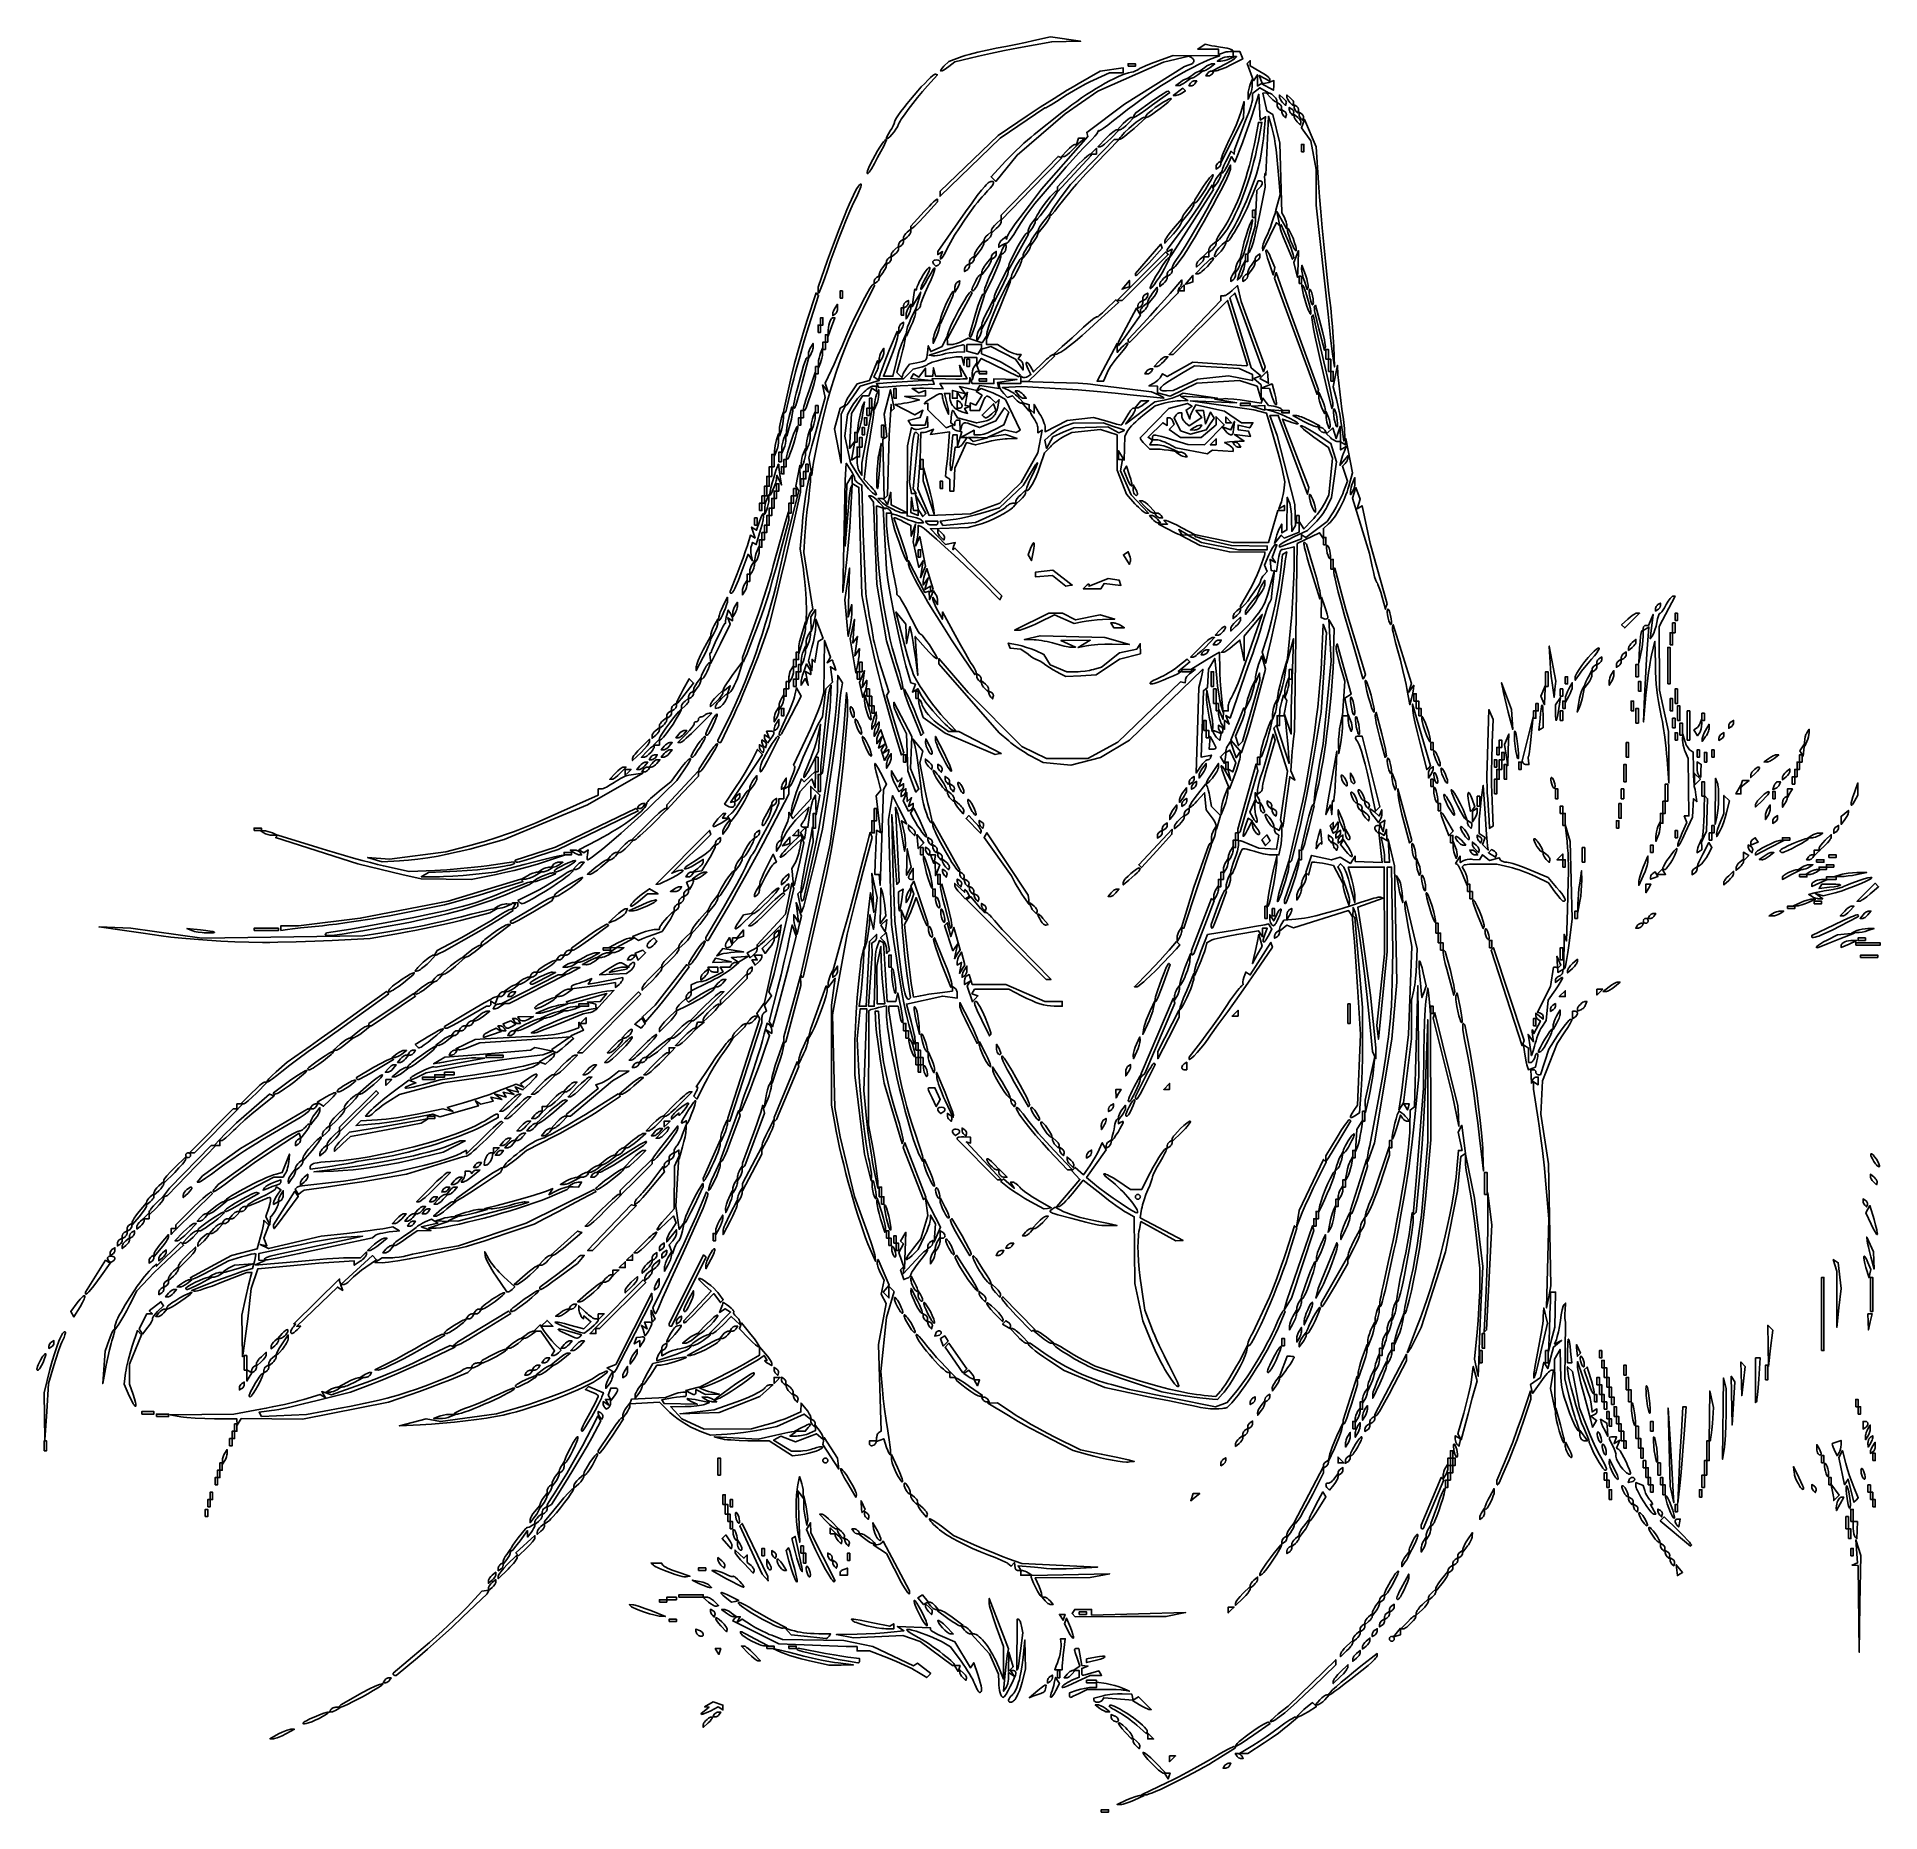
# Model space of a CAD drawing. Header units: millimetres. Extents: x 0.52 to 7.92, y 0.28 to 7.41.
import ezdxf

# ---------------------------------------------------------------- set-up
doc = ezdxf.new("R2010")
doc.units = ezdxf.units.MM
doc.header["$MEASUREMENT"] = 0

msp = doc.modelspace()

# ---------------------------------------------------------------- linework, layer by layer
at = {"flags": 128}
for points in [[(4.150687, 7.27451), (4.152771, 7.274887), (4.155642, 7.275969), (4.163233, 7.279942), (4.172424, 7.285823), (4.182183, 7.293003), (4.205694, 7.311497), (4.267062, 7.327042), (4.301405, 7.335033), (4.349548, 7.345301), (4.405103, 7.356521), (4.461685, 7.367372), (4.594939, 7.392157), (4.710784, 7.394577), (4.590318, 7.4119), (4.5231, 7.396826), (4.490425, 7.389769), (4.451148, 7.381695), (4.41021, 7.373602), (4.372549, 7.366483), (4.354713, 7.363033), (4.335956, 7.359073), (4.297925, 7.350182), (4.262951, 7.34093), (4.248015, 7.336517), (4.23553, 7.332433), (4.181844, 7.313652), (4.162273, 7.294081), (4.155304, 7.286482), (4.150796, 7.280259), (4.149584, 7.277864), (4.149131, 7.276054), (4.149482, 7.274909), (4.150687, 7.27451)], [(4.394608, 6.575252), (4.399951, 6.578285), (4.40544, 6.580791), (4.41043, 6.582511), (4.414275, 6.583183), (4.415211, 6.583498), (4.416475, 6.584394), (4.419902, 6.587804), (4.424382, 6.593177), (4.429742, 6.600275), (4.442411, 6.618693), (4.45652, 6.641157), (4.472901, 6.667042), (4.491751, 6.694775), (4.51074, 6.721032), (4.519559, 6.732567), (4.527539, 6.742487), (4.560368, 6.781685), (4.592668, 6.819731), (4.623812, 6.855914), (4.653171, 6.88952), (4.680117, 6.919835), (4.704022, 6.946148), (4.724257, 6.967744), (4.740196, 6.983912), (4.755519, 6.999404), (4.768252, 7.01338), (4.777067, 7.024304), (4.779591, 7.028142), (4.780637, 7.030643), (4.78121, 7.033557), (4.781863, 7.035153), (4.782194, 7.035422), (4.782516, 7.035322), (4.783088, 7.033956), (4.783515, 7.033664), (4.784524, 7.033858), (4.788162, 7.035617), (4.793758, 7.039064), (4.80107, 7.044026), (4.81986, 7.057817), (4.84258, 7.075623), (4.870924, 7.098135), (4.899115, 7.119897), (4.927102, 7.140881), (4.954837, 7.161054), (4.982271, 7.180385), (5.009353, 7.198846), (5.036035, 7.216404), (5.062267, 7.233029), (5.087999, 7.24869), (5.113184, 7.263356), (5.13777, 7.276998), (5.161708, 7.289584), (5.18495, 7.301083), (5.207445, 7.311465), (5.229145, 7.3207), (5.25, 7.328756), (5.269608, 7.335917), (5.083333, 7.337668), (5.019608, 7.314296), (4.993976, 7.304544), (4.971296, 7.29527), (4.954026, 7.287521), (4.948189, 7.284547), (4.944628, 7.282347), (4.938825, 7.278724), (4.931345, 7.2752), (4.923154, 7.272178), (4.915216, 7.270062), (4.903133, 7.267103), (4.889928, 7.262952), (4.875689, 7.25766), (4.860503, 7.251277), (4.844456, 7.243854), (4.827635, 7.23544), (4.810126, 7.226086), (4.792017, 7.215843), (4.773394, 7.204761), (4.754345, 7.19289), (4.734954, 7.18028), (4.71531, 7.166983), (4.6955, 7.153048), (4.675609, 7.138525), (4.655725, 7.123466), (4.635934, 7.10792), (4.524669, 7.019818), (4.512218, 7.009719), (4.49829, 6.997825), (4.483354, 6.984573), (4.46788, 6.970399), (4.45234, 6.955742), (4.437203, 6.941039), (4.422939, 6.926725), (4.410019, 6.91324), (4.351393, 6.850568), (4.370282, 6.831679), (4.455882, 6.937604), (4.649151, 7.102941), (4.779935, 7.194409), (5.044118, 7.31092), (5.146128, 7.335066), (5.156397, 7.328719), (5.159165, 7.326831), (5.16147, 7.324884), (5.163319, 7.322892), (5.164715, 7.320869), (5.165661, 7.318828), (5.166163, 7.316784), (5.166225, 7.31475), (5.165849, 7.31274), (5.165041, 7.310768), (5.163805, 7.308849), (5.162145, 7.306995), (5.160065, 7.305221), (5.157569, 7.30354), (5.154661, 7.301967), (5.147626, 7.299199), (5.128584, 7.293156), (4.886879, 7.141761), (4.735757, 7.028024), (4.740196, 7.012046), (4.553922, 6.800584), (4.534314, 6.773787), (4.506465, 6.73685), (4.467042, 6.685672), (4.448294, 6.660631), (4.432482, 6.63778), (4.426197, 6.627965), (4.42127, 6.619644), (4.417909, 6.613132), (4.416322, 6.608745), (4.415076, 6.60336), (4.413943, 6.600235), (4.413457, 6.599592), (4.413047, 6.599601), (4.412515, 6.601691), (4.411765, 6.610244), (4.397059, 6.598039), (4.391349, 6.592576), (4.386673, 6.586722), (4.384873, 6.583869), (4.383513, 6.581181), (4.382653, 6.578746), (4.382353, 6.576652), (4.382353, 6.56747), (4.394608, 6.575252)], [(5.280214, 7.34699), (5.287461, 7.349301), (5.29573, 7.351193), (5.304003, 7.352472), (5.311259, 7.352941), (5.326797, 7.352941), (5.320582, 7.359156), (5.318843, 7.360458), (5.316271, 7.361778), (5.309125, 7.364321), (5.300138, 7.366496), (5.290304, 7.368012), (5.265164, 7.371591), (5.251178, 7.374013), (5.238513, 7.376486), (5.210784, 7.382318), (5.181373, 7.363045), (5.264706, 7.362745), (5.264706, 7.341039), (5.280214, 7.34699)], [(5.252777, 7.274972), (5.256292, 7.27538), (5.26148, 7.276727), (5.268091, 7.278916), (5.275875, 7.281848), (5.293962, 7.289544), (5.313741, 7.299027), (5.362124, 7.323545), (5.350843, 7.352941), (5.323529, 7.352941), (5.323529, 7.333333), (5.335784, 7.332871), (5.336753, 7.332676), (5.337146, 7.332196), (5.336983, 7.331447), (5.336288, 7.330443), (5.333382, 7.32773), (5.3286, 7.324176), (5.322111, 7.319899), (5.314087, 7.315019), (5.294118, 7.303922), (5.240196, 7.275435), (5.252777, 7.274972)], [(5.27451, 7.314565), (5.281767, 7.315439), (5.290656, 7.31742), (5.30005, 7.320215), (5.308824, 7.323529), (5.328431, 7.331955), (5.308824, 7.332494), (5.304585, 7.332408), (5.30005, 7.331954), (5.290656, 7.330083), (5.281767, 7.327177), (5.277864, 7.325427), (5.27451, 7.323529), (5.259804, 7.314026), (5.27451, 7.314565)], [(3.953431, 7.02007), (3.96221, 7.030687), (3.969805, 7.041282), (3.975404, 7.050629), (3.977202, 7.054449), (3.978195, 7.057497), (3.979519, 7.061277), (3.982139, 7.066522), (3.985951, 7.073094), (3.990849, 7.080853), (4.00349, 7.099371), (4.019227, 7.12096), (4.037225, 7.144503), (4.056649, 7.168883), (4.076665, 7.192983), (4.096437, 7.215686), (4.135945, 7.259804), (4.128401, 7.262537), (4.126752, 7.262489), (4.124371, 7.261468), (4.121311, 7.259532), (4.117621, 7.25674), (4.108554, 7.248826), (4.097577, 7.238198), (4.085094, 7.22533), (4.071511, 7.210694), (4.057234, 7.194762), (4.042666, 7.178009), (4.028214, 7.160906), (4.014283, 7.143926), (4.001277, 7.127542), (3.989603, 7.112227), (3.979665, 7.098453), (3.971869, 7.086694), (3.96662, 7.077421), (3.965077, 7.073866), (3.964322, 7.071109), (3.963614, 7.067953), (3.962341, 7.064075), (3.95839, 7.054762), (3.953043, 7.044381), (3.946871, 7.034147), (3.939598, 7.022433), (3.934748, 7.013325), (3.932265, 7.006942), (3.931895, 7.00481), (3.932096, 7.003404), (3.93286, 7.002738), (3.934183, 7.002828), (3.936055, 7.003689), (3.938471, 7.005335), (3.944906, 7.011043), (3.953431, 7.02007)], [(4.267508, 6.888529), (4.387957, 7.004902), (4.567055, 7.127451), (4.57205, 7.127451), (4.574289, 7.128272), (4.578765, 7.130623), (4.593358, 7.139261), (4.613677, 7.152045), (4.637574, 7.167655), (4.651044, 7.176345), (4.666144, 7.185638), (4.69919, 7.204879), (4.732617, 7.223074), (4.748195, 7.231058), (4.762333, 7.237917), (4.826563, 7.267974), (4.882353, 7.267974), (4.882353, 7.286979), (4.789432, 7.274243), (4.701088, 7.223682), (4.680963, 7.211923), (4.657589, 7.197853), (4.604455, 7.164903), (4.548412, 7.129068), (4.496181, 7.094584), (4.379618, 7.016047), (4.147059, 6.791832), (4.147059, 6.772157), (4.267508, 6.888529)], [(4.901961, 7.294118), (4.921569, 7.294118), (4.931373, 7.294118), (4.931373, 7.303922), (4.911765, 7.303922), (4.901961, 7.303922), (4.901961, 7.294118)], [(5.152538, 7.24541), (5.155012, 7.245641), (5.15807, 7.246425), (5.16546, 7.249418), (5.173741, 7.253928), (5.18195, 7.259492), (5.20098, 7.273886), (5.190599, 7.274198), (5.188126, 7.273967), (5.185067, 7.273183), (5.177677, 7.27019), (5.169396, 7.26568), (5.161188, 7.260116), (5.142157, 7.245722), (5.152538, 7.24541)], [(5.201558, 7.274822), (5.204031, 7.275053), (5.20709, 7.275836), (5.214479, 7.27883), (5.222761, 7.28334), (5.230969, 7.288904), (5.25, 7.303298), (5.239619, 7.30361), (5.237145, 7.303379), (5.234086, 7.302595), (5.226697, 7.299602), (5.218416, 7.295092), (5.210207, 7.289527), (5.191176, 7.275133), (5.201558, 7.274822)], [(5.224333, 7.254902), (5.226426, 7.255102), (5.228618, 7.255676), (5.233037, 7.257782), (5.23707, 7.260899), (5.238779, 7.262736), (5.240196, 7.264706), (5.246255, 7.27451), (5.236451, 7.27451), (5.234358, 7.27431), (5.232167, 7.273736), (5.227747, 7.27163), (5.223714, 7.268513), (5.222005, 7.266675), (5.220588, 7.264706), (5.214529, 7.254902), (5.224333, 7.254902)], [(5.430944, 7.220324), (5.44032, 7.226118), (5.428399, 7.257183), (5.470588, 7.234604), (5.470588, 7.242948), (5.469788, 7.245074), (5.467494, 7.247927), (5.463867, 7.251382), (5.459069, 7.255315), (5.453259, 7.259601), (5.446599, 7.264116), (5.431373, 7.273332), (5.392157, 7.295372), (5.392157, 7.316993), (5.380553, 7.30539), (5.405828, 7.235492), (5.421268, 7.259804), (5.421569, 7.214529), (5.430944, 7.220324)], [(4.925684, 7.088235), (4.928153, 7.089264), (4.933182, 7.092213), (4.949701, 7.103042), (4.9728, 7.119069), (5.00004, 7.138641), (5.069124, 7.189046), (5.064425, 7.193745), (5.063616, 7.193988), (5.062181, 7.193761), (5.057575, 7.191983), (5.050887, 7.188578), (5.042398, 7.183713), (5.021137, 7.170272), (4.996037, 7.152996), (4.932347, 7.107548), (4.926379, 7.097892), (4.924478, 7.094142), (4.923713, 7.091072), (4.923764, 7.08989), (4.924107, 7.088997), (4.924746, 7.088432), (4.925684, 7.088235)], [(5.093137, 7.176933), (5.098082, 7.177589), (5.104298, 7.179498), (5.11099, 7.182363), (5.117363, 7.185892), (5.131785, 7.195012), (5.121118, 7.20568), (5.083333, 7.177094), (5.093137, 7.176933)], [(5.103518, 7.215998), (5.105992, 7.216229), (5.109051, 7.217013), (5.11644, 7.220006), (5.124722, 7.224516), (5.13293, 7.23008), (5.151961, 7.244474), (5.14158, 7.244786), (5.139106, 7.244555), (5.136047, 7.243772), (5.128658, 7.240778), (5.120376, 7.236268), (5.112168, 7.230704), (5.093137, 7.21631), (5.103518, 7.215998)], [(5.155706, 7.215686), (5.157799, 7.215886), (5.15999, 7.21646), (5.164409, 7.218566), (5.168442, 7.221684), (5.170151, 7.223521), (5.171569, 7.22549), (5.177628, 7.235294), (5.167824, 7.235294), (5.165731, 7.235094), (5.163539, 7.234521), (5.15912, 7.232414), (5.155087, 7.229297), (5.153378, 7.22746), (5.151961, 7.22549), (5.145902, 7.215686), (5.155706, 7.215686)], [(5.397162, 6.564401), (5.400239, 6.572632), (5.40393, 6.584539), (5.408093, 6.599559), (5.412591, 6.61713), (5.422031, 6.65767), (5.431136, 6.701656), (5.4519, 6.808824), (5.450447, 6.838235), (5.450117, 6.849269), (5.450292, 6.857567), (5.450922, 6.862328), (5.451393, 6.863129), (5.451959, 6.862745), (5.454924, 6.857843), (5.465686, 7.093137), (5.477546, 7.053922), (5.482141, 7.037726), (5.486137, 7.021151), (5.489677, 7.0032), (5.492903, 6.982873), (5.495957, 6.959173), (5.498982, 6.9311), (5.505515, 6.857843), (5.511976, 6.779412), (5.495433, 6.716274), (5.491725, 6.702837), (5.487522, 6.688843), (5.47821, 6.660826), (5.473392, 6.647624), (5.46866, 6.635508), (5.464159, 6.624888), (5.460033, 6.616175), (5.452771, 6.600825), (5.446936, 6.586356), (5.44474, 6.579959), (5.443124, 6.574394), (5.442162, 6.569862), (5.441928, 6.566567), (5.44268, 6.553922), (5.497294, 6.666105), (5.511398, 6.652001), (5.499025, 6.710784), (5.538394, 6.642157), (5.538805, 6.655056), (5.538683, 6.65803), (5.538173, 6.661543), (5.536149, 6.669671), (5.533049, 6.6784), (5.529188, 6.686693), (5.51916, 6.70543), (5.511667, 6.985294), (5.482382, 7.100554), (5.459366, 7.114779), (5.443241, 7.186275), (5.465686, 7.186871), (5.430346, 7.207431), (5.401961, 7.183874), (5.401796, 7.163015), (5.401049, 7.157124), (5.398973, 7.148341), (5.395712, 7.137092), (5.39141, 7.123805), (5.386211, 7.108907), (5.380259, 7.092826), (5.373698, 7.075989), (5.366672, 7.058824), (5.329428, 6.958161), (5.327142, 6.940832), (5.315093, 6.95288), (5.294118, 6.911765), (5.286381, 6.895393), (5.280821, 6.881209), (5.27902, 6.875413), (5.277957, 6.870733), (5.277698, 6.86736), (5.27789, 6.866223), (5.278308, 6.865483), (5.278922, 6.865142), (5.279692, 6.865172), (5.281652, 6.866285), (5.284098, 6.868698), (5.28694, 6.872286), (5.290085, 6.876925), (5.293444, 6.88249), (5.30044, 6.895897), (5.317406, 6.931476), (5.331017, 6.909454), (5.36068, 6.98659), (5.373623, 7.021182), (5.386935, 7.058346), (5.399052, 7.093622), (5.408407, 7.122549), (5.426471, 7.181373), (5.432415, 7.077918), (5.4538, 7.091135), (5.446881, 7.018607), (5.445199, 7.002894), (5.443068, 6.986026), (5.437801, 6.950931), (5.431777, 6.917539), (5.428697, 6.9028), (5.425689, 6.890069), (5.421831, 6.875932), (5.417168, 6.860549), (5.411791, 6.844135), (5.405791, 6.826904), (5.392281, 6.790853), (5.377363, 6.754116), (5.361762, 6.718414), (5.346203, 6.685466), (5.338666, 6.670562), (5.33141, 6.656991), (5.324527, 6.64497), (5.318108, 6.634711), (5.308628, 6.619368), (5.304779, 6.61236), (5.301636, 6.606033), (5.299281, 6.600565), (5.297798, 6.596135), (5.297271, 6.592922), (5.297392, 6.591828), (5.297783, 6.591106), (5.298743, 6.590565), (5.29995, 6.590595), (5.301392, 6.591176), (5.303056, 6.592286), (5.307008, 6.596015), (5.311709, 6.601618), (5.317068, 6.608931), (5.322988, 6.617791), (5.329376, 6.628033), (5.336137, 6.639494), (5.350403, 6.665417), (5.365032, 6.694249), (5.379268, 6.724681), (5.386003, 6.740087), (5.392358, 6.755401), (5.423773, 6.833333), (5.432475, 6.833333), (5.434582, 6.833178), (5.43638, 6.832727), (5.437872, 6.832), (5.439058, 6.831016), (5.439941, 6.829797), (5.440522, 6.828362), (5.440803, 6.826732), (5.440787, 6.824927), (5.439866, 6.820872), (5.437774, 6.816359), (5.434526, 6.811549), (5.430134, 6.806605), (5.419092, 6.795562), (5.412636, 6.651961), (5.397601, 6.602941), (5.391601, 6.582513), (5.387294, 6.566032), (5.384682, 6.553757), (5.383769, 6.545941), (5.383951, 6.543786), (5.384558, 6.542842), (5.385591, 6.543141), (5.387051, 6.544715), (5.388938, 6.547596), (5.391251, 6.551816), (5.397162, 6.564401)], [(5.392157, 7.181373), (5.395428, 7.190533), (5.398108, 7.20098), (5.399918, 7.211428), (5.400583, 7.220588), (5.400583, 7.240196), (5.392157, 7.220588), (5.388885, 7.211428), (5.386206, 7.20098), (5.384396, 7.190533), (5.383731, 7.181373), (5.383731, 7.161765), (5.392157, 7.181373)], [(5.486433, 7.217013), (5.487571, 7.236385), (5.473376, 7.230937), (5.46696, 7.228795), (5.459986, 7.226988), (5.453295, 7.225708), (5.447728, 7.225143), (5.436275, 7.224795), (5.485294, 7.197641), (5.486433, 7.217013)], [(5.498069, 7.151664), (5.498951, 7.153138), (5.499169, 7.155042), (5.498785, 7.157304), (5.497864, 7.159851), (5.494661, 7.16551), (5.490065, 7.171439), (5.484582, 7.17706), (5.478718, 7.181793), (5.475801, 7.183645), (5.472978, 7.185058), (5.470313, 7.185958), (5.467868, 7.186275), (5.457745, 7.186275), (5.475545, 7.166607), (5.482829, 7.159343), (5.489503, 7.154104), (5.492381, 7.152397), (5.49483, 7.151381), (5.496757, 7.151116), (5.498069, 7.151664)], [(4.974889, 7.088235), (4.977804, 7.089035), (4.982401, 7.0913), (4.995582, 7.09942), (5.012304, 7.110981), (5.030443, 7.124369), (5.047872, 7.137971), (5.062464, 7.150174), (5.068032, 7.155247), (5.072093, 7.159364), (5.074383, 7.162325), (5.07478, 7.163309), (5.074634, 7.163928), (5.073933, 7.164241), (5.0728, 7.164236), (5.069341, 7.16332), (5.064457, 7.161287), (5.05835, 7.158242), (5.043268, 7.149544), (5.025699, 7.138073), (5.011066, 7.127717), (4.998469, 7.118215), (4.988073, 7.10973), (4.980042, 7.102424), (4.974544, 7.09646), (4.972795, 7.094031), (4.971742, 7.091999), (4.971403, 7.090383), (4.971802, 7.089203), (4.972956, 7.088481), (4.974889, 7.088235)], [(5.320294, 6.996756), (5.364583, 7.08665), (5.367647, 7.151961), (5.354438, 7.108155), (5.351104, 7.098004), (5.346677, 7.08592), (5.33531, 7.057759), (5.321865, 7.027284), (5.30787, 6.998106), (5.294976, 6.971398), (5.284529, 6.947649), (5.280557, 6.937692), (5.277599, 6.929443), (5.275788, 6.923225), (5.275257, 6.919362), (5.276004, 6.906863), (5.320294, 6.996756)], [(5.51747, 7.12594), (5.517897, 7.127982), (5.517888, 7.130139), (5.517472, 7.132345), (5.516679, 7.134536), (5.515538, 7.136646), (5.514079, 7.138609), (5.51233, 7.140361), (5.510321, 7.141837), (5.5, 7.148216), (5.5, 7.139467), (5.500564, 7.135507), (5.5021, 7.131189), (5.504373, 7.127036), (5.507149, 7.12357), (5.514297, 7.116422), (5.51747, 7.12594)], [(5.536969, 7.14522), (5.537244, 7.147222), (5.536909, 7.149582), (5.536011, 7.152214), (5.534601, 7.155029), (5.532729, 7.157942), (5.530444, 7.160865), (5.527797, 7.163712), (5.524836, 7.166396), (5.509804, 7.178871), (5.509804, 7.169828), (5.510052, 7.167764), (5.510761, 7.165359), (5.513368, 7.159877), (5.517226, 7.154076), (5.521936, 7.148652), (5.534069, 7.13652), (5.536969, 7.14522)], [(5.537078, 7.096528), (5.537505, 7.09857), (5.537495, 7.100727), (5.53708, 7.102933), (5.536287, 7.105124), (5.535146, 7.107234), (5.533687, 7.109197), (5.531938, 7.11095), (5.529929, 7.112425), (5.519608, 7.118804), (5.519608, 7.110056), (5.520172, 7.106095), (5.521708, 7.101777), (5.523981, 7.097625), (5.526757, 7.094158), (5.533905, 7.08701), (5.537078, 7.096528)], [(5.56638, 7.14522), (5.566656, 7.147222), (5.56632, 7.149582), (5.565423, 7.152214), (5.564013, 7.155029), (5.562141, 7.157942), (5.559856, 7.160865), (5.557209, 7.163712), (5.554248, 7.166396), (5.539216, 7.178871), (5.539216, 7.169828), (5.539463, 7.167764), (5.540173, 7.165359), (5.54278, 7.159877), (5.546637, 7.154076), (5.551348, 7.148652), (5.56348, 7.13652), (5.56638, 7.14522)], [(5.56649, 7.106332), (5.566916, 7.108374), (5.566907, 7.110531), (5.566492, 7.112737), (5.565699, 7.114928), (5.564558, 7.117038), (5.563098, 7.119001), (5.56135, 7.120754), (5.559341, 7.122229), (5.54902, 7.128608), (5.54902, 7.11986), (5.549584, 7.115899), (5.55112, 7.111581), (5.553393, 7.107428), (5.556168, 7.103962), (5.563317, 7.096814), (5.56649, 7.106332)], [(5.586098, 7.116136), (5.586524, 7.118178), (5.586515, 7.120335), (5.586099, 7.122541), (5.585306, 7.124732), (5.584166, 7.126842), (5.582706, 7.128805), (5.580957, 7.130557), (5.578949, 7.132033), (5.568627, 7.138412), (5.568627, 7.129664), (5.569192, 7.125703), (5.570727, 7.121385), (5.573, 7.117232), (5.575776, 7.113766), (5.582925, 7.106618), (5.586098, 7.116136)], [(5.605705, 7.086724), (5.606132, 7.088766), (5.606123, 7.090923), (5.605707, 7.09313), (5.604914, 7.09532), (5.603773, 7.09743), (5.602314, 7.099393), (5.600565, 7.101146), (5.598557, 7.102621), (5.588235, 7.109), (5.588235, 7.100252), (5.588799, 7.096291), (5.590335, 7.091973), (5.592608, 7.087821), (5.595384, 7.084355), (5.602533, 7.077206), (5.605705, 7.086724)], [(4.790271, 6.970588), (4.792919, 6.971289), (4.796702, 6.973296), (4.801443, 6.976469), (4.806965, 6.980668), (4.819646, 6.991579), (4.833333, 7.004902), (4.866592, 7.039216), (4.856788, 7.039216), (4.854139, 7.038515), (4.850357, 7.036508), (4.845616, 7.033335), (4.840094, 7.029136), (4.827413, 7.018225), (4.813725, 7.004902), (4.780467, 6.970588), (4.790271, 6.970588)], [(4.869131, 7.039216), (4.87157, 7.039716), (4.874755, 7.04115), (4.878549, 7.043416), (4.882819, 7.046415), (4.892247, 7.054209), (4.901961, 7.063725), (4.924987, 7.088235), (4.915183, 7.088235), (4.912743, 7.087735), (4.909559, 7.086301), (4.905765, 7.084035), (4.901495, 7.081036), (4.892067, 7.073242), (4.882353, 7.063725), (4.859327, 7.039216), (4.869131, 7.039216)], [(4.867647, 7.000829), (4.870611, 7.00173), (4.875301, 7.004295), (4.881474, 7.008342), (4.888892, 7.013694), (4.906499, 7.027594), (4.926202, 7.044557), (4.974953, 7.088235), (4.963915, 7.088235), (4.960728, 7.087343), (4.95588, 7.084785), (4.949611, 7.080741), (4.942162, 7.07539), (4.933772, 7.068912), (4.924681, 7.061486), (4.915131, 7.053291), (4.90536, 7.044507), (4.887684, 7.027532), (4.880521, 7.02011), (4.874681, 7.013638), (4.870319, 7.008295), (4.86759, 7.00426), (4.866886, 7.002788), (4.866647, 7.001711), (4.866895, 7.00105), (4.867647, 7.000829)], [(5.280091, 6.612745), (5.285225, 6.61917), (5.290397, 6.626153), (5.300828, 6.641708), (5.311321, 6.659246), (5.321813, 6.678601), (5.332242, 6.699609), (5.342545, 6.722104), (5.352659, 6.745923), (5.362521, 6.770901), (5.372069, 6.796871), (5.381239, 6.823671), (5.38997, 6.851135), (5.398197, 6.879098), (5.405859, 6.907396), (5.412893, 6.935863), (5.419236, 6.964335), (5.424824, 6.992647), (5.438821, 7.068627), (5.424958, 7.068627), (5.412872, 7.002451), (5.407628, 6.975261), (5.40188, 6.948325), (5.395657, 6.921723), (5.388988, 6.895532), (5.381901, 6.869834), (5.374424, 6.844707), (5.366586, 6.820232), (5.358415, 6.796487), (5.349939, 6.773552), (5.341187, 6.751507), (5.332187, 6.730431), (5.322967, 6.710403), (5.313556, 6.691504), (5.303982, 6.673812), (5.294274, 6.657407), (5.28446, 6.642369), (5.272636, 6.624536), (5.263943, 6.61012), (5.258427, 6.599432), (5.256874, 6.595582), (5.256133, 6.59278), (5.256208, 6.591065), (5.256554, 6.590627), (5.257106, 6.590476), (5.258833, 6.59105), (5.261393, 6.592828), (5.264794, 6.595848), (5.26904, 6.600148), (5.280091, 6.612745)], [(5.595792, 7.066788), (5.596068, 7.068791), (5.595732, 7.071151), (5.594834, 7.073782), (5.593425, 7.076598), (5.591552, 7.07951), (5.589268, 7.082434), (5.58662, 7.085281), (5.58366, 7.087964), (5.568627, 7.10044), (5.568627, 7.091397), (5.568875, 7.089332), (5.569585, 7.086928), (5.572191, 7.081446), (5.576049, 7.075645), (5.58076, 7.070221), (5.592892, 7.058088), (5.595792, 7.066788)], [(5.727516, 6.168423), (5.725666, 6.2059), (5.722755, 6.247636), (5.719182, 6.288542), (5.715346, 6.323529), (5.708185, 6.382446), (5.701031, 6.4456), (5.694034, 6.511425), (5.687348, 6.578354), (5.681122, 6.644818), (5.67551, 6.709251), (5.670663, 6.770085), (5.666732, 6.825754), (5.657333, 6.970135), (5.610762, 7.080571), (5.597972, 7.04724), (5.635445, 6.994614), (5.656863, 6.878752), (5.656863, 6.736859), (5.704901, 6.29902), (5.710176, 6.245098), (5.716095, 6.191692), (5.722921, 6.139011), (5.730392, 6.086846), (5.727516, 6.168423)], [(3.856943, 6.862745), (3.857626, 6.863107), (3.858658, 6.864164), (3.861674, 6.868183), (3.870828, 6.882598), (3.882841, 6.903136), (3.896149, 6.926947), (3.909189, 6.951179), (3.920397, 6.972981), (3.928209, 6.9895), (3.930353, 6.994888), (3.931061, 6.997886), (3.930637, 6.999498), (3.930191, 6.999855), (3.929596, 6.999923), (3.927984, 6.999229), (3.925849, 6.997484), (3.920199, 6.991114), (3.913026, 6.981362), (3.904707, 6.968772), (3.895622, 6.953892), (3.88615, 6.937267), (3.876669, 6.919444), (3.862547, 6.891155), (3.858036, 6.881264), (3.855091, 6.873823), (3.85361, 6.868541), (3.853387, 6.866619), (3.853492, 6.865128), (3.853913, 6.864031), (3.854637, 6.863292), (3.855651, 6.862876), (3.856943, 6.862745)], [(4.591959, 6.696078), (4.593573, 6.697229), (4.596753, 6.700527), (4.607052, 6.712638), (4.621342, 6.730563), (4.638109, 6.752451), (4.648521, 6.765726), (4.661887, 6.781882), (4.677655, 6.800295), (4.695269, 6.820343), (4.733823, 6.862848), (4.753656, 6.88406), (4.773121, 6.904412), (4.865707, 7), (4.846019, 7), (4.670803, 6.818627), (4.629519, 6.763815), (4.61664, 6.746491), (4.606296, 6.732053), (4.598389, 6.720322), (4.59282, 6.711121), (4.589491, 6.704274), (4.588635, 6.701677), (4.588303, 6.699603), (4.588482, 6.698028), (4.589159, 6.69693), (4.590322, 6.696288), (4.591959, 6.696078)], [(4.643641, 6.931373), (4.64608, 6.931873), (4.649264, 6.933307), (4.653059, 6.935573), (4.657329, 6.938572), (4.666757, 6.946366), (4.676471, 6.955882), (4.699496, 6.980392), (4.689692, 6.980392), (4.687253, 6.979892), (4.684069, 6.978458), (4.680274, 6.976192), (4.676005, 6.973192), (4.666577, 6.965399), (4.656863, 6.955882), (4.633837, 6.931373), (4.643641, 6.931373)], [(4.710697, 6.990196), (4.728504, 7.004902), (4.702614, 7.004902), (4.69289, 6.97549), (4.710697, 6.990196)], [(4.762745, 6.941176), (4.77451, 6.941176), (4.77451, 6.964706), (4.75098, 6.941176), (4.762745, 6.941176)], [(5.598039, 6.95098), (5.607843, 6.95098), (5.607843, 6.970588), (5.607843, 6.980392), (5.598039, 6.980392), (5.598039, 6.960784), (5.598039, 6.95098)], [(4.51381, 6.801235), (4.635463, 6.926471), (4.62089, 6.931926), (4.392157, 6.696377), (4.392157, 6.675999), (4.51381, 6.801235)], [(4.685878, 6.862329), (4.754099, 6.935443), (4.7492, 6.940342), (4.748372, 6.94049), (4.746923, 6.939942), (4.742301, 6.936892), (4.735612, 6.93145), (4.727138, 6.923874), (4.717157, 6.914423), (4.705949, 6.903355), (4.680974, 6.8774), (4.617647, 6.809558), (4.617657, 6.789216), (4.685878, 6.862329)], [(5.099426, 6.499945), (5.109782, 6.513512), (5.122489, 6.531974), (5.13713, 6.554582), (5.153287, 6.580585), (5.170543, 6.609234), (5.18848, 6.639779), (5.206681, 6.671471), (5.224729, 6.703559), (5.242207, 6.735293), (5.258696, 6.765925), (5.273781, 6.794703), (5.287042, 6.820879), (5.298064, 6.843702), (5.306428, 6.862423), (5.309483, 6.870011), (5.311718, 6.876292), (5.313079, 6.881173), (5.313515, 6.884559), (5.313305, 6.897059), (5.261453, 6.79902), (5.241249, 6.76148), (5.219293, 6.721848), (5.196402, 6.681518), (5.173393, 6.64188), (5.151084, 6.604326), (5.130293, 6.57025), (5.111835, 6.541042), (5.096528, 6.518094), (5.088576, 6.505944), (5.08308, 6.496108), (5.080001, 6.48884), (5.079355, 6.486248), (5.079297, 6.484395), (5.079824, 6.483311), (5.080929, 6.483028), (5.082607, 6.483579), (5.084854, 6.484995), (5.087665, 6.487307), (5.091034, 6.490549), (5.099426, 6.499945)], [(5.264706, 6.887255), (5.266675, 6.888672), (5.268513, 6.890381), (5.27163, 6.894414), (5.273736, 6.898833), (5.27431, 6.901025), (5.27451, 6.903118), (5.27451, 6.912922), (5.264706, 6.906863), (5.262736, 6.905445), (5.260899, 6.903736), (5.257782, 6.899704), (5.255676, 6.895284), (5.255102, 6.893093), (5.254902, 6.891), (5.254902, 6.881196), (5.264706, 6.887255)], [(3.660562, 6.38317), (3.661915, 6.385791), (3.664356, 6.391718), (3.671953, 6.411974), (3.682249, 6.440908), (3.694144, 6.47549), (3.7086, 6.517207), (3.723723, 6.559053), (3.739196, 6.60023), (3.754702, 6.639939), (3.76992, 6.677383), (3.784535, 6.711762), (3.798228, 6.742277), (3.81068, 6.768132), (3.819601, 6.786979), (3.82617, 6.803149), (3.828377, 6.809693), (3.829762, 6.814922), (3.830245, 6.818622), (3.830125, 6.819831), (3.82975, 6.820577), (3.82857, 6.821186), (3.82711, 6.820949), (3.825379, 6.819885), (3.823385, 6.818015), (3.818642, 6.811927), (3.812948, 6.802837), (3.80637, 6.790898), (3.798975, 6.776261), (3.79083, 6.759078), (3.782002, 6.739501), (3.772559, 6.717681), (3.762566, 6.693771), (3.741204, 6.640288), (3.71845, 6.580267), (3.694843, 6.514923), (3.656863, 6.407297), (3.656863, 6.393191), (3.657155, 6.388036), (3.657949, 6.384429), (3.658497, 6.383308), (3.659126, 6.382697), (3.659819, 6.382637), (3.660562, 6.38317)], [(4.150037, 6.519608), (4.151474, 6.52047), (4.153622, 6.522941), (4.15963, 6.532018), (4.167223, 6.545451), (4.175565, 6.561854), (4.181638, 6.573871), (4.188675, 6.58687), (4.196563, 6.600685), (4.205187, 6.61515), (4.224189, 6.645366), (4.24477, 6.676192), (4.266019, 6.706298), (4.287024, 6.734359), (4.29715, 6.747207), (4.306874, 6.759046), (4.316081, 6.76971), (4.324657, 6.779032), (4.33783, 6.793145), (4.34811, 6.804941), (4.355533, 6.814487), (4.358183, 6.818438), (4.360132, 6.821853), (4.361384, 6.82474), (4.361944, 6.827107), (4.361815, 6.828963), (4.361001, 6.830317), (4.359509, 6.831178), (4.357341, 6.831553), (4.354502, 6.831452), (4.350997, 6.830882), (4.347816, 6.829904), (4.344354, 6.828178), (4.340524, 6.825594), (4.336238, 6.822045), (4.331409, 6.817423), (4.32595, 6.811617), (4.312794, 6.796025), (4.296073, 6.7744), (4.27509, 6.745875), (4.249147, 6.709579), (4.217548, 6.664646), (4.137255, 6.549881), (4.137255, 6.538058), (4.156638, 6.550038), (4.1508, 6.534823), (4.148933, 6.528915), (4.148167, 6.524077), (4.148205, 6.522216), (4.148527, 6.520808), (4.149137, 6.519918), (4.150037, 6.519608)], [(5.080413, 6.542328), (5.169074, 6.679583), (5.245011, 6.79902), (5.239065, 6.81712), (5.206491, 6.763952), (5.189303, 6.737265), (5.166582, 6.703906), (5.141285, 6.668132), (5.116371, 6.634201), (5.058824, 6.557617), (5.058824, 6.55274), (5.059021, 6.551882), (5.059588, 6.551318), (5.060485, 6.551044), (5.06167, 6.551055), (5.064752, 6.551911), (5.068515, 6.553852), (5.078207, 6.559842), (5.067688, 6.52451), (5.080413, 6.542328)], [(5.171468, 6.745098), (5.172425, 6.745408), (5.17371, 6.746311), (5.177164, 6.749745), (5.181634, 6.755091), (5.186925, 6.76204), (5.199186, 6.779514), (5.21238, 6.799697), (5.224942, 6.82012), (5.235305, 6.838314), (5.239172, 6.845804), (5.241902, 6.85181), (5.2433, 6.856025), (5.243437, 6.857364), (5.243168, 6.858139), (5.242483, 6.858358), (5.241453, 6.858023), (5.23844, 6.855788), (5.234297, 6.851634), (5.22919, 6.845762), (5.223287, 6.838374), (5.216754, 6.829671), (5.202467, 6.809122), (5.181429, 6.776747), (5.174672, 6.765561), (5.170189, 6.757225), (5.167803, 6.751374), (5.167342, 6.749267), (5.167338, 6.747645), (5.167772, 6.746462), (5.168619, 6.745674), (5.169859, 6.745234), (5.171468, 6.745098)], [(5.260116, 6.827854), (5.26568, 6.836063), (5.27019, 6.844344), (5.273183, 6.851734), (5.273967, 6.854792), (5.274198, 6.857266), (5.273886, 6.867647), (5.259492, 6.848616), (5.253928, 6.840408), (5.249418, 6.832127), (5.246425, 6.824737), (5.245641, 6.821678), (5.24541, 6.819205), (5.245722, 6.808824), (5.260116, 6.827854)], [(4.083189, 6.691176), (4.13649, 6.75), (4.136422, 6.759804), (4.136138, 6.760497), (4.135318, 6.760573), (4.132178, 6.758969), (4.127223, 6.755194), (4.120672, 6.749449), (4.112745, 6.741934), (4.103661, 6.732851), (4.082901, 6.710784), (4.029447, 6.651961), (4.029667, 6.642157), (4.029966, 6.641463), (4.030799, 6.641388), (4.033959, 6.642992), (4.038925, 6.646767), (4.04548, 6.652512), (4.053403, 6.660027), (4.062476, 6.66911), (4.083189, 6.691176)], [(4.532902, 6.676471), (4.534684, 6.67768), (4.53799, 6.681105), (4.548268, 6.693382), (4.561929, 6.71086), (4.577163, 6.731097), (4.592161, 6.751653), (4.605114, 6.770086), (4.614212, 6.783956), (4.616751, 6.788416), (4.617647, 6.79082), (4.617281, 6.792488), (4.616219, 6.793163), (4.614515, 6.792902), (4.61222, 6.791758), (4.609388, 6.789787), (4.606073, 6.787043), (4.598204, 6.779458), (4.589037, 6.769441), (4.578997, 6.757432), (4.568508, 6.743868), (4.557996, 6.72919), (4.548879, 6.715733), (4.541599, 6.704507), (4.536091, 6.695379), (4.532293, 6.688212), (4.530139, 6.682873), (4.529658, 6.680847), (4.529565, 6.679226), (4.529851, 6.677995), (4.530508, 6.677137), (4.531527, 6.676634), (4.532902, 6.676471)], [(5.142461, 6.70098), (5.151798, 6.713174), (5.159398, 6.724632), (5.162303, 6.729684), (5.164481, 6.734069), (5.165834, 6.737626), (5.166265, 6.740196), (5.165962, 6.75), (5.141853, 6.720588), (5.132516, 6.708395), (5.124916, 6.696936), (5.122011, 6.691885), (5.119833, 6.6875), (5.118479, 6.683942), (5.118048, 6.681373), (5.118352, 6.671569), (5.142461, 6.70098)], [(4.372549, 6.642157), (4.380162, 6.64982), (4.386397, 6.657569), (4.388796, 6.661193), (4.39061, 6.664499), (4.391757, 6.667374), (4.392157, 6.669706), (4.392157, 6.67951), (4.372549, 6.661765), (4.364936, 6.654101), (4.358701, 6.646353), (4.356302, 6.642729), (4.354488, 6.639423), (4.353341, 6.636548), (4.352941, 6.634216), (4.352941, 6.624412), (4.372549, 6.642157)], [(4.515018, 6.64158), (4.520582, 6.649788), (4.525092, 6.65807), (4.528085, 6.665459), (4.528869, 6.668518), (4.5291, 6.670991), (4.528788, 6.681373), (4.514394, 6.662342), (4.50883, 6.654133), (4.50432, 6.645852), (4.501327, 6.638463), (4.500543, 6.635404), (4.500312, 6.63293), (4.500624, 6.622549), (4.515018, 6.64158)], [(4.564029, 6.651961), (4.573366, 6.664154), (4.580967, 6.675613), (4.583872, 6.680664), (4.58605, 6.685049), (4.587403, 6.688607), (4.587834, 6.691176), (4.58753, 6.70098), (4.563422, 6.671569), (4.554085, 6.659375), (4.546484, 6.647917), (4.543579, 6.642865), (4.541401, 6.63848), (4.540048, 6.634923), (4.539617, 6.632353), (4.539921, 6.622549), (4.564029, 6.651961)], [(5.083741, 6.621731), (5.096895, 6.637479), (5.107644, 6.65197), (5.111772, 6.658242), (5.114882, 6.663597), (5.116838, 6.667834), (5.117501, 6.670751), (5.117355, 6.681373), (5.083556, 6.642157), (5.070435, 6.626157), (5.059696, 6.611581), (5.055566, 6.60533), (5.052447, 6.600038), (5.050478, 6.595907), (5.049796, 6.593137), (5.049836, 6.583333), (5.083741, 6.621731)], [(5.357013, 6.52074), (5.358944, 6.523637), (5.361432, 6.529028), (5.367699, 6.545938), (5.375043, 6.568754), (5.382699, 6.594763), (5.389897, 6.62125), (5.395869, 6.645501), (5.399849, 6.664803), (5.400851, 6.671749), (5.401066, 6.676439), (5.400889, 6.677559), (5.400537, 6.67805), (5.400022, 6.677942), (5.399351, 6.677264), (5.397586, 6.674313), (5.395318, 6.669428), (5.389582, 6.65478), (5.382761, 6.635171), (5.375472, 6.612451), (5.36833, 6.588468), (5.361953, 6.565074), (5.356957, 6.544118), (5.350651, 6.514706), (5.357013, 6.52074)], [(5.401961, 6.686275), (5.411765, 6.686275), (5.411765, 6.705882), (5.411765, 6.715686), (5.401961, 6.715686), (5.401961, 6.696078), (5.401961, 6.686275)], [(3.990196, 6.573529), (3.992165, 6.574947), (3.994003, 6.576656), (3.99712, 6.580689), (3.999226, 6.585108), (3.9998, 6.587299), (4, 6.589392), (4, 6.599196), (3.990196, 6.593137), (3.988227, 6.59172), (3.986389, 6.590011), (3.983272, 6.585978), (3.981166, 6.581559), (3.980592, 6.579367), (3.980392, 6.577274), (3.980392, 6.56747), (3.990196, 6.573529)], [(4.014706, 6.607843), (4.020416, 6.613356), (4.025092, 6.619343), (4.026891, 6.622288), (4.028251, 6.625082), (4.029112, 6.627633), (4.029412, 6.629852), (4.029412, 6.639656), (4.014706, 6.627451), (4.008996, 6.621938), (4.00432, 6.615951), (4.00252, 6.613006), (4.00116, 6.610212), (4.0003, 6.607661), (4, 6.605442), (4, 6.595638), (4.014706, 6.607843)], [(4.303922, 6.54902), (4.311357, 6.55931), (4.31743, 6.56921), (4.321514, 6.577593), (4.322616, 6.580864), (4.322985, 6.583333), (4.322877, 6.593137), (4.303595, 6.569992), (4.296126, 6.560124), (4.290042, 6.550365), (4.287715, 6.545879), (4.285969, 6.541841), (4.284881, 6.538395), (4.284532, 6.535679), (4.28475, 6.52451), (4.303922, 6.54902)], [(4.338235, 6.598039), (4.343945, 6.603552), (4.348621, 6.609539), (4.350421, 6.612485), (4.351781, 6.615278), (4.352641, 6.617829), (4.352941, 6.620048), (4.352941, 6.629852), (4.338235, 6.617647), (4.332525, 6.612135), (4.327849, 6.606148), (4.32605, 6.603202), (4.32469, 6.600408), (4.32383, 6.597857), (4.323529, 6.595638), (4.323529, 6.585834), (4.338235, 6.598039)], [(4.46171, 6.547407), (4.501591, 6.619324), (4.496787, 6.624128), (4.496009, 6.624354), (4.494888, 6.623861), (4.491717, 6.620891), (4.487468, 6.615565), (4.482332, 6.608227), (4.470173, 6.588904), (4.456781, 6.565688), (4.443697, 6.541348), (4.432461, 6.51865), (4.428018, 6.508783), (4.424615, 6.500363), (4.422444, 6.493738), (4.421698, 6.489254), (4.421828, 6.47549), (4.46171, 6.547407)], [(4.524822, 6.59256), (4.530386, 6.600768), (4.534896, 6.60905), (4.537889, 6.616439), (4.538673, 6.619498), (4.538904, 6.621972), (4.538592, 6.632353), (4.524198, 6.613322), (4.518634, 6.605114), (4.514124, 6.596832), (4.51113, 6.589443), (4.510347, 6.586384), (4.510116, 6.58391), (4.510428, 6.573529), (4.524822, 6.59256)], [(5.240196, 6.558824), (5.245906, 6.564336), (5.250582, 6.570323), (5.252382, 6.573269), (5.253742, 6.576063), (5.254602, 6.578614), (5.254902, 6.580832), (5.254902, 6.590636), (5.240196, 6.578431), (5.234486, 6.572919), (5.22981, 6.566932), (5.228011, 6.563986), (5.226651, 6.561192), (5.22579, 6.558641), (5.22549, 6.556423), (5.22549, 6.546619), (5.240196, 6.558824)], [(5.250535, 6.529412), (5.252389, 6.529886), (5.25477, 6.531238), (5.260753, 6.536145), (5.267777, 6.543271), (5.275136, 6.551756), (5.282124, 6.56074), (5.288033, 6.569363), (5.292158, 6.576764), (5.29333, 6.579737), (5.293791, 6.582083), (5.294118, 6.590636), (5.278877, 6.577987), (5.272238, 6.57171), (5.265754, 6.56424), (5.259789, 6.556204), (5.25471, 6.548226), (5.250879, 6.540933), (5.248664, 6.534949), (5.248275, 6.532644), (5.248427, 6.5309), (5.249165, 6.529797), (5.250535, 6.529412)], [(5.566764, 6.524281), (5.567122, 6.525113), (5.567192, 6.526576), (5.566514, 6.531251), (5.564823, 6.538022), (5.56221, 6.546605), (5.554585, 6.568076), (5.544376, 6.593395), (5.517085, 6.657608), (5.512183, 6.652706), (5.511825, 6.651873), (5.511755, 6.650411), (5.512433, 6.645736), (5.514124, 6.638965), (5.516738, 6.630381), (5.524362, 6.608911), (5.534572, 6.583591), (5.561862, 6.519379), (5.566764, 6.524281)], [(5.57636, 6.553484), (5.576771, 6.554217), (5.576995, 6.555386), (5.57691, 6.558933), (5.576155, 6.563921), (5.574782, 6.570145), (5.570379, 6.585485), (5.564103, 6.603318), (5.557053, 6.620378), (5.550544, 6.633611), (5.547718, 6.638383), (5.545298, 6.641706), (5.543376, 6.643416), (5.542629, 6.643614), (5.542041, 6.643348), (5.541631, 6.642616), (5.541406, 6.641446), (5.541492, 6.637899), (5.542246, 6.632912), (5.54362, 6.626687), (5.548023, 6.611347), (5.554299, 6.593514), (5.561348, 6.576455), (5.567858, 6.563221), (5.570683, 6.558449), (5.573103, 6.555126), (5.575025, 6.553417), (5.575772, 6.553218), (5.57636, 6.553484)], [(3.941176, 6.504902), (3.943146, 6.506319), (3.944983, 6.508028), (3.9481, 6.512061), (3.950207, 6.51648), (3.95078, 6.518672), (3.95098, 6.520765), (3.95098, 6.530569), (3.941176, 6.52451), (3.939207, 6.523093), (3.93737, 6.521384), (3.934252, 6.517351), (3.932146, 6.512932), (3.931573, 6.51074), (3.931373, 6.508647), (3.931373, 6.498843), (3.941176, 6.504902)], [(3.965686, 6.539216), (3.971396, 6.544728), (3.976072, 6.550715), (3.977872, 6.553661), (3.979232, 6.556455), (3.980092, 6.559006), (3.980392, 6.561224), (3.980392, 6.571028), (3.965686, 6.558824), (3.959976, 6.553311), (3.9553, 6.547324), (3.953501, 6.544378), (3.952141, 6.541585), (3.951281, 6.539033), (3.95098, 6.536815), (3.95098, 6.527011), (3.965686, 6.539216)], [(4.138622, 6.495943), (4.142879, 6.49921), (4.144421, 6.500918), (4.145581, 6.502643), (4.146368, 6.504364), (4.146787, 6.506056), (4.146846, 6.507697), (4.146552, 6.509264), (4.145913, 6.510733), (4.144935, 6.512082), (4.143625, 6.513286), (4.141991, 6.514324), (4.14004, 6.515171), (4.137778, 6.515805), (4.132353, 6.51634), (4.12714, 6.515948), (4.123047, 6.514822), (4.120109, 6.513041), (4.119084, 6.511929), (4.11836, 6.510682), (4.117941, 6.509309), (4.117832, 6.50782), (4.11856, 6.504535), (4.120577, 6.500902), (4.123916, 6.496999), (4.130186, 6.490729), (4.138622, 6.495943)], [(4.27451, 6.504902), (4.276479, 6.506319), (4.278316, 6.508028), (4.281434, 6.512061), (4.28354, 6.51648), (4.284114, 6.518672), (4.284314, 6.520765), (4.284314, 6.530569), (4.27451, 6.52451), (4.27254, 6.523093), (4.270703, 6.521384), (4.267586, 6.517351), (4.265479, 6.512932), (4.264906, 6.51074), (4.264706, 6.508647), (4.264706, 6.498843), (4.27451, 6.504902)], [(4.333333, 6.480392), (4.340769, 6.490682), (4.346842, 6.500582), (4.350926, 6.508965), (4.352027, 6.512236), (4.352397, 6.514706), (4.352289, 6.52451), (4.333007, 6.501365), (4.325538, 6.491497), (4.319454, 6.481738), (4.317126, 6.477251), (4.31538, 6.473214), (4.314293, 6.469767), (4.313943, 6.467051), (4.314161, 6.455882), (4.333333, 6.480392)], [(4.357997, 6.446078), (4.37073, 6.473886), (4.38113, 6.498866), (4.385121, 6.509442), (4.388127, 6.518287), (4.390014, 6.525057), (4.390649, 6.529412), (4.390472, 6.544118), (4.357381, 6.47549), (4.344567, 6.447683), (4.334139, 6.422702), (4.330155, 6.412126), (4.32717, 6.403282), (4.325316, 6.396512), (4.324729, 6.392157), (4.325168, 6.377451), (4.357997, 6.446078)], [(4.362745, 6.52451), (4.364714, 6.525927), (4.366552, 6.527636), (4.369669, 6.531669), (4.371775, 6.536088), (4.372349, 6.53828), (4.372549, 6.540373), (4.372549, 6.550177), (4.362745, 6.544118), (4.360776, 6.5427), (4.358938, 6.540991), (4.355821, 6.536958), (4.353715, 6.532539), (4.353141, 6.530348), (4.352941, 6.528255), (4.352941, 6.518451), (4.362745, 6.52451)], [(4.401961, 6.544118), (4.403927, 6.545673), (4.405756, 6.547778), (4.407407, 6.550341), (4.408841, 6.553267), (4.410018, 6.556464), (4.410899, 6.55984), (4.411445, 6.563301), (4.411615, 6.566755), (4.411464, 6.583333), (4.401961, 6.568627), (4.398259, 6.562292), (4.395205, 6.555912), (4.393115, 6.55023), (4.392307, 6.54599), (4.392157, 6.538058), (4.401961, 6.544118)], [(4.436075, 6.441176), (4.436894, 6.441406), (4.437878, 6.442076), (4.440285, 6.444622), (4.44319, 6.44859), (4.446483, 6.453752), (4.453802, 6.466753), (4.461374, 6.481813), (4.468333, 6.497121), (4.473811, 6.510865), (4.475724, 6.516583), (4.476942, 6.521232), (4.477356, 6.524583), (4.477228, 6.525701), (4.476858, 6.52641), (4.476253, 6.526703), (4.475459, 6.526583), (4.473354, 6.525175), (4.470645, 6.522329), (4.467435, 6.518188), (4.463829, 6.512895), (4.45993, 6.506594), (4.451664, 6.491537), (4.43929, 6.466444), (4.435419, 6.457661), (4.432988, 6.451047), (4.431917, 6.446346), (4.431867, 6.444634), (4.432127, 6.443304), (4.432688, 6.442325), (4.433539, 6.441666), (4.436075, 6.441176)], [(4.49541, 6.54354), (4.500974, 6.551749), (4.505484, 6.56003), (4.508477, 6.56742), (4.509261, 6.570478), (4.509492, 6.572952), (4.50918, 6.583333), (4.494786, 6.564303), (4.489222, 6.556094), (4.484712, 6.547813), (4.481719, 6.540423), (4.480935, 6.537365), (4.480704, 6.534891), (4.481016, 6.52451), (4.49541, 6.54354)], [(4.868025, 6.352941), (4.877838, 6.352941), (5.062716, 6.538591), (5.052922, 6.548385), (4.858211, 6.352941), (4.868025, 6.352941)], [(4.985726, 6.504902), (5.039178, 6.563725), (5.03377, 6.580062), (4.931373, 6.462332), (4.931823, 6.454205), (4.932146, 6.453683), (4.933004, 6.453773), (4.936215, 6.455691), (4.941235, 6.459751), (4.947842, 6.465745), (4.964935, 6.482703), (4.985726, 6.504902)], [(5.005956, 6.416667), (5.016409, 6.431054), (5.027326, 6.447521), (5.038062, 6.464909), (5.04797, 6.482059), (5.056404, 6.497813), (5.062718, 6.51101), (5.064878, 6.516288), (5.066266, 6.520493), (5.066801, 6.523479), (5.066723, 6.52447), (5.066402, 6.525101), (5.065747, 6.52527), (5.064746, 6.524843), (5.061788, 6.522314), (5.057695, 6.517733), (5.052632, 6.511318), (5.040259, 6.493867), (5.025995, 6.47171), (5.013621, 6.451066), (5.003695, 6.433333), (4.996404, 6.419024), (4.991932, 6.408646), (4.990811, 6.405092), (4.990465, 6.402712), (4.99059, 6.401982), (4.990917, 6.40157), (4.991449, 6.401483), (4.99219, 6.40173), (4.994307, 6.403256), (4.997292, 6.406212), (5.005956, 6.416667)], [(5.182517, 6.460784), (5.185363, 6.461426), (5.189049, 6.463247), (5.193422, 6.466089), (5.198331, 6.469795), (5.209148, 6.479168), (5.220285, 6.490104), (5.230526, 6.501342), (5.238654, 6.511621), (5.241547, 6.516007), (5.243455, 6.519681), (5.244228, 6.522485), (5.244141, 6.523511), (5.243713, 6.524261), (5.243047, 6.524578), (5.242062, 6.524539), (5.239214, 6.523451), (5.235327, 6.521116), (5.230555, 6.517655), (5.225055, 6.513187), (5.218982, 6.507834), (5.20574, 6.494951), (5.172624, 6.460784), (5.182517, 6.460784)], [(5.191176, 6.5), (5.196886, 6.505512), (5.201562, 6.5115), (5.203362, 6.514445), (5.204722, 6.517239), (5.205582, 6.51979), (5.205882, 6.522009), (5.205882, 6.531813), (5.191176, 6.519608), (5.185466, 6.514095), (5.18079, 6.508108), (5.178991, 6.505162), (5.177631, 6.502369), (5.176771, 6.499818), (5.176471, 6.497599), (5.176471, 6.487795), (5.191176, 6.5)], [(5.213725, 6.529412), (5.22549, 6.529412), (5.22549, 6.552941), (5.201961, 6.529412), (5.213725, 6.529412)], [(5.343137, 6.480392), (5.346827, 6.487263), (5.349849, 6.495098), (5.351891, 6.502934), (5.352447, 6.50655), (5.352641, 6.509804), (5.352641, 6.52451), (5.343137, 6.509804), (5.339447, 6.502934), (5.336425, 6.495098), (5.334383, 6.487263), (5.333828, 6.483646), (5.333634, 6.480392), (5.333634, 6.465686), (5.343137, 6.480392)], [(5.351146, 6.446078), (5.353324, 6.448648), (5.355601, 6.452206), (5.35791, 6.456591), (5.360183, 6.461642), (5.364353, 6.4731), (5.366115, 6.479186), (5.367572, 6.485294), (5.373787, 6.514706), (5.36455, 6.5), (5.360396, 6.492356), (5.355914, 6.482414), (5.351644, 6.471461), (5.348123, 6.460784), (5.340933, 6.436275), (5.351146, 6.446078)], [(5.372549, 6.509804), (5.382353, 6.509804), (5.382353, 6.529412), (5.382353, 6.539216), (5.372549, 6.539216), (5.372549, 6.519608), (5.372549, 6.509804)], [(5.397371, 6.474913), (5.402935, 6.483121), (5.407445, 6.491403), (5.410438, 6.498792), (5.411222, 6.501851), (5.411453, 6.504325), (5.411141, 6.514706), (5.396747, 6.495675), (5.391183, 6.487467), (5.386673, 6.479185), (5.383679, 6.471796), (5.382896, 6.468737), (5.382665, 6.466263), (5.382977, 6.455882), (5.397371, 6.474913)], [(5.421569, 6.514706), (5.423538, 6.516123), (5.425375, 6.517832), (5.428493, 6.521865), (5.430599, 6.526284), (5.431172, 6.528476), (5.431373, 6.530569), (5.431373, 6.540373), (5.421569, 6.534314), (5.419599, 6.532896), (5.417762, 6.531187), (5.414645, 6.527155), (5.412538, 6.522735), (5.411965, 6.520544), (5.411765, 6.518451), (5.411765, 6.508647), (5.421569, 6.514706)], [(5.487675, 6.471042), (5.490865, 6.486202), (5.47525, 6.523572), (5.467776, 6.540259), (5.464653, 6.54633), (5.461957, 6.550932), (5.459702, 6.554099), (5.4579, 6.555866), (5.456566, 6.556267), (5.456078, 6.555966), (5.455712, 6.555337), (5.455351, 6.55311), (5.455497, 6.549622), (5.456164, 6.544905), (5.457363, 6.538995), (5.461416, 6.523734), (5.467762, 6.504114), (5.484486, 6.455882), (5.487675, 6.471042)], [(5.584465, 6.5), (5.586326, 6.553922), (5.567885, 6.50609), (5.582605, 6.446078), (5.584465, 6.5)], [(3.892157, 6.426471), (3.894126, 6.427888), (3.895964, 6.429597), (3.899081, 6.43363), (3.901187, 6.438049), (3.901761, 6.440241), (3.901961, 6.442334), (3.901961, 6.452138), (3.892157, 6.446078), (3.890187, 6.444661), (3.88835, 6.442952), (3.885233, 6.438919), (3.883127, 6.4345), (3.882553, 6.432308), (3.882353, 6.430215), (3.882353, 6.420411), (3.892157, 6.426471)], [(3.916978, 6.465109), (3.922543, 6.473318), (3.927053, 6.481599), (3.930046, 6.488988), (3.93083, 6.492047), (3.931061, 6.494521), (3.930749, 6.504902), (3.916355, 6.485871), (3.910791, 6.477663), (3.906281, 6.469381), (3.903287, 6.461992), (3.902504, 6.458933), (3.902273, 6.45646), (3.902584, 6.446078), (3.916978, 6.465109)], [(4.057157, 6.317598), (4.059462, 6.31926), (4.061612, 6.321272), (4.06356, 6.323555), (4.06526, 6.326034), (4.066665, 6.328631), (4.067727, 6.33127), (4.0684, 6.333873), (4.068635, 6.336363), (4.069237, 6.339977), (4.070958, 6.345801), (4.077278, 6.362867), (4.086629, 6.385139), (4.098047, 6.410194), (4.110361, 6.437215), (4.119156, 6.458492), (4.124432, 6.47359), (4.125751, 6.478686), (4.12619, 6.482074), (4.12608, 6.483111), (4.12575, 6.4837), (4.1252, 6.483835), (4.12443, 6.483509), (4.12223, 6.481448), (4.119151, 6.477461), (4.115192, 6.471495), (4.110354, 6.463495), (4.098039, 6.441176), (4.086942, 6.421163), (4.077785, 6.40653), (4.07423, 6.401664), (4.071517, 6.398663), (4.070513, 6.397917), (4.069764, 6.397701), (4.069285, 6.398038), (4.06909, 6.398949), (4.069422, 6.402019), (4.070553, 6.406275), (4.072401, 6.411525), (4.07488, 6.417576), (4.081402, 6.43131), (4.089451, 6.445937), (4.097141, 6.460035), (4.102689, 6.472331), (4.104496, 6.47739), (4.105573, 6.481503), (4.105854, 6.484504), (4.105676, 6.485536), (4.105275, 6.486228), (4.104593, 6.486606), (4.103722, 6.486586), (4.101461, 6.48544), (4.098597, 6.482957), (4.095234, 6.479301), (4.087425, 6.469135), (4.078866, 6.456267), (4.070391, 6.442022), (4.06283, 6.427724), (4.059653, 6.420969), (4.057017, 6.414697), (4.055026, 6.409075), (4.053783, 6.404268), (4.052358, 6.398436), (4.050891, 6.395132), (4.050195, 6.394503), (4.049553, 6.394595), (4.048987, 6.395437), (4.048519, 6.397059), (4.047769, 6.399506), (4.047353, 6.399945), (4.046904, 6.399833), (4.045887, 6.397874), (4.044678, 6.393466), (4.041533, 6.37664), (4.037166, 6.348039), (4.034314, 6.328431), (4.069344, 6.387255), (4.062738, 6.362745), (4.056539, 6.341363), (4.05091, 6.324372), (4.045687, 6.310509), (4.057157, 6.317598)], [(4.254902, 6.47549), (4.256871, 6.476907), (4.258709, 6.478616), (4.261826, 6.482649), (4.263932, 6.487068), (4.264506, 6.48926), (4.264706, 6.491353), (4.264706, 6.501157), (4.254902, 6.495098), (4.252933, 6.493681), (4.251095, 6.491972), (4.247978, 6.487939), (4.245872, 6.48352), (4.245298, 6.481328), (4.245098, 6.479235), (4.245098, 6.469431), (4.254902, 6.47549)], [(4.27916, 6.392157), (4.280846, 6.392835), (4.28294, 6.394758), (4.285362, 6.397755), (4.288033, 6.401659), (4.293799, 6.411509), (4.299597, 6.422958), (4.304783, 6.434653), (4.308719, 6.445243), (4.310017, 6.449702), (4.310761, 6.453378), (4.310872, 6.456101), (4.310269, 6.457705), (4.30969, 6.458049), (4.30897, 6.45808), (4.307149, 6.457254), (4.304889, 6.455327), (4.302275, 6.452402), (4.29939, 6.448582), (4.296316, 6.443968), (4.289939, 6.43277), (4.280367, 6.413302), (4.277395, 6.406251), (4.275581, 6.400799), (4.274888, 6.396806), (4.274951, 6.395311), (4.275279, 6.394129), (4.275869, 6.393239), (4.276715, 6.392626), (4.27916, 6.392157)], [(4.34313, 6.220588), (4.387395, 6.323529), (4.427799, 6.426471), (4.432407, 6.446078), (4.410751, 6.406863), (4.398544, 6.383385), (4.385604, 6.356164), (4.372672, 6.327032), (4.360486, 6.297819), (4.349786, 6.270358), (4.341312, 6.246478), (4.33814, 6.236454), (4.335802, 6.228011), (4.33439, 6.22138), (4.333997, 6.216789), (4.33466, 6.20098), (4.34313, 6.220588)], [(4.392157, 6.401961), (4.403218, 6.424058), (4.412276, 6.444363), (4.415761, 6.453139), (4.418396, 6.460623), (4.420062, 6.466534), (4.420644, 6.470588), (4.420644, 6.485294), (4.392157, 6.431373), (4.381096, 6.409275), (4.372038, 6.388971), (4.368552, 6.380194), (4.365918, 6.37271), (4.364252, 6.3668), (4.36367, 6.362745), (4.36367, 6.348039), (4.392157, 6.401961)], [(5.044118, 6.421569), (5.049828, 6.427081), (5.054504, 6.433068), (5.056303, 6.436014), (5.057663, 6.438808), (5.058523, 6.441359), (5.058824, 6.443577), (5.058824, 6.453381), (5.044118, 6.441176), (5.038408, 6.435664), (5.033732, 6.429677), (5.031932, 6.426731), (5.030572, 6.423937), (5.029712, 6.421386), (5.029412, 6.419168), (5.029412, 6.409364), (5.044118, 6.421569)], [(5.068627, 6.455882), (5.070597, 6.4573), (5.072434, 6.459009), (5.075551, 6.463042), (5.077658, 6.467461), (5.078231, 6.469652), (5.078431, 6.471745), (5.078431, 6.481549), (5.068627, 6.47549), (5.066658, 6.474073), (5.064821, 6.472364), (5.061703, 6.468331), (5.059597, 6.463912), (5.059024, 6.46172), (5.058824, 6.459627), (5.058824, 6.449823), (5.068627, 6.455882)], [(5.147059, 6.423242), (5.161765, 6.428105), (5.161765, 6.453994), (5.132353, 6.41838), (5.147059, 6.423242)], [(5.323529, 6.436275), (5.325496, 6.43783), (5.327324, 6.439935), (5.328975, 6.442497), (5.330409, 6.445424), (5.331587, 6.448621), (5.332468, 6.451997), (5.333013, 6.455458), (5.333183, 6.458912), (5.333033, 6.47549), (5.323529, 6.460784), (5.319827, 6.454448), (5.316773, 6.448068), (5.314684, 6.442387), (5.313876, 6.438147), (5.313725, 6.430215), (5.323529, 6.436275)], [(5.372549, 6.436275), (5.374518, 6.437692), (5.376356, 6.439401), (5.379473, 6.443434), (5.381579, 6.447853), (5.382153, 6.450045), (5.382353, 6.452138), (5.382353, 6.461942), (5.372549, 6.455882), (5.37058, 6.454465), (5.368742, 6.452756), (5.365625, 6.448723), (5.363519, 6.444304), (5.362945, 6.442112), (5.362745, 6.440019), (5.362745, 6.430215), (5.372549, 6.436275)], [(5.663606, 5.985916), (5.666743, 5.995328), (5.537519, 6.348039), (5.496639, 6.465407), (5.489346, 6.443528), (5.537576, 6.31245), (5.623138, 6.078938), (5.660469, 5.976504), (5.663606, 5.985916)], [(5.588235, 6.421569), (5.598039, 6.421569), (5.598039, 6.441176), (5.598039, 6.45098), (5.588235, 6.45098), (5.588235, 6.431373), (5.588235, 6.421569)], [(5.624435, 6.407619), (5.624818, 6.410425), (5.624615, 6.414571), (5.623872, 6.419856), (5.622632, 6.426081), (5.618842, 6.440549), (5.6136, 6.456376), (5.599421, 6.495098), (5.59873, 6.479404), (5.598826, 6.475577), (5.599371, 6.470702), (5.601628, 6.458608), (5.605144, 6.444724), (5.609565, 6.430648), (5.621091, 6.397585), (5.624435, 6.407619)], [(3.523522, 5.902778), (3.527437, 5.906863), (3.553137, 6.014706), (3.559116, 6.038934), (3.566273, 6.066493), (3.58304, 6.127777), (3.601282, 6.190896), (3.618843, 6.248189), (3.65885, 6.37383), (3.648599, 6.38408), (3.613104, 6.274281), (3.597033, 6.222278), (3.579516, 6.16185), (3.562669, 6.100499), (3.548608, 6.045723), (3.519608, 5.912828), (3.519917, 5.907662), (3.520758, 5.904045), (3.521338, 5.90292), (3.522002, 5.902307), (3.522736, 5.902246), (3.523522, 5.902778)], [(3.634851, 5.676471), (3.638822, 5.702434), (3.645196, 5.736654), (3.653463, 5.776872), (3.663115, 5.820833), (3.673642, 5.866278), (3.684535, 5.910951), (3.695283, 5.952595), (3.705378, 5.988953), (3.718372, 6.0318), (3.732154, 6.073733), (3.746857, 6.115081), (3.762611, 6.156171), (3.779545, 6.197333), (3.79779, 6.238893), (3.817476, 6.281181), (3.838734, 6.324523), (3.883576, 6.413809), (3.879058, 6.418328), (3.878291, 6.418564), (3.877207, 6.418081), (3.874148, 6.415071), (3.869997, 6.409517), (3.864866, 6.40164), (3.852125, 6.379792), (3.83684, 6.351287), (3.819928, 6.317884), (3.802301, 6.281343), (3.784876, 6.243423), (3.768568, 6.205882), (3.753097, 6.169557), (3.736854, 6.132255), (3.72177, 6.09836), (3.709771, 6.072257), (3.685985, 6.021965), (3.697928, 5.985294), (3.674885, 6.014706), (3.685877, 5.963857), (3.665515, 5.891242), (3.647368, 5.825707), (3.632332, 5.770115), (3.619511, 5.721602), (3.631829, 5.651961), (3.634851, 5.676471)], [(3.745098, 6.362745), (3.754902, 6.362745), (3.754902, 6.382353), (3.754902, 6.392157), (3.745098, 6.392157), (3.745098, 6.372549), (3.745098, 6.362745)], [(4.177015, 6.322618), (4.187919, 6.347385), (4.196129, 6.368387), (4.198976, 6.376782), (4.20085, 6.383404), (4.201652, 6.387976), (4.201621, 6.389406), (4.201284, 6.390219), (4.200573, 6.390497), (4.199635, 6.390169), (4.197145, 6.387838), (4.193946, 6.38351), (4.190168, 6.377468), (4.181404, 6.361379), (4.171905, 6.341837), (4.162723, 6.321112), (4.154911, 6.30147), (4.151848, 6.292764), (4.149521, 6.28518), (4.148063, 6.279001), (4.147604, 6.27451), (4.147959, 6.259804), (4.177015, 6.322618)], [(4.226153, 6.292774), (4.275562, 6.384569), (4.271325, 6.388806), (4.270347, 6.389072), (4.268937, 6.388406), (4.267126, 6.386863), (4.264943, 6.3845), (4.259585, 6.377537), (4.253108, 6.367968), (4.245755, 6.356242), (4.237768, 6.342809), (4.220868, 6.312625), (4.204356, 6.281014), (4.196853, 6.265799), (4.190177, 6.251578), (4.184571, 6.238799), (4.180278, 6.227915), (4.177543, 6.219374), (4.176834, 6.216122), (4.176607, 6.213626), (4.176743, 6.20098), (4.226153, 6.292774)], [(4.215686, 6.401961), (4.219388, 6.408297), (4.222442, 6.414677), (4.224532, 6.420358), (4.22534, 6.424598), (4.22549, 6.43253), (4.215686, 6.426471), (4.21372, 6.424915), (4.211891, 6.42281), (4.21024, 6.420248), (4.208806, 6.417321), (4.207629, 6.414124), (4.206748, 6.410748), (4.206202, 6.407287), (4.206032, 6.403833), (4.206183, 6.387255), (4.215686, 6.401961)], [(4.269015, 6.205882), (4.269587, 6.20632), (4.270405, 6.207604), (4.272718, 6.212538), (4.279615, 6.230658), (4.288721, 6.257477), (4.29905, 6.290226), (4.324776, 6.37457), (4.319967, 6.379379), (4.319346, 6.379455), (4.318486, 6.378715), (4.31611, 6.374945), (4.31296, 6.368377), (4.309161, 6.359318), (4.300106, 6.33496), (4.289932, 6.304333), (4.264706, 6.21518), (4.265046, 6.21157), (4.265972, 6.208614), (4.267342, 6.206616), (4.268149, 6.206072), (4.269015, 6.205882)], [(4.892157, 6.403634), (4.906863, 6.408497), (4.906863, 6.434386), (4.877451, 6.398772), (4.892157, 6.403634)], [(4.905514, 6.186275), (4.909066, 6.186275), (5.102941, 6.383607), (5.102941, 6.391967), (5.103521, 6.395793), (5.105101, 6.400031), (5.107439, 6.404165), (5.110294, 6.40768), (5.113149, 6.41136), (5.115487, 6.415943), (5.117067, 6.420846), (5.117647, 6.425485), (5.117647, 6.435938), (5.071093, 6.382185), (5.048181, 6.356122), (5.020211, 6.324896), (4.990721, 6.292429), (4.96325, 6.262643), (4.901961, 6.196855), (4.901961, 6.191565), (4.902241, 6.189511), (4.903004, 6.187828), (4.904134, 6.186692), (4.905514, 6.186275)], [(4.970588, 6.357843), (4.972558, 6.35926), (4.974395, 6.360969), (4.977512, 6.365002), (4.979619, 6.369421), (4.980192, 6.371613), (4.980392, 6.373706), (4.980392, 6.38351), (4.970588, 6.377451), (4.968619, 6.376034), (4.966782, 6.374325), (4.963664, 6.370292), (4.961558, 6.365873), (4.960984, 6.363681), (4.960784, 6.361588), (4.960784, 6.351784), (4.970588, 6.357843)], [(5.000326, 6.36138), (5.007796, 6.371248), (5.01388, 6.381007), (5.016207, 6.385494), (5.017953, 6.389531), (5.01904, 6.392978), (5.01939, 6.395694), (5.019172, 6.406863), (5, 6.382353), (4.992564, 6.372063), (4.986492, 6.362163), (4.982407, 6.35378), (4.981306, 6.350509), (4.980936, 6.348039), (4.981044, 6.338235), (5.000326, 6.36138)], [(5.436101, 5.985294), (5.436275, 6.014706), (5.406863, 6.040447), (5.4343, 6.051629), (5.395854, 6.083333), (5.37857, 6.142157), (5.358918, 6.207576), (5.33594, 6.282258), (5.310595, 6.363536), (5.330256, 6.383197), (5.445641, 6.067316), (5.452373, 6.087511), (5.355313, 6.349237), (5.341223, 6.413385), (5.31949, 6.392967), (5.310134, 6.385039), (5.300726, 6.378547), (5.296345, 6.376048), (5.292361, 6.37416), (5.288911, 6.372966), (5.286133, 6.372549), (5.27451, 6.372549), (5.27451, 6.353009), (5.066064, 6.137255), (5.083027, 6.137255), (5.300272, 6.353884), (5.381764, 6.094183), (5.377451, 6.091015), (5.161765, 6.10584), (5.05906, 6.047716), (5.040421, 6.059236), (5.032465, 6.045905), (5.030467, 6.043001), (5.027829, 6.039855), (5.021087, 6.033234), (5.013143, 6.026844), (5.004902, 6.021488), (4.985294, 6.0104), (5.019608, 6.009804), (5.019608, 5.982518), (5.070078, 5.969851), (5.178182, 6.020992), (5.349441, 6.032087), (5.419667, 6.008911), (5.435927, 5.955882), (5.436101, 5.985294)], [(5.115686, 6.392157), (5.127451, 6.392157), (5.127451, 6.415686), (5.103922, 6.392157), (5.115686, 6.392157)], [(5.635495, 6.298894), (5.635902, 6.299699), (5.636116, 6.301082), (5.63599, 6.305449), (5.635172, 6.311733), (5.633714, 6.319672), (5.629092, 6.339469), (5.622549, 6.362745), (5.615232, 6.385247), (5.608504, 6.402938), (5.605594, 6.409425), (5.60311, 6.414044), (5.601148, 6.416574), (5.600391, 6.416986), (5.599799, 6.416792), (5.599392, 6.415987), (5.599178, 6.414604), (5.599304, 6.410237), (5.600122, 6.403953), (5.60158, 6.396014), (5.606202, 6.376217), (5.612745, 6.352941), (5.620062, 6.330439), (5.62679, 6.312748), (5.629701, 6.306261), (5.632184, 6.301642), (5.634146, 6.299113), (5.634903, 6.298701), (5.635495, 6.298894)], [(5.644023, 6.336833), (5.644869, 6.338447), (5.645392, 6.341168), (5.645599, 6.34485), (5.645497, 6.349347), (5.644398, 6.360198), (5.642157, 6.372549), (5.639142, 6.384127), (5.635937, 6.392871), (5.634383, 6.395916), (5.632924, 6.397933), (5.63161, 6.398817), (5.631022, 6.3988), (5.630487, 6.398461), (5.62964, 6.396847), (5.629118, 6.394126), (5.628911, 6.390444), (5.629013, 6.385947), (5.630112, 6.375096), (5.632353, 6.362745), (5.635368, 6.351167), (5.638573, 6.342423), (5.640127, 6.339378), (5.641585, 6.337361), (5.6429, 6.336477), (5.643488, 6.336494), (5.644023, 6.336833)], [(3.72549, 6.29902), (3.727457, 6.300575), (3.729285, 6.30268), (3.730936, 6.305243), (3.73237, 6.308169), (3.733548, 6.311366), (3.734429, 6.314742), (3.734974, 6.318203), (3.735144, 6.321657), (3.734994, 6.338235), (3.72549, 6.323529), (3.721788, 6.317194), (3.718734, 6.310813), (3.716645, 6.305132), (3.715836, 6.300892), (3.715686, 6.29296), (3.72549, 6.29902)], [(3.990196, 6.294118), (4, 6.294118), (4, 6.313725), (4, 6.323529), (3.990196, 6.323529), (3.990196, 6.303922), (3.990196, 6.294118)], [(4.009804, 6.328431), (4.011773, 6.329849), (4.013611, 6.331558), (4.016728, 6.335591), (4.018834, 6.34001), (4.019408, 6.342201), (4.019608, 6.344294), (4.019608, 6.354098), (4.009804, 6.348039), (4.007835, 6.346622), (4.005997, 6.344913), (4.00288, 6.34088), (4.000774, 6.336461), (4.0002, 6.334269), (4, 6.332176), (4, 6.322372), (4.009804, 6.328431)], [(4.019608, 6.294118), (4.023298, 6.300988), (4.02632, 6.308824), (4.028362, 6.316659), (4.028918, 6.320275), (4.029112, 6.323529), (4.029112, 6.338235), (4.019608, 6.323529), (4.015918, 6.316659), (4.012896, 6.308824), (4.010854, 6.300988), (4.010298, 6.297372), (4.010104, 6.294118), (4.010104, 6.279412), (4.019608, 6.294118)], [(4.029948, 6.25), (4.037117, 6.266387), (4.042916, 6.282016), (4.045117, 6.288993), (4.046754, 6.295117), (4.047751, 6.300167), (4.048035, 6.303922), (4.047565, 6.318627), (4.029412, 6.279412), (4.022368, 6.263025), (4.01661, 6.247396), (4.012731, 6.234295), (4.011682, 6.229245), (4.011325, 6.22549), (4.011391, 6.210784), (4.029948, 6.25)], [(4.338235, 6.284314), (4.347408, 6.302604), (4.35492, 6.319792), (4.35781, 6.327369), (4.359995, 6.333946), (4.361377, 6.339283), (4.361859, 6.343137), (4.361859, 6.357843), (4.338235, 6.313725), (4.329063, 6.295435), (4.321551, 6.278248), (4.31866, 6.270671), (4.316476, 6.264093), (4.315094, 6.258757), (4.314612, 6.254902), (4.314612, 6.240196), (4.338235, 6.284314)], [(4.612745, 6.137815), (4.615994, 6.138361), (4.620284, 6.139998), (4.625598, 6.142714), (4.63192, 6.146494), (4.639233, 6.151327), (4.64752, 6.157198), (4.66695, 6.172004), (4.690078, 6.190806), (4.71677, 6.213501), (4.746892, 6.239983), (4.780313, 6.270147), (4.863278, 6.345872), (4.852581, 6.356569), (4.813546, 6.318452), (4.798389, 6.304173), (4.785977, 6.293474), (4.7812, 6.28979), (4.77759, 6.287388), (4.775307, 6.286398), (4.774712, 6.286473), (4.77451, 6.286949), (4.774243, 6.287377), (4.773459, 6.287312), (4.770448, 6.285786), (4.765688, 6.282536), (4.75939, 6.27773), (4.743024, 6.264115), (4.723039, 6.246277), (4.676608, 6.203898), (4.637255, 6.16841), (4.602941, 6.13783), (4.612745, 6.137815)], [(4.870813, 6.181863), (4.876811, 6.189572), (4.887179, 6.203676), (4.915197, 6.243041), (4.951514, 6.294906), (4.935792, 6.322999), (4.862745, 6.187373), (4.862745, 6.172549), (4.870813, 6.181863)], [(4.95098, 6.328431), (4.95295, 6.329849), (4.954787, 6.331558), (4.957904, 6.335591), (4.960011, 6.34001), (4.960584, 6.342201), (4.960784, 6.344294), (4.960784, 6.354098), (4.95098, 6.348039), (4.949011, 6.346622), (4.947174, 6.344913), (4.944056, 6.34088), (4.94195, 6.336461), (4.941377, 6.334269), (4.941176, 6.332176), (4.941176, 6.322372), (4.95098, 6.328431)], [(4.965686, 6.313725), (4.971396, 6.319238), (4.976072, 6.325225), (4.977872, 6.328171), (4.979232, 6.330964), (4.980092, 6.333516), (4.980392, 6.335734), (4.980392, 6.345538), (4.965686, 6.333333), (4.959976, 6.327821), (4.9553, 6.321834), (4.953501, 6.318888), (4.952141, 6.316094), (4.951281, 6.313543), (4.95098, 6.311325), (4.95098, 6.301521), (4.965686, 6.313725)], [(5.723489, 5.93027), (5.723802, 5.934055), (5.723325, 5.940784), (5.722124, 5.950079), (5.720265, 5.961566), (5.714831, 5.989611), (5.707547, 6.021911), (5.687486, 6.107416), (5.666605, 6.199205), (5.645142, 6.295468), (5.64024, 6.290566), (5.639861, 6.289763), (5.639655, 6.288295), (5.639747, 6.283421), (5.640492, 6.276059), (5.641866, 6.266324), (5.646408, 6.240197), (5.653181, 6.205963), (5.661997, 6.164544), (5.672665, 6.116862), (5.684994, 6.063839), (5.698796, 6.006399), (5.719952, 5.91966), (5.723489, 5.93027)], [(5.69372, 6.164493), (5.69401, 6.168297), (5.693435, 6.174979), (5.692068, 6.184169), (5.689982, 6.195498), (5.683945, 6.223088), (5.675909, 6.254786), (5.654477, 6.334215), (5.649697, 6.329436), (5.649328, 6.328505), (5.649198, 6.32673), (5.649624, 6.320833), (5.650902, 6.312113), (5.652958, 6.300941), (5.659114, 6.272723), (5.667508, 6.239143), (5.690099, 6.153629), (5.69372, 6.164493)], [(3.656863, 6.22549), (3.666667, 6.22549), (3.666667, 6.245098), (3.666667, 6.254902), (3.656863, 6.254902), (3.656863, 6.235294), (3.656863, 6.22549)], [(3.666667, 6.254902), (3.676471, 6.254902), (3.676471, 6.27451), (3.676471, 6.284314), (3.666667, 6.284314), (3.666667, 6.264706), (3.666667, 6.254902)], [(3.710962, 6.247549), (3.724464, 6.284314), (3.716317, 6.284314), (3.71464, 6.283916), (3.712921, 6.282766), (3.711183, 6.280933), (3.709447, 6.278483), (3.706072, 6.272002), (3.702974, 6.263863), (3.70033, 6.254603), (3.698318, 6.244762), (3.697117, 6.234878), (3.696903, 6.22549), (3.69746, 6.210784), (3.710962, 6.247549)], [(3.95032, 6.039216), (4, 6.039216), (4.038717, 6.077933), (4.065927, 6.084593), (4.076879, 6.087654), (4.086584, 6.091062), (4.093989, 6.094403), (4.096499, 6.095918), (4.098039, 6.09726), (4.100147, 6.098896), (4.103925, 6.100816), (4.115653, 6.105296), (4.131552, 6.110269), (4.149951, 6.115305), (4.169177, 6.119972), (4.18756, 6.12384), (4.203427, 6.126476), (4.209896, 6.127198), (4.215108, 6.127451), (4.233856, 6.127451), (4.242824, 6.093137), (4.245098, 6.125), (4.294118, 6.125), (4.294418, 6.093137), (4.312031, 6.120965), (4.462585, 6.047552), (4.467513, 6.05248), (4.467909, 6.053215), (4.467861, 6.054163), (4.466509, 6.05665), (4.463606, 6.059849), (4.459303, 6.063665), (4.453749, 6.068005), (4.447096, 6.072776), (4.431091, 6.083237), (4.412489, 6.094299), (4.392494, 6.105215), (4.372307, 6.115237), (4.362517, 6.119679), (4.35313, 6.123617), (4.313725, 6.139384), (4.313425, 6.161765), (4.298318, 6.137992), (4.254902, 6.149346), (4.254902, 6.176471), (4.313725, 6.176471), (4.313725, 6.158698), (4.350394, 6.168288), (4.449615, 6.118008), (4.480392, 6.074069), (4.480392, 6.090377), (4.480189, 6.093779), (4.479606, 6.097195), (4.478684, 6.100535), (4.477465, 6.103704), (4.475989, 6.106612), (4.474297, 6.109166), (4.47243, 6.111274), (4.470428, 6.112844), (4.460464, 6.119002), (4.471745, 6.137255), (4.456698, 6.137255), (4.45302, 6.137654), (4.448322, 6.138799), (4.442798, 6.140609), (4.436641, 6.143004), (4.423202, 6.149227), (4.416306, 6.152895), (4.409551, 6.156826), (4.377451, 6.176397), (4.333333, 6.176471), (4.333033, 6.210784), (4.315831, 6.183622), (4.259804, 6.202399), (4.235294, 6.189579), (4.224424, 6.18459), (4.212944, 6.180483), (4.202223, 6.177683), (4.197574, 6.176906), (4.193627, 6.176615), (4.176471, 6.176471), (4.175144, 6.210784), (4.154865, 6.168904), (4.10914, 6.14807), (4.099587, 6.171569), (4.097588, 6.154412), (4.09523, 6.135268), (4.093315, 6.124139), (4.092305, 6.120661), (4.091143, 6.118083), (4.089742, 6.116038), (4.088014, 6.114158), (4.08639, 6.113021), (4.083724, 6.111752), (4.075828, 6.108986), (4.065452, 6.106204), (4.053722, 6.103746), (4.024552, 6.098456), (4.012629, 6.082152), (4.007682, 6.074964), (4.003025, 6.067445), (3.999183, 6.060487), (3.996677, 6.054982), (3.992647, 6.044118), (3.972712, 6.063725), (3.986286, 6.112745), (3.99199, 6.134099), (3.997486, 6.156005), (4.002148, 6.175888), (4.005351, 6.191176), (4.010842, 6.220588), (3.996582, 6.189894), (3.993465, 6.182604), (3.990072, 6.173629), (3.982889, 6.152034), (3.975905, 6.127922), (3.969993, 6.10411), (3.957664, 6.04902), (3.919471, 6.04902), (3.92642, 6.066176), (3.938556, 6.096612), (3.949259, 6.124421), (3.958426, 6.149296), (3.965956, 6.170934), (3.971746, 6.189029), (3.975693, 6.203276), (3.977696, 6.21337), (3.977936, 6.216764), (3.977652, 6.219005), (3.974124, 6.229588), (3.944043, 6.156461), (3.931838, 6.126326), (3.920842, 6.098335), (3.912261, 6.07561), (3.907301, 6.061275), (3.900639, 6.039216), (3.95032, 6.039216)], [(3.990196, 6.235294), (3.993898, 6.24163), (3.996952, 6.24801), (3.999042, 6.253691), (3.99985, 6.257932), (4, 6.265863), (3.990196, 6.259804), (3.98823, 6.258248), (3.986401, 6.256143), (3.98475, 6.253581), (3.983316, 6.250655), (3.982139, 6.247457), (3.981258, 6.244082), (3.980712, 6.24062), (3.980542, 6.237167), (3.980692, 6.220588), (3.990196, 6.235294)], [(4.132707, 6.210784), (4.137908, 6.223365), (4.142114, 6.235876), (4.144895, 6.246871), (4.145617, 6.251348), (4.14582, 6.254902), (4.145466, 6.269608), (4.131999, 6.240196), (4.126798, 6.227616), (4.122592, 6.215104), (4.119811, 6.204109), (4.119089, 6.199633), (4.118886, 6.196078), (4.11924, 6.181373), (4.132707, 6.210784)], [(4.303922, 6.205882), (4.307612, 6.212753), (4.310634, 6.220588), (4.312675, 6.228424), (4.313231, 6.23204), (4.313425, 6.235294), (4.313425, 6.25), (4.303922, 6.235294), (4.300231, 6.228424), (4.29721, 6.220588), (4.295168, 6.212753), (4.294612, 6.209137), (4.294418, 6.205882), (4.294418, 6.191176), (4.303922, 6.205882)], [(3.627451, 6.137255), (3.631141, 6.144125), (3.634163, 6.151961), (3.636205, 6.159796), (3.636761, 6.163412), (3.636955, 6.166667), (3.636955, 6.181373), (3.627451, 6.166667), (3.623761, 6.159796), (3.620739, 6.151961), (3.618697, 6.144125), (3.618141, 6.140509), (3.617947, 6.137255), (3.617947, 6.122549), (3.627451, 6.137255)], [(3.666667, 6.102941), (3.669938, 6.112102), (3.672617, 6.122549), (3.674428, 6.132996), (3.675092, 6.142157), (3.675092, 6.161765), (3.666667, 6.142157), (3.663395, 6.132996), (3.660716, 6.122549), (3.658906, 6.112102), (3.658241, 6.102941), (3.658241, 6.083333), (3.666667, 6.102941)], [(3.676471, 6.156863), (3.686275, 6.156863), (3.686275, 6.176471), (3.686275, 6.186275), (3.676471, 6.186275), (3.676471, 6.166667), (3.676471, 6.156863)], [(3.686275, 6.186275), (3.696078, 6.186275), (3.696078, 6.205882), (3.696078, 6.215686), (3.686275, 6.215686), (3.686275, 6.196078), (3.686275, 6.186275)], [(3.911765, 6.117647), (3.915455, 6.124517), (3.918477, 6.132353), (3.920518, 6.140188), (3.921074, 6.143805), (3.921268, 6.147059), (3.921268, 6.161765), (3.911765, 6.147059), (3.908075, 6.140188), (3.905053, 6.132353), (3.903011, 6.124517), (3.902455, 6.120901), (3.902261, 6.117647), (3.902261, 6.102941), (3.911765, 6.117647)], [(4.213235, 6.146082), (4.245098, 6.147059), (4.245098, 6.161765), (4.245156, 6.167776), (4.24503, 6.170124), (4.244626, 6.172019), (4.243812, 6.173448), (4.242457, 6.1744), (4.240428, 6.174864), (4.237594, 6.174827), (4.233824, 6.174277), (4.228985, 6.173205), (4.215577, 6.169441), (4.17015, 6.155113), (4.102941, 6.133755), (4.117647, 6.131474), (4.121101, 6.131178), (4.125291, 6.131216), (4.135233, 6.1322), (4.146186, 6.13424), (4.156863, 6.137149), (4.168894, 6.140315), (4.183532, 6.143054), (4.19893, 6.145074), (4.213235, 6.146082)], [(4.790361, 6.029412), (4.803658, 6.029412), (4.817543, 6.062643), (4.82108, 6.070146), (4.825826, 6.078746), (4.831572, 6.08814), (4.838113, 6.098026), (4.84524, 6.108101), (4.852747, 6.118061), (4.860425, 6.127606), (4.868069, 6.136431), (4.881925, 6.15255), (4.892566, 6.166457), (4.896353, 6.172116), (4.898942, 6.176665), (4.900204, 6.179919), (4.900297, 6.181002), (4.900008, 6.181692), (4.898682, 6.182216), (4.896709, 6.18189), (4.894184, 6.180782), (4.891203, 6.178955), (4.884258, 6.173408), (4.87664, 6.165771), (4.857976, 6.145147), (4.857843, 6.181373), (4.777064, 6.029412), (4.790361, 6.029412)], [(5.696078, 6.117647), (5.705882, 6.117647), (5.705882, 6.137255), (5.705882, 6.156863), (5.696078, 6.156863), (5.696078, 6.137255), (5.696078, 6.117647)], [(3.563529, 5.923006), (3.564984, 5.925916), (3.56733, 5.932431), (3.574201, 5.954614), (3.583167, 5.986242), (3.593252, 6.024001), (3.61827, 6.120292), (3.613736, 6.124826), (3.613221, 6.125092), (3.612615, 6.124967), (3.61116, 6.12361), (3.609434, 6.120892), (3.607497, 6.116948), (3.603236, 6.105929), (3.598865, 6.091641), (3.573675, 6.000672), (3.568635, 5.981782), (3.5646, 5.964959), (3.561606, 5.950481), (3.559689, 5.938627), (3.558887, 5.929674), (3.558915, 5.926372), (3.559235, 5.9239), (3.559852, 5.922293), (3.560771, 5.921585), (3.561994, 5.921811), (3.563529, 5.923006)], [(3.647059, 6.058824), (3.656863, 6.058824), (3.656863, 6.078431), (3.656863, 6.088235), (3.647059, 6.088235), (3.647059, 6.068627), (3.647059, 6.058824)], [(3.768275, 5.931373), (3.769546, 5.932173), (3.771805, 5.934468), (3.778779, 5.942894), (3.788189, 5.955366), (3.799025, 5.970596), (3.826206, 6.009819), (3.902659, 6.032725), (3.880329, 6.046526), (3.89178, 6.067924), (3.894005, 6.07245), (3.895934, 6.077113), (3.897535, 6.081778), (3.898777, 6.086312), (3.899627, 6.090582), (3.900055, 6.094455), (3.900028, 6.097796), (3.899516, 6.100473), (3.895799, 6.111624), (3.863867, 6.031819), (3.814272, 6.019371), (3.789489, 5.9829), (3.781664, 5.971055), (3.775294, 5.960697), (3.770391, 5.951855), (3.766965, 5.944557), (3.765029, 5.938831), (3.764623, 5.936567), (3.764594, 5.934706), (3.764943, 5.933253), (3.765672, 5.932211), (3.766782, 5.931583), (3.768275, 5.931373)], [(3.937918, 6.007297), (3.986187, 6.010273), (4.049479, 6.013481), (4.123467, 6.016854), (4.115506, 6.040736), (4.168047, 6.03914), (4.210286, 6.038258), (4.227129, 6.038181), (4.238058, 6.03838), (4.255528, 6.039216), (4.224363, 6.093137), (4.233458, 6.04902), (4.128889, 6.04902), (4.119922, 6.083333), (4.117647, 6.04902), (4.088235, 6.04902), (4.088235, 6.082179), (4.061798, 6.046024), (4.040571, 6.059143), (4.028965, 6.040365), (4.112745, 6.032837), (4.058824, 6.030342), (3.97336, 6.025644), (3.933278, 6.023015), (3.903833, 6.020749), (3.891, 6.019608), (3.900345, 6.004486), (3.937918, 6.007297)], [(4.254902, 6.088235), (4.264706, 6.088235), (4.264706, 6.107843), (4.264706, 6.117647), (4.254902, 6.117647), (4.254902, 6.098039), (4.254902, 6.088235)], [(4.281268, 6.051471), (4.282348, 6.054917), (4.283701, 6.058132), (4.285275, 6.061046), (4.287013, 6.063588), (4.288862, 6.065687), (4.290767, 6.067274), (4.292674, 6.068277), (4.294529, 6.068627), (4.303306, 6.068627), (4.291389, 6.099683), (4.2831, 6.086606), (4.281454, 6.083579), (4.279959, 6.079982), (4.277535, 6.071611), (4.276068, 6.062567), (4.275768, 6.058127), (4.275797, 6.053922), (4.276784, 6.034314), (4.281268, 6.051471)], [(4.473308, 5.941176), (4.483431, 5.941176), (4.464755, 5.961909), (4.460503, 5.966288), (4.455569, 5.970785), (4.450131, 5.975273), (4.444365, 5.979624), (4.438449, 5.983711), (4.432559, 5.987404), (4.426873, 5.990577), (4.421569, 5.993101), (4.397059, 6.00356), (4.47549, 6.008506), (4.631172, 5.999112), (4.701378, 5.994322), (4.77745, 5.988227), (4.85022, 5.981609), (4.910523, 5.975251), (5.044058, 5.961168), (5.045439, 5.961502), (5.045654, 5.961851), (5.045567, 5.962312), (5.044522, 5.963543), (5.042384, 5.965142), (5.035152, 5.969233), (5.02451, 5.974159), (4.995098, 5.986766), (4.789216, 6.011521), (4.759804, 6.016419), (4.751294, 6.017473), (4.738327, 6.018591), (4.701593, 6.020883), (4.654749, 6.023024), (4.602941, 6.024739), (4.47549, 6.028162), (4.502117, 6.029412), (4.607578, 6.130984), (4.602629, 6.135933), (4.601927, 6.136245), (4.600857, 6.136168), (4.5977, 6.134919), (4.593335, 6.132318), (4.587938, 6.128498), (4.581687, 6.12359), (4.574757, 6.117728), (4.559569, 6.10367), (4.52146, 6.066456), (4.509936, 6.087989), (4.505074, 6.095963), (4.502664, 6.099167), (4.500357, 6.101757), (4.49822, 6.103666), (4.496322, 6.104825), (4.494729, 6.105166), (4.493509, 6.104621), (4.492762, 6.103193), (4.492522, 6.101005), (4.492763, 6.098167), (4.493458, 6.094786), (4.496097, 6.086835), (4.500218, 6.078024), (4.511828, 6.05633), (4.499029, 6.04842), (4.496299, 6.046929), (4.493443, 6.04573), (4.487693, 6.044253), (4.484968, 6.044001), (4.482456, 6.04409), (4.480242, 6.044534), (4.478409, 6.045343), (4.470588, 6.050177), (4.470588, 6.019608), (4.382353, 6.019608), (4.384804, 6.00817), (4.385609, 6.005543), (4.386964, 6.002456), (4.391035, 5.995352), (4.396432, 5.987764), (4.402574, 5.980596), (4.417892, 5.964461), (4.438234, 5.971241), (4.450709, 5.956209), (4.456352, 5.950372), (4.462494, 5.945592), (4.46552, 5.943753), (4.468393, 5.942363), (4.47102, 5.941483), (4.473308, 5.941176)], [(4.979235, 6.058824), (4.981328, 6.059024), (4.98352, 6.059597), (4.987939, 6.061703), (4.991972, 6.064821), (4.993681, 6.066658), (4.995098, 6.068627), (5.001157, 6.078431), (4.991353, 6.078431), (4.98926, 6.078231), (4.987068, 6.077658), (4.982649, 6.075551), (4.978616, 6.072434), (4.976907, 6.070597), (4.97549, 6.068627), (4.969431, 6.058824), (4.979235, 6.058824)], [(5.016569, 6.088235), (5.0189, 6.088635), (5.021776, 6.089782), (5.025082, 6.091596), (5.028705, 6.093995), (5.036454, 6.10023), (5.044118, 6.107843), (5.061863, 6.127451), (5.052059, 6.127451), (5.049727, 6.127051), (5.046852, 6.125904), (5.043546, 6.12409), (5.039922, 6.121691), (5.032173, 6.115456), (5.02451, 6.107843), (5.006765, 6.088235), (5.016569, 6.088235)], [(5.242484, 6.044724), (5.304952, 6.051414), (5.401961, 6.032233), (5.401961, 6.055676), (5.348039, 6.080272), (5.168949, 6.09098), (5.116337, 6.060195), (5.085329, 6.041651), (5.061438, 6.026393), (5.052099, 6.019925), (5.044464, 6.014191), (5.038509, 6.009165), (5.034208, 6.004816), (5.031537, 6.001116), (5.030805, 5.9995), (5.03047, 5.998036), (5.030531, 5.99672), (5.030983, 5.995547), (5.031825, 5.994516), (5.033051, 5.993622), (5.036649, 5.99223), (5.041752, 5.991343), (5.048335, 5.990932), (5.056373, 5.990969), (5.083333, 5.991743), (5.180016, 6.038035), (5.242484, 6.044724)], [(5.464706, 6.030101), (5.462255, 6.054622), (5.460784, 6.070028), (5.431099, 6.040343), (5.465686, 6.020987), (5.464706, 6.030101)], [(5.705882, 6.068627), (5.715686, 6.068627), (5.715686, 6.088235), (5.715686, 6.107843), (5.715686, 6.117647), (5.705882, 6.117647), (5.705882, 6.098039), (5.705882, 6.078431), (5.705882, 6.068627)], [(5.771734, 5.801086), (5.772254, 5.805585), (5.772132, 5.813871), (5.771413, 5.82547), (5.770145, 5.839908), (5.766142, 5.875407), (5.760493, 5.916579), (5.744024, 6.056669), (5.74295, 6.093137), (5.725893, 6.006176), (5.739575, 5.951618), (5.745453, 5.926179), (5.751342, 5.897246), (5.756559, 5.868379), (5.760419, 5.843137), (5.767581, 5.789216), (5.771734, 5.801086)], [(3.602041, 5.911765), (3.602726, 5.912109), (3.603587, 5.913114), (3.605789, 5.916943), (3.60854, 5.922927), (3.611737, 5.930739), (3.619041, 5.950546), (3.626855, 5.973755), (3.634336, 5.997761), (3.640639, 6.019953), (3.644918, 6.037726), (3.646035, 6.044141), (3.646329, 6.048472), (3.645599, 6.063725), (3.621819, 5.995639), (3.607684, 5.954001), (3.603157, 5.939379), (3.600195, 5.92834), (3.598699, 5.92047), (3.59847, 5.917596), (3.598572, 5.915359), (3.598993, 5.913709), (3.599719, 5.912595), (3.600739, 5.911964), (3.602041, 5.911765)], [(3.890727, 5.573734), (3.891086, 5.57438), (3.891159, 5.575296), (3.890494, 5.577868), (3.888822, 5.581314), (3.886234, 5.585499), (3.882822, 5.590287), (3.878676, 5.595541), (3.868548, 5.606903), (3.841466, 5.63517), (3.848028, 5.692585), (3.85174, 5.720863), (3.856993, 5.755415), (3.863091, 5.791867), (3.869333, 5.825848), (3.874727, 5.856276), (3.878515, 5.883054), (3.879699, 5.894171), (3.880352, 5.903289), (3.88043, 5.910047), (3.87989, 5.914083), (3.875705, 5.926471), (3.833153, 5.70098), (3.833033, 5.651961), (3.823529, 5.666667), (3.821617, 5.670083), (3.819827, 5.674163), (3.816773, 5.683702), (3.814684, 5.69406), (3.8141, 5.699162), (3.813876, 5.70401), (3.813725, 5.726647), (3.791404, 5.712852), (3.804649, 5.789216), (3.782887, 5.759804), (3.791366, 5.900096), (3.834933, 5.970588), (3.860647, 5.970588), (3.872411, 6.001243), (3.892157, 5.989039), (3.892157, 6.009804), (3.879636, 6.009804), (3.87586, 6.009224), (3.871366, 6.007551), (3.866258, 6.004883), (3.860638, 6.001319), (3.85461, 5.996958), (3.848275, 5.991898), (3.841739, 5.986239), (3.835103, 5.980079), (3.821944, 5.966651), (3.815627, 5.959581), (3.809623, 5.952405), (3.804035, 5.945222), (3.798965, 5.938131), (3.794517, 5.931231), (3.790794, 5.92462), (3.775628, 5.895293), (3.764776, 5.808824), (3.786506, 5.702021), (3.811102, 5.662285), (3.82259, 5.644704), (3.83484, 5.627649), (3.847251, 5.611788), (3.859223, 5.597788), (3.870156, 5.586315), (3.875046, 5.581735), (3.879452, 5.578037), (3.883297, 5.575305), (3.886509, 5.573621), (3.88901, 5.57307), (3.889972, 5.573245), (3.890727, 5.573734)], [(4.390781, 5.160088), (4.394307, 5.168214), (4.206141, 5.359736), (4.200591, 5.354186), (4.199606, 5.353408), (4.198935, 5.353331), (4.198577, 5.353912), (4.198529, 5.355105), (4.199346, 5.359149), (4.201362, 5.365105), (4.207681, 5.381574), (4.168988, 5.374122), (4.107772, 5.437281), (4.259587, 5.441682), (4.298322, 5.452113), (4.307436, 5.454788), (4.317204, 5.45806), (4.338129, 5.466099), (4.359939, 5.475639), (4.381476, 5.48609), (4.401585, 5.496863), (4.419107, 5.507369), (4.426536, 5.512336), (4.432885, 5.517016), (4.438009, 5.521334), (4.441763, 5.525216), (4.453381, 5.539216), (4.438675, 5.539216), (4.435494, 5.538942), (4.432086, 5.538156), (4.428558, 5.536914), (4.425015, 5.53527), (4.421564, 5.533281), (4.418311, 5.531), (4.415362, 5.528483), (4.412823, 5.525785), (4.409436, 5.522578), (4.404058, 5.518601), (4.396965, 5.514013), (4.388433, 5.50897), (4.368159, 5.498152), (4.356969, 5.492691), (4.345446, 5.487405), (4.289216, 5.462456), (4.158375, 5.450407), (4.147535, 5.467945), (4.199999, 5.474111), (4.211889, 5.475767), (4.225594, 5.478118), (4.256498, 5.484472), (4.28882, 5.492298), (4.304295, 5.496491), (4.318664, 5.500724), (4.384865, 5.521171), (4.480241, 5.610385), (4.509512, 5.660585), (4.521437, 5.680426), (4.530204, 5.693782), (4.53339, 5.698072), (4.53577, 5.700795), (4.537339, 5.701968), (4.537818, 5.70198), (4.538091, 5.70161), (4.538021, 5.699738), (4.537124, 5.69637), (4.532823, 5.685219), (4.525145, 5.6683), (4.514047, 5.645758), (4.504651, 5.626096), (4.497675, 5.609276), (4.495303, 5.602491), (4.493786, 5.597086), (4.493209, 5.593285), (4.493299, 5.592056), (4.493656, 5.591312), (4.494458, 5.590722), (4.495365, 5.590446), (4.497469, 5.590804), (4.499931, 5.592319), (4.502715, 5.594927), (4.505784, 5.598561), (4.5091, 5.603157), (4.516327, 5.614968), (4.524103, 5.629837), (4.532132, 5.647238), (4.540119, 5.666648), (4.547769, 5.68754), (4.566395, 5.741679), (4.58957, 5.766492), (4.594871, 5.771808), (4.601063, 5.777408), (4.607923, 5.783123), (4.615225, 5.788786), (4.622745, 5.794228), (4.630257, 5.79928), (4.637538, 5.803774), (4.644362, 5.807542), (4.675979, 5.823779), (4.791189, 5.83582), (4.857843, 5.813772), (4.857843, 5.671569), (4.894929, 5.57542), (4.928997, 5.53771), (4.936058, 5.530135), (4.943066, 5.523068), (4.949837, 5.516664), (4.956188, 5.511077), (4.961934, 5.506463), (4.966894, 5.502976), (4.970883, 5.50077), (4.973719, 5.5), (4.984372, 5.5), (4.913756, 5.573529), (4.870794, 5.669443), (4.879634, 5.715686), (4.862745, 5.715686), (4.863341, 5.75), (4.885539, 5.711734), (4.888963, 5.809047), (4.90075, 5.831071), (4.90412, 5.836288), (4.9092, 5.842685), (4.915742, 5.850014), (4.923495, 5.858025), (4.93221, 5.866468), (4.941637, 5.875095), (4.951526, 5.883655), (4.961628, 5.8919), (5.010718, 5.930703), (5.047026, 5.940787), (5.063444, 5.944719), (5.081308, 5.947969), (5.09846, 5.950201), (5.106096, 5.950829), (5.112745, 5.951076), (5.142157, 5.951281), (5.112773, 5.969856), (5.259804, 5.961642), (5.122549, 5.980947), (5.102941, 5.970908), (5.098245, 5.96874), (5.092401, 5.966426), (5.078196, 5.961645), (5.062187, 5.957137), (5.046236, 5.953474), (5.009138, 5.946078), (4.892629, 5.857843), (4.912001, 5.883899), (4.919059, 5.893667), (4.924429, 5.901759), (4.928146, 5.908291), (4.930243, 5.913377), (4.930695, 5.915415), (4.930754, 5.917133), (4.930426, 5.918549), (4.929714, 5.919674), (4.928622, 5.920524), (4.927155, 5.921114), (4.923112, 5.921569), (4.921076, 5.920868), (4.918447, 5.918861), (4.915335, 5.915688), (4.911851, 5.911489), (4.908102, 5.906406), (4.9042, 5.900578), (4.896373, 5.887255), (4.888913, 5.873932), (4.882261, 5.863021), (4.877141, 5.855649), (4.875383, 5.853642), (4.874279, 5.852941), (4.868613, 5.85418), (4.855857, 5.857555), (4.816641, 5.868646), (4.762618, 5.884351), (4.657575, 5.871227), (4.568627, 5.826196), (4.568627, 5.84391), (4.568177, 5.84823), (4.566887, 5.853731), (4.564847, 5.860187), (4.562148, 5.867374), (4.55888, 5.875066), (4.555134, 5.883037), (4.551, 5.891061), (4.546569, 5.898913), (4.52451, 5.936202), (4.524362, 5.900474), (4.509804, 5.915033), (4.510116, 5.906046), (4.510472, 5.903852), (4.511373, 5.901055), (4.514564, 5.894108), (4.519208, 5.886127), (4.524822, 5.878028), (4.527713, 5.873832), (4.530411, 5.869194), (4.532855, 5.864268), (4.534987, 5.859208), (4.536749, 5.854167), (4.53808, 5.849297), (4.538922, 5.844752), (4.539216, 5.840685), (4.539216, 5.822372), (4.556206, 5.832873), (4.539258, 5.742157), (4.471999, 5.622549), (4.386478, 5.539181), (4.269608, 5.496728), (4.102941, 5.490685), (4.057082, 5.596495), (4.062329, 5.663444), (4.06641, 5.724406), (4.067943, 5.753596), (4.068853, 5.776961), (4.070129, 5.823529), (4.07838, 5.823529), (4.082935, 5.824048), (4.089236, 5.825459), (4.096451, 5.827547), (4.103748, 5.830097), (4.120864, 5.836665), (4.107839, 5.815591), (4.185108, 5.825955), (4.18041, 5.76837), (4.175953, 5.718393), (4.171835, 5.679101), (4.167958, 5.647418), (4.186275, 5.636098), (4.186275, 5.588235), (4.202703, 5.588235), (4.206184, 5.68027), (4.253183, 5.782928), (4.289617, 5.7734), (4.333534, 5.784997), (4.353681, 5.789612), (4.37607, 5.793606), (4.397975, 5.796551), (4.407893, 5.797497), (4.416667, 5.79802), (4.455882, 5.799446), (4.41006, 5.815588), (4.338235, 5.804593), (4.405101, 5.834671), (4.451882, 5.82293), (4.468861, 5.833423), (4.40973, 5.955882), (4.393591, 5.965686), (4.38472, 5.97045), (4.3725, 5.976175), (4.358541, 5.982139), (4.344456, 5.987624), (4.311461, 5.999758), (4.292024, 5.987745), (4.315533, 5.973216), (4.290623, 5.933329), (4.267974, 5.94202), (4.267974, 5.911765), (4.305625, 5.911765), (4.316726, 5.941176), (4.321166, 5.952176), (4.325265, 5.960392), (4.32726, 5.963484), (4.32926, 5.965915), (4.331293, 5.967695), (4.333388, 5.968837), (4.335577, 5.969351), (4.337887, 5.96925), (4.340349, 5.968544), (4.342993, 5.967245), (4.345848, 5.965365), (4.348944, 5.962914), (4.355976, 5.956349), (4.370215, 5.94211), (4.383545, 5.955441), (4.378375, 5.926928), (4.377032, 5.920453), (4.37542, 5.914383), (4.373532, 5.908708), (4.371357, 5.90342), (4.368889, 5.898511), (4.36612, 5.893971), (4.363039, 5.889793), (4.359641, 5.885968), (4.355915, 5.882487), (4.351854, 5.879343), (4.34745, 5.876525), (4.342694, 5.874027), (4.337578, 5.871839), (4.332094, 5.869953), (4.326233, 5.86836), (4.319988, 5.867053), (4.293291, 5.862212), (4.216335, 5.882934), (4.206505, 5.8998), (4.202979, 5.905746), (4.200266, 5.909787), (4.199164, 5.91104), (4.198204, 5.911752), (4.197366, 5.911901), (4.19663, 5.911467), (4.195976, 5.910427), (4.195382, 5.90876), (4.194298, 5.90346), (4.191967, 5.884389), (4.18949, 5.861915), (4.205882, 5.851784), (4.205882, 5.862167), (4.206082, 5.864252), (4.206656, 5.866198), (4.207563, 5.867961), (4.208762, 5.869499), (4.210215, 5.87077), (4.21188, 5.87173), (4.213717, 5.872337), (4.215686, 5.872549), (4.22549, 5.872549), (4.227765, 5.828431), (4.232248, 5.845588), (4.234306, 5.852137), (4.235484, 5.854769), (4.236814, 5.856979), (4.238338, 5.858776), (4.240093, 5.860165), (4.242122, 5.861152), (4.244463, 5.861743), (4.247156, 5.861946), (4.250242, 5.861767), (4.257752, 5.860284), (4.267312, 5.857347), (4.279242, 5.853006), (4.304859, 5.843266), (4.371024, 5.870911), (4.404876, 5.922575), (4.422297, 5.905154), (4.402751, 5.853743), (4.363531, 5.833734), (4.355244, 5.829715), (4.346724, 5.825965), (4.338214, 5.822567), (4.329957, 5.819603), (4.322195, 5.817155), (4.315172, 5.815304), (4.30913, 5.814134), (4.304312, 5.813725), (4.284314, 5.813725), (4.284314, 5.832171), (4.230392, 5.804042), (4.255068, 5.803922), (4.242823, 5.784314), (4.24013, 5.780375), (4.237166, 5.7767), (4.23403, 5.77337), (4.230818, 5.770466), (4.227626, 5.768066), (4.224553, 5.766253), (4.221695, 5.765106), (4.21915, 5.764706), (4.207722, 5.764706), (4.200894, 5.715059), (4.197233, 5.691875), (4.195538, 5.683542), (4.193959, 5.677303), (4.192515, 5.6731), (4.191225, 5.670875), (4.190645, 5.670486), (4.190111, 5.670569), (4.189189, 5.672123), (4.188481, 5.67548), (4.188005, 5.68058), (4.187828, 5.695776), (4.188814, 5.717245), (4.191118, 5.744517), (4.198068, 5.813725), (4.215686, 5.813725), (4.217372, 5.769608), (4.234168, 5.82566), (4.215123, 5.83064), (4.211298, 5.831811), (4.207728, 5.833233), (4.204494, 5.834851), (4.201673, 5.836611), (4.199342, 5.838458), (4.197581, 5.840337), (4.196467, 5.842193), (4.196078, 5.843973), (4.196078, 5.852326), (4.171319, 5.842825), (4.098039, 5.914001), (4.098039, 5.941176), (4.085784, 5.938725), (4.084023, 5.938683), (4.0837, 5.938993), (4.083734, 5.939512), (4.084826, 5.941132), (4.087209, 5.943463), (4.095487, 5.949939), (4.107843, 5.958297), (4.121466, 5.966819), (4.132425, 5.973108), (4.140981, 5.977205), (4.144439, 5.978446), (4.147395, 5.979155), (4.149881, 5.979337), (4.151929, 5.978998), (4.153573, 5.978144), (4.154844, 5.976779), (4.155776, 5.97491), (4.156402, 5.972541), (4.156863, 5.966325), (4.157112, 5.962935), (4.157826, 5.958685), (4.16045, 5.948282), (4.164332, 5.936484), (4.169073, 5.924658), (4.181284, 5.897059), (4.180033, 5.911765), (4.178985, 5.919602), (4.177058, 5.93007), (4.174525, 5.941803), (4.171662, 5.953431), (4.164541, 5.980392), (4.186275, 5.980392), (4.186275, 5.962658), (4.186505, 5.958118), (4.187183, 5.953623), (4.188293, 5.949194), (4.189817, 5.94485), (4.191738, 5.940612), (4.194038, 5.936501), (4.196699, 5.932536), (4.199705, 5.928739), (4.203038, 5.925128), (4.206681, 5.921726), (4.210616, 5.918551), (4.214827, 5.915624), (4.219295, 5.912965), (4.224003, 5.910595), (4.228934, 5.908534), (4.234071, 5.906802), (4.257357, 5.89986), (4.244976, 5.919894), (4.269608, 5.929825), (4.247817, 5.931373), (4.256437, 5.985294), (4.235294, 5.955882), (4.215987, 5.985294), (4.215686, 5.960784), (4.196078, 5.960784), (4.196078, 5.992322), (4.248522, 5.979159), (4.224645, 6.00793), (4.294222, 5.992237), (4.306384, 6.011916), (4.382435, 5.999755), (4.377451, 6.02424), (4.455882, 6.036433), (4.362745, 6.039216), (4.362745, 6.019608), (4.276144, 6.019608), (4.266254, 6.044118), (4.264706, 6.019608), (4.145902, 6.019608), (4.159017, 5.998387), (4.116273, 6.000102), (4.080326, 6.001003), (4.064908, 6.001035), (4.053922, 6.000759), (4.034314, 5.9997), (4.061947, 5.982206), (4.088235, 5.992294), (4.088235, 5.970588), (4.004902, 5.968268), (4.063725, 5.954162), (4.039216, 5.947963), (4.027765, 5.945339), (4.014706, 5.942778), (4.001647, 5.940574), (3.990196, 5.939019), (3.965686, 5.936275), (4.045497, 5.894308), (4.078124, 5.912567), (4.067209, 5.884122), (4.018806, 5.871974), (4.030569, 5.852941), (4.086798, 5.852941), (4.095765, 5.887255), (4.098039, 5.845263), (4.073079, 5.838998), (4.062734, 5.836969), (4.053018, 5.836077), (4.048738, 5.836068), (4.045024, 5.836357), (4.042012, 5.83695), (4.03984, 5.83785), (4.031562, 5.842966), (4.016542, 5.769608), (4.014383, 5.48879), (4.041709, 5.483325), (4.052736, 5.480529), (4.062558, 5.476957), (4.066684, 5.475024), (4.070107, 5.473068), (4.072694, 5.471149), (4.074312, 5.469322), (4.079589, 5.460784), (4.061853, 5.461), (4.05741, 5.461442), (4.051564, 5.462627), (4.044564, 5.464473), (4.036659, 5.466899), (4.019136, 5.473167), (4.000991, 5.480782), (3.98385, 5.487984), (3.969061, 5.493128), (3.963041, 5.49478), (3.958201, 5.495738), (3.954739, 5.495943), (3.953586, 5.495745), (3.952852, 5.495335), (3.952044, 5.493677), (3.951733, 5.490852), (3.951906, 5.486907), (3.952549, 5.481887), (3.955194, 5.468812), (3.959566, 5.451995), (3.965561, 5.431807), (3.973075, 5.408618), (3.982004, 5.382797), (3.992246, 5.354716), (4.002714, 5.328121), (4.006794, 5.31886), (4.010108, 5.31216), (4.012659, 5.307923), (4.014449, 5.306052), (4.015059, 5.305974), (4.015481, 5.306451), (4.015757, 5.30902), (4.015281, 5.313663), (4.014055, 5.320283), (4.009365, 5.339063), (4.001707, 5.36458), (3.991103, 5.396056), (3.961336, 5.480392), (3.966449, 5.480392), (3.970717, 5.479212), (3.978557, 5.475998), (3.988852, 5.471242), (4.000487, 5.465435), (4.029412, 5.450477), (4.031366, 5.406863), (4.048596, 5.455882), (4.038838, 5.385078), (4.060994, 5.281767), (4.078404, 5.308824), (4.068104, 5.240196), (4.08866, 5.28717), (4.065324, 5.405786), (4.048617, 5.367647), (4.053586, 5.392157), (4.055527, 5.403003), (4.057135, 5.414416), (4.058246, 5.42504), (4.05869, 5.433516), (4.058824, 5.450365), (4.071078, 5.445585), (4.075393, 5.443066), (4.082396, 5.437915), (4.103434, 5.420653), (4.132133, 5.395675), (4.166433, 5.364852), (4.204275, 5.330058), (4.243599, 5.293168), (4.282344, 5.256053), (4.318452, 5.220588), (4.387255, 5.151961), (4.390781, 5.160088)], [(3.960784, 5.960784), (3.970588, 5.960784), (3.970588, 5.980392), (3.970588, 6), (3.960784, 6), (3.960784, 5.980392), (3.960784, 5.960784)], [(4.303922, 6.058824), (4.323529, 6.058824), (4.333333, 6.058824), (4.333333, 6.068627), (4.313725, 6.068627), (4.303922, 6.068627), (4.303922, 6.058824)], [(4.303922, 6.029412), (4.323529, 6.029412), (4.333333, 6.029412), (4.333333, 6.039216), (4.313725, 6.039216), (4.303922, 6.039216), (4.303922, 6.029412)], [(5.49672, 5.934628), (5.497419, 5.936358), (5.497648, 5.939542), (5.497433, 5.943998), (5.496799, 5.949544), (5.494374, 5.963178), (5.490574, 5.978988), (5.47986, 6.018779), (5.436275, 6.001243), (5.469068, 6), (5.480609, 5.965029), (5.485451, 5.951812), (5.490102, 5.941674), (5.492191, 5.938071), (5.494035, 5.935613), (5.495566, 5.934424), (5.496194, 5.934344), (5.49672, 5.934628)], [(5.715686, 6.029412), (5.72549, 6.029412), (5.72549, 6.04902), (5.72549, 6.068627), (5.715686, 6.068627), (5.715686, 6.04902), (5.715686, 6.029412)], [(3.544795, 5.857843), (3.549825, 5.87765), (3.553446, 5.895343), (3.554621, 5.902794), (3.555318, 5.908992), (3.555493, 5.913697), (3.555104, 5.916667), (3.551783, 5.926471), (3.540652, 5.887255), (3.536395, 5.870481), (3.533032, 5.853799), (3.530902, 5.839139), (3.530405, 5.833171), (3.530343, 5.828431), (3.531165, 5.808824), (3.544795, 5.857843)], [(3.647059, 5.901961), (3.656863, 5.901961), (3.656863, 5.921569), (3.656863, 5.931373), (3.647059, 5.931373), (3.647059, 5.911765), (3.647059, 5.901961)], [(3.749652, 5.79902), (3.75021, 5.897059), (3.768038, 5.934589), (3.745631, 5.920741), (3.723318, 5.838235), (3.749094, 5.70098), (3.749652, 5.79902)], [(3.82224, 5.838235), (3.824092, 5.843075), (3.826065, 5.84933), (3.830127, 5.865043), (3.833942, 5.883284), (3.837024, 5.901961), (3.843215, 5.946078), (3.834623, 5.926471), (3.832771, 5.921631), (3.830798, 5.915376), (3.826736, 5.899663), (3.822921, 5.881422), (3.819839, 5.862745), (3.813647, 5.818627), (3.82224, 5.838235)], [(3.852941, 5.892157), (3.862745, 5.892157), (3.862745, 5.911765), (3.862745, 5.921569), (3.852941, 5.921569), (3.852941, 5.901961), (3.852941, 5.892157)], [(3.862745, 5.921569), (3.872549, 5.921569), (3.872549, 5.941176), (3.872549, 5.960784), (3.862745, 5.960784), (3.862745, 5.941176), (3.862745, 5.921569)], [(3.892157, 5.936275), (3.895428, 5.945435), (3.898108, 5.955882), (3.899918, 5.96633), (3.900583, 5.97549), (3.900583, 5.995098), (3.892157, 5.97549), (3.888885, 5.96633), (3.886206, 5.955882), (3.884396, 5.945435), (3.883731, 5.936275), (3.883731, 5.916667), (3.892157, 5.936275)], [(3.929514, 5.5635), (3.936275, 5.57026), (3.938072, 5.669934), (3.939172, 5.715211), (3.94084, 5.764808), (3.942849, 5.81272), (3.944973, 5.852941), (3.950077, 5.936275), (3.95098, 5.908497), (3.962049, 5.919565), (3.947623, 5.995098), (3.921937, 5.897059), (3.933565, 5.806434), (3.916667, 5.796041), (3.922754, 5.556741), (3.929514, 5.5635)], [(4.22549, 5.946078), (4.215686, 5.952138), (4.215686, 5.921569), (4.22549, 5.921569), (4.22746, 5.921757), (4.229297, 5.922297), (4.230962, 5.92315), (4.232414, 5.924279), (4.233614, 5.925645), (4.234521, 5.927212), (4.235094, 5.928941), (4.235294, 5.930794), (4.235094, 5.932771), (4.234521, 5.934854), (4.232414, 5.939089), (4.229297, 5.942998), (4.22746, 5.944673), (4.22549, 5.946078)], [(4.331744, 5.882353), (4.333091, 5.882672), (4.335028, 5.883586), (4.340311, 5.886943), (4.346864, 5.891912), (4.353959, 5.89798), (4.371227, 5.913607), (4.361476, 5.939016), (4.315805, 5.893345), (4.321301, 5.887849), (4.323826, 5.885715), (4.326636, 5.883967), (4.32939, 5.882787), (4.331744, 5.882353)], [(4.482793, 5.960784), (4.492597, 5.960784), (4.480392, 5.97549), (4.47488, 5.9812), (4.468893, 5.985876), (4.465947, 5.987676), (4.463153, 5.989036), (4.460602, 5.989896), (4.458383, 5.990196), (4.44858, 5.990196), (4.460784, 5.97549), (4.466297, 5.96978), (4.472284, 5.965104), (4.47523, 5.963305), (4.478023, 5.961945), (4.480575, 5.961084), (4.482793, 5.960784)], [(4.504902, 5.921696), (4.504902, 5.934641), (4.47549, 5.944365), (4.504902, 5.908751), (4.504902, 5.921696)], [(4.937525, 5.92188), (4.939632, 5.922237), (4.942348, 5.923137), (4.949156, 5.926329), (4.957045, 5.930973), (4.965109, 5.936586), (4.98414, 5.95098), (4.953381, 5.95098), (4.928972, 5.921569), (4.937525, 5.92188)], [(5.230392, 5.745502), (5.240196, 5.752709), (5.323529, 5.747695), (5.323529, 5.755713), (5.323179, 5.757528), (5.322176, 5.759615), (5.320589, 5.761901), (5.31849, 5.764312), (5.313034, 5.769212), (5.306373, 5.773725), (5.289216, 5.783717), (5.308824, 5.785467), (5.328431, 5.786996), (5.348039, 5.788216), (5.367647, 5.789216), (5.328431, 5.814778), (5.392685, 5.80724), (5.385719, 5.828431), (5.343137, 5.834697), (5.343137, 5.853315), (5.390018, 5.841548), (5.403118, 5.862745), (5.357493, 5.862745), (5.28895, 5.909321), (5.174359, 5.934965), (5.163416, 5.916012), (5.15908, 5.907879), (5.155363, 5.899746), (5.152662, 5.892557), (5.15137, 5.887255), (5.150267, 5.877451), (5.134398, 5.913744), (5.158956, 5.928922), (5.140317, 5.940441), (5.065068, 5.919664), (4.95098, 5.803792), (4.95098, 5.798955), (4.951369, 5.797594), (4.952483, 5.795574), (4.956574, 5.789945), (4.962628, 5.782851), (4.970022, 5.775076), (4.989063, 5.756035), (5.006786, 5.757197), (5.016762, 5.757152), (5.030823, 5.756168), (5.0471, 5.754415), (5.063725, 5.752061), (5.102941, 5.745762), (5.073529, 5.759694), (5.067059, 5.762501), (5.059936, 5.765138), (5.052395, 5.767545), (5.044668, 5.769663), (5.036989, 5.771433), (5.029592, 5.772797), (5.022711, 5.773694), (5.016578, 5.774068), (4.989039, 5.77451), (5.00032, 5.792763), (4.98204, 5.804061), (5.040863, 5.862884), (5.058824, 5.851784), (5.058824, 5.882353), (5.067579, 5.882353), (5.069443, 5.882077), (5.071387, 5.881287), (5.073353, 5.880037), (5.075285, 5.878384), (5.077124, 5.876382), (5.078814, 5.874088), (5.080298, 5.871556), (5.081518, 5.868842), (5.086703, 5.85533), (5.066975, 5.835603), (5.112206, 5.803922), (5.194574, 5.803922), (5.254902, 5.854684), (5.254902, 5.886555), (5.287568, 5.853889), (5.208189, 5.77451), (5.142157, 5.774763), (5.080009, 5.794244), (5.056227, 5.801597), (5.037615, 5.807045), (5.023555, 5.810664), (5.013433, 5.812527), (5.009656, 5.812824), (5.006632, 5.812711), (5.004285, 5.812195), (5.002537, 5.811288), (5.001312, 5.809997), (5.000532, 5.808333), (5.00012, 5.806305), (5, 5.803922), (5, 5.794118), (5.017157, 5.794057), (5.021204, 5.793713), (5.026139, 5.79275), (5.031773, 5.791236), (5.037914, 5.789237), (5.050952, 5.784052), (5.057467, 5.781), (5.063725, 5.777732), (5.093137, 5.761466), (5.220588, 5.738294), (5.230392, 5.745502)], [(5.525641, 4.254902), (5.539368, 4.355347), (5.551037, 4.441087), (5.57196, 4.428156), (5.555668, 4.465686), (5.557669, 4.504902), (5.558856, 4.523223), (5.560607, 4.544118), (5.562686, 4.565012), (5.564858, 4.583333), (5.570045, 4.622549), (5.581009, 5.377451), (5.670899, 5.42078), (5.685974, 5.397059), (5.686275, 5.438137), (5.706898, 5.456802), (5.712686, 5.462412), (5.718509, 5.468781), (5.72434, 5.475857), (5.730149, 5.483585), (5.735908, 5.491912), (5.741589, 5.500786), (5.747163, 5.510152), (5.752601, 5.519958), (5.757876, 5.530151), (5.762958, 5.540676), (5.767819, 5.551482), (5.77243, 5.562514), (5.776763, 5.573719), (5.78079, 5.585045), (5.784481, 5.596437), (5.787809, 5.607843), (5.802651, 5.661765), (5.776708, 5.79902), (5.77451, 5.773353), (5.754902, 5.785471), (5.754902, 5.753745), (5.777842, 5.767922), (5.770162, 5.749157), (5.766784, 5.740324), (5.763264, 5.730145), (5.76002, 5.719878), (5.757466, 5.710784), (5.752451, 5.691176), (5.78369, 5.730392), (5.784002, 5.720098), (5.78384, 5.717805), (5.783253, 5.715231), (5.780984, 5.70959), (5.777547, 5.703874), (5.773292, 5.698782), (5.76227, 5.68776), (5.783032, 5.628203), (5.76716, 5.58616), (5.763457, 5.576923), (5.759006, 5.566776), (5.748538, 5.545076), (5.737104, 5.523713), (5.731446, 5.513986), (5.726053, 5.505338), (5.700817, 5.466559), (5.615967, 5.401842), (5.598039, 5.412922), (5.598039, 5.396386), (5.509804, 5.363684), (5.510296, 5.370567), (5.510637, 5.371406), (5.511537, 5.37249), (5.514903, 5.375328), (5.520162, 5.378945), (5.527082, 5.383202), (5.544982, 5.393096), (5.566749, 5.403914), (5.62271, 5.430377), (5.653438, 5.460419), (5.659957, 5.467184), (5.666708, 5.474905), (5.673495, 5.483314), (5.680124, 5.492139), (5.686397, 5.501112), (5.69212, 5.509962), (5.697097, 5.518419), (5.701132, 5.526214), (5.718098, 5.561967), (5.738326, 5.706122), (5.71529, 5.779412), (5.656407, 5.817553), (5.630638, 5.833643), (5.620293, 5.839644), (5.611663, 5.844313), (5.604762, 5.847674), (5.599609, 5.849751), (5.596219, 5.850566), (5.595191, 5.850508), (5.594609, 5.850144), (5.594476, 5.849476), (5.594794, 5.848508), (5.596792, 5.845681), (5.600617, 5.841687), (5.606288, 5.83655), (5.613819, 5.830292), (5.623227, 5.822938), (5.647739, 5.805034), (5.706896, 5.763315), (5.722527, 5.720588), (5.707715, 5.571197), (5.690787, 5.538462), (5.68671, 5.531177), (5.681601, 5.523011), (5.675664, 5.51424), (5.669105, 5.505142), (5.662128, 5.495992), (5.65494, 5.487067), (5.647745, 5.478644), (5.640748, 5.471), (5.607638, 5.436275), (5.588536, 5.465686), (5.588235, 5.423947), (5.528783, 5.399322), (5.516645, 5.41146), (5.489181, 5.377451), (5.495776, 5.401961), (5.498994, 5.412638), (5.502878, 5.423591), (5.506941, 5.433532), (5.510692, 5.441176), (5.519012, 5.455882), (5.519608, 5.420411), (5.539216, 5.43253), (5.540594, 5.563725), (5.54902, 5.544118), (5.550729, 5.539178), (5.552357, 5.532636), (5.553866, 5.524773), (5.555217, 5.51587), (5.557294, 5.496071), (5.557944, 5.485737), (5.558285, 5.47549), (5.559124, 5.426471), (5.574006, 5.449879), (5.571518, 5.534314), (5.500101, 5.810975), (5.471458, 5.892157), (5.504902, 5.891891), (5.622549, 5.575717), (5.627391, 5.602941), (5.522336, 5.877451), (5.547933, 5.867647), (5.558645, 5.863854), (5.56889, 5.860773), (5.577507, 5.858721), (5.583333, 5.858013), (5.584406, 5.858149), (5.584964, 5.858502), (5.585032, 5.859059), (5.584635, 5.859808), (5.582547, 5.861832), (5.578895, 5.864472), (5.567697, 5.871203), (5.552625, 5.879196), (5.535264, 5.887647), (5.517199, 5.895755), (5.500014, 5.902715), (5.492247, 5.905513), (5.485294, 5.907723), (5.455882, 5.916268), (5.52451, 5.909947), (5.516904, 5.917645), (5.514931, 5.919256), (5.51223, 5.920886), (5.505127, 5.92402), (5.49656, 5.926691), (5.487492, 5.92854), (5.465686, 5.931739), (5.443157, 5.961824), (5.436275, 5.941385), (5.377451, 5.951028), (5.351903, 5.95466), (5.325827, 5.957422), (5.302279, 5.959044), (5.292407, 5.959343), (5.284314, 5.959255), (5.25, 5.957839), (5.338235, 5.943202), (5.151961, 5.950518), (5.406863, 5.914423), (5.458194, 5.900485), (5.483066, 5.815439), (5.493663, 5.778289), (5.504132, 5.740009), (5.513264, 5.705105), (5.519853, 5.678085), (5.531769, 5.625777), (5.526654, 5.589849), (5.524074, 5.574419), (5.520829, 5.558963), (5.517335, 5.545278), (5.514006, 5.535156), (5.506472, 5.516391), (5.529412, 5.530569), (5.529412, 5.509804), (5.502431, 5.509804), (5.465931, 5.382353), (5.322703, 5.382353), (5.17442, 5.412982), (5.169754, 5.408316), (5.169671, 5.407753), (5.17036, 5.407035), (5.173911, 5.405176), (5.180116, 5.402827), (5.188682, 5.400076), (5.211735, 5.393721), (5.240743, 5.386818), (5.316398, 5.369986), (5.46071, 5.367647), (5.460784, 5.352941), (5.344862, 5.352941), (5.197036, 5.381225), (5.142157, 5.41098), (5.171569, 5.41269), (5.117647, 5.441176), (5.096001, 5.452274), (5.076925, 5.461431), (5.062483, 5.467698), (5.057644, 5.469451), (5.054739, 5.470126), (5.045752, 5.470588), (5.06031, 5.45603), (5.02451, 5.45579), (5.065786, 5.433777), (5.082276, 5.42523), (5.096662, 5.418231), (5.107397, 5.413502), (5.110911, 5.412214), (5.112933, 5.411765), (5.118804, 5.411765), (5.105154, 5.433852), (5.142157, 5.412361), (5.112745, 5.410898), (5.191176, 5.369308), (5.308824, 5.343826), (5.45098, 5.343137), (5.450874, 5.340686), (5.450322, 5.336029), (5.449047, 5.330047), (5.44456, 5.314682), (5.437882, 5.295736), (5.429483, 5.274352), (5.419832, 5.251677), (5.409397, 5.228853), (5.398647, 5.207027), (5.388052, 5.187341), (5.352441, 5.124683), (5.35642, 5.120704), (5.357094, 5.120489), (5.358109, 5.120813), (5.36107, 5.122955), (5.365119, 5.126878), (5.370072, 5.132332), (5.381956, 5.146825), (5.395251, 5.164422), (5.408486, 5.183112), (5.420192, 5.200884), (5.425011, 5.208796), (5.428896, 5.215725), (5.431663, 5.221418), (5.433129, 5.225624), (5.435284, 5.232109), (5.438828, 5.239338), (5.443268, 5.246429), (5.448113, 5.252501), (5.459951, 5.265273), (5.449895, 5.291479), (5.467456, 5.332014), (5.474847, 5.347753), (5.481988, 5.360642), (5.485211, 5.365602), (5.488066, 5.369351), (5.490452, 5.371722), (5.491437, 5.372339), (5.492266, 5.372549), (5.499515, 5.372549), (5.480252, 5.321884), (5.493226, 5.300892), (5.471728, 5.314178), (5.476081, 5.269608), (5.49788, 5.265413), (5.504442, 5.309177), (5.507524, 5.32618), (5.511061, 5.340125), (5.512864, 5.3455), (5.514618, 5.34957), (5.516267, 5.352155), (5.517036, 5.352834), (5.517758, 5.353075), (5.52212, 5.353593), (5.529006, 5.354906), (5.546569, 5.35912), (5.568627, 5.365032), (5.568062, 5.283006), (5.567147, 5.242648), (5.565076, 5.193397), (5.562156, 5.141483), (5.558693, 5.093137), (5.544683, 4.941176), (5.539474, 4.897059), (5.566075, 4.995098), (5.556747, 4.710784), (5.557257, 4.612745), (5.529423, 4.691176), (5.534736, 4.656863), (5.537126, 4.638511), (5.539705, 4.613909), (5.542162, 4.586275), (5.544188, 4.558824), (5.548326, 4.495098), (5.497588, 4.647915), (5.486609, 4.636936), (5.541836, 4.464125), (5.513699, 4.267727), (5.523582, 4.240196), (5.525641, 4.254902)], [(5.392157, 5.931373), (5.372549, 5.931373), (5.352941, 5.931373), (5.352941, 5.941176), (5.372549, 5.941176), (5.392157, 5.941176), (5.392157, 5.931373)], [(5.42402, 5.93053), (5.397059, 5.929687), (5.45098, 5.91346), (5.45098, 5.931373), (5.42402, 5.93053)], [(5.693503, 5.908941), (5.693822, 5.911475), (5.693545, 5.915164), (5.692719, 5.919832), (5.691391, 5.925304), (5.687417, 5.937957), (5.682003, 5.95172), (5.667434, 5.985294), (5.66705, 5.968599), (5.667216, 5.964712), (5.667839, 5.960058), (5.67027, 5.949145), (5.673967, 5.937265), (5.678551, 5.92582), (5.690435, 5.899737), (5.693503, 5.908941)], [(3.509804, 5.833333), (3.512852, 5.844784), (3.515348, 5.857843), (3.517034, 5.870902), (3.517653, 5.882353), (3.517653, 5.906863), (3.509804, 5.882353), (3.506756, 5.870902), (3.50426, 5.857843), (3.502574, 5.844784), (3.501955, 5.833333), (3.501955, 5.808824), (3.509804, 5.833333)], [(3.533514, 5.715686), (3.534251, 5.716055), (3.53517, 5.717129), (3.537497, 5.721211), (3.540381, 5.727564), (3.543704, 5.73582), (3.551207, 5.756567), (3.559075, 5.780504), (3.566381, 5.804684), (3.572193, 5.826161), (3.574249, 5.834964), (3.575584, 5.841986), (3.57608, 5.846859), (3.575978, 5.848374), (3.575622, 5.849214), (3.575024, 5.849388), (3.574231, 5.848933), (3.572116, 5.846252), (3.569383, 5.841405), (3.566137, 5.834622), (3.55852, 5.816174), (3.550105, 5.792763), (3.537664, 5.754701), (3.533711, 5.741272), (3.531167, 5.731097), (3.529953, 5.723812), (3.529821, 5.721141), (3.529992, 5.719057), (3.530456, 5.717514), (3.531205, 5.716469), (3.532227, 5.715874), (3.533514, 5.715686)], [(3.578431, 5.852941), (3.588235, 5.852941), (3.588235, 5.872549), (3.588235, 5.882353), (3.578431, 5.882353), (3.578431, 5.862745), (3.578431, 5.852941)], [(3.588235, 5.882353), (3.598039, 5.882353), (3.598039, 5.901961), (3.598039, 5.911765), (3.588235, 5.911765), (3.588235, 5.892157), (3.588235, 5.882353)], [(3.637255, 5.848039), (3.640526, 5.8572), (3.643206, 5.867647), (3.645016, 5.878094), (3.645681, 5.887255), (3.645681, 5.906863), (3.637255, 5.887255), (3.633983, 5.878094), (3.631304, 5.867647), (3.629494, 5.8572), (3.628829, 5.848039), (3.628829, 5.828431), (3.637255, 5.848039)], [(3.843137, 5.852941), (3.852941, 5.852941), (3.852941, 5.872549), (3.852941, 5.882353), (3.843137, 5.882353), (3.843137, 5.862745), (3.843137, 5.852941)], [(3.911765, 5.803922), (3.921569, 5.803922), (3.921569, 5.823529), (3.921569, 5.843137), (3.921569, 5.852941), (3.911765, 5.852941), (3.911765, 5.833333), (3.911765, 5.813725), (3.911765, 5.803922)], [(4.641504, 5.824251), (4.683293, 5.842736), (4.820306, 5.845552), (4.864277, 5.82202), (4.87832, 5.827408), (4.883184, 5.829624), (4.886047, 5.831675), (4.886661, 5.832566), (4.886694, 5.833331), (4.886118, 5.83394), (4.884907, 5.834365), (4.868479, 5.83941), (4.839454, 5.849339), (4.801456, 5.862745), (4.681373, 5.861253), (4.650173, 5.849744), (4.643379, 5.846972), (4.636023, 5.843497), (4.628339, 5.839458), (4.62056, 5.834995), (4.61292, 5.830248), (4.605653, 5.825356), (4.598994, 5.820459), (4.593174, 5.815697), (4.567375, 5.793158), (4.574387, 5.759804), (4.599716, 5.805766), (4.641504, 5.824251)], [(5.231186, 5.857679), (5.246788, 5.881491), (5.232065, 5.905313), (5.212004, 5.857843), (5.20458, 5.911765), (5.17407, 5.911765), (5.197391, 5.883665), (5.146961, 5.850622), (5.132304, 5.862786), (5.12936, 5.865505), (5.126613, 5.868575), (5.124124, 5.871889), (5.121952, 5.875344), (5.120159, 5.878833), (5.118804, 5.882252), (5.117946, 5.885494), (5.117647, 5.888455), (5.117647, 5.901961), (5.108422, 5.901961), (5.106445, 5.901761), (5.104364, 5.90119), (5.100134, 5.899093), (5.096233, 5.895988), (5.094562, 5.894158), (5.093162, 5.892197), (5.087127, 5.882432), (5.112745, 5.830381), (5.151961, 5.816795), (5.215584, 5.833868), (5.231186, 5.857679)], [(5.168539, 5.833483), (5.171993, 5.833653), (5.175454, 5.834199), (5.17883, 5.83508), (5.182027, 5.836257), (5.184954, 5.837691), (5.187516, 5.839342), (5.189621, 5.841171), (5.191176, 5.843137), (5.197236, 5.852941), (5.189304, 5.852791), (5.185064, 5.851983), (5.179383, 5.849893), (5.173003, 5.846839), (5.166667, 5.843137), (5.151961, 5.833634), (5.168539, 5.833483)], [(5.327451, 5.855392), (5.328431, 5.867647), (5.314468, 5.833664), (5.279412, 5.846808), (5.292867, 5.830267), (5.29877, 5.823844), (5.304897, 5.818585), (5.307818, 5.81656), (5.310524, 5.815031), (5.312923, 5.814063), (5.314926, 5.813725), (5.31761, 5.81405), (5.319807, 5.815211), (5.321599, 5.817487), (5.323072, 5.821159), (5.32431, 5.826506), (5.325396, 5.833807), (5.327451, 5.855392)], [(5.294118, 5.87451), (5.294118, 5.862745), (5.317647, 5.862745), (5.294118, 5.886275), (5.294118, 5.87451)], [(5.519608, 5.901961), (5.539216, 5.901961), (5.54902, 5.901961), (5.54902, 5.911765), (5.529412, 5.911765), (5.519608, 5.911765), (5.519608, 5.901961)], [(5.661765, 5.846961), (5.671569, 5.849846), (5.630293, 5.871001), (5.613268, 5.879181), (5.597427, 5.885812), (5.590503, 5.888335), (5.584538, 5.890217), (5.579754, 5.891371), (5.576371, 5.891714), (5.563725, 5.891271), (5.607843, 5.867673), (5.625747, 5.858738), (5.641881, 5.851855), (5.648732, 5.849395), (5.654477, 5.847703), (5.658895, 5.846863), (5.661765, 5.846961)], [(5.712864, 5.849375), (5.71335, 5.851897), (5.71343, 5.855183), (5.712473, 5.863495), (5.710191, 5.873202), (5.706784, 5.883193), (5.697321, 5.906863), (5.6967, 5.890508), (5.696987, 5.882779), (5.698229, 5.873827), (5.700227, 5.864761), (5.70278, 5.85669), (5.709481, 5.839227), (5.712864, 5.849375)], [(5.742647, 5.787601), (5.754902, 5.787582), (5.752947, 5.848039), (5.73704, 5.79902), (5.72349, 5.842042), (5.698115, 5.818627), (5.714254, 5.803124), (5.717746, 5.800009), (5.721487, 5.797103), (5.729251, 5.792169), (5.733042, 5.790269), (5.736615, 5.788832), (5.739856, 5.787922), (5.742647, 5.787601)], [(5.74146, 5.846036), (5.742308, 5.84775), (5.742834, 5.850762), (5.743046, 5.854902), (5.742951, 5.860006), (5.74187, 5.872434), (5.739651, 5.88671), (5.736659, 5.900213), (5.733472, 5.910535), (5.731924, 5.914186), (5.730471, 5.916662), (5.72916, 5.917836), (5.728573, 5.917895), (5.728038, 5.917581), (5.727191, 5.915866), (5.726665, 5.912855), (5.726453, 5.908714), (5.726548, 5.903611), (5.727629, 5.891183), (5.729847, 5.876906), (5.73284, 5.863403), (5.736027, 5.853082), (5.737574, 5.849431), (5.739028, 5.846955), (5.740339, 5.845781), (5.740926, 5.845722), (5.74146, 5.846036)], [(3.490196, 5.75), (3.491883, 5.754439), (3.493445, 5.759547), (3.496062, 5.771048), (3.497781, 5.783054), (3.49822, 5.788794), (3.498334, 5.794118), (3.498045, 5.818627), (3.490196, 5.794118), (3.487126, 5.783054), (3.484568, 5.771048), (3.48279, 5.759547), (3.482058, 5.75), (3.48177, 5.730392), (3.490196, 5.75)], [(3.519608, 5.759804), (3.522879, 5.768964), (3.525559, 5.779412), (3.527369, 5.789859), (3.528034, 5.79902), (3.528034, 5.818627), (3.519608, 5.79902), (3.516336, 5.789859), (3.513657, 5.779412), (3.511847, 5.768964), (3.511182, 5.759804), (3.511182, 5.740196), (3.519608, 5.759804)], [(3.617647, 5.769608), (3.619334, 5.774047), (3.620896, 5.779155), (3.623513, 5.790656), (3.625232, 5.802662), (3.625671, 5.808402), (3.625785, 5.813725), (3.625496, 5.838235), (3.617647, 5.813725), (3.614577, 5.802662), (3.612019, 5.790656), (3.610241, 5.779155), (3.609509, 5.769608), (3.609221, 5.75), (3.617647, 5.769608)], [(3.803922, 5.784314), (3.813725, 5.784314), (3.813725, 5.803922), (3.813725, 5.823529), (3.803922, 5.823529), (3.803922, 5.803922), (3.803922, 5.784314)], [(3.823529, 5.764706), (3.833333, 5.764706), (3.833333, 5.784314), (3.833333, 5.803922), (3.823529, 5.803922), (3.823529, 5.784314), (3.823529, 5.764706)], [(3.833333, 5.813725), (3.843137, 5.813725), (3.843137, 5.833333), (3.843137, 5.843137), (3.833333, 5.843137), (3.833333, 5.823529), (3.833333, 5.813725)], [(3.895756, 5.598856), (3.89659, 5.601478), (3.897582, 5.607405), (3.899894, 5.62766), (3.902394, 5.656594), (3.904788, 5.691176), (3.91022, 5.779412), (3.901753, 5.740196), (3.900236, 5.732163), (3.898816, 5.722718), (3.896313, 5.700713), (3.894341, 5.676416), (3.892994, 5.652066), (3.892368, 5.629897), (3.892556, 5.612149), (3.892985, 5.60563), (3.893654, 5.601056), (3.894573, 5.598705), (3.895131, 5.59845), (3.895756, 5.598856)], [(4.049493, 5.706302), (4.060401, 5.815416), (4.05471, 5.821107), (4.052619, 5.822922), (4.050684, 5.823972), (4.048892, 5.824187), (4.047225, 5.823498), (4.045667, 5.821836), (4.044204, 5.819134), (4.042818, 5.815321), (4.041494, 5.810329), (4.038969, 5.796535), (4.0365, 5.7772), (4.03396, 5.751774), (4.031222, 5.719707), (4.023356, 5.622549), (4.031698, 5.578431), (4.050177, 5.578431), (4.038585, 5.597188), (4.049493, 5.706302)], [(4.29951, 5.802762), (4.260784, 5.803922), (4.279412, 5.787756), (4.338235, 5.801602), (4.29951, 5.802762)], [(5.243137, 5.786275), (5.231373, 5.77451), (5.254902, 5.77451), (5.254902, 5.798039), (5.243137, 5.786275)], [(5.344294, 5.764706), (5.354098, 5.764706), (5.348039, 5.77451), (5.346622, 5.776479), (5.344913, 5.778316), (5.34088, 5.781434), (5.336461, 5.78354), (5.334269, 5.784114), (5.332176, 5.784314), (5.322372, 5.784314), (5.328431, 5.77451), (5.329849, 5.77254), (5.331558, 5.770703), (5.335591, 5.767586), (5.34001, 5.765479), (5.342201, 5.764906), (5.344294, 5.764706)], [(5.687432, 5.823529), (5.697236, 5.823529), (5.691176, 5.833333), (5.689759, 5.835303), (5.68805, 5.83714), (5.684017, 5.840257), (5.679598, 5.842364), (5.677406, 5.842937), (5.675313, 5.843137), (5.665509, 5.843137), (5.671569, 5.833333), (5.672986, 5.831364), (5.674695, 5.829527), (5.678728, 5.826409), (5.683147, 5.824303), (5.685339, 5.82373), (5.687432, 5.823529)], [(3.470588, 5.686275), (3.480392, 5.686275), (3.480392, 5.705882), (3.480392, 5.72549), (3.480392, 5.735294), (3.470588, 5.735294), (3.470588, 5.715686), (3.470588, 5.696078), (3.470588, 5.686275)], [(3.5, 5.705882), (3.509804, 5.705882), (3.509804, 5.72549), (3.509804, 5.745098), (3.5, 5.745098), (3.5, 5.72549), (3.5, 5.705882)], [(3.519608, 5.686275), (3.529412, 5.686275), (3.529412, 5.705882), (3.529412, 5.715686), (3.519608, 5.715686), (3.519608, 5.696078), (3.519608, 5.686275)], [(3.598039, 5.70098), (3.601311, 5.710141), (3.60399, 5.720588), (3.6058, 5.731036), (3.606465, 5.740196), (3.606465, 5.759804), (3.598039, 5.740196), (3.594768, 5.731036), (3.592089, 5.720588), (3.590278, 5.710141), (3.589613, 5.70098), (3.589613, 5.681373), (3.598039, 5.70098)], [(3.996911, 4.532859), (4.00169, 4.537638), (3.931563, 4.766886), (3.941383, 4.782775), (3.912943, 4.870516), (3.901393, 4.907971), (3.890968, 4.945094), (3.882813, 4.977595), (3.879944, 4.990773), (3.878072, 5.001187), (3.870906, 5.044466), (3.862711, 5.088235), (3.858797, 5.108847), (3.85474, 5.132353), (3.85102, 5.155859), (3.848114, 5.176471), (3.837357, 5.416575), (3.832268, 5.612562), (3.818095, 5.620493), (3.815248, 5.622284), (3.812592, 5.624336), (3.808085, 5.628933), (3.806351, 5.631335), (3.80504, 5.63371), (3.804211, 5.635984), (3.803922, 5.638087), (3.803574, 5.640559), (3.802577, 5.643891), (3.798915, 5.652551), (3.793496, 5.662898), (3.786878, 5.67376), (3.769835, 5.699772), (3.765083, 5.632353), (3.755997, 5.181373), (3.768876, 5.279412), (3.771579, 5.301507), (3.774326, 5.326762), (3.779644, 5.383211), (3.784221, 5.441682), (3.787448, 5.495098), (3.793141, 5.612745), (3.788347, 5.6018), (3.787205, 5.597324), (3.785792, 5.588744), (3.78238, 5.561287), (3.778555, 5.523449), (3.774764, 5.479251), (3.765975, 5.367647), (3.772346, 5.615522), (3.793521, 5.651961), (3.794118, 5.618621), (3.820767, 5.602941), (3.832596, 5.171569), (3.852073, 5.06505), (3.861338, 5.0174), (3.872443, 4.965458), (3.885117, 4.910307), (3.899087, 4.85303), (3.914083, 4.794711), (3.929833, 4.736433), (3.946066, 4.679279), (3.96251, 4.624334), (3.992132, 4.52808), (3.996911, 4.532859)], [(3.813725, 5.72549), (3.823529, 5.72549), (3.823529, 5.745098), (3.823529, 5.764706), (3.813725, 5.764706), (3.813725, 5.745098), (3.813725, 5.72549)], [(4.068627, 5.676471), (4.078431, 5.676471), (4.078431, 5.696078), (4.078431, 5.715686), (4.068627, 5.715686), (4.068627, 5.696078), (4.068627, 5.676471)], [(5.130481, 5.72564), (5.138412, 5.72549), (5.132353, 5.735294), (5.130797, 5.73726), (5.128692, 5.739089), (5.12613, 5.74074), (5.123204, 5.742174), (5.120006, 5.743351), (5.116631, 5.744233), (5.113169, 5.744778), (5.109716, 5.744948), (5.093137, 5.744798), (5.107843, 5.735294), (5.114179, 5.731592), (5.120559, 5.728538), (5.126241, 5.726449), (5.130481, 5.72564)], [(3.260485, 4.578431), (3.266069, 4.578431), (3.318328, 4.688725), (3.329747, 4.713434), (3.342183, 4.741418), (3.355236, 4.771714), (3.368506, 4.803355), (3.381593, 4.835377), (3.394098, 4.866814), (3.40562, 4.896702), (3.415762, 4.924073), (3.460937, 5.049127), (3.493954, 5.183877), (3.509114, 5.246642), (3.525985, 5.317923), (3.542509, 5.388958), (3.556631, 5.45098), (3.586291, 5.583333), (3.58321, 5.691176), (3.567026, 5.608563), (3.578973, 5.589232), (3.550509, 5.473538), (3.52254, 5.35727), (3.495264, 5.240196), (3.486698, 5.203986), (3.477349, 5.167131), (3.467268, 5.129775), (3.456506, 5.092062), (3.445114, 5.054139), (3.433143, 5.016149), (3.420644, 4.978237), (3.407668, 4.940548), (3.394266, 4.903227), (3.380488, 4.866418), (3.366385, 4.830266), (3.35201, 4.794917), (3.337411, 4.760514), (3.32264, 4.727203), (3.307749, 4.695128), (3.292788, 4.664433), (3.254902, 4.588671), (3.254902, 4.583551), (3.255343, 4.581563), (3.256542, 4.579935), (3.258317, 4.578835), (3.260485, 4.578431)], [(3.45098, 5.607843), (3.460784, 5.607843), (3.460784, 5.627451), (3.460784, 5.647059), (3.45098, 5.647059), (3.45098, 5.627451), (3.45098, 5.607843)], [(3.460784, 5.647059), (3.470588, 5.647059), (3.470588, 5.666667), (3.470588, 5.686275), (3.460784, 5.686275), (3.460784, 5.666667), (3.460784, 5.647059)], [(3.475844, 5.593137), (3.481163, 5.605718), (3.485688, 5.618229), (3.488941, 5.629224), (3.489941, 5.633701), (3.490443, 5.637255), (3.491574, 5.651961), (3.510179, 5.612745), (3.505089, 5.645833), (3.50129, 5.673882), (3.499974, 5.686056), (3.499302, 5.694853), (3.499134, 5.696145), (3.498782, 5.696753), (3.498256, 5.696699), (3.497565, 5.69601), (3.49573, 5.692823), (3.493355, 5.687385), (3.487302, 5.670545), (3.480038, 5.647059), (3.472866, 5.621719), (3.467574, 5.601452), (3.464173, 5.58638), (3.462671, 5.576622), (3.462635, 5.573774), (3.463077, 5.572299), (3.463478, 5.572081), (3.464, 5.572212), (3.465402, 5.57353), (3.467287, 5.576266), (3.469655, 5.580436), (3.475844, 5.593137)], [(3.509804, 5.656863), (3.519608, 5.656863), (3.519608, 5.676471), (3.519608, 5.686275), (3.509804, 5.686275), (3.509804, 5.666667), (3.509804, 5.656863)], [(3.614726, 5.073529), (3.617332, 5.08195), (3.620708, 5.090382), (3.624418, 5.097847), (3.628025, 5.103366), (3.636292, 5.113594), (3.599129, 5.341419), (3.603669, 5.408455), (3.606191, 5.440148), (3.609702, 5.476886), (3.613736, 5.514115), (3.61783, 5.547278), (3.62149, 5.576837), (3.624343, 5.60425), (3.626104, 5.626461), (3.626487, 5.634661), (3.62649, 5.640415), (3.62553, 5.661765), (3.612404, 5.598039), (3.609627, 5.583417), (3.606765, 5.566256), (3.601117, 5.526827), (3.596114, 5.484769), (3.592413, 5.445102), (3.585548, 5.35589), (3.597803, 5.273533), (3.600261, 5.255589), (3.602547, 5.23614), (3.606404, 5.195209), (3.607877, 5.174965), (3.60898, 5.155694), (3.609662, 5.138016), (3.609876, 5.122549), (3.609694, 5.053922), (3.614726, 5.073529)], [(3.588235, 5.607843), (3.598039, 5.607843), (3.598039, 5.627451), (3.598039, 5.637255), (3.588235, 5.637255), (3.588235, 5.617647), (3.588235, 5.607843)], [(3.598039, 5.637255), (3.607843, 5.637255), (3.607843, 5.656863), (3.607843, 5.666667), (3.598039, 5.666667), (3.598039, 5.647059), (3.598039, 5.637255)], [(3.607843, 5.666667), (3.617647, 5.666667), (3.617647, 5.686275), (3.617647, 5.696078), (3.607843, 5.696078), (3.607843, 5.676471), (3.607843, 5.666667)], [(4.121185, 5.514706), (4.120506, 5.520145), (4.119089, 5.528121), (4.11439, 5.550153), (4.107783, 5.577746), (4.099967, 5.607843), (4.080112, 5.681373), (4.078431, 5.629516), (4.122549, 5.495098), (4.121185, 5.514706)], [(4.147059, 5.598039), (4.156863, 5.598039), (4.156863, 5.617647), (4.156863, 5.627451), (4.147059, 5.627451), (4.147059, 5.607843), (4.147059, 5.598039)], [(4.916375, 5.609186), (4.916977, 5.610819), (4.917029, 5.613827), (4.916565, 5.618037), (4.915621, 5.623278), (4.912436, 5.636163), (4.907755, 5.651107), (4.894825, 5.688719), (4.884105, 5.671374), (4.898085, 5.638125), (4.903854, 5.625555), (4.909225, 5.615909), (4.911574, 5.612479), (4.913599, 5.610136), (4.915224, 5.608999), (4.915864, 5.608919), (4.916375, 5.609186)], [(5.803922, 5.588235), (5.80582, 5.59159), (5.807569, 5.595492), (5.810475, 5.604381), (5.812346, 5.613775), (5.812801, 5.61831), (5.812886, 5.622549), (5.812347, 5.642157), (5.803922, 5.622549), (5.800607, 5.613775), (5.797813, 5.604381), (5.795831, 5.595492), (5.794957, 5.588235), (5.794418, 5.573529), (5.803922, 5.588235)], [(3.431373, 5.539216), (3.441176, 5.539216), (3.441176, 5.558824), (3.441176, 5.568627), (3.431373, 5.568627), (3.431373, 5.54902), (3.431373, 5.539216)], [(3.441176, 5.568627), (3.45098, 5.568627), (3.45098, 5.588235), (3.45098, 5.607843), (3.441176, 5.607843), (3.441176, 5.588235), (3.441176, 5.568627)], [(3.45098, 5.514706), (3.454252, 5.523866), (3.456931, 5.534314), (3.458741, 5.544761), (3.459406, 5.553922), (3.459406, 5.573529), (3.45098, 5.553922), (3.447709, 5.544761), (3.44503, 5.534314), (3.443219, 5.523866), (3.442555, 5.514706), (3.442555, 5.495098), (3.45098, 5.514706)], [(3.470588, 5.519608), (3.480392, 5.519608), (3.480392, 5.539216), (3.480392, 5.558824), (3.470588, 5.558824), (3.470588, 5.539216), (3.470588, 5.519608)], [(3.480392, 5.558824), (3.490196, 5.558824), (3.490196, 5.578431), (3.490196, 5.588235), (3.480392, 5.588235), (3.480392, 5.568627), (3.480392, 5.558824)], [(3.490196, 5.588235), (3.5, 5.588235), (3.5, 5.607843), (3.5, 5.617647), (3.490196, 5.617647), (3.490196, 5.598039), (3.490196, 5.588235)], [(3.54902, 5.539216), (3.558824, 5.539216), (3.558824, 5.558824), (3.558824, 5.568627), (3.54902, 5.568627), (3.54902, 5.54902), (3.54902, 5.539216)], [(3.558824, 5.568627), (3.568627, 5.568627), (3.568627, 5.588235), (3.568627, 5.598039), (3.558824, 5.598039), (3.558824, 5.578431), (3.558824, 5.568627)], [(3.996773, 4.797427), (3.997144, 4.798452), (3.9972, 4.800429), (3.996418, 4.807027), (3.99453, 4.816805), (3.991636, 4.829348), (3.983237, 4.861063), (3.972033, 4.898844), (3.963309, 4.928335), (3.954971, 4.959339), (3.947043, 4.991687), (3.93955, 5.025212), (3.932514, 5.059744), (3.925962, 5.095117), (3.919915, 5.131161), (3.914399, 5.167709), (3.909437, 5.204592), (3.905053, 5.241642), (3.901272, 5.27869), (3.898117, 5.315569), (3.895612, 5.352111), (3.893782, 5.388146), (3.89265, 5.423507), (3.892241, 5.458026), (3.892157, 5.528796), (3.926471, 5.516468), (3.902703, 5.542548), (3.892741, 5.552674), (3.883186, 5.560967), (3.878901, 5.564158), (3.875124, 5.56657), (3.871992, 5.568095), (3.86964, 5.568627), (3.860344, 5.568627), (3.879698, 5.544118), (3.892599, 5.215047), (3.931672, 4.986498), (3.99161, 4.792264), (3.996773, 4.797427)], [(4, 5.500687), (4.014706, 5.501254), (3.95098, 5.532969), (3.949026, 5.583333), (3.935437, 5.534511), (3.927924, 5.546667), (3.926184, 5.549109), (3.924113, 5.551387), (3.92179, 5.553452), (3.919291, 5.555253), (3.916694, 5.55674), (3.914076, 5.557864), (3.911514, 5.558575), (3.909085, 5.558824), (3.897759, 5.558824), (3.912115, 5.544676), (3.916166, 5.540961), (3.920841, 5.53716), (3.93169, 5.529481), (3.943923, 5.522009), (3.956801, 5.515113), (3.969587, 5.509164), (3.981541, 5.50453), (3.986975, 5.502822), (3.991925, 5.501581), (3.996297, 5.500854), (4, 5.500687)], [(4.068245, 5.500284), (4.077365, 5.485862), (4.089653, 5.49815), (4.048469, 5.573529), (4.060381, 5.509804), (4.040518, 5.509804), (4.03235, 5.563725), (4.029412, 5.502098), (4.058824, 5.490811), (4.059124, 5.514706), (4.068245, 5.500284)], [(4.470588, 5.553922), (4.478202, 5.561585), (4.484436, 5.569334), (4.486836, 5.572957), (4.488649, 5.576263), (4.489796, 5.579139), (4.490196, 5.58147), (4.490196, 5.591274), (4.470588, 5.573529), (4.462975, 5.565866), (4.45674, 5.558117), (4.454341, 5.554493), (4.452528, 5.551187), (4.451381, 5.548312), (4.45098, 5.545981), (4.45098, 5.536177), (4.470588, 5.553922)], [(4.938807, 5.572794), (4.939432, 5.573996), (4.939604, 5.575824), (4.939349, 5.578186), (4.938694, 5.580993), (4.93628, 5.587577), (4.932569, 5.594853), (4.922165, 5.612745), (4.921867, 5.597222), (4.922219, 5.591147), (4.923403, 5.585463), (4.925255, 5.580405), (4.927612, 5.576211), (4.93031, 5.573116), (4.931735, 5.572055), (4.933184, 5.571358), (4.934636, 5.571053), (4.936071, 5.571172), (4.937468, 5.571742), (4.938807, 5.572794)], [(5.653915, 5.503588), (5.65466, 5.5053), (5.654891, 5.508303), (5.654636, 5.51243), (5.653923, 5.517516), (5.651237, 5.529897), (5.647059, 5.544118), (5.642107, 5.557564), (5.637315, 5.56784), (5.63515, 5.571473), (5.63323, 5.573935), (5.631623, 5.575101), (5.630959, 5.575158), (5.630399, 5.574843), (5.629654, 5.573131), (5.629423, 5.570129), (5.629678, 5.566001), (5.630391, 5.560916), (5.633076, 5.548534), (5.637255, 5.534314), (5.642207, 5.520867), (5.646999, 5.510592), (5.649164, 5.506958), (5.651084, 5.504496), (5.65269, 5.503331), (5.653355, 5.503274), (5.653915, 5.503588)], [(5.938533, 5.124421), (5.94207, 5.135033), (5.873783, 5.377451), (5.841181, 5.52936), (5.821429, 5.517152), (5.833753, 5.555982), (5.8165, 5.602619), (5.802926, 5.559851), (5.870964, 5.338235), (5.881839, 5.284982), (5.886693, 5.263479), (5.891871, 5.244296), (5.896752, 5.229525), (5.898888, 5.224448), (5.900718, 5.221257), (5.902594, 5.218164), (5.904863, 5.213365), (5.91023, 5.199617), (5.916126, 5.18195), (5.921859, 5.162297), (5.934995, 5.113809), (5.938533, 5.124421)], [(3.312714, 5.180747), (3.315032, 5.183352), (3.318261, 5.188708), (3.322256, 5.196487), (3.326867, 5.206365), (3.337355, 5.231108), (3.348548, 5.260326), (3.37559, 5.334471), (3.393858, 5.308824), (3.388776, 5.331828), (3.387218, 5.341841), (3.386732, 5.3521), (3.387312, 5.3614), (3.388, 5.365314), (3.388953, 5.368536), (3.394211, 5.38224), (3.408341, 5.373508), (3.42595, 5.432294), (3.431974, 5.454218), (3.435966, 5.472385), (3.438008, 5.486149), (3.438323, 5.491177), (3.438179, 5.494861), (3.437588, 5.497121), (3.437128, 5.497691), (3.43656, 5.497875), (3.435884, 5.497662), (3.435103, 5.497043), (3.433229, 5.494543), (3.430947, 5.490295), (3.428268, 5.484218), (3.425201, 5.476231), (3.421756, 5.466253), (3.410184, 5.431192), (3.390056, 5.443632), (3.404061, 5.399505), (3.385264, 5.411123), (3.373106, 5.369777), (3.366136, 5.348056), (3.356144, 5.31948), (3.344466, 5.287761), (3.332435, 5.256612), (3.303922, 5.184793), (3.303922, 5.180053), (3.304101, 5.179212), (3.304615, 5.178642), (3.305428, 5.178339), (3.306504, 5.178302), (3.3093, 5.179011), (3.312714, 5.180747)], [(3.356853, 4.902778), (3.358828, 4.906076), (3.362087, 4.913015), (3.37181, 4.936099), (3.384717, 4.968593), (3.399505, 5.007062), (3.414871, 5.04807), (3.42951, 5.08818), (3.442119, 5.123955), (3.451395, 5.151961), (3.461267, 5.185108), (3.474568, 5.231874), (3.489556, 5.286045), (3.504489, 5.341403), (3.539216, 5.472023), (3.53785, 5.504902), (3.524765, 5.460784), (3.505399, 5.39197), (3.477212, 5.288476), (3.469372, 5.260276), (3.460286, 5.229231), (3.45028, 5.19636), (3.439679, 5.162682), (3.42881, 5.129214), (3.417997, 5.096974), (3.407566, 5.066981), (3.397843, 5.040252), (3.352941, 4.920218), (3.352941, 4.909455), (3.35325, 4.905599), (3.35409, 4.903054), (3.35467, 4.902343), (3.355334, 4.902041), (3.356067, 4.902177), (3.356853, 4.902778)], [(3.401961, 5.45098), (3.411765, 5.45098), (3.411765, 5.470588), (3.411765, 5.480392), (3.401961, 5.480392), (3.401961, 5.460784), (3.401961, 5.45098)], [(3.421569, 5.509804), (3.431373, 5.509804), (3.431373, 5.529412), (3.431373, 5.539216), (3.421569, 5.539216), (3.421569, 5.519608), (3.421569, 5.509804)], [(3.45098, 5.45098), (3.460784, 5.45098), (3.460784, 5.470588), (3.460784, 5.490196), (3.45098, 5.490196), (3.45098, 5.470588), (3.45098, 5.45098)], [(3.460784, 5.490196), (3.470588, 5.490196), (3.470588, 5.509804), (3.470588, 5.519608), (3.460784, 5.519608), (3.460784, 5.5), (3.460784, 5.490196)], [(3.539216, 5.5), (3.54902, 5.5), (3.54902, 5.519608), (3.54902, 5.539216), (3.539216, 5.539216), (3.539216, 5.519608), (3.539216, 5.5)], [(4.199145, 4.627451), (4.210047, 4.627451), (4.165478, 4.67402), (4.149845, 4.691266), (4.133222, 4.71125), (4.116125, 4.733245), (4.099069, 4.756528), (4.082571, 4.780374), (4.067146, 4.804058), (4.053311, 4.826854), (4.041582, 4.848039), (4.038994, 4.853979), (4.035547, 4.863388), (4.026675, 4.890686), (4.016159, 4.926072), (4.005196, 4.965686), (3.974198, 5.083333), (3.969359, 5.102941), (4.009368, 5.053922), (4.012385, 4.97549), (4.025966, 5.044118), (4.031967, 5.019608), (4.035062, 5.004289), (4.039053, 4.980699), (4.043424, 4.952053), (4.04766, 4.921569), (4.057352, 4.848039), (4.046977, 5.004902), (4.088422, 4.957907), (4.104866, 4.940012), (4.119002, 4.926027), (4.124733, 4.920936), (4.129323, 4.917347), (4.132582, 4.915433), (4.133654, 4.915159), (4.134323, 4.915369), (4.134595, 4.916087), (4.134502, 4.917305), (4.133286, 4.921123), (4.130799, 4.926595), (4.127167, 4.933495), (4.116971, 4.950666), (4.103703, 4.970817), (4.090084, 4.989978), (4.078931, 5.004457), (4.074639, 5.009501), (4.071395, 5.012845), (4.069343, 5.014314), (4.068809, 5.014291), (4.068627, 5.013733), (4.06836, 5.012804), (4.067566, 5.012998), (4.066255, 5.014297), (4.06444, 5.016679), (4.05934, 5.024615), (4.052355, 5.036647), (4.033092, 5.072363), (4.007369, 5.122549), (3.9991, 5.138163), (3.991191, 5.151685), (3.984537, 5.161669), (3.981962, 5.164882), (3.980037, 5.166667), (3.977191, 5.168957), (3.975044, 5.171569), (3.973803, 5.17418), (3.973588, 5.175386), (3.973678, 5.176471), (3.973694, 5.178556), (3.973266, 5.182629), (3.971244, 5.195772), (3.967939, 5.213971), (3.96368, 5.235294), (3.957513, 5.266588), (3.95161, 5.29963), (3.946143, 5.333194), (3.941284, 5.366052), (3.937206, 5.396975), (3.93408, 5.424738), (3.932078, 5.448111), (3.931373, 5.465868), (3.931373, 5.5), (3.952138, 5.5), (3.946078, 5.509804), (3.944646, 5.511773), (3.942894, 5.513611), (3.938703, 5.516728), (3.93405, 5.518834), (3.931721, 5.519408), (3.92948, 5.519608), (3.918941, 5.519608), (3.931339, 5.27327), (3.937107, 5.232223), (3.94249, 5.198324), (3.950179, 5.155841), (3.959548, 5.107748), (3.969972, 5.05702), (3.980823, 5.006632), (3.991477, 4.959558), (4.001308, 4.918775), (4.00969, 4.887255), (4.029428, 4.818627), (4.047918, 4.812459), (4.035884, 4.781097), (4.057988, 4.794759), (4.072751, 4.766212), (4.07712, 4.758644), (4.083007, 4.74978), (4.090187, 4.739866), (4.098436, 4.729147), (4.117243, 4.706283), (4.137635, 4.683158), (4.157815, 4.661741), (4.167265, 4.65229), (4.17599, 4.644005), (4.183765, 4.637132), (4.190365, 4.631918), (4.195566, 4.628609), (4.197572, 4.627746), (4.199145, 4.627451)], [(5.003418, 5.5), (5.013222, 5.5), (4.990196, 5.52451), (4.980482, 5.534027), (4.971054, 5.54182), (4.966784, 5.544819), (4.96299, 5.547086), (4.959806, 5.548519), (4.957366, 5.54902), (4.947562, 5.54902), (4.970588, 5.52451), (4.980302, 5.514993), (4.98973, 5.5072), (4.994, 5.504201), (4.997794, 5.501934), (5.000979, 5.5005), (5.003418, 5.5)], [(5.022009, 5.460784), (5.031813, 5.460784), (5.019608, 5.47549), (5.014095, 5.4812), (5.008108, 5.485876), (5.005162, 5.487676), (5.002369, 5.489036), (4.999818, 5.489896), (4.997599, 5.490196), (4.987795, 5.490196), (5, 5.47549), (5.005512, 5.46978), (5.0115, 5.465104), (5.014445, 5.463305), (5.017239, 5.461945), (5.01979, 5.461084), (5.022009, 5.460784)], [(5.030569, 5.480392), (5.040373, 5.480392), (5.034314, 5.490196), (5.032896, 5.492165), (5.031187, 5.494003), (5.027155, 5.49712), (5.022735, 5.499226), (5.020544, 5.4998), (5.018451, 5.5), (5.008647, 5.5), (5.014706, 5.490196), (5.016123, 5.488227), (5.017832, 5.486389), (5.021865, 5.483272), (5.026284, 5.481166), (5.028476, 5.480592), (5.030569, 5.480392)], [(5.578431, 5.460784), (5.588235, 5.460784), (5.588235, 5.480392), (5.588235, 5.490196), (5.578431, 5.490196), (5.578431, 5.470588), (5.578431, 5.460784)], [(3.431373, 5.392157), (3.441176, 5.392157), (3.441176, 5.411765), (3.441176, 5.421569), (3.431373, 5.421569), (3.431373, 5.401961), (3.431373, 5.392157)], [(3.441176, 5.421569), (3.45098, 5.421569), (3.45098, 5.441176), (3.45098, 5.45098), (3.441176, 5.45098), (3.441176, 5.431373), (3.441176, 5.421569)], [(4.137255, 5.459559), (4.137255, 5.468137), (4.088593, 5.468137), (4.093895, 5.459559), (4.095198, 5.457859), (4.096875, 5.45632), (4.098855, 5.45497), (4.101069, 5.453841), (4.105921, 5.452367), (4.108419, 5.452083), (4.110873, 5.452141), (4.121279, 5.45262), (4.126126, 5.452501), (4.129902, 5.452141), (4.131379, 5.452083), (4.132757, 5.452367), (4.134006, 5.452964), (4.135095, 5.453841), (4.135995, 5.45497), (4.136675, 5.45632), (4.137105, 5.457859), (4.137255, 5.459559)], [(4.16442, 5.400122), (4.164695, 5.402124), (4.16436, 5.404484), (4.163462, 5.407115), (4.162052, 5.409931), (4.16018, 5.412844), (4.157895, 5.415767), (4.155248, 5.418614), (4.152287, 5.421298), (4.137255, 5.433773), (4.137255, 5.42473), (4.137503, 5.422666), (4.138212, 5.420261), (4.140819, 5.414779), (4.144676, 5.408978), (4.149387, 5.403554), (4.16152, 5.391422), (4.16442, 5.400122)], [(3.411765, 5.313725), (3.413663, 5.31708), (3.415412, 5.320983), (3.418318, 5.329871), (3.420189, 5.339265), (3.420644, 5.3438), (3.420729, 5.348039), (3.42019, 5.367647), (3.411765, 5.348039), (3.408451, 5.339265), (3.405656, 5.329871), (3.403674, 5.320983), (3.4028, 5.313725), (3.402261, 5.29902), (3.411765, 5.313725)], [(3.421569, 5.362745), (3.431373, 5.362745), (3.431373, 5.382353), (3.431373, 5.392157), (3.421569, 5.392157), (3.421569, 5.372549), (3.421569, 5.362745)], [(4.068627, 5.323529), (4.058824, 5.323529), (4.058824, 5.343137), (4.058824, 5.352941), (4.068627, 5.352941), (4.068627, 5.333333), (4.068627, 5.323529)], [(4.520917, 5.343125), (4.523498, 5.357434), (4.524783, 5.368435), (4.524856, 5.376012), (4.524465, 5.378479), (4.523802, 5.380045), (4.522879, 5.380696), (4.521706, 5.380416), (4.520294, 5.379192), (4.518652, 5.377008), (4.514725, 5.369702), (4.510008, 5.35838), (4.49986, 5.331688), (4.513924, 5.308931), (4.520917, 5.343125)], [(4.910206, 5.304148), (4.910773, 5.306508), (4.911075, 5.309302), (4.910922, 5.315776), (4.909823, 5.322744), (4.907857, 5.329376), (4.902099, 5.34438), (4.882754, 5.332424), (4.906798, 5.293924), (4.910206, 5.304148)], [(5.463038, 4.936275), (5.474442, 4.98701), (5.489893, 5.053922), (5.49786, 5.090564), (5.505999, 5.132353), (5.513358, 5.174142), (5.51898, 5.210784), (5.527924, 5.274239), (5.534327, 5.316664), (5.53892, 5.344112), (5.52219, 5.333772), (5.515402, 5.272278), (5.511191, 5.238587), (5.50588, 5.203394), (5.499622, 5.167448), (5.492575, 5.131499), (5.484891, 5.096296), (5.476728, 5.06259), (5.46824, 5.031129), (5.459582, 5.002664), (5.43972, 4.941603), (5.454516, 4.897059), (5.463038, 4.936275)], [(5.674379, 5.165293), (5.674561, 5.166827), (5.674433, 5.169339), (5.673301, 5.177069), (5.671091, 5.188031), (5.667913, 5.201773), (5.659089, 5.235789), (5.647706, 5.2755), (5.617715, 5.37575), (5.612779, 5.380685), (5.610936, 5.382205), (5.609535, 5.382623), (5.608582, 5.381913), (5.608082, 5.380051), (5.608041, 5.377011), (5.608464, 5.372768), (5.610726, 5.360571), (5.614912, 5.343259), (5.621065, 5.320628), (5.62923, 5.292477), (5.639451, 5.258604), (5.67106, 5.155336), (5.674379, 5.165293)], [(5.686275, 5.372549), (5.696078, 5.372549), (5.696078, 5.392157), (5.696078, 5.401961), (5.686275, 5.401961), (5.686275, 5.382353), (5.686275, 5.372549)], [(5.713139, 5.317714), (5.71399, 5.319232), (5.714525, 5.321679), (5.714751, 5.324927), (5.714675, 5.32885), (5.713644, 5.33821), (5.711485, 5.348739), (5.708552, 5.358496), (5.705414, 5.365749), (5.703886, 5.368219), (5.702447, 5.369803), (5.701145, 5.370412), (5.700026, 5.369961), (5.699175, 5.368443), (5.69864, 5.365996), (5.698414, 5.362748), (5.69849, 5.358825), (5.699522, 5.349466), (5.701681, 5.338936), (5.704613, 5.329179), (5.707751, 5.321926), (5.70928, 5.319456), (5.710718, 5.317872), (5.712021, 5.317263), (5.713139, 5.317714)], [(3.392157, 5.264706), (3.395847, 5.271576), (3.398869, 5.279412), (3.400911, 5.287247), (3.401467, 5.290863), (3.401661, 5.294118), (3.401661, 5.308824), (3.392157, 5.294118), (3.388467, 5.287247), (3.385445, 5.279412), (3.383403, 5.271576), (3.382847, 5.26796), (3.382653, 5.264706), (3.382653, 5.25), (3.392157, 5.264706)], [(3.785419, 5.044118), (3.788325, 5.061278), (3.790643, 5.079013), (3.792138, 5.095232), (3.792575, 5.107843), (3.792163, 5.132353), (3.777737, 5.083333), (3.783295, 5.279412), (3.764108, 5.151961), (3.77785, 5.004902), (3.785419, 5.044118)], [(4.291122, 4.856481), (4.291755, 4.858075), (4.291576, 4.860647), (4.290644, 4.864065), (4.289018, 4.868193), (4.286756, 4.872899), (4.283918, 4.878049), (4.276748, 4.889141), (4.271808, 4.896572), (4.265224, 4.907178), (4.248267, 4.93594), (4.228161, 4.971469), (4.207187, 5.009804), (4.157135, 5.102941), (4.156041, 5.073529), (4.137255, 5.107843), (4.12994, 5.12194), (4.123911, 5.134957), (4.119792, 5.145447), (4.118644, 5.149291), (4.118208, 5.151961), (4.117947, 5.161765), (4.136955, 5.132353), (4.136955, 5.147059), (4.136301, 5.153801), (4.13452, 5.161286), (4.131884, 5.168604), (4.128665, 5.174842), (4.120376, 5.187919), (4.10465, 5.151961), (4.102941, 5.186055), (4.08609, 5.181373), (4.020559, 5.308824), (4.020084, 5.296178), (4.020275, 5.293365), (4.021024, 5.28976), (4.024137, 5.280258), (4.02932, 5.267851), (4.036469, 5.252718), (4.04548, 5.235036), (4.056248, 5.214982), (4.06867, 5.192736), (4.082643, 5.168475), (4.098061, 5.142378), (4.114821, 5.114621), (4.151953, 5.054845), (4.193206, 4.99057), (4.23775, 4.923222), (4.285987, 4.851347), (4.291122, 4.856481)], [(4.113425, 5.188588), (4.119006, 5.194169), (4.094225, 5.27688), (4.087017, 5.258538), (4.084176, 5.250256), (4.081769, 5.241264), (4.080049, 5.232648), (4.079271, 5.22549), (4.078732, 5.210784), (4.099324, 5.240196), (4.086135, 5.193623), (4.107843, 5.20704), (4.107843, 5.183007), (4.113425, 5.188588)], [(4.664789, 5.208742), (4.677616, 5.210784), (4.599392, 5.27073), (4.529412, 5.262561), (4.529412, 5.244484), (4.597819, 5.249091), (4.651961, 5.2067), (4.664789, 5.208742)], [(5.28929, 4.650253), (5.289363, 4.668153), (5.307046, 4.651961), (5.294342, 4.687293), (5.311264, 4.676835), (5.384183, 4.887255), (5.402134, 4.936275), (5.410811, 4.96111), (5.421167, 4.992494), (5.431902, 5.026405), (5.441718, 5.058824), (5.450684, 5.088147), (5.459106, 5.113634), (5.466038, 5.132548), (5.46865, 5.138687), (5.470535, 5.142157), (5.473345, 5.147124), (5.475685, 5.153401), (5.477311, 5.160183), (5.477978, 5.166667), (5.478545, 5.175858), (5.4799, 5.190012), (5.484157, 5.22549), (5.490078, 5.269608), (5.47158, 5.203315), (5.463233, 5.17498), (5.459102, 5.162539), (5.454835, 5.150991), (5.450305, 5.140146), (5.445389, 5.12981), (5.439961, 5.119793), (5.433897, 5.109902), (5.427072, 5.099944), (5.419362, 5.089728), (5.410641, 5.079062), (5.400785, 5.067754), (5.37717, 5.042441), (5.347517, 5.012255), (5.276724, 4.941176), (5.284668, 4.941176), (5.286855, 4.941673), (5.290037, 4.943098), (5.29878, 4.948329), (5.309687, 4.956071), (5.32155, 4.965525), (5.350487, 4.989874), (5.367458, 4.906863), (5.367647, 5.005419), (5.440248, 5.093137), (5.407752, 5), (5.352876, 4.843137), (5.343139, 4.816868), (5.333168, 4.792451), (5.324135, 4.772611), (5.320336, 4.765259), (5.31721, 4.760073), (5.31454, 4.755833), (5.31205, 4.75119), (5.309793, 4.746294), (5.307825, 4.741297), (5.306199, 4.736349), (5.30497, 4.731601), (5.304193, 4.727204), (5.303922, 4.723309), (5.303922, 4.705882), (5.284314, 4.705882), (5.282936, 4.671569), (5.266084, 4.710784), (5.265395, 4.692983), (5.265507, 4.68897), (5.266094, 4.684381), (5.267111, 4.679378), (5.268508, 4.67412), (5.272257, 4.663487), (5.274513, 4.658432), (5.276961, 4.653767), (5.289216, 4.632353), (5.28929, 4.650253)], [(5.715686, 5.27451), (5.72549, 5.27451), (5.72549, 5.294118), (5.72549, 5.313725), (5.715686, 5.313725), (5.715686, 5.294118), (5.715686, 5.27451)], [(5.849546, 4.840435), (5.854407, 4.852438), (5.776444, 5.112745), (5.731914, 5.279076), (5.728443, 5.268663), (5.728102, 5.265434), (5.72849, 5.260004), (5.729603, 5.252393), (5.731434, 5.242618), (5.737237, 5.216659), (5.745857, 5.182277), (5.757256, 5.139625), (5.771395, 5.088857), (5.788233, 5.030123), (5.807731, 4.963577), (5.843911, 4.836126), (5.844166, 4.834825), (5.844595, 4.834085), (5.845176, 4.833889), (5.845886, 4.834218), (5.847598, 4.836381), (5.849546, 4.840435)], [(3.362745, 5.186275), (3.366435, 5.193145), (3.369457, 5.20098), (3.371499, 5.208816), (3.372055, 5.212432), (3.372249, 5.215686), (3.372249, 5.230392), (3.362745, 5.215686), (3.359055, 5.208816), (3.356033, 5.20098), (3.353991, 5.193145), (3.353435, 5.189529), (3.353241, 5.186275), (3.353241, 5.171569), (3.362745, 5.186275)], [(3.372549, 5.22549), (3.382353, 5.22549), (3.382353, 5.245098), (3.382353, 5.254902), (3.372549, 5.254902), (3.372549, 5.235294), (3.372549, 5.22549)], [(4.757265, 5.196078), (4.79296, 5.196078), (4.806237, 5.217561), (4.872884, 5.209781), (4.866111, 5.230392), (4.822089, 5.236847), (4.745098, 5.206041), (4.745098, 5.212824), (4.744858, 5.213947), (4.74417, 5.21453), (4.743082, 5.214594), (4.741642, 5.214159), (4.737901, 5.211876), (4.733333, 5.207843), (4.721569, 5.196078), (4.757265, 5.196078)], [(5.436586, 5.180795), (5.439471, 5.18493), (5.442148, 5.189391), (5.44456, 5.194036), (5.44665, 5.198725), (5.44836, 5.203318), (5.449632, 5.207673), (5.450409, 5.211651), (5.450633, 5.215109), (5.450286, 5.230392), (5.436275, 5.205882), (5.430831, 5.195592), (5.426369, 5.185692), (5.423347, 5.177309), (5.422521, 5.174038), (5.422228, 5.171569), (5.422192, 5.161765), (5.436586, 5.180795)], [(3.265308, 4.975329), (3.304262, 5.0536), (3.294342, 5.07945), (3.313725, 5.06747), (3.313575, 5.075402), (3.31284, 5.079551), (3.310948, 5.084984), (3.308187, 5.090996), (3.304843, 5.096884), (3.296261, 5.110434), (3.289949, 5.090546), (3.287616, 5.082164), (3.285932, 5.074042), (3.285052, 5.067108), (3.285136, 5.06229), (3.285826, 5.05782), (3.285749, 5.05758), (3.285379, 5.058824), (3.285095, 5.059053), (3.284535, 5.058674), (3.28266, 5.056234), (3.2764, 5.04566), (3.267761, 5.029451), (3.257906, 5.009954), (3.247997, 4.989519), (3.239197, 4.970496), (3.232669, 4.955233), (3.230621, 4.949745), (3.229576, 4.946078), (3.228662, 4.942465), (3.227523, 4.939874), (3.226304, 4.938547), (3.22571, 4.938433), (3.22515, 4.938725), (3.22461, 4.939061), (3.224133, 4.939002), (3.223373, 4.937794), (3.222874, 4.935279), (3.222642, 4.931635), (3.22299, 4.921667), (3.224452, 4.909314), (3.226355, 4.897059), (3.265308, 4.975329)], [(3.259012, 5.068627), (3.260533, 5.069386), (3.262485, 5.071543), (3.264796, 5.074926), (3.267391, 5.079358), (3.273135, 5.090671), (3.279127, 5.104082), (3.284774, 5.118191), (3.289484, 5.131598), (3.292665, 5.142904), (3.293497, 5.147331), (3.293725, 5.150707), (3.293333, 5.161765), (3.280241, 5.137255), (3.274241, 5.12532), (3.268882, 5.113328), (3.264322, 5.101786), (3.260719, 5.091204), (3.258229, 5.082089), (3.25701, 5.074949), (3.256926, 5.072279), (3.257218, 5.070293), (3.257907, 5.069054), (3.259012, 5.068627)], [(3.323529, 5.098039), (3.32722, 5.10491), (3.330241, 5.112745), (3.332283, 5.120581), (3.332839, 5.124197), (3.333033, 5.127451), (3.333033, 5.142157), (3.323529, 5.127451), (3.319839, 5.120581), (3.316817, 5.112745), (3.314776, 5.10491), (3.31422, 5.101293), (3.314026, 5.098039), (3.314026, 5.083333), (3.323529, 5.098039)], [(3.637255, 5.04902), (3.640368, 5.060083), (3.643042, 5.072089), (3.644991, 5.08359), (3.645931, 5.093137), (3.646759, 5.112745), (3.627751, 5.083333), (3.629405, 5.02451), (3.637255, 5.04902)], [(5.338235, 5.088235), (5.343945, 5.093748), (5.348621, 5.099735), (5.350421, 5.102681), (5.351781, 5.105474), (5.352641, 5.108026), (5.352941, 5.110244), (5.352941, 5.120048), (5.338235, 5.107843), (5.332525, 5.102331), (5.327849, 5.096344), (5.32605, 5.093398), (5.32469, 5.090604), (5.32383, 5.088053), (5.323529, 5.085834), (5.323529, 5.07603), (5.338235, 5.088235)], [(5.397363, 5.122549), (5.4067, 5.134743), (5.4143, 5.146201), (5.417205, 5.151252), (5.419383, 5.155637), (5.420736, 5.159195), (5.421167, 5.161765), (5.420863, 5.171569), (5.396755, 5.142157), (5.387418, 5.129963), (5.379818, 5.118505), (5.376913, 5.113454), (5.374735, 5.109069), (5.373381, 5.105511), (5.37295, 5.102941), (5.373254, 5.093137), (5.397363, 5.122549)], [(5.703596, 5.077944), (5.703832, 5.080016), (5.703493, 5.083475), (5.701278, 5.093822), (5.697331, 5.107504), (5.692032, 5.123042), (5.677852, 5.161765), (5.676471, 5.080065), (5.688725, 5.075817), (5.69369, 5.074671), (5.698149, 5.074689), (5.700036, 5.075114), (5.701613, 5.075804), (5.70282, 5.07675), (5.703596, 5.077944)], [(5.957748, 5.052519), (5.958595, 5.054133), (5.959118, 5.056854), (5.959324, 5.060536), (5.959222, 5.065033), (5.958123, 5.075884), (5.955882, 5.088235), (5.952868, 5.099813), (5.949663, 5.108558), (5.948108, 5.111602), (5.94665, 5.113619), (5.945335, 5.114503), (5.944747, 5.114487), (5.944213, 5.114147), (5.943366, 5.112534), (5.942843, 5.109812), (5.942637, 5.10613), (5.942739, 5.101634), (5.943837, 5.090783), (5.946078, 5.078431), (5.949093, 5.066854), (5.952298, 5.058109), (5.953853, 5.055065), (5.955311, 5.053048), (5.956625, 5.052164), (5.957214, 5.05218), (5.957748, 5.052519)], [(7.072505, 4.519608), (7.071481, 4.622549), (7.036149, 4.789216), (7.034314, 5.044118), (7.098321, 5.166667), (7.08992, 5.166667), (7.087855, 5.165966), (7.0852, 5.163959), (7.082064, 5.160786), (7.078559, 5.156587), (7.074793, 5.151504), (7.070878, 5.145676), (7.066923, 5.139246), (7.06304, 5.132353), (7.055335, 5.11903), (7.048017, 5.108119), (7.044761, 5.10392), (7.041913, 5.100747), (7.039574, 5.09874), (7.037848, 5.098039), (7.037132, 5.097847), (7.036372, 5.097285), (7.034749, 5.095122), (7.033031, 5.091704), (7.031273, 5.087181), (7.027845, 5.075427), (7.02489, 5.061074), (7.021674, 5.045576), (7.017536, 5.030706), (7.013007, 5.018152), (7.010764, 5.013272), (7.008623, 5.009603), (6.998602, 4.995098), (7.009566, 5.093137), (6.990828, 5.04902), (6.980708, 5.04902), (6.978675, 5.048808), (6.976779, 5.0482), (6.97506, 5.04724), (6.973561, 5.04597), (6.972323, 5.044432), (6.971387, 5.042668), (6.970795, 5.040723), (6.970588, 5.038637), (6.970588, 5.028255), (6.993146, 5.042196), (6.986644, 4.954922), (6.98379, 4.912912), (6.980826, 4.863045), (6.978103, 4.811563), (6.97597, 4.764706), (6.971798, 4.661765), (6.981211, 4.768239), (6.983376, 4.790756), (6.985924, 4.813944), (6.991797, 4.859678), (6.994935, 4.880898), (6.998082, 4.900134), (7.001145, 4.916724), (7.00403, 4.930004), (7.017436, 4.985294), (7.019328, 4.897059), (7.020143, 4.863962), (7.021168, 4.836425), (7.022625, 4.8125), (7.024736, 4.790235), (7.027724, 4.767681), (7.031809, 4.742888), (7.037215, 4.713905), (7.044161, 4.678782), (7.047185, 4.662528), (7.050303, 4.643599), (7.056466, 4.600447), (7.061933, 4.554796), (7.064182, 4.532743), (7.065988, 4.512116), (7.073529, 4.416667), (7.072505, 4.519608)], [(7.029412, 5.112745), (7.031381, 5.114162), (7.033218, 5.115871), (7.036336, 5.119904), (7.038442, 5.124323), (7.039016, 5.126515), (7.039216, 5.128608), (7.039216, 5.138412), (7.029412, 5.132353), (7.027442, 5.130936), (7.025605, 5.129227), (7.022488, 5.125194), (7.020381, 5.120775), (7.019808, 5.118583), (7.019608, 5.11649), (7.019608, 5.106686), (7.029412, 5.112745)], [(3.240196, 5.019608), (3.245636, 5.030285), (3.250091, 5.041238), (3.253102, 5.05118), (3.253921, 5.055369), (3.254207, 5.058824), (3.254207, 5.073529), (3.240196, 5.04902), (3.234756, 5.038343), (3.230301, 5.02739), (3.227291, 5.017448), (3.226471, 5.013258), (3.226185, 5.009804), (3.226185, 4.995098), (3.240196, 5.019608)], [(3.593644, 4.980392), (3.599002, 4.999069), (3.603313, 5.01731), (3.606138, 5.033023), (3.606857, 5.039278), (3.607038, 5.044118), (3.606531, 5.063725), (3.59263, 5.019608), (3.587273, 5.000931), (3.582961, 4.98269), (3.580136, 4.966977), (3.579418, 4.960722), (3.579236, 4.955882), (3.579743, 4.936275), (3.593644, 4.980392)], [(3.632608, 4.890268), (3.632862, 4.912889), (3.644448, 4.901304), (3.657784, 4.984707), (3.676693, 4.996393), (3.64844, 5.073529), (3.647633, 5.044118), (3.647177, 5.037109), (3.646183, 5.028443), (3.64283, 5.007506), (3.638075, 4.984042), (3.632417, 4.960784), (3.618007, 4.906863), (3.632353, 4.867647), (3.632608, 4.890268)], [(3.814951, 4.887432), (3.817461, 4.900331), (3.819668, 4.913839), (3.821333, 4.926354), (3.822219, 4.936275), (3.823229, 4.955882), (3.804477, 4.926471), (3.815349, 5.004902), (3.796228, 4.977748), (3.803214, 5.073529), (3.785911, 4.995098), (3.808692, 4.858198), (3.814951, 4.887432)], [(4.46305, 5.029555), (4.46775, 5.030163), (4.474631, 5.031961), (4.483363, 5.034821), (4.493618, 5.038617), (4.517379, 5.048505), (4.530226, 5.054343), (4.54328, 5.060606), (4.60654, 5.091801), (4.685016, 5.056413), (4.717508, 5.063483), (4.733992, 5.066373), (4.754855, 5.069015), (4.777422, 5.071116), (4.79902, 5.072385), (4.848039, 5.074218), (4.790286, 5.091323), (4.691176, 5.070857), (4.638229, 5.098039), (4.583333, 5.097442), (4.446078, 5.029698), (4.46305, 5.029555)], [(4.865775, 5.039366), (4.887255, 5.039516), (4.872549, 5.04902), (4.865826, 5.052722), (4.858393, 5.055776), (4.851153, 5.057865), (4.847888, 5.058449), (4.84501, 5.058673), (4.832176, 5.058824), (4.844294, 5.039216), (4.865775, 5.039366)], [(5.261986, 5.009804), (5.26443, 5.01012), (5.267096, 5.011021), (5.269918, 5.012433), (5.272835, 5.014285), (5.2787, 5.019018), (5.284183, 5.024639), (5.288778, 5.030569), (5.291982, 5.036228), (5.292903, 5.038774), (5.293286, 5.041036), (5.293069, 5.04294), (5.292187, 5.044415), (5.290874, 5.044962), (5.288947, 5.044697), (5.286499, 5.043681), (5.283621, 5.041974), (5.276946, 5.036736), (5.269662, 5.029472), (5.251863, 5.009804), (5.261986, 5.009804)], [(5.333333, 5.044118), (5.340947, 5.051781), (5.347181, 5.05953), (5.349581, 5.063154), (5.351394, 5.06646), (5.352541, 5.069335), (5.352941, 5.071666), (5.352941, 5.08147), (5.333333, 5.063725), (5.32572, 5.056062), (5.319485, 5.048313), (5.317086, 5.04469), (5.315273, 5.041384), (5.314126, 5.038508), (5.313725, 5.036177), (5.313725, 5.026373), (5.333333, 5.044118)], [(5.553585, 4.099337), (5.558151, 4.103903), (5.588152, 4.225971), (5.594779, 4.254094), (5.602122, 4.287292), (5.609937, 4.324343), (5.61798, 4.36402), (5.633778, 4.446358), (5.641045, 4.486569), (5.647565, 4.52451), (5.676977, 4.70098), (5.698458, 5.018873), (5.684418, 5.053922), (5.680051, 4.936275), (5.678188, 4.896274), (5.67552, 4.854491), (5.672081, 4.811161), (5.667905, 4.766519), (5.663029, 4.720799), (5.657485, 4.674237), (5.651311, 4.627066), (5.644539, 4.579523), (5.637205, 4.53184), (5.629344, 4.484255), (5.62099, 4.437), (5.612179, 4.390311), (5.602944, 4.344423), (5.593321, 4.29957), (5.583345, 4.255987), (5.57305, 4.21391), (5.54902, 4.106883), (5.54938, 4.102541), (5.550361, 4.09967), (5.551037, 4.098865), (5.551813, 4.09852), (5.552668, 4.098667), (5.553585, 4.099337)], [(5.661484, 4.387255), (5.667385, 4.413421), (5.673234, 4.442299), (5.678993, 4.473547), (5.684619, 4.506829), (5.690074, 4.541803), (5.695316, 4.578132), (5.700306, 4.615476), (5.705004, 4.653497), (5.709369, 4.691855), (5.713361, 4.730211), (5.71694, 4.768225), (5.720065, 4.80556), (5.722696, 4.841876), (5.724794, 4.876834), (5.726317, 4.910094), (5.727226, 4.941318), (5.729049, 5.034597), (5.707807, 5.072554), (5.717844, 4.906863), (5.684844, 4.573529), (5.670772, 4.495098), (5.664942, 4.461163), (5.659469, 4.426746), (5.654967, 4.395868), (5.652051, 4.372549), (5.647401, 4.328431), (5.661484, 4.387255)], [(6.039956, 4.754902), (6.042782, 4.765579), (6.04522, 4.776532), (6.04701, 4.786474), (6.047892, 4.794118), (6.048719, 4.808824), (6.027562, 4.779412), (6.039423, 4.815869), (5.966529, 5.051548), (5.9633, 5.04186), (5.963154, 5.03818), (5.963989, 5.031393), (5.965718, 5.021889), (5.968253, 5.010055), (5.97539, 4.980952), (5.984697, 4.947192), (5.995187, 4.908995), (6.005544, 4.867814), (6.014575, 4.828599), (6.01822, 4.811276), (6.021085, 4.796302), (6.032847, 4.730392), (6.039956, 4.754902)], [(6.925779, 5.068313), (6.955505, 5.098039), (6.944871, 5.098039), (6.942217, 5.09756), (6.938742, 5.096186), (6.934593, 5.094015), (6.929917, 5.091142), (6.919576, 5.083676), (6.908899, 5.074558), (6.883563, 5.051077), (6.896053, 5.038587), (6.925779, 5.068313)], [(7.088235, 5.019608), (7.098039, 5.019608), (7.098039, 5.039216), (7.098039, 5.058824), (7.088235, 5.058824), (7.088235, 5.039216), (7.088235, 5.019608)], [(7.098039, 5.068627), (7.107843, 5.068627), (7.107843, 5.088235), (7.107843, 5.098039), (7.098039, 5.098039), (7.098039, 5.078431), (7.098039, 5.068627)], [(3.196078, 4.921569), (3.207139, 4.943666), (3.216197, 4.963971), (3.219683, 4.972747), (3.222317, 4.980231), (3.223984, 4.986141), (3.224565, 4.990196), (3.224565, 5.004902), (3.196078, 4.95098), (3.185018, 4.928883), (3.17596, 4.908578), (3.172474, 4.899802), (3.169839, 4.892318), (3.168173, 4.886408), (3.167592, 4.882353), (3.167592, 4.867647), (3.196078, 4.921569)], [(3.547196, 4.407353), (3.549667, 4.411325), (3.55365, 4.419092), (3.565322, 4.44417), (3.580555, 4.478903), (3.597693, 4.519608), (3.657209, 4.651961), (3.674209, 4.681373), (3.687687, 4.794129), (3.714576, 4.821019), (3.706734, 4.882984), (3.728822, 4.869332), (3.722254, 4.886448), (3.717616, 4.899911), (3.716205, 4.905076), (3.715686, 4.908243), (3.715455, 4.90904), (3.714793, 4.909508), (3.713746, 4.909655), (3.712361, 4.909493), (3.708762, 4.908274), (3.704368, 4.905927), (3.693049, 4.898931), (3.70711, 4.921683), (3.682858, 4.98875), (3.680503, 4.779412), (3.667386, 4.735294), (3.663771, 4.724353), (3.658504, 4.710129), (3.644018, 4.674222), (3.625933, 4.632364), (3.606256, 4.589343), (3.558243, 4.487509), (3.562601, 4.483151), (3.563193, 4.481598), (3.563198, 4.478839), (3.562656, 4.475029), (3.561604, 4.470321), (3.558129, 4.458828), (3.553087, 4.445594), (3.547701, 4.432137), (3.54329, 4.420038), (3.54031, 4.410623), (3.539216, 4.405217), (3.539216, 4.398039), (3.547196, 4.407353)], [(3.598039, 4.906863), (3.601311, 4.916023), (3.60399, 4.926471), (3.6058, 4.936918), (3.606465, 4.946078), (3.606465, 4.965686), (3.598039, 4.946078), (3.594768, 4.936918), (3.592089, 4.926471), (3.590278, 4.916023), (3.589613, 4.906863), (3.589613, 4.887255), (3.598039, 4.906863)], [(3.617647, 4.97549), (3.620961, 4.984264), (3.623756, 4.993658), (3.625738, 5.002547), (3.626612, 5.009804), (3.627151, 5.02451), (3.617647, 5.009804), (3.615749, 5.00645), (3.613999, 5.002547), (3.611093, 4.993658), (3.609223, 4.984264), (3.608768, 4.979729), (3.608682, 4.97549), (3.609221, 4.955882), (3.617647, 4.97549)], [(4.712529, 4.846987), (4.773098, 4.850158), (4.867647, 4.912995), (4.95098, 4.935439), (4.95068, 4.97549), (4.936275, 4.953444), (4.867647, 4.938699), (4.79467, 4.881143), (4.762596, 4.871944), (4.755395, 4.870096), (4.747211, 4.868372), (4.729032, 4.865447), (4.710331, 4.863471), (4.701493, 4.862933), (4.693377, 4.862745), (4.656233, 4.862745), (4.589306, 4.890709), (4.563725, 4.932789), (4.529412, 4.94797), (4.513156, 4.954447), (4.49426, 4.96086), (4.47507, 4.966467), (4.457931, 4.970529), (4.420763, 4.977907), (4.42759, 4.957425), (4.471205, 4.954212), (4.499911, 4.932988), (4.51155, 4.924748), (4.522017, 4.917999), (4.530168, 4.913439), (4.533016, 4.912198), (4.534854, 4.911765), (4.536731, 4.911314), (4.53969, 4.910024), (4.548245, 4.905285), (4.559311, 4.898271), (4.57168, 4.889706), (4.585518, 4.880201), (4.600583, 4.870627), (4.615055, 4.862099), (4.627115, 4.855732), (4.651961, 4.843816), (4.712529, 4.846987)], [(4.671569, 4.961882), (4.691176, 4.961669), (4.632353, 4.988604), (4.75, 4.989501), (4.70098, 4.960046), (4.735294, 4.967376), (4.743588, 4.968821), (4.754033, 4.970118), (4.779687, 4.972167), (4.808881, 4.973325), (4.823749, 4.973508), (4.838235, 4.973395), (4.906863, 4.972084), (4.808824, 5.000779), (4.548551, 5.007232), (4.485294, 4.992203), (4.52451, 4.991051), (4.533288, 4.990536), (4.543218, 4.989506), (4.553957, 4.988025), (4.565165, 4.986153), (4.5765, 4.983953), (4.587619, 4.981486), (4.59818, 4.978813), (4.607843, 4.975997), (4.62652, 4.970583), (4.644761, 4.966117), (4.660474, 4.963062), (4.666729, 4.962209), (4.671569, 4.961882)], [(5.162687, 4.921569), (5.165438, 4.922369), (5.169516, 4.924663), (5.174722, 4.92829), (5.18086, 4.933088), (5.195142, 4.945558), (5.210784, 4.960784), (5.249077, 5), (5.239273, 5), (5.236523, 4.9992), (5.232445, 4.996906), (5.227239, 4.993279), (5.221101, 4.98848), (5.206819, 4.976011), (5.191176, 4.960784), (5.152883, 4.921569), (5.162687, 4.921569)], [(5.253745, 4.970588), (5.255838, 4.970788), (5.25803, 4.971362), (5.262449, 4.973468), (5.266482, 4.976585), (5.268191, 4.978423), (5.269608, 4.980392), (5.275667, 4.990196), (5.265863, 4.990196), (5.26377, 4.989996), (5.261578, 4.989422), (5.257159, 4.987316), (5.253126, 4.984199), (5.251417, 4.982362), (5.25, 4.980392), (5.243941, 4.970588), (5.253745, 4.970588)], [(5.774013, 4.686275), (5.785202, 4.686275), (5.771925, 4.757049), (5.797869, 4.773084), (5.741564, 4.974691), (5.737798, 4.963394), (5.737432, 4.959825), (5.737844, 4.953983), (5.738971, 4.946175), (5.740751, 4.936709), (5.746017, 4.914033), (5.753138, 4.888415), (5.772243, 4.824732), (5.762823, 4.686275), (5.774013, 4.686275)], [(6.61573, 4.792755), (6.619052, 4.825705), (6.593137, 4.965686), (6.594797, 4.921569), (6.596071, 4.899797), (6.598312, 4.873131), (6.601205, 4.844949), (6.604432, 4.818627), (6.612408, 4.759804), (6.61573, 4.792755)], [(6.926471, 4.960784), (6.932181, 4.966297), (6.936857, 4.972284), (6.938656, 4.97523), (6.940016, 4.978023), (6.940876, 4.980575), (6.941176, 4.982793), (6.941176, 4.992597), (6.926471, 4.980392), (6.920761, 4.97488), (6.916085, 4.968893), (6.914285, 4.965947), (6.912925, 4.963153), (6.912065, 4.960602), (6.911765, 4.958383), (6.911765, 4.94858), (6.926471, 4.960784)], [(6.960866, 4.936275), (6.964247, 4.953758), (6.9671, 4.97237), (6.969126, 4.989888), (6.970023, 5.004085), (6.970588, 5.03268), (6.964792, 5.026884), (6.963559, 5.024453), (6.962276, 5.01974), (6.960981, 5.01302), (6.959711, 5.004573), (6.957397, 4.983609), (6.955635, 4.959073), (6.952274, 4.897059), (6.960866, 4.936275)], [(7.068627, 4.813725), (7.078431, 4.813725), (7.078431, 4.833333), (7.078431, 4.852941), (7.078431, 4.872549), (7.078431, 4.892157), (7.078431, 4.911765), (7.078431, 4.931373), (7.078431, 4.95098), (7.078431, 4.960784), (7.068627, 4.960784), (7.068627, 4.941176), (7.068627, 4.921569), (7.068627, 4.901961), (7.068627, 4.882353), (7.068627, 4.862745), (7.068627, 4.843137), (7.068627, 4.823529), (7.068627, 4.813725)], [(7.078431, 4.970588), (7.088235, 4.970588), (7.088235, 4.990196), (7.088235, 5.009804), (7.088235, 5.019608), (7.078431, 5.019608), (7.078431, 5), (7.078431, 4.980392), (7.078431, 4.970588)], [(3.190925, 4.833333), (3.19261, 4.834012), (3.194704, 4.835934), (3.197127, 4.838932), (3.199798, 4.842835), (3.205564, 4.852686), (3.211361, 4.864134), (3.216548, 4.875829), (3.220484, 4.88642), (3.221781, 4.890878), (3.222526, 4.894554), (3.222637, 4.897278), (3.222034, 4.898881), (3.221455, 4.899226), (3.220734, 4.899257), (3.218913, 4.89843), (3.216654, 4.896503), (3.21404, 4.893579), (3.211154, 4.889758), (3.208081, 4.885145), (3.201703, 4.873947), (3.192132, 4.854479), (3.18916, 4.847427), (3.187346, 4.841976), (3.186653, 4.837982), (3.186715, 4.836488), (3.187044, 4.835305), (3.187633, 4.834416), (3.18848, 4.833803), (3.190925, 4.833333)], [(3.304124, 4.781548), (3.306453, 4.784031), (3.308961, 4.787313), (3.314423, 4.796059), (3.320327, 4.807361), (3.326487, 4.820792), (3.332718, 4.835923), (3.338834, 4.852329), (3.344651, 4.869582), (3.349983, 4.887255), (3.35554, 4.906863), (3.315025, 4.851244), (3.300799, 4.831349), (3.289675, 4.814996), (3.281677, 4.802239), (3.27683, 4.793131), (3.275595, 4.789964), (3.275158, 4.78773), (3.27552, 4.786435), (3.276686, 4.786088), (3.278658, 4.786694), (3.281438, 4.788261), (3.28944, 4.794304), (3.30437, 4.806695), (3.291232, 4.769608), (3.304124, 4.781548)], [(3.54902, 4.833333), (3.550929, 4.836688), (3.55271, 4.840591), (3.555732, 4.849479), (3.557773, 4.858873), (3.558329, 4.863408), (3.558523, 4.867647), (3.558523, 4.887255), (3.54902, 4.872549), (3.547111, 4.869195), (3.54533, 4.865292), (3.542308, 4.856403), (3.540266, 4.847009), (3.53971, 4.842474), (3.539516, 4.838235), (3.539516, 4.818627), (3.54902, 4.833333)], [(3.558824, 4.882353), (3.568627, 4.882353), (3.568627, 4.901961), (3.568627, 4.911765), (3.558824, 4.911765), (3.558824, 4.892157), (3.558824, 4.882353)], [(3.568627, 4.911765), (3.578431, 4.911765), (3.578431, 4.931373), (3.578431, 4.941176), (3.568627, 4.941176), (3.568627, 4.921569), (3.568627, 4.911765)], [(3.578431, 4.862745), (3.588235, 4.862745), (3.588235, 4.882353), (3.588235, 4.892157), (3.578431, 4.892157), (3.578431, 4.872549), (3.578431, 4.862745)], [(3.597003, 4.822188), (3.60547, 4.835552), (3.617764, 4.808824), (3.607057, 4.864388), (3.627451, 4.851784), (3.627301, 4.859716), (3.626582, 4.863837), (3.624738, 4.869195), (3.622045, 4.875096), (3.618785, 4.880847), (3.61042, 4.894047), (3.599328, 4.862227), (3.595033, 4.84902), (3.591538, 4.836584), (3.589202, 4.826317), (3.588582, 4.822433), (3.588385, 4.819615), (3.588536, 4.808824), (3.597003, 4.822188)], [(3.823529, 4.862745), (3.833333, 4.862745), (3.833333, 4.882353), (3.833333, 4.901961), (3.823529, 4.901961), (3.823529, 4.882353), (3.823529, 4.862745)], [(5.19403, 4.483653), (5.198055, 4.489199), (5.202139, 4.494313), (5.206169, 4.498886), (5.210032, 4.502811), (5.213616, 4.505981), (5.216807, 4.508287), (5.219493, 4.509622), (5.22156, 4.509878), (5.223305, 4.509774), (5.225065, 4.510076), (5.226793, 4.510748), (5.228441, 4.511756), (5.229961, 4.513064), (5.231304, 4.514637), (5.232424, 4.516441), (5.233271, 4.518439), (5.236639, 4.528545), (5.194657, 4.52046), (5.20399, 4.786889), (5.220588, 4.79902), (5.224932, 4.872796), (5.249442, 4.916667), (5.257458, 4.838235), (5.261275, 4.805461), (5.26574, 4.774203), (5.270299, 4.748001), (5.27244, 4.737901), (5.274396, 4.730392), (5.283318, 4.70098), (5.276463, 4.764706), (5.273801, 4.793897), (5.271621, 4.826271), (5.270149, 4.857887), (5.269608, 4.884804), (5.269237, 4.924617), (5.268835, 4.936728), (5.268345, 4.941176), (5.250714, 4.931097), (5.210098, 4.906863), (5.153114, 4.872549), (5.171569, 4.871925), (5.151961, 4.857109), (5.148013, 4.853892), (5.144312, 4.850423), (5.140941, 4.846812), (5.137982, 4.84317), (5.135517, 4.839604), (5.133628, 4.836224), (5.132397, 4.83314), (5.131907, 4.83046), (5.131462, 4.818627), (5.111644, 4.822263), (4.860271, 4.579845), (4.740196, 4.514706), (4.573529, 4.515189), (4.47549, 4.562488), (4.25921, 4.779412), (4.142157, 4.91588), (4.142157, 4.894887), (4.384299, 4.617509), (4.422389, 4.584906), (4.431058, 4.577802), (4.441114, 4.570105), (4.46394, 4.553906), (4.487981, 4.53827), (4.499556, 4.531276), (4.510352, 4.525158), (4.560225, 4.498014), (4.671888, 4.487888), (4.790457, 4.518264), (4.906863, 4.587922), (5.200784, 4.872549), (5.202301, 4.872549), (5.202166, 4.869648), (5.200677, 4.861749), (5.194642, 4.835784), (5.185467, 4.79902), (5.174841, 4.455882), (5.19403, 4.483653)], [(4.997549, 4.813771), (5.000966, 4.814328), (5.00643, 4.815876), (5.022176, 4.821385), (5.042142, 4.82917), (5.063685, 4.838107), (5.08416, 4.847068), (5.100925, 4.854928), (5.107089, 4.858093), (5.111334, 4.86056), (5.11333, 4.862189), (5.113381, 4.862645), (5.112745, 4.862839), (5.102941, 4.863397), (5.149837, 4.902451), (5.138555, 4.913733), (5.10114, 4.88378), (5.092874, 4.877451), (5.083712, 4.870944), (5.073958, 4.864444), (5.063916, 4.858137), (5.053892, 4.852208), (5.044188, 4.846843), (5.03511, 4.842227), (5.026961, 4.838546), (5.015186, 4.833406), (5.005521, 4.828677), (4.998068, 4.824447), (4.992929, 4.8208), (4.991259, 4.819223), (4.990205, 4.817823), (4.989781, 4.816613), (4.99, 4.815602), (4.990873, 4.814802), (4.992414, 4.814223), (4.994635, 4.813876), (4.997549, 4.813771)], [(5.204725, 4.931373), (5.206818, 4.931573), (5.20901, 4.932146), (5.213429, 4.934252), (5.217462, 4.93737), (5.219171, 4.939207), (5.220588, 4.941176), (5.226647, 4.95098), (5.216843, 4.95098), (5.21475, 4.95078), (5.212559, 4.950207), (5.20814, 4.9481), (5.204107, 4.944983), (5.202398, 4.943146), (5.20098, 4.941176), (5.194921, 4.931373), (5.204725, 4.931373)], [(5.375134, 4.590206), (5.384419, 4.619497), (5.396527, 4.660845), (5.40989, 4.708753), (5.422937, 4.757726), (5.452919, 4.873294), (5.438816, 4.926471), (5.426036, 4.892157), (5.42107, 4.877286), (5.416994, 4.862163), (5.41423, 4.848556), (5.413472, 4.842874), (5.4132, 4.838235), (5.413143, 4.818627), (5.429994, 4.857843), (5.431373, 4.827618), (5.361739, 4.583333), (5.345085, 4.566654), (5.333025, 4.604653), (5.35345, 4.650827), (5.36111, 4.669569), (5.366867, 4.686463), (5.368858, 4.693639), (5.370164, 4.699658), (5.370715, 4.704289), (5.370443, 4.7073), (5.36701, 4.717597), (5.313875, 4.588212), (5.357312, 4.538256), (5.375134, 4.590206)], [(5.515859, 4.784314), (5.521632, 4.804538), (5.52706, 4.826991), (5.531532, 4.848939), (5.534439, 4.867647), (5.539098, 4.906863), (5.519773, 4.838235), (5.512328, 4.810428), (5.506343, 4.785447), (5.502429, 4.766027), (5.501438, 4.759257), (5.501193, 4.754902), (5.501939, 4.740196), (5.515859, 4.784314)], [(6.71375, 4.852853), (6.722726, 4.865144), (6.734863, 4.880556), (6.74857, 4.897119), (6.762255, 4.912865), (6.77435, 4.926942), (6.783607, 4.938838), (6.789909, 4.948208), (6.791917, 4.951839), (6.793142, 4.95471), (6.793572, 4.956778), (6.793191, 4.957999), (6.791985, 4.958331), (6.789939, 4.957731), (6.78704, 4.956155), (6.783272, 4.953561), (6.773075, 4.945147), (6.767509, 4.939932), (6.761574, 4.933874), (6.749004, 4.919789), (6.736176, 4.904016), (6.723901, 4.887681), (6.712994, 4.871908), (6.704265, 4.857823), (6.700971, 4.851765), (6.698527, 4.84655), (6.697034, 4.84232), (6.696593, 4.839215), (6.697107, 4.828431), (6.71375, 4.852853)], [(6.77451, 4.867647), (6.776479, 4.869064), (6.778316, 4.870773), (6.781434, 4.874806), (6.78354, 4.879225), (6.784114, 4.881417), (6.784314, 4.88351), (6.784314, 4.893314), (6.77451, 4.887255), (6.77254, 4.885838), (6.770703, 4.884129), (6.767586, 4.880096), (6.765479, 4.875677), (6.764906, 4.873485), (6.764706, 4.871392), (6.764706, 4.861588), (6.77451, 4.867647)], [(6.794118, 4.897059), (6.796087, 4.898476), (6.797924, 4.900185), (6.801042, 4.904218), (6.803148, 4.908637), (6.803721, 4.910829), (6.803922, 4.912922), (6.803922, 4.922726), (6.794118, 4.916667), (6.792148, 4.915249), (6.790311, 4.91354), (6.787194, 4.909507), (6.785087, 4.905088), (6.784514, 4.902897), (6.784314, 4.900804), (6.784314, 4.891), (6.794118, 4.897059)], [(6.872549, 4.887255), (6.874518, 4.888672), (6.876356, 4.890381), (6.879473, 4.894414), (6.881579, 4.898833), (6.882153, 4.901025), (6.882353, 4.903118), (6.882353, 4.912922), (6.872549, 4.906863), (6.87058, 4.905445), (6.868742, 4.903736), (6.865625, 4.899704), (6.863519, 4.895284), (6.862945, 4.893093), (6.862745, 4.891), (6.862745, 4.881196), (6.872549, 4.887255)], [(6.892157, 4.916667), (6.894126, 4.918084), (6.895964, 4.919793), (6.899081, 4.923826), (6.901187, 4.928245), (6.901761, 4.930437), (6.901961, 4.93253), (6.901961, 4.942334), (6.892157, 4.936275), (6.890187, 4.934857), (6.88835, 4.933148), (6.885233, 4.929115), (6.883127, 4.924696), (6.882553, 4.922505), (6.882353, 4.920411), (6.882353, 4.910608), (6.892157, 4.916667)], [(6.941176, 4.843137), (6.95098, 4.843137), (6.95098, 4.862745), (6.95098, 4.882353), (6.95098, 4.892157), (6.941176, 4.892157), (6.941176, 4.872549), (6.941176, 4.852941), (6.941176, 4.843137)], [(3.108306, 4.754902), (3.142279, 4.798544), (3.156833, 4.817677), (3.139736, 4.834774), (3.113986, 4.788701), (3.103895, 4.770215), (3.096459, 4.755651), (3.09169, 4.745085), (3.09031, 4.741325), (3.089602, 4.738593), (3.089566, 4.7369), (3.089802, 4.736445), (3.090206, 4.736253), (3.091522, 4.736663), (3.093516, 4.73814), (3.099546, 4.744331), (3.108306, 4.754902)], [(3.17188, 4.798442), (3.177445, 4.806651), (3.181955, 4.814932), (3.184948, 4.822322), (3.185732, 4.82538), (3.185963, 4.827854), (3.185651, 4.838235), (3.171257, 4.819205), (3.165692, 4.810996), (3.161183, 4.802715), (3.158189, 4.795325), (3.157406, 4.792267), (3.157175, 4.789793), (3.157486, 4.779412), (3.17188, 4.798442)], [(3.529412, 4.794118), (3.539216, 4.794118), (3.539216, 4.813725), (3.539216, 4.823529), (3.529412, 4.823529), (3.529412, 4.803922), (3.529412, 4.794118)], [(3.558824, 4.803922), (3.568627, 4.803922), (3.568627, 4.823529), (3.568627, 4.833333), (3.558824, 4.833333), (3.558824, 4.813725), (3.558824, 4.803922)], [(3.568627, 4.833333), (3.578431, 4.833333), (3.578431, 4.852941), (3.578431, 4.862745), (3.568627, 4.862745), (3.568627, 4.843137), (3.568627, 4.833333)], [(3.599797, 3.921569), (3.641704, 4.088235), (3.674261, 4.230392), (3.689785, 4.328431), (3.707204, 4.442196), (3.714921, 4.495498), (3.721864, 4.545572), (3.727947, 4.591788), (3.733085, 4.633515), (3.737191, 4.670123), (3.740182, 4.70098), (3.742834, 4.729561), (3.745663, 4.756648), (3.748329, 4.779186), (3.750495, 4.794118), (3.754867, 4.818627), (3.735594, 4.848039), (3.735329, 4.808824), (3.734558, 4.783045), (3.732616, 4.75193), (3.72959, 4.716091), (3.725569, 4.67614), (3.720644, 4.63269), (3.714902, 4.586353), (3.708434, 4.537741), (3.701326, 4.487467), (3.69367, 4.436143), (3.685553, 4.384381), (3.677065, 4.332793), (3.668295, 4.281993), (3.659331, 4.232591), (3.650263, 4.185201), (3.641179, 4.140435), (3.632169, 4.098905), (3.598136, 3.94781), (3.593186, 3.942859), (3.592191, 3.942331), (3.591264, 3.942742), (3.590423, 3.944017), (3.58969, 3.946082), (3.588626, 3.952293), (3.588235, 3.960784), (3.588235, 3.98366), (3.576078, 3.971503), (3.590447, 3.897059), (3.599797, 3.921569)], [(3.813725, 4.833333), (3.823529, 4.833333), (3.823529, 4.852941), (3.823529, 4.862745), (3.813725, 4.862745), (3.813725, 4.843137), (3.813725, 4.833333)], [(3.843836, 4.779412), (3.846879, 4.788186), (3.849451, 4.79758), (3.851283, 4.806468), (3.852102, 4.813725), (3.852641, 4.828431), (3.833361, 4.79902), (3.84366, 4.867647), (3.822787, 4.819815), (3.836109, 4.759804), (3.843836, 4.779412)], [(4.311588, 4.831822), (4.312014, 4.833864), (4.312005, 4.836021), (4.31159, 4.838228), (4.310797, 4.840418), (4.309656, 4.842528), (4.308196, 4.844491), (4.306448, 4.846244), (4.304439, 4.847719), (4.294118, 4.854098), (4.294118, 4.84535), (4.294682, 4.841389), (4.296218, 4.837071), (4.298491, 4.832919), (4.301266, 4.829453), (4.308415, 4.822304), (4.311588, 4.831822)], [(4.34089, 4.792279), (4.341166, 4.794281), (4.34083, 4.796641), (4.339932, 4.799272), (4.338523, 4.802088), (4.336651, 4.805001), (4.334366, 4.807924), (4.331718, 4.810771), (4.328758, 4.813455), (4.313725, 4.82593), (4.313725, 4.816887), (4.313973, 4.814822), (4.314683, 4.812418), (4.317289, 4.806936), (4.321147, 4.801135), (4.325858, 4.795711), (4.33799, 4.783578), (4.34089, 4.792279)], [(5.117647, 4.862745), (5.137255, 4.862745), (5.156863, 4.862745), (5.156863, 4.872549), (5.137255, 4.872549), (5.117647, 4.872549), (5.117647, 4.862745)], [(5.235294, 4.803922), (5.245098, 4.803922), (5.245098, 4.823529), (5.245098, 4.843137), (5.245098, 4.862745), (5.235294, 4.862745), (5.235294, 4.843137), (5.235294, 4.823529), (5.235294, 4.803922)], [(5.386673, 4.741279), (5.39263, 4.755355), (5.398332, 4.771137), (5.403132, 4.786696), (5.406384, 4.800102), (5.411868, 4.828431), (5.397641, 4.797937), (5.391684, 4.783861), (5.385982, 4.768079), (5.381181, 4.752519), (5.377929, 4.739113), (5.372445, 4.710784), (5.386673, 4.741279)], [(5.539216, 4.779412), (5.542487, 4.788572), (5.545166, 4.79902), (5.546977, 4.809467), (5.547641, 4.818627), (5.547641, 4.838235), (5.539216, 4.818627), (5.535944, 4.809467), (5.533265, 4.79902), (5.531455, 4.788572), (5.53079, 4.779412), (5.53079, 4.759804), (5.539216, 4.779412)], [(5.54902, 4.833333), (5.558824, 4.833333), (5.558824, 4.852941), (5.558824, 4.872549), (5.54902, 4.872549), (5.54902, 4.852941), (5.54902, 4.833333)], [(5.889665, 4.700122), (5.890074, 4.700955), (5.890294, 4.702419), (5.890195, 4.707099), (5.889418, 4.713877), (5.888014, 4.722471), (5.883533, 4.743968), (5.877163, 4.769319), (5.870018, 4.793897), (5.863431, 4.813288), (5.860575, 4.820429), (5.858133, 4.825543), (5.856197, 4.828385), (5.855446, 4.828879), (5.854857, 4.828713), (5.854448, 4.82788), (5.854227, 4.826416), (5.854327, 4.821736), (5.855104, 4.814958), (5.856507, 4.806364), (5.860988, 4.784867), (5.867359, 4.759516), (5.874503, 4.734938), (5.88109, 4.715547), (5.883946, 4.708406), (5.886388, 4.703292), (5.888325, 4.70045), (5.889075, 4.699956), (5.889665, 4.700122)], [(6.443907, 4.670939), (6.441736, 4.710784), (6.40175, 4.818627), (6.40587, 4.794118), (6.408893, 4.779136), (6.41408, 4.756463), (6.420703, 4.729176), (6.428034, 4.700351), (6.446078, 4.631094), (6.443907, 4.670939)], [(6.578431, 4.803922), (6.588235, 4.803922), (6.588235, 4.823529), (6.588235, 4.843137), (6.588235, 4.862745), (6.578431, 4.862745), (6.578431, 4.843137), (6.578431, 4.823529), (6.578431, 4.803922)], [(6.656863, 4.813725), (6.666667, 4.813725), (6.666667, 4.833333), (6.666667, 4.843137), (6.656863, 4.843137), (6.656863, 4.823529), (6.656863, 4.813725)], [(6.671569, 4.764706), (6.677009, 4.775383), (6.681464, 4.786336), (6.684474, 4.796278), (6.685294, 4.800467), (6.68558, 4.803922), (6.68558, 4.818627), (6.671569, 4.794118), (6.666128, 4.783441), (6.661673, 4.772488), (6.658663, 4.762546), (6.657844, 4.758356), (6.657558, 4.754902), (6.657558, 4.740196), (6.671569, 4.764706)], [(6.750312, 4.81805), (6.753196, 4.822185), (6.755873, 4.826645), (6.758286, 4.831291), (6.760376, 4.83598), (6.762085, 4.840573), (6.763358, 4.844928), (6.764134, 4.848906), (6.764358, 4.852364), (6.764011, 4.867647), (6.75, 4.843137), (6.744557, 4.832847), (6.740094, 4.822947), (6.737073, 4.814564), (6.736246, 4.811293), (6.735953, 4.808824), (6.735918, 4.79902), (6.750312, 4.81805)], [(6.843137, 4.823529), (6.846827, 4.8304), (6.849849, 4.838235), (6.851891, 4.846071), (6.852447, 4.849687), (6.852641, 4.852941), (6.852641, 4.867647), (6.843137, 4.852941), (6.839447, 4.846071), (6.836425, 4.838235), (6.834383, 4.8304), (6.833828, 4.826784), (6.833634, 4.823529), (6.833634, 4.808824), (6.843137, 4.823529)], [(6.95098, 4.784314), (6.960784, 4.784314), (6.960784, 4.803922), (6.960784, 4.823529), (6.95098, 4.823529), (6.95098, 4.803922), (6.95098, 4.784314)], [(3.122549, 4.72549), (3.128259, 4.731003), (3.132935, 4.73699), (3.134735, 4.739936), (3.136095, 4.742729), (3.136955, 4.74528), (3.137255, 4.747499), (3.137255, 4.757303), (3.122549, 4.745098), (3.116839, 4.739586), (3.112163, 4.733598), (3.110364, 4.730653), (3.109004, 4.727859), (3.108143, 4.725308), (3.107843, 4.723089), (3.107843, 4.713285), (3.122549, 4.72549)], [(3.147059, 4.759804), (3.149028, 4.761221), (3.150866, 4.76293), (3.153983, 4.766963), (3.156089, 4.771382), (3.156663, 4.773574), (3.156863, 4.775667), (3.156863, 4.785471), (3.147059, 4.779412), (3.145089, 4.777995), (3.143252, 4.776286), (3.140135, 4.772253), (3.138028, 4.767833), (3.137455, 4.765642), (3.137255, 4.763549), (3.137255, 4.753745), (3.147059, 4.759804)], [(3.25, 4.745098), (3.259517, 4.754812), (3.26731, 4.76424), (3.270309, 4.76851), (3.272576, 4.772304), (3.27401, 4.775488), (3.27451, 4.777928), (3.27451, 4.787732), (3.25, 4.764706), (3.240483, 4.754992), (3.23269, 4.745564), (3.229691, 4.741294), (3.227424, 4.7375), (3.22599, 4.734316), (3.22549, 4.731876), (3.22549, 4.722072), (3.25, 4.745098)], [(3.257353, 4.718137), (3.259842, 4.718949), (3.262529, 4.72039), (3.265364, 4.722392), (3.2683, 4.724888), (3.27428, 4.731093), (3.280082, 4.738466), (3.285318, 4.746468), (3.289603, 4.754562), (3.292549, 4.762207), (3.2934, 4.765693), (3.29377, 4.768866), (3.294118, 4.777928), (3.269608, 4.754902), (3.260091, 4.745323), (3.252298, 4.736262), (3.249299, 4.732245), (3.247032, 4.728741), (3.245598, 4.725877), (3.245098, 4.723781), (3.245098, 4.715686), (3.257353, 4.718137)], [(3.509804, 4.72549), (3.513494, 4.732361), (3.516516, 4.740196), (3.518558, 4.748032), (3.519114, 4.751648), (3.519308, 4.754902), (3.519308, 4.769608), (3.509804, 4.754902), (3.506114, 4.748032), (3.503092, 4.740196), (3.50105, 4.732361), (3.500494, 4.728744), (3.5003, 4.72549), (3.5003, 4.710784), (3.509804, 4.72549)], [(3.504793, 4.607843), (3.505486, 4.608252), (3.506564, 4.609451), (3.509779, 4.61406), (3.519814, 4.630987), (3.533439, 4.656039), (3.549198, 4.68663), (3.588812, 4.765417), (3.570162, 4.798742), (3.564001, 4.769469), (3.562173, 4.762334), (3.559327, 4.753253), (3.551155, 4.730741), (3.540635, 4.70491), (3.52892, 4.678736), (3.511447, 4.640996), (3.506047, 4.628531), (3.502618, 4.619589), (3.500969, 4.61361), (3.500752, 4.611556), (3.500909, 4.610033), (3.501415, 4.60897), (3.502247, 4.608297), (3.504793, 4.607843)], [(3.519608, 4.764706), (3.529412, 4.764706), (3.529412, 4.784314), (3.529412, 4.794118), (3.519608, 4.794118), (3.519608, 4.77451), (3.519608, 4.764706)], [(3.592346, 3.637255), (3.596456, 3.637255), (3.665502, 3.936275), (3.690294, 4.04902), (3.700146, 4.095686), (3.709363, 4.143367), (3.718078, 4.192942), (3.726425, 4.245289), (3.734537, 4.30129), (3.742549, 4.361822), (3.750592, 4.427765), (3.758802, 4.5), (3.775164, 4.686275), (3.775647, 4.708758), (3.775647, 4.730116), (3.775192, 4.747936), (3.77431, 4.759804), (3.771678, 4.779412), (3.759706, 4.637255), (3.753365, 4.569294), (3.744951, 4.489338), (3.73556, 4.407361), (3.726288, 4.333333), (3.704841, 4.171569), (3.68014, 4.058824), (3.652825, 3.936576), (3.621837, 3.800986), (3.588235, 3.646574), (3.58856, 3.642956), (3.589443, 3.639992), (3.59075, 3.63799), (3.59152, 3.637445), (3.592346, 3.637255)], [(3.669304, 4.45098), (3.67454, 4.455882), (3.705066, 4.720588), (3.709915, 4.808824), (3.704085, 4.794118), (3.703036, 4.79073), (3.701857, 4.785523), (3.6991, 4.769564), (3.695794, 4.746074), (3.69192, 4.714886), (3.682385, 4.628746), (3.670337, 4.509804), (3.668316, 4.485447), (3.667447, 4.466238), (3.667456, 4.459166), (3.667766, 4.454105), (3.66838, 4.451296), (3.668803, 4.450812), (3.669304, 4.45098)], [(3.869379, 4.670033), (3.869958, 4.671882), (3.869921, 4.675485), (3.86931, 4.680629), (3.868168, 4.687101), (3.864457, 4.703175), (3.859125, 4.722004), (3.844503, 4.769608), (3.84382, 4.749012), (3.843906, 4.744112), (3.844426, 4.738487), (3.846573, 4.725674), (3.849859, 4.711811), (3.853885, 4.698135), (3.85825, 4.685882), (3.862554, 4.67629), (3.864558, 4.672878), (3.866397, 4.670594), (3.868021, 4.669594), (3.868736, 4.669624), (3.869379, 4.670033)], [(3.852941, 4.764706), (3.862745, 4.764706), (3.862745, 4.784314), (3.862745, 4.794118), (3.852941, 4.794118), (3.852941, 4.77451), (3.852941, 4.764706)], [(3.862745, 4.72549), (3.872549, 4.72549), (3.872549, 4.745098), (3.872549, 4.764706), (3.862745, 4.764706), (3.862745, 4.745098), (3.862745, 4.72549)], [(4.05538, 4.385445), (4.061278, 4.391343), (4.02785, 4.474887), (4.03305, 4.602941), (3.961749, 4.740196), (3.961267, 4.727615), (3.961695, 4.724052), (3.963109, 4.718725), (3.965406, 4.711894), (3.968482, 4.703818), (3.976558, 4.684974), (3.986508, 4.664271), (4.012232, 4.613507), (4.017524, 4.465686), (4.028661, 4.436275), (4.044639, 4.393205), (4.049481, 4.379547), (4.05538, 4.385445)], [(4.074477, 4.610425), (4.080326, 4.616274), (4.05373, 4.683137), (4.042363, 4.711033), (4.031076, 4.737559), (4.021173, 4.759717), (4.013959, 4.77451), (4.006284, 4.787814), (4.003661, 4.791532), (4.001822, 4.793387), (4.001191, 4.793639), (4.00075, 4.793451), (4.000426, 4.791794), (4.000832, 4.788486), (4.00195, 4.783598), (4.006247, 4.769364), (4.013171, 4.749656), (4.022576, 4.72504), (4.034314, 4.696078), (4.068627, 4.613485), (4.068627, 4.60903), (4.069089, 4.607762), (4.070346, 4.607602), (4.072206, 4.608505), (4.074477, 4.610425)], [(4.04902, 4.754902), (4.058824, 4.754902), (4.058824, 4.77451), (4.058824, 4.784314), (4.04902, 4.784314), (4.04902, 4.764706), (4.04902, 4.754902)], [(4.379923, 4.532689), (4.392199, 4.534314), (4.221636, 4.622549), (4.180275, 4.623407), (4.151412, 4.644078), (4.1369, 4.655064), (4.123514, 4.666391), (4.11138, 4.677917), (4.100618, 4.689501), (4.091352, 4.701002), (4.087319, 4.706676), (4.083706, 4.712276), (4.080528, 4.717785), (4.077801, 4.723184), (4.07554, 4.728455), (4.073761, 4.733582), (4.070679, 4.742041), (4.067407, 4.748219), (4.065821, 4.75027), (4.064335, 4.751532), (4.062996, 4.751932), (4.061853, 4.751396), (4.061078, 4.749711), (4.060791, 4.746817), (4.060967, 4.742871), (4.061582, 4.738033), (4.064027, 4.726308), (4.067928, 4.712904), (4.078987, 4.679396), (4.167503, 4.615828), (4.367647, 4.531064), (4.379923, 4.532689)], [(4.360607, 4.763195), (4.361034, 4.765237), (4.361025, 4.767394), (4.360609, 4.7696), (4.359816, 4.771791), (4.358675, 4.7739), (4.357216, 4.775864), (4.355467, 4.777616), (4.353459, 4.779092), (4.343137, 4.785471), (4.343137, 4.776722), (4.343701, 4.772761), (4.345237, 4.768444), (4.34751, 4.764291), (4.350286, 4.760825), (4.357435, 4.753676), (4.360607, 4.763195)], [(5.242318, 4.637255), (5.24261, 4.64161), (5.242338, 4.64838), (5.240277, 4.6678), (5.236496, 4.692781), (5.231354, 4.720588), (5.217529, 4.789216), (5.216608, 4.76389), (5.216665, 4.757619), (5.217188, 4.749479), (5.219448, 4.728964), (5.22303, 4.705078), (5.227572, 4.680557), (5.239457, 4.622549), (5.242318, 4.637255)], [(5.245098, 4.735294), (5.254902, 4.735294), (5.254902, 4.754902), (5.254902, 4.77451), (5.254902, 4.794118), (5.245098, 4.794118), (5.245098, 4.77451), (5.245098, 4.754902), (5.245098, 4.735294)], [(5.490196, 4.691176), (5.493468, 4.700337), (5.496147, 4.710784), (5.497957, 4.721232), (5.498622, 4.730392), (5.498622, 4.75), (5.490196, 4.730392), (5.486925, 4.721232), (5.484245, 4.710784), (5.482435, 4.700337), (5.48177, 4.691176), (5.48177, 4.671569), (5.490196, 4.691176)], [(5.518382, 4.686275), (5.526961, 4.686275), (5.539128, 4.747112), (5.525347, 4.76941), (5.518553, 4.744999), (5.515838, 4.734167), (5.513467, 4.722719), (5.511697, 4.712019), (5.510781, 4.703431), (5.509804, 4.686275), (5.518382, 4.686275)], [(5.810088, 4.689173), (5.810936, 4.690888), (5.811462, 4.693899), (5.811674, 4.69804), (5.811579, 4.703143), (5.810498, 4.715571), (5.808279, 4.729847), (5.805286, 4.743351), (5.802099, 4.753672), (5.800552, 4.757323), (5.799099, 4.759799), (5.797788, 4.760973), (5.7972, 4.761032), (5.796666, 4.760718), (5.795818, 4.759003), (5.795292, 4.755992), (5.79508, 4.751851), (5.795175, 4.746748), (5.796256, 4.73432), (5.798475, 4.720044), (5.801467, 4.706541), (5.804655, 4.696219), (5.806202, 4.692568), (5.807655, 4.690092), (5.808966, 4.688918), (5.809554, 4.688859), (5.810088, 4.689173)], [(6.04902, 4.745098), (6.058824, 4.745098), (6.058824, 4.764706), (6.058824, 4.77451), (6.04902, 4.77451), (6.04902, 4.754902), (6.04902, 4.745098)], [(6.058824, 4.715686), (6.068627, 4.715686), (6.068627, 4.735294), (6.068627, 4.745098), (6.058824, 4.745098), (6.058824, 4.72549), (6.058824, 4.715686)], [(6.57575, 4.769608), (6.57797, 4.808824), (6.559447, 4.764684), (6.573529, 4.730392), (6.57575, 4.769608)], [(6.621185, 4.667484), (6.622026, 4.669205), (6.623064, 4.672551), (6.625565, 4.683328), (6.628362, 4.698234), (6.631128, 4.715686), (6.637533, 4.759804), (6.617947, 4.730392), (6.617797, 4.696895), (6.618018, 4.684212), (6.61873, 4.674438), (6.619823, 4.668541), (6.620477, 4.667347), (6.620825, 4.667241), (6.621185, 4.667484)], [(6.637255, 4.764706), (6.647059, 4.764706), (6.647059, 4.784314), (6.647059, 4.794118), (6.637255, 4.794118), (6.637255, 4.77451), (6.637255, 4.764706)], [(6.647059, 4.715686), (6.656863, 4.715686), (6.656863, 4.735294), (6.656863, 4.745098), (6.647059, 4.745098), (6.647059, 4.72549), (6.647059, 4.715686)], [(6.714236, 4.720588), (6.718139, 4.730909), (6.722326, 4.744516), (6.726297, 4.759639), (6.729547, 4.77451), (6.736147, 4.808824), (6.726812, 4.794118), (6.724815, 4.790363), (6.722716, 4.785313), (6.718464, 4.772212), (6.714558, 4.756583), (6.711501, 4.740196), (6.705525, 4.70098), (6.714236, 4.720588)], [(6.921569, 4.705882), (6.931373, 4.705882), (6.931373, 4.72549), (6.931373, 4.745098), (6.921569, 4.745098), (6.921569, 4.72549), (6.921569, 4.705882)], [(7.078431, 4.705882), (7.088235, 4.705882), (7.088235, 4.72549), (7.088235, 4.745098), (7.088235, 4.754902), (7.078431, 4.754902), (7.078431, 4.735294), (7.078431, 4.715686), (7.078431, 4.705882)], [(7.098039, 4.735294), (7.107843, 4.735294), (7.107843, 4.754902), (7.107843, 4.77451), (7.107843, 4.794118), (7.098039, 4.794118), (7.098039, 4.77451), (7.098039, 4.754902), (7.098039, 4.735294)], [(3.028027, 4.592281), (3.031298, 4.594999), (3.03567, 4.599675), (3.046958, 4.613758), (3.060376, 4.632244), (3.074408, 4.652843), (3.08754, 4.673268), (3.098256, 4.69123), (3.102235, 4.698573), (3.105041, 4.704442), (3.106486, 4.70855), (3.106639, 4.709855), (3.10638, 4.710613), (3.105714, 4.710725), (3.104624, 4.710197), (3.10129, 4.707382), (3.096611, 4.702482), (3.090821, 4.695815), (3.07684, 4.678442), (3.061215, 4.657794), (3.045812, 4.6364), (3.032499, 4.616789), (3.027209, 4.608443), (3.023142, 4.601492), (3.02053, 4.596251), (3.019608, 4.593038), (3.019608, 4.587078), (3.028027, 4.592281)], [(3.034314, 4.647059), (3.040024, 4.652571), (3.0447, 4.658558), (3.046499, 4.661504), (3.047859, 4.664298), (3.048719, 4.666849), (3.04902, 4.669068), (3.04902, 4.678871), (3.034314, 4.666667), (3.028604, 4.661154), (3.023928, 4.655167), (3.022128, 4.652221), (3.020768, 4.649428), (3.019908, 4.646876), (3.019608, 4.644658), (3.019608, 4.634854), (3.034314, 4.647059)], [(3.058824, 4.681373), (3.060793, 4.68279), (3.06263, 4.684499), (3.065748, 4.688532), (3.067854, 4.692951), (3.068427, 4.695143), (3.068627, 4.697236), (3.068627, 4.70704), (3.058824, 4.70098), (3.056854, 4.699563), (3.055017, 4.697854), (3.0519, 4.693821), (3.049793, 4.689402), (3.04922, 4.68721), (3.04902, 4.685117), (3.04902, 4.675313), (3.058824, 4.681373)], [(3.078431, 4.710784), (3.080401, 4.712202), (3.082238, 4.713911), (3.085355, 4.717943), (3.087462, 4.722363), (3.088035, 4.724554), (3.088235, 4.726647), (3.088235, 4.736451), (3.078431, 4.730392), (3.076462, 4.728975), (3.074625, 4.727266), (3.071507, 4.723233), (3.069401, 4.718814), (3.068828, 4.716622), (3.068627, 4.714529), (3.068627, 4.704725), (3.078431, 4.710784)], [(3.103776, 4.578431), (3.105054, 4.578737), (3.106889, 4.579632), (3.11209, 4.583073), (3.119101, 4.588513), (3.127643, 4.595711), (3.148211, 4.614415), (3.171569, 4.637255), (3.229778, 4.696078), (3.219464, 4.696078), (3.214879, 4.695498), (3.21002, 4.693919), (3.205466, 4.69158), (3.201797, 4.688725), (3.198233, 4.68587), (3.193964, 4.683532), (3.189527, 4.681953), (3.185458, 4.681373), (3.183652, 4.681172), (3.181968, 4.680599), (3.180442, 4.679692), (3.17911, 4.678493), (3.178011, 4.67704), (3.17718, 4.675375), (3.176654, 4.673538), (3.176471, 4.671569), (3.17627, 4.669599), (3.175697, 4.667762), (3.17479, 4.666097), (3.173591, 4.664645), (3.172138, 4.663445), (3.170473, 4.662538), (3.168636, 4.661965), (3.166667, 4.661765), (3.163053, 4.661227), (3.161615, 4.660598), (3.160463, 4.659765), (3.159626, 4.658756), (3.159136, 4.6576), (3.159021, 4.656324), (3.159314, 4.654956), (3.159388, 4.654082), (3.159116, 4.652877), (3.157599, 4.649562), (3.154891, 4.645182), (3.15112, 4.639908), (3.140904, 4.627362), (3.127979, 4.61329), (3.094193, 4.578431), (3.103776, 4.578431)], [(3.210585, 4.607843), (3.211404, 4.608073), (3.212388, 4.608742), (3.214795, 4.611289), (3.2177, 4.615256), (3.220993, 4.620418), (3.228312, 4.633419), (3.235884, 4.64848), (3.242842, 4.663788), (3.248321, 4.677531), (3.250234, 4.68325), (3.251452, 4.687898), (3.251866, 4.691249), (3.251738, 4.692368), (3.251368, 4.693077), (3.250763, 4.69337), (3.249969, 4.693249), (3.247863, 4.691841), (3.245154, 4.688995), (3.241945, 4.684855), (3.238339, 4.679562), (3.23444, 4.673261), (3.226174, 4.658203), (3.2138, 4.633111), (3.209929, 4.624328), (3.207498, 4.617713), (3.206427, 4.613013), (3.206376, 4.6113), (3.206637, 4.609971), (3.207198, 4.608992), (3.208049, 4.608333), (3.210585, 4.607843)], [(3.490196, 4.632353), (3.492162, 4.633908), (3.493991, 4.636014), (3.495642, 4.638576), (3.497076, 4.641502), (3.498253, 4.644699), (3.499135, 4.648075), (3.49968, 4.651536), (3.49985, 4.65499), (3.4997, 4.671569), (3.490196, 4.656863), (3.486494, 4.650527), (3.48344, 4.644147), (3.48135, 4.638465), (3.480542, 4.634225), (3.480392, 4.626294), (3.490196, 4.632353)], [(3.490196, 4.676471), (3.493886, 4.683341), (3.496908, 4.691176), (3.49895, 4.699012), (3.499506, 4.702628), (3.4997, 4.705882), (3.4997, 4.720588), (3.490196, 4.705882), (3.486506, 4.699012), (3.483484, 4.691176), (3.481442, 4.683341), (3.480886, 4.679725), (3.480692, 4.676471), (3.480692, 4.661765), (3.490196, 4.676471)], [(3.509804, 4.686275), (3.519608, 4.686275), (3.519608, 4.705882), (3.519608, 4.715686), (3.509804, 4.715686), (3.509804, 4.696078), (3.509804, 4.686275)], [(3.80081, 4.679895), (3.801658, 4.68131), (3.802185, 4.683462), (3.802399, 4.686244), (3.802306, 4.689551), (3.801231, 4.697308), (3.79902, 4.705882), (3.796034, 4.713683), (3.792853, 4.719334), (3.791308, 4.721188), (3.789857, 4.722305), (3.788547, 4.72262), (3.787425, 4.722066), (3.786577, 4.720651), (3.78605, 4.718499), (3.785837, 4.715716), (3.785929, 4.71241), (3.787004, 4.704652), (3.789216, 4.696078), (3.792201, 4.688278), (3.795382, 4.682627), (3.796927, 4.680773), (3.798379, 4.679655), (3.799689, 4.679341), (3.80081, 4.679895)], [(3.831071, 4.612116), (3.831801, 4.613714), (3.831992, 4.61639), (3.831674, 4.620001), (3.830877, 4.624403), (3.827974, 4.635008), (3.823529, 4.647059), (3.818311, 4.658336), (3.813301, 4.666835), (3.811053, 4.669785), (3.809069, 4.67173), (3.807423, 4.672569), (3.806748, 4.672541), (3.806184, 4.672197), (3.805454, 4.6706), (3.805263, 4.667924), (3.805581, 4.664313), (3.806377, 4.659911), (3.809281, 4.649306), (3.813725, 4.637255), (3.818944, 4.625978), (3.823953, 4.617479), (3.826202, 4.614529), (3.828185, 4.612583), (3.829832, 4.611745), (3.830507, 4.611773), (3.831071, 4.612116)], [(3.872549, 4.696078), (3.882353, 4.696078), (3.882353, 4.715686), (3.882353, 4.72549), (3.872549, 4.72549), (3.872549, 4.705882), (3.872549, 4.696078)], [(3.882353, 4.647059), (3.884251, 4.650413), (3.886001, 4.654316), (3.888907, 4.663205), (3.890777, 4.672599), (3.891232, 4.677134), (3.891318, 4.681373), (3.890779, 4.70098), (3.882353, 4.681373), (3.879039, 4.672599), (3.876244, 4.663205), (3.874262, 4.654316), (3.873388, 4.647059), (3.872849, 4.632353), (3.882353, 4.647059)], [(5.205882, 4.627451), (5.215686, 4.627451), (5.215686, 4.647059), (5.215686, 4.666667), (5.205882, 4.666667), (5.205882, 4.647059), (5.205882, 4.627451)], [(5.254902, 4.705882), (5.264706, 4.705882), (5.264706, 4.72549), (5.264706, 4.735294), (5.254902, 4.735294), (5.254902, 4.715686), (5.254902, 4.705882)], [(5.434541, 4.519608), (5.435214, 4.519985), (5.436072, 4.521088), (5.438286, 4.525287), (5.441072, 4.531846), (5.444322, 4.540406), (5.451773, 4.562087), (5.459767, 4.587452), (5.467428, 4.613622), (5.473883, 4.63772), (5.478257, 4.656869), (5.47939, 4.663687), (5.479676, 4.668189), (5.479506, 4.669346), (5.479161, 4.669921), (5.47865, 4.66994), (5.477985, 4.66943), (5.476228, 4.666933), (5.473969, 4.662646), (5.468263, 4.649571), (5.461502, 4.631939), (5.454321, 4.611485), (5.447355, 4.589943), (5.441239, 4.569047), (5.436607, 4.550532), (5.434342, 4.538525), (5.433198, 4.528692), (5.433067, 4.524908), (5.433242, 4.522048), (5.43373, 4.520239), (5.434541, 4.519608)], [(5.5, 4.647059), (5.509804, 4.647059), (5.509804, 4.666667), (5.509804, 4.686275), (5.5, 4.686275), (5.5, 4.666667), (5.5, 4.647059)], [(5.755402, 4.578431), (5.758419, 4.598269), (5.760829, 4.619669), (5.762388, 4.640058), (5.762852, 4.656863), (5.762451, 4.691176), (5.75434, 4.651961), (5.751242, 4.63364), (5.748805, 4.612745), (5.747273, 4.59185), (5.746923, 4.582207), (5.74689, 4.573529), (5.747552, 4.534314), (5.755402, 4.578431)], [(5.801099, 4.633689), (5.801585, 4.63621), (5.801666, 4.639497), (5.800708, 4.647809), (5.798426, 4.657515), (5.795019, 4.667507), (5.785557, 4.691176), (5.784935, 4.674821), (5.785223, 4.667093), (5.786465, 4.658141), (5.788462, 4.649074), (5.791015, 4.641003), (5.797716, 4.62354), (5.801099, 4.633689)], [(5.829696, 4.610741), (5.830543, 4.612456), (5.83107, 4.615468), (5.831281, 4.619608), (5.831186, 4.624712), (5.830106, 4.637139), (5.827887, 4.651416), (5.824894, 4.664919), (5.821707, 4.675241), (5.82016, 4.678892), (5.818707, 4.681367), (5.817395, 4.682541), (5.816808, 4.682601), (5.816274, 4.682287), (5.815426, 4.680572), (5.8149, 4.677561), (5.814688, 4.67342), (5.814783, 4.668317), (5.815864, 4.655889), (5.818083, 4.641612), (5.821075, 4.628109), (5.824262, 4.617788), (5.82581, 4.614137), (5.827263, 4.611661), (5.828574, 4.610487), (5.829162, 4.610428), (5.829696, 4.610741)], [(5.938538, 4.523505), (5.938908, 4.524436), (5.939037, 4.526211), (5.938611, 4.532109), (5.937334, 4.540829), (5.935278, 4.552), (5.929121, 4.580218), (5.920727, 4.613798), (5.898137, 4.699312), (5.894515, 4.688448), (5.894225, 4.684645), (5.8948, 4.677962), (5.896167, 4.668772), (5.898254, 4.657443), (5.90429, 4.629853), (5.912326, 4.598155), (5.933759, 4.518726), (5.938538, 4.523505)], [(6.108747, 4.477559), (6.116298, 4.485294), (6.044118, 4.732763), (6.04541, 4.706021), (6.046226, 4.698512), (6.048062, 4.687374), (6.054327, 4.656371), (6.063269, 4.617325), (6.07395, 4.574552), (6.101196, 4.469824), (6.108747, 4.477559)], [(6.068627, 4.686275), (6.078431, 4.686275), (6.078431, 4.705882), (6.078431, 4.715686), (6.068627, 4.715686), (6.068627, 4.696078), (6.068627, 4.686275)], [(6.114743, 4.582063), (6.115156, 4.582823), (6.115387, 4.584074), (6.115328, 4.587935), (6.114616, 4.593418), (6.113298, 4.600298), (6.10904, 4.617341), (6.102941, 4.637255), (6.096069, 4.656395), (6.089704, 4.671332), (6.086934, 4.67676), (6.084557, 4.680578), (6.082661, 4.682601), (6.081922, 4.682881), (6.081336, 4.682643), (6.080923, 4.681883), (6.080692, 4.680632), (6.08075, 4.676771), (6.081463, 4.671288), (6.08278, 4.664408), (6.087038, 4.647364), (6.093137, 4.627451), (6.10001, 4.608311), (6.106374, 4.593374), (6.109144, 4.587946), (6.111521, 4.584128), (6.113417, 4.582105), (6.114157, 4.581825), (6.114743, 4.582063)], [(6.360294, 4.238687), (6.367647, 4.243236), (6.364651, 4.310344), (6.363223, 4.345427), (6.362188, 4.378396), (6.361544, 4.410082), (6.361291, 4.441319), (6.361426, 4.47294), (6.361949, 4.505777), (6.364148, 4.578431), (6.367647, 4.671569), (6.350432, 4.710784), (6.343445, 4.485294), (6.342441, 4.446078), (6.3424, 4.426597), (6.34303, 4.402543), (6.34422, 4.376972), (6.345857, 4.352941), (6.349371, 4.305329), (6.35161, 4.266578), (6.352941, 4.234137), (6.360294, 4.238687)], [(6.501195, 4.490196), (6.511036, 4.490196), (6.509291, 4.507353), (6.508819, 4.514015), (6.508825, 4.51947), (6.50928, 4.523156), (6.509666, 4.52416), (6.510155, 4.52451), (6.510732, 4.52511), (6.511373, 4.526831), (6.512763, 4.53315), (6.514151, 4.542502), (6.515368, 4.553922), (6.518787, 4.589093), (6.523349, 4.632353), (6.528726, 4.681373), (6.483529, 4.504902), (6.487441, 4.497549), (6.488428, 4.496072), (6.489737, 4.494694), (6.493095, 4.492356), (6.497065, 4.490776), (6.501195, 4.490196)], [(6.529412, 4.676471), (6.539216, 4.676471), (6.539216, 4.696078), (6.539216, 4.705882), (6.529412, 4.705882), (6.529412, 4.686275), (6.529412, 4.676471)], [(6.539216, 4.705882), (6.54902, 4.705882), (6.54902, 4.72549), (6.54902, 4.735294), (6.539216, 4.735294), (6.539216, 4.715686), (6.539216, 4.705882)], [(6.560048, 4.63311), (6.568627, 4.638412), (6.567853, 4.689304), (6.567357, 4.708101), (6.566541, 4.720942), (6.566019, 4.725136), (6.565424, 4.72785), (6.564758, 4.729086), (6.564399, 4.729151), (6.564024, 4.728848), (6.563223, 4.727138), (6.562359, 4.723958), (6.560448, 4.713205), (6.558308, 4.69661), (6.555958, 4.674198), (6.551468, 4.627807), (6.560048, 4.63311)], [(6.637255, 4.666667), (6.647059, 4.666667), (6.647059, 4.686275), (6.647059, 4.705882), (6.637255, 4.705882), (6.637255, 4.686275), (6.637255, 4.666667)], [(6.941176, 4.656863), (6.95098, 4.656863), (6.95098, 4.676471), (6.95098, 4.696078), (6.95098, 4.715686), (6.941176, 4.715686), (6.941176, 4.696078), (6.941176, 4.676471), (6.941176, 4.656863)], [(7.088235, 4.637255), (7.098039, 4.637255), (7.098039, 4.656863), (7.098039, 4.676471), (7.088235, 4.676471), (7.088235, 4.656863), (7.088235, 4.637255)], [(7.107843, 4.666667), (7.117647, 4.666667), (7.117647, 4.686275), (7.117647, 4.705882), (7.117647, 4.72549), (7.107843, 4.72549), (7.107843, 4.705882), (7.107843, 4.686275), (7.107843, 4.666667)], [(7.147059, 4.588235), (7.156863, 4.588235), (7.156863, 4.607843), (7.156863, 4.627451), (7.156863, 4.647059), (7.156863, 4.666667), (7.156863, 4.686275), (7.156863, 4.705882), (7.147059, 4.705882), (7.147059, 4.686275), (7.147059, 4.666667), (7.147059, 4.647059), (7.147059, 4.627451), (7.147059, 4.607843), (7.147059, 4.588235)], [(7.197154, 4.619051), (7.198834, 4.622124), (7.200377, 4.625763), (7.202923, 4.634205), (7.204535, 4.643298), (7.204912, 4.64775), (7.204958, 4.651961), (7.204334, 4.671569), (7.198736, 4.656863), (7.195806, 4.650659), (7.191966, 4.644639), (7.187714, 4.63949), (7.185589, 4.637457), (7.183548, 4.6359), (7.173959, 4.629643), (7.188725, 4.60575), (7.197154, 4.619051)], [(7.205882, 4.666667), (7.215686, 4.666667), (7.215686, 4.686275), (7.215686, 4.696078), (7.205882, 4.696078), (7.205882, 4.676471), (7.205882, 4.666667)], [(7.323529, 4.642157), (7.325499, 4.643574), (7.327336, 4.645283), (7.330453, 4.649316), (7.33256, 4.653735), (7.333133, 4.655927), (7.333333, 4.65802), (7.333333, 4.667824), (7.323529, 4.661765), (7.32156, 4.660347), (7.319723, 4.658638), (7.316605, 4.654606), (7.314499, 4.650186), (7.313926, 4.647995), (7.313725, 4.645902), (7.313725, 4.636098), (7.323529, 4.642157)], [(2.946078, 4.539216), (2.959402, 4.552903), (2.970312, 4.565584), (2.974511, 4.571106), (2.977685, 4.575847), (2.979692, 4.57963), (2.980392, 4.582278), (2.980392, 4.592082), (2.946078, 4.558824), (2.932755, 4.545136), (2.921844, 4.532455), (2.917646, 4.526933), (2.914472, 4.522192), (2.912465, 4.51841), (2.911765, 4.515761), (2.911765, 4.505958), (2.946078, 4.539216)], [(3.004902, 4.607843), (3.010612, 4.613356), (3.015288, 4.619343), (3.017087, 4.622288), (3.018447, 4.625082), (3.019308, 4.627633), (3.019608, 4.629852), (3.019608, 4.639656), (3.004902, 4.627451), (2.999192, 4.621938), (2.994516, 4.615951), (2.992716, 4.613006), (2.991356, 4.610212), (2.990496, 4.607661), (2.990196, 4.605442), (2.990196, 4.595638), (3.004902, 4.607843)], [(3.007843, 4.568627), (3.019608, 4.568627), (3.019608, 4.592157), (2.996078, 4.568627), (3.007843, 4.568627)], [(3.095638, 4.598039), (3.097857, 4.598339), (3.100408, 4.5992), (3.103202, 4.60056), (3.106148, 4.602359), (3.112135, 4.607035), (3.117647, 4.612745), (3.129852, 4.627451), (3.120048, 4.627451), (3.117829, 4.627151), (3.115278, 4.626291), (3.112485, 4.624931), (3.109539, 4.623131), (3.103552, 4.618455), (3.098039, 4.612745), (3.085834, 4.598039), (3.095638, 4.598039)], [(3.151822, 4.519608), (3.152716, 4.519834), (3.153831, 4.520492), (3.156652, 4.522996), (3.160146, 4.526896), (3.164175, 4.531971), (3.173284, 4.54475), (3.182871, 4.559553), (3.191829, 4.574595), (3.19905, 4.588096), (3.201662, 4.59371), (3.203426, 4.598271), (3.204201, 4.601555), (3.204175, 4.602649), (3.20385, 4.60334), (3.203216, 4.603636), (3.202336, 4.603524), (3.199899, 4.60215), (3.196667, 4.599356), (3.192767, 4.595285), (3.188323, 4.590077), (3.183464, 4.583873), (3.173003, 4.569037), (3.157529, 4.544863), (3.152563, 4.536262), (3.149325, 4.5297), (3.147723, 4.524966), (3.147507, 4.523218), (3.147666, 4.521848), (3.148188, 4.520828), (3.149062, 4.520132), (3.150277, 4.519735), (3.151822, 4.519608)], [(3.426156, 4.460784), (3.426844, 4.461146), (3.42787, 4.462206), (3.430852, 4.466279), (3.439967, 4.481239), (3.452185, 4.50338), (3.466192, 4.530417), (3.501258, 4.600049), (3.497257, 4.60405), (3.496505, 4.60433), (3.495451, 4.604004), (3.492521, 4.60167), (3.488631, 4.597324), (3.483945, 4.591239), (3.472838, 4.57496), (3.460511, 4.555033), (3.448274, 4.533662), (3.437435, 4.513048), (3.43295, 4.503713), (3.429306, 4.495393), (3.426666, 4.488364), (3.425195, 4.4829), (3.424031, 4.474313), (3.423823, 4.467281), (3.424069, 4.464575), (3.424542, 4.462529), (3.425239, 4.461236), (3.426156, 4.460784)], [(3.448843, 4.567116), (3.449269, 4.569158), (3.44926, 4.571315), (3.448844, 4.573522), (3.448052, 4.575712), (3.446911, 4.577822), (3.445451, 4.579786), (3.443703, 4.581538), (3.441694, 4.583013), (3.431373, 4.589392), (3.431373, 4.580644), (3.431937, 4.576683), (3.433472, 4.572365), (3.435746, 4.568213), (3.438521, 4.564747), (3.44567, 4.557598), (3.448843, 4.567116)], [(3.467868, 4.594463), (3.47323, 4.602194), (3.476984, 4.60859), (3.479121, 4.613745), (3.47958, 4.615886), (3.479632, 4.617753), (3.479276, 4.619355), (3.478511, 4.620706), (3.477335, 4.621818), (3.475748, 4.6227), (3.471335, 4.623828), (3.465264, 4.624183), (3.450137, 4.624183), (3.46056, 4.597021), (3.441176, 4.609), (3.441176, 4.600252), (3.441735, 4.596296), (3.443257, 4.591992), (3.44551, 4.58786), (3.44826, 4.584419), (3.455344, 4.577336), (3.467868, 4.594463)], [(3.628704, 4.485294), (3.658223, 4.544118), (3.6661, 4.651961), (3.656289, 4.605015), (3.653824, 4.594467), (3.650569, 4.582466), (3.646663, 4.569428), (3.642246, 4.555773), (3.632437, 4.528273), (3.627324, 4.515264), (3.622259, 4.503305), (3.611366, 4.477668), (3.603985, 4.45824), (3.601584, 4.450929), (3.60003, 4.445259), (3.599311, 4.441259), (3.599418, 4.438959), (3.599777, 4.438455), (3.600339, 4.438388), (3.602064, 4.439576), (3.604582, 4.442553), (3.607883, 4.447348), (3.611956, 4.453989), (3.616791, 4.462508), (3.628704, 4.485294)], [(3.870715, 4.52431), (3.871122, 4.525014), (3.871337, 4.526099), (3.871216, 4.529323), (3.870405, 4.533801), (3.868956, 4.53935), (3.864358, 4.552936), (3.857843, 4.568627), (3.850555, 4.583545), (3.84385, 4.595025), (3.840949, 4.599122), (3.838473, 4.601934), (3.836515, 4.603321), (3.835759, 4.603436), (3.835167, 4.603141), (3.83476, 4.602437), (3.834545, 4.601352), (3.834666, 4.598128), (3.835478, 4.59365), (3.836926, 4.588101), (3.841525, 4.574515), (3.848039, 4.558824), (3.855327, 4.543906), (3.862032, 4.532426), (3.864933, 4.528329), (3.867409, 4.525517), (3.869368, 4.52413), (3.870124, 4.524015), (3.870715, 4.52431)], [(3.892157, 4.617647), (3.895847, 4.624517), (3.898869, 4.632353), (3.900911, 4.640188), (3.901467, 4.643805), (3.901661, 4.647059), (3.901661, 4.661765), (3.892157, 4.647059), (3.888467, 4.640188), (3.885445, 4.632353), (3.883403, 4.624517), (3.882847, 4.620901), (3.882653, 4.617647), (3.882653, 4.602941), (3.892157, 4.617647)], [(3.932294, 4.520763), (3.935638, 4.526651), (3.938399, 4.532663), (3.940291, 4.538096), (3.941026, 4.542245), (3.941176, 4.550177), (3.918539, 4.536186), (3.932767, 4.559207), (3.90947, 4.629797), (3.900963, 4.616369), (3.897661, 4.609995), (3.894956, 4.602566), (3.893128, 4.595005), (3.892457, 4.588235), (3.892457, 4.573529), (3.913049, 4.602941), (3.89986, 4.556368), (3.924598, 4.571657), (3.910499, 4.548844), (3.923712, 4.507213), (3.932294, 4.520763)], [(4.113286, 4.257077), (4.113874, 4.258924), (4.113891, 4.26255), (4.113376, 4.267741), (4.112365, 4.274279), (4.109008, 4.290539), (4.10412, 4.309607), (4.097918, 4.333853), (4.09098, 4.364213), (4.084155, 4.396808), (4.07829, 4.427762), (4.06592, 4.497681), (4.077468, 4.544118), (4.03739, 4.593137), (4.043716, 4.573846), (4.046667, 4.561878), (4.050352, 4.5424), (4.054513, 4.517196), (4.058893, 4.488046), (4.063236, 4.456734), (4.067284, 4.425042), (4.070779, 4.394752), (4.073465, 4.367647), (4.074401, 4.359787), (4.075854, 4.351192), (4.080046, 4.332536), (4.08551, 4.313156), (4.091713, 4.294528), (4.098124, 4.278129), (4.101241, 4.271227), (4.104211, 4.265436), (4.106967, 4.260941), (4.109443, 4.257927), (4.110554, 4.257032), (4.111571, 4.256577), (4.112484, 4.256584), (4.113286, 4.257077)], [(4.114307, 4.532607), (4.114978, 4.534155), (4.11501, 4.536696), (4.114443, 4.540097), (4.11332, 4.544225), (4.109572, 4.55412), (4.104101, 4.56531), (4.08902, 4.593137), (4.088628, 4.580238), (4.088762, 4.576844), (4.089326, 4.573074), (4.091542, 4.564772), (4.094875, 4.556076), (4.098925, 4.547725), (4.103293, 4.540461), (4.107579, 4.535026), (4.109566, 4.533226), (4.111383, 4.532161), (4.11298, 4.531924), (4.114307, 4.532607)], [(4.192456, 4.463698), (4.192776, 4.464545), (4.192736, 4.466053), (4.191638, 4.4709), (4.189282, 4.477944), (4.18579, 4.486889), (4.175882, 4.5093), (4.162884, 4.535768), (4.128415, 4.602941), (4.127933, 4.590407), (4.128482, 4.586118), (4.130265, 4.579835), (4.133117, 4.57188), (4.136873, 4.562579), (4.146437, 4.541229), (4.157639, 4.518375), (4.169161, 4.496605), (4.179683, 4.478509), (4.184157, 4.471648), (4.187888, 4.466677), (4.190709, 4.463919), (4.191727, 4.463471), (4.192456, 4.463698)], [(5.215686, 4.598039), (5.22549, 4.598039), (5.22549, 4.617647), (5.22549, 4.627451), (5.215686, 4.627451), (5.215686, 4.607843), (5.215686, 4.598039)], [(5.240909, 4.552288), (5.246498, 4.55243), (5.250527, 4.553037), (5.251964, 4.553599), (5.253019, 4.554378), (5.253694, 4.555408), (5.253993, 4.556722), (5.253916, 4.558355), (5.253468, 4.56034), (5.251467, 4.5655), (5.243113, 4.581527), (5.231323, 4.602941), (5.226916, 4.552288), (5.240909, 4.552288)], [(5.27254, 4.601133), (5.275472, 4.61518), (5.245098, 4.626836), (5.245098, 4.6193), (5.245348, 4.617535), (5.246065, 4.615401), (5.248698, 4.610354), (5.252595, 4.604811), (5.257353, 4.599425), (5.269608, 4.587086), (5.27254, 4.601133)], [(5.282176, 4.62594), (5.282603, 4.627982), (5.282594, 4.630139), (5.282178, 4.632345), (5.281385, 4.634536), (5.280244, 4.636646), (5.278785, 4.638609), (5.277036, 4.640361), (5.275027, 4.641837), (5.264706, 4.648216), (5.264706, 4.639467), (5.26527, 4.635507), (5.266806, 4.631189), (5.269079, 4.627036), (5.271855, 4.62357), (5.279003, 4.616422), (5.282176, 4.62594)], [(5.431373, 4.377451), (5.433342, 4.378969), (5.435179, 4.380966), (5.436844, 4.383358), (5.438297, 4.386058), (5.439496, 4.388982), (5.440403, 4.392045), (5.440976, 4.39516), (5.441176, 4.398244), (5.441692, 4.402996), (5.44317, 4.410894), (5.448598, 4.434445), (5.456631, 4.465534), (5.466441, 4.500794), (5.491705, 4.588611), (5.484035, 4.611619), (5.466683, 4.548457), (5.45035, 4.491508), (5.442208, 4.46458), (5.435449, 4.443285), (5.43006, 4.425794), (5.425646, 4.409227), (5.422664, 4.39545), (5.421852, 4.390193), (5.421569, 4.386334), (5.421569, 4.371392), (5.431373, 4.377451)], [(5.903913, 4.311756), (5.91264, 4.320484), (5.841523, 4.604575), (5.827624, 4.604575), (5.822321, 4.604196), (5.818332, 4.603082), (5.816833, 4.602259), (5.815665, 4.601266), (5.81483, 4.600105), (5.814328, 4.598782), (5.814161, 4.5973), (5.81433, 4.595664), (5.815678, 4.591945), (5.81838, 4.587661), (5.822444, 4.582843), (5.824587, 4.579911), (5.826982, 4.575449), (5.829613, 4.569515), (5.832465, 4.562165), (5.838767, 4.543448), (5.845758, 4.519755), (5.853311, 4.491543), (5.861299, 4.459267), (5.869592, 4.423387), (5.878062, 4.384358), (5.895186, 4.303029), (5.903913, 4.311756)], [(6.428583, 4.54902), (6.430695, 4.612745), (6.413302, 4.571076), (6.426471, 4.485294), (6.428583, 4.54902)], [(6.468058, 4.513809), (6.468902, 4.51592), (6.469417, 4.520068), (6.469611, 4.526005), (6.469494, 4.533485), (6.468354, 4.552088), (6.466063, 4.573906), (6.462999, 4.594951), (6.459753, 4.611448), (6.458183, 4.617476), (6.456713, 4.621748), (6.455391, 4.624058), (6.4548, 4.624413), (6.454265, 4.6242), (6.453421, 4.622089), (6.452906, 4.617941), (6.452711, 4.612004), (6.452829, 4.604524), (6.453969, 4.585921), (6.456259, 4.564103), (6.459324, 4.543058), (6.46257, 4.526561), (6.46414, 4.520533), (6.46561, 4.516261), (6.466932, 4.513951), (6.467522, 4.513596), (6.468058, 4.513809)], [(7.098039, 4.588235), (7.107843, 4.588235), (7.107843, 4.607843), (7.107843, 4.617647), (7.098039, 4.617647), (7.098039, 4.598039), (7.098039, 4.588235)], [(7.139143, 4.215485), (7.168757, 4.279009), (7.172589, 4.353555), (7.185167, 4.340977), (7.181494, 4.369018), (7.178215, 4.390262), (7.176684, 4.397845), (7.175488, 4.401961), (7.174999, 4.404306), (7.174506, 4.409122), (7.173557, 4.424998), (7.172749, 4.447241), (7.172191, 4.473502), (7.171228, 4.540142), (7.158727, 4.547867), (7.156042, 4.550002), (7.153199, 4.553122), (7.150286, 4.557076), (7.147389, 4.561718), (7.144593, 4.566896), (7.141986, 4.572464), (7.139653, 4.578271), (7.137682, 4.584169), (7.129136, 4.612745), (7.128294, 4.591325), (7.128356, 4.586458), (7.128863, 4.58083), (7.131035, 4.568089), (7.134465, 4.554711), (7.136543, 4.548286), (7.138808, 4.542305), (7.150164, 4.514706), (7.153654, 4.284314), (7.135157, 4.284314), (7.145277, 4.257941), (7.12656, 4.216135), (7.119359, 4.19902), (7.113589, 4.183324), (7.109836, 4.170786), (7.108899, 4.166245), (7.108686, 4.163145), (7.108926, 4.162335), (7.10946, 4.162195), (7.11135, 4.163815), (7.114232, 4.16779), (7.117981, 4.173906), (7.127578, 4.191702), (7.139143, 4.215485)], [(7.117647, 4.607843), (7.127451, 4.607843), (7.127451, 4.627451), (7.127451, 4.647059), (7.127451, 4.656863), (7.117647, 4.656863), (7.117647, 4.637255), (7.117647, 4.617647), (7.117647, 4.607843)], [(7.2209, 4.602364), (7.223784, 4.606499), (7.226462, 4.610959), (7.228874, 4.615604), (7.230964, 4.620294), (7.232674, 4.624887), (7.233946, 4.629242), (7.234723, 4.633219), (7.234947, 4.636678), (7.234599, 4.651961), (7.220588, 4.627451), (7.215145, 4.617161), (7.210682, 4.607261), (7.207661, 4.598878), (7.206835, 4.595607), (7.206542, 4.593137), (7.206506, 4.583333), (7.2209, 4.602364)], [(7.284314, 4.593137), (7.286283, 4.594555), (7.28812, 4.596264), (7.291238, 4.600296), (7.293344, 4.604716), (7.293918, 4.606907), (7.294118, 4.609), (7.294118, 4.618804), (7.284314, 4.612745), (7.282344, 4.611328), (7.280507, 4.609619), (7.27739, 4.605586), (7.275283, 4.601167), (7.27471, 4.598975), (7.27451, 4.596882), (7.27451, 4.587078), (7.284314, 4.593137)], [(7.627451, 4.583333), (7.630765, 4.592107), (7.63356, 4.601501), (7.635542, 4.61039), (7.636416, 4.617647), (7.636955, 4.632353), (7.627451, 4.617647), (7.625553, 4.614293), (7.623803, 4.61039), (7.620897, 4.601501), (7.619027, 4.592107), (7.618572, 4.587572), (7.618486, 4.583333), (7.619025, 4.563725), (7.627451, 4.583333)], [(2.957556, 4.519608), (2.960149, 4.520032), (2.963171, 4.521237), (2.966528, 4.523124), (2.970127, 4.525589), (2.977681, 4.531858), (2.985087, 4.539237), (2.991601, 4.546921), (2.996478, 4.554104), (2.99807, 4.557257), (2.998974, 4.559982), (2.999097, 4.562179), (2.998345, 4.563747), (2.997736, 4.564109), (2.99691, 4.564212), (2.994666, 4.563681), (2.991724, 4.562234), (2.988199, 4.559951), (2.984206, 4.556913), (2.979857, 4.553202), (2.970552, 4.544079), (2.947562, 4.519608), (2.957556, 4.519608)], [(2.989039, 4.509804), (2.991132, 4.510004), (2.993324, 4.510578), (2.997743, 4.512684), (3.001776, 4.515801), (3.003485, 4.517638), (3.004902, 4.519608), (3.010961, 4.529412), (3.001157, 4.529412), (2.999064, 4.529212), (2.996872, 4.528638), (2.992453, 4.526532), (2.98842, 4.523415), (2.986711, 4.521577), (2.985294, 4.519608), (2.979235, 4.509804), (2.989039, 4.509804)], [(3.036815, 4.54902), (3.039033, 4.54932), (3.041585, 4.55018), (3.044378, 4.55154), (3.047324, 4.553339), (3.053311, 4.558015), (3.058824, 4.563725), (3.071028, 4.578431), (3.061224, 4.578431), (3.059006, 4.578131), (3.056455, 4.577271), (3.053661, 4.575911), (3.050715, 4.574112), (3.044728, 4.569436), (3.039216, 4.563725), (3.027011, 4.54902), (3.036815, 4.54902)], [(3.036815, 4.519608), (3.039033, 4.519908), (3.041585, 4.520768), (3.044378, 4.522128), (3.047324, 4.523928), (3.053311, 4.528604), (3.058824, 4.534314), (3.071028, 4.54902), (3.061224, 4.54902), (3.059006, 4.548719), (3.056455, 4.547859), (3.053661, 4.546499), (3.050715, 4.5447), (3.044728, 4.540024), (3.039216, 4.534314), (3.027011, 4.519608), (3.036815, 4.519608)], [(3.181272, 4.460784), (3.182229, 4.461094), (3.183514, 4.461998), (3.186968, 4.465431), (3.191438, 4.470777), (3.196729, 4.477726), (3.20899, 4.4952), (3.222184, 4.515383), (3.234746, 4.535807), (3.245108, 4.554001), (3.248976, 4.56149), (3.251706, 4.567497), (3.253104, 4.571711), (3.253241, 4.57305), (3.252972, 4.573825), (3.252287, 4.574045), (3.251257, 4.573709), (3.248244, 4.571474), (3.244101, 4.56732), (3.238994, 4.561448), (3.233091, 4.554061), (3.226558, 4.545357), (3.21227, 4.524808), (3.191233, 4.492434), (3.184476, 4.481248), (3.179993, 4.472911), (3.177607, 4.46706), (3.177146, 4.464953), (3.177142, 4.463331), (3.177575, 4.462149), (3.178423, 4.46136), (3.179662, 4.460921), (3.181272, 4.460784)], [(3.315708, 4.319853), (3.317607, 4.321226), (3.319229, 4.322799), (3.321657, 4.326362), (3.323013, 4.330186), (3.323319, 4.333912), (3.322596, 4.337182), (3.321856, 4.338535), (3.320866, 4.33964), (3.31963, 4.340452), (3.318149, 4.340927), (3.316428, 4.34102), (3.314468, 4.340686), (3.305406, 4.338235), (3.433654, 4.531052), (3.413353, 4.551353), (3.391769, 4.508519), (3.379888, 4.486588), (3.363497, 4.458536), (3.344757, 4.427975), (3.325833, 4.398512), (3.281482, 4.331339), (3.294685, 4.323179), (3.297496, 4.321639), (3.300428, 4.320392), (3.306306, 4.318836), (3.309081, 4.318554), (3.31163, 4.31862), (3.313868, 4.319049), (3.315708, 4.319853)], [(3.439039, 4.547508), (3.439465, 4.549551), (3.439456, 4.551708), (3.439041, 4.553914), (3.438248, 4.556105), (3.437107, 4.558214), (3.435647, 4.560178), (3.433899, 4.56193), (3.43189, 4.563406), (3.421569, 4.569785), (3.421569, 4.561036), (3.422133, 4.557075), (3.423669, 4.552758), (3.425942, 4.548605), (3.428717, 4.545139), (3.435866, 4.53799), (3.439039, 4.547508)], [(3.647059, 4.460784), (3.656863, 4.460784), (3.656863, 4.480392), (3.656863, 4.5), (3.656863, 4.519608), (3.647059, 4.519608), (3.647059, 4.5), (3.647059, 4.480392), (3.647059, 4.460784)], [(3.941176, 4.490196), (3.944867, 4.497066), (3.947888, 4.504902), (3.94993, 4.512737), (3.950486, 4.516354), (3.95068, 4.519608), (3.95068, 4.534314), (3.941176, 4.519608), (3.937486, 4.512737), (3.934465, 4.504902), (3.932423, 4.497066), (3.931867, 4.49345), (3.931673, 4.490196), (3.931673, 4.47549), (3.941176, 4.490196)], [(4, 4.5), (4.009804, 4.5), (4.009804, 4.519608), (4.009804, 4.529412), (4, 4.529412), (4, 4.509804), (4, 4.5)], [(5.292485, 4.519608), (5.295778, 4.544118), (5.272297, 4.521316), (5.289191, 4.495098), (5.292485, 4.519608)], [(5.330377, 4.448758), (5.338773, 4.472105), (5.345703, 4.494169), (5.348393, 4.503944), (5.350446, 4.512466), (5.351774, 4.519425), (5.352285, 4.52451), (5.352641, 4.544118), (5.33591, 4.517718), (5.313025, 4.583333), (5.303721, 4.568627), (5.300097, 4.562292), (5.297107, 4.555912), (5.29506, 4.55023), (5.294268, 4.54599), (5.294118, 4.538058), (5.310858, 4.548405), (5.33394, 4.497747), (5.322118, 4.4605), (5.301821, 4.473044), (5.314399, 4.426471), (5.294865, 4.460784), (5.286813, 4.474166), (5.280903, 4.482404), (5.278758, 4.484653), (5.277157, 4.485685), (5.276561, 4.485752), (5.276102, 4.485523), (5.275597, 4.484191), (5.275645, 4.481711), (5.276247, 4.478107), (5.279126, 4.467617), (5.284259, 4.452905), (5.291667, 4.434155), (5.308824, 4.392613), (5.330377, 4.448758)], [(5.421569, 4.490196), (5.431373, 4.490196), (5.431373, 4.509804), (5.431373, 4.519608), (5.421569, 4.519608), (5.421569, 4.5), (5.421569, 4.490196)], [(5.721021, 4.323529), (5.7218, 4.335692), (5.722889, 4.343444), (5.723504, 4.345464), (5.724142, 4.34614), (5.724786, 4.345391), (5.725417, 4.343137), (5.725981, 4.341532), (5.726288, 4.341456), (5.726611, 4.341851), (5.7273, 4.344008), (5.72804, 4.347917), (5.729645, 4.360644), (5.73137, 4.379341), (5.733159, 4.403316), (5.734953, 4.431878), (5.738334, 4.5), (5.740196, 4.544118), (5.70533, 4.348039), (5.695807, 4.289216), (5.714308, 4.328431), (5.719624, 4.289216), (5.721021, 4.323529)], [(5.957748, 4.45448), (5.958595, 4.456094), (5.959118, 4.458815), (5.959324, 4.462497), (5.959222, 4.466994), (5.958123, 4.477845), (5.955882, 4.490196), (5.952868, 4.501774), (5.949663, 4.510518), (5.948108, 4.513563), (5.94665, 4.51558), (5.945335, 4.516464), (5.944747, 4.516447), (5.944213, 4.516108), (5.943366, 4.514494), (5.942843, 4.511773), (5.942637, 4.508091), (5.942739, 4.503594), (5.943837, 4.492743), (5.946078, 4.480392), (5.949093, 4.468815), (5.952298, 4.46007), (5.953853, 4.457026), (5.955311, 4.455008), (5.956625, 4.454124), (5.957214, 4.454141), (5.957748, 4.45448)], [(6.117647, 4.54902), (6.127451, 4.54902), (6.127451, 4.568627), (6.127451, 4.578431), (6.117647, 4.578431), (6.117647, 4.558824), (6.117647, 4.54902)], [(6.1546, 4.484665), (6.155331, 4.486263), (6.155522, 4.488939), (6.155203, 4.49255), (6.154407, 4.496952), (6.151503, 4.507557), (6.147059, 4.519608), (6.141841, 4.530885), (6.136831, 4.539384), (6.134582, 4.542334), (6.132599, 4.544279), (6.130952, 4.545118), (6.130278, 4.54509), (6.129714, 4.544746), (6.128983, 4.543149), (6.128792, 4.540473), (6.12911, 4.536862), (6.129907, 4.53246), (6.13281, 4.521855), (6.137255, 4.509804), (6.142473, 4.498527), (6.147483, 4.490028), (6.149732, 4.487078), (6.151715, 4.485132), (6.153361, 4.484294), (6.154036, 4.484322), (6.1546, 4.484665)], [(6.382353, 4.529412), (6.392157, 4.529412), (6.392157, 4.54902), (6.392157, 4.558824), (6.382353, 4.558824), (6.382353, 4.539216), (6.382353, 4.529412)], [(6.392157, 4.558824), (6.401961, 4.558824), (6.401961, 4.578431), (6.401961, 4.588235), (6.392157, 4.588235), (6.392157, 4.568627), (6.392157, 4.558824)], [(6.401961, 4.509804), (6.411765, 4.509804), (6.411765, 4.529412), (6.411765, 4.539216), (6.401961, 4.539216), (6.401961, 4.519608), (6.401961, 4.509804)], [(6.901961, 4.519608), (6.911765, 4.519608), (6.911765, 4.539216), (6.911765, 4.558824), (6.911765, 4.578431), (6.901961, 4.578431), (6.901961, 4.558824), (6.901961, 4.539216), (6.901961, 4.519608)], [(7.186275, 4.519608), (7.196078, 4.519608), (7.196078, 4.539216), (7.196078, 4.54902), (7.186275, 4.54902), (7.186275, 4.529412), (7.186275, 4.519608)], [(7.215686, 4.5), (7.22549, 4.5), (7.22549, 4.519608), (7.22549, 4.539216), (7.215686, 4.539216), (7.215686, 4.519608), (7.215686, 4.5)], [(7.245098, 4.519608), (7.254902, 4.519608), (7.254902, 4.539216), (7.254902, 4.54902), (7.245098, 4.54902), (7.245098, 4.529412), (7.245098, 4.519608)], [(7.466263, 4.500312), (7.468737, 4.500543), (7.471796, 4.501327), (7.479185, 4.50432), (7.487467, 4.50883), (7.495675, 4.514394), (7.514706, 4.528788), (7.504325, 4.5291), (7.501851, 4.528869), (7.498792, 4.528085), (7.491403, 4.525092), (7.483121, 4.520582), (7.474913, 4.515018), (7.455882, 4.500624), (7.466263, 4.500312)], [(7.598039, 4.5), (7.607843, 4.5), (7.607843, 4.519608), (7.607843, 4.529412), (7.598039, 4.529412), (7.598039, 4.509804), (7.598039, 4.5)], [(7.61561, 4.54902), (7.618499, 4.573529), (7.599333, 4.545054), (7.612721, 4.52451), (7.61561, 4.54902)], [(1.97549, 4.103211), (1.993319, 4.104444), (2.011696, 4.106046), (2.049911, 4.110326), (2.089783, 4.115987), (2.130955, 4.122964), (2.173074, 4.131193), (2.215785, 4.140608), (2.258733, 4.151144), (2.301563, 4.162738), (2.396582, 4.189695), (2.730392, 4.328794), (2.953596, 4.455882), (2.935131, 4.452935), (2.916331, 4.450186), (2.897059, 4.447714), (2.892323, 4.446714), (2.886365, 4.444729), (2.879425, 4.441879), (2.871743, 4.438282), (2.86356, 4.434057), (2.855116, 4.429323), (2.846653, 4.424197), (2.83841, 4.418799), (2.822271, 4.408454), (2.807187, 4.399983), (2.800568, 4.396723), (2.794847, 4.394259), (2.790234, 4.392701), (2.78694, 4.392157), (2.77451, 4.392157), (2.774031, 4.367647), (2.52451, 4.256126), (2.450731, 4.226656), (2.433715, 4.220145), (2.413595, 4.212927), (2.36702, 4.197331), (2.316957, 4.181786), (2.292478, 4.174631), (2.269359, 4.168209), (2.161765, 4.13923), (1.936275, 4.110265), (1.848039, 4.116593), (1.906863, 4.099122), (1.97549, 4.103211)], [(2.731478, 4.107843), (2.733089, 4.1082), (2.735437, 4.109252), (2.742212, 4.113327), (2.751537, 4.119842), (2.763146, 4.128568), (2.792152, 4.151749), (2.8271, 4.181052), (2.865861, 4.214661), (2.906307, 4.250758), (2.946308, 4.287526), (2.983736, 4.323148), (3.090021, 4.426471), (3.119485, 4.468826), (3.132524, 4.488531), (3.137189, 4.496348), (3.140667, 4.502799), (3.142998, 4.507879), (3.144217, 4.511581), (3.144363, 4.513899), (3.144045, 4.514537), (3.143473, 4.514827), (3.141585, 4.514358), (3.138736, 4.512487), (3.134965, 4.509207), (3.130308, 4.504512), (3.124803, 4.498396), (3.118488, 4.490852), (3.111401, 4.481874), (3.103578, 4.471456), (3.067555, 4.422383), (3.018575, 4.383384), (2.999549, 4.367612), (2.983954, 4.353498), (2.977946, 4.347544), (2.9734, 4.342583), (2.970517, 4.338807), (2.969762, 4.337423), (2.969498, 4.336408), (2.969223, 4.333875), (2.968464, 4.331127), (2.96723, 4.328172), (2.965533, 4.325018), (2.960788, 4.318144), (2.954311, 4.310565), (2.946184, 4.302344), (2.936488, 4.293542), (2.925306, 4.284221), (2.912719, 4.274444), (2.89881, 4.26427), (2.88366, 4.253763), (2.867352, 4.242983), (2.849967, 4.231994), (2.831587, 4.220855), (2.812294, 4.20963), (2.79217, 4.198379), (2.771298, 4.187164), (2.696661, 4.147856), (2.715686, 4.136098), (2.734269, 4.147583), (2.730443, 4.127713), (2.72934, 4.119998), (2.729168, 4.11368), (2.72942, 4.111249), (2.729892, 4.109411), (2.730579, 4.108249), (2.731478, 4.107843)], [(2.829915, 4.431373), (2.832355, 4.431873), (2.835539, 4.433307), (2.839333, 4.435573), (2.843603, 4.438572), (2.853031, 4.446366), (2.862745, 4.455882), (2.885771, 4.480392), (2.875967, 4.480392), (2.873528, 4.479892), (2.870343, 4.478458), (2.866549, 4.476192), (2.862279, 4.473192), (2.852851, 4.465399), (2.843137, 4.455882), (2.820111, 4.431373), (2.829915, 4.431373)], [(2.894118, 4.458824), (2.905882, 4.470588), (2.882353, 4.470588), (2.882353, 4.447059), (2.894118, 4.458824)], [(2.938776, 4.470588), (2.940994, 4.470888), (2.943545, 4.471749), (2.946339, 4.473109), (2.949285, 4.474908), (2.955272, 4.479584), (2.960784, 4.485294), (2.972989, 4.5), (2.963185, 4.5), (2.960967, 4.4997), (2.958415, 4.49884), (2.955622, 4.49748), (2.952676, 4.49568), (2.946689, 4.491004), (2.941176, 4.485294), (2.928972, 4.470588), (2.938776, 4.470588)], [(2.959627, 4.460784), (2.96172, 4.460984), (2.963912, 4.461558), (2.968331, 4.463664), (2.972364, 4.466782), (2.974073, 4.468619), (2.97549, 4.470588), (2.981549, 4.480392), (2.971745, 4.480392), (2.969652, 4.480192), (2.967461, 4.479619), (2.963042, 4.477512), (2.959009, 4.474395), (2.9573, 4.472558), (2.955882, 4.470588), (2.949823, 4.460784), (2.959627, 4.460784)], [(2.987795, 4.480392), (2.990014, 4.480692), (2.992565, 4.481553), (2.995359, 4.482913), (2.998304, 4.484712), (3.004291, 4.489388), (3.009804, 4.495098), (3.022009, 4.509804), (3.012205, 4.509804), (3.009986, 4.509504), (3.007435, 4.508644), (3.004641, 4.507284), (3.001696, 4.505484), (2.995709, 4.500808), (2.990196, 4.495098), (2.977991, 4.480392), (2.987795, 4.480392)], [(3.113169, 4.376117), (3.176471, 4.443411), (3.176471, 4.464778), (3.049952, 4.328431), (3.049867, 4.308824), (3.113169, 4.376117)], [(3.397371, 4.406286), (3.402935, 4.414494), (3.407445, 4.422775), (3.410438, 4.430165), (3.411222, 4.433224), (3.411453, 4.435697), (3.411141, 4.446078), (3.396747, 4.427048), (3.391183, 4.418839), (3.386673, 4.410558), (3.383679, 4.403168), (3.382896, 4.40011), (3.382665, 4.397636), (3.382977, 4.387255), (3.397371, 4.406286)], [(3.566936, 4.33512), (3.583333, 4.381025), (3.631763, 4.432324), (3.645681, 4.397059), (3.647059, 4.464202), (3.601487, 4.421389), (3.59015, 4.432726), (3.569585, 4.37776), (3.56166, 4.355093), (3.555284, 4.334008), (3.55288, 4.324795), (3.551107, 4.316861), (3.550047, 4.310499), (3.549779, 4.306005), (3.550539, 4.289216), (3.566936, 4.33512)], [(3.656863, 4.382353), (3.666667, 4.382353), (3.666667, 4.401961), (3.666667, 4.421569), (3.666667, 4.441176), (3.666667, 4.45098), (3.656863, 4.45098), (3.656863, 4.431373), (3.656863, 4.411765), (3.656863, 4.392157), (3.656863, 4.382353)], [(3.908071, 4.044118), (3.910913, 4.116899), (3.914737, 4.236814), (3.91926, 4.390294), (3.932101, 4.411071), (3.907683, 4.457986), (3.898474, 4.47521), (3.891585, 4.486917), (3.888996, 4.490674), (3.886968, 4.493018), (3.885498, 4.493937), (3.884969, 4.493859), (3.884577, 4.493421), (3.884202, 4.491459), (3.884365, 4.488039), (3.886285, 4.47678), (3.890289, 4.459555), (3.896331, 4.436275), (3.909444, 4.387255), (3.890822, 4.36403), (3.907946, 4.216889), (3.892157, 4.226647), (3.890314, 4.184402), (3.886465, 4.095588), (3.884458, 4.04902), (3.901961, 4.04902), (3.905927, 4.004902), (3.908071, 4.044118)], [(3.990614, 4.387513), (3.994258, 4.390539), (3.997243, 4.39449), (3.999259, 4.398854), (3.999808, 4.40103), (4, 4.403118), (4, 4.412922), (3.980617, 4.400942), (3.99332, 4.436275), (3.976509, 4.420954), (3.951675, 4.465686), (3.951328, 4.452945), (3.951567, 4.449788), (3.952386, 4.445689), (3.955525, 4.435355), (3.960259, 4.423318), (3.966104, 4.410957), (3.981227, 4.381712), (3.990614, 4.387513)], [(4.1154, 4.478553), (4.115676, 4.480555), (4.11534, 4.482916), (4.114442, 4.485547), (4.113032, 4.488362), (4.11116, 4.491275), (4.108876, 4.494198), (4.106228, 4.497045), (4.103268, 4.499729), (4.088235, 4.512205), (4.088235, 4.503161), (4.088483, 4.501097), (4.089193, 4.498692), (4.091799, 4.49321), (4.095657, 4.48741), (4.100368, 4.481985), (4.1125, 4.469853), (4.1154, 4.478553)], [(4.173037, 4.385456), (4.173398, 4.386164), (4.173478, 4.387263), (4.172836, 4.39054), (4.171201, 4.395101), (4.168663, 4.40076), (4.161233, 4.414632), (4.151261, 4.430672), (4.140515, 4.445939), (4.135531, 4.452332), (4.130979, 4.457704), (4.126988, 4.461911), (4.123688, 4.464807), (4.121209, 4.466247), (4.120317, 4.466375), (4.11968, 4.466085), (4.119319, 4.465376), (4.119239, 4.464277), (4.119881, 4.461), (4.121516, 4.45644), (4.124055, 4.45078), (4.131484, 4.436909), (4.141457, 4.420868), (4.152202, 4.405602), (4.157186, 4.399209), (4.161739, 4.393836), (4.165729, 4.389629), (4.169029, 4.386733), (4.171508, 4.385294), (4.1724, 4.385166), (4.173037, 4.385456)], [(4.154725, 4.469077), (4.155152, 4.471119), (4.155143, 4.473276), (4.154727, 4.475483), (4.153934, 4.477673), (4.152793, 4.479783), (4.151334, 4.481746), (4.149585, 4.483499), (4.147576, 4.484974), (4.137255, 4.491353), (4.137255, 4.482605), (4.137819, 4.478644), (4.139355, 4.474326), (4.141628, 4.470174), (4.144404, 4.466708), (4.151552, 4.459559), (4.154725, 4.469077)], [(4.184137, 4.420057), (4.184563, 4.4221), (4.184554, 4.424257), (4.184139, 4.426463), (4.183346, 4.428654), (4.182205, 4.430763), (4.180745, 4.432727), (4.178997, 4.434479), (4.176988, 4.435955), (4.166667, 4.442334), (4.166667, 4.433585), (4.167231, 4.429624), (4.168767, 4.425307), (4.17104, 4.421154), (4.173815, 4.417688), (4.180964, 4.410539), (4.184137, 4.420057)], [(5.156863, 4.416667), (5.158832, 4.418084), (5.160669, 4.419793), (5.163787, 4.423826), (5.165893, 4.428245), (5.166467, 4.430437), (5.166667, 4.43253), (5.166667, 4.442334), (5.156863, 4.436275), (5.154893, 4.434857), (5.153056, 4.433148), (5.149939, 4.429115), (5.147832, 4.424696), (5.147259, 4.422505), (5.147059, 4.420411), (5.147059, 4.410608), (5.156863, 4.416667)], [(5.201292, 4.455305), (5.206857, 4.463514), (5.211366, 4.471795), (5.21436, 4.479185), (5.215143, 4.482243), (5.215374, 4.484717), (5.215063, 4.495098), (5.200669, 4.476067), (5.195104, 4.467859), (5.190594, 4.459577), (5.187601, 4.452188), (5.186817, 4.449129), (5.186586, 4.446656), (5.186898, 4.436275), (5.201292, 4.455305)], [(5.2405, 4.436275), (5.245344, 4.442479), (5.249865, 4.448841), (5.253963, 4.45518), (5.257541, 4.461315), (5.260498, 4.467067), (5.262736, 4.472254), (5.264155, 4.476698), (5.264657, 4.480217), (5.264706, 4.494748), (5.240196, 4.458678), (5.229912, 4.442887), (5.222584, 4.430304), (5.218209, 4.42118), (5.217128, 4.417994), (5.216783, 4.415767), (5.217174, 4.414532), (5.218302, 4.414318), (5.220165, 4.415159), (5.222764, 4.417085), (5.226097, 4.420128), (5.230164, 4.42432), (5.2405, 4.436275)], [(5.294118, 4.470588), (5.303922, 4.470588), (5.303922, 4.490196), (5.303922, 4.5), (5.294118, 4.5), (5.294118, 4.480392), (5.294118, 4.470588)], [(5.347202, 4.216503), (5.351268, 4.220588), (5.422226, 4.464836), (5.416667, 4.493076), (5.342667, 4.230392), (5.342902, 4.221405), (5.343314, 4.218238), (5.344262, 4.216258), (5.344893, 4.215764), (5.345605, 4.215626), (5.346381, 4.215866), (5.347202, 4.216503)], [(5.781, 4.405183), (5.781753, 4.406603), (5.782005, 4.408766), (5.781784, 4.411568), (5.781116, 4.414899), (5.778547, 4.42272), (5.77451, 4.431373), (5.769699, 4.439251), (5.767311, 4.442413), (5.765024, 4.444967), (5.762904, 4.446845), (5.761018, 4.447981), (5.759433, 4.448308), (5.758215, 4.447758), (5.757463, 4.446339), (5.757211, 4.444175), (5.757432, 4.441374), (5.7581, 4.438043), (5.760669, 4.430221), (5.764706, 4.421569), (5.769516, 4.41369), (5.771904, 4.410528), (5.774192, 4.407975), (5.776312, 4.406096), (5.778198, 4.40496), (5.779783, 4.404633), (5.781, 4.405183)], [(5.811356, 4.415931), (5.811981, 4.417134), (5.812153, 4.418961), (5.811898, 4.421323), (5.811243, 4.42413), (5.808829, 4.430714), (5.805118, 4.43799), (5.794714, 4.455882), (5.794416, 4.440359), (5.794768, 4.434284), (5.795952, 4.4286), (5.797804, 4.423543), (5.800161, 4.419348), (5.802859, 4.416254), (5.804284, 4.415193), (5.805733, 4.414495), (5.807185, 4.414191), (5.80862, 4.414309), (5.810017, 4.414879), (5.811356, 4.415931)], [(5.977569, 4.398395), (5.978056, 4.400916), (5.978136, 4.404203), (5.977179, 4.412515), (5.974897, 4.422221), (5.97149, 4.432213), (5.962027, 4.455882), (5.961406, 4.439527), (5.961693, 4.431799), (5.962935, 4.422847), (5.964933, 4.41378), (5.967485, 4.405709), (5.974187, 4.388246), (5.977569, 4.398395)], [(6.117647, 4.45098), (6.121349, 4.457316), (6.124403, 4.463696), (6.126493, 4.469378), (6.127301, 4.473618), (6.127451, 4.481549), (6.117647, 4.47549), (6.115681, 4.473935), (6.113852, 4.471829), (6.112201, 4.469267), (6.110767, 4.466341), (6.10959, 4.463144), (6.108709, 4.459768), (6.108163, 4.456307), (6.107993, 4.452853), (6.108143, 4.436275), (6.117647, 4.45098)], [(6.143947, 4.415189), (6.144795, 4.416604), (6.145322, 4.418756), (6.145536, 4.421539), (6.145443, 4.424845), (6.144369, 4.432603), (6.142157, 4.441176), (6.139172, 4.448977), (6.13599, 4.454628), (6.134445, 4.456482), (6.132994, 4.4576), (6.131684, 4.457914), (6.130563, 4.45736), (6.129715, 4.455945), (6.129187, 4.453793), (6.128974, 4.45101), (6.129066, 4.447704), (6.130141, 4.439946), (6.132353, 4.431373), (6.135338, 4.423572), (6.138519, 4.417921), (6.140064, 4.416067), (6.141516, 4.414949), (6.142826, 4.414635), (6.143947, 4.415189)], [(6.184012, 4.416038), (6.184743, 4.417636), (6.184933, 4.420312), (6.184615, 4.423922), (6.183819, 4.428324), (6.180915, 4.438929), (6.176471, 4.45098), (6.171252, 4.462258), (6.166243, 4.470757), (6.163994, 4.473706), (6.162011, 4.475652), (6.160364, 4.47649), (6.159689, 4.476462), (6.159125, 4.476119), (6.158395, 4.474521), (6.158204, 4.471845), (6.158522, 4.468235), (6.159319, 4.463833), (6.162222, 4.453227), (6.166667, 4.441176), (6.171885, 4.429899), (6.176895, 4.4214), (6.179143, 4.418451), (6.181127, 4.416505), (6.182773, 4.415666), (6.183448, 4.415694), (6.184012, 4.416038)], [(6.372549, 4.480392), (6.382353, 4.480392), (6.382353, 4.5), (6.382353, 4.509804), (6.372549, 4.509804), (6.372549, 4.490196), (6.372549, 4.480392)], [(6.382353, 4.431373), (6.392157, 4.431373), (6.392157, 4.45098), (6.392157, 4.470588), (6.382353, 4.470588), (6.382353, 4.45098), (6.382353, 4.431373)], [(6.392157, 4.470588), (6.401961, 4.470588), (6.401961, 4.490196), (6.401961, 4.509804), (6.392157, 4.509804), (6.392157, 4.490196), (6.392157, 4.470588)], [(6.411765, 4.431373), (6.421569, 4.431373), (6.421569, 4.45098), (6.421569, 4.470588), (6.421569, 4.490196), (6.411765, 4.490196), (6.411765, 4.470588), (6.411765, 4.45098), (6.411765, 4.431373)], [(6.470588, 4.470588), (6.480392, 4.470588), (6.480392, 4.490196), (6.480392, 4.5), (6.470588, 4.5), (6.470588, 4.480392), (6.470588, 4.470588)], [(6.892157, 4.421569), (6.901961, 4.421569), (6.901961, 4.441176), (6.901961, 4.460784), (6.901961, 4.480392), (6.901961, 4.490196), (6.892157, 4.490196), (6.892157, 4.470588), (6.892157, 4.45098), (6.892157, 4.431373), (6.892157, 4.421569)], [(7.188235, 4.419608), (7.2, 4.431373), (7.176471, 4.454902), (7.176471, 4.407843), (7.188235, 4.419608)], [(7.201974, 4.465174), (7.202968, 4.49084), (7.186275, 4.501157), (7.186275, 4.477703), (7.186855, 4.468014), (7.188434, 4.458973), (7.189524, 4.455011), (7.190772, 4.45159), (7.19215, 4.448837), (7.193627, 4.446878), (7.20098, 4.439507), (7.201974, 4.465174)], [(7.421629, 4.455937), (7.428893, 4.463221), (7.434131, 4.469895), (7.435838, 4.472773), (7.436854, 4.475222), (7.437119, 4.477149), (7.436572, 4.478461), (7.435097, 4.479343), (7.433193, 4.479561), (7.430931, 4.479177), (7.428384, 4.478256), (7.422726, 4.475053), (7.416796, 4.470457), (7.411175, 4.464974), (7.406442, 4.45911), (7.40459, 4.456193), (7.403178, 4.45337), (7.402277, 4.450705), (7.401961, 4.44826), (7.401961, 4.438137), (7.421629, 4.455937)], [(7.544118, 4.441176), (7.549828, 4.446689), (7.554504, 4.452676), (7.556303, 4.455622), (7.557663, 4.458415), (7.558523, 4.460967), (7.558824, 4.463185), (7.558824, 4.472989), (7.544118, 4.460784), (7.538408, 4.455272), (7.533732, 4.449285), (7.531932, 4.446339), (7.530572, 4.443545), (7.529712, 4.440994), (7.529412, 4.438776), (7.529412, 4.428972), (7.544118, 4.441176)], [(7.568627, 4.411765), (7.578431, 4.411765), (7.578431, 4.431373), (7.578431, 4.441176), (7.568627, 4.441176), (7.568627, 4.421569), (7.568627, 4.411765)], [(7.578431, 4.441176), (7.588235, 4.441176), (7.588235, 4.460784), (7.588235, 4.470588), (7.578431, 4.470588), (7.578431, 4.45098), (7.578431, 4.441176)], [(7.588235, 4.470588), (7.598039, 4.470588), (7.598039, 4.490196), (7.598039, 4.5), (7.588235, 4.5), (7.588235, 4.480392), (7.588235, 4.470588)], [(3.210422, 3.784314), (3.214961, 3.784314), (3.29293, 3.91527), (3.31031, 3.944896), (3.329845, 3.978954), (3.372718, 4.055545), (3.416228, 4.135408), (3.436561, 4.173556), (3.455058, 4.208908), (3.539216, 4.371591), (3.539216, 4.403118), (3.519608, 4.391), (3.519608, 4.352941), (3.5, 4.352941), (3.5, 4.339321), (3.499191, 4.335112), (3.496874, 4.328339), (3.49321, 4.319352), (3.488362, 4.308504), (3.475764, 4.282632), (3.46038, 4.253537), (3.428975, 4.195371), (3.416759, 4.172074), (3.409109, 4.156863), (3.404099, 4.146959), (3.399071, 4.138113), (3.394609, 4.131288), (3.392773, 4.128936), (3.391298, 4.127451), (3.389654, 4.12554), (3.387334, 4.121968), (3.381096, 4.110662), (3.373439, 4.095183), (3.36522, 4.077181), (3.359796, 4.065655), (3.351985, 4.050238), (3.330676, 4.010415), (3.304231, 3.96308), (3.275592, 3.9136), (3.205882, 3.795387), (3.205882, 3.789851), (3.206241, 3.787701), (3.207216, 3.78594), (3.208659, 3.784751), (3.210422, 3.784314)], [(3.320866, 4.280378), (3.331528, 4.295408), (3.342409, 4.312112), (3.352929, 4.329429), (3.362509, 4.3463), (3.370569, 4.361666), (3.376529, 4.374468), (3.378541, 4.379576), (3.379811, 4.383646), (3.380266, 4.386545), (3.380165, 4.387514), (3.379833, 4.388141), (3.379203, 4.388417), (3.378335, 4.38825), (3.375947, 4.38666), (3.372789, 4.383525), (3.368988, 4.379003), (3.364664, 4.373249), (3.359942, 4.366418), (3.349795, 4.350151), (3.338839, 4.332505), (3.327589, 4.316163), (3.317367, 4.302947), (3.313055, 4.298079), (3.309497, 4.294676), (3.294334, 4.282092), (3.306915, 4.261735), (3.320866, 4.280378)], [(3.333333, 4.348039), (3.335303, 4.349456), (3.33714, 4.351165), (3.340257, 4.355198), (3.342364, 4.359618), (3.342937, 4.361809), (3.343137, 4.363902), (3.343137, 4.373706), (3.333333, 4.367647), (3.331364, 4.36623), (3.329527, 4.364521), (3.326409, 4.360488), (3.324303, 4.356069), (3.32373, 4.353877), (3.323529, 4.351784), (3.323529, 4.34198), (3.333333, 4.348039)], [(3.519608, 4.397059), (3.521574, 4.398614), (3.523403, 4.40072), (3.525054, 4.403282), (3.526488, 4.406208), (3.527665, 4.409405), (3.528546, 4.412781), (3.529092, 4.416242), (3.529262, 4.419696), (3.529112, 4.436275), (3.519608, 4.421569), (3.515906, 4.415233), (3.512852, 4.408853), (3.510762, 4.403171), (3.509954, 4.398931), (3.509804, 4.391), (3.519608, 4.397059)], [(3.529004, 4.215686), (3.533427, 4.22328), (3.538985, 4.231717), (3.545454, 4.240718), (3.552609, 4.25), (3.560228, 4.259282), (3.568085, 4.268283), (3.575957, 4.27672), (3.583619, 4.284314), (3.619902, 4.318627), (3.612771, 4.294118), (3.609315, 4.283866), (3.605178, 4.274072), (3.600879, 4.265844), (3.598831, 4.262665), (3.596937, 4.260294), (3.592872, 4.255467), (3.590174, 4.251177), (3.588834, 4.247458), (3.588672, 4.245823), (3.588846, 4.244343), (3.589356, 4.243021), (3.590201, 4.241862), (3.59138, 4.240871), (3.592892, 4.240051), (3.596909, 4.23894), (3.602246, 4.238562), (3.616257, 4.238562), (3.622948, 4.288399), (3.62621, 4.30891), (3.630145, 4.327916), (3.634257, 4.343299), (3.636225, 4.34897), (3.638051, 4.352941), (3.646463, 4.367647), (3.649314, 4.289216), (3.664611, 4.367647), (3.627451, 4.402725), (3.627451, 4.352998), (3.555673, 4.273548), (3.539516, 4.29902), (3.539366, 4.282983), (3.539037, 4.279189), (3.538152, 4.274541), (3.534958, 4.263409), (3.530269, 4.251035), (3.52457, 4.238866), (3.518913, 4.226802), (3.514336, 4.214713), (3.511308, 4.204004), (3.510522, 4.199606), (3.510298, 4.196078), (3.510671, 4.181373), (3.529004, 4.215686)], [(4, 4.367647), (4.001969, 4.369064), (4.003807, 4.370773), (4.006924, 4.374806), (4.00903, 4.379225), (4.009604, 4.381417), (4.009804, 4.38351), (4.009804, 4.393314), (4, 4.387255), (3.998031, 4.385838), (3.996193, 4.384129), (3.993076, 4.380096), (3.99097, 4.375677), (3.990396, 4.373485), (3.990196, 4.371392), (3.990196, 4.361588), (4, 4.367647)], [(4.029904, 4.309128), (4.033519, 4.312136), (4.03648, 4.316072), (4.038481, 4.320426), (4.039026, 4.3226), (4.039216, 4.324687), (4.039216, 4.334491), (4.019832, 4.322511), (4.032536, 4.357843), (4.014854, 4.341651), (4.013772, 4.377451), (3.99849, 4.344669), (4.020592, 4.303372), (4.029904, 4.309128)], [(4.203635, 4.351102), (4.203911, 4.353104), (4.203575, 4.355465), (4.202678, 4.358096), (4.201268, 4.360911), (4.199396, 4.363824), (4.197111, 4.366747), (4.194463, 4.369594), (4.191503, 4.372278), (4.176471, 4.384754), (4.176471, 4.37571), (4.176718, 4.373646), (4.177428, 4.371241), (4.180034, 4.365759), (4.183892, 4.359959), (4.188603, 4.354534), (4.200735, 4.342402), (4.203635, 4.351102)], [(4.203745, 4.390646), (4.204171, 4.392688), (4.204162, 4.394845), (4.203746, 4.397051), (4.202953, 4.399242), (4.201813, 4.401351), (4.200353, 4.403315), (4.198605, 4.405067), (4.196596, 4.406543), (4.186275, 4.412922), (4.186275, 4.404173), (4.186839, 4.400212), (4.188374, 4.395895), (4.190647, 4.391742), (4.193423, 4.388276), (4.200572, 4.381127), (4.203745, 4.390646)], [(4.241785, 4.375772), (4.242537, 4.377191), (4.242789, 4.379355), (4.242568, 4.382156), (4.2419, 4.385487), (4.239331, 4.393309), (4.235294, 4.401961), (4.230484, 4.409839), (4.228096, 4.413001), (4.225808, 4.415555), (4.223688, 4.417433), (4.221802, 4.41857), (4.220217, 4.418896), (4.219, 4.418346), (4.218247, 4.416927), (4.217995, 4.414763), (4.218216, 4.411962), (4.218884, 4.408631), (4.221453, 4.400809), (4.22549, 4.392157), (4.230301, 4.384278), (4.232689, 4.381117), (4.234976, 4.378563), (4.237096, 4.376684), (4.238982, 4.375548), (4.240567, 4.375221), (4.241785, 4.375772)], [(5.122861, 4.357266), (5.128425, 4.365474), (5.132935, 4.373756), (5.135928, 4.381145), (5.136712, 4.384204), (5.136943, 4.386678), (5.136631, 4.397059), (5.122237, 4.378028), (5.116673, 4.36982), (5.112163, 4.361538), (5.10917, 4.354149), (5.108386, 4.35109), (5.108155, 4.348616), (5.108467, 4.338235), (5.122861, 4.357266)], [(5.26488, 4.258022), (5.273172, 4.285652), (5.236388, 4.322436), (5.229651, 4.359747), (5.226687, 4.374844), (5.223596, 4.388365), (5.220744, 4.398835), (5.218497, 4.404776), (5.214079, 4.412493), (5.180664, 4.370462), (5.1668, 4.352273), (5.156719, 4.33756), (5.15311, 4.331623), (5.150461, 4.326694), (5.148777, 4.322819), (5.148063, 4.320045), (5.148323, 4.318419), (5.148821, 4.318051), (5.149563, 4.317986), (5.151788, 4.318794), (5.155001, 4.320888), (5.159208, 4.324315), (5.164414, 4.329121), (5.170623, 4.335353), (5.17784, 4.343057), (5.208621, 4.376757), (5.215886, 4.308824), (5.235394, 4.28226), (5.243035, 4.270947), (5.249419, 4.259783), (5.253878, 4.250053), (5.255177, 4.246128), (5.255745, 4.243044), (5.256587, 4.230392), (5.26488, 4.258022)], [(5.166667, 4.397059), (5.168636, 4.398476), (5.170473, 4.400185), (5.173591, 4.404218), (5.175697, 4.408637), (5.17627, 4.410829), (5.176471, 4.412922), (5.176471, 4.422726), (5.166667, 4.416667), (5.164697, 4.415249), (5.16286, 4.41354), (5.159743, 4.409507), (5.157636, 4.405088), (5.157063, 4.402897), (5.156863, 4.400804), (5.156863, 4.391), (5.166667, 4.397059)], [(5.289216, 4.323529), (5.294346, 4.3384), (5.298548, 4.353523), (5.301387, 4.36713), (5.30216, 4.372812), (5.30243, 4.377451), (5.30243, 4.397059), (5.289216, 4.362745), (5.284085, 4.347875), (5.279883, 4.332751), (5.277044, 4.319144), (5.276271, 4.313463), (5.276002, 4.308824), (5.276002, 4.289216), (5.289216, 4.323529)], [(5.429003, 4.3375), (5.429628, 4.338702), (5.4298, 4.34053), (5.429545, 4.342892), (5.42889, 4.345698), (5.426477, 4.352283), (5.422765, 4.359559), (5.412361, 4.377451), (5.412063, 4.361928), (5.412415, 4.355853), (5.413599, 4.350169), (5.415451, 4.345111), (5.417809, 4.340917), (5.420506, 4.337822), (5.421931, 4.336761), (5.42338, 4.336064), (5.424833, 4.335759), (5.426267, 4.335877), (5.427664, 4.336448), (5.429003, 4.3375)], [(5.820216, 4.336556), (5.820968, 4.337975), (5.82122, 4.340139), (5.820999, 4.34294), (5.820332, 4.346271), (5.817762, 4.354093), (5.813725, 4.362745), (5.808915, 4.370624), (5.806527, 4.373785), (5.80424, 4.376339), (5.802119, 4.378218), (5.800233, 4.379354), (5.798648, 4.379681), (5.797431, 4.37913), (5.796679, 4.377711), (5.796427, 4.375547), (5.796648, 4.372746), (5.797316, 4.369415), (5.799885, 4.361593), (5.803922, 4.352941), (5.808732, 4.345063), (5.81112, 4.341901), (5.813408, 4.339347), (5.815528, 4.337468), (5.817414, 4.336332), (5.818999, 4.336006), (5.820216, 4.336556)], [(5.849628, 4.34636), (5.85038, 4.347779), (5.850632, 4.349943), (5.850411, 4.352744), (5.849743, 4.356075), (5.847174, 4.363897), (5.843137, 4.372549), (5.838327, 4.380428), (5.835939, 4.383589), (5.833651, 4.386143), (5.831531, 4.388022), (5.829645, 4.389158), (5.82806, 4.389484), (5.826843, 4.388934), (5.826091, 4.387515), (5.825838, 4.385351), (5.826059, 4.38255), (5.826727, 4.379219), (5.829297, 4.371397), (5.833333, 4.362745), (5.838144, 4.354866), (5.840532, 4.351705), (5.842819, 4.349151), (5.84494, 4.347272), (5.846826, 4.346136), (5.848411, 4.34581), (5.849628, 4.34636)], [(6.036473, 4.180264), (6.041149, 4.184939), (5.985294, 4.393445), (5.986536, 4.36584), (5.987235, 4.358635), (5.988755, 4.348705), (5.993878, 4.322455), (6.001144, 4.290666), (6.009788, 4.256912), (6.031798, 4.175589), (6.036473, 4.180264)], [(6.117647, 4.401961), (6.127451, 4.401961), (6.127451, 4.421569), (6.127451, 4.431373), (6.117647, 4.431373), (6.117647, 4.411765), (6.117647, 4.401961)], [(6.144023, 4.336833), (6.144869, 4.338447), (6.145392, 4.341168), (6.145599, 4.34485), (6.145497, 4.349347), (6.144398, 4.360198), (6.142157, 4.372549), (6.139142, 4.384127), (6.135937, 4.392871), (6.134383, 4.395916), (6.132924, 4.397933), (6.13161, 4.398817), (6.131022, 4.3988), (6.130487, 4.398461), (6.12964, 4.396847), (6.129118, 4.394126), (6.128911, 4.390444), (6.129013, 4.385947), (6.130112, 4.375096), (6.132353, 4.362745), (6.135368, 4.351167), (6.138573, 4.342423), (6.140127, 4.339378), (6.141585, 4.337361), (6.1429, 4.336477), (6.143488, 4.336494), (6.144023, 4.336833)], [(6.212152, 4.287316), (6.212543, 4.288028), (6.212709, 4.289139), (6.2124, 4.292463), (6.211293, 4.297098), (6.209453, 4.302855), (6.203836, 4.316982), (6.196078, 4.333333), (6.187547, 4.348911), (6.179824, 4.360931), (6.176532, 4.365236), (6.173759, 4.368206), (6.171614, 4.369693), (6.170809, 4.369833), (6.170201, 4.369547), (6.16981, 4.368835), (6.169644, 4.367723), (6.169953, 4.3644), (6.17106, 4.359765), (6.1729, 4.354007), (6.178517, 4.339881), (6.186275, 4.323529), (6.194806, 4.307952), (6.202529, 4.295931), (6.205821, 4.291626), (6.208594, 4.288657), (6.210739, 4.28717), (6.211544, 4.28703), (6.212152, 4.287316)], [(6.261088, 4.267624), (6.261428, 4.268439), (6.261446, 4.26985), (6.260569, 4.274325), (6.258563, 4.280781), (6.255533, 4.288948), (6.246826, 4.309336), (6.235294, 4.333333), (6.222989, 4.356557), (6.212175, 4.374839), (6.207693, 4.381553), (6.204022, 4.386344), (6.201308, 4.388983), (6.200355, 4.389423), (6.199697, 4.389239), (6.199356, 4.388424), (6.199338, 4.387013), (6.200215, 4.382538), (6.202222, 4.376082), (6.205251, 4.367915), (6.213958, 4.347527), (6.22549, 4.323529), (6.237796, 4.300306), (6.248609, 4.282024), (6.253091, 4.27531), (6.256762, 4.270518), (6.259477, 4.26788), (6.260429, 4.26744), (6.261088, 4.267624)], [(6.285671, 4.311161), (6.294375, 4.319865), (6.283309, 4.35161), (6.278296, 4.364691), (6.274022, 4.373343), (6.272198, 4.376043), (6.270601, 4.377677), (6.269245, 4.378259), (6.268144, 4.377805), (6.267312, 4.376327), (6.266764, 4.373839), (6.266512, 4.370357), (6.266572, 4.365893), (6.267681, 4.354077), (6.270204, 4.338505), (6.276967, 4.302457), (6.285671, 4.311161)], [(6.34506, 4.164086), (6.343357, 4.179694), (6.340921, 4.209413), (6.338078, 4.248977), (6.335152, 4.294118), (6.328223, 4.406863), (6.319586, 4.348039), (6.316271, 4.322194), (6.31363, 4.295309), (6.31193, 4.270562), (6.311438, 4.251134), (6.311927, 4.213053), (6.336191, 4.198057), (6.325062, 4.169056), (6.348039, 4.146799), (6.34506, 4.164086)], [(6.372549, 4.372549), (6.382353, 4.372549), (6.382353, 4.392157), (6.382353, 4.411765), (6.382353, 4.431373), (6.372549, 4.431373), (6.372549, 4.411765), (6.372549, 4.392157), (6.372549, 4.372549)], [(6.614535, 4.395581), (6.615384, 4.396996), (6.615911, 4.399148), (6.616124, 4.401931), (6.616032, 4.405237), (6.614957, 4.412995), (6.612745, 4.421569), (6.60976, 4.429369), (6.606579, 4.43502), (6.605034, 4.436874), (6.603582, 4.437992), (6.602272, 4.438307), (6.601151, 4.437752), (6.600303, 4.436337), (6.599776, 4.434185), (6.599562, 4.431403), (6.599655, 4.428096), (6.600729, 4.420339), (6.602941, 4.411765), (6.605926, 4.403964), (6.609108, 4.398313), (6.610653, 4.396459), (6.612104, 4.395342), (6.613414, 4.395027), (6.614535, 4.395581)], [(6.617647, 4.352941), (6.627451, 4.352941), (6.627451, 4.372549), (6.627451, 4.392157), (6.617647, 4.392157), (6.617647, 4.372549), (6.617647, 4.352941)], [(6.882353, 4.352941), (6.892157, 4.352941), (6.892157, 4.372549), (6.892157, 4.392157), (6.882353, 4.392157), (6.882353, 4.372549), (6.882353, 4.352941)], [(7.058824, 4.343137), (7.068627, 4.343137), (7.068627, 4.362745), (7.068627, 4.382353), (7.068627, 4.401961), (7.068627, 4.411765), (7.058824, 4.411765), (7.058824, 4.392157), (7.058824, 4.372549), (7.058824, 4.352941), (7.058824, 4.343137)], [(7.205882, 4.362745), (7.215686, 4.362745), (7.215686, 4.382353), (7.215686, 4.401961), (7.215686, 4.421569), (7.205882, 4.421569), (7.205882, 4.401961), (7.205882, 4.382353), (7.205882, 4.362745)], [(7.265357, 4.279412), (7.267007, 4.287328), (7.268468, 4.295976), (7.270815, 4.314923), (7.272378, 4.33517), (7.273139, 4.35563), (7.273078, 4.375218), (7.272176, 4.39285), (7.271405, 4.400593), (7.270416, 4.40744), (7.269207, 4.413255), (7.267777, 4.417903), (7.261044, 4.43545), (7.258524, 4.25), (7.265357, 4.279412)], [(7.352454, 4.372549), (7.362745, 4.372549), (7.362149, 4.406863), (7.342163, 4.372549), (7.352454, 4.372549)], [(7.377363, 4.411765), (7.39517, 4.426471), (7.369281, 4.426471), (7.359556, 4.397059), (7.377363, 4.411765)], [(7.450878, 4.347941), (7.461877, 4.359226), (7.466407, 4.364442), (7.470157, 4.369194), (7.473026, 4.373347), (7.474915, 4.376766), (7.475723, 4.379315), (7.47569, 4.380221), (7.475349, 4.38086), (7.474626, 4.381319), (7.473679, 4.381491), (7.471181, 4.381041), (7.467983, 4.379631), (7.464216, 4.377384), (7.455489, 4.370871), (7.446032, 4.362482), (7.436879, 4.353199), (7.429062, 4.344002), (7.425977, 4.339742), (7.423614, 4.335872), (7.422102, 4.332514), (7.421569, 4.32979), (7.421569, 4.319861), (7.450878, 4.347941)], [(7.501832, 4.394401), (7.504251, 4.395419), (7.506661, 4.396828), (7.511199, 4.400564), (7.514935, 4.4051), (7.516344, 4.407509), (7.517361, 4.409926), (7.521242, 4.421569), (7.51167, 4.421569), (7.509625, 4.421252), (7.507483, 4.420344), (7.505307, 4.418908), (7.50316, 4.417008), (7.501106, 4.414708), (7.499209, 4.412072), (7.497532, 4.409162), (7.49614, 4.406044), (7.490183, 4.390518), (7.501832, 4.394401)], [(7.490196, 4.352941), (7.5, 4.352941), (7.5, 4.372549), (7.5, 4.382353), (7.490196, 4.382353), (7.490196, 4.362745), (7.490196, 4.352941)], [(7.559609, 4.375), (7.569602, 4.392157), (7.54902, 4.392157), (7.549616, 4.357843), (7.559609, 4.375)], [(7.818627, 4.343137), (7.832639, 4.367647), (7.832473, 4.416667), (7.818345, 4.377451), (7.81246, 4.36037), (7.808269, 4.346613), (7.805771, 4.336345), (7.805157, 4.332571), (7.804965, 4.329731), (7.805196, 4.327847), (7.805849, 4.326938), (7.806924, 4.327026), (7.808422, 4.328131), (7.810341, 4.330274), (7.812681, 4.333476), (7.818627, 4.343137)], [(2.448801, 4.098039), (2.451928, 4.098557), (2.457929, 4.100042), (2.477146, 4.105496), (2.503636, 4.113567), (2.534586, 4.123424), (2.612745, 4.148808), (2.934511, 4.304051), (2.924707, 4.313855), (2.602941, 4.158529), (2.441176, 4.106373), (2.441176, 4.102206), (2.441778, 4.100588), (2.443416, 4.099263), (2.445841, 4.098368), (2.448801, 4.098039)], [(2.917233, 4.186275), (2.918559, 4.186605), (2.920492, 4.187575), (2.926023, 4.191303), (2.933529, 4.197196), (2.94271, 4.204994), (2.964899, 4.225257), (2.990196, 4.25), (3.053355, 4.313725), (3.043551, 4.313725), (3.042225, 4.313395), (3.040293, 4.312425), (3.034761, 4.308697), (3.027255, 4.302804), (3.018074, 4.295006), (2.995885, 4.274743), (2.970588, 4.25), (2.907429, 4.186275), (2.917233, 4.186275)], [(2.940019, 4.313725), (2.942112, 4.313926), (2.944304, 4.314499), (2.948723, 4.316605), (2.952756, 4.319723), (2.954465, 4.32156), (2.955882, 4.323529), (2.961942, 4.333333), (2.952138, 4.333333), (2.950045, 4.333133), (2.947853, 4.33256), (2.943434, 4.330453), (2.939401, 4.327336), (2.937692, 4.325499), (2.936275, 4.323529), (2.930215, 4.313725), (2.940019, 4.313725)], [(3.267157, 4.255009), (3.29902, 4.274437), (3.273353, 4.27451), (3.285471, 4.294118), (3.279111, 4.294118), (3.277326, 4.293649), (3.274994, 4.292316), (3.269048, 4.287482), (3.261999, 4.280473), (3.254572, 4.272145), (3.247495, 4.263356), (3.241493, 4.254963), (3.237293, 4.247822), (3.236095, 4.244989), (3.23562, 4.242791), (3.235752, 4.242158), (3.236205, 4.24174), (3.238008, 4.241525), (3.240899, 4.242097), (3.24475, 4.243407), (3.254811, 4.248035), (3.267157, 4.255009)], [(3.436023, 4.245098), (3.437616, 4.245735), (3.439607, 4.24755), (3.441928, 4.250399), (3.444507, 4.254137), (3.450162, 4.2637), (3.456012, 4.275083), (3.461498, 4.287131), (3.466061, 4.298685), (3.469141, 4.30859), (3.469949, 4.312563), (3.470177, 4.31569), (3.469766, 4.328431), (3.45098, 4.294118), (3.444525, 4.282026), (3.439425, 4.271785), (3.435658, 4.263323), (3.4332, 4.256565), (3.432031, 4.251438), (3.431922, 4.249462), (3.432126, 4.247866), (3.432642, 4.246641), (3.433465, 4.245778), (3.434593, 4.245266), (3.436023, 4.245098)], [(3.480392, 4.328431), (3.482362, 4.329849), (3.484199, 4.331558), (3.487316, 4.335591), (3.489422, 4.34001), (3.489996, 4.342201), (3.490196, 4.344294), (3.490196, 4.354098), (3.480392, 4.348039), (3.478423, 4.346622), (3.476585, 4.344913), (3.473468, 4.34088), (3.471362, 4.336461), (3.470788, 4.334269), (3.470588, 4.332176), (3.470588, 4.322372), (3.480392, 4.328431)], [(3.637255, 4.235294), (3.647059, 4.235294), (3.647059, 4.254902), (3.647059, 4.27451), (3.647059, 4.294118), (3.637255, 4.294118), (3.637255, 4.27451), (3.637255, 4.254902), (3.637255, 4.235294)], [(3.882353, 4.264706), (3.892157, 4.264706), (3.892157, 4.284314), (3.892157, 4.303922), (3.892157, 4.313725), (3.882353, 4.313725), (3.882353, 4.294118), (3.882353, 4.27451), (3.882353, 4.264706)], [(4.046197, 3.378788), (4.046528, 3.382375), (4.046078, 3.38846), (4.044911, 3.396714), (4.043091, 3.406808), (4.037749, 3.4312), (4.030564, 3.459003), (4.01133, 3.528414), (4.157559, 3.560947), (4.215686, 3.552416), (4.215686, 3.569747), (4.215486, 3.573352), (4.214913, 3.576954), (4.214006, 3.580458), (4.212806, 3.583767), (4.211354, 3.586785), (4.209689, 3.589417), (4.207852, 3.591566), (4.205882, 3.593137), (4.196078, 3.599196), (4.196078, 3.580957), (4.145684, 3.574272), (4.102048, 3.567942), (4.082513, 3.564764), (4.067903, 3.56211), (4.040515, 3.556632), (4.034571, 3.589591), (4.031279, 3.611281), (4.026709, 3.645976), (4.021466, 3.688894), (4.016155, 3.735257), (4.003683, 3.847966), (4.016743, 3.872512), (4.022629, 3.884364), (4.029001, 3.898488), (4.035091, 3.913114), (4.040132, 3.926471), (4.050461, 3.955882), (4.069108, 3.903017), (4.07561, 3.885059), (4.08136, 3.870157), (4.086321, 3.858381), (4.090455, 3.849802), (4.093725, 3.844489), (4.095024, 3.84308), (4.096093, 3.842514), (4.096927, 3.842799), (4.097521, 3.843946), (4.097871, 3.845962), (4.097973, 3.848856), (4.097385, 3.852333), (4.095727, 3.858808), (4.08966, 3.87926), (4.080698, 3.907232), (4.069766, 3.93974), (4.041626, 4.021636), (4.029348, 4.001769), (4.041034, 3.971317), (4.006735, 3.868054), (3.990141, 3.906863), (3.99605, 3.818627), (3.999374, 3.777416), (4.004057, 3.730434), (4.009477, 3.683467), (4.015011, 3.6423), (4.028064, 3.554208), (4.023836, 3.54998), (4.022543, 3.54889), (4.021254, 3.548212), (4.019969, 3.54795), (4.018685, 3.548108), (4.017402, 3.54869), (4.016119, 3.549701), (4.013551, 3.553021), (4.010971, 3.558102), (4.008375, 3.564973), (4.005752, 3.573669), (4.003098, 3.584219), (4.000403, 3.596656), (3.997661, 3.611011), (3.992004, 3.645605), (3.98607, 3.688254), (3.979798, 3.739212), (3.965276, 3.862745), (3.956823, 4.093137), (3.952449, 4.289216), (3.972879, 4.008827), (3.982989, 4.018937), (3.967735, 4.318627), (3.97343, 4.303922), (3.974827, 4.299467), (3.976622, 4.29241), (3.981105, 4.271936), (3.986284, 4.245397), (3.991562, 4.215686), (4.004, 4.142157), (4.007351, 4.162438), (4.007836, 4.167347), (4.007926, 4.173541), (4.007017, 4.188781), (4.004813, 4.206148), (4.001508, 4.223636), (3.992315, 4.264554), (4.012348, 4.252173), (4.008625, 4.260989), (3.998796, 4.28129), (3.980392, 4.317719), (3.955882, 4.365633), (3.940165, 4.269608), (3.951668, 3.848039), (3.961688, 3.779412), (3.971441, 3.713437), (3.980044, 3.657201), (3.987748, 3.609312), (3.994803, 3.568373), (4.001459, 3.532991), (4.007968, 3.501773), (4.014578, 3.473322), (4.021542, 3.446247), (4.042596, 3.367983), (4.046197, 3.378788)], [(4.092608, 4.20098), (4.091984, 4.204015), (4.090398, 4.208905), (4.08477, 4.223233), (4.076575, 4.241931), (4.066666, 4.262966), (4.041252, 4.315148), (4.028505, 4.294523), (4.040152, 4.272261), (4.047663, 4.258752), (4.05612, 4.244901), (4.064913, 4.231536), (4.073434, 4.219485), (4.081074, 4.209576), (4.087222, 4.202636), (4.089547, 4.200539), (4.09127, 4.199495), (4.091883, 4.199401), (4.092316, 4.199608), (4.092608, 4.20098)], [(4.242635, 4.301434), (4.24282, 4.303572), (4.242211, 4.306276), (4.240874, 4.309435), (4.238882, 4.31294), (4.236301, 4.31668), (4.233203, 4.320546), (4.229655, 4.324428), (4.225729, 4.328215), (4.205882, 4.346176), (4.205882, 4.338076), (4.206227, 4.336067), (4.207216, 4.333456), (4.210849, 4.326867), (4.216224, 4.319187), (4.222788, 4.311294), (4.239695, 4.292613), (4.242635, 4.301434)], [(4.290661, 4.287394), (4.291317, 4.289016), (4.29129, 4.291761), (4.290629, 4.295482), (4.289379, 4.30003), (4.285296, 4.311015), (4.279412, 4.323529), (4.272754, 4.33527), (4.269557, 4.340121), (4.266565, 4.344148), (4.263862, 4.347244), (4.261536, 4.3493), (4.259672, 4.350209), (4.258941, 4.350199), (4.258358, 4.349861), (4.257703, 4.348239), (4.257729, 4.345493), (4.25839, 4.341772), (4.259641, 4.337224), (4.263723, 4.32624), (4.269608, 4.313725), (4.276266, 4.301985), (4.279462, 4.297134), (4.282455, 4.293106), (4.285157, 4.290011), (4.287484, 4.287955), (4.289347, 4.287046), (4.290078, 4.287056), (4.290661, 4.287394)], [(5.083645, 4.288639), (5.089209, 4.296847), (5.093719, 4.305128), (5.096713, 4.312518), (5.097496, 4.315577), (5.097727, 4.31805), (5.097416, 4.328431), (5.083022, 4.309401), (5.077457, 4.301192), (5.072947, 4.292911), (5.069954, 4.285521), (5.06917, 4.282463), (5.068939, 4.279989), (5.069251, 4.269608), (5.083645, 4.288639)], [(5.127451, 4.328431), (5.12942, 4.329849), (5.131258, 4.331558), (5.134375, 4.335591), (5.136481, 4.34001), (5.137055, 4.342201), (5.137255, 4.344294), (5.137255, 4.354098), (5.127451, 4.348039), (5.125482, 4.346622), (5.123644, 4.344913), (5.120527, 4.34088), (5.118421, 4.336461), (5.117847, 4.334269), (5.117647, 4.332176), (5.117647, 4.322372), (5.127451, 4.328431)], [(5.137255, 4.289216), (5.139224, 4.290633), (5.141062, 4.292342), (5.144179, 4.296375), (5.146285, 4.300794), (5.146859, 4.302986), (5.147059, 4.305079), (5.147059, 4.314883), (5.137255, 4.308824), (5.135286, 4.307406), (5.133448, 4.305697), (5.130331, 4.301664), (5.128225, 4.297245), (5.127651, 4.295054), (5.127451, 4.29296), (5.127451, 4.283157), (5.137255, 4.289216)], [(5.419527, 4.259396), (5.420269, 4.260651), (5.420663, 4.262516), (5.420721, 4.2649), (5.420456, 4.267713), (5.419007, 4.274262), (5.41642, 4.28144), (5.414927, 4.285472), (5.413589, 4.2902), (5.411476, 4.301055), (5.410285, 4.312626), (5.410099, 4.318247), (5.41022, 4.323529), (5.41159, 4.348039), (5.391176, 4.299563), (5.403119, 4.277247), (5.408109, 4.268935), (5.412865, 4.262798), (5.414988, 4.260729), (5.416851, 4.259423), (5.418386, 4.258955), (5.419527, 4.259396)], [(5.448611, 4.298284), (5.449236, 4.299486), (5.449408, 4.301314), (5.449153, 4.303676), (5.448497, 4.306483), (5.446084, 4.313067), (5.442373, 4.320343), (5.431969, 4.338235), (5.431671, 4.322712), (5.432023, 4.316637), (5.433207, 4.310953), (5.435059, 4.305895), (5.437416, 4.301701), (5.440114, 4.298607), (5.441539, 4.297546), (5.442988, 4.296848), (5.44444, 4.296544), (5.445875, 4.296662), (5.447272, 4.297232), (5.448611, 4.298284)], [(5.478254, 4.322018), (5.478681, 4.32406), (5.478672, 4.326217), (5.478256, 4.328424), (5.477463, 4.330614), (5.476322, 4.332724), (5.474863, 4.334688), (5.473114, 4.33644), (5.471106, 4.337915), (5.460784, 4.344294), (5.460784, 4.335546), (5.461348, 4.331585), (5.462884, 4.327267), (5.465157, 4.323115), (5.467933, 4.319649), (5.475082, 4.3125), (5.478254, 4.322018)], [(5.497862, 4.292606), (5.498289, 4.294649), (5.49828, 4.296806), (5.497864, 4.299012), (5.497071, 4.301203), (5.49593, 4.303312), (5.494471, 4.305276), (5.492722, 4.307028), (5.490714, 4.308504), (5.480392, 4.314883), (5.480392, 4.306134), (5.480956, 4.302173), (5.482492, 4.297856), (5.484765, 4.293703), (5.487541, 4.290237), (5.49469, 4.283088), (5.497862, 4.292606)], [(5.601844, 4.147059), (5.602345, 4.147519), (5.603055, 4.148869), (5.60505, 4.154055), (5.610967, 4.173104), (5.61875, 4.201297), (5.627557, 4.235725), (5.649466, 4.32439), (5.64465, 4.329206), (5.644051, 4.329264), (5.643257, 4.328472), (5.641132, 4.324501), (5.638381, 4.317613), (5.635111, 4.308131), (5.627431, 4.282671), (5.618937, 4.250699), (5.598039, 4.157218), (5.598339, 4.153273), (5.599157, 4.150043), (5.600367, 4.14786), (5.60108, 4.147266), (5.601844, 4.147059)], [(5.771935, 4.23247), (5.772254, 4.235005), (5.771976, 4.238694), (5.77115, 4.243362), (5.769822, 4.248833), (5.765849, 4.261487), (5.760434, 4.275249), (5.745866, 4.308824), (5.745482, 4.292128), (5.745647, 4.288242), (5.746271, 4.283587), (5.748702, 4.272675), (5.752398, 4.260794), (5.756982, 4.249349), (5.768867, 4.223266), (5.771935, 4.23247)], [(5.841, 4.312214), (5.841426, 4.314257), (5.841417, 4.316413), (5.841001, 4.31862), (5.840208, 4.32081), (5.839068, 4.32292), (5.837608, 4.324884), (5.835859, 4.326636), (5.833851, 4.328112), (5.823529, 4.334491), (5.823529, 4.325742), (5.824093, 4.321781), (5.825629, 4.317463), (5.827902, 4.313311), (5.830678, 4.309845), (5.837827, 4.302696), (5.841, 4.312214)], [(5.870302, 4.272671), (5.870578, 4.274673), (5.870242, 4.277033), (5.869344, 4.279665), (5.867934, 4.28248), (5.866062, 4.285393), (5.863778, 4.288316), (5.86113, 4.291163), (5.85817, 4.293847), (5.843137, 4.306322), (5.843137, 4.297279), (5.843385, 4.295215), (5.844095, 4.29281), (5.846701, 4.287328), (5.850559, 4.281527), (5.85527, 4.276103), (5.867402, 4.263971), (5.870302, 4.272671)], [(5.870411, 4.322018), (5.870838, 4.32406), (5.870829, 4.326217), (5.870413, 4.328424), (5.86962, 4.330614), (5.868479, 4.332724), (5.86702, 4.334688), (5.865271, 4.33644), (5.863263, 4.337915), (5.852941, 4.344294), (5.852941, 4.335546), (5.853505, 4.331585), (5.855041, 4.327267), (5.857314, 4.323115), (5.86009, 4.319649), (5.867239, 4.3125), (5.870411, 4.322018)], [(5.914066, 4.268219), (5.916813, 4.273725), (5.918969, 4.280444), (5.920318, 4.287524), (5.920645, 4.294118), (5.920021, 4.308824), (5.909731, 4.283115), (5.89114, 4.29994), (5.883456, 4.306372), (5.877895, 4.309946), (5.875913, 4.310709), (5.874467, 4.310815), (5.873556, 4.310282), (5.873183, 4.309129), (5.873348, 4.307375), (5.874054, 4.305039), (5.877091, 4.298698), (5.882305, 4.290257), (5.889706, 4.279867), (5.906863, 4.257026), (5.914066, 4.268219)], [(6.147059, 4.303922), (6.156863, 4.303922), (6.156863, 4.323529), (6.156863, 4.333333), (6.147059, 4.333333), (6.147059, 4.313725), (6.147059, 4.303922)], [(6.197932, 4.213618), (6.206578, 4.222264), (6.181838, 4.265544), (6.172307, 4.28161), (6.165147, 4.29236), (6.162463, 4.295753), (6.160379, 4.297832), (6.158897, 4.298601), (6.158383, 4.298496), (6.158021, 4.298066), (6.157751, 4.296232), (6.158092, 4.293103), (6.160612, 4.282981), (6.1656, 4.267741), (6.173074, 4.247422), (6.189286, 4.204972), (6.197932, 4.213618)], [(6.294118, 4.27451), (6.29782, 4.281232), (6.300874, 4.288666), (6.302963, 4.295906), (6.303547, 4.299171), (6.303771, 4.302049), (6.303922, 4.314883), (6.284314, 4.302764), (6.284614, 4.259804), (6.294118, 4.27451)], [(6.303922, 4.323529), (6.313725, 4.323529), (6.313725, 4.343137), (6.313725, 4.362745), (6.303922, 4.362745), (6.303922, 4.343137), (6.303922, 4.323529)], [(6.637255, 4.294118), (6.647059, 4.294118), (6.647059, 4.313725), (6.647059, 4.323529), (6.637255, 4.323529), (6.637255, 4.303922), (6.637255, 4.294118)], [(6.647059, 4.245098), (6.656863, 4.245098), (6.656863, 4.264706), (6.656863, 4.284314), (6.656863, 4.294118), (6.647059, 4.294118), (6.647059, 4.27451), (6.647059, 4.254902), (6.647059, 4.245098)], [(6.872549, 4.27451), (6.882353, 4.27451), (6.882353, 4.294118), (6.882353, 4.313725), (6.882353, 4.333333), (6.872549, 4.333333), (6.872549, 4.313725), (6.872549, 4.294118), (6.872549, 4.27451)], [(7.039216, 4.254902), (7.04902, 4.254902), (7.04902, 4.27451), (7.04902, 4.294118), (7.039216, 4.294118), (7.039216, 4.27451), (7.039216, 4.254902)], [(7.04902, 4.294118), (7.058824, 4.294118), (7.058824, 4.313725), (7.058824, 4.333333), (7.058824, 4.343137), (7.04902, 4.343137), (7.04902, 4.323529), (7.04902, 4.303922), (7.04902, 4.294118)], [(7.214718, 4.202353), (7.224061, 4.223334), (7.228759, 4.35294), (7.215686, 4.366013), (7.215578, 4.312908), (7.215138, 4.289195), (7.21402, 4.263884), (7.212392, 4.240005), (7.210423, 4.220588), (7.205376, 4.181373), (7.214718, 4.202353)], [(7.279187, 4.22549), (7.282192, 4.23138), (7.285451, 4.238744), (7.292314, 4.256713), (7.298947, 4.277038), (7.304517, 4.297361), (7.316062, 4.344723), (7.294118, 4.366667), (7.294118, 4.293488), (7.279412, 4.258292), (7.273729, 4.243753), (7.269128, 4.230186), (7.266079, 4.219109), (7.265284, 4.214978), (7.265053, 4.212038), (7.265401, 4.20098), (7.279187, 4.22549)], [(7.470588, 4.284314), (7.474278, 4.291184), (7.4773, 4.29902), (7.479342, 4.306855), (7.479898, 4.310471), (7.480092, 4.313725), (7.480092, 4.328431), (7.470588, 4.313725), (7.466898, 4.306855), (7.463876, 4.29902), (7.461834, 4.291184), (7.461279, 4.287568), (7.461085, 4.284314), (7.461085, 4.269608), (7.470588, 4.284314)], [(7.539216, 4.333333), (7.542918, 4.339669), (7.545972, 4.346049), (7.548061, 4.351731), (7.548869, 4.355971), (7.54902, 4.363902), (7.539216, 4.357843), (7.537249, 4.356288), (7.535421, 4.354182), (7.53377, 4.35162), (7.532336, 4.348694), (7.531158, 4.345497), (7.530277, 4.342121), (7.529732, 4.33866), (7.529562, 4.335206), (7.529712, 4.318627), (7.539216, 4.333333)], [(7.779724, 4.269031), (7.785313, 4.27714), (7.789889, 4.285153), (7.792982, 4.292145), (7.793824, 4.294969), (7.794118, 4.297192), (7.794118, 4.306322), (7.764706, 4.281913), (7.765329, 4.25), (7.779724, 4.269031)], [(1.392157, 4.22549), (1.411765, 4.22549), (1.421569, 4.22549), (1.421569, 4.235294), (1.401961, 4.235294), (1.392157, 4.235294), (1.392157, 4.22549)], [(1.465686, 4.206722), (1.485294, 4.20726), (1.465686, 4.215686), (1.456913, 4.219), (1.447518, 4.221795), (1.43863, 4.223777), (1.431373, 4.224651), (1.416667, 4.22519), (1.431373, 4.215686), (1.434727, 4.213788), (1.43863, 4.212039), (1.447518, 4.209133), (1.456913, 4.207262), (1.461447, 4.206807), (1.465686, 4.206722)], [(3.013348, 4.009804), (3.016696, 4.01037), (3.02166, 4.011976), (3.035396, 4.017742), (3.052471, 4.025975), (3.070802, 4.035549), (3.088304, 4.045339), (3.102894, 4.054217), (3.108446, 4.057963), (3.112488, 4.061058), (3.114761, 4.063363), (3.115151, 4.064175), (3.115002, 4.064736), (3.113658, 4.065502), (3.111591, 4.065912), (3.108904, 4.06598), (3.1057, 4.065718), (3.098157, 4.064255), (3.089789, 4.061626), (3.06917, 4.053922), (3.226059, 4.209079), (3.220425, 4.225979), (3.006436, 4.009804), (3.013348, 4.009804)], [(3.289527, 4.229815), (3.295092, 4.238023), (3.299602, 4.246305), (3.302595, 4.253694), (3.303379, 4.256753), (3.30361, 4.259227), (3.303298, 4.269608), (3.288904, 4.250577), (3.28334, 4.242369), (3.27883, 4.234087), (3.275836, 4.226698), (3.275053, 4.223639), (3.274822, 4.221165), (3.275133, 4.210784), (3.289527, 4.229815)], [(3.411765, 4.20098), (3.413734, 4.202398), (3.415571, 4.204107), (3.418689, 4.20814), (3.420795, 4.212559), (3.421369, 4.21475), (3.421569, 4.216843), (3.421569, 4.226647), (3.411765, 4.220588), (3.409795, 4.219171), (3.407958, 4.217462), (3.404841, 4.213429), (3.402734, 4.20901), (3.402161, 4.206818), (3.401961, 4.204725), (3.401961, 4.194921), (3.411765, 4.20098)], [(3.566667, 4.205882), (3.578431, 4.205882), (3.578431, 4.229412), (3.554902, 4.205882), (3.566667, 4.205882)], [(3.60621, 4.215686), (3.609503, 4.240196), (3.586022, 4.217395), (3.602917, 4.191176), (3.60621, 4.215686)], [(3.593592, 3.985294), (3.596644, 3.996414), (3.602136, 4.019442), (3.617328, 4.087776), (3.637255, 4.180455), (3.634801, 4.240196), (3.627443, 4.20098), (3.617569, 4.150245), (3.604162, 4.083333), (3.59804, 4.05172), (3.593143, 4.023621), (3.589968, 4.002095), (3.589181, 3.994751), (3.589011, 3.990196), (3.589783, 3.97549), (3.593592, 3.985294)], [(3.872549, 4.215686), (3.882353, 4.215686), (3.882353, 4.235294), (3.882353, 4.254902), (3.882353, 4.264706), (3.872549, 4.264706), (3.872549, 4.245098), (3.872549, 4.22549), (3.872549, 4.215686)], [(4.046773, 4.213847), (4.047048, 4.21585), (4.046712, 4.21821), (4.045815, 4.220841), (4.044405, 4.223656), (4.042533, 4.226569), (4.040248, 4.229493), (4.037601, 4.232339), (4.03464, 4.235023), (4.019608, 4.247499), (4.019608, 4.238455), (4.019855, 4.236391), (4.020565, 4.233987), (4.023172, 4.228504), (4.027029, 4.222704), (4.03174, 4.217279), (4.043873, 4.205147), (4.046773, 4.213847)], [(4.222294, 4.062163), (4.226665, 4.066534), (4.117952, 4.259804), (4.1178, 4.246291), (4.118057, 4.243925), (4.118851, 4.240738), (4.12191, 4.23214), (4.126703, 4.220979), (4.132956, 4.20774), (4.14875, 4.176949), (4.167101, 4.143627), (4.18582, 4.111629), (4.194633, 4.097332), (4.202718, 4.084814), (4.2098, 4.074556), (4.215606, 4.067039), (4.217944, 4.06446), (4.219862, 4.062748), (4.221323, 4.061962), (4.222294, 4.062163)], [(4.31114, 4.222635), (4.311148, 4.224785), (4.310149, 4.227877), (4.308235, 4.231765), (4.305502, 4.236304), (4.302043, 4.24135), (4.297952, 4.246756), (4.288248, 4.258069), (4.262722, 4.285598), (4.251429, 4.274305), (4.308505, 4.214731), (4.31114, 4.222635)], [(4.321392, 4.243587), (4.321818, 4.245629), (4.321809, 4.247786), (4.321393, 4.249992), (4.320601, 4.252183), (4.31946, 4.254293), (4.318, 4.256256), (4.316252, 4.258008), (4.314243, 4.259484), (4.303922, 4.265863), (4.303922, 4.257115), (4.304486, 4.253154), (4.306021, 4.248836), (4.308295, 4.244683), (4.31107, 4.241217), (4.318219, 4.234069), (4.321392, 4.243587)], [(5.016894, 4.143734), (5.077905, 4.210784), (5.078147, 4.230392), (4.944862, 4.087818), (4.955882, 4.076683), (5.016894, 4.143734)], [(5.029412, 4.20098), (5.031381, 4.202398), (5.033218, 4.204107), (5.036336, 4.20814), (5.038442, 4.212559), (5.039016, 4.21475), (5.039216, 4.216843), (5.039216, 4.226647), (5.029412, 4.220588), (5.027442, 4.219171), (5.025605, 4.217462), (5.022488, 4.213429), (5.020381, 4.20901), (5.019808, 4.206818), (5.019608, 4.204725), (5.019608, 4.194921), (5.029412, 4.20098)], [(5.04902, 4.230392), (5.050989, 4.231809), (5.052826, 4.233518), (5.055944, 4.237551), (5.05805, 4.24197), (5.058623, 4.244162), (5.058824, 4.246255), (5.058824, 4.256059), (5.04902, 4.25), (5.04705, 4.248583), (5.045213, 4.246874), (5.042096, 4.242841), (5.039989, 4.238422), (5.039416, 4.23623), (5.039216, 4.234137), (5.039216, 4.224333), (5.04902, 4.230392)], [(5.107843, 4.25), (5.115456, 4.257664), (5.121691, 4.265412), (5.12409, 4.269036), (5.125904, 4.272342), (5.127051, 4.275217), (5.127451, 4.277549), (5.127451, 4.287353), (5.107843, 4.269608), (5.10023, 4.261944), (5.093995, 4.254196), (5.091596, 4.250572), (5.089782, 4.247266), (5.088635, 4.244391), (5.088235, 4.242059), (5.088235, 4.232255), (5.107843, 4.25)], [(5.245098, 4.191176), (5.248412, 4.19995), (5.251207, 4.209344), (5.253189, 4.218233), (5.254063, 4.22549), (5.254602, 4.240196), (5.245098, 4.22549), (5.2432, 4.222136), (5.24145, 4.218233), (5.238544, 4.209344), (5.236674, 4.19995), (5.236219, 4.195415), (5.236133, 4.191176), (5.236672, 4.171569), (5.245098, 4.191176)], [(5.31784, 4.04902), (5.318997, 4.050018), (5.320719, 4.052878), (5.325517, 4.063385), (5.331565, 4.078935), (5.338197, 4.097924), (5.345076, 4.117266), (5.351799, 4.133779), (5.354861, 4.140427), (5.357595, 4.145711), (5.359904, 4.149412), (5.361692, 4.15131), (5.363936, 4.15193), (5.367551, 4.151966), (5.372349, 4.151456), (5.378143, 4.150439), (5.391964, 4.147033), (5.407511, 4.142052), (5.415884, 4.139283), (5.424903, 4.136683), (5.443749, 4.132221), (5.453007, 4.130476), (5.461777, 4.129133), (5.469774, 4.128248), (5.476716, 4.127881), (5.507353, 4.127451), (5.51348, 4.158088), (5.515798, 4.172402), (5.517581, 4.188725), (5.518651, 4.205049), (5.518834, 4.219363), (5.51806, 4.25), (5.508129, 4.225368), (5.490196, 4.236451), (5.490196, 4.226647), (5.490841, 4.222442), (5.492596, 4.21824), (5.495193, 4.214529), (5.496724, 4.213009), (5.498365, 4.211795), (5.506535, 4.206746), (5.498198, 4.149942), (5.426471, 4.154248), (5.388509, 4.170261), (5.361985, 4.181285), (5.354102, 4.184008), (5.351249, 4.184665), (5.349022, 4.184851), (5.347349, 4.184563), (5.346156, 4.183799), (5.345369, 4.182557), (5.344914, 4.180836), (5.34471, 4.175948), (5.344953, 4.169118), (5.344749, 4.164796), (5.34393, 4.159071), (5.340701, 4.144399), (5.33577, 4.127072), (5.329638, 4.109062), (5.324213, 4.094057), (5.319961, 4.081423), (5.316861, 4.071046), (5.314889, 4.062812), (5.314023, 4.056607), (5.314241, 4.052316), (5.31475, 4.050852), (5.315521, 4.049825), (5.316552, 4.049218), (5.31784, 4.04902)], [(5.381873, 4.227901), (5.400219, 4.264625), (5.384263, 4.274487), (5.373504, 4.243623), (5.368249, 4.227566), (5.364925, 4.215289), (5.363467, 4.206916), (5.363417, 4.204231), (5.363809, 4.202568), (5.364635, 4.201943), (5.365886, 4.202371), (5.367555, 4.203866), (5.369633, 4.206445), (5.374983, 4.214914), (5.381873, 4.227901)], [(5.429268, 4.210314), (5.429772, 4.211596), (5.429622, 4.213677), (5.428867, 4.216448), (5.427553, 4.219799), (5.423441, 4.227811), (5.417667, 4.236842), (5.401961, 4.259265), (5.401961, 4.244338), (5.402191, 4.241287), (5.402847, 4.238072), (5.405243, 4.2314), (5.408754, 4.224812), (5.412988, 4.2188), (5.41755, 4.213853), (5.419831, 4.211933), (5.422046, 4.210463), (5.424147, 4.209505), (5.426084, 4.209119), (5.427807, 4.209369), (5.429268, 4.210314)], [(5.486861, 4.238495), (5.487502, 4.240003), (5.487437, 4.242423), (5.486714, 4.24563), (5.485383, 4.249496), (5.481089, 4.258711), (5.474946, 4.269063), (5.468029, 4.278642), (5.46472, 4.282548), (5.461628, 4.28575), (5.458844, 4.288165), (5.456457, 4.289706), (5.454554, 4.290288), (5.453813, 4.290194), (5.453226, 4.289828), (5.452585, 4.288319), (5.45265, 4.285899), (5.453373, 4.282693), (5.454704, 4.278826), (5.458999, 4.269612), (5.465142, 4.259259), (5.472058, 4.24968), (5.475368, 4.245775), (5.478459, 4.242572), (5.481243, 4.240158), (5.483631, 4.238617), (5.485533, 4.238034), (5.486274, 4.238129), (5.486861, 4.238495)], [(5.877736, 2.934133), (5.891345, 2.971208), (5.961171, 3.387255), (5.98106, 3.616052), (5.971468, 4.083333), (5.946078, 4.191176), (5.951962, 4.098039), (5.931373, 4.098039), (5.931373, 4.116422), (5.930865, 4.126097), (5.929483, 4.138852), (5.927438, 4.153027), (5.92494, 4.166966), (5.918508, 4.199127), (5.941176, 4.185117), (5.939628, 4.230392), (5.929698, 4.20576), (5.908901, 4.218613), (5.922603, 4.097507), (5.813725, 4.101064), (5.813425, 4.122549), (5.794716, 4.093137), (5.753676, 4.118579), (5.717942, 4.107238), (5.63803, 4.125193), (5.615693, 4.05751), (5.626497, 4.046706), (5.639381, 4.098039), (5.651798, 4.098039), (5.659072, 4.097549), (5.669697, 4.096213), (5.682246, 4.094237), (5.695293, 4.091824), (5.726369, 4.085608), (5.763839, 4.014706), (5.764273, 4.027605), (5.764143, 4.030601), (5.763605, 4.034176), (5.761465, 4.042533), (5.758189, 4.051601), (5.754108, 4.060308), (5.743509, 4.080111), (5.755229, 4.09183), (5.765653, 4.081406), (5.768113, 4.077937), (5.771116, 4.072044), (5.774545, 4.064045), (5.778284, 4.054259), (5.786228, 4.030603), (5.794016, 4.003628), (5.811956, 3.936275), (5.812724, 3.955882), (5.812599, 3.960872), (5.811941, 3.967557), (5.809242, 3.98485), (5.80505, 4.005429), (5.799791, 4.026961), (5.786088, 4.078431), (5.930372, 4.078431), (5.931575, 3.730392), (5.900529, 3.442522), (5.906899, 3.387255), (5.941816, 3.740196), (5.942176, 4.078431), (5.959704, 4.078431), (5.964595, 3.740196), (5.962499, 3.617647), (5.961214, 3.566923), (5.958991, 3.519242), (5.957442, 3.495788), (5.955555, 3.472188), (5.953296, 3.448141), (5.95063, 3.423345), (5.947524, 3.397497), (5.943942, 3.370296), (5.935213, 3.310628), (5.924171, 3.241922), (5.910538, 3.161765), (5.872258, 2.960784), (5.868657, 2.946301), (5.865803, 2.93223), (5.863986, 2.920182), (5.863555, 2.915419), (5.863491, 2.911765), (5.864127, 2.897059), (5.877736, 2.934133)], [(5.666667, 4.166667), (5.670485, 4.171796), (5.673855, 4.174893), (5.675258, 4.175603), (5.676412, 4.175714), (5.677272, 4.175197), (5.677791, 4.17402), (5.678569, 4.171292), (5.678858, 4.170936), (5.679081, 4.171198), (5.679333, 4.173422), (5.679332, 4.177652), (5.678607, 4.190868), (5.676964, 4.208333), (5.674516, 4.230392), (5.666667, 4.205882), (5.663554, 4.195205), (5.66088, 4.184252), (5.658931, 4.174311), (5.65799, 4.166667), (5.657163, 4.151961), (5.666667, 4.166667)], [(5.735225, 4.220545), (5.737205, 4.22211), (5.739047, 4.224223), (5.740709, 4.226792), (5.742154, 4.229725), (5.74334, 4.232927), (5.744227, 4.236307), (5.744777, 4.239771), (5.744948, 4.243226), (5.744798, 4.259804), (5.72579, 4.230392), (5.72549, 4.25817), (5.713264, 4.245944), (5.725352, 4.214443), (5.735225, 4.220545)], [(5.745098, 4.20098), (5.747067, 4.202398), (5.748905, 4.204107), (5.752022, 4.20814), (5.754128, 4.212559), (5.754702, 4.21475), (5.754902, 4.216843), (5.754902, 4.226647), (5.745098, 4.220588), (5.743129, 4.219171), (5.741291, 4.217462), (5.738174, 4.213429), (5.736068, 4.20901), (5.735494, 4.206818), (5.735294, 4.204725), (5.735294, 4.194921), (5.745098, 4.20098)], [(5.791748, 4.190441), (5.792373, 4.191643), (5.792545, 4.193471), (5.792291, 4.195833), (5.791635, 4.19864), (5.789222, 4.205224), (5.785511, 4.2125), (5.775106, 4.230392), (5.774808, 4.214869), (5.77516, 4.208794), (5.776344, 4.20311), (5.778197, 4.198052), (5.780554, 4.193858), (5.783251, 4.190764), (5.784677, 4.189702), (5.786125, 4.189005), (5.787578, 4.1887), (5.789012, 4.188819), (5.79041, 4.189389), (5.791748, 4.190441)], [(5.910033, 4.229513), (5.913202, 4.245098), (5.90268, 4.245098), (5.900522, 4.24495), (5.898613, 4.244521), (5.896953, 4.243832), (5.895547, 4.242906), (5.894397, 4.241765), (5.893507, 4.240432), (5.892515, 4.237274), (5.892596, 4.233609), (5.893773, 4.229615), (5.89607, 4.225467), (5.89951, 4.221343), (5.906863, 4.213927), (5.910033, 4.229513)], [(5.929658, 4.243735), (5.933021, 4.266882), (5.912621, 4.254274), (5.926294, 4.220588), (5.929658, 4.243735)], [(6.271175, 4.189475), (6.271816, 4.190984), (6.271751, 4.193404), (6.271028, 4.19661), (6.269697, 4.200477), (6.265402, 4.209691), (6.259259, 4.220044), (6.252343, 4.229623), (6.249033, 4.233528), (6.245942, 4.236731), (6.243158, 4.239145), (6.24077, 4.240686), (6.238868, 4.241269), (6.238127, 4.241174), (6.23754, 4.240808), (6.236899, 4.239299), (6.236964, 4.236879), (6.237686, 4.233673), (6.239018, 4.229806), (6.243312, 4.220592), (6.249455, 4.21024), (6.256372, 4.200661), (6.259681, 4.196755), (6.262772, 4.193553), (6.265556, 4.191138), (6.267944, 4.189597), (6.269847, 4.189014), (6.270588, 4.189109), (6.271175, 4.189475)], [(6.282176, 4.243587), (6.282603, 4.245629), (6.282594, 4.247786), (6.282178, 4.249992), (6.281385, 4.252183), (6.280244, 4.254293), (6.278785, 4.256256), (6.277036, 4.258008), (6.275027, 4.259484), (6.264706, 4.265863), (6.264706, 4.257115), (6.26527, 4.253154), (6.266806, 4.248836), (6.269079, 4.244683), (6.271855, 4.241217), (6.279003, 4.234069), (6.282176, 4.243587)], [(6.655807, 3.672147), (6.656855, 3.674922), (6.65833, 3.681348), (6.662287, 3.70349), (6.667137, 3.735254), (6.672337, 3.773318), (6.684929, 3.87055), (6.677572, 4.181373), (6.657456, 4.25), (6.664223, 4.181373), (6.666631, 4.156075), (6.668383, 4.133942), (6.669498, 4.11212), (6.669999, 4.087757), (6.669908, 4.058001), (6.669247, 4.019999), (6.666298, 3.907846), (6.662743, 3.781377), (6.652207, 3.808824), (6.651868, 3.668208), (6.655807, 3.672147)], [(6.862745, 4.235294), (6.872549, 4.235294), (6.872549, 4.254902), (6.872549, 4.264706), (6.862745, 4.264706), (6.862745, 4.245098), (6.862745, 4.235294)], [(7.029412, 4.20098), (7.032683, 4.210141), (7.035362, 4.220588), (7.037173, 4.231036), (7.037838, 4.240196), (7.037838, 4.259804), (7.029412, 4.240196), (7.02614, 4.231036), (7.023461, 4.220588), (7.021651, 4.210141), (7.020986, 4.20098), (7.020986, 4.181373), (7.029412, 4.20098)], [(7.098039, 4.196078), (7.107843, 4.196078), (7.107843, 4.215686), (7.107843, 4.22549), (7.098039, 4.22549), (7.098039, 4.205882), (7.098039, 4.196078)], [(7.245098, 4.215686), (7.254902, 4.215686), (7.254902, 4.235294), (7.254902, 4.245098), (7.245098, 4.245098), (7.245098, 4.22549), (7.245098, 4.215686)], [(7.5, 4.259804), (7.501969, 4.261221), (7.503807, 4.26293), (7.506924, 4.266963), (7.50903, 4.271382), (7.509604, 4.273574), (7.509804, 4.275667), (7.509804, 4.285471), (7.5, 4.279412), (7.498031, 4.277995), (7.496193, 4.276286), (7.493076, 4.272253), (7.49097, 4.267833), (7.490396, 4.265642), (7.490196, 4.263549), (7.490196, 4.253745), (7.5, 4.259804)], [(7.745098, 4.220588), (7.747067, 4.222005), (7.748905, 4.223714), (7.752022, 4.227747), (7.754128, 4.232167), (7.754702, 4.234358), (7.754902, 4.236451), (7.754902, 4.246255), (7.745098, 4.240196), (7.743129, 4.238779), (7.741291, 4.23707), (7.738174, 4.233037), (7.736068, 4.228618), (7.735494, 4.226426), (7.735294, 4.224333), (7.735294, 4.214529), (7.745098, 4.220588)], [(2.163718, 4.030122), (2.263711, 4.029412), (2.364698, 4.049112), (2.386786, 4.053666), (2.410872, 4.059066), (2.436183, 4.065114), (2.46194, 4.071607), (2.487369, 4.078345), (2.511693, 4.085129), (2.534136, 4.091756), (2.553922, 4.098026), (2.642157, 4.12724), (2.617647, 4.123598), (2.598912, 4.119752), (2.566021, 4.111974), (2.52361, 4.101393), (2.476316, 4.089141), (2.359495, 4.058327), (2.270434, 4.048941), (2.231211, 4.045307), (2.190255, 4.04235), (2.152417, 4.040375), (2.136183, 4.03985), (2.122549, 4.039684), (2.063725, 4.039812), (2.093137, 4.056268), (2.205882, 4.062007), (2.247623, 4.064658), (2.289516, 4.068258), (2.329665, 4.072539), (2.366174, 4.077232), (2.397148, 4.08207), (2.409967, 4.08446), (2.420692, 4.086785), (2.429084, 4.089013), (2.434908, 4.09111), (2.436783, 4.092099), (2.437927, 4.093043), (2.43831, 4.093937), (2.437903, 4.094777), (2.433632, 4.099048), (2.32711, 4.08429), (2.303611, 4.081237), (2.277627, 4.078216), (2.22164, 4.072588), (2.166022, 4.068034), (2.1405, 4.066354), (2.117647, 4.065179), (2.014706, 4.060825), (1.911765, 4.083573), (1.887812, 4.089169), (1.859136, 4.096375), (1.826818, 4.10489), (1.791939, 4.114416), (1.718813, 4.135299), (1.682728, 4.146058), (1.648402, 4.156627), (1.48798, 4.206934), (1.478428, 4.197382), (1.808824, 4.091075), (1.857843, 4.079421), (1.985294, 4.0493), (2.063725, 4.030831), (2.163718, 4.030122)], [(2.699108, 4.127601), (2.70704, 4.127451), (2.70098, 4.137255), (2.699425, 4.139221), (2.69732, 4.14105), (2.694757, 4.142701), (2.691831, 4.144135), (2.688634, 4.145312), (2.685258, 4.146193), (2.681797, 4.146739), (2.678343, 4.146909), (2.661765, 4.146759), (2.676471, 4.137255), (2.682806, 4.133553), (2.689187, 4.130499), (2.694868, 4.128409), (2.699108, 4.127601)], [(2.859327, 4.137255), (2.861767, 4.137755), (2.864951, 4.139189), (2.868745, 4.141456), (2.873015, 4.144455), (2.882443, 4.152248), (2.892157, 4.161765), (2.915183, 4.186275), (2.905379, 4.186275), (2.902939, 4.185774), (2.899755, 4.184341), (2.895961, 4.182074), (2.891691, 4.179075), (2.882263, 4.171281), (2.872549, 4.161765), (2.849523, 4.137255), (2.859327, 4.137255)], [(3.170929, 4.060506), (3.189897, 4.063748), (3.216727, 4.107854), (3.22718, 4.125754), (3.235806, 4.141884), (3.241712, 4.154478), (3.243364, 4.158895), (3.244001, 4.161765), (3.244446, 4.171569), (3.227615, 4.151729), (3.223268, 4.147181), (3.217345, 4.141849), (3.210109, 4.135928), (3.201823, 4.129612), (3.183155, 4.116576), (3.173299, 4.110244), (3.163446, 4.104296), (3.145472, 4.093175), (3.13791, 4.088013), (3.131528, 4.083294), (3.126499, 4.079154), (3.122997, 4.075726), (3.121194, 4.073146), (3.120984, 4.072215), (3.121264, 4.071547), (3.12197, 4.071133), (3.12301, 4.07095), (3.126014, 4.071243), (3.130111, 4.072358), (3.135136, 4.074229), (3.140927, 4.076787), (3.147319, 4.079965), (3.161249, 4.087917), (3.196078, 4.109442), (3.196078, 4.099395), (3.195628, 4.097049), (3.194338, 4.094228), (3.192298, 4.091038), (3.189599, 4.087586), (3.186331, 4.08398), (3.182585, 4.080327), (3.178451, 4.076733), (3.17402, 4.073306), (3.151961, 4.057264), (3.170929, 4.060506)], [(3.254902, 4.171569), (3.256871, 4.172986), (3.258709, 4.174695), (3.261826, 4.178728), (3.263932, 4.183147), (3.264506, 4.185339), (3.264706, 4.187432), (3.264706, 4.197236), (3.254902, 4.191176), (3.252933, 4.189759), (3.251095, 4.18805), (3.247978, 4.184017), (3.245872, 4.179598), (3.245298, 4.177406), (3.245098, 4.175313), (3.245098, 4.165509), (3.254902, 4.171569)], [(3.357044, 4.117647), (3.358841, 4.11843), (3.361272, 4.120649), (3.364224, 4.124107), (3.367586, 4.128606), (3.375094, 4.139942), (3.382902, 4.153084), (3.390118, 4.166456), (3.395851, 4.178483), (3.397882, 4.183501), (3.399207, 4.187592), (3.399716, 4.19056), (3.399629, 4.191561), (3.399295, 4.192208), (3.398689, 4.192533), (3.397888, 4.192508), (3.395757, 4.191465), (3.393007, 4.189196), (3.389745, 4.185819), (3.386075, 4.18145), (3.382102, 4.176209), (3.373667, 4.163574), (3.366815, 4.152224), (3.361378, 4.14262), (3.357332, 4.13469), (3.35465, 4.128363), (3.353306, 4.123567), (3.353128, 4.121721), (3.353274, 4.12023), (3.353742, 4.119087), (3.354529, 4.118281), (3.35563, 4.117804), (3.357044, 4.117647)], [(3.5, 4.156863), (3.503702, 4.163199), (3.506756, 4.169579), (3.508846, 4.17526), (3.509654, 4.1795), (3.509804, 4.187432), (3.5, 4.181373), (3.498034, 4.179817), (3.496205, 4.177712), (3.494554, 4.17515), (3.49312, 4.172223), (3.491943, 4.169026), (3.491062, 4.16565), (3.490516, 4.162189), (3.490346, 4.158735), (3.490496, 4.142157), (3.5, 4.156863)], [(3.563452, 4.014706), (3.570582, 4.043903), (3.583395, 4.100334), (3.600257, 4.176158), (3.587544, 4.209287), (3.543978, 4.166529), (3.527446, 4.149543), (3.520499, 4.14183), (3.514641, 4.134899), (3.510033, 4.128945), (3.506832, 4.124163), (3.505197, 4.120748), (3.505017, 4.119614), (3.505287, 4.118896), (3.505991, 4.118599), (3.507079, 4.118703), (3.510321, 4.120046), (3.514829, 4.122786), (3.520421, 4.126784), (3.526913, 4.131903), (3.534122, 4.138003), (3.549959, 4.152598), (3.589754, 4.191176), (3.582992, 4.151961), (3.581381, 4.143678), (3.57939, 4.135169), (3.574582, 4.118439), (3.571922, 4.110702), (3.569195, 4.103707), (3.566481, 4.097696), (3.563857, 4.092911), (3.551483, 4.073077), (3.553902, 4.048794), (3.556205, 4.028763), (3.558346, 4.014706), (3.560372, 4.004902), (3.563452, 4.014706)], [(3.529412, 4.16834), (3.544118, 4.173203), (3.544118, 4.199092), (3.514706, 4.163478), (3.529412, 4.16834)], [(3.885738, 2.515305), (3.884611, 2.521392), (3.881971, 2.531458), (3.872836, 2.56139), (3.859704, 2.600826), (3.843945, 2.645496), (3.803669, 2.756679), (3.746185, 2.995098), (3.724139, 3.112745), (3.714247, 3.485294), (3.774109, 3.808824), (3.788068, 3.867647), (3.808456, 3.948998), (3.837869, 4.061984), (3.87371, 4.197497), (3.866645, 4.218692), (3.844831, 4.136307), (3.797407, 3.955882), (3.785249, 3.910381), (3.771079, 3.858964), (3.756656, 3.80794), (3.743742, 3.763619), (3.715836, 3.660678), (3.715987, 3.651961), (3.734994, 3.681373), (3.735144, 3.664794), (3.734974, 3.66134), (3.734429, 3.657879), (3.733548, 3.654503), (3.73237, 3.651306), (3.730936, 3.64838), (3.729285, 3.645818), (3.727457, 3.643712), (3.72549, 3.642157), (3.715686, 3.636098), (3.714308, 3.661765), (3.705882, 3.642157), (3.702556, 3.633429), (3.699729, 3.624159), (3.6977, 3.615453), (3.696768, 3.60842), (3.696078, 3.594292), (3.725657, 3.632353), (3.710784, 3.52451), (3.711314, 3.122549), (3.724186, 3.04902), (3.729808, 3.018577), (3.736274, 2.986529), (3.743497, 2.953189), (3.751387, 2.91887), (3.759857, 2.883885), (3.768819, 2.848547), (3.778184, 2.81317), (3.787864, 2.778068), (3.797772, 2.743553), (3.807819, 2.709938), (3.817916, 2.677538), (3.827976, 2.646666), (3.837911, 2.617634), (3.847632, 2.590756), (3.857051, 2.566346), (3.86608, 2.544716), (3.887255, 2.496295), (3.885738, 2.515305)], [(4.021234, 4.062078), (4.030322, 4.078317), (4.014744, 4.151961), (4.012147, 4.04584), (4.021234, 4.062078)], [(4.070173, 4.16429), (4.081522, 4.17564), (4.053922, 4.208896), (4.054902, 4.197585), (4.057353, 4.169608), (4.058824, 4.152941), (4.070173, 4.16429)], [(4.068627, 4.127451), (4.078431, 4.127451), (4.078431, 4.147059), (4.078431, 4.156863), (4.068627, 4.156863), (4.068627, 4.137255), (4.068627, 4.127451)], [(4.105705, 4.135744), (4.106132, 4.137786), (4.106123, 4.139943), (4.105707, 4.142149), (4.104914, 4.14434), (4.103773, 4.146449), (4.102314, 4.148413), (4.100565, 4.150165), (4.098557, 4.151641), (4.088235, 4.15802), (4.088235, 4.149271), (4.088799, 4.14531), (4.090335, 4.140993), (4.092608, 4.13684), (4.095384, 4.133374), (4.102533, 4.126225), (4.105705, 4.135744)], [(4.115509, 4.174959), (4.115936, 4.177002), (4.115927, 4.179158), (4.115511, 4.181365), (4.114718, 4.183555), (4.113577, 4.185665), (4.112118, 4.187629), (4.110369, 4.189381), (4.108361, 4.190857), (4.098039, 4.197236), (4.098039, 4.188487), (4.098603, 4.184526), (4.100139, 4.180209), (4.102412, 4.176056), (4.105188, 4.17259), (4.112337, 4.165441), (4.115509, 4.174959)], [(4.135117, 4.145548), (4.135544, 4.14759), (4.135535, 4.149747), (4.135119, 4.151953), (4.134326, 4.154144), (4.133185, 4.156253), (4.131726, 4.158217), (4.129977, 4.159969), (4.127968, 4.161445), (4.117647, 4.167824), (4.117647, 4.159075), (4.118211, 4.155114), (4.119747, 4.150797), (4.12202, 4.146644), (4.124796, 4.143178), (4.131944, 4.136029), (4.135117, 4.145548)], [(4.502936, 3.946766), (4.50097, 3.965686), (4.334934, 4.216404), (4.323303, 4.197585), (4.433385, 4.044153), (4.448402, 4.014724), (4.45587, 4.00103), (4.465101, 3.985501), (4.474922, 3.970045), (4.484161, 3.95657), (4.504902, 3.927846), (4.502936, 3.946766)], [(5.12184, 3.833333), (5.126032, 3.833333), (5.235294, 4.165797), (5.234996, 4.173585), (5.234731, 4.174796), (5.234086, 4.175244), (5.233104, 4.174968), (5.231828, 4.174006), (5.228563, 4.170182), (5.224631, 4.164084), (5.166125, 3.997417), (5.117666, 3.840686), (5.11799, 3.837831), (5.118884, 3.835493), (5.120213, 3.833914), (5.12184, 3.833333)], [(5.313725, 4.117647), (5.317416, 4.124517), (5.320437, 4.132353), (5.322479, 4.140188), (5.323035, 4.143805), (5.323229, 4.147059), (5.323229, 4.161765), (5.313725, 4.147059), (5.310035, 4.140188), (5.307014, 4.132353), (5.304972, 4.124517), (5.304416, 4.120901), (5.304222, 4.117647), (5.304222, 4.102941), (5.313725, 4.117647)], [(5.323529, 4.156863), (5.333333, 4.156863), (5.333333, 4.176471), (5.333333, 4.186275), (5.323529, 4.186275), (5.323529, 4.166667), (5.323529, 4.156863)], [(5.333333, 4.186275), (5.343137, 4.186275), (5.343137, 4.205882), (5.343137, 4.215686), (5.333333, 4.215686), (5.333333, 4.196078), (5.333333, 4.186275)], [(5.462997, 4.174762), (5.472801, 4.184566), (5.458571, 4.207591), (5.438963, 4.187983), (5.453193, 4.164958), (5.462997, 4.174762)], [(5.588235, 4.107843), (5.598039, 4.107843), (5.598039, 4.127451), (5.598039, 4.147059), (5.588235, 4.147059), (5.588235, 4.127451), (5.588235, 4.107843)], [(5.723352, 4.184763), (5.723779, 4.186806), (5.72377, 4.188962), (5.723354, 4.191169), (5.722561, 4.193359), (5.72142, 4.195469), (5.719961, 4.197433), (5.718212, 4.199185), (5.716204, 4.200661), (5.705882, 4.20704), (5.705882, 4.198291), (5.706446, 4.19433), (5.707982, 4.190012), (5.710255, 4.18586), (5.713031, 4.182394), (5.72018, 4.175245), (5.723352, 4.184763)], [(5.74296, 4.155352), (5.743387, 4.157394), (5.743378, 4.159551), (5.742962, 4.161757), (5.742169, 4.163948), (5.741028, 4.166057), (5.739569, 4.168021), (5.73782, 4.169773), (5.735812, 4.171249), (5.72549, 4.177628), (5.72549, 4.168879), (5.726054, 4.164918), (5.72759, 4.160601), (5.729863, 4.156448), (5.732639, 4.152982), (5.739788, 4.145833), (5.74296, 4.155352)], [(5.754902, 4.181373), (5.756871, 4.18279), (5.758709, 4.184499), (5.761826, 4.188532), (5.763932, 4.192951), (5.764506, 4.195143), (5.764706, 4.197236), (5.764706, 4.20704), (5.754902, 4.20098), (5.752933, 4.199563), (5.751095, 4.197854), (5.747978, 4.193821), (5.745872, 4.189402), (5.745298, 4.18721), (5.745098, 4.185117), (5.745098, 4.175313), (5.754902, 4.181373)], [(5.80136, 4.121622), (5.801967, 4.123259), (5.80176, 4.126006), (5.8008, 4.129715), (5.799146, 4.13424), (5.793998, 4.145147), (5.786792, 4.157547), (5.767216, 4.188464), (5.755169, 4.168971), (5.775761, 4.142793), (5.784152, 4.133023), (5.788112, 4.129041), (5.791775, 4.125775), (5.795037, 4.123314), (5.797791, 4.121743), (5.799934, 4.12115), (5.800743, 4.121247), (5.80136, 4.121622)], [(6.055787, 4.111343), (6.056634, 4.112957), (6.057157, 4.115678), (6.057363, 4.11936), (6.057261, 4.123857), (6.056163, 4.134708), (6.053922, 4.147059), (6.050907, 4.158636), (6.047702, 4.167381), (6.046147, 4.170425), (6.044689, 4.172443), (6.043375, 4.173326), (6.042786, 4.17331), (6.042252, 4.172971), (6.041405, 4.171357), (6.040882, 4.168636), (6.040676, 4.164954), (6.040778, 4.160457), (6.041877, 4.149606), (6.044118, 4.137255), (6.047132, 4.125677), (6.050337, 4.116933), (6.051892, 4.113888), (6.05335, 4.111871), (6.054665, 4.110987), (6.055253, 4.111004), (6.055787, 4.111343)], [(6.196078, 4.176471), (6.205882, 4.176471), (6.205882, 4.196078), (6.205882, 4.205882), (6.196078, 4.205882), (6.196078, 4.186275), (6.196078, 4.176471)], [(6.222667, 4.123885), (6.223154, 4.126406), (6.223234, 4.129693), (6.222277, 4.138005), (6.219995, 4.147711), (6.216588, 4.157703), (6.207125, 4.181373), (6.206504, 4.165018), (6.206791, 4.157289), (6.208033, 4.148337), (6.210031, 4.139271), (6.212584, 4.1312), (6.219285, 4.113737), (6.222667, 4.123885)], [(6.247818, 4.166667), (6.257941, 4.166667), (6.240142, 4.186335), (6.232858, 4.193598), (6.226183, 4.198837), (6.223305, 4.200544), (6.220856, 4.20156), (6.21893, 4.201825), (6.217617, 4.201277), (6.216735, 4.199803), (6.216518, 4.197899), (6.216901, 4.195637), (6.217822, 4.19309), (6.221025, 4.187431), (6.225621, 4.181502), (6.231104, 4.175881), (6.236969, 4.171148), (6.239886, 4.169296), (6.242708, 4.167884), (6.245374, 4.166983), (6.247818, 4.166667)], [(6.295275, 4.127451), (6.305079, 4.127451), (6.29902, 4.137255), (6.297602, 4.139224), (6.295893, 4.141062), (6.29186, 4.144179), (6.287441, 4.146285), (6.28525, 4.146859), (6.283157, 4.147059), (6.273353, 4.147059), (6.279412, 4.137255), (6.280829, 4.135286), (6.282538, 4.133448), (6.286571, 4.130331), (6.29099, 4.128225), (6.293182, 4.127651), (6.295275, 4.127451)], [(6.311478, 4.14522), (6.311754, 4.147222), (6.311418, 4.149582), (6.310521, 4.152214), (6.309111, 4.155029), (6.307239, 4.157942), (6.304954, 4.160865), (6.302307, 4.163712), (6.299346, 4.166396), (6.284314, 4.178871), (6.284314, 4.169828), (6.284561, 4.167764), (6.285271, 4.165359), (6.287878, 4.159877), (6.291735, 4.154076), (6.296446, 4.148652), (6.308578, 4.13652), (6.311478, 4.14522)], [(6.321392, 4.184763), (6.321818, 4.186806), (6.321809, 4.188962), (6.321393, 4.191169), (6.320601, 4.193359), (6.31946, 4.195469), (6.318, 4.197433), (6.316252, 4.199185), (6.314243, 4.200661), (6.303922, 4.20704), (6.303922, 4.198291), (6.304486, 4.19433), (6.306021, 4.190012), (6.308295, 4.18586), (6.31107, 4.182394), (6.318219, 4.175245), (6.321392, 4.184763)], [(6.380419, 4.126867), (6.380792, 4.128731), (6.380706, 4.130738), (6.380195, 4.132824), (6.379292, 4.134927), (6.37803, 4.136983), (6.376441, 4.138929), (6.374558, 4.140702), (6.372414, 4.14224), (6.361441, 4.149022), (6.348607, 4.136189), (6.377451, 4.118275), (6.380419, 4.126867)], [(6.565292, 4.140456), (6.565934, 4.141964), (6.565869, 4.144384), (6.565146, 4.14759), (6.563814, 4.151457), (6.55952, 4.160671), (6.553377, 4.171024), (6.54646, 4.180603), (6.543151, 4.184508), (6.54006, 4.187711), (6.537276, 4.190125), (6.534888, 4.191666), (6.532986, 4.192249), (6.532244, 4.192155), (6.531658, 4.191788), (6.531016, 4.19028), (6.531081, 4.18786), (6.531804, 4.184654), (6.533136, 4.180787), (6.53743, 4.171573), (6.543573, 4.16122), (6.55049, 4.151641), (6.553799, 4.147736), (6.55689, 4.144533), (6.559674, 4.142119), (6.562062, 4.140578), (6.563964, 4.139995), (6.564706, 4.140089), (6.565292, 4.140456)], [(6.72549, 4.098039), (6.735294, 4.098039), (6.735294, 4.117647), (6.735294, 4.137255), (6.735294, 4.156863), (6.72549, 4.156863), (6.72549, 4.137255), (6.72549, 4.117647), (6.72549, 4.098039)], [(7, 4.137255), (7.009804, 4.137255), (7.009804, 4.156863), (7.009804, 4.166667), (7, 4.166667), (7, 4.147059), (7, 4.137255)], [(7.057018, 4.068627), (7.058037, 4.068851), (7.059244, 4.069504), (7.062164, 4.071989), (7.065652, 4.075862), (7.069581, 4.080905), (7.078262, 4.093621), (7.0872, 4.108382), (7.095386, 4.123435), (7.101815, 4.137026), (7.104054, 4.142725), (7.105477, 4.147401), (7.105956, 4.150834), (7.105802, 4.152016), (7.105365, 4.152805), (7.104825, 4.152986), (7.104023, 4.15274), (7.101708, 4.151069), (7.098566, 4.147995), (7.094744, 4.143724), (7.085644, 4.13241), (7.075577, 4.118769), (7.065712, 4.104441), (7.057218, 4.091066), (7.051264, 4.080286), (7.049605, 4.076381), (7.04902, 4.07374), (7.049183, 4.072713), (7.049651, 4.071755), (7.051369, 4.070129), (7.053913, 4.069031), (7.057018, 4.068627)], [(7.196078, 4.142157), (7.205882, 4.148216), (7.204504, 4.191176), (7.196078, 4.171569), (7.192752, 4.163329), (7.189925, 4.155391), (7.187896, 4.148656), (7.186964, 4.144029), (7.186275, 4.136098), (7.196078, 4.142157)], [(7.201627, 4.088772), (7.205006, 4.091902), (7.208729, 4.095925), (7.216717, 4.105984), (7.224613, 4.117613), (7.231439, 4.129476), (7.245899, 4.157439), (7.233848, 4.176938), (7.210102, 4.130136), (7.194124, 4.09802), (7.189797, 4.088368), (7.187806, 4.082474), (7.187662, 4.080816), (7.188073, 4.079953), (7.189028, 4.079837), (7.190517, 4.080419), (7.195062, 4.083487), (7.201627, 4.088772)], [(7.235294, 4.186275), (7.245098, 4.186275), (7.245098, 4.205882), (7.245098, 4.215686), (7.235294, 4.215686), (7.235294, 4.196078), (7.235294, 4.186275)], [(7.409627, 4.145548), (7.410054, 4.14759), (7.410044, 4.149747), (7.409629, 4.151953), (7.408836, 4.154144), (7.407695, 4.156253), (7.406236, 4.158217), (7.404487, 4.159969), (7.402478, 4.161445), (7.392157, 4.167824), (7.392157, 4.159075), (7.392721, 4.155114), (7.394257, 4.150797), (7.39653, 4.146644), (7.399306, 4.143178), (7.406454, 4.136029), (7.409627, 4.145548)], [(7.41661, 4.172904), (7.43126, 4.178525), (7.420214, 4.196398), (7.411087, 4.190758), (7.407544, 4.187864), (7.404642, 4.184155), (7.402681, 4.180107), (7.402147, 4.178106), (7.401961, 4.1762), (7.401961, 4.167282), (7.41661, 4.172904)], [(7.477941, 4.156234), (7.534314, 4.185331), (7.522321, 4.185803), (7.518319, 4.185451), (7.512991, 4.18421), (7.506555, 4.182191), (7.49923, 4.179504), (7.482788, 4.172565), (7.465413, 4.164271), (7.448855, 4.155503), (7.434862, 4.14714), (7.429374, 4.143384), (7.425183, 4.14006), (7.422509, 4.137277), (7.421808, 4.136122), (7.421569, 4.135144), (7.421569, 4.127137), (7.477941, 4.156234)], [(7.528507, 4.137255), (7.531885, 4.137832), (7.536954, 4.139468), (7.551081, 4.145339), (7.568719, 4.153721), (7.587701, 4.163464), (7.605862, 4.173418), (7.621033, 4.182435), (7.62682, 4.186232), (7.631048, 4.189365), (7.633444, 4.191688), (7.633871, 4.192501), (7.633739, 4.193059), (7.632895, 4.19346), (7.631489, 4.193574), (7.62715, 4.193006), (7.621028, 4.191486), (7.613432, 4.189143), (7.595054, 4.182517), (7.574484, 4.174176), (7.554187, 4.165166), (7.536633, 4.156537), (7.529655, 4.152692), (7.524289, 4.149335), (7.520841, 4.146596), (7.519934, 4.1455), (7.519621, 4.144608), (7.5198, 4.143131), (7.520318, 4.141753), (7.521139, 4.140504), (7.522226, 4.139415), (7.525053, 4.137835), (7.52672, 4.137405), (7.528507, 4.137255)], [(7.529412, 4.186275), (7.54902, 4.186275), (7.558824, 4.186275), (7.558824, 4.196078), (7.539216, 4.196078), (7.529412, 4.196078), (7.529412, 4.186275)], [(7.647059, 4.196379), (7.650313, 4.196573), (7.653929, 4.197129), (7.661765, 4.19917), (7.6696, 4.202192), (7.676471, 4.205882), (7.691176, 4.215386), (7.676471, 4.215386), (7.673216, 4.215192), (7.6696, 4.214636), (7.661765, 4.212594), (7.653929, 4.209572), (7.647059, 4.205882), (7.632353, 4.196379), (7.647059, 4.196379)], [(7.668627, 4.135294), (7.680392, 4.147059), (7.656863, 4.147059), (7.656863, 4.123529), (7.668627, 4.135294)], [(7.70098, 4.166667), (7.710497, 4.176381), (7.71829, 4.185809), (7.72129, 4.190078), (7.723556, 4.193873), (7.72499, 4.197057), (7.72549, 4.199496), (7.72549, 4.2093), (7.70098, 4.186275), (7.691464, 4.17656), (7.68367, 4.167133), (7.680671, 4.162863), (7.678405, 4.159068), (7.676971, 4.155884), (7.676471, 4.153445), (7.676471, 4.143641), (7.70098, 4.166667)], [(2.54902, 4.059124), (2.552274, 4.059318), (2.55589, 4.059874), (2.563725, 4.061915), (2.571561, 4.064937), (2.578431, 4.068627), (2.593137, 4.078131), (2.578431, 4.078131), (2.575177, 4.077937), (2.571561, 4.077381), (2.563725, 4.075339), (2.55589, 4.072318), (2.54902, 4.068627), (2.534314, 4.059124), (2.54902, 4.059124)], [(2.59501, 4.078581), (2.59925, 4.07939), (2.604931, 4.081479), (2.611311, 4.084533), (2.617647, 4.088235), (2.632353, 4.097739), (2.615775, 4.097889), (2.612321, 4.097719), (2.60886, 4.097174), (2.605484, 4.096293), (2.602286, 4.095115), (2.59936, 4.093681), (2.596798, 4.09203), (2.594693, 4.090202), (2.593137, 4.088235), (2.587078, 4.078431), (2.59501, 4.078581)], [(2.603332, 4.058824), (2.606311, 4.059285), (2.610491, 4.060595), (2.621654, 4.065302), (2.635224, 4.072036), (2.649603, 4.079889), (2.663195, 4.087952), (2.674403, 4.095315), (2.678613, 4.098451), (2.681627, 4.101071), (2.683247, 4.103061), (2.683472, 4.103785), (2.683273, 4.104309), (2.682564, 4.104679), (2.681445, 4.104807), (2.678094, 4.104393), (2.673446, 4.103175), (2.667727, 4.101262), (2.653984, 4.095784), (2.638676, 4.088825), (2.623615, 4.081253), (2.610614, 4.073934), (2.605453, 4.070641), (2.601485, 4.067736), (2.598938, 4.065329), (2.598269, 4.064345), (2.598039, 4.063526), (2.598457, 4.0617), (2.599594, 4.060205), (2.601277, 4.059195), (2.603332, 4.058824)], [(2.637255, 4.127451), (2.656863, 4.127451), (2.666667, 4.127451), (2.666667, 4.137255), (2.647059, 4.137255), (2.637255, 4.137255), (2.637255, 4.127451)], [(2.683874, 4.068627), (2.686092, 4.068928), (2.688643, 4.069788), (2.691437, 4.071148), (2.694383, 4.072947), (2.70037, 4.077623), (2.705882, 4.083333), (2.718087, 4.098039), (2.708283, 4.098039), (2.706065, 4.097739), (2.703514, 4.096879), (2.70072, 4.095519), (2.697774, 4.093719), (2.691787, 4.089043), (2.686275, 4.083333), (2.67407, 4.068627), (2.683874, 4.068627)], [(2.740566, 4.049283), (2.743303, 4.049823), (2.747195, 4.05147), (2.752062, 4.054109), (2.757723, 4.05762), (2.770702, 4.066788), (2.784684, 4.078033), (2.818627, 4.107046), (2.808824, 4.107181), (2.806154, 4.106618), (2.802309, 4.104954), (2.797471, 4.102306), (2.79182, 4.098791), (2.778803, 4.089636), (2.764706, 4.078431), (2.730392, 4.049547), (2.740566, 4.049283)], [(2.821129, 4.107843), (2.823347, 4.108143), (2.825898, 4.109004), (2.828692, 4.110364), (2.831638, 4.112163), (2.837625, 4.116839), (2.843137, 4.122549), (2.855342, 4.137255), (2.845538, 4.137255), (2.84332, 4.136955), (2.840768, 4.136095), (2.837975, 4.134735), (2.835029, 4.132935), (2.829042, 4.128259), (2.823529, 4.122549), (2.811325, 4.107843), (2.821129, 4.107843)], [(3.338547, 4.082756), (3.344111, 4.090965), (3.348621, 4.099246), (3.351615, 4.106636), (3.352398, 4.109694), (3.352629, 4.112168), (3.352318, 4.122549), (3.337923, 4.103518), (3.332359, 4.09531), (3.327849, 4.087028), (3.324856, 4.079639), (3.324072, 4.07658), (3.323841, 4.074107), (3.324153, 4.063725), (3.338547, 4.082756)], [(3.44638, 4.040992), (3.456412, 4.059277), (3.466058, 4.075136), (3.474223, 4.086869), (3.477407, 4.090657), (3.479809, 4.092777), (3.48934, 4.098667), (3.477228, 4.130229), (3.449861, 4.077369), (3.439234, 4.055685), (3.430531, 4.035717), (3.427181, 4.027071), (3.424649, 4.019685), (3.423047, 4.013837), (3.422488, 4.009804), (3.422482, 3.995098), (3.44638, 4.040992)], [(4.029412, 4.029412), (4.039216, 4.029412), (4.038915, 4.073529), (4.029412, 4.058824), (4.025381, 4.052103), (4.022502, 4.046209), (4.020775, 4.041165), (4.020199, 4.03699), (4.020343, 4.035235), (4.020775, 4.033706), (4.021495, 4.032405), (4.022502, 4.031334), (4.023798, 4.030497), (4.025381, 4.029896), (4.029412, 4.029412)], [(4.115155, 3.99424), (4.115564, 3.995073), (4.115784, 3.996537), (4.115685, 4.001216), (4.114908, 4.007995), (4.113504, 4.016589), (4.109024, 4.038086), (4.102653, 4.063437), (4.095508, 4.088015), (4.088921, 4.107406), (4.086066, 4.114547), (4.083624, 4.119661), (4.081687, 4.122503), (4.080937, 4.122996), (4.080347, 4.122831), (4.079938, 4.121998), (4.079717, 4.120534), (4.079817, 4.115854), (4.080594, 4.109075), (4.081997, 4.100482), (4.086478, 4.078985), (4.092849, 4.053633), (4.099993, 4.029055), (4.10658, 4.009665), (4.109436, 4.002523), (4.111878, 3.99741), (4.113815, 3.994567), (4.114565, 3.994074), (4.115155, 3.99424)], [(4.125429, 4.110294), (4.128889, 4.127451), (4.108459, 4.127451), (4.12197, 4.093137), (4.125429, 4.110294)], [(4.137445, 4.065864), (4.146196, 4.087611), (4.127451, 4.099196), (4.128694, 4.044118), (4.137445, 4.065864)], [(4.154725, 4.116136), (4.155152, 4.118178), (4.155143, 4.120335), (4.154727, 4.122541), (4.153934, 4.124732), (4.152793, 4.126842), (4.151334, 4.128805), (4.149585, 4.130557), (4.147576, 4.132033), (4.137255, 4.138412), (4.137255, 4.129664), (4.137819, 4.125703), (4.139355, 4.121385), (4.141628, 4.117232), (4.144404, 4.113766), (4.151552, 4.106618), (4.154725, 4.116136)], [(4.184027, 4.076592), (4.184303, 4.078595), (4.183967, 4.080955), (4.18307, 4.083586), (4.18166, 4.086402), (4.179788, 4.089314), (4.177503, 4.092238), (4.174856, 4.095085), (4.171895, 4.097768), (4.156863, 4.110244), (4.156863, 4.1012), (4.15711, 4.099136), (4.15782, 4.096732), (4.160427, 4.09125), (4.164284, 4.085449), (4.168995, 4.080025), (4.181127, 4.067892), (4.184027, 4.076592)], [(4.904107, 4.025441), (4.929175, 4.047402), (4.937602, 4.055275), (4.943617, 4.061437), (4.947466, 4.066159), (4.949396, 4.069713), (4.949717, 4.071137), (4.949651, 4.07237), (4.949227, 4.073446), (4.948477, 4.074399), (4.947688, 4.07487), (4.946612, 4.075019), (4.94368, 4.074418), (4.939846, 4.072739), (4.935272, 4.070122), (4.924562, 4.062646), (4.912861, 4.053123), (4.90148, 4.042685), (4.891727, 4.032466), (4.887872, 4.027792), (4.884915, 4.023599), (4.883021, 4.020026), (4.882353, 4.017217), (4.882353, 4.006765), (4.904107, 4.025441)], [(5.294118, 4.068627), (5.297808, 4.075498), (5.30083, 4.083333), (5.302871, 4.091169), (5.303427, 4.094785), (5.303621, 4.098039), (5.303621, 4.112745), (5.294118, 4.098039), (5.290428, 4.091169), (5.287406, 4.083333), (5.285364, 4.075498), (5.284808, 4.071882), (5.284614, 4.068627), (5.284614, 4.053922), (5.294118, 4.068627)], [(5.464587, 3.922203), (5.466194, 3.925138), (5.468219, 3.930988), (5.473231, 3.949889), (5.479031, 3.975821), (5.485028, 4.005698), (5.490633, 4.036434), (5.495254, 4.064944), (5.4983, 4.088142), (5.499048, 4.096784), (5.499182, 4.102941), (5.498366, 4.122549), (5.485615, 4.068627), (5.480114, 4.043823), (5.474565, 4.016146), (5.469614, 3.988974), (5.465906, 3.965686), (5.45895, 3.916667), (5.464587, 3.922203)], [(5.524994, 3.995098), (5.533915, 4.023292), (5.541175, 4.049326), (5.543949, 4.060628), (5.546028, 4.070305), (5.547319, 4.077994), (5.547728, 4.083333), (5.547425, 4.102941), (5.523898, 4.029412), (5.514826, 3.999701), (5.507515, 3.973162), (5.502713, 3.952688), (5.501485, 3.945631), (5.501164, 3.941176), (5.501364, 3.940034), (5.501793, 3.939623), (5.502439, 3.939915), (5.50329, 3.940882), (5.505555, 3.944731), (5.508491, 3.95095), (5.515986, 3.969612), (5.524994, 3.995098)], [(5.534357, 3.933049), (5.536406, 3.936163), (5.539187, 3.941968), (5.546464, 3.960166), (5.555223, 3.984663), (5.564499, 4.012477), (5.573329, 4.040629), (5.580748, 4.066138), (5.585792, 4.086024), (5.587122, 4.092926), (5.587497, 4.097305), (5.586759, 4.112745), (5.529412, 3.946965), (5.529412, 3.937535), (5.529802, 3.934263), (5.530864, 3.932327), (5.531597, 3.931906), (5.532437, 3.931874), (5.533363, 3.932249), (5.534357, 3.933049)], [(6.075609, 4.055257), (6.076095, 4.057779), (6.076175, 4.061065), (6.075218, 4.069377), (6.072936, 4.079084), (6.069529, 4.089075), (6.060066, 4.112745), (6.059445, 4.09639), (6.059732, 4.088662), (6.060975, 4.07971), (6.062972, 4.070643), (6.065525, 4.062572), (6.072226, 4.045109), (6.075609, 4.055257)], [(6.64951, 3.941386), (6.652021, 3.941515), (6.653988, 3.942063), (6.655405, 3.943038), (6.656272, 3.944446), (6.656584, 3.946292), (6.656339, 3.948583), (6.655533, 3.951324), (6.654164, 3.954523), (6.649725, 3.962317), (6.642996, 3.972012), (6.633956, 3.98366), (6.622579, 3.997308), (6.588295, 4.037361), (6.515417, 4.0677), (6.485565, 4.07948), (6.458157, 4.089127), (6.44632, 4.09284), (6.436233, 4.095645), (6.428276, 4.09742), (6.422829, 4.098039), (6.418757, 4.098221), (6.414742, 4.09874), (6.410887, 4.099562), (6.407295, 4.100649), (6.40407, 4.101965), (6.401315, 4.103473), (6.399133, 4.105138), (6.397628, 4.106923), (6.392137, 4.115806), (6.352837, 4.105529), (6.325275, 4.128403), (6.312437, 4.10763), (6.28584, 4.109657), (6.280253, 4.109913), (6.274568, 4.109859), (6.263538, 4.108914), (6.25851, 4.108066), (6.254017, 4.106996), (6.250217, 4.105728), (6.247268, 4.104283), (6.235294, 4.096882), (6.234994, 4.122549), (6.216721, 4.093655), (6.224246, 4.088494), (6.226083, 4.086657), (6.228427, 4.083396), (6.234249, 4.07333), (6.240941, 4.059752), (6.247733, 4.044118), (6.263696, 4.004902), (6.264201, 4.022703), (6.264086, 4.026683), (6.263561, 4.031178), (6.261444, 4.041093), (6.258183, 4.051214), (6.256226, 4.055966), (6.254108, 4.060308), (6.243509, 4.080111), (6.249322, 4.085923), (6.251791, 4.087074), (6.256612, 4.088115), (6.263498, 4.089027), (6.272164, 4.089788), (6.293696, 4.090778), (6.318922, 4.09092), (6.382711, 4.090105), (6.434002, 4.078108), (6.445372, 4.075183), (6.458041, 4.071459), (6.471584, 4.067089), (6.485577, 4.062225), (6.499594, 4.05702), (6.513212, 4.051626), (6.526005, 4.046197), (6.537548, 4.040885), (6.589802, 4.015659), (6.615979, 3.978627), (6.626724, 3.964232), (6.636627, 3.952412), (6.64092, 3.947849), (6.644589, 3.944389), (6.647498, 3.942184), (6.64951, 3.941386)], [(6.595792, 4.106004), (6.596068, 4.108006), (6.595732, 4.110367), (6.594834, 4.112998), (6.593425, 4.115813), (6.591552, 4.118726), (6.589268, 4.121649), (6.58662, 4.124496), (6.58366, 4.12718), (6.568627, 4.139656), (6.568627, 4.130612), (6.568875, 4.128548), (6.569585, 4.126143), (6.572191, 4.120661), (6.576049, 4.114861), (6.58076, 4.109436), (6.592892, 4.097304), (6.595792, 4.106004)], [(6.635294, 4.107843), (6.647059, 4.107843), (6.647059, 4.131373), (6.623529, 4.107843), (6.635294, 4.107843)], [(6.647059, 4.078431), (6.656863, 4.078431), (6.656863, 4.098039), (6.656863, 4.107843), (6.647059, 4.107843), (6.647059, 4.088235), (6.647059, 4.078431)], [(6.970588, 4.044118), (6.977651, 4.060892), (6.983462, 4.077574), (6.98571, 4.085277), (6.987419, 4.092233), (6.988515, 4.098202), (6.988921, 4.102941), (6.989101, 4.122549), (6.970588, 4.078431), (6.963414, 4.060141), (6.957567, 4.042953), (6.953646, 4.028799), (6.952597, 4.023462), (6.952255, 4.019608), (6.952435, 4.004902), (6.970588, 4.044118)], [(7.176471, 4.053922), (7.17844, 4.055339), (7.180277, 4.057048), (7.183395, 4.061081), (7.185501, 4.0655), (7.186074, 4.067692), (7.186275, 4.069785), (7.186275, 4.079589), (7.176471, 4.073529), (7.174501, 4.072112), (7.172664, 4.070403), (7.169547, 4.06637), (7.16744, 4.061951), (7.166867, 4.059759), (7.166667, 4.057666), (7.166667, 4.047862), (7.176471, 4.053922)], [(7.357843, 4.078431), (7.363553, 4.083944), (7.368229, 4.089931), (7.370029, 4.092877), (7.371389, 4.09567), (7.372249, 4.098222), (7.372549, 4.10044), (7.372549, 4.110244), (7.357843, 4.098039), (7.352133, 4.092527), (7.347457, 4.08654), (7.345658, 4.083594), (7.344298, 4.0808), (7.343437, 4.078249), (7.343137, 4.07603), (7.343137, 4.066227), (7.357843, 4.078431)], [(7.383207, 4.11458), (7.393865, 4.125238), (7.372549, 4.138412), (7.372549, 4.103922), (7.383207, 4.11458)], [(7.446656, 4.108155), (7.449129, 4.108386), (7.452188, 4.10917), (7.459577, 4.112163), (7.467859, 4.116673), (7.476067, 4.122237), (7.495098, 4.136631), (7.484717, 4.136943), (7.482243, 4.136712), (7.479185, 4.135928), (7.471795, 4.132935), (7.463514, 4.128425), (7.455305, 4.122861), (7.436275, 4.108467), (7.446656, 4.108155)], [(7.607843, 4.068928), (7.611097, 4.069122), (7.614714, 4.069678), (7.622549, 4.071719), (7.630384, 4.074741), (7.637255, 4.078431), (7.651961, 4.087935), (7.637255, 4.087935), (7.634001, 4.087741), (7.630384, 4.087185), (7.622549, 4.085143), (7.614714, 4.082121), (7.607843, 4.078431), (7.593137, 4.068928), (7.607843, 4.068928)], [(7.636098, 4.107843), (7.638191, 4.108043), (7.640382, 4.108617), (7.644802, 4.110723), (7.648835, 4.11384), (7.650544, 4.115678), (7.651961, 4.117647), (7.65802, 4.127451), (7.648216, 4.127451), (7.646123, 4.127251), (7.643931, 4.126677), (7.639512, 4.124571), (7.635479, 4.121454), (7.63377, 4.119616), (7.632353, 4.117647), (7.626294, 4.107843), (7.636098, 4.107843)], [(7.666667, 4.098039), (7.686275, 4.098039), (7.696078, 4.098039), (7.696078, 4.107843), (7.676471, 4.107843), (7.666667, 4.107843), (7.666667, 4.098039)], [(7.676471, 4.068627), (7.696078, 4.068627), (7.705882, 4.068627), (7.705882, 4.078431), (7.686275, 4.078431), (7.676471, 4.078431), (7.676471, 4.068627)], [(7.705882, 4.078431), (7.72549, 4.078431), (7.735294, 4.078431), (7.735294, 4.088235), (7.715686, 4.088235), (7.705882, 4.088235), (7.705882, 4.078431)], [(7.715686, 4.117647), (7.735294, 4.117647), (7.745098, 4.117647), (7.745098, 4.127451), (7.72549, 4.127451), (7.715686, 4.127451), (7.715686, 4.117647)], [(1.526961, 3.828233), (1.546325, 3.830731), (1.579121, 3.834418), (1.666667, 3.84337), (1.692516, 3.846158), (1.722821, 3.849905), (1.756475, 3.854449), (1.792371, 3.859624), (1.866471, 3.871215), (1.902463, 3.877302), (1.936275, 3.883365), (2.156863, 3.927228), (2.19155, 3.93608), (2.238886, 3.949251), (2.292646, 3.964961), (2.346603, 3.981432), (2.472618, 4.020846), (2.462782, 4.030682), (2.171569, 3.941989), (1.818627, 3.873163), (1.57033, 3.843137), (1.5, 3.843137), (1.5, 3.82402), (1.526961, 3.828233)], [(1.696895, 3.803987), (1.703856, 3.804382), (1.714604, 3.805488), (1.745307, 3.809528), (1.784688, 3.815492), (1.828431, 3.822761), (1.931086, 3.841058), (1.97719, 3.849699), (2.020196, 3.858099), (2.060392, 3.86633), (2.098065, 3.874464), (2.133505, 3.882574), (2.166998, 3.890733), (2.198833, 3.899012), (2.229298, 3.907485), (2.258682, 3.916224), (2.287271, 3.925301), (2.315354, 3.934789), (2.34322, 3.94476), (2.371155, 3.955287), (2.399449, 3.966442), (2.497488, 4.008984), (2.514706, 4.019012), (2.503591, 4.01931), (2.49942, 4.018563), (2.491784, 4.016308), (2.467852, 4.007913), (2.435277, 3.995414), (2.397536, 3.980095), (2.356758, 3.963469), (2.319865, 3.949378), (2.302063, 3.943051), (2.284255, 3.937079), (2.266117, 3.93137), (2.247324, 3.92583), (2.227549, 3.920367), (2.206468, 3.914888), (2.159083, 3.90351), (2.102566, 3.890954), (2.034314, 3.876476), (1.780555, 3.829021), (1.68366, 3.814379), (1.678431, 3.80915), (1.677864, 3.808101), (1.678271, 3.807125), (1.679574, 3.806243), (1.681698, 3.805477), (1.688109, 3.804374), (1.696895, 3.803987)], [(2.468979, 3.931373), (2.472002, 3.932086), (2.47704, 3.934135), (2.492238, 3.941697), (2.512735, 3.952971), (2.536692, 3.966867), (2.562272, 3.982298), (2.587636, 3.998176), (2.610945, 4.013412), (2.630363, 4.026918), (2.649938, 4.041848), (2.657355, 4.048029), (2.663222, 4.05332), (2.66756, 4.057695), (2.670393, 4.061127), (2.671741, 4.063592), (2.671866, 4.064454), (2.671629, 4.065064), (2.671031, 4.06542), (2.670077, 4.065517), (2.667108, 4.064925), (2.662745, 4.063262), (2.657009, 4.060503), (2.649923, 4.056622), (2.641509, 4.051593), (2.63179, 4.045391), (2.620787, 4.037989), (2.59762, 4.022934), (2.569477, 4.005989), (2.539911, 3.98923), (2.512476, 3.974731), (2.451423, 3.944002), (2.457738, 3.937687), (2.460578, 3.935235), (2.463644, 3.933227), (2.466568, 3.931871), (2.468979, 3.931373)], [(2.480392, 4.030107), (2.483847, 4.030393), (2.488036, 4.031212), (2.497978, 4.034222), (2.508931, 4.038677), (2.519608, 4.044118), (2.544118, 4.058129), (2.529412, 4.058129), (2.525957, 4.057843), (2.521768, 4.057023), (2.511826, 4.054013), (2.500873, 4.049558), (2.490196, 4.044118), (2.465686, 4.030107), (2.480392, 4.030107)], [(2.51596, 4.020401), (2.518956, 4.020571), (2.523248, 4.021364), (2.53492, 4.024572), (2.549367, 4.029524), (2.564979, 4.035715), (2.602941, 4.051823), (2.593137, 4.055051), (2.590367, 4.055321), (2.586236, 4.054842), (2.580945, 4.053675), (2.574694, 4.051885), (2.560118, 4.046682), (2.544118, 4.039737), (2.529763, 4.032475), (2.51967, 4.026409), (2.516509, 4.024022), (2.51476, 4.022173), (2.514451, 4.021474), (2.514539, 4.020939), (2.515037, 4.020578), (2.51596, 4.020401)], [(2.605307, 3.960784), (2.608563, 3.961583), (2.613575, 3.963847), (2.620063, 3.967374), (2.627748, 3.971964), (2.645588, 3.98353), (2.664857, 3.99694), (2.683317, 4.010589), (2.698728, 4.022871), (2.704592, 4.027997), (2.708854, 4.03218), (2.711234, 4.035219), (2.711632, 4.036246), (2.711454, 4.036912), (2.710701, 4.037156), (2.709379, 4.036994), (2.705185, 4.03555), (2.699183, 4.032775), (2.691683, 4.028867), (2.673433, 4.018438), (2.652924, 4.005835), (2.632643, 3.992633), (2.615077, 3.980404), (2.608089, 3.975147), (2.602713, 3.970723), (2.59926, 3.967329), (2.598351, 3.96608), (2.598039, 3.965162), (2.598613, 3.963462), (2.600174, 3.96207), (2.602485, 3.96113), (2.605307, 3.960784)], [(3.080304, 3.980542), (3.083758, 3.980712), (3.087219, 3.981258), (3.090595, 3.982139), (3.093792, 3.983316), (3.096718, 3.98475), (3.09928, 3.986401), (3.101386, 3.98823), (3.102941, 3.990196), (3.109, 4), (3.101069, 3.99985), (3.096829, 3.999042), (3.091147, 3.996952), (3.084767, 3.993898), (3.078431, 3.990196), (3.063725, 3.980692), (3.080304, 3.980542)], [(3.136098, 4.039216), (3.138191, 4.039416), (3.140382, 4.039989), (3.144802, 4.042096), (3.148835, 4.045213), (3.150544, 4.04705), (3.151961, 4.04902), (3.15802, 4.058824), (3.148216, 4.058824), (3.146123, 4.058623), (3.143931, 4.05805), (3.139512, 4.055944), (3.135479, 4.052826), (3.13377, 4.050989), (3.132353, 4.04902), (3.126294, 4.039216), (3.136098, 4.039216)], [(3.148273, 4.001629), (3.151504, 4.007262), (3.154172, 4.012934), (3.156, 4.017984), (3.156713, 4.021751), (3.156863, 4.028796), (3.128689, 4.017985), (3.139984, 3.988552), (3.148273, 4.001629)], [(3.162342, 4.029724), (3.164816, 4.029955), (3.167874, 4.030738), (3.175264, 4.033732), (3.183545, 4.038241), (3.191754, 4.043806), (3.210784, 4.0582), (3.200403, 4.058512), (3.197929, 4.058281), (3.194871, 4.057497), (3.187481, 4.054504), (3.1792, 4.049994), (3.170991, 4.044429), (3.151961, 4.030035), (3.162342, 4.029724)], [(3.258782, 3.960784), (3.259649, 3.961068), (3.260799, 3.961896), (3.263861, 3.965043), (3.267797, 3.969943), (3.272437, 3.976312), (3.28315, 3.992328), (3.294639, 4.010831), (3.305544, 4.029559), (3.314505, 4.046249), (3.31783, 4.053123), (3.32016, 4.05864), (3.321323, 4.062517), (3.321414, 4.063752), (3.32115, 4.064471), (3.320491, 4.064722), (3.319539, 4.06448), (3.316826, 4.062603), (3.313157, 4.059015), (3.308678, 4.053892), (3.303534, 4.04741), (3.297871, 4.039746), (3.285575, 4.021573), (3.275761, 4.006039), (3.267932, 3.993087), (3.262021, 3.982561), (3.257956, 3.974301), (3.25567, 3.968151), (3.255171, 3.965818), (3.255091, 3.963953), (3.255421, 3.962537), (3.256152, 3.96155), (3.257275, 3.960973), (3.258782, 3.960784)], [(3.411765, 3.965686), (3.413731, 3.967242), (3.41556, 3.969347), (3.417211, 3.971909), (3.418645, 3.974835), (3.419822, 3.978033), (3.420703, 3.981409), (3.421249, 3.98487), (3.421419, 3.988324), (3.421268, 4.004902), (3.411765, 3.990196), (3.408063, 3.98386), (3.405009, 3.97748), (3.402919, 3.971799), (3.402111, 3.967559), (3.401961, 3.959627), (3.411765, 3.965686)], [(3.45588, 3.543111), (3.46996, 3.561712), (3.45979, 3.578168), (3.48067, 3.651961), (3.559704, 3.992458), (3.551607, 4.014706), (3.52636, 3.889612), (3.411765, 3.767109), (3.411765, 3.758923), (3.412016, 3.758337), (3.412755, 3.758254), (3.415592, 3.759514), (3.420078, 3.762543), (3.426013, 3.767176), (3.441436, 3.780608), (3.46027, 3.798513), (3.508775, 3.846289), (3.505006, 3.817752), (3.501172, 3.797021), (3.493522, 3.761672), (3.483164, 3.716652), (3.471206, 3.666913), (3.441488, 3.53456), (3.4418, 3.52451), (3.45588, 3.543111)], [(3.52451, 4.019608), (3.53022, 4.02512), (3.534896, 4.031107), (3.536695, 4.034053), (3.538055, 4.036847), (3.538916, 4.039398), (3.539216, 4.041617), (3.539216, 4.05142), (3.52451, 4.039216), (3.5188, 4.033703), (3.514124, 4.027716), (3.512324, 4.02477), (3.510964, 4.021977), (3.510104, 4.019425), (3.509804, 4.017207), (3.509804, 4.007403), (3.52451, 4.019608)], [(3.529412, 3.985294), (3.531381, 3.986711), (3.533218, 3.98842), (3.536336, 3.992453), (3.538442, 3.996872), (3.539016, 3.999064), (3.539216, 4.001157), (3.539216, 4.010961), (3.529412, 4.004902), (3.527442, 4.003485), (3.525605, 4.001776), (3.522488, 3.997743), (3.520381, 3.993324), (3.519808, 3.991132), (3.519608, 3.989039), (3.519608, 3.979235), (3.529412, 3.985294)], [(3.852113, 3.779412), (3.855524, 3.793926), (3.858665, 3.811703), (3.861188, 3.830492), (3.862745, 3.848039), (3.865065, 3.887255), (3.878967, 3.828431), (3.893677, 3.955882), (3.873357, 4.053922), (3.880626, 3.897059), (3.867148, 3.97549), (3.859521, 3.906863), (3.852945, 3.845435), (3.847847, 3.794118), (3.843801, 3.75), (3.852113, 3.779412)], [(4.137255, 4.009804), (4.147059, 4.009804), (4.147059, 4.029412), (4.147059, 4.04902), (4.137255, 4.04902), (4.137255, 4.029412), (4.137255, 4.009804)], [(4.194065, 3.837856), (4.194448, 3.83879), (4.194591, 3.840549), (4.194193, 3.846365), (4.192945, 3.854939), (4.190919, 3.865909), (4.184819, 3.89358), (4.176471, 3.926471), (4.153974, 4.010183), (4.149072, 4.005281), (4.148689, 4.004348), (4.148546, 4.002588), (4.148944, 3.996772), (4.150192, 3.988198), (4.152218, 3.977229), (4.158318, 3.949557), (4.166667, 3.916667), (4.189163, 3.832954), (4.194065, 3.837856)], [(4.174333, 4.047508), (4.17476, 4.049551), (4.17475, 4.051708), (4.174335, 4.053914), (4.173542, 4.056105), (4.172401, 4.058214), (4.170941, 4.060178), (4.169193, 4.06193), (4.167184, 4.063406), (4.156863, 4.069785), (4.156863, 4.061036), (4.157427, 4.057075), (4.158963, 4.052758), (4.161236, 4.048605), (4.164011, 4.045139), (4.17116, 4.03799), (4.174333, 4.047508)], [(4.256448, 3.956838), (4.264949, 3.962092), (4.255321, 3.978595), (4.25156, 3.984303), (4.248435, 3.987644), (4.247213, 3.988349), (4.246272, 3.988368), (4.245653, 3.987671), (4.245396, 3.986226), (4.245098, 3.977353), (4.205882, 4.012843), (4.205882, 4.004602), (4.206312, 4.00249), (4.207542, 3.999636), (4.212061, 3.992206), (4.218749, 3.983317), (4.226915, 3.973973), (4.247948, 3.951585), (4.256448, 3.956838)], [(4.233156, 4.008293), (4.233583, 4.010335), (4.233574, 4.012492), (4.233158, 4.014698), (4.232365, 4.016889), (4.231224, 4.018999), (4.229765, 4.020962), (4.228016, 4.022714), (4.226008, 4.02419), (4.215686, 4.030569), (4.215686, 4.02182), (4.21625, 4.017859), (4.217786, 4.013542), (4.220059, 4.009389), (4.222835, 4.005923), (4.229984, 3.998775), (4.233156, 4.008293)], [(4.24296, 4.037705), (4.243387, 4.039747), (4.243378, 4.041904), (4.242962, 4.04411), (4.242169, 4.046301), (4.241028, 4.04841), (4.239569, 4.050374), (4.23782, 4.052126), (4.235812, 4.053602), (4.22549, 4.059981), (4.22549, 4.051232), (4.226054, 4.047271), (4.22759, 4.042954), (4.229863, 4.038801), (4.232639, 4.035335), (4.239788, 4.028186), (4.24296, 4.037705)], [(4.262568, 4.008293), (4.262995, 4.010335), (4.262986, 4.012492), (4.26257, 4.014698), (4.261777, 4.016889), (4.260636, 4.018999), (4.259177, 4.020962), (4.257428, 4.022714), (4.255419, 4.02419), (4.245098, 4.030569), (4.245098, 4.02182), (4.245662, 4.017859), (4.247198, 4.013542), (4.249471, 4.009389), (4.252247, 4.005923), (4.259395, 3.998775), (4.262568, 4.008293)], [(4.282176, 3.978881), (4.282603, 3.980923), (4.282594, 3.98308), (4.282178, 3.985286), (4.281385, 3.987477), (4.280244, 3.989587), (4.278785, 3.99155), (4.277036, 3.993303), (4.275027, 3.994778), (4.264706, 4.001157), (4.264706, 3.992409), (4.26527, 3.988448), (4.266806, 3.98413), (4.269079, 3.979977), (4.271855, 3.976511), (4.279003, 3.969363), (4.282176, 3.978881)], [(5.254902, 3.960784), (5.258592, 3.967655), (5.261614, 3.97549), (5.263656, 3.983326), (5.264212, 3.986942), (5.264406, 3.990196), (5.264406, 4.004902), (5.254902, 3.990196), (5.251212, 3.983326), (5.24819, 3.97549), (5.246148, 3.967655), (5.245592, 3.964039), (5.245398, 3.960784), (5.245398, 3.946078), (5.254902, 3.960784)], [(5.264706, 4), (5.27451, 4), (5.27451, 4.019608), (5.27451, 4.029412), (5.264706, 4.029412), (5.264706, 4.009804), (5.264706, 4)], [(5.27451, 4.029412), (5.284314, 4.029412), (5.284314, 4.04902), (5.284314, 4.058824), (5.27451, 4.058824), (5.27451, 4.039216), (5.27451, 4.029412)], [(5.303922, 4), (5.30582, 4.003354), (5.307569, 4.007257), (5.310475, 4.016146), (5.312346, 4.02554), (5.312801, 4.030075), (5.312886, 4.034314), (5.312347, 4.053922), (5.303922, 4.034314), (5.300607, 4.02554), (5.297813, 4.016146), (5.295831, 4.007257), (5.294957, 4), (5.294418, 3.985294), (5.303922, 4)], [(5.588235, 3.960784), (5.591925, 3.967655), (5.594947, 3.97549), (5.596989, 3.983326), (5.597545, 3.986942), (5.597739, 3.990196), (5.597739, 4.004902), (5.588235, 3.990196), (5.584545, 3.983326), (5.581523, 3.97549), (5.579482, 3.967655), (5.578926, 3.964039), (5.578732, 3.960784), (5.578732, 3.946078), (5.588235, 3.960784)], [(5.607843, 4.009804), (5.611533, 4.016674), (5.614555, 4.02451), (5.616597, 4.032345), (5.617153, 4.035961), (5.617347, 4.039216), (5.617347, 4.053922), (5.607843, 4.039216), (5.604153, 4.032345), (5.601131, 4.02451), (5.599089, 4.016674), (5.598533, 4.013058), (5.598339, 4.009804), (5.598339, 3.995098), (5.607843, 4.009804)], [(5.791102, 3.937031), (5.791484, 3.939837), (5.791282, 3.943983), (5.790538, 3.949268), (5.789299, 3.955492), (5.785509, 3.969961), (5.780267, 3.985788), (5.766087, 4.02451), (5.765397, 4.008816), (5.765493, 4.004989), (5.766038, 4.000113), (5.768294, 3.98802), (5.771811, 3.974135), (5.776232, 3.96006), (5.787757, 3.926997), (5.791102, 3.937031)], [(6.001765, 3.975135), (6.00094, 3.983249), (5.999794, 3.991413), (5.996746, 4.007005), (5.994948, 4.013991), (5.993037, 4.020143), (5.991065, 4.025238), (5.989084, 4.029057), (5.979539, 4.044118), (5.9856, 4.009804), (5.988475, 3.994933), (5.991825, 3.97981), (5.995232, 3.966203), (5.998281, 3.955882), (6.004902, 3.936275), (6.001765, 3.975135)], [(6.095003, 3.983892), (6.09585, 3.985506), (6.096372, 3.988227), (6.096579, 3.991909), (6.096477, 3.996406), (6.095378, 4.007257), (6.093137, 4.019608), (6.090123, 4.031185), (6.086918, 4.03993), (6.085363, 4.042974), (6.083905, 4.044992), (6.08259, 4.045876), (6.082002, 4.045859), (6.081467, 4.04552), (6.080621, 4.043906), (6.080098, 4.041185), (6.079892, 4.037503), (6.079993, 4.033006), (6.081092, 4.022155), (6.083333, 4.009804), (6.086348, 3.998226), (6.089553, 3.989482), (6.091107, 3.986437), (6.092566, 3.98442), (6.09388, 3.983536), (6.094469, 3.983553), (6.095003, 3.983892)], [(6.264706, 3.980392), (6.27451, 3.980392), (6.27451, 4), (6.27451, 4.009804), (6.264706, 4.009804), (6.264706, 3.990196), (6.264706, 3.980392)], [(6.716187, 3.941176), (6.719189, 3.961401), (6.72156, 3.983854), (6.723061, 4.005802), (6.723454, 4.02451), (6.72287, 4.063725), (6.715235, 4.014706), (6.7123, 3.992965), (6.709951, 3.970006), (6.708428, 3.948564), (6.707968, 3.931373), (6.708337, 3.897059), (6.716187, 3.941176)], [(6.990981, 3.992647), (7.000974, 4.009804), (6.980392, 4.009804), (6.980988, 3.97549), (6.990981, 3.992647)], [(7.01465, 4.035649), (7.029299, 4.04127), (7.018253, 4.059143), (7.009126, 4.053503), (7.005583, 4.050609), (7.002681, 4.0469), (7.00072, 4.042852), (7.000186, 4.040851), (7, 4.038945), (7, 4.030027), (7.01465, 4.035649)], [(7.042735, 4.04902), (7.059981, 4.04902), (7.046807, 4.070336), (7.02549, 4.04902), (7.042735, 4.04902)], [(7.313725, 4.02451), (7.321339, 4.032173), (7.327574, 4.039922), (7.329973, 4.043546), (7.331786, 4.046852), (7.332933, 4.049727), (7.333333, 4.052059), (7.333333, 4.061863), (7.313725, 4.044118), (7.306112, 4.036454), (7.299877, 4.028705), (7.297478, 4.025082), (7.295665, 4.021776), (7.294518, 4.0189), (7.294118, 4.016569), (7.294118, 4.006765), (7.313725, 4.02451)], [(7.566176, 4.048352), (7.602941, 4.067761), (7.591148, 4.068194), (7.587502, 4.068062), (7.583351, 4.067454), (7.573943, 4.06501), (7.563741, 4.061272), (7.553561, 4.056645), (7.544222, 4.051538), (7.536539, 4.046357), (7.533574, 4.043867), (7.53133, 4.041512), (7.529908, 4.039342), (7.529412, 4.037408), (7.529412, 4.028943), (7.566176, 4.048352)], [(7.598039, 4.039216), (7.617647, 4.039216), (7.627451, 4.039216), (7.627451, 4.04902), (7.607843, 4.04902), (7.598039, 4.04902), (7.598039, 4.039216)], [(7.637255, 4.04932), (7.640509, 4.049514), (7.644125, 4.05007), (7.651961, 4.052112), (7.659796, 4.055133), (7.666667, 4.058824), (7.681373, 4.068327), (7.666667, 4.068327), (7.663412, 4.068133), (7.659796, 4.067577), (7.651961, 4.065535), (7.644125, 4.062514), (7.637255, 4.058824), (7.622549, 4.04932), (7.637255, 4.04932)], [(7.676471, 3.951281), (7.691176, 3.951281), (7.661765, 3.972438), (7.692569, 3.962746), (7.740892, 3.975622), (7.764438, 3.982514), (7.789695, 3.990942), (7.815072, 4.000245), (7.838978, 4.009762), (7.859823, 4.018832), (7.876016, 4.026795), (7.881871, 4.030154), (7.885966, 4.032989), (7.888102, 4.035217), (7.888374, 4.036077), (7.888081, 4.036755), (7.886407, 4.037244), (7.883159, 4.037094), (7.872671, 4.035107), (7.858068, 4.03126), (7.840802, 4.026016), (7.822324, 4.019838), (7.804085, 4.013191), (7.787538, 4.006538), (7.774133, 4.000343), (7.77021, 3.998652), (7.764825, 3.996805), (7.750632, 3.992882), (7.733483, 3.989052), (7.715309, 3.98579), (7.69687, 3.982723), (7.678997, 3.979422), (7.663732, 3.976283), (7.653116, 3.973702), (7.634664, 3.968445), (7.648214, 3.959863), (7.654636, 3.95653), (7.662104, 3.953802), (7.669691, 3.951958), (7.67324, 3.951456), (7.676471, 3.951281)], [(7.678922, 4.014795), (7.710784, 4.028644), (7.694429, 4.029028), (7.685911, 4.028738), (7.677502, 4.027559), (7.669519, 4.025624), (7.662277, 4.023064), (7.656094, 4.020013), (7.651285, 4.016601), (7.649496, 4.014802), (7.648168, 4.012962), (7.647343, 4.011099), (7.647059, 4.009228), (7.647059, 4.000947), (7.678922, 4.014795)], [(7.718135, 3.99738), (7.736438, 3.999936), (7.74992, 4.002293), (7.758548, 4.004407), (7.761031, 4.005359), (7.762288, 4.006234), (7.762455, 4.006641), (7.762315, 4.007026), (7.761107, 4.007731), (7.758661, 4.008341), (7.754972, 4.008853), (7.743848, 4.009559), (7.727703, 4.009804), (7.687432, 4.009804), (7.676466, 3.992061), (7.718135, 3.99738)], [(7.705882, 4.029412), (7.72549, 4.029412), (7.745098, 4.029412), (7.745098, 4.039216), (7.72549, 4.039216), (7.705882, 4.039216), (7.705882, 4.029412)], [(7.764706, 4.040758), (7.777317, 4.041238), (7.793536, 4.04285), (7.811271, 4.04534), (7.828431, 4.048457), (7.867647, 4.056569), (7.828431, 4.056719), (7.811271, 4.056158), (7.793536, 4.054519), (7.777317, 4.052056), (7.77043, 4.050593), (7.764706, 4.04902), (7.740196, 4.04117), (7.764706, 4.040758)], [(7.838399, 3.941575), (7.841023, 3.942243), (7.844801, 3.944003), (7.849555, 3.946735), (7.855107, 3.950319), (7.867893, 3.959566), (7.881739, 3.970783), (7.915439, 3.999594), (7.901307, 4.013725), (7.828758, 3.941176), (7.838399, 3.941575)], [(2.372549, 3.912604), (2.379806, 3.913478), (2.388695, 3.91546), (2.398089, 3.918255), (2.406863, 3.921569), (2.426471, 3.929994), (2.406863, 3.930533), (2.402624, 3.930448), (2.398089, 3.929993), (2.388695, 3.928122), (2.379806, 3.925216), (2.375903, 3.923467), (2.372549, 3.921569), (2.357843, 3.912065), (2.372549, 3.912604)], [(2.42806, 3.852941), (2.430932, 3.853861), (2.436643, 3.856496), (2.455215, 3.866174), (2.481042, 3.880497), (2.511389, 3.897988), (2.588227, 3.943035), (2.593712, 3.95191), (2.596194, 3.956625), (2.596526, 3.95818), (2.596143, 3.959149), (2.594963, 3.959493), (2.592903, 3.959176), (2.589881, 3.958158), (2.585815, 3.956401), (2.574221, 3.950521), (2.557463, 3.94123), (2.505824, 3.911195), (2.421569, 3.861605), (2.421569, 3.857273), (2.422081, 3.855591), (2.423475, 3.854214), (2.425539, 3.853283), (2.42806, 3.852941)], [(2.440547, 3.913189), (2.442923, 3.914181), (2.445111, 3.915484), (2.447065, 3.917042), (2.448738, 3.918799), (2.450086, 3.920701), (2.451062, 3.922691), (2.45162, 3.924715), (2.451716, 3.926716), (2.45098, 3.936275), (2.436275, 3.935458), (2.431384, 3.935011), (2.428938, 3.934401), (2.428677, 3.934058), (2.42908, 3.933705), (2.431951, 3.933007), (2.442334, 3.931373), (2.428643, 3.909221), (2.440547, 3.913189)], [(2.911765, 3.902741), (2.916074, 3.903086), (2.921659, 3.904226), (2.928296, 3.906058), (2.93576, 3.908479), (2.952265, 3.914683), (2.969377, 3.922021), (2.985294, 3.929675), (2.998217, 3.936829), (3.002993, 3.939963), (3.006346, 3.942666), (3.00805, 3.944835), (3.008213, 3.945687), (3.00788, 3.946368), (3.007112, 3.946737), (3.005826, 3.94685), (3.001819, 3.94635), (2.996096, 3.944947), (2.988894, 3.942721), (2.971005, 3.936111), (2.950048, 3.927151), (2.897059, 3.90309), (2.911765, 3.902741)], [(2.906698, 3.921569), (2.908726, 3.922069), (2.911768, 3.923503), (2.920296, 3.928768), (2.931091, 3.936562), (2.942964, 3.946078), (2.972093, 3.970588), (3.014706, 3.971184), (2.980108, 3.991329), (2.952419, 3.971612), (2.941086, 3.963108), (2.930636, 3.954457), (2.921431, 3.946053), (2.913831, 3.938292), (2.908197, 3.931568), (2.90623, 3.928718), (2.90489, 3.926276), (2.904221, 3.92429), (2.90427, 3.922811), (2.90508, 3.921888), (2.906698, 3.921569)], [(3.088235, 3.906863), (3.090205, 3.90828), (3.092042, 3.909989), (3.095159, 3.914022), (3.097266, 3.918441), (3.097839, 3.920633), (3.098039, 3.922726), (3.098039, 3.93253), (3.088235, 3.926471), (3.086266, 3.925053), (3.084429, 3.923344), (3.081311, 3.919311), (3.079205, 3.914892), (3.078631, 3.912701), (3.078431, 3.910608), (3.078431, 3.900804), (3.088235, 3.906863)], [(3.107843, 3.936275), (3.109813, 3.937692), (3.11165, 3.939401), (3.114767, 3.943434), (3.116873, 3.947853), (3.117447, 3.950045), (3.117647, 3.952138), (3.117647, 3.961942), (3.107843, 3.955882), (3.105874, 3.954465), (3.104036, 3.952756), (3.100919, 3.948723), (3.098813, 3.944304), (3.098239, 3.942112), (3.098039, 3.940019), (3.098039, 3.930215), (3.107843, 3.936275)], [(3.127451, 3.965686), (3.12942, 3.967104), (3.131258, 3.968813), (3.134375, 3.972845), (3.136481, 3.977265), (3.137055, 3.979456), (3.137255, 3.981549), (3.137255, 3.991353), (3.127451, 3.985294), (3.125482, 3.983877), (3.123644, 3.982168), (3.120527, 3.978135), (3.118421, 3.973716), (3.117847, 3.971524), (3.117647, 3.969431), (3.117647, 3.959627), (3.127451, 3.965686)], [(3.23562, 3.920204), (3.24309, 3.930072), (3.249174, 3.939831), (3.251501, 3.944317), (3.253247, 3.948355), (3.254334, 3.951802), (3.254684, 3.954517), (3.254466, 3.965686), (3.235294, 3.941176), (3.227859, 3.930886), (3.221786, 3.920987), (3.217701, 3.912603), (3.2166, 3.909332), (3.21623, 3.906863), (3.216339, 3.897059), (3.23562, 3.920204)], [(3.387801, 3.843137), (3.389128, 3.843466), (3.391058, 3.844432), (3.396578, 3.848144), (3.404063, 3.854013), (3.413214, 3.861778), (3.435323, 3.881955), (3.460519, 3.906595), (3.523412, 3.970052), (3.51852, 3.974944), (3.51767, 3.975088), (3.516153, 3.974532), (3.511269, 3.97145), (3.504165, 3.96596), (3.495141, 3.958321), (3.484495, 3.948794), (3.472524, 3.937639), (3.445802, 3.911487), (3.377977, 3.843137), (3.387801, 3.843137)], [(3.397762, 3.892157), (3.399193, 3.892433), (3.40107, 3.893237), (3.406031, 3.896297), (3.412376, 3.901063), (3.419839, 3.907265), (3.43704, 3.922887), (3.455489, 3.940985), (3.473039, 3.959385), (3.487545, 3.975909), (3.492984, 3.982788), (3.496858, 3.988383), (3.498898, 3.992421), (3.499146, 3.993771), (3.498834, 3.99463), (3.498062, 3.994849), (3.496771, 3.994515), (3.492755, 3.992291), (3.487022, 3.988156), (3.479812, 3.982312), (3.471361, 3.974957), (3.461906, 3.966293), (3.440937, 3.945836), (3.387925, 3.892157), (3.397762, 3.892157)], [(3.581275, 3.845313), (3.590053, 3.881802), (3.568449, 3.936275), (3.577876, 3.857843), (3.559124, 3.887255), (3.559108, 3.872549), (3.55963, 3.864905), (3.561065, 3.854963), (3.563193, 3.84401), (3.565794, 3.833333), (3.572497, 3.808824), (3.581275, 3.845313)], [(3.918117, 3.867982), (3.929371, 3.883364), (3.924663, 3.924525), (3.922401, 3.941667), (3.919723, 3.957915), (3.916965, 3.971434), (3.91446, 3.980392), (3.908966, 3.995098), (3.906863, 3.8526), (3.918117, 3.867982)], [(3.983945, 3.902778), (3.984768, 3.904449), (3.985744, 3.907652), (3.988017, 3.917903), (3.990471, 3.93203), (3.992817, 3.948532), (3.998135, 3.990201), (3.980392, 3.979235), (3.980392, 3.938964), (3.980673, 3.92365), (3.981436, 3.911722), (3.982566, 3.904369), (3.983231, 3.902779), (3.983583, 3.902571), (3.983945, 3.902778)], [(4.019608, 3.95098), (4.023298, 3.957851), (4.02632, 3.965686), (4.028362, 3.973522), (4.028918, 3.977138), (4.029112, 3.980392), (4.029112, 3.995098), (4.019608, 3.980392), (4.015918, 3.973522), (4.012896, 3.965686), (4.010854, 3.957851), (4.010298, 3.954235), (4.010104, 3.95098), (4.010104, 3.936275), (4.019608, 3.95098)], [(4.117647, 3.960784), (4.127451, 3.960784), (4.127451, 3.980392), (4.127451, 3.990196), (4.117647, 3.990196), (4.117647, 3.970588), (4.117647, 3.960784)], [(4.143947, 3.915189), (4.144795, 3.916604), (4.145322, 3.918756), (4.145536, 3.921539), (4.145443, 3.924845), (4.144369, 3.932603), (4.142157, 3.941176), (4.139172, 3.948977), (4.13599, 3.954628), (4.134445, 3.956482), (4.132994, 3.9576), (4.131684, 3.957914), (4.130563, 3.95736), (4.129715, 3.955945), (4.129187, 3.953793), (4.128974, 3.95101), (4.129066, 3.947704), (4.130141, 3.939946), (4.132353, 3.931373), (4.135338, 3.923572), (4.138519, 3.917921), (4.140064, 3.916067), (4.141516, 3.914949), (4.142826, 3.914635), (4.143947, 3.915189)], [(4.58306, 3.627451), (4.592787, 3.627451), (4.395669, 3.828431), (4.365424, 3.864486), (4.353297, 3.878101), (4.347711, 3.883773), (4.342634, 3.888519), (4.338213, 3.892209), (4.334589, 3.894717), (4.331908, 3.895914), (4.330965, 3.895981), (4.330312, 3.895672), (4.329674, 3.895354), (4.328775, 3.895395), (4.326259, 3.896493), (4.322897, 3.898845), (4.31882, 3.902328), (4.314163, 3.906823), (4.309056, 3.912209), (4.298026, 3.925167), (4.270607, 3.95953), (4.253435, 3.948917), (4.573333, 3.627451), (4.58306, 3.627451)], [(4.301784, 3.949469), (4.302211, 3.951511), (4.302201, 3.953668), (4.301786, 3.955875), (4.300993, 3.958065), (4.299852, 3.960175), (4.298392, 3.962139), (4.296644, 3.963891), (4.294635, 3.965366), (4.284314, 3.971745), (4.284314, 3.962997), (4.284878, 3.959036), (4.286414, 3.954718), (4.288687, 3.950566), (4.291462, 3.9471), (4.298611, 3.939951), (4.301784, 3.949469)], [(4.331196, 3.910254), (4.331622, 3.912296), (4.331613, 3.914453), (4.331197, 3.916659), (4.330404, 3.91885), (4.329264, 3.920959), (4.327804, 3.922923), (4.326056, 3.924675), (4.324047, 3.926151), (4.313725, 3.93253), (4.313725, 3.923781), (4.31429, 3.91982), (4.315825, 3.915503), (4.318098, 3.91135), (4.320874, 3.907884), (4.328023, 3.900735), (4.331196, 3.910254)], [(4.536969, 3.900122), (4.537244, 3.902124), (4.536909, 3.904484), (4.536011, 3.907115), (4.534601, 3.909931), (4.532729, 3.912844), (4.530444, 3.915767), (4.527797, 3.918614), (4.524836, 3.921298), (4.509804, 3.933773), (4.509804, 3.92473), (4.510052, 3.922666), (4.510761, 3.920261), (4.513368, 3.914779), (4.517226, 3.908978), (4.521936, 3.903554), (4.534069, 3.891422), (4.536969, 3.900122)], [(4.830932, 3.960784), (4.833151, 3.961084), (4.835702, 3.961945), (4.838496, 3.963305), (4.841442, 3.965104), (4.847429, 3.96978), (4.852941, 3.97549), (4.865146, 3.990196), (4.855342, 3.990196), (4.853124, 3.989896), (4.850572, 3.989036), (4.847779, 3.987676), (4.844833, 3.985876), (4.838846, 3.9812), (4.833333, 3.97549), (4.821129, 3.960784), (4.830932, 3.960784)], [(5.161029, 3.726389), (5.165196, 3.730556), (5.247056, 3.942486), (5.237252, 3.95229), (5.156863, 3.744166), (5.156863, 3.733194), (5.157192, 3.729263), (5.158087, 3.726669), (5.158704, 3.725944), (5.159412, 3.725637), (5.160192, 3.725776), (5.161029, 3.726389)], [(5.239201, 3.833333), (5.240535, 3.834839), (5.242841, 3.839154), (5.249864, 3.855002), (5.259258, 3.878456), (5.270012, 3.907098), (5.296916, 3.980862), (5.292014, 3.985764), (5.29138, 3.985894), (5.290499, 3.985293), (5.288062, 3.98204), (5.284829, 3.976278), (5.280927, 3.968278), (5.271621, 3.946656), (5.261156, 3.919353), (5.2352, 3.848039), (5.235247, 3.840686), (5.235574, 3.837831), (5.236428, 3.835493), (5.237681, 3.833914), (5.239201, 3.833333)], [(5.896015, 3.352941), (5.874695, 3.563725), (5.843522, 3.79902), (5.828667, 3.892883), (5.824709, 3.91812), (5.925801, 3.954472), (5.915362, 3.957951), (5.911884, 3.95816), (5.90597, 3.957408), (5.89794, 3.955778), (5.888115, 3.953356), (5.864359, 3.946469), (5.837265, 3.937421), (5.799436, 3.924467), (5.761582, 3.912402), (5.724434, 3.901414), (5.688726, 3.891694), (5.655188, 3.883432), (5.624552, 3.876818), (5.610551, 3.874188), (5.59755, 3.872042), (5.585641, 3.870402), (5.574914, 3.869293), (5.52728, 3.865354), (5.518692, 3.851795), (5.515346, 3.845855), (5.512583, 3.839706), (5.51069, 3.834073), (5.509954, 3.829682), (5.509804, 3.821129), (5.538966, 3.845331), (5.566214, 3.834875), (5.786864, 3.903894), (5.803621, 3.877451), (5.805249, 3.916667), (5.813541, 3.897059), (5.815556, 3.890921), (5.817864, 3.881416), (5.820442, 3.868715), (5.823269, 3.852989), (5.829573, 3.813138), (5.836594, 3.763226), (5.844149, 3.704613), (5.852055, 3.638663), (5.860129, 3.566737), (5.868188, 3.490196), (5.883677, 3.338235), (5.897059, 3.308824), (5.896015, 3.352941)], [(5.998157, 3.117647), (6.007244, 3.132353), (6.039216, 3.389457), (6.039695, 3.544118), (6.048979, 3.584316), (6.050887, 3.593671), (6.052752, 3.604875), (6.056162, 3.631137), (6.058835, 3.659723), (6.060396, 3.687257), (6.06253, 3.75), (6.017031, 3.941868), (6.012893, 3.93773), (6.012557, 3.936858), (6.012396, 3.935125), (6.012576, 3.929267), (6.014769, 3.909283), (6.019074, 3.880764), (6.025089, 3.846698), (6.041423, 3.759804), (6.028325, 3.406863), (5.999335, 3.171569), (5.98907, 3.102941), (5.998157, 3.117647)], [(6.135495, 3.857718), (6.135902, 3.858523), (6.136116, 3.859905), (6.13599, 3.864272), (6.135172, 3.870557), (6.133714, 3.878496), (6.129092, 3.898293), (6.122549, 3.921569), (6.115232, 3.944071), (6.108504, 3.961761), (6.105594, 3.968248), (6.10311, 3.972868), (6.101148, 3.975397), (6.100391, 3.975809), (6.099799, 3.975616), (6.099392, 3.974811), (6.099178, 3.973428), (6.099304, 3.969061), (6.100122, 3.962777), (6.10158, 3.954837), (6.106202, 3.93504), (6.112745, 3.911765), (6.120062, 3.889263), (6.12679, 3.871572), (6.129701, 3.865085), (6.132184, 3.860466), (6.134146, 3.857936), (6.134903, 3.857524), (6.135495, 3.857718)], [(6.27451, 3.95098), (6.284314, 3.95098), (6.284314, 3.970588), (6.284314, 3.980392), (6.27451, 3.980392), (6.27451, 3.960784), (6.27451, 3.95098)], [(6.331173, 3.841559), (6.331421, 3.844838), (6.330708, 3.849879), (6.329153, 3.856399), (6.326876, 3.864115), (6.320634, 3.882), (6.312939, 3.901269), (6.304746, 3.919656), (6.297011, 3.934896), (6.293614, 3.940627), (6.29069, 3.944722), (6.288358, 3.946897), (6.287452, 3.947176), (6.286739, 3.946869), (6.286378, 3.946103), (6.286261, 3.944795), (6.286719, 3.940679), (6.288038, 3.934768), (6.290144, 3.927306), (6.296418, 3.908718), (6.304943, 3.886882), (6.327855, 3.831603), (6.331173, 3.841559)], [(7.588235, 3.922807), (7.59179, 3.923011), (7.596266, 3.923732), (7.607261, 3.926513), (7.619773, 3.930719), (7.632353, 3.93592), (7.661765, 3.949388), (7.647059, 3.949742), (7.643504, 3.949538), (7.639028, 3.948817), (7.628033, 3.946036), (7.615522, 3.94183), (7.602941, 3.936629), (7.573529, 3.923161), (7.588235, 3.922807)], [(7.656863, 3.931373), (7.676471, 3.931373), (7.686275, 3.931373), (7.686275, 3.941176), (7.666667, 3.941176), (7.656863, 3.941176), (7.656863, 3.931373)], [(1.426471, 3.776389), (1.455174, 3.776337), (1.487948, 3.776627), (1.561121, 3.778115), (1.636822, 3.780606), (1.705882, 3.783856), (1.857843, 3.792456), (1.980392, 3.813345), (2.007411, 3.818157), (2.037259, 3.823835), (2.101501, 3.836954), (2.165238, 3.851028), (2.194454, 3.857899), (2.220588, 3.864381), (2.338235, 3.894527), (2.367647, 3.912957), (2.343137, 3.908563), (2.326271, 3.904904), (2.298468, 3.898189), (2.263588, 3.889375), (2.22549, 3.879418), (2.190062, 3.870324), (2.153313, 3.861525), (2.115101, 3.852994), (2.075282, 3.8447), (2.033712, 3.836616), (1.990247, 3.828711), (1.944744, 3.820958), (1.897059, 3.813328), (1.828431, 3.802675), (1.182108, 3.793679), (0.897059, 3.833941), (0.769608, 3.838235), (0.862745, 3.825385), (0.947243, 3.813481), (1.019608, 3.802906), (1.058289, 3.797723), (1.102746, 3.792923), (1.15183, 3.788583), (1.204394, 3.784777), (1.259288, 3.78158), (1.315365, 3.779066), (1.371475, 3.777311), (1.426471, 3.776389)], [(2.12214, 3.72549), (2.125668, 3.726587), (2.132619, 3.729731), (2.155224, 3.741278), (2.186828, 3.758369), (2.224304, 3.779244), (2.264525, 3.802141), (2.304365, 3.825297), (2.340696, 3.846952), (2.37039, 3.865343), (2.431957, 3.904645), (2.426911, 3.909691), (2.426129, 3.910027), (2.424843, 3.910006), (2.420878, 3.908952), (2.415247, 3.906646), (2.408184, 3.903208), (2.399919, 3.898759), (2.390686, 3.893418), (2.370246, 3.880537), (2.342667, 3.8632), (2.305736, 3.841278), (2.264278, 3.81758), (2.223123, 3.794916), (2.127618, 3.743496), (2.11649, 3.72549), (2.12214, 3.72549)], [(2.67402, 3.745246), (2.676867, 3.746287), (2.682173, 3.749212), (2.698937, 3.759901), (2.721868, 3.775684), (2.74852, 3.794929), (2.815668, 3.844463), (2.810827, 3.849304), (2.809973, 3.849533), (2.808433, 3.849239), (2.803451, 3.847173), (2.796187, 3.843294), (2.786946, 3.837792), (2.776034, 3.830855), (2.763756, 3.822671), (2.736327, 3.803318), (2.666667, 3.752493), (2.666667, 3.748795), (2.667247, 3.747371), (2.668827, 3.746228), (2.671165, 3.74548), (2.67402, 3.745246)], [(2.818627, 3.855008), (2.830151, 3.859502), (2.841513, 3.864716), (2.852357, 3.870422), (2.86233, 3.876392), (2.871076, 3.882401), (2.878241, 3.888222), (2.88347, 3.893626), (2.885247, 3.896101), (2.886408, 3.898387), (2.891541, 3.911765), (2.884496, 3.911501), (2.882381, 3.910839), (2.879053, 3.909043), (2.869441, 3.902547), (2.857017, 3.893), (2.843137, 3.88139), (2.830587, 3.870075), (2.821783, 3.861329), (2.819037, 3.85819), (2.817528, 3.856018), (2.81727, 3.855328), (2.817358, 3.854921), (2.818627, 3.855008)], [(2.95098, 3.790643), (2.970862, 3.79843), (2.998012, 3.808553), (3.030337, 3.820339), (3.054384, 3.855728), (3.063721, 3.870069), (3.071368, 3.882956), (3.076534, 3.892978), (3.077941, 3.896473), (3.078431, 3.898724), (3.07828, 3.899402), (3.077837, 3.899713), (3.076153, 3.899313), (3.07353, 3.897684), (3.070116, 3.894988), (3.061514, 3.887036), (3.051543, 3.876741), (3.041398, 3.865391), (3.032273, 3.85427), (3.025366, 3.844665), (3.023116, 3.840834), (3.021869, 3.837863), (3.019228, 3.828431), (3.002261, 3.828236), (2.998104, 3.827912), (2.99278, 3.827057), (2.979508, 3.823988), (2.964204, 3.819497), (2.948629, 3.814048), (2.911963, 3.800054), (2.936275, 3.78452), (2.95098, 3.790643)], [(3.181595, 3.848039), (3.194701, 3.86404), (3.205401, 3.878615), (3.209504, 3.884866), (3.212592, 3.890158), (3.214527, 3.894289), (3.215172, 3.897059), (3.21495, 3.906863), (3.18115, 3.867647), (3.168044, 3.851647), (3.157344, 3.837071), (3.153242, 3.83082), (3.150153, 3.825528), (3.148218, 3.821397), (3.147573, 3.818627), (3.147795, 3.808824), (3.181595, 3.848039)], [(3.360294, 3.858338), (3.397059, 3.894091), (3.357843, 3.887255), (3.340751, 3.862745), (3.331889, 3.849383), (3.326409, 3.839648), (3.324913, 3.836145), (3.324235, 3.833555), (3.324364, 3.83188), (3.324728, 3.831386), (3.325291, 3.831122), (3.327006, 3.831284), (3.329501, 3.832367), (3.332764, 3.834374), (3.336788, 3.837307), (3.347078, 3.845958), (3.360294, 3.858338)], [(3.92974, 3.843137), (3.933033, 3.867647), (3.909552, 3.844846), (3.926446, 3.818627), (3.92974, 3.843137)], [(4.16412, 3.85693), (4.16497, 3.858448), (4.165506, 3.860895), (4.165732, 3.864143), (4.165656, 3.868066), (4.164624, 3.877425), (4.162465, 3.887955), (4.159532, 3.897712), (4.156394, 3.904965), (4.154866, 3.907435), (4.153427, 3.909019), (4.152125, 3.909628), (4.151007, 3.909176), (4.150156, 3.907659), (4.149621, 3.905212), (4.149394, 3.901963), (4.14947, 3.898041), (4.150502, 3.888681), (4.152661, 3.878151), (4.155594, 3.868395), (4.158732, 3.861142), (4.16026, 3.858671), (4.161699, 3.857088), (4.163001, 3.856478), (4.16412, 3.85693)], [(4.216079, 3.728878), (4.227514, 3.746973), (4.202403, 3.836658), (4.189451, 3.799734), (4.175516, 3.855255), (4.164669, 3.844408), (4.198412, 3.742815), (4.216282, 3.769608), (4.204645, 3.710784), (4.216079, 3.728878)], [(4.571872, 3.845853), (4.580172, 3.848619), (4.56002, 3.872839), (4.552472, 3.881338), (4.546592, 3.886828), (4.544306, 3.888478), (4.542471, 3.889416), (4.541098, 3.889656), (4.540198, 3.889211), (4.539783, 3.888094), (4.539864, 3.886318), (4.540452, 3.883897), (4.541558, 3.880845), (4.545372, 3.872899), (4.551394, 3.862587), (4.55401, 3.858726), (4.556777, 3.855233), (4.559613, 3.852177), (4.562433, 3.849627), (4.565153, 3.847651), (4.567688, 3.846317), (4.569956, 3.845695), (4.571872, 3.845853)], [(5.187091, 3.685063), (5.19495, 3.703579), (5.202273, 3.722276), (5.208241, 3.738976), (5.212036, 3.751498), (5.217942, 3.775027), (5.234547, 3.783914), (5.239662, 3.78601), (5.247873, 3.788565), (5.271882, 3.79466), (5.303167, 3.801407), (5.338325, 3.808017), (5.425497, 3.823232), (5.440876, 3.79902), (5.441176, 3.833333), (5.460299, 3.833333), (5.450463, 3.807464), (5.446377, 3.795393), (5.444315, 3.786378), (5.443986, 3.783042), (5.444095, 3.780502), (5.444618, 3.778767), (5.445534, 3.777849), (5.44682, 3.777757), (5.448452, 3.778503), (5.450408, 3.780096), (5.452665, 3.782547), (5.4552, 3.785866), (5.457991, 3.790064), (5.464247, 3.801139), (5.47896, 3.829591), (5.465686, 3.850164), (5.45098, 3.846994), (5.408986, 3.839451), (5.328672, 3.825766), (5.221069, 3.807707), (5.194484, 3.739638), (5.184168, 3.712048), (5.175731, 3.687244), (5.170044, 3.667944), (5.168503, 3.661206), (5.167976, 3.656863), (5.168052, 3.642157), (5.187091, 3.685063)], [(5.45098, 3.872549), (5.460784, 3.872549), (5.460784, 3.892157), (5.460784, 3.911765), (5.460784, 3.921569), (5.45098, 3.921569), (5.45098, 3.901961), (5.45098, 3.882353), (5.45098, 3.872549)], [(5.486676, 3.843137), (5.4882, 3.843824), (5.490118, 3.845772), (5.492354, 3.848807), (5.494832, 3.852758), (5.50021, 3.86272), (5.505645, 3.874284), (5.510528, 3.886073), (5.514253, 3.896712), (5.515491, 3.901171), (5.516212, 3.904827), (5.516338, 3.907507), (5.515796, 3.909041), (5.514497, 3.909565), (5.512818, 3.909026), (5.510827, 3.90751), (5.508595, 3.9051), (5.506193, 3.901884), (5.503691, 3.897945), (5.498667, 3.888244), (5.486795, 3.862189), (5.470888, 3.887255), (5.470738, 3.871732), (5.47106, 3.866495), (5.472058, 3.861374), (5.473634, 3.856549), (5.475688, 3.852199), (5.478119, 3.848503), (5.480827, 3.845642), (5.483713, 3.843793), (5.485191, 3.843305), (5.486676, 3.843137)], [(5.480392, 3.882353), (5.490196, 3.882353), (5.490196, 3.901961), (5.490196, 3.911765), (5.480392, 3.911765), (5.480392, 3.892157), (5.480392, 3.882353)], [(5.54902, 3.882353), (5.552722, 3.888689), (5.555776, 3.895069), (5.557865, 3.90075), (5.558673, 3.90499), (5.558824, 3.912922), (5.54902, 3.906863), (5.547053, 3.905307), (5.545225, 3.903202), (5.543574, 3.90064), (5.54214, 3.897714), (5.540962, 3.894516), (5.540081, 3.89114), (5.539536, 3.887679), (5.539366, 3.884225), (5.539516, 3.867647), (5.54902, 3.882353)], [(5.812417, 3.07989), (5.830717, 3.091318), (5.836927, 3.164785), (5.838175, 3.182368), (5.839338, 3.204231), (5.841313, 3.257324), (5.842647, 3.317112), (5.843137, 3.376644), (5.843137, 3.515035), (5.812685, 3.876858), (5.801369, 3.887255), (5.807447, 3.818627), (5.810672, 3.778443), (5.814962, 3.719761), (5.824496, 3.578431), (5.835467, 3.406863), (5.822301, 3.122549), (5.808209, 3.100835), (5.802071, 3.091024), (5.797818, 3.083366), (5.795458, 3.077813), (5.794992, 3.075811), (5.795002, 3.074315), (5.795492, 3.073322), (5.79646, 3.072823), (5.79791, 3.072814), (5.799842, 3.073288), (5.805158, 3.07566), (5.812417, 3.07989)], [(6.137255, 3.813725), (6.147059, 3.813725), (6.147059, 3.833333), (6.147059, 3.852941), (6.137255, 3.852941), (6.137255, 3.833333), (6.137255, 3.813725)], [(6.696078, 3.872549), (6.705882, 3.872549), (6.705882, 3.892157), (6.705882, 3.901961), (6.696078, 3.901961), (6.696078, 3.882353), (6.696078, 3.872549)], [(6.949823, 3.833333), (6.951916, 3.833533), (6.954108, 3.834107), (6.958527, 3.836213), (6.96256, 3.839331), (6.964269, 3.841168), (6.965686, 3.843137), (6.971745, 3.852941), (6.961942, 3.852941), (6.959848, 3.852741), (6.957657, 3.852168), (6.953238, 3.850061), (6.949205, 3.846944), (6.947496, 3.845107), (6.946078, 3.843137), (6.940019, 3.833333), (6.949823, 3.833333)], [(6.980392, 3.852941), (6.982362, 3.853141), (6.984199, 3.853715), (6.985864, 3.854621), (6.987316, 3.855821), (6.988516, 3.857273), (6.989422, 3.858938), (6.989996, 3.860776), (6.990196, 3.862745), (6.989996, 3.864714), (6.989422, 3.866552), (6.988516, 3.868217), (6.987316, 3.869669), (6.985864, 3.870869), (6.984199, 3.871775), (6.982362, 3.872349), (6.980392, 3.872549), (6.978423, 3.872349), (6.976585, 3.871775), (6.974921, 3.870869), (6.973468, 3.869669), (6.972268, 3.868217), (6.971362, 3.866552), (6.970788, 3.864714), (6.970588, 3.862745), (6.970788, 3.860776), (6.971362, 3.858938), (6.972268, 3.857273), (6.973468, 3.855821), (6.974921, 3.854621), (6.976585, 3.853715), (6.978423, 3.853141), (6.980392, 3.852941)], [(6.998843, 3.872549), (7.000936, 3.872749), (7.003128, 3.873323), (7.007547, 3.875429), (7.01158, 3.878546), (7.013289, 3.880384), (7.014706, 3.882353), (7.020765, 3.892157), (7.010961, 3.892157), (7.008868, 3.891957), (7.006676, 3.891383), (7.002257, 3.889277), (6.998224, 3.88616), (6.996515, 3.884322), (6.995098, 3.882353), (6.989039, 3.872549), (6.998843, 3.872549)], [(7.490196, 3.882653), (7.49345, 3.882847), (7.497066, 3.883403), (7.504902, 3.885445), (7.512737, 3.888467), (7.519608, 3.892157), (7.534314, 3.901661), (7.519608, 3.901661), (7.516354, 3.901467), (7.512737, 3.900911), (7.504902, 3.898869), (7.497066, 3.895847), (7.490196, 3.892157), (7.47549, 3.882653), (7.490196, 3.882653)], [(7.54902, 3.911765), (7.568627, 3.911765), (7.578431, 3.911765), (7.578431, 3.921569), (7.558824, 3.921569), (7.54902, 3.921569), (7.54902, 3.911765)], [(7.669118, 3.79948), (7.674949, 3.801538), (7.683098, 3.80484), (7.704856, 3.814493), (7.731417, 3.82707), (7.759804, 3.841202), (7.832516, 3.879297), (7.833741, 3.880845), (7.834055, 3.882801), (7.833476, 3.884915), (7.832019, 3.886936), (7.831084, 3.887174), (7.829257, 3.886956), (7.823123, 3.885236), (7.814004, 3.881937), (7.802289, 3.877221), (7.772628, 3.864187), (7.737247, 3.84743), (7.647059, 3.803342), (7.647059, 3.798069), (7.647509, 3.797146), (7.648799, 3.796549), (7.650839, 3.796272), (7.653539, 3.796309), (7.660553, 3.797301), (7.669118, 3.79948)], [(7.771471, 3.882353), (7.773802, 3.882753), (7.776678, 3.8839), (7.779984, 3.885713), (7.783607, 3.888113), (7.791356, 3.894347), (7.79902, 3.901961), (7.816764, 3.921569), (7.806961, 3.921569), (7.804629, 3.921168), (7.801754, 3.920021), (7.798448, 3.918208), (7.794824, 3.915809), (7.787075, 3.909574), (7.779412, 3.901961), (7.761667, 3.882353), (7.771471, 3.882353)], [(7.85054, 3.872549), (7.852759, 3.872849), (7.85531, 3.873709), (7.858104, 3.875069), (7.861049, 3.876869), (7.867037, 3.881545), (7.872549, 3.887255), (7.884754, 3.901961), (7.87495, 3.901961), (7.872731, 3.901661), (7.87018, 3.9008), (7.867387, 3.89944), (7.864441, 3.897641), (7.858454, 3.892965), (7.852941, 3.887255), (7.840736, 3.872549), (7.85054, 3.872549)], [(1.200163, 3.814415), (1.217027, 3.814382), (1.227941, 3.814948), (1.231211, 3.815432), (1.233048, 3.816038), (1.233434, 3.816384), (1.233468, 3.816757), (1.232491, 3.817579), (1.230132, 3.818494), (1.226411, 3.819495), (1.214953, 3.821713), (1.198259, 3.824158), (1.176471, 3.826756), (1.122549, 3.832638), (1.142157, 3.823871), (1.146879, 3.822096), (1.1528, 3.820412), (1.159681, 3.81886), (1.167285, 3.817477), (1.183707, 3.815374), (1.19205, 3.814732), (1.200163, 3.814415)], [(1.392157, 3.823529), (1.411765, 3.823529), (1.431373, 3.823529), (1.45098, 3.823529), (1.470588, 3.823529), (1.490196, 3.823529), (1.490196, 3.833333), (1.470588, 3.833333), (1.45098, 3.833333), (1.431373, 3.833333), (1.411765, 3.833333), (1.392157, 3.833333), (1.392157, 3.823529)], [(2.308757, 3.764706), (2.310828, 3.765556), (2.314884, 3.767994), (2.327991, 3.776945), (2.346153, 3.790194), (2.367444, 3.806373), (2.421294, 3.848039), (2.410768, 3.848039), (2.40736, 3.847293), (2.402342, 3.845176), (2.395965, 3.841866), (2.388482, 3.837543), (2.371205, 3.826578), (2.352527, 3.813717), (2.334466, 3.800398), (2.319037, 3.788058), (2.312939, 3.782703), (2.308257, 3.778132), (2.30524, 3.774524), (2.304435, 3.773137), (2.304142, 3.772059), (2.304438, 3.769204), (2.305407, 3.766866), (2.306897, 3.765286), (2.308757, 3.764706)], [(2.833333, 3.735594), (2.836588, 3.735788), (2.840204, 3.736344), (2.848039, 3.738386), (2.855875, 3.741408), (2.862745, 3.745098), (2.877451, 3.754602), (2.848039, 3.755724), (2.916667, 3.793296), (2.901961, 3.793296), (2.898306, 3.792912), (2.893543, 3.791813), (2.887872, 3.790076), (2.881495, 3.787777), (2.867425, 3.781804), (2.852941, 3.77451), (2.818627, 3.755724), (2.848039, 3.754602), (2.818627, 3.735594), (2.833333, 3.735594)], [(2.979192, 3.754902), (2.981143, 3.75517), (2.983394, 3.75594), (2.988475, 3.758767), (2.993796, 3.76295), (2.998715, 3.768059), (3.009634, 3.781216), (2.996902, 3.793948), (2.983745, 3.783028), (2.978739, 3.778267), (2.974928, 3.773413), (2.972348, 3.768691), (2.971036, 3.764324), (2.970867, 3.762345), (2.971029, 3.760538), (2.971525, 3.758933), (2.972361, 3.757556), (2.973541, 3.756437), (2.97507, 3.755603), (2.976952, 3.755082), (2.979192, 3.754902)], [(3.122549, 3.77451), (3.132066, 3.784224), (3.139859, 3.793652), (3.142858, 3.797922), (3.145125, 3.801716), (3.146559, 3.8049), (3.147059, 3.807339), (3.147059, 3.817143), (3.122549, 3.794118), (3.113032, 3.784404), (3.105239, 3.774976), (3.10224, 3.770706), (3.099973, 3.766912), (3.098539, 3.763727), (3.098039, 3.761288), (3.098039, 3.751484), (3.122549, 3.77451)], [(3.141686, 3.686275), (3.142595, 3.686532), (3.143775, 3.687281), (3.146866, 3.690132), (3.150793, 3.694572), (3.155393, 3.700345), (3.165946, 3.714871), (3.177205, 3.731671), (3.187848, 3.748704), (3.196554, 3.763928), (3.199767, 3.770224), (3.202002, 3.775304), (3.203091, 3.77891), (3.203155, 3.780082), (3.20287, 3.78079), (3.202214, 3.78106), (3.201266, 3.780874), (3.198572, 3.779212), (3.194932, 3.775964), (3.190491, 3.771291), (3.185394, 3.765354), (3.179785, 3.758315), (3.167612, 3.74157), (3.157693, 3.726953), (3.149872, 3.714943), (3.144054, 3.705338), (3.140145, 3.697934), (3.138049, 3.692529), (3.137651, 3.690512), (3.13767, 3.688919), (3.138095, 3.687724), (3.138914, 3.686902), (3.140115, 3.686427), (3.141686, 3.686275)], [(3.292484, 3.754902), (3.296118, 3.755364), (3.299975, 3.756623), (3.303594, 3.758487), (3.306514, 3.760762), (3.312374, 3.766623), (3.301193, 3.795762), (3.292903, 3.782685), (3.289409, 3.776678), (3.286896, 3.771271), (3.285365, 3.766527), (3.284818, 3.762507), (3.285256, 3.759272), (3.285844, 3.757969), (3.286679, 3.756886), (3.28776, 3.756029), (3.289088, 3.755408), (3.292484, 3.754902)], [(3.32549, 3.782353), (3.337255, 3.794118), (3.313725, 3.794118), (3.313725, 3.770588), (3.32549, 3.782353)], [(3.343137, 3.795791), (3.357843, 3.800654), (3.357843, 3.826543), (3.328431, 3.790929), (3.343137, 3.795791)], [(3.462347, 3.754397), (3.469353, 3.763872), (3.475091, 3.773199), (3.478968, 3.781302), (3.480024, 3.784559), (3.480392, 3.787109), (3.480392, 3.797536), (3.431977, 3.752052), (3.444301, 3.732111), (3.462347, 3.754397)], [(3.49166, 3.500722), (3.500919, 3.534539), (3.512986, 3.580039), (3.539294, 3.682264), (3.56915, 3.800802), (3.552237, 3.846522), (3.539897, 3.783555), (3.532482, 3.748765), (3.521415, 3.700586), (3.508191, 3.645385), (3.494308, 3.589528), (3.461058, 3.458469), (3.473882, 3.437719), (3.49166, 3.500722)], [(3.490196, 3.79902), (3.492165, 3.800437), (3.494003, 3.802146), (3.49712, 3.806179), (3.499226, 3.810598), (3.4998, 3.81279), (3.5, 3.814883), (3.5, 3.824687), (3.490196, 3.818627), (3.488227, 3.81721), (3.486389, 3.815501), (3.483272, 3.811468), (3.481166, 3.807049), (3.480592, 3.804857), (3.480392, 3.802764), (3.480392, 3.79296), (3.490196, 3.79902)], [(3.896429, 2.818627), (3.895931, 2.826537), (3.894748, 2.837783), (3.890636, 2.868199), (3.884712, 2.905691), (3.877594, 2.946078), (3.859389, 3.044118), (3.860976, 3.501499), (3.864311, 3.504506), (3.868121, 3.506212), (3.876027, 3.508635), (3.886875, 3.511452), (3.89951, 3.51434), (3.931373, 3.521166), (3.931373, 3.488177), (3.931647, 3.477505), (3.932451, 3.465234), (3.933758, 3.451474), (3.935542, 3.43634), (3.940431, 3.402396), (3.9469, 3.364304), (3.954736, 3.322965), (3.963721, 3.279281), (3.97364, 3.234153), (3.984278, 3.188483), (3.995418, 3.143171), (4.006844, 3.09912), (4.018342, 3.057231), (4.029695, 3.018405), (4.040687, 2.983544), (4.051103, 2.95355), (4.056028, 2.940659), (4.060727, 2.929323), (4.065174, 2.919654), (4.069343, 2.911765), (4.077835, 2.897059), (4.078133, 2.908801), (4.077602, 2.912821), (4.075963, 2.919783), (4.069835, 2.941004), (4.060689, 2.969408), (4.049465, 3.001939), (4.035963, 3.041022), (4.024009, 3.07835), (4.013243, 3.115379), (4.003309, 3.153566), (3.993848, 3.19437), (3.984503, 3.239248), (3.974915, 3.289657), (3.964727, 3.347054), (3.941176, 3.501466), (3.941176, 3.519608), (3.97821, 3.519608), (3.984835, 3.484292), (3.987812, 3.470984), (3.99102, 3.460857), (3.99259, 3.457295), (3.994074, 3.454899), (3.995422, 3.453794), (3.99603, 3.453764), (3.996587, 3.454103), (3.997044, 3.454922), (3.997363, 3.456299), (3.997597, 3.460603), (3.997319, 3.466759), (3.996558, 3.474511), (3.99371, 3.493785), (3.989291, 3.516379), (3.976868, 3.573529), (3.969151, 3.539216), (3.933892, 3.539216), (3.919854, 3.774412), (3.904015, 3.784201), (3.896759, 3.767101), (3.893654, 3.759087), (3.891201, 3.750519), (3.889292, 3.740107), (3.88782, 3.72656), (3.886678, 3.708586), (3.885759, 3.684895), (3.884163, 3.615196), (3.882353, 3.519608), (3.859765, 3.519608), (3.874538, 3.730392), (3.872849, 3.773538), (3.882503, 3.779504), (3.884442, 3.780934), (3.886251, 3.782715), (3.889321, 3.787045), (3.891395, 3.791929), (3.89196, 3.7944), (3.892157, 3.796797), (3.892157, 3.808123), (3.864014, 3.779412), (3.850176, 3.519608), (3.821806, 3.519608), (3.827166, 3.556373), (3.829638, 3.577223), (3.832405, 3.606817), (3.835129, 3.641213), (3.837472, 3.676471), (3.842418, 3.759804), (3.833903, 3.72549), (3.831566, 3.714252), (3.829129, 3.699182), (3.826628, 3.680728), (3.824096, 3.659338), (3.819081, 3.609538), (3.814359, 3.553361), (3.810207, 3.494386), (3.806899, 3.436192), (3.804712, 3.382358), (3.804125, 3.358195), (3.803922, 3.336464), (3.803922, 3.244363), (3.843672, 2.926471), (3.870381, 2.818627), (3.871231, 2.838235), (3.871211, 2.842974), (3.870824, 2.848943), (3.869088, 2.863603), (3.866302, 2.880285), (3.862743, 2.897059), (3.859785, 2.910702), (3.856673, 2.927323), (3.850138, 2.968134), (3.843452, 3.016772), (3.836924, 3.070515), (3.830868, 3.126642), (3.825595, 3.182431), (3.821416, 3.235163), (3.818643, 3.282114), (3.81375, 3.389512), (3.826323, 3.509804), (3.852444, 3.509804), (3.840945, 3.181373), (3.851732, 3.069119), (3.854251, 3.044859), (3.857283, 3.018919), (3.864423, 2.965217), (3.872232, 2.914446), (3.876099, 2.892171), (3.879789, 2.873041), (3.897059, 2.789216), (3.896429, 2.818627)], [(3.937451, 3.738105), (3.94353, 3.744184), (3.930005, 3.816279), (3.907843, 3.794118), (3.919608, 3.782353), (3.921971, 3.779596), (3.924176, 3.776264), (3.926174, 3.772482), (3.927917, 3.76838), (3.929356, 3.764084), (3.930444, 3.759722), (3.931132, 3.75542), (3.931373, 3.751307), (3.931373, 3.732026), (3.937451, 3.738105)], [(4.114535, 3.797542), (4.115384, 3.798957), (4.115911, 3.801109), (4.116124, 3.803892), (4.116032, 3.807198), (4.114957, 3.814956), (4.112745, 3.823529), (4.10976, 3.83133), (4.106579, 3.836981), (4.105034, 3.838835), (4.103582, 3.839953), (4.102272, 3.840267), (4.101151, 3.839713), (4.100303, 3.838298), (4.099776, 3.836146), (4.099562, 3.833363), (4.099655, 3.830057), (4.100729, 3.822299), (4.102941, 3.813725), (4.105926, 3.805925), (4.109108, 3.800274), (4.110653, 3.79842), (4.112104, 3.797302), (4.113414, 3.796988), (4.114535, 3.797542)], [(4.193697, 3.6056), (4.193841, 3.607059), (4.193616, 3.609391), (4.192122, 3.616472), (4.189349, 3.626433), (4.185431, 3.638867), (4.174698, 3.66952), (4.160996, 3.705164), (4.125047, 3.794982), (4.120243, 3.790178), (4.119948, 3.789197), (4.120043, 3.787278), (4.121337, 3.780835), (4.123989, 3.771256), (4.127867, 3.758949), (4.13876, 3.727786), (4.152944, 3.690614), (4.190448, 3.595855), (4.193697, 3.6056)], [(4.93736, 3.598039), (4.938749, 3.598391), (4.94079, 3.599422), (4.946669, 3.603386), (4.954676, 3.609652), (4.964492, 3.617943), (4.975796, 3.627981), (4.988268, 3.639488), (5.015434, 3.665797), (5.096577, 3.749775), (5.109821, 3.765996), (5.096419, 3.779398), (5.066952, 3.745091), (5.051159, 3.727322), (5.02994, 3.704303), (5.006074, 3.679007), (4.982335, 3.654412), (4.927185, 3.598039), (4.93736, 3.598039)], [(5.107843, 3.794118), (5.111533, 3.800988), (5.114555, 3.808824), (5.116597, 3.816659), (5.117153, 3.820275), (5.117347, 3.823529), (5.117347, 3.838235), (5.107843, 3.823529), (5.104153, 3.816659), (5.101131, 3.808824), (5.099089, 3.800988), (5.098533, 3.797372), (5.098339, 3.794118), (5.098339, 3.779412), (5.107843, 3.794118)], [(5.179187, 3.334667), (5.193209, 3.351111), (5.208029, 3.369531), (5.221883, 3.387677), (5.233003, 3.403295), (5.262328, 3.445109), (5.301631, 3.499328), (5.324899, 3.531516), (5.353948, 3.572548), (5.385072, 3.61715), (5.414564, 3.660047), (5.481089, 3.757714), (5.475043, 3.77585), (5.392186, 3.645884), (5.373961, 3.657147), (5.366914, 3.634946), (5.364485, 3.626104), (5.36308, 3.618442), (5.362803, 3.612779), (5.36312, 3.610954), (5.363758, 3.609937), (5.364302, 3.609226), (5.364352, 3.60828), (5.363939, 3.60714), (5.363096, 3.605846), (5.360242, 3.602962), (5.356043, 3.599956), (5.352648, 3.596917), (5.347424, 3.590994), (5.340633, 3.582536), (5.332537, 3.571893), (5.313471, 3.545459), (5.292317, 3.514494), (5.268405, 3.479322), (5.241827, 3.441432), (5.215822, 3.405376), (5.193627, 3.37571), (5.147059, 3.315215), (5.147324, 3.307117), (5.147515, 3.306477), (5.148022, 3.306218), (5.14992, 3.306786), (5.152888, 3.308707), (5.156793, 3.31187), (5.166897, 3.321465), (5.179187, 3.334667)], [(5.420522, 3.726454), (5.440119, 3.761731), (5.427293, 3.808824), (5.420384, 3.77451), (5.413661, 3.743076), (5.4072, 3.715686), (5.400926, 3.691176), (5.420522, 3.726454)], [(5.5, 3.79902), (5.501969, 3.800437), (5.503807, 3.802146), (5.506924, 3.806179), (5.50903, 3.810598), (5.509604, 3.81279), (5.509804, 3.814883), (5.509804, 3.824687), (5.5, 3.818627), (5.498031, 3.81721), (5.496193, 3.815501), (5.493076, 3.811468), (5.49097, 3.807049), (5.490396, 3.804857), (5.490196, 3.802764), (5.490196, 3.79296), (5.5, 3.79902)], [(6.147059, 3.77451), (6.156863, 3.77451), (6.156863, 3.794118), (6.156863, 3.813725), (6.147059, 3.813725), (6.147059, 3.794118), (6.147059, 3.77451)], [(6.34983, 3.787738), (6.350678, 3.789153), (6.351205, 3.791305), (6.351418, 3.794088), (6.351326, 3.797394), (6.350251, 3.805152), (6.348039, 3.813725), (6.345054, 3.821526), (6.341873, 3.827177), (6.340328, 3.829031), (6.338876, 3.830149), (6.337566, 3.830463), (6.336445, 3.829909), (6.335597, 3.828494), (6.33507, 3.826342), (6.334856, 3.823559), (6.334949, 3.820253), (6.336024, 3.812495), (6.338235, 3.803922), (6.341221, 3.796121), (6.344402, 3.79047), (6.345947, 3.788616), (6.347398, 3.787498), (6.348708, 3.787184), (6.34983, 3.787738)], [(6.352941, 3.754902), (6.362745, 3.754902), (6.362745, 3.77451), (6.362745, 3.784314), (6.352941, 3.784314), (6.352941, 3.764706), (6.352941, 3.754902)], [(7.683824, 3.760138), (7.71322, 3.772134), (7.759804, 3.790677), (7.818627, 3.813884), (7.749777, 3.806707), (7.708222, 3.785507), (7.694201, 3.777917), (7.682553, 3.770797), (7.673659, 3.764544), (7.667899, 3.759554), (7.666314, 3.757656), (7.665655, 3.756222), (7.66597, 3.755302), (7.667307, 3.754944), (7.669713, 3.7552), (7.673236, 3.756118), (7.683824, 3.760138)], [(7.796569, 3.769697), (7.828431, 3.783546), (7.812076, 3.78393), (7.803558, 3.78364), (7.795149, 3.782461), (7.787166, 3.780526), (7.779924, 3.777966), (7.773741, 3.774915), (7.768932, 3.771503), (7.767143, 3.769704), (7.765815, 3.767864), (7.76499, 3.766001), (7.764706, 3.76413), (7.764706, 3.755849), (7.796569, 3.769697)], [(7.828431, 3.815392), (7.837979, 3.816123), (7.849479, 3.817901), (7.861485, 3.820459), (7.872549, 3.823529), (7.897059, 3.831379), (7.872549, 3.831667), (7.861485, 3.831114), (7.849479, 3.829395), (7.837979, 3.826778), (7.83287, 3.825216), (7.828431, 3.823529), (7.808824, 3.815104), (7.828431, 3.815392)], [(7.833333, 3.784314), (7.852941, 3.784314), (7.862745, 3.784314), (7.862745, 3.794118), (7.843137, 3.794118), (7.833333, 3.794118), (7.833333, 3.784314)], [(2.056373, 3.665422), (2.060304, 3.667798), (2.06491, 3.671018), (2.075471, 3.679418), (2.086715, 3.689484), (2.097297, 3.70008), (2.121065, 3.72549), (2.112003, 3.725203), (2.109525, 3.724529), (2.105983, 3.722725), (2.09638, 3.716317), (2.084545, 3.707163), (2.071831, 3.696444), (2.05959, 3.685342), (2.049172, 3.675039), (2.04507, 3.670557), (2.04193, 3.666717), (2.039922, 3.663668), (2.039216, 3.661558), (2.039566, 3.660665), (2.040569, 3.660197), (2.042156, 3.660138), (2.044256, 3.660472), (2.049711, 3.662255), (2.056373, 3.665422)], [(2.151961, 3.647573), (2.154731, 3.648218), (2.158862, 3.650153), (2.164153, 3.653242), (2.170404, 3.657344), (2.18498, 3.668044), (2.20098, 3.68115), (2.240196, 3.71495), (2.230392, 3.715172), (2.227622, 3.714527), (2.223491, 3.712592), (2.218199, 3.709504), (2.211949, 3.705401), (2.197373, 3.694701), (2.181373, 3.681595), (2.142157, 3.647795), (2.151961, 3.647573)], [(2.240196, 3.716088), (2.242766, 3.716519), (2.246324, 3.717872), (2.250708, 3.72005), (2.25576, 3.722955), (2.267218, 3.730555), (2.279412, 3.739892), (2.308824, 3.764001), (2.29902, 3.764305), (2.29645, 3.763874), (2.292892, 3.76252), (2.288507, 3.760342), (2.283456, 3.757437), (2.271998, 3.749837), (2.259804, 3.7405), (2.230392, 3.716391), (2.240196, 3.716088)], [(2.535608, 3.656863), (2.538404, 3.65733), (2.542185, 3.658656), (2.552027, 3.663425), (2.563783, 3.670253), (2.576101, 3.678224), (2.58763, 3.686422), (2.597019, 3.693931), (2.600489, 3.697141), (2.602917, 3.699835), (2.604135, 3.701898), (2.604237, 3.702658), (2.603973, 3.703217), (2.603292, 3.703605), (2.602277, 3.703762), (2.599321, 3.703422), (2.595267, 3.702264), (2.590279, 3.700356), (2.578152, 3.694564), (2.564241, 3.686593), (2.552903, 3.67941), (2.543833, 3.67327), (2.537004, 3.668147), (2.532392, 3.664015), (2.529972, 3.660846), (2.529576, 3.659615), (2.529718, 3.658616), (2.530396, 3.657844), (2.531605, 3.657297), (2.535608, 3.656863)], [(2.61649, 3.705882), (2.618583, 3.706082), (2.620775, 3.706656), (2.625194, 3.708762), (2.629227, 3.71188), (2.630936, 3.713717), (2.632353, 3.715686), (2.638412, 3.72549), (2.628608, 3.72549), (2.626515, 3.72529), (2.624323, 3.724717), (2.619904, 3.72261), (2.615871, 3.719493), (2.614162, 3.717656), (2.612745, 3.715686), (2.606686, 3.705882), (2.61649, 3.705882)], [(2.645902, 3.72549), (2.647995, 3.72569), (2.650186, 3.726264), (2.654606, 3.72837), (2.658638, 3.731487), (2.660347, 3.733325), (2.661765, 3.735294), (2.667824, 3.745098), (2.65802, 3.745098), (2.655927, 3.744898), (2.653735, 3.744324), (2.649316, 3.742218), (2.645283, 3.739101), (2.643574, 3.737264), (2.642157, 3.735294), (2.636098, 3.72549), (2.645902, 3.72549)], [(2.696078, 3.6969), (2.699733, 3.697284), (2.704496, 3.698383), (2.710167, 3.70012), (2.716544, 3.702419), (2.730614, 3.708392), (2.745098, 3.715686), (2.779412, 3.734472), (2.764706, 3.734472), (2.761051, 3.734089), (2.756288, 3.73299), (2.750618, 3.731253), (2.74424, 3.728954), (2.73017, 3.722981), (2.715686, 3.715686), (2.681373, 3.6969), (2.696078, 3.6969)], [(2.726067, 3.686622), (2.729526, 3.686846), (2.733503, 3.687623), (2.737859, 3.688895), (2.742451, 3.690605), (2.747141, 3.692695), (2.751786, 3.695107), (2.756246, 3.697784), (2.760381, 3.700669), (2.779412, 3.715063), (2.769608, 3.715027), (2.767138, 3.714734), (2.763867, 3.713908), (2.755484, 3.710886), (2.745584, 3.706423), (2.735294, 3.70098), (2.710784, 3.686969), (2.726067, 3.686622)], [(2.784314, 3.715987), (2.787568, 3.71618), (2.791184, 3.716736), (2.79902, 3.718778), (2.806855, 3.7218), (2.813725, 3.72549), (2.828431, 3.734994), (2.813725, 3.734994), (2.810471, 3.7348), (2.806855, 3.734244), (2.79902, 3.732202), (2.791184, 3.72918), (2.784314, 3.72549), (2.769608, 3.715987), (2.784314, 3.715987)], [(2.794118, 3.745098), (2.813725, 3.745098), (2.823529, 3.745098), (2.823529, 3.754902), (2.803922, 3.754902), (2.794118, 3.754902), (2.794118, 3.745098)], [(2.900804, 3.705882), (2.902897, 3.706082), (2.905088, 3.706656), (2.909507, 3.708762), (2.91354, 3.71188), (2.915249, 3.713717), (2.916667, 3.715686), (2.922726, 3.72549), (2.912922, 3.72549), (2.910829, 3.72529), (2.908637, 3.724717), (2.904218, 3.72261), (2.900185, 3.719493), (2.898476, 3.717656), (2.897059, 3.715686), (2.891, 3.705882), (2.900804, 3.705882)], [(2.949286, 3.719595), (2.964519, 3.734827), (2.953787, 3.74556), (2.922807, 3.733671), (2.934054, 3.704362), (2.949286, 3.719595)], [(3.063725, 3.705882), (3.077049, 3.719569), (3.08796, 3.732251), (3.092158, 3.737773), (3.095332, 3.742513), (3.097339, 3.746296), (3.098039, 3.748944), (3.098039, 3.758748), (3.063725, 3.72549), (3.050402, 3.711803), (3.039491, 3.699122), (3.035293, 3.6936), (3.032119, 3.688859), (3.030112, 3.685076), (3.029412, 3.682428), (3.029412, 3.672624), (3.063725, 3.705882)], [(3.27148, 3.697082), (3.308824, 3.698086), (3.244767, 3.713278), (3.234137, 3.696078), (3.27148, 3.697082)], [(3.267959, 3.728557), (3.2723, 3.729935), (3.277769, 3.731269), (3.291206, 3.733675), (3.3065, 3.735513), (3.32188, 3.736521), (3.357843, 3.737748), (3.273993, 3.751387), (3.25, 3.721819), (3.267959, 3.728557)], [(3.357315, 3.708946), (3.377451, 3.720445), (3.365196, 3.719536), (3.330882, 3.717007), (3.308824, 3.715386), (3.337179, 3.697447), (3.357315, 3.708946)], [(3.397932, 3.726215), (3.403303, 3.731378), (3.407701, 3.736951), (3.410673, 3.742263), (3.411482, 3.744612), (3.411765, 3.746643), (3.411765, 3.755592), (3.372, 3.73431), (3.384099, 3.714734), (3.397932, 3.726215)], [(3.417539, 3.696803), (3.422911, 3.701939), (3.427309, 3.707438), (3.430281, 3.71264), (3.43109, 3.714924), (3.431373, 3.716887), (3.431373, 3.72549), (3.400804, 3.72549), (3.412922, 3.705882), (3.391, 3.705882), (3.403706, 3.685322), (3.417539, 3.696803)], [(3.910637, 3.70487), (3.90951, 3.759804), (3.892953, 3.681373), (3.894742, 3.529412), (3.924362, 3.529412), (3.918063, 3.589673), (3.915529, 3.617407), (3.913284, 3.64837), (3.911572, 3.678785), (3.910637, 3.70487)], [(3.941176, 3.676471), (3.95098, 3.676471), (3.95098, 3.696078), (3.95098, 3.715686), (3.95098, 3.72549), (3.941176, 3.72549), (3.941176, 3.705882), (3.941176, 3.686275), (3.941176, 3.676471)], [(4.234899, 3.668747), (4.245658, 3.685533), (4.232701, 3.737157), (4.224344, 3.723971), (4.221087, 3.717838), (4.218397, 3.710888), (4.216554, 3.703974), (4.215836, 3.697951), (4.215686, 3.685117), (4.233466, 3.696105), (4.224141, 3.651961), (4.234899, 3.668747)], [(5.12899, 3.635587), (5.132941, 3.644649), (5.136696, 3.654135), (5.140167, 3.663765), (5.143268, 3.673257), (5.145911, 3.682329), (5.148009, 3.690701), (5.149475, 3.69809), (5.150222, 3.704215), (5.151961, 3.730392), (5.129902, 3.673652), (5.121, 3.649652), (5.114585, 3.630158), (5.110669, 3.615665), (5.109652, 3.610449), (5.109264, 3.606669), (5.109506, 3.604388), (5.109865, 3.603829), (5.110381, 3.603667), (5.11189, 3.604569), (5.114034, 3.607156), (5.116814, 3.611489), (5.120232, 3.61763), (5.12899, 3.635587)], [(6.090025, 3.578082), (6.098677, 3.601472), (6.086981, 3.653738), (6.082122, 3.673714), (6.077541, 3.689471), (6.075514, 3.695271), (6.073751, 3.699423), (6.072314, 3.701728), (6.071739, 3.702126), (6.071269, 3.701988), (6.070606, 3.699719), (6.070267, 3.694776), (6.070507, 3.678108), (6.071889, 3.654466), (6.074313, 3.626332), (6.081372, 3.554692), (6.090025, 3.578082)], [(6.156863, 3.745098), (6.166667, 3.745098), (6.166667, 3.764706), (6.166667, 3.77451), (6.156863, 3.77451), (6.156863, 3.754902), (6.156863, 3.745098)], [(6.212865, 3.57487), (6.213167, 3.578615), (6.212634, 3.585151), (6.211335, 3.594117), (6.20934, 3.605153), (6.203544, 3.631993), (6.195805, 3.662784), (6.175142, 3.73989), (6.170904, 3.744128), (6.169361, 3.745333), (6.168169, 3.745509), (6.167329, 3.744663), (6.166839, 3.742799), (6.166698, 3.739924), (6.166906, 3.736041), (6.168365, 3.725276), (6.171207, 3.710547), (6.175426, 3.691895), (6.181014, 3.669363), (6.187965, 3.642993), (6.209262, 3.564062), (6.212865, 3.57487)], [(6.488218, 3.371516), (6.491629, 3.381749), (6.369274, 3.754895), (6.359351, 3.744972), (6.484807, 3.361282), (6.488218, 3.371516)], [(6.633564, 3.679316), (6.639677, 3.685429), (6.623719, 3.720588), (6.624114, 3.708333), (6.624826, 3.696318), (6.62598, 3.684641), (6.627451, 3.673203), (6.633564, 3.679316)], [(6.637255, 3.705882), (6.647059, 3.705882), (6.647059, 3.72549), (6.647059, 3.745098), (6.647059, 3.754902), (6.637255, 3.754902), (6.637255, 3.735294), (6.637255, 3.715686), (6.637255, 3.705882)], [(6.686275, 3.671569), (6.693888, 3.679232), (6.700123, 3.686981), (6.702522, 3.690605), (6.704335, 3.693911), (6.705482, 3.696786), (6.705882, 3.699117), (6.705882, 3.708921), (6.686275, 3.691176), (6.678661, 3.683513), (6.672426, 3.675764), (6.670027, 3.672141), (6.668214, 3.668835), (6.667067, 3.665959), (6.666667, 3.663628), (6.666667, 3.653824), (6.686275, 3.671569)], [(7.823529, 3.764706), (7.843137, 3.764706), (7.862745, 3.764706), (7.882353, 3.764706), (7.901961, 3.764706), (7.921569, 3.764706), (7.921569, 3.77451), (7.901961, 3.77451), (7.882353, 3.77451), (7.862745, 3.77451), (7.843137, 3.77451), (7.823529, 3.77451), (7.823529, 3.764706)], [(7.843137, 3.715686), (7.862745, 3.715686), (7.882353, 3.715686), (7.901961, 3.715686), (7.911765, 3.715686), (7.911765, 3.72549), (7.892157, 3.72549), (7.872549, 3.72549), (7.852941, 3.72549), (7.843137, 3.72549), (7.843137, 3.715686)], [(1.936833, 3.578431), (1.939867, 3.579227), (1.944535, 3.58148), (1.950576, 3.58499), (1.95773, 3.589558), (1.974332, 3.601067), (1.992257, 3.614406), (2.009418, 3.627977), (2.02373, 3.640179), (2.029166, 3.645267), (2.033107, 3.649413), (2.035293, 3.652417), (2.035647, 3.653428), (2.035463, 3.654079), (2.03474, 3.654397), (2.03358, 3.654372), (2.030061, 3.653371), (2.025132, 3.651229), (2.019022, 3.648095), (2.004165, 3.639457), (1.987306, 3.628665), (1.970263, 3.616926), (1.954852, 3.605449), (1.948327, 3.600186), (1.942891, 3.595441), (1.938772, 3.591365), (1.936196, 3.588108), (1.930215, 3.578431), (1.936833, 3.578431)], [(2.115246, 3.617647), (2.117465, 3.617947), (2.120016, 3.618807), (2.12281, 3.620167), (2.125755, 3.621967), (2.131742, 3.626643), (2.137255, 3.632353), (2.14946, 3.647059), (2.139656, 3.647059), (2.137437, 3.646759), (2.134886, 3.645898), (2.132092, 3.644538), (2.129147, 3.642739), (2.12316, 3.638063), (2.117647, 3.632353), (2.105442, 3.617647), (2.115246, 3.617647)], [(2.401961, 3.530424), (2.416667, 3.530424), (2.642157, 3.646046), (2.612745, 3.646046), (2.387255, 3.530424), (2.401961, 3.530424)], [(2.45646, 3.608155), (2.458933, 3.608386), (2.461992, 3.60917), (2.469381, 3.612163), (2.477663, 3.616673), (2.485871, 3.622237), (2.504902, 3.636631), (2.494521, 3.636943), (2.492047, 3.636712), (2.488988, 3.635928), (2.481599, 3.632935), (2.473318, 3.628425), (2.465109, 3.622861), (2.446078, 3.608467), (2.45646, 3.608155)], [(2.508647, 3.637255), (2.51074, 3.637455), (2.512932, 3.638028), (2.517351, 3.640135), (2.521384, 3.643252), (2.523093, 3.645089), (2.52451, 3.647059), (2.530569, 3.656863), (2.520765, 3.656863), (2.518672, 3.656663), (2.51648, 3.656089), (2.512061, 3.653983), (2.508028, 3.650866), (2.506319, 3.649028), (2.504902, 3.647059), (2.498843, 3.637255), (2.508647, 3.637255)], [(2.507353, 3.608286), (2.50973, 3.608857), (2.513689, 3.610322), (2.525506, 3.615539), (2.541113, 3.623145), (2.558824, 3.632353), (2.602941, 3.655977), (2.590296, 3.65642), (2.586954, 3.656089), (2.582361, 3.654978), (2.570229, 3.650808), (2.555519, 3.644695), (2.539852, 3.637427), (2.524846, 3.629791), (2.512123, 3.622575), (2.507123, 3.619369), (2.503301, 3.616564), (2.500859, 3.614256), (2.500219, 3.61332), (2.5, 3.612546), (2.50058, 3.610755), (2.50216, 3.609355), (2.504498, 3.608485), (2.507353, 3.608286)], [(2.647059, 3.676771), (2.650313, 3.676965), (2.653929, 3.677521), (2.661765, 3.679563), (2.6696, 3.682584), (2.676471, 3.686275), (2.691176, 3.695778), (2.676471, 3.695778), (2.673216, 3.695584), (2.6696, 3.695028), (2.661765, 3.692986), (2.653929, 3.689965), (2.647059, 3.686275), (2.632353, 3.676771), (2.647059, 3.676771)], [(2.642157, 3.647718), (2.644627, 3.648011), (2.647898, 3.648837), (2.656281, 3.651859), (2.66618, 3.656322), (2.676471, 3.661765), (2.70098, 3.675776), (2.685697, 3.676123), (2.682239, 3.675899), (2.678262, 3.675122), (2.673906, 3.67385), (2.669313, 3.67214), (2.664624, 3.67005), (2.659979, 3.667638), (2.655518, 3.664961), (2.651384, 3.662077), (2.632353, 3.647682), (2.642157, 3.647718)], [(2.708333, 3.594887), (2.75144, 3.600513), (2.796569, 3.607321), (2.843137, 3.61497), (2.843137, 3.595638), (2.857843, 3.607843), (2.863553, 3.613179), (2.868229, 3.618684), (2.871389, 3.62371), (2.872249, 3.625841), (2.872549, 3.627609), (2.872549, 3.635171), (2.835784, 3.62752), (2.800316, 3.620394), (2.76667, 3.614004), (2.734319, 3.608138), (2.748315, 3.630783), (2.729549, 3.622954), (2.720523, 3.619537), (2.709817, 3.61602), (2.698771, 3.612817), (2.688725, 3.610341), (2.68016, 3.607874), (2.676414, 3.606347), (2.673146, 3.604693), (2.670447, 3.602962), (2.668407, 3.601207), (2.667117, 3.599479), (2.666667, 3.597829), (2.666667, 3.590101), (2.708333, 3.594887)], [(2.833333, 3.648942), (2.887255, 3.651457), (2.901961, 3.661513), (2.907339, 3.665971), (2.912002, 3.671283), (2.915775, 3.677001), (2.918489, 3.682679), (2.91997, 3.687872), (2.920194, 3.690147), (2.920046, 3.692134), (2.919504, 3.693776), (2.918546, 3.695018), (2.91715, 3.695804), (2.915296, 3.696078), (2.913814, 3.695797), (2.912002, 3.69499), (2.907669, 3.692028), (2.902861, 3.687643), (2.89814, 3.682289), (2.887255, 3.6685), (2.818627, 3.655673), (2.833333, 3.665922), (2.836788, 3.667987), (2.840977, 3.669925), (2.845741, 3.671693), (2.850919, 3.673248), (2.85635, 3.674547), (2.861872, 3.675545), (2.867325, 3.676201), (2.872549, 3.676471), (2.897059, 3.676771), (2.882353, 3.686275), (2.875722, 3.690473), (2.870249, 3.693298), (2.867707, 3.694138), (2.865165, 3.694567), (2.862527, 3.694561), (2.859699, 3.694098), (2.856582, 3.693155), (2.853081, 3.691709), (2.844543, 3.687218), (2.818627, 3.671202), (2.779412, 3.646427), (2.833333, 3.648942)], [(2.990196, 3.622549), (3.005423, 3.638191), (3.017892, 3.652473), (3.022691, 3.658611), (3.026317, 3.663818), (3.028611, 3.667895), (3.029412, 3.670646), (3.029412, 3.68045), (2.990196, 3.642157), (2.974969, 3.626515), (2.9625, 3.612232), (2.957701, 3.606094), (2.954075, 3.600888), (2.951781, 3.596811), (2.95098, 3.59406), (2.95098, 3.584256), (2.990196, 3.622549)], [(2.997875, 3.495754), (3.015192, 3.516405), (3.037421, 3.54413), (3.061697, 3.575301), (3.085157, 3.606291), (3.138725, 3.678269), (3.129798, 3.687196), (3.002254, 3.52451), (2.951585, 3.477542), (2.96416, 3.457194), (2.997875, 3.495754)], [(3.213235, 3.613494), (3.227129, 3.620472), (3.241251, 3.627962), (3.25521, 3.63573), (3.268612, 3.643541), (3.281067, 3.651161), (3.292182, 3.658358), (3.301565, 3.664896), (3.308824, 3.670541), (3.338235, 3.695373), (3.326559, 3.695726), (3.32409, 3.695597), (3.321547, 3.695089), (3.319004, 3.694242), (3.316533, 3.693095), (3.314206, 3.691686), (3.312098, 3.690053), (3.310279, 3.688237), (3.308824, 3.686275), (3.302764, 3.676471), (3.263549, 3.676471), (3.275202, 3.657615), (3.235877, 3.637552), (3.220008, 3.629891), (3.205873, 3.623863), (3.195011, 3.620073), (3.191289, 3.619206), (3.188962, 3.619125), (3.187087, 3.6193), (3.184661, 3.619167), (3.178562, 3.618074), (3.171476, 3.616039), (3.164216, 3.613253), (3.147059, 3.605745), (3.147059, 3.581279), (3.213235, 3.613494)], [(3.20098, 3.637255), (3.20669, 3.642767), (3.211366, 3.648754), (3.213166, 3.6517), (3.214526, 3.654494), (3.215386, 3.657045), (3.215686, 3.659264), (3.215686, 3.669068), (3.20098, 3.656863), (3.19527, 3.65135), (3.190594, 3.645363), (3.188795, 3.642417), (3.187435, 3.639624), (3.186575, 3.637073), (3.186275, 3.634854), (3.186275, 3.62505), (3.20098, 3.637255)], [(3.240775, 3.656863), (3.254902, 3.656863), (3.254902, 3.676471), (3.214529, 3.676471), (3.220588, 3.666667), (3.222094, 3.664697), (3.224056, 3.66286), (3.226391, 3.661195), (3.229017, 3.659743), (3.231852, 3.658543), (3.234811, 3.657636), (3.237813, 3.657063), (3.240775, 3.656863)], [(3.252501, 3.598039), (3.25472, 3.598339), (3.257271, 3.5992), (3.260064, 3.60056), (3.26301, 3.602359), (3.268997, 3.607035), (3.27451, 3.612745), (3.286715, 3.627451), (3.276911, 3.627451), (3.274692, 3.627151), (3.272141, 3.626291), (3.269347, 3.624931), (3.266402, 3.623131), (3.260414, 3.618455), (3.254902, 3.612745), (3.242697, 3.598039), (3.252501, 3.598039)], [(3.318627, 3.578431), (3.372549, 3.631683), (3.372549, 3.651291), (3.264706, 3.544787), (3.264706, 3.52518), (3.318627, 3.578431)], [(3.382353, 3.651961), (3.384322, 3.653378), (3.38616, 3.655087), (3.389277, 3.65912), (3.391383, 3.663539), (3.391957, 3.665731), (3.392157, 3.667824), (3.392157, 3.677628), (3.382353, 3.671569), (3.380384, 3.670151), (3.378546, 3.668442), (3.375429, 3.664409), (3.373323, 3.65999), (3.372749, 3.657799), (3.372549, 3.655706), (3.372549, 3.645902), (3.382353, 3.651961)], [(3.523687, 3.373366), (3.527766, 3.377451), (3.588205, 3.602941), (3.586808, 3.642157), (3.519911, 3.397059), (3.51976, 3.38317), (3.520023, 3.378099), (3.520851, 3.374561), (3.521436, 3.373467), (3.522115, 3.372876), (3.52287, 3.372829), (3.523687, 3.373366)], [(3.967699, 3.572274), (3.968542, 3.574285), (3.969057, 3.578144), (3.96925, 3.583626), (3.96913, 3.590504), (3.967984, 3.607543), (3.965686, 3.627451), (3.962615, 3.646585), (3.959363, 3.661518), (3.957791, 3.666943), (3.956319, 3.67076), (3.954996, 3.672783), (3.954405, 3.673063), (3.95387, 3.672824), (3.953026, 3.670813), (3.952512, 3.666954), (3.952319, 3.661472), (3.952439, 3.654594), (3.953584, 3.637555), (3.955882, 3.617647), (3.958954, 3.598513), (3.962206, 3.58358), (3.963778, 3.578155), (3.96525, 3.574338), (3.966573, 3.572315), (3.967164, 3.572036), (3.967699, 3.572274)], [(4.245098, 3.642157), (4.247064, 3.643712), (4.248893, 3.645818), (4.250544, 3.64838), (4.251978, 3.651306), (4.253155, 3.654503), (4.254037, 3.657879), (4.254582, 3.66134), (4.254752, 3.664794), (4.254602, 3.681373), (4.245098, 3.666667), (4.241396, 3.660331), (4.238342, 3.653951), (4.236252, 3.648269), (4.235444, 3.644029), (4.235294, 3.636098), (4.245098, 3.642157)], [(4.605392, 3.520451), (4.637255, 3.519608), (4.637255, 3.539216), (4.566902, 3.539216), (4.410815, 3.607843), (4.275831, 3.607843), (4.263294, 3.647344), (4.254196, 3.641721), (4.252369, 3.640291), (4.250664, 3.638377), (4.249118, 3.636062), (4.247771, 3.63343), (4.246657, 3.630563), (4.245816, 3.627546), (4.245284, 3.624461), (4.245098, 3.621392), (4.245098, 3.606686), (4.267735, 3.620677), (4.255137, 3.600292), (4.276946, 3.53773), (4.29902, 3.561275), (4.274388, 3.570302), (4.285471, 3.588235), (4.42222, 3.588235), (4.473365, 3.562266), (4.495343, 3.551377), (4.514637, 3.542459), (4.531808, 3.535337), (4.547415, 3.529832), (4.562017, 3.525769), (4.576175, 3.522969), (4.590446, 3.521255), (4.605392, 3.520451)], [(5.013393, 3.539216), (5.014664, 3.540726), (5.016916, 3.545055), (5.023855, 3.560953), (5.033208, 3.584482), (5.04397, 3.613214), (5.070958, 3.687211), (5.066162, 3.692008), (5.065539, 3.692136), (5.064672, 3.691552), (5.062265, 3.688383), (5.059066, 3.682765), (5.055201, 3.674965), (5.045973, 3.653881), (5.035584, 3.627253), (5.027234, 3.604387), (5.020615, 3.585457), (5.015657, 3.570188), (5.012294, 3.558309), (5.010454, 3.549546), (5.010084, 3.546247), (5.01007, 3.543625), (5.010402, 3.541644), (5.011072, 3.540272), (5.012072, 3.539474), (5.013393, 3.539216)], [(5.137614, 3.553922), (5.14326, 3.566138), (5.148537, 3.578309), (5.153327, 3.590112), (5.157514, 3.601225), (5.160983, 3.611328), (5.163618, 3.620098), (5.165302, 3.627214), (5.165919, 3.632353), (5.166136, 3.651961), (5.13699, 3.583616), (5.124878, 3.55426), (5.116266, 3.531462), (5.111144, 3.515608), (5.10989, 3.510404), (5.109505, 3.507081), (5.109638, 3.506139), (5.109989, 3.505685), (5.110556, 3.505724), (5.11134, 3.506264), (5.113558, 3.508868), (5.116642, 3.513543), (5.120591, 3.520338), (5.125403, 3.529301), (5.137614, 3.553922)], [(6.533599, 3.359652), (6.536421, 3.370391), (6.539725, 3.381434), (6.54339, 3.392464), (6.547295, 3.403168), (6.551321, 3.41323), (6.555347, 3.422336), (6.559252, 3.43017), (6.562918, 3.436418), (6.579914, 3.462356), (6.587994, 3.544118), (6.617527, 3.586071), (6.6284, 3.601842), (6.636705, 3.614609), (6.642437, 3.624359), (6.645592, 3.631081), (6.646201, 3.633303), (6.646165, 3.634763), (6.645482, 3.63546), (6.644152, 3.635393), (6.642175, 3.63456), (6.63955, 3.63296), (6.632353, 3.627451), (6.617647, 3.615246), (6.617647, 3.625202), (6.617947, 3.627317), (6.618807, 3.629512), (6.620167, 3.631725), (6.621967, 3.63389), (6.624146, 3.635945), (6.626643, 3.637824), (6.629399, 3.639463), (6.632353, 3.6408), (6.635307, 3.642152), (6.638063, 3.643835), (6.64056, 3.645782), (6.642739, 3.647926), (6.644538, 3.6502), (6.645898, 3.652538), (6.646759, 3.654871), (6.647059, 3.657134), (6.647059, 3.667824), (6.627451, 3.655706), (6.627451, 3.666088), (6.627276, 3.668174), (6.626776, 3.670119), (6.625985, 3.671883), (6.624939, 3.673421), (6.623672, 3.674691), (6.62222, 3.675651), (6.620618, 3.676259), (6.6189, 3.676471), (6.610349, 3.676471), (6.598077, 3.599726), (6.546027, 3.496096), (6.557327, 3.492329), (6.559597, 3.491364), (6.561715, 3.490062), (6.563634, 3.488481), (6.565308, 3.486676), (6.566691, 3.484706), (6.567736, 3.482628), (6.568397, 3.480498), (6.568627, 3.478375), (6.568627, 3.468187), (6.539216, 3.492597), (6.539216, 3.482171), (6.539402, 3.479962), (6.539937, 3.477678), (6.541899, 3.473149), (6.544805, 3.469114), (6.546517, 3.467446), (6.548352, 3.466099), (6.557488, 3.460452), (6.531223, 3.409825), (6.526681, 3.42305), (6.525842, 3.425106), (6.525203, 3.425864), (6.524767, 3.42539), (6.524537, 3.42375), (6.524713, 3.417239), (6.525762, 3.406863), (6.529384, 3.377451), (6.508153, 3.406863), (6.51388, 3.373775), (6.51817, 3.345726), (6.519666, 3.333552), (6.520442, 3.324755), (6.520861, 3.322592), (6.521245, 3.322326), (6.521738, 3.32258), (6.523019, 3.324575), (6.524651, 3.328434), (6.528748, 3.341173), (6.533599, 3.359652)], [(1.445021, 3.216104), (1.447801, 3.216884), (1.452369, 3.219282), (1.458486, 3.223125), (1.465909, 3.228242), (1.483711, 3.241609), (1.503845, 3.25801), (1.515905, 3.267892), (1.531025, 3.279778), (1.568011, 3.307762), (1.609943, 3.338353), (1.651961, 3.367945), (1.697254, 3.399506), (1.748103, 3.435458), (1.798285, 3.471375), (1.84158, 3.502832), (1.93316, 3.570108), (1.9235, 3.579768), (1.817142, 3.502386), (1.714668, 3.428696), (1.662203, 3.391463), (1.617647, 3.360191), (1.52451, 3.295378), (1.480392, 3.25595), (1.463952, 3.240608), (1.451803, 3.227981), (1.447701, 3.223095), (1.445106, 3.219378), (1.444165, 3.216993), (1.444359, 3.216351), (1.445021, 3.216104)], [(1.858219, 3.441176), (1.863497, 3.441176), (2.040867, 3.56044), (2.031063, 3.570244), (1.852941, 3.450475), (1.852941, 3.445826), (1.853358, 3.44402), (1.854492, 3.442542), (1.85617, 3.441543), (1.858219, 3.441176)], [(2.044118, 3.569029), (2.046687, 3.56946), (2.050245, 3.570813), (2.05463, 3.572991), (2.059681, 3.575896), (2.07114, 3.583496), (2.083333, 3.592833), (2.112745, 3.616942), (2.102941, 3.617246), (2.100371, 3.616815), (2.096814, 3.615461), (2.092429, 3.613283), (2.087377, 3.610379), (2.075919, 3.602778), (2.063725, 3.593441), (2.034314, 3.569333), (2.044118, 3.569029)], [(2.164216, 3.431445), (2.167267, 3.432359), (2.173155, 3.434949), (2.192059, 3.444435), (2.218157, 3.458456), (2.248677, 3.475563), (2.325786, 3.519608), (2.334461, 3.519608), (2.336204, 3.51982), (2.33783, 3.520427), (2.339303, 3.521387), (2.340589, 3.522658), (2.34165, 3.524196), (2.342453, 3.525959), (2.34296, 3.527905), (2.343137, 3.52999), (2.343137, 3.540373), (2.36069, 3.529524), (2.372771, 3.561007), (2.355503, 3.554489), (2.350184, 3.552062), (2.341643, 3.547639), (2.316669, 3.533806), (2.284123, 3.515001), (2.247549, 3.493232), (2.156863, 3.438494), (2.156863, 3.434933), (2.157443, 3.433557), (2.159023, 3.43244), (2.161361, 3.431698), (2.164216, 3.431445)], [(2.381196, 3.558824), (2.383289, 3.559024), (2.385481, 3.559597), (2.3899, 3.561703), (2.393933, 3.564821), (2.395642, 3.566658), (2.397059, 3.568627), (2.403118, 3.578431), (2.393314, 3.578431), (2.391221, 3.578231), (2.389029, 3.577658), (2.38461, 3.575551), (2.380577, 3.572434), (2.378868, 3.570597), (2.377451, 3.568627), (2.371392, 3.558824), (2.381196, 3.558824)], [(2.40744, 3.578743), (2.409914, 3.578974), (2.412972, 3.579758), (2.420362, 3.582751), (2.428643, 3.587261), (2.436852, 3.592825), (2.455882, 3.60722), (2.445501, 3.607531), (2.443028, 3.6073), (2.439969, 3.606517), (2.432579, 3.603523), (2.424298, 3.599013), (2.41609, 3.593449), (2.397059, 3.579055), (2.40744, 3.578743)], [(2.420411, 3.558824), (2.422505, 3.559024), (2.424696, 3.559597), (2.429115, 3.561703), (2.433148, 3.564821), (2.434857, 3.566658), (2.436275, 3.568627), (2.442334, 3.578431), (2.43253, 3.578431), (2.430437, 3.578231), (2.428245, 3.577658), (2.423826, 3.575551), (2.419793, 3.572434), (2.418084, 3.570597), (2.416667, 3.568627), (2.410608, 3.558824), (2.420411, 3.558824)], [(2.5249, 3.509804), (2.527879, 3.510266), (2.532059, 3.511575), (2.543222, 3.516282), (2.556792, 3.523017), (2.571172, 3.53087), (2.584764, 3.538932), (2.595971, 3.546296), (2.600181, 3.549431), (2.603196, 3.552051), (2.604816, 3.554042), (2.60504, 3.554766), (2.604841, 3.555289), (2.604132, 3.555659), (2.603014, 3.555787), (2.599663, 3.555373), (2.595015, 3.554155), (2.589296, 3.552242), (2.575553, 3.546764), (2.560245, 3.539805), (2.545184, 3.532233), (2.532183, 3.524915), (2.527021, 3.521621), (2.523054, 3.518717), (2.520507, 3.516309), (2.519837, 3.515325), (2.519608, 3.514507), (2.520025, 3.512681), (2.521163, 3.511185), (2.522845, 3.510175), (2.5249, 3.509804)], [(2.617647, 3.559447), (2.62099, 3.559741), (2.624859, 3.560583), (2.629116, 3.561914), (2.633623, 3.563675), (2.642834, 3.568252), (2.647261, 3.57095), (2.651384, 3.573841), (2.670414, 3.588235), (2.655708, 3.588235), (2.652366, 3.587942), (2.648497, 3.5871), (2.644239, 3.585768), (2.639732, 3.584007), (2.630522, 3.57943), (2.626095, 3.576733), (2.621972, 3.573841), (2.602941, 3.559447), (2.617647, 3.559447)], [(2.801287, 3.544118), (2.837338, 3.583333), (2.808375, 3.580269), (2.801196, 3.579243), (2.791866, 3.577492), (2.768327, 3.572198), (2.740897, 3.565146), (2.712714, 3.557097), (2.646017, 3.536989), (2.650713, 3.532294), (2.651912, 3.531713), (2.654024, 3.531468), (2.661058, 3.532005), (2.671951, 3.533938), (2.686843, 3.537299), (2.70587, 3.542122), (2.72917, 3.548441), (2.789139, 3.565695), (2.80867, 3.571456), (2.781913, 3.539216), (2.730392, 3.536941), (2.764706, 3.527974), (2.765236, 3.504902), (2.801287, 3.544118)], [(2.701281, 3.333333), (2.711091, 3.333333), (2.945109, 3.567963), (2.935311, 3.577761), (2.691471, 3.333333), (2.701281, 3.333333)], [(3.129826, 3.521874), (3.151483, 3.532774), (3.172569, 3.544187), (3.192282, 3.555593), (3.209822, 3.566475), (3.224384, 3.576316), (3.235168, 3.584598), (3.238892, 3.587992), (3.24137, 3.590802), (3.242503, 3.592963), (3.242534, 3.593781), (3.24219, 3.594411), (3.241443, 3.594735), (3.240201, 3.594732), (3.236351, 3.593804), (3.230865, 3.591734), (3.223971, 3.588632), (3.206865, 3.579759), (3.186851, 3.568051), (3.136273, 3.53693), (3.12414, 3.549062), (3.106188, 3.532816), (3.099217, 3.525924), (3.093509, 3.519169), (3.089652, 3.513327), (3.088602, 3.510991), (3.088235, 3.509174), (3.088235, 3.501779), (3.129826, 3.521874)], [(3.137255, 3.553922), (3.139224, 3.555339), (3.141062, 3.557048), (3.144179, 3.561081), (3.146285, 3.5655), (3.146859, 3.567692), (3.147059, 3.569785), (3.147059, 3.579589), (3.137255, 3.573529), (3.135286, 3.572112), (3.133448, 3.570403), (3.130331, 3.56637), (3.128225, 3.561951), (3.127651, 3.559759), (3.127451, 3.557666), (3.127451, 3.547862), (3.137255, 3.553922)], [(3.152575, 3.460784), (3.153875, 3.461089), (3.155732, 3.461985), (3.160974, 3.465426), (3.168023, 3.470866), (3.176598, 3.478064), (3.197213, 3.496768), (3.220588, 3.519608), (3.278798, 3.578431), (3.268994, 3.578431), (3.267693, 3.578126), (3.265837, 3.577231), (3.260594, 3.57379), (3.253546, 3.56835), (3.244971, 3.561152), (3.224356, 3.542448), (3.20098, 3.519608), (3.142771, 3.460784), (3.152575, 3.460784)], [(3.632955, 3.415843), (3.637336, 3.424023), (3.6421, 3.433912), (3.652379, 3.457664), (3.662998, 3.484807), (3.673166, 3.513046), (3.682092, 3.540089), (3.688982, 3.563642), (3.691416, 3.573393), (3.693044, 3.581412), (3.693768, 3.587411), (3.69376, 3.589564), (3.693488, 3.591105), (3.689998, 3.601574), (3.626493, 3.426471), (3.61652, 3.387255), (3.632955, 3.415843)], [(5.098039, 3.558824), (5.101729, 3.565694), (5.104751, 3.573529), (5.106793, 3.581365), (5.107349, 3.584981), (5.107543, 3.588235), (5.107543, 3.602941), (5.098039, 3.588235), (5.094349, 3.581365), (5.091327, 3.573529), (5.089285, 3.565694), (5.08873, 3.562078), (5.088536, 3.558824), (5.088536, 3.544118), (5.098039, 3.558824)], [(5.916424, 2.315117), (5.917642, 2.317342), (5.919323, 2.321909), (5.923771, 2.336958), (5.929162, 2.358039), (5.934892, 2.382927), (5.969228, 2.539216), (5.976225, 2.571826), (5.983189, 2.606099), (5.990221, 2.642584), (5.997419, 2.681833), (6.012706, 2.770817), (6.029838, 2.877451), (6.034583, 2.912213), (6.04069, 2.963376), (6.047372, 3.024054), (6.05384, 3.087359), (6.068627, 3.238443), (6.065396, 3.602941), (6.051693, 3.115555), (6.034314, 3.102941), (6.033448, 3.039216), (6.032664, 3.013199), (6.030902, 2.985367), (6.028013, 2.954567), (6.023848, 2.919646), (6.018256, 2.87945), (6.011089, 2.832827), (6.002195, 2.778624), (5.991426, 2.715686), (5.978874, 2.645627), (5.972678, 2.61327), (5.965977, 2.57999), (5.949387, 2.502545), (5.925761, 2.397059), (5.92103, 2.375497), (5.917312, 2.357119), (5.914609, 2.341948), (5.912924, 2.330011), (5.91226, 2.321334), (5.912312, 2.318226), (5.91262, 2.315942), (5.913185, 2.314486), (5.914007, 2.313861), (5.915087, 2.31407), (5.916424, 2.315117)], [(6.012664, 2.284314), (6.013479, 2.284768), (6.014445, 2.286106), (6.016802, 2.291288), (6.019668, 2.299561), (6.022975, 2.310631), (6.030653, 2.339978), (6.039305, 2.376961), (6.048401, 2.419214), (6.057411, 2.464369), (6.065804, 2.510061), (6.073052, 2.553922), (6.076391, 2.577001), (6.080093, 2.605075), (6.088094, 2.67188), (6.096071, 2.745678), (6.10304, 2.81781), (6.117917, 2.98366), (6.115501, 3.485294), (6.113348, 3.519608), (6.110929, 3.549602), (6.109495, 3.563208), (6.108138, 3.573529), (6.105082, 3.593137), (6.097628, 3.539216), (6.09611, 3.525382), (6.094653, 3.506675), (6.09206, 3.457935), (6.09013, 3.39959), (6.08914, 3.338235), (6.088106, 3.191176), (6.059176, 2.818627), (6.046467, 2.681373), (6.058894, 2.692881), (6.074426, 2.863598), (6.077699, 2.902293), (6.081048, 2.946902), (6.087598, 3.047524), (6.09332, 3.152782), (6.095634, 3.203189), (6.097457, 3.25), (6.104957, 3.465686), (6.105505, 2.97549), (6.079568, 2.681373), (6.068053, 2.598039), (6.06209, 2.55872), (6.054367, 2.513266), (6.045881, 2.467306), (6.037631, 2.426471), (6.013038, 2.311275), (6.01125, 2.300806), (6.010583, 2.292233), (6.010674, 2.288934), (6.01105, 2.286441), (6.011713, 2.284864), (6.012664, 2.284314)], [(6.242157, 3.454576), (6.242846, 3.456677), (6.243012, 3.460892), (6.242686, 3.466968), (6.241898, 3.47465), (6.239059, 3.493822), (6.234738, 3.516379), (6.222666, 3.573529), (6.218266, 3.560994), (6.217611, 3.55731), (6.217534, 3.551934), (6.217972, 3.545145), (6.218862, 3.53722), (6.221751, 3.519072), (6.225703, 3.499712), (6.230218, 3.481361), (6.234798, 3.46624), (6.236956, 3.460586), (6.238944, 3.456572), (6.240698, 3.454476), (6.241469, 3.454234), (6.242157, 3.454576)], [(6.645098, 3.558824), (6.656863, 3.558824), (6.656863, 3.582353), (6.633333, 3.558824), (6.645098, 3.558824)], [(6.796078, 3.576471), (6.807843, 3.588235), (6.784314, 3.588235), (6.784314, 3.564706), (6.796078, 3.576471)], [(6.819992, 3.578649), (6.822708, 3.578999), (6.826155, 3.580086), (6.830192, 3.581832), (6.834679, 3.584159), (6.844438, 3.590244), (6.854306, 3.597713), (6.877451, 3.616995), (6.867647, 3.617103), (6.865177, 3.616733), (6.861906, 3.615632), (6.853523, 3.611548), (6.843624, 3.605475), (6.833333, 3.598039), (6.808824, 3.578867), (6.819992, 3.578649)], [(2.279412, 3.461328), (2.281881, 3.461698), (2.285152, 3.462799), (2.293536, 3.466884), (2.303435, 3.472957), (2.313725, 3.480392), (2.338235, 3.499564), (2.327067, 3.499782), (2.324351, 3.499432), (2.320904, 3.498345), (2.316866, 3.496599), (2.31238, 3.494272), (2.302621, 3.488188), (2.292753, 3.480718), (2.269608, 3.461437), (2.279412, 3.461328)], [(2.359716, 3.509954), (2.363956, 3.510762), (2.369637, 3.512852), (2.376017, 3.515906), (2.382353, 3.519608), (2.397059, 3.529112), (2.380481, 3.529262), (2.377027, 3.529092), (2.373565, 3.528546), (2.37019, 3.527665), (2.366992, 3.526488), (2.364066, 3.525054), (2.361504, 3.523403), (2.359399, 3.521574), (2.357843, 3.519608), (2.351784, 3.509804), (2.359716, 3.509954)], [(2.473618, 3.460934), (2.479281, 3.461707), (2.48607, 3.463701), (2.493132, 3.466613), (2.499613, 3.470141), (2.513931, 3.479198), (2.451655, 3.477427), (2.456799, 3.469106), (2.45807, 3.467437), (2.459717, 3.465887), (2.463861, 3.463273), (2.468678, 3.461533), (2.471167, 3.461074), (2.473618, 3.460934)], [(2.51561, 3.412157), (2.519672, 3.412877), (2.527154, 3.415091), (2.550671, 3.423369), (2.582736, 3.435722), (2.619927, 3.450878), (2.713536, 3.489991), (2.733966, 3.493109), (2.742499, 3.494966), (2.750629, 3.497719), (2.757437, 3.500995), (2.760057, 3.502713), (2.762002, 3.504424), (2.769608, 3.51262), (2.737334, 3.506473), (2.729756, 3.504747), (2.720272, 3.502125), (2.696619, 3.494593), (2.668437, 3.484673), (2.637786, 3.473161), (2.606728, 3.460852), (2.577325, 3.448543), (2.551638, 3.437029), (2.540833, 3.431819), (2.531729, 3.427106), (2.504902, 3.41255), (2.51561, 3.412157)], [(2.539216, 3.491756), (2.54317, 3.492135), (2.548794, 3.493236), (2.564001, 3.497297), (2.582747, 3.503316), (2.602941, 3.510675), (2.651961, 3.529634), (2.621141, 3.525074), (2.614278, 3.523866), (2.606578, 3.522171), (2.589708, 3.517636), (2.572624, 3.512091), (2.557416, 3.506155), (2.52451, 3.491796), (2.539216, 3.491756)], [(2.558824, 3.471827), (2.562378, 3.47203), (2.566854, 3.472752), (2.577849, 3.475533), (2.590361, 3.479739), (2.602941, 3.48494), (2.632353, 3.498407), (2.617647, 3.498762), (2.614093, 3.498558), (2.609616, 3.497836), (2.598621, 3.495056), (2.58611, 3.490849), (2.573529, 3.485648), (2.544118, 3.472181), (2.558824, 3.471827)], [(2.642157, 3.501378), (2.651317, 3.502043), (2.661765, 3.503853), (2.672212, 3.506532), (2.681373, 3.509804), (2.70098, 3.51823), (2.681373, 3.51823), (2.672212, 3.517565), (2.661765, 3.515755), (2.651317, 3.513075), (2.642157, 3.509804), (2.622549, 3.501378), (2.642157, 3.501378)], [(2.696078, 3.519608), (2.715686, 3.519608), (2.735294, 3.519608), (2.735294, 3.529412), (2.715686, 3.529412), (2.696078, 3.529412), (2.696078, 3.519608)], [(3.053922, 3.45098), (3.067245, 3.464668), (3.078156, 3.477349), (3.082354, 3.482871), (3.085528, 3.487612), (3.087535, 3.491394), (3.088235, 3.494042), (3.088235, 3.503846), (3.053922, 3.470588), (3.040598, 3.456901), (3.029687, 3.44422), (3.025489, 3.438698), (3.022315, 3.433957), (3.020308, 3.430174), (3.019608, 3.427526), (3.019608, 3.417722), (3.053922, 3.45098)], [(3.230245, 3.490054), (3.243128, 3.503295), (3.248482, 3.509368), (3.252949, 3.514869), (3.25641, 3.51964), (3.258745, 3.523528), (3.259833, 3.526375), (3.259872, 3.52736), (3.259555, 3.528027), (3.258805, 3.528455), (3.257779, 3.528542), (3.254975, 3.527769), (3.251302, 3.52586), (3.246915, 3.522968), (3.236636, 3.514839), (3.225398, 3.504599), (3.214462, 3.493462), (3.20509, 3.482645), (3.201384, 3.477736), (3.198541, 3.473362), (3.19672, 3.469677), (3.196078, 3.466831), (3.196078, 3.456938), (3.230245, 3.490054)], [(3.29866, 3.058824), (3.303202, 3.058824), (3.431373, 3.453207), (3.431373, 3.471123), (3.431564, 3.47484), (3.432112, 3.478537), (3.432979, 3.482115), (3.434127, 3.485478), (3.435516, 3.488529), (3.437108, 3.49117), (3.438865, 3.493304), (3.440748, 3.494833), (3.450124, 3.500628), (3.43874, 3.530295), (3.410629, 3.490162), (3.423112, 3.469964), (3.294118, 3.070381), (3.294118, 3.064602), (3.294476, 3.062358), (3.295452, 3.060521), (3.296896, 3.059279), (3.29866, 3.058824)], [(3.379952, 3.45098), (3.382171, 3.451281), (3.384722, 3.452141), (3.387515, 3.453501), (3.390461, 3.4553), (3.396448, 3.459976), (3.401961, 3.465686), (3.414166, 3.480392), (3.404362, 3.480392), (3.402143, 3.480092), (3.399592, 3.479232), (3.396798, 3.477872), (3.393852, 3.476072), (3.387865, 3.471396), (3.382353, 3.465686), (3.370148, 3.45098), (3.379952, 3.45098)], [(3.99799, 2.979265), (3.998202, 2.980857), (3.998108, 2.983378), (3.997054, 2.990991), (3.994935, 3.001666), (3.991856, 3.014967), (3.983245, 3.0477), (3.972071, 3.085698), (3.958633, 3.130932), (3.946784, 3.174406), (3.93646, 3.216427), (3.927601, 3.257306), (3.923701, 3.277413), (3.920144, 3.29735), (3.916921, 3.317156), (3.914025, 3.336869), (3.911449, 3.356528), (3.909184, 3.376172), (3.905558, 3.415567), (3.899068, 3.5), (3.885642, 3.5), (3.889337, 3.443627), (3.891932, 3.414777), (3.896268, 3.377895), (3.901739, 3.337728), (3.907742, 3.29902), (3.922452, 3.210784), (3.994404, 2.968506), (3.99799, 2.979265)], [(4.062236, 3.439129), (4.061156, 3.454173), (4.0594, 3.469014), (4.057125, 3.483), (4.054486, 3.495479), (4.051641, 3.505799), (4.048747, 3.51331), (4.04733, 3.515807), (4.04596, 3.517358), (4.044656, 3.517881), (4.043437, 3.517293), (4.042762, 3.515284), (4.042623, 3.511322), (4.042989, 3.505644), (4.043828, 3.498485), (4.046795, 3.48067), (4.051267, 3.459764), (4.063725, 3.406863), (4.062236, 3.439129)], [(4.300275, 3.375438), (4.30057, 3.376337), (4.300456, 3.377994), (4.299072, 3.383415), (4.296264, 3.391367), (4.292175, 3.401513), (4.280715, 3.427046), (4.265822, 3.457325), (4.22647, 3.534314), (4.22598, 3.521814), (4.226595, 3.517887), (4.228547, 3.511486), (4.231696, 3.502946), (4.235899, 3.492604), (4.246904, 3.467855), (4.260433, 3.439927), (4.295376, 3.37054), (4.300275, 3.375438)], [(4.350365, 3.405921), (4.35082, 3.406898), (4.35093, 3.408532), (4.350195, 3.41359), (4.348318, 3.420733), (4.345457, 3.429601), (4.337415, 3.451068), (4.327335, 3.475104), (4.316482, 3.498824), (4.306121, 3.519339), (4.30152, 3.527494), (4.297517, 3.533766), (4.29427, 3.537793), (4.292979, 3.538853), (4.291936, 3.539216), (4.28982, 3.539092), (4.28808, 3.538674), (4.286736, 3.537893), (4.28581, 3.536681), (4.285322, 3.534968), (4.285293, 3.532687), (4.285744, 3.529768), (4.286695, 3.526143), (4.290181, 3.516498), (4.295918, 3.503202), (4.31481, 3.46346), (4.345306, 3.400862), (4.350365, 3.405921)], [(4.958912, 3.240196), (4.969295, 3.25), (5.088886, 3.532362), (5.082525, 3.551445), (4.955882, 3.252291), (4.948529, 3.230392), (4.958912, 3.240196)], [(4.979607, 3.446078), (4.9874, 3.463626), (4.994656, 3.482414), (5.000566, 3.500191), (5.002761, 3.507997), (5.004317, 3.514706), (5.010139, 3.544118), (4.990239, 3.501212), (4.982133, 3.482523), (4.974772, 3.463354), (4.968967, 3.445957), (4.966902, 3.438627), (4.965529, 3.432585), (4.960719, 3.406863), (4.979607, 3.446078)], [(5.063725, 3.392157), (5.106858, 3.47549), (5.106858, 3.504902), (5.020593, 3.338235), (5.020593, 3.308824), (5.063725, 3.392157)], [(5.331373, 3.480392), (5.343137, 3.480392), (5.343137, 3.503922), (5.319608, 3.480392), (5.331373, 3.480392)], [(5.784314, 3.45098), (5.794118, 3.45098), (5.794118, 3.470588), (5.794118, 3.490196), (5.794118, 3.509804), (5.794118, 3.529412), (5.784314, 3.529412), (5.784314, 3.509804), (5.784314, 3.490196), (5.784314, 3.470588), (5.784314, 3.45098)], [(6.117647, 3.490196), (6.127451, 3.490196), (6.127451, 3.509804), (6.127451, 3.519608), (6.117647, 3.519608), (6.117647, 3.5), (6.117647, 3.490196)], [(6.22839, 3.079423), (6.226388, 3.120586), (6.133645, 3.494072), (6.126158, 3.471611), (6.204492, 3.161765), (6.230392, 3.03826), (6.22839, 3.079423)], [(6.607843, 3.504902), (6.609813, 3.506319), (6.61165, 3.508028), (6.614767, 3.512061), (6.616873, 3.51648), (6.617447, 3.518672), (6.617647, 3.520765), (6.617647, 3.530569), (6.607843, 3.52451), (6.605874, 3.523093), (6.604036, 3.521384), (6.600919, 3.517351), (6.598813, 3.512932), (6.598239, 3.51074), (6.598039, 3.508647), (6.598039, 3.498843), (6.607843, 3.504902)], [(6.622549, 3.45098), (6.627989, 3.461657), (6.632444, 3.47261), (6.635455, 3.482552), (6.636274, 3.486742), (6.63656, 3.490196), (6.63656, 3.504902), (6.622549, 3.480392), (6.617109, 3.469715), (6.612654, 3.458762), (6.609644, 3.44882), (6.608824, 3.444631), (6.608538, 3.441176), (6.608538, 3.426471), (6.622549, 3.45098)], [(6.696078, 3.47549), (6.699885, 3.478571), (6.703002, 3.482479), (6.705109, 3.486715), (6.705682, 3.488798), (6.705882, 3.490775), (6.705682, 3.492628), (6.705109, 3.494357), (6.704202, 3.495923), (6.703002, 3.49729), (6.70155, 3.498419), (6.699885, 3.499272), (6.698048, 3.499812), (6.696078, 3.5), (6.686275, 3.5), (6.686275, 3.469431), (6.696078, 3.47549)], [(6.71983, 3.505968), (6.722741, 3.507328), (6.725668, 3.509146), (6.728532, 3.511345), (6.731253, 3.513845), (6.733753, 3.516566), (6.735952, 3.51943), (6.737771, 3.522357), (6.73913, 3.525268), (6.744483, 3.539216), (6.736947, 3.539216), (6.734991, 3.538974), (6.732812, 3.538281), (6.727979, 3.535733), (6.722832, 3.531958), (6.717758, 3.52734), (6.71314, 3.522266), (6.709365, 3.517119), (6.706817, 3.512286), (6.706124, 3.510107), (6.705882, 3.508151), (6.705882, 3.500615), (6.71983, 3.505968)], [(1.789216, 3.392558), (1.791785, 3.392989), (1.795343, 3.394342), (1.799728, 3.39652), (1.804779, 3.399425), (1.816238, 3.407026), (1.828431, 3.416363), (1.857843, 3.440471), (1.848039, 3.440775), (1.84547, 3.440344), (1.841912, 3.438991), (1.837527, 3.436813), (1.832475, 3.433908), (1.821017, 3.426307), (1.808824, 3.416971), (1.779412, 3.392862), (1.789216, 3.392558)], [(2.05581, 3.352941), (2.058314, 3.35376), (2.062509, 3.356077), (2.07493, 3.364376), (2.090977, 3.376176), (2.108553, 3.389812), (2.125564, 3.403622), (2.139912, 3.415942), (2.149502, 3.425109), (2.151858, 3.427991), (2.152312, 3.428915), (2.152238, 3.429461), (2.151539, 3.429702), (2.150307, 3.429591), (2.146364, 3.428373), (2.140648, 3.425929), (2.133398, 3.422382), (2.115258, 3.412466), (2.093858, 3.399606), (2.039576, 3.365653), (2.045932, 3.359297), (2.048678, 3.356829), (2.051455, 3.354808), (2.053941, 3.353443), (2.05581, 3.352941)], [(2.194921, 3.401961), (2.197014, 3.402161), (2.199206, 3.402734), (2.203625, 3.404841), (2.207658, 3.407958), (2.209367, 3.409795), (2.210784, 3.411765), (2.216843, 3.421569), (2.20704, 3.421569), (2.204946, 3.421369), (2.202755, 3.420795), (2.198336, 3.418689), (2.194303, 3.415571), (2.192594, 3.413734), (2.191176, 3.411765), (2.185117, 3.401961), (2.194921, 3.401961)], [(2.605732, 3.333333), (2.607283, 3.333915), (2.61001, 3.335581), (2.618388, 3.341702), (2.629656, 3.35076), (2.642603, 3.361822), (2.675049, 3.39031), (2.664133, 3.401227), (2.715059, 3.42443), (2.696675, 3.455882), (2.696078, 3.433751), (2.669118, 3.4235), (2.65407, 3.418315), (2.637788, 3.41388), (2.619407, 3.410079), (2.59806, 3.406797), (2.572881, 3.403921), (2.543003, 3.401335), (2.50756, 3.398925), (2.465686, 3.396576), (2.318627, 3.388497), (2.279412, 3.386018), (2.20258, 3.34914), (2.213123, 3.345626), (2.216002, 3.345238), (2.22016, 3.345491), (2.2254, 3.346336), (2.231527, 3.347723), (2.245654, 3.351924), (2.260972, 3.357699), (2.298278, 3.373287), (2.612745, 3.392593), (2.661765, 3.397059), (2.58834, 3.346301), (2.594823, 3.339817), (2.59769, 3.3373), (2.600702, 3.335238), (2.603502, 3.333845), (2.605732, 3.333333)], [(2.224333, 3.421569), (2.226426, 3.421769), (2.228618, 3.422342), (2.233037, 3.424449), (2.23707, 3.427566), (2.238779, 3.429403), (2.240196, 3.431373), (2.246255, 3.441176), (2.236451, 3.441176), (2.234358, 3.440976), (2.232167, 3.440403), (2.227747, 3.438297), (2.223714, 3.435179), (2.222005, 3.433342), (2.220588, 3.431373), (2.214529, 3.421569), (2.224333, 3.421569)], [(2.253745, 3.441176), (2.255838, 3.441377), (2.25803, 3.44195), (2.262449, 3.444056), (2.266482, 3.447174), (2.268191, 3.449011), (2.269608, 3.45098), (2.275667, 3.460784), (2.265863, 3.460784), (2.26377, 3.460584), (2.261578, 3.460011), (2.257159, 3.457904), (2.253126, 3.454787), (2.251417, 3.45295), (2.25, 3.45098), (2.243941, 3.441176), (2.253745, 3.441176)], [(2.349261, 3.406684), (2.384797, 3.418901), (2.364214, 3.431622), (2.33897, 3.42012), (2.329168, 3.415095), (2.321141, 3.409918), (2.318052, 3.407462), (2.315717, 3.405197), (2.314241, 3.403198), (2.313725, 3.401542), (2.313725, 3.394467), (2.349261, 3.406684)], [(2.393314, 3.421569), (2.403118, 3.421569), (2.397059, 3.431373), (2.395642, 3.433342), (2.393933, 3.435179), (2.3899, 3.438297), (2.385481, 3.440403), (2.383289, 3.440976), (2.381196, 3.441176), (2.371392, 3.441176), (2.377451, 3.431373), (2.378868, 3.429403), (2.380577, 3.427566), (2.38461, 3.424449), (2.389029, 3.422342), (2.391221, 3.421769), (2.393314, 3.421569)], [(2.409892, 3.431523), (2.413572, 3.432246), (2.418584, 3.434105), (2.424269, 3.436817), (2.429968, 3.440101), (2.44327, 3.448529), (2.423338, 3.460848), (2.392269, 3.448926), (2.397694, 3.440149), (2.400334, 3.436753), (2.403515, 3.433995), (2.406834, 3.432157), (2.408421, 3.431672), (2.409892, 3.431523)], [(2.420411, 3.401961), (2.422505, 3.402161), (2.424696, 3.402734), (2.429115, 3.404841), (2.433148, 3.407958), (2.434857, 3.409795), (2.436275, 3.411765), (2.442334, 3.421569), (2.43253, 3.421569), (2.430437, 3.421369), (2.428245, 3.420795), (2.423826, 3.418689), (2.419793, 3.415571), (2.418084, 3.413734), (2.416667, 3.411765), (2.410608, 3.401961), (2.420411, 3.401961)], [(2.452138, 3.45098), (2.461942, 3.45098), (2.455882, 3.460784), (2.454465, 3.462754), (2.452756, 3.464591), (2.448723, 3.467708), (2.444304, 3.469815), (2.442112, 3.470388), (2.440019, 3.470588), (2.430215, 3.470588), (2.436275, 3.460784), (2.437692, 3.458815), (2.439401, 3.456978), (2.443434, 3.45386), (2.447853, 3.451754), (2.450045, 3.45118), (2.452138, 3.45098)], [(2.45098, 3.422455), (2.454835, 3.422937), (2.460172, 3.424319), (2.466749, 3.426503), (2.474326, 3.429394), (2.491513, 3.436906), (2.509804, 3.446078), (2.553922, 3.469702), (2.539216, 3.469702), (2.535361, 3.46922), (2.530025, 3.467838), (2.523447, 3.465653), (2.51587, 3.462763), (2.498683, 3.455251), (2.480392, 3.446078), (2.436275, 3.422455), (2.45098, 3.422455)], [(2.713725, 3.45098), (2.72549, 3.45098), (2.72549, 3.47451), (2.701961, 3.45098), (2.713725, 3.45098)], [(2.879633, 3.392157), (2.882077, 3.392473), (2.884743, 3.393374), (2.887565, 3.394786), (2.890482, 3.396638), (2.896347, 3.401371), (2.90183, 3.406992), (2.906426, 3.412922), (2.909629, 3.418581), (2.91055, 3.421127), (2.910933, 3.423389), (2.910716, 3.425293), (2.909834, 3.426768), (2.908521, 3.427315), (2.906595, 3.42705), (2.904146, 3.426034), (2.901268, 3.424327), (2.894593, 3.419089), (2.887309, 3.411825), (2.86951, 3.392157), (2.879633, 3.392157)], [(2.907566, 3.303922), (2.908997, 3.304197), (2.910874, 3.305002), (2.915834, 3.308061), (2.92218, 3.312828), (2.929643, 3.31903), (2.946844, 3.334651), (2.965293, 3.35275), (2.982843, 3.371149), (2.997348, 3.387674), (3.002788, 3.394553), (3.006662, 3.400148), (3.008702, 3.404185), (3.00895, 3.405535), (3.008638, 3.406394), (3.007866, 3.406613), (3.006575, 3.40628), (3.002559, 3.404056), (2.996826, 3.399921), (2.989616, 3.394076), (2.981165, 3.386722), (2.97171, 3.378058), (2.950741, 3.357601), (2.897729, 3.303922), (2.907566, 3.303922)], [(2.954456, 3.44073), (2.962997, 3.449272), (2.949235, 3.47154), (2.920641, 3.447809), (2.945915, 3.432189), (2.954456, 3.44073)], [(3.074585, 3.392157), (3.077233, 3.392857), (3.081016, 3.394864), (3.085757, 3.398038), (3.091279, 3.402237), (3.10396, 3.413147), (3.117647, 3.426471), (3.150905, 3.460784), (3.141101, 3.460784), (3.138453, 3.460084), (3.13467, 3.458077), (3.12993, 3.454903), (3.124408, 3.450705), (3.111726, 3.439794), (3.098039, 3.426471), (3.064781, 3.392157), (3.074585, 3.392157)], [(3.094193, 3.362745), (3.096841, 3.363445), (3.100624, 3.365453), (3.105364, 3.368626), (3.110886, 3.372825), (3.123568, 3.383735), (3.137255, 3.397059), (3.170513, 3.431373), (3.160709, 3.431373), (3.158061, 3.430672), (3.154278, 3.428665), (3.149538, 3.425492), (3.144016, 3.421293), (3.131334, 3.410382), (3.117647, 3.397059), (3.084389, 3.362745), (3.094193, 3.362745)], [(3.181285, 3.441176), (3.199092, 3.455882), (3.173203, 3.455882), (3.163478, 3.426471), (3.181285, 3.441176)], [(3.343035, 3.416569), (3.354034, 3.427854), (3.358564, 3.43307), (3.362314, 3.437822), (3.365183, 3.441974), (3.367072, 3.445393), (3.36788, 3.447942), (3.367847, 3.448849), (3.367506, 3.449487), (3.366783, 3.449946), (3.365836, 3.450119), (3.363337, 3.449668), (3.36014, 3.448258), (3.356373, 3.446012), (3.347646, 3.439499), (3.338189, 3.43111), (3.329036, 3.421827), (3.321219, 3.412629), (3.318134, 3.40837), (3.315771, 3.404499), (3.314258, 3.401141), (3.313725, 3.398418), (3.313725, 3.388488), (3.343035, 3.416569)], [(3.347187, 3.098856), (3.349018, 3.101728), (3.351934, 3.107619), (3.360531, 3.1272), (3.371995, 3.155082), (3.385341, 3.188747), (3.399587, 3.225678), (3.413748, 3.263359), (3.42684, 3.299273), (3.43788, 3.330901), (3.461919, 3.401998), (3.447951, 3.424598), (3.470588, 3.410608), (3.470588, 3.425313), (3.470397, 3.428385), (3.469851, 3.431479), (3.468986, 3.434511), (3.467843, 3.437396), (3.466458, 3.440051), (3.464871, 3.442392), (3.463119, 3.444335), (3.461242, 3.445796), (3.451895, 3.451572), (3.44093, 3.40961), (3.433469, 3.381917), (3.425354, 3.353396), (3.416687, 3.324365), (3.407569, 3.29514), (3.3981, 3.266039), (3.388383, 3.237379), (3.378518, 3.209479), (3.368607, 3.182656), (3.360562, 3.160902), (3.353972, 3.142062), (3.348876, 3.126289), (3.345313, 3.113739), (3.343323, 3.104566), (3.34293, 3.101294), (3.342946, 3.098925), (3.343374, 3.097477), (3.344221, 3.09697), (3.34549, 3.097423), (3.347187, 3.098856)], [(4, 3.421569), (4.009804, 3.421569), (4.009804, 3.441176), (4.009804, 3.45098), (4, 3.45098), (4, 3.431373), (4, 3.421569)], [(4.009804, 3.392157), (4.019608, 3.392157), (4.019608, 3.411765), (4.019608, 3.421569), (4.009804, 3.421569), (4.009804, 3.401961), (4.009804, 3.392157)], [(4.095091, 3.336922), (4.095836, 3.338633), (4.096067, 3.341636), (4.095812, 3.345763), (4.0951, 3.350849), (4.092414, 3.363231), (4.088235, 3.377451), (4.083283, 3.390898), (4.078491, 3.401173), (4.076326, 3.404806), (4.074406, 3.407269), (4.0728, 3.408434), (4.072136, 3.408491), (4.071575, 3.408177), (4.07083, 3.406465), (4.0706, 3.403462), (4.070855, 3.399335), (4.071567, 3.394249), (4.074253, 3.381867), (4.078431, 3.367647), (4.083384, 3.3542), (4.088176, 3.343925), (4.09034, 3.340292), (4.09226, 3.337829), (4.093867, 3.336664), (4.094531, 3.336607), (4.095091, 3.336922)], [(6.326518, 2.930845), (6.325848, 2.948181), (6.324705, 2.967564), (6.321106, 3.01168), (6.315924, 3.061608), (6.309364, 3.115759), (6.301631, 3.172547), (6.292929, 3.230385), (6.283463, 3.287685), (6.273437, 3.34286), (6.253822, 3.445524), (6.24946, 3.449886), (6.24801, 3.450947), (6.246867, 3.450913), (6.246032, 3.449767), (6.245508, 3.447494), (6.245296, 3.444078), (6.245399, 3.439501), (6.246555, 3.426803), (6.248992, 3.409269), (6.252726, 3.38677), (6.257771, 3.359175), (6.264143, 3.326354), (6.270755, 3.291224), (6.27751, 3.251757), (6.284402, 3.207999), (6.291422, 3.159997), (6.298566, 3.107797), (6.305827, 3.051444), (6.313197, 2.990987), (6.320671, 2.926471), (6.328431, 2.857843), (6.326518, 2.930845)], [(6.590693, 2.352941), (6.599256, 2.397059), (6.589522, 2.887255), (6.559571, 3.086341), (6.565893, 3.220588), (6.624394, 3.370077), (6.655794, 3.416604), (6.667735, 3.434922), (6.677033, 3.450403), (6.682763, 3.461415), (6.684001, 3.464735), (6.684163, 3.46576), (6.684, 3.466327), (6.682635, 3.467271), (6.681023, 3.467608), (6.679152, 3.467326), (6.677012, 3.466413), (6.674593, 3.464857), (6.671884, 3.462647), (6.665555, 3.456216), (6.65794, 3.447026), (6.648955, 3.434982), (6.638517, 3.419992), (6.626542, 3.401961), (6.591374, 3.348039), (6.557248, 3.245098), (6.548232, 3.245098), (6.546421, 3.245298), (6.544731, 3.245872), (6.5432, 3.246778), (6.541864, 3.247978), (6.540761, 3.24943), (6.539927, 3.251095), (6.5394, 3.252933), (6.539216, 3.254902), (6.539016, 3.256871), (6.538442, 3.258709), (6.537535, 3.260374), (6.536336, 3.261826), (6.534883, 3.263026), (6.533218, 3.263932), (6.531381, 3.264506), (6.529412, 3.264706), (6.519608, 3.264706), (6.521156, 3.210784), (6.526101, 3.223039), (6.527278, 3.225501), (6.52873, 3.227798), (6.532233, 3.231694), (6.53417, 3.233194), (6.536153, 3.234327), (6.538126, 3.235044), (6.540033, 3.235294), (6.54902, 3.235294), (6.54902, 3.204725), (6.529412, 3.216843), (6.529412, 3.186701), (6.548582, 3.066389), (6.552669, 3.039365), (6.556938, 3.008631), (6.565516, 2.940305), (6.573309, 2.869952), (6.576596, 2.836685), (6.579308, 2.806113), (6.590863, 2.666148), (6.582129, 2.308824), (6.590693, 2.352941)], [(6.529412, 3.441176), (6.539216, 3.441176), (6.539216, 3.460784), (6.539216, 3.470588), (6.529412, 3.470588), (6.529412, 3.45098), (6.529412, 3.441176)], [(6.558964, 3.338322), (6.561665, 3.340577), (6.56487, 3.344219), (6.568474, 3.349049), (6.572374, 3.354862), (6.580652, 3.368636), (6.588876, 3.383925), (6.596224, 3.399114), (6.601868, 3.412588), (6.603794, 3.418177), (6.604985, 3.422732), (6.605338, 3.426051), (6.605167, 3.427183), (6.604749, 3.427931), (6.604239, 3.428048), (6.603467, 3.427675), (6.601212, 3.425572), (6.594363, 3.416789), (6.585367, 3.403497), (6.575392, 3.38761), (6.565604, 3.371044), (6.557168, 3.355714), (6.551251, 3.343535), (6.549602, 3.339225), (6.54902, 3.336422), (6.549223, 3.335694), (6.549804, 3.335258), (6.551941, 3.335229), (6.555103, 3.336271), (6.558964, 3.338322)], [(1.615196, 3.264949), (1.618391, 3.265799), (1.623156, 3.268065), (1.629236, 3.271554), (1.636379, 3.27607), (1.652837, 3.287407), (1.6705, 3.300522), (1.68734, 3.313859), (1.701329, 3.325863), (1.70662, 3.33088), (1.710437, 3.334979), (1.712527, 3.337968), (1.712845, 3.338985), (1.712636, 3.339651), (1.711921, 3.339885), (1.710683, 3.339718), (1.70678, 3.33828), (1.701215, 3.33553), (1.694274, 3.331664), (1.677408, 3.321354), (1.658472, 3.308902), (1.639757, 3.295859), (1.623554, 3.283774), (1.61711, 3.278577), (1.612153, 3.274201), (1.608968, 3.27084), (1.60813, 3.269601), (1.607843, 3.268688), (1.608423, 3.267161), (1.610003, 3.265947), (1.612341, 3.265169), (1.615196, 3.264949)], [(1.720588, 3.343496), (1.723158, 3.343935), (1.726716, 3.345297), (1.731101, 3.347482), (1.736152, 3.350393), (1.74761, 3.358003), (1.759804, 3.367343), (1.789216, 3.391452), (1.777507, 3.391804), (1.774594, 3.391381), (1.770791, 3.390032), (1.766259, 3.387854), (1.761158, 3.384945), (1.755651, 3.381403), (1.749896, 3.377325), (1.744056, 3.372811), (1.738292, 3.367957), (1.710784, 3.343757), (1.720588, 3.343496)], [(1.95646, 3.314037), (1.958933, 3.314268), (1.961992, 3.315052), (1.969381, 3.318045), (1.977663, 3.322555), (1.985871, 3.32812), (2.004902, 3.342514), (1.994521, 3.342825), (1.992047, 3.342594), (1.988988, 3.341811), (1.981599, 3.338817), (1.973318, 3.334308), (1.965109, 3.328743), (1.946078, 3.314349), (1.95646, 3.314037)], [(2.018451, 3.323529), (2.020544, 3.32373), (2.022735, 3.324303), (2.027155, 3.326409), (2.031187, 3.329527), (2.032896, 3.331364), (2.034314, 3.333333), (2.040373, 3.343137), (2.030569, 3.343137), (2.028476, 3.342937), (2.026284, 3.342364), (2.021865, 3.340257), (2.017832, 3.33714), (2.016123, 3.335303), (2.014706, 3.333333), (2.008647, 3.323529), (2.018451, 3.323529)], [(2.016266, 3.27451), (2.019425, 3.27541), (2.024402, 3.277959), (2.030912, 3.281929), (2.038665, 3.287094), (2.056752, 3.3001), (2.076364, 3.31516), (2.095201, 3.330458), (2.110961, 3.344176), (2.116968, 3.349876), (2.121344, 3.3545), (2.1238, 3.35782), (2.124218, 3.358921), (2.124049, 3.359611), (2.123314, 3.359807), (2.122003, 3.359547), (2.117811, 3.357769), (2.111787, 3.3545), (2.104245, 3.349964), (2.085867, 3.337988), (2.06519, 3.323632), (2.044731, 3.308687), (2.027004, 3.294945), (2.01995, 3.289084), (2.014523, 3.284197), (2.011036, 3.280505), (2.010119, 3.279178), (2.009804, 3.278234), (2.010314, 3.276788), (2.011702, 3.275604), (2.013757, 3.274804), (2.016266, 3.27451)], [(2.024997, 3.22549), (2.029178, 3.226553), (2.036579, 3.229446), (2.046155, 3.233729), (2.056859, 3.238958), (2.083333, 3.252425), (2.191176, 3.273104), (2.24302, 3.282371), (2.304456, 3.292317), (2.367801, 3.301748), (2.42537, 3.309471), (2.55172, 3.32516), (2.592337, 3.340186), (2.519274, 3.353892), (2.501725, 3.343046), (2.25, 3.322647), (2.157848, 3.314943), (2.112745, 3.289216), (2.127451, 3.29081), (2.137328, 3.29227), (2.15335, 3.295067), (2.194966, 3.303065), (2.218266, 3.307131), (2.242668, 3.310323), (2.265278, 3.312319), (2.275007, 3.31277), (2.283201, 3.312802), (2.318627, 3.311879), (2.122549, 3.27508), (2.112745, 3.276754), (2.109892, 3.27662), (2.105594, 3.275592), (2.093565, 3.271303), (2.078456, 3.264784), (2.062064, 3.256934), (2.046185, 3.248651), (2.032618, 3.240835), (2.027263, 3.237382), (2.02316, 3.234382), (2.020533, 3.231949), (2.019844, 3.230979), (2.019608, 3.230193), (2.020033, 3.228367), (2.021191, 3.226872), (2.022904, 3.225861), (2.024997, 3.22549)], [(2.133718, 3.362963), (2.136434, 3.363313), (2.139881, 3.3644), (2.143918, 3.366146), (2.148405, 3.368473), (2.158163, 3.374557), (2.168032, 3.382027), (2.191176, 3.401308), (2.181373, 3.401417), (2.178903, 3.401047), (2.175632, 3.399946), (2.167249, 3.395861), (2.157349, 3.389788), (2.147059, 3.382353), (2.122549, 3.363181), (2.133718, 3.362963)], [(2.185117, 3.323529), (2.18721, 3.32373), (2.189402, 3.324303), (2.193821, 3.326409), (2.197854, 3.329527), (2.199563, 3.331364), (2.20098, 3.333333), (2.20704, 3.343137), (2.197236, 3.343137), (2.195143, 3.342937), (2.192951, 3.342364), (2.188532, 3.340257), (2.184499, 3.33714), (2.18279, 3.335303), (2.181373, 3.333333), (2.175313, 3.323529), (2.185117, 3.323529)], [(2.580411, 3.30299), (2.587256, 3.30944), (2.592861, 3.315847), (2.596648, 3.321468), (2.597679, 3.323753), (2.598039, 3.325564), (2.598039, 3.333045), (2.5376, 3.29629), (2.562783, 3.287896), (2.580411, 3.30299)], [(2.809527, 3.294118), (2.810957, 3.294393), (2.812835, 3.295198), (2.817795, 3.298257), (2.824141, 3.303024), (2.831603, 3.309226), (2.848805, 3.324848), (2.867254, 3.342946), (2.884804, 3.361346), (2.899309, 3.37787), (2.904749, 3.384749), (2.908623, 3.390344), (2.910662, 3.394381), (2.91091, 3.395731), (2.910599, 3.39659), (2.909827, 3.39681), (2.908536, 3.396476), (2.904519, 3.394252), (2.898787, 3.390117), (2.891577, 3.384272), (2.883125, 3.376918), (2.873671, 3.368254), (2.852702, 3.347797), (2.799689, 3.294118), (2.809527, 3.294118)], [(2.819986, 3.333333), (2.82271, 3.333866), (2.826068, 3.335379), (2.829938, 3.337742), (2.834198, 3.340827), (2.843395, 3.348644), (2.852679, 3.357797), (2.861067, 3.367254), (2.86758, 3.375981), (2.869827, 3.379748), (2.871237, 3.382945), (2.871687, 3.385444), (2.871515, 3.38639), (2.871056, 3.387114), (2.870417, 3.387455), (2.869511, 3.387488), (2.866962, 3.38668), (2.863543, 3.384791), (2.85939, 3.381921), (2.854638, 3.378171), (2.849422, 3.373641), (2.838137, 3.362643), (2.810057, 3.333333), (2.819986, 3.333333)], [(2.966506, 3.245098), (2.969359, 3.245998), (2.973729, 3.248579), (2.979398, 3.252659), (2.986149, 3.258058), (3.002022, 3.272086), (3.019608, 3.289216), (3.062906, 3.333333), (3.053102, 3.333333), (3.050249, 3.332433), (3.045879, 3.329852), (3.04021, 3.325772), (3.033459, 3.320374), (3.017585, 3.306346), (3, 3.289216), (2.956702, 3.245098), (2.966506, 3.245098)], [(2.97549, 3.314045), (2.97836, 3.314782), (2.982778, 3.317001), (2.988523, 3.320541), (2.995374, 3.325246), (3.011508, 3.337517), (3.029412, 3.35255), (3.045768, 3.367614), (3.052354, 3.37421), (3.05769, 3.379969), (3.061636, 3.384731), (3.064051, 3.388338), (3.06464, 3.389658), (3.064794, 3.39063), (3.064495, 3.391232), (3.063725, 3.391446), (3.060856, 3.390683), (3.056438, 3.388447), (3.050693, 3.384896), (3.043842, 3.380187), (3.027708, 3.367931), (3.009804, 3.352941), (2.965686, 3.314311), (2.97549, 3.314045)], [(3.070588, 3.341176), (3.082353, 3.352941), (3.058824, 3.352941), (3.058824, 3.329412), (3.070588, 3.341176)], [(3.204854, 3.215523), (3.212654, 3.230149), (3.221284, 3.245646), (3.239894, 3.277367), (3.258398, 3.306912), (3.266896, 3.319689), (3.27451, 3.330508), (3.288152, 3.349508), (3.299932, 3.366541), (3.308591, 3.379744), (3.312869, 3.387255), (3.316914, 3.397059), (3.299075, 3.382353), (3.294332, 3.377648), (3.287665, 3.369874), (3.27938, 3.359443), (3.269784, 3.346768), (3.247883, 3.316332), (3.224412, 3.281863), (3.167587, 3.196078), (3.172374, 3.196078), (3.173135, 3.195705), (3.173459, 3.194633), (3.173365, 3.192939), (3.172874, 3.190697), (3.170786, 3.184872), (3.167357, 3.17776), (3.157553, 3.159441), (3.169512, 3.147481), (3.204854, 3.215523)], [(3.495828, 3.27887), (3.505004, 3.30651), (3.512408, 3.331435), (3.517285, 3.350911), (3.518539, 3.357751), (3.518878, 3.362204), (3.518148, 3.377451), (3.494368, 3.309365), (3.485193, 3.281725), (3.477788, 3.2568), (3.472911, 3.237324), (3.471657, 3.230484), (3.471318, 3.226031), (3.472048, 3.210784), (3.495828, 3.27887)], [(3.598576, 3.328431), (3.605744, 3.344818), (3.611544, 3.360447), (3.613745, 3.367424), (3.615381, 3.373549), (3.616379, 3.378598), (3.616663, 3.382353), (3.616193, 3.397059), (3.598039, 3.357843), (3.590996, 3.341456), (3.585238, 3.325827), (3.581359, 3.312726), (3.580309, 3.307676), (3.579952, 3.303922), (3.580019, 3.289216), (3.598576, 3.328431)], [(4.046072, 3.317314), (4.046817, 3.319026), (4.047047, 3.322028), (4.046792, 3.326156), (4.04608, 3.331241), (4.043394, 3.343623), (4.039216, 3.357843), (4.034263, 3.37129), (4.029472, 3.381565), (4.027307, 3.385198), (4.025387, 3.387661), (4.02378, 3.388826), (4.023116, 3.388883), (4.022556, 3.388569), (4.021811, 3.386857), (4.02158, 3.383854), (4.021835, 3.379727), (4.022548, 3.374641), (4.025233, 3.362259), (4.029412, 3.348039), (4.034364, 3.334593), (4.039156, 3.324317), (4.041321, 3.320684), (4.043241, 3.318222), (4.044847, 3.317056), (4.045512, 3.316999), (4.046072, 3.317314)], [(4.04902, 3.343137), (4.058824, 3.343137), (4.058824, 3.362745), (4.058824, 3.372549), (4.04902, 3.372549), (4.04902, 3.352941), (4.04902, 3.343137)], [(4.058824, 3.313725), (4.068627, 3.313725), (4.068627, 3.333333), (4.068627, 3.343137), (4.058824, 3.343137), (4.058824, 3.323529), (4.058824, 3.313725)], [(4.124876, 3.261882), (4.125195, 3.264416), (4.124917, 3.268105), (4.124091, 3.272773), (4.122763, 3.278245), (4.11879, 3.290898), (4.113375, 3.304661), (4.098807, 3.338235), (4.098423, 3.32154), (4.098588, 3.317654), (4.099212, 3.312999), (4.101643, 3.302087), (4.105339, 3.290206), (4.109923, 3.278761), (4.121808, 3.252678), (4.124876, 3.261882)], [(4.349398, 3.277503), (4.349769, 3.278248), (4.349877, 3.279456), (4.349347, 3.283153), (4.347891, 3.288379), (4.34559, 3.29492), (4.338779, 3.311083), (4.329563, 3.329924), (4.304835, 3.377451), (4.304378, 3.364806), (4.304715, 3.360956), (4.305883, 3.355921), (4.307775, 3.349907), (4.310284, 3.343124), (4.316722, 3.328082), (4.324338, 3.312461), (4.332273, 3.297926), (4.339667, 3.286144), (4.342894, 3.281806), (4.345662, 3.278781), (4.347866, 3.277277), (4.348723, 3.277161), (4.349398, 3.277503)], [(4.389788, 3.327696), (4.390412, 3.328898), (4.390584, 3.330726), (4.39033, 3.333088), (4.389674, 3.335895), (4.387261, 3.342479), (4.38355, 3.349755), (4.373145, 3.367647), (4.372847, 3.352124), (4.373199, 3.346049), (4.374383, 3.340365), (4.376236, 3.335307), (4.378593, 3.331113), (4.38129, 3.328018), (4.382716, 3.326957), (4.384165, 3.32626), (4.385617, 3.325955), (4.387052, 3.326074), (4.388449, 3.326644), (4.389788, 3.327696)], [(4.936629, 3.338235), (4.94183, 3.350816), (4.946036, 3.363327), (4.948817, 3.374322), (4.949538, 3.378799), (4.949742, 3.382353), (4.949388, 3.397059), (4.93592, 3.367647), (4.930719, 3.355067), (4.926513, 3.342555), (4.923732, 3.33156), (4.923011, 3.327084), (4.922807, 3.323529), (4.923161, 3.308824), (4.936629, 3.338235)], [(6.523254, 3.270483), (6.537446, 3.275929), (6.54371, 3.300886), (6.54588, 3.311376), (6.54677, 3.319847), (6.546547, 3.326052), (6.546069, 3.328228), (6.545376, 3.329746), (6.544487, 3.330573), (6.543424, 3.33068), (6.542208, 3.330036), (6.540858, 3.328609), (6.539397, 3.326369), (6.537844, 3.323286), (6.534548, 3.314464), (6.533064, 3.310377), (6.531319, 3.306564), (6.529377, 3.303109), (6.527302, 3.300094), (6.525157, 3.297605), (6.523007, 3.295723), (6.520916, 3.294533), (6.518947, 3.294118), (6.509804, 3.294118), (6.509804, 3.351784), (6.488945, 3.364675), (6.495237, 3.326945), (6.500786, 3.296747), (6.503336, 3.284797), (6.505295, 3.277126), (6.509062, 3.265036), (6.523254, 3.270483)], [(1.485321, 3.170222), (1.490552, 3.172675), (1.497318, 3.176538), (1.514387, 3.187662), (1.534391, 3.201933), (1.555196, 3.217689), (1.574664, 3.233267), (1.59066, 3.247007), (1.596689, 3.252667), (1.601048, 3.257245), (1.603472, 3.260532), (1.603874, 3.261627), (1.603692, 3.262321), (1.602883, 3.262552), (1.601443, 3.262297), (1.596812, 3.260414), (1.59008, 3.256846), (1.58153, 3.251769), (1.560108, 3.237779), (1.534805, 3.21984), (1.470588, 3.172689), (1.470588, 3.168629), (1.470889, 3.167929), (1.471751, 3.167499), (1.474916, 3.167422), (1.4796, 3.168348), (1.485321, 3.170222)], [(1.810704, 3.22549), (1.813444, 3.226309), (1.818664, 3.228654), (1.835322, 3.237269), (1.858241, 3.25002), (1.884984, 3.265589), (1.952481, 3.305689), (1.947587, 3.310583), (1.946729, 3.310871), (1.945188, 3.310739), (1.940212, 3.309285), (1.932964, 3.306369), (1.923749, 3.302135), (1.900635, 3.290301), (1.873308, 3.274953), (1.803922, 3.234429), (1.803922, 3.22996), (1.804457, 3.228224), (1.805914, 3.226803), (1.808071, 3.225843), (1.810704, 3.22549)], [(1.850221, 3.078431), (1.852495, 3.078721), (1.85508, 3.079549), (1.857886, 3.080859), (1.860824, 3.082593), (1.866738, 3.087098), (1.869534, 3.089753), (1.872102, 3.092599), (1.875399, 3.096041), (1.880283, 3.100407), (1.893864, 3.111193), (1.910958, 3.123533), (1.929675, 3.136003), (1.97549, 3.165239), (2.151961, 3.212916), (2.387255, 3.246485), (2.441176, 3.256694), (2.452508, 3.259015), (2.464047, 3.261701), (2.486458, 3.267787), (2.496687, 3.270994), (2.505836, 3.274182), (2.513584, 3.277256), (2.519608, 3.280118), (2.52963, 3.285747), (2.535653, 3.289757), (2.537086, 3.291155), (2.537426, 3.292148), (2.536641, 3.292734), (2.534701, 3.292915), (2.527228, 3.292058), (2.514758, 3.289574), (2.473831, 3.279716), (2.459523, 3.27641), (2.440713, 3.272527), (2.392796, 3.263599), (2.336499, 3.25407), (2.278241, 3.245076), (2.139814, 3.224838), (2.073, 3.205731), (2.050483, 3.199708), (2.031114, 3.1953), (2.015585, 3.192529), (2.004587, 3.191419), (2.001005, 3.191493), (1.998814, 3.19199), (1.998268, 3.192398), (1.998103, 3.192913), (1.998957, 3.194266), (2.001463, 3.19605), (2.005708, 3.198268), (2.011777, 3.200924), (2.019758, 3.204019), (2.042362, 3.212381), (2.013338, 3.223519), (1.945395, 3.171904), (1.91754, 3.150212), (1.891923, 3.129303), (1.871387, 3.111559), (1.863913, 3.104618), (1.858775, 3.09936), (1.840098, 3.078431), (1.850221, 3.078431)], [(1.928972, 3.254902), (1.93119, 3.255202), (1.933741, 3.256062), (1.936535, 3.257422), (1.939481, 3.259222), (1.945468, 3.263898), (1.95098, 3.269608), (1.963185, 3.284314), (1.953381, 3.284314), (1.951163, 3.284014), (1.948612, 3.283153), (1.945818, 3.281793), (1.942872, 3.279994), (1.936885, 3.275318), (1.931373, 3.269608), (1.919168, 3.254902), (1.928972, 3.254902)], [(1.955882, 3.235838), (1.958352, 3.236208), (1.961623, 3.237309), (1.970006, 3.241394), (1.979906, 3.247466), (1.990196, 3.254902), (2.014706, 3.274074), (2.003537, 3.274292), (2.000821, 3.273942), (1.997374, 3.272855), (1.993337, 3.271109), (1.98885, 3.268782), (1.979091, 3.262698), (1.969223, 3.255228), (1.946078, 3.235946), (1.955882, 3.235838)], [(1.977991, 3.294118), (1.98021, 3.294418), (1.982761, 3.295278), (1.985555, 3.296638), (1.9885, 3.298437), (1.994488, 3.303114), (2, 3.308824), (2.012205, 3.323529), (2.002401, 3.323529), (2.000182, 3.323229), (1.997631, 3.322369), (1.994838, 3.321009), (1.991892, 3.31921), (1.985905, 3.314534), (1.980392, 3.308824), (1.968187, 3.294118), (1.977991, 3.294118)], [(2.392157, 3.313725), (2.372549, 3.313725), (2.352941, 3.313725), (2.333333, 3.313725), (2.323529, 3.313725), (2.323529, 3.323529), (2.343137, 3.323529), (2.362745, 3.323529), (2.382353, 3.323529), (2.392157, 3.323529), (2.392157, 3.313725)], [(2.603864, 3.245098), (2.606615, 3.245898), (2.610692, 3.248192), (2.615898, 3.251819), (2.622036, 3.256618), (2.636319, 3.269087), (2.651961, 3.284314), (2.690254, 3.323529), (2.68045, 3.323529), (2.677699, 3.322729), (2.673622, 3.320435), (2.668415, 3.316808), (2.662277, 3.31201), (2.647995, 3.29954), (2.632353, 3.284314), (2.59406, 3.245098), (2.603864, 3.245098)], [(2.655134, 3.078431), (2.66321, 3.078431), (2.830917, 3.220588), (2.897059, 3.259327), (2.857843, 3.260752), (2.830935, 3.238896), (2.818925, 3.229914), (2.806114, 3.221615), (2.794037, 3.214921), (2.788751, 3.212465), (2.784224, 3.210756), (2.764421, 3.204471), (2.773871, 3.18918), (2.647059, 3.086291), (2.647059, 3.082361), (2.647696, 3.080835), (2.649431, 3.079586), (2.651999, 3.078741), (2.655134, 3.078431)], [(2.722451, 3.245098), (2.724783, 3.245498), (2.727658, 3.246645), (2.730964, 3.248459), (2.734588, 3.250858), (2.742336, 3.257093), (2.75, 3.264706), (2.767745, 3.284314), (2.757941, 3.284314), (2.755609, 3.283914), (2.752734, 3.282767), (2.749428, 3.280953), (2.745804, 3.278554), (2.738056, 3.272319), (2.730392, 3.264706), (2.712647, 3.245098), (2.722451, 3.245098)], [(2.920411, 3.27451), (2.922505, 3.27471), (2.924696, 3.275283), (2.929115, 3.27739), (2.933148, 3.280507), (2.934857, 3.282344), (2.936275, 3.284314), (2.942334, 3.294118), (2.93253, 3.294118), (2.930437, 3.293918), (2.928245, 3.293344), (2.923826, 3.291238), (2.919793, 3.28812), (2.918084, 3.286283), (2.916667, 3.284314), (2.910608, 3.27451), (2.920411, 3.27451)], [(2.949823, 3.294118), (2.951916, 3.294318), (2.954108, 3.294891), (2.958527, 3.296998), (2.96256, 3.300115), (2.964269, 3.301952), (2.965686, 3.303922), (2.971745, 3.313725), (2.961942, 3.313725), (2.959848, 3.313525), (2.957657, 3.312952), (2.953238, 3.310846), (2.949205, 3.307728), (2.947496, 3.305891), (2.946078, 3.303922), (2.940019, 3.294118), (2.949823, 3.294118)], [(3.48516, 3.060324), (3.489928, 3.065092), (3.579003, 3.277698), (3.572583, 3.296957), (3.48024, 3.073529), (3.480316, 3.064542), (3.480722, 3.061429), (3.48177, 3.059596), (3.482486, 3.059203), (3.483303, 3.059181), (3.484201, 3.059549), (3.48516, 3.060324)], [(4.04902, 3.284314), (4.058824, 3.284314), (4.058824, 3.303922), (4.058824, 3.313725), (4.04902, 3.313725), (4.04902, 3.294118), (4.04902, 3.284314)], [(4.058824, 3.254902), (4.068627, 3.254902), (4.068627, 3.27451), (4.068627, 3.284314), (4.058824, 3.284314), (4.058824, 3.264706), (4.058824, 3.254902)], [(4.068627, 3.284314), (4.078431, 3.284314), (4.078431, 3.303922), (4.078431, 3.313725), (4.068627, 3.313725), (4.068627, 3.294118), (4.068627, 3.284314)], [(4.094928, 3.238718), (4.095776, 3.240133), (4.096303, 3.242286), (4.096516, 3.245068), (4.096424, 3.248374), (4.095349, 3.256132), (4.093137, 3.264706), (4.090152, 3.272506), (4.086971, 3.278158), (4.085426, 3.280011), (4.083974, 3.281129), (4.082664, 3.281444), (4.081543, 3.280889), (4.080695, 3.279474), (4.080168, 3.277322), (4.079954, 3.27454), (4.080047, 3.271234), (4.081122, 3.263476), (4.083333, 3.254902), (4.086319, 3.247102), (4.0895, 3.24145), (4.091045, 3.239596), (4.092496, 3.238479), (4.093806, 3.238164), (4.094928, 3.238718)], [(4.428727, 3.150949), (4.429003, 3.151735), (4.428887, 3.153114), (4.427547, 3.157518), (4.424843, 3.163895), (4.420909, 3.171977), (4.409899, 3.192191), (4.395603, 3.216025), (4.357843, 3.276464), (4.359181, 3.260923), (4.360164, 3.25646), (4.36238, 3.250434), (4.365662, 3.243111), (4.369842, 3.234756), (4.38022, 3.216018), (4.392168, 3.196348), (4.40434, 3.177877), (4.415388, 3.162734), (4.42007, 3.157076), (4.423966, 3.153048), (4.426908, 3.150917), (4.427968, 3.150646), (4.428727, 3.150949)], [(4.506165, 3.120544), (4.506494, 3.121216), (4.506579, 3.122306), (4.506054, 3.125644), (4.504665, 3.130362), (4.50249, 3.136267), (4.496087, 3.15086), (4.487459, 3.167871), (4.468458, 3.202801), (4.451279, 3.233695), (4.436077, 3.260297), (4.423007, 3.282353), (4.412223, 3.299605), (4.403882, 3.311798), (4.400676, 3.315918), (4.398139, 3.318677), (4.39629, 3.320043), (4.395629, 3.320194), (4.395148, 3.319985), (4.394461, 3.318596), (4.39437, 3.316373), (4.394888, 3.31329), (4.396028, 3.30932), (4.400226, 3.298619), (4.407066, 3.28406), (4.416653, 3.265433), (4.42909, 3.242532), (4.44448, 3.215145), (4.462926, 3.183065), (4.501751, 3.11613), (4.506165, 3.120544)], [(4.901961, 3.254902), (4.905663, 3.261238), (4.908717, 3.267618), (4.910806, 3.273299), (4.911615, 3.277539), (4.911765, 3.285471), (4.901961, 3.279412), (4.899994, 3.277856), (4.898166, 3.275751), (4.896515, 3.273189), (4.895081, 3.270263), (4.893903, 3.267065), (4.893022, 3.263689), (4.892477, 3.260228), (4.892307, 3.256774), (4.892457, 3.240196), (4.901961, 3.254902)], [(4.936151, 3.147059), (4.93682, 3.14742), (4.937827, 3.14848), (4.940774, 3.152553), (4.949827, 3.167513), (4.962004, 3.189654), (4.975996, 3.216691), (5.011062, 3.286323), (5.00616, 3.291225), (5.00548, 3.291365), (5.004463, 3.290794), (5.0015, 3.287653), (4.997436, 3.282069), (4.992434, 3.274305), (4.986658, 3.264625), (4.98027, 3.253295), (4.966316, 3.22674), (4.931373, 3.157352), (4.931373, 3.152206), (4.93175, 3.150207), (4.932776, 3.148571), (4.934296, 3.147465), (4.936151, 3.147059)], [(5.127451, 3.264706), (5.137255, 3.264706), (5.137255, 3.295275), (5.127451, 3.289216), (5.123644, 3.286135), (5.120527, 3.282226), (5.118421, 3.277991), (5.117847, 3.275908), (5.117647, 3.273931), (5.117847, 3.272078), (5.118421, 3.270349), (5.119327, 3.268783), (5.120527, 3.267416), (5.121979, 3.266287), (5.123644, 3.265434), (5.125482, 3.264894), (5.127451, 3.264706)], [(5.868323, 3.151961), (5.874066, 3.179056), (5.879548, 3.209344), (5.884146, 3.239128), (5.88724, 3.264706), (5.892418, 3.318627), (5.853271, 3.142157), (5.854584, 3.093137), (5.868323, 3.151961)], [(1.348859, 3.127451), (1.351712, 3.128351), (1.356082, 3.130932), (1.361751, 3.135012), (1.368502, 3.140411), (1.384375, 3.154439), (1.401961, 3.171569), (1.445259, 3.215686), (1.435455, 3.215686), (1.432602, 3.214786), (1.428232, 3.212205), (1.422563, 3.208125), (1.415812, 3.202727), (1.399938, 3.188699), (1.382353, 3.171569), (1.339055, 3.127451), (1.348859, 3.127451)], [(1.731686, 3.176471), (1.734482, 3.176938), (1.738263, 3.178264), (1.748105, 3.183032), (1.759861, 3.18986), (1.772179, 3.197832), (1.783708, 3.20603), (1.793098, 3.213539), (1.796567, 3.216749), (1.798995, 3.219443), (1.800213, 3.221506), (1.800315, 3.222266), (1.800051, 3.222825), (1.799371, 3.223213), (1.798355, 3.22337), (1.795399, 3.22303), (1.791346, 3.221871), (1.786358, 3.219964), (1.77423, 3.214172), (1.76032, 3.206201), (1.748982, 3.199018), (1.739911, 3.192878), (1.733083, 3.187755), (1.728471, 3.183623), (1.726051, 3.180454), (1.725655, 3.179223), (1.725797, 3.178224), (1.726474, 3.177452), (1.727684, 3.176904), (1.731686, 3.176471)], [(1.864062, 3.045897), (1.878466, 3.047275), (1.895514, 3.049272), (1.935014, 3.054746), (1.977515, 3.061561), (2.017964, 3.068962), (2.109458, 3.087), (2.138192, 3.075974), (2.29367, 3.120244), (2.281284, 3.140284), (2.30302, 3.126851), (2.352806, 3.139347), (2.34311, 3.155034), (2.387255, 3.145358), (2.357843, 3.167951), (2.404416, 3.154762), (2.39213, 3.174642), (2.436275, 3.164966), (2.406863, 3.187559), (2.453436, 3.17437), (2.440158, 3.195854), (2.471759, 3.183728), (2.500585, 3.211345), (2.51329, 3.224109), (2.522113, 3.234219), (2.52508, 3.238236), (2.527089, 3.241536), (2.528146, 3.244104), (2.528254, 3.24592), (2.527955, 3.246541), (2.527419, 3.246968), (2.525644, 3.247229), (2.522935, 3.246688), (2.519295, 3.245325), (2.514728, 3.243123), (2.509241, 3.240065), (2.495518, 3.23131), (2.461625, 3.20831), (2.474893, 3.195042), (2.444122, 3.20685), (2.371571, 3.178465), (2.338219, 3.165992), (2.30104, 3.153013), (2.264572, 3.141064), (2.233348, 3.131679), (2.167675, 3.113279), (2.191176, 3.096755), (2.150433, 3.108093), (2.053158, 3.087769), (2.032236, 3.083608), (2.010047, 3.079573), (1.987267, 3.075765), (1.964574, 3.072281), (1.942644, 3.069223), (1.922153, 3.066687), (1.903778, 3.064775), (1.888196, 3.063585), (1.820509, 3.059725), (1.801654, 3.040869), (1.864062, 3.045897)], [(1.818627, 3.166986), (1.821497, 3.167724), (1.825915, 3.169942), (1.83166, 3.173482), (1.838511, 3.178187), (1.854645, 3.190458), (1.872549, 3.205491), (1.888905, 3.220555), (1.895491, 3.227151), (1.900827, 3.23291), (1.904773, 3.237673), (1.907188, 3.241279), (1.907778, 3.2426), (1.907932, 3.243571), (1.907633, 3.244174), (1.906863, 3.244387), (1.903993, 3.243624), (1.899575, 3.241388), (1.89383, 3.237837), (1.886979, 3.233128), (1.870845, 3.220872), (1.852941, 3.205882), (1.808824, 3.167252), (1.818627, 3.166986)], [(1.933333, 3.213725), (1.945098, 3.22549), (1.921569, 3.22549), (1.921569, 3.201961), (1.933333, 3.213725)], [(2.068627, 3.22549), (2.088235, 3.22549), (2.107843, 3.22549), (2.117647, 3.22549), (2.117647, 3.235294), (2.098039, 3.235294), (2.078431, 3.235294), (2.068627, 3.235294), (2.068627, 3.22549)], [(2.117647, 3.235294), (2.137255, 3.235294), (2.156863, 3.235294), (2.156863, 3.245098), (2.137255, 3.245098), (2.117647, 3.245098), (2.117647, 3.235294)], [(2.156863, 3.245098), (2.176471, 3.245098), (2.196078, 3.245098), (2.196078, 3.254902), (2.176471, 3.254902), (2.156863, 3.254902), (2.156863, 3.245098)], [(2.515628, 3.166667), (2.518379, 3.167467), (2.522457, 3.169761), (2.527663, 3.173388), (2.533801, 3.178186), (2.548083, 3.190656), (2.563725, 3.205882), (2.602019, 3.245098), (2.592215, 3.245098), (2.589464, 3.244298), (2.585386, 3.242004), (2.58018, 3.238377), (2.574042, 3.233578), (2.55976, 3.221109), (2.544118, 3.205882), (2.505825, 3.166667), (2.515628, 3.166667)], [(2.64402, 3.176471), (2.646351, 3.176871), (2.649227, 3.178018), (2.652533, 3.179831), (2.656156, 3.18223), (2.663905, 3.188465), (2.671569, 3.196078), (2.689313, 3.215686), (2.67951, 3.215686), (2.677178, 3.215286), (2.674303, 3.214139), (2.670997, 3.212326), (2.667373, 3.209926), (2.659624, 3.203692), (2.651961, 3.196078), (2.634216, 3.176471), (2.64402, 3.176471)], [(2.662687, 3.156863), (2.665438, 3.157663), (2.669516, 3.159957), (2.674722, 3.163584), (2.68086, 3.168382), (2.695142, 3.180852), (2.710784, 3.196078), (2.749077, 3.235294), (2.739273, 3.235294), (2.736523, 3.234494), (2.732445, 3.2322), (2.727239, 3.228573), (2.721101, 3.223775), (2.706819, 3.211305), (2.691176, 3.196078), (2.652883, 3.156863), (2.662687, 3.156863)], [(2.868465, 3.166813), (2.871382, 3.167475), (2.875619, 3.169431), (2.880973, 3.172542), (2.887245, 3.176669), (2.901737, 3.187419), (2.917484, 3.200572), (2.955882, 3.234478), (2.946078, 3.234518), (2.943309, 3.233836), (2.939177, 3.231866), (2.933886, 3.228747), (2.927635, 3.224617), (2.913059, 3.213879), (2.897059, 3.200758), (2.857843, 3.166958), (2.868465, 3.166813)], [(3.455092, 3.147059), (3.460565, 3.161929), (3.465114, 3.177053), (3.468265, 3.190659), (3.469168, 3.196341), (3.469544, 3.20098), (3.469992, 3.220588), (3.461382, 3.205882), (3.459533, 3.202128), (3.457577, 3.197078), (3.453585, 3.183977), (3.449877, 3.168348), (3.44693, 3.151961), (3.441088, 3.112745), (3.455092, 3.147059)], [(4.139286, 3.131429), (4.147264, 3.145685), (4.125793, 3.19281), (4.111916, 3.19281), (4.106269, 3.192785), (4.102263, 3.192359), (4.100887, 3.191832), (4.099934, 3.191008), (4.099409, 3.189823), (4.099316, 3.188209), (4.100446, 3.183439), (4.103359, 3.176172), (4.114674, 3.152057), (4.131308, 3.117173), (4.139286, 3.131429)], [(4.200293, 3.083333), (4.199705, 3.086951), (4.197804, 3.093512), (4.190622, 3.11398), (4.179851, 3.141765), (4.166598, 3.173896), (4.132353, 3.254655), (4.133979, 3.231873), (4.13496, 3.225913), (4.137141, 3.217678), (4.140383, 3.207541), (4.144548, 3.195872), (4.149498, 3.183043), (4.155094, 3.169425), (4.161199, 3.15539), (4.167675, 3.14131), (4.199744, 3.073529), (4.200293, 3.083333)], [(4.86353, 3.169118), (4.873523, 3.186275), (4.852941, 3.186275), (4.853537, 3.151961), (4.86353, 3.169118)], [(4.906663, 3.137255), (4.908374, 3.138114), (4.910681, 3.140556), (4.913487, 3.144378), (4.916692, 3.149377), (4.923909, 3.162101), (4.931545, 3.177106), (4.938813, 3.192774), (4.944925, 3.207484), (4.949096, 3.219616), (4.950207, 3.224209), (4.950537, 3.227551), (4.950094, 3.240196), (4.926471, 3.196078), (4.918463, 3.18086), (4.912155, 3.168239), (4.907485, 3.158041), (4.904396, 3.15009), (4.902829, 3.144212), (4.902597, 3.141995), (4.902723, 3.14023), (4.903201, 3.138895), (4.904021, 3.137969), (4.905178, 3.13743), (4.906663, 3.137255)], [(5.056863, 3.186275), (5.068627, 3.186275), (5.068627, 3.209804), (5.045098, 3.186275), (5.056863, 3.186275)], [(1.171724, 2.813725), (1.174645, 2.814812), (1.180121, 2.817925), (1.197472, 2.829359), (1.221244, 2.846281), (1.248905, 2.866945), (1.265112, 2.878943), (1.284486, 2.892665), (1.3063, 2.907628), (1.329825, 2.923353), (1.354333, 2.939357), (1.379096, 2.955159), (1.403384, 2.97028), (1.426471, 2.984237), (1.57715, 3.073639), (1.593398, 3.083858), (1.605973, 3.092958), (1.610494, 3.096778), (1.613629, 3.099947), (1.615223, 3.10234), (1.615393, 3.103208), (1.61512, 3.103835), (1.610254, 3.1087), (1.338235, 2.949384), (1.185741, 2.839601), (1.164266, 2.813725), (1.171724, 2.813725)], [(1.260882, 2.980392), (1.263611, 2.981209), (1.267686, 2.983552), (1.272909, 2.987255), (1.27908, 2.992154), (1.293476, 3.004886), (1.309285, 3.020433), (1.318349, 3.0295), (1.32928, 3.039939), (1.355073, 3.063449), (1.383335, 3.088005), (1.410737, 3.110645), (1.473435, 3.160816), (1.454509, 3.167124), (1.381666, 3.104448), (1.351111, 3.07769), (1.321763, 3.051167), (1.296957, 3.027943), (1.280029, 3.011081), (1.251234, 2.980392), (1.260882, 2.980392)], [(1.335294, 3.115686), (1.347059, 3.127451), (1.323529, 3.127451), (1.323529, 3.103922), (1.335294, 3.115686)], [(1.626294, 3.107843), (1.628387, 3.108043), (1.630579, 3.108617), (1.634998, 3.110723), (1.639031, 3.11384), (1.64074, 3.115678), (1.642157, 3.117647), (1.648216, 3.127451), (1.638412, 3.127451), (1.636319, 3.127251), (1.634127, 3.126677), (1.629708, 3.124571), (1.625675, 3.121454), (1.623966, 3.119616), (1.622549, 3.117647), (1.61649, 3.107843), (1.626294, 3.107843)], [(1.637581, 3.067263), (1.645051, 3.077131), (1.651135, 3.08689), (1.653462, 3.091376), (1.655208, 3.095413), (1.656295, 3.09886), (1.656645, 3.101576), (1.656427, 3.112745), (1.637255, 3.088235), (1.629819, 3.077945), (1.623747, 3.068045), (1.619662, 3.059662), (1.618561, 3.056391), (1.618191, 3.053922), (1.618299, 3.044118), (1.637581, 3.067263)], [(1.698328, 3.144312), (1.709584, 3.155586), (1.716969, 3.164098), (1.719221, 3.167311), (1.720518, 3.169824), (1.720863, 3.171635), (1.720262, 3.17274), (1.718718, 3.173138), (1.716235, 3.172824), (1.712818, 3.171797), (1.708471, 3.170053), (1.697001, 3.164403), (1.68186, 3.155851), (1.645562, 3.134435), (1.67137, 3.118485), (1.698328, 3.144312)], [(1.72549, 3.063725), (1.73691, 3.07544), (1.746262, 3.086506), (1.749861, 3.091407), (1.752581, 3.095678), (1.754302, 3.099163), (1.754902, 3.101708), (1.754902, 3.111512), (1.72549, 3.083333), (1.71407, 3.071619), (1.704718, 3.060553), (1.701119, 3.055652), (1.698399, 3.051381), (1.696679, 3.047896), (1.696078, 3.045351), (1.696078, 3.035547), (1.72549, 3.063725)], [(1.813431, 3.092845), (1.891568, 3.170523), (1.881779, 3.180312), (1.735294, 3.034804), (1.735294, 3.015166), (1.813431, 3.092845)], [(1.784211, 3.132255), (1.79521, 3.14354), (1.79974, 3.148756), (1.80349, 3.153508), (1.80636, 3.157661), (1.808249, 3.161079), (1.809056, 3.163629), (1.809023, 3.164535), (1.808683, 3.165174), (1.807959, 3.165632), (1.807012, 3.165805), (1.804514, 3.165355), (1.801317, 3.163945), (1.797549, 3.161698), (1.788822, 3.155185), (1.779366, 3.146796), (1.770212, 3.137513), (1.762395, 3.128316), (1.759311, 3.124056), (1.756947, 3.120186), (1.755435, 3.116827), (1.754902, 3.114104), (1.754902, 3.104175), (1.784211, 3.132255)], [(2.38831, 3.098039), (2.390959, 3.09874), (2.394741, 3.100747), (2.399482, 3.10392), (2.405004, 3.108119), (2.417685, 3.11903), (2.431373, 3.132353), (2.464631, 3.166667), (2.454827, 3.166667), (2.452179, 3.165966), (2.448396, 3.163959), (2.443655, 3.160786), (2.438133, 3.156587), (2.425452, 3.145676), (2.411765, 3.132353), (2.378507, 3.098039), (2.38831, 3.098039)], [(2.396659, 2.872549), (2.398893, 2.873243), (2.402614, 2.875232), (2.413723, 2.882537), (2.4284, 2.893348), (2.445056, 2.906549), (2.486549, 2.94055), (2.598666, 2.998218), (2.622746, 3.010859), (2.648222, 3.024695), (2.67432, 3.039278), (2.700268, 3.054157), (2.725293, 3.068886), (2.748623, 3.083013), (2.769483, 3.096091), (2.787102, 3.107671), (2.86342, 3.159456), (2.854665, 3.168211), (2.763117, 3.110222), (2.722767, 3.085007), (2.684649, 3.061863), (2.649351, 3.041113), (2.617457, 3.023082), (2.589557, 3.008093), (2.566235, 2.996471), (2.556475, 2.992023), (2.54808, 2.988539), (2.541123, 2.986059), (2.535678, 2.984622), (2.532635, 2.983802), (2.529037, 2.98243), (2.520367, 2.97818), (2.510044, 2.972176), (2.498444, 2.964721), (2.485944, 2.956119), (2.472919, 2.946672), (2.459747, 2.936685), (2.446803, 2.926462), (2.434465, 2.916304), (2.423108, 2.906516), (2.41311, 2.897402), (2.404845, 2.889264), (2.398692, 2.882406), (2.396524, 2.879552), (2.395025, 2.877132), (2.394242, 2.875184), (2.394222, 2.873745), (2.395012, 2.872854), (2.396659, 2.872549)], [(2.407682, 3.068627), (2.410535, 3.069528), (2.414905, 3.072109), (2.420575, 3.076189), (2.427325, 3.081587), (2.443199, 3.095615), (2.460784, 3.112745), (2.504083, 3.156863), (2.494279, 3.156863), (2.491425, 3.155962), (2.487055, 3.153382), (2.481386, 3.149302), (2.474636, 3.143903), (2.458762, 3.129875), (2.441176, 3.112745), (2.397878, 3.068627), (2.407682, 3.068627)], [(2.533257, 3.049332), (2.536115, 3.05021), (2.54091, 3.052848), (2.547385, 3.057057), (2.555283, 3.062651), (2.574318, 3.07724), (2.595957, 3.095113), (2.64991, 3.141207), (2.641131, 3.143799), (2.639957, 3.143813), (2.638267, 3.143333), (2.633468, 3.140989), (2.626991, 3.136956), (2.619092, 3.131421), (2.61003, 3.124571), (2.600061, 3.116596), (2.589442, 3.107682), (2.578431, 3.098018), (2.52451, 3.049644), (2.533257, 3.049332)], [(2.560784, 3.105882), (2.572549, 3.117647), (2.54902, 3.117647), (2.54902, 3.094118), (2.560784, 3.105882)], [(2.574763, 3.117647), (2.577307, 3.118247), (2.580793, 3.119968), (2.585064, 3.122688), (2.589964, 3.126287), (2.60103, 3.135639), (2.612745, 3.147059), (2.640923, 3.176471), (2.631119, 3.176471), (2.628575, 3.17587), (2.625089, 3.17415), (2.620818, 3.17143), (2.615918, 3.167831), (2.604852, 3.158479), (2.593137, 3.147059), (2.564959, 3.117647), (2.574763, 3.117647)], [(3.044855, 3.078431), (3.046104, 3.078686), (3.04781, 3.079432), (3.052471, 3.082299), (3.058601, 3.086833), (3.065962, 3.092831), (3.08342, 3.108418), (3.102941, 3.127451), (3.151224, 3.176471), (3.14142, 3.176471), (3.140171, 3.176216), (3.138465, 3.17547), (3.133803, 3.172603), (3.127673, 3.168069), (3.120313, 3.162071), (3.102854, 3.146484), (3.083333, 3.127451), (3.035051, 3.078431), (3.044855, 3.078431)], [(3.083333, 3.078431), (3.098039, 3.090636), (3.098039, 3.083212), (3.098439, 3.082229), (3.099586, 3.082296), (3.1014, 3.08334), (3.103799, 3.08529), (3.110034, 3.091621), (3.117647, 3.100714), (3.126976, 3.113058), (3.133082, 3.122254), (3.134931, 3.125668), (3.135981, 3.128291), (3.136234, 3.130121), (3.13569, 3.131158), (3.134354, 3.1314), (3.132225, 3.130845), (3.129307, 3.129492), (3.125601, 3.12734), (3.115835, 3.120632), (3.102941, 3.110712), (3.089618, 3.099407), (3.078708, 3.088863), (3.074509, 3.084246), (3.071335, 3.080261), (3.069328, 3.077057), (3.068628, 3.07478), (3.068627, 3.066227), (3.083333, 3.078431)], [(3.147509, 3.083333), (3.156184, 3.106211), (3.162044, 3.123247), (3.163914, 3.129584), (3.165075, 3.134472), (3.165524, 3.137916), (3.16526, 3.139918), (3.16486, 3.14038), (3.164281, 3.140484), (3.162585, 3.139615), (3.160171, 3.137318), (3.157036, 3.133594), (3.148598, 3.121886), (3.137255, 3.10452), (3.126818, 3.087843), (3.118813, 3.074513), (3.113166, 3.064335), (3.1098, 3.057115), (3.108949, 3.054553), (3.108641, 3.052658), (3.108865, 3.051404), (3.109612, 3.050769), (3.110874, 3.050728), (3.112639, 3.051255), (3.117647, 3.053922), (3.127451, 3.059981), (3.12791, 3.047147), (3.128056, 3.046094), (3.128392, 3.04557), (3.12891, 3.045555), (3.129598, 3.046032), (3.131446, 3.048386), (3.133856, 3.052483), (3.140041, 3.065313), (3.147509, 3.083333)], [(3.35766, 2.874), (3.362379, 2.878719), (3.442093, 3.090941), (3.43451, 3.122549), (3.426564, 3.093137), (3.420888, 3.074882), (3.411306, 3.046919), (3.399158, 3.013056), (3.38578, 2.9771), (3.352941, 2.890475), (3.352941, 2.879878), (3.353314, 2.876136), (3.354327, 2.87378), (3.355026, 2.873182), (3.355828, 2.873004), (3.356712, 2.873268), (3.35766, 2.874)], [(4.15823, 3.093982), (4.162487, 3.09725), (4.164029, 3.098957), (4.165189, 3.100682), (4.165976, 3.102403), (4.166395, 3.104095), (4.166454, 3.105737), (4.16616, 3.107303), (4.165521, 3.108773), (4.164543, 3.110121), (4.163233, 3.111326), (4.161599, 3.112363), (4.159647, 3.11321), (4.157386, 3.113844), (4.151961, 3.114379), (4.146747, 3.113987), (4.142655, 3.112862), (4.139717, 3.111081), (4.138692, 3.109968), (4.137968, 3.108721), (4.137549, 3.107348), (4.13744, 3.10586), (4.138168, 3.102574), (4.140185, 3.098941), (4.143524, 3.095038), (4.149794, 3.088768), (4.15823, 3.093982)], [(4.448843, 3.12594), (4.449269, 3.127982), (4.44926, 3.130139), (4.448844, 3.132345), (4.448052, 3.134536), (4.446911, 3.136646), (4.445451, 3.138609), (4.443703, 3.140361), (4.441694, 3.141837), (4.431373, 3.148216), (4.431373, 3.139467), (4.431937, 3.135507), (4.433472, 3.131189), (4.435746, 3.127036), (4.438521, 3.12357), (4.44567, 3.116422), (4.448843, 3.12594)], [(4.668986, 2.862745), (4.679072, 2.862745), (4.604487, 2.940812), (4.588775, 2.95751), (4.572705, 2.975053), (4.541302, 3.010576), (4.526876, 3.027506), (4.513902, 3.043182), (4.502834, 3.057082), (4.494125, 3.068679), (4.479868, 3.08765), (4.467498, 3.10249), (4.462434, 3.107898), (4.458339, 3.111717), (4.455379, 3.113763), (4.454376, 3.114063), (4.453719, 3.11385), (4.453142, 3.112854), (4.452969, 3.11144), (4.453792, 3.107412), (4.456106, 3.101876), (4.459827, 3.09494), (4.464872, 3.086714), (4.471159, 3.077307), (4.478604, 3.066828), (4.487123, 3.055388), (4.507056, 3.030057), (4.530293, 3.00219), (4.55617, 2.97266), (4.584022, 2.942341), (4.6589, 2.862745), (4.668986, 2.862745)], [(4.545684, 3.062024), (4.546326, 3.063533), (4.546261, 3.065953), (4.545538, 3.069159), (4.544206, 3.073026), (4.539912, 3.08224), (4.533769, 3.092593), (4.526852, 3.102172), (4.523543, 3.106077), (4.520452, 3.10928), (4.517668, 3.111694), (4.51528, 3.113235), (4.513378, 3.113818), (4.512636, 3.113723), (4.51205, 3.113357), (4.511408, 3.111848), (4.511473, 3.109428), (4.512196, 3.106222), (4.513528, 3.102356), (4.517822, 3.093141), (4.523965, 3.082789), (4.530882, 3.07321), (4.534191, 3.069304), (4.537282, 3.066102), (4.540066, 3.063687), (4.542454, 3.062146), (4.544356, 3.061563), (4.545098, 3.061658), (4.545684, 3.062024)], [(4.833333, 3.102941), (4.835303, 3.104358), (4.83714, 3.106067), (4.840257, 3.1101), (4.842364, 3.114519), (4.842937, 3.116711), (4.843137, 3.118804), (4.843137, 3.128608), (4.833333, 3.122549), (4.831364, 3.121132), (4.829527, 3.119423), (4.826409, 3.11539), (4.824303, 3.110971), (4.82373, 3.108779), (4.823529, 3.106686), (4.823529, 3.096882), (4.833333, 3.102941)], [(4.877763, 3.082756), (4.883327, 3.090965), (4.887837, 3.099246), (4.89083, 3.106636), (4.891614, 3.109694), (4.891845, 3.112168), (4.891533, 3.122549), (4.877139, 3.103518), (4.871575, 3.09531), (4.867065, 3.087028), (4.864072, 3.079639), (4.863288, 3.07658), (4.863057, 3.074107), (4.863369, 3.063725), (4.877763, 3.082756)], [(4.896807, 3.078431), (4.898493, 3.07911), (4.900587, 3.081032), (4.903009, 3.08403), (4.90568, 3.087933), (4.911446, 3.097784), (4.917244, 3.109232), (4.922431, 3.120927), (4.926366, 3.131518), (4.927664, 3.135976), (4.928408, 3.139652), (4.928519, 3.142376), (4.927916, 3.143979), (4.927337, 3.144324), (4.926617, 3.144355), (4.924796, 3.143528), (4.922536, 3.141601), (4.919922, 3.138677), (4.917037, 3.134856), (4.913963, 3.130243), (4.907586, 3.119045), (4.898015, 3.099577), (4.895042, 3.092525), (4.893228, 3.087074), (4.892535, 3.08308), (4.892598, 3.081586), (4.892926, 3.080403), (4.893516, 3.079514), (4.894362, 3.078901), (4.896807, 3.078431)], [(6.027122, 3.115679), (6.031046, 3.127451), (6.008647, 3.127451), (6.023198, 3.103907), (6.027122, 3.115679)], [(1.142566, 2.931373), (1.15237, 2.931373), (1.328023, 3.107843), (1.308415, 3.107843), (1.132762, 2.931373), (1.142566, 2.931373)], [(1.229456, 2.77451), (1.23228, 2.775687), (1.237902, 2.77906), (1.256194, 2.791451), (1.281637, 2.809788), (1.311538, 2.832181), (1.348283, 2.859318), (1.392357, 2.890573), (1.438223, 2.922082), (1.480342, 2.949978), (1.573429, 3.010105), (1.580198, 2.989798), (1.60004, 3.015023), (1.606865, 3.024579), (1.611599, 3.03293), (1.61428, 3.039661), (1.614863, 3.04229), (1.614947, 3.044359), (1.614537, 3.045816), (1.613638, 3.04661), (1.612254, 3.04669), (1.610391, 3.046002), (1.608053, 3.044496), (1.605244, 3.04212), (1.60197, 3.038822), (1.598236, 3.034551), (1.59265, 3.028749), (1.586607, 3.023997), (1.583642, 3.022169), (1.580835, 3.020787), (1.578279, 3.019913), (1.576062, 3.019608), (1.57199, 3.018832), (1.565913, 3.016561), (1.557967, 3.01288), (1.54829, 3.007876), (1.524286, 2.994239), (1.494996, 2.976337), (1.461511, 2.954854), (1.424924, 2.930477), (1.38633, 2.903891), (1.346821, 2.875783), (1.247563, 2.803998), (1.235326, 2.789254), (1.231077, 2.783529), (1.228554, 2.778841), (1.228, 2.777037), (1.227949, 2.775673), (1.228427, 2.774811), (1.229456, 2.77451)], [(1.581755, 2.77286), (1.593137, 2.781966), (1.681373, 2.793671), (1.724916, 2.799788), (1.778248, 2.80779), (1.834612, 2.81664), (1.887255, 2.8253), (2.004902, 2.845223), (2.230392, 2.915144), (2.244209, 2.917718), (2.245963, 2.918324), (2.248347, 2.919588), (2.254843, 2.923947), (2.263366, 2.930513), (2.273586, 2.939004), (2.285171, 2.949138), (2.29779, 2.960631), (2.311115, 2.973202), (2.324813, 2.986568), (2.391601, 3.052844), (2.386699, 3.057746), (2.385845, 3.057893), (2.384319, 3.057346), (2.379402, 3.054297), (2.372249, 3.048857), (2.363159, 3.041284), (2.352434, 3.031836), (2.340373, 3.020771), (2.313447, 2.994822), (2.245098, 2.926996), (2.245098, 2.94168), (2.218137, 2.927948), (2.2112, 2.92462), (2.20324, 2.92117), (2.184434, 2.913952), (2.162084, 2.906376), (2.136557, 2.898527), (2.10822, 2.890488), (2.077438, 2.882342), (2.044576, 2.874173), (2.010003, 2.866064), (1.974082, 2.858099), (1.937181, 2.850361), (1.899666, 2.842934), (1.861902, 2.835901), (1.824257, 2.829346), (1.787095, 2.823351), (1.750782, 2.818002), (1.715686, 2.81338), (1.596299, 2.800362), (1.585586, 2.799238), (1.575823, 2.797327), (1.568086, 2.794896), (1.565315, 2.793569), (1.563454, 2.792213), (1.55686, 2.785618), (1.570373, 2.763754), (1.581755, 2.77286)], [(1.678922, 2.874081), (1.706194, 2.87798), (1.735156, 2.882614), (1.762349, 2.887403), (1.784314, 2.891766), (1.805312, 2.895975), (1.829871, 2.900344), (1.854936, 2.904357), (1.877451, 2.907497), (1.900625, 2.910847), (1.925866, 2.915314), (1.952834, 2.920795), (1.981191, 2.927187), (2.010597, 2.934387), (2.040713, 2.942292), (2.071201, 2.950801), (2.101721, 2.959809), (2.131935, 2.969214), (2.161503, 2.978914), (2.190087, 2.988805), (2.217347, 2.998785), (2.242945, 3.008751), (2.266541, 3.018601), (2.287796, 3.02823), (2.306373, 3.037538), (2.372549, 3.072754), (2.372549, 3.080494), (2.372239, 3.084266), (2.371761, 3.085611), (2.370988, 3.086563), (2.36986, 3.0871), (2.368316, 3.0872), (2.366297, 3.086838), (2.363743, 3.085991), (2.356788, 3.082751), (2.34697, 3.077295), (2.316828, 3.058993), (2.30603, 3.052649), (2.293986, 3.046204), (2.280764, 3.039676), (2.266436, 3.033082), (2.25107, 3.026442), (2.234737, 3.019773), (2.199446, 3.006423), (2.161121, 2.99318), (2.120321, 2.980191), (2.077603, 2.967601), (2.033526, 2.955558), (1.988646, 2.944209), (1.943523, 2.933699), (1.898714, 2.924177), (1.854777, 2.915788), (1.812271, 2.908679), (1.771752, 2.902998), (1.752413, 2.900738), (1.73378, 2.89889), (1.715923, 2.897472), (1.698911, 2.896503), (1.677988, 2.895332), (1.6606, 2.893807), (1.646517, 2.891863), (1.635511, 2.889435), (1.631089, 2.88802), (1.627351, 2.886459), (1.624266, 2.884745), (1.621807, 2.88287), (1.619944, 2.880825), (1.618649, 2.878603), (1.617893, 2.876195), (1.617647, 2.873593), (1.617647, 2.86599), (1.678922, 2.874081)], [(1.681373, 3.009804), (1.687083, 3.015316), (1.691759, 3.021303), (1.693558, 3.024249), (1.694918, 3.027043), (1.695778, 3.029594), (1.696078, 3.031813), (1.696078, 3.041617), (1.681373, 3.029412), (1.675663, 3.023899), (1.670987, 3.017912), (1.669187, 3.014966), (1.667827, 3.012173), (1.666967, 3.009622), (1.666667, 3.007403), (1.666667, 2.997599), (1.681373, 3.009804)], [(1.747549, 2.967298), (1.779412, 2.997266), (1.838235, 3.008152), (1.980142, 3.034773), (2.063224, 3.050508), (2.093137, 3.06948), (2.058824, 3.062672), (1.997912, 3.051677), (1.89965, 3.034802), (1.774789, 3.01374), (1.745238, 2.985428), (1.733763, 2.973654), (1.724367, 2.962527), (1.720751, 2.957597), (1.718018, 2.953298), (1.716289, 2.949788), (1.715686, 2.947223), (1.715686, 2.93733), (1.747549, 2.967298)], [(2.088235, 3.068627), (2.107843, 3.068627), (2.117647, 3.068627), (2.117647, 3.078431), (2.098039, 3.078431), (2.088235, 3.078431), (2.088235, 3.068627)], [(2.457745, 3.019608), (2.460077, 3.020008), (2.462952, 3.021155), (2.466258, 3.022968), (2.469882, 3.025368), (2.477631, 3.031602), (2.485294, 3.039216), (2.503039, 3.058824), (2.493235, 3.058824), (2.490903, 3.058423), (2.488028, 3.057276), (2.484722, 3.055463), (2.481098, 3.053064), (2.47335, 3.046829), (2.465686, 3.039216), (2.447941, 3.019608), (2.457745, 3.019608)], [(2.497599, 3.019608), (2.499818, 3.019908), (2.502369, 3.020768), (2.505162, 3.022128), (2.508108, 3.023928), (2.514095, 3.028604), (2.519608, 3.034314), (2.531813, 3.04902), (2.522009, 3.04902), (2.51979, 3.048719), (2.517239, 3.047859), (2.514445, 3.046499), (2.5115, 3.0447), (2.505512, 3.040024), (2.5, 3.034314), (2.487795, 3.019608), (2.497599, 3.019608)], [(2.517207, 3.068627), (2.519425, 3.068928), (2.521977, 3.069788), (2.52477, 3.071148), (2.527716, 3.072947), (2.533703, 3.077623), (2.539216, 3.083333), (2.55142, 3.098039), (2.541617, 3.098039), (2.539398, 3.097739), (2.536847, 3.096879), (2.534053, 3.095519), (2.531107, 3.093719), (2.52512, 3.089043), (2.519608, 3.083333), (2.507403, 3.068627), (2.517207, 3.068627)], [(2.594621, 3.029412), (2.597061, 3.029912), (2.600245, 3.031346), (2.604039, 3.033612), (2.608309, 3.036612), (2.617737, 3.044405), (2.627451, 3.053922), (2.650477, 3.078431), (2.640673, 3.078431), (2.638233, 3.077931), (2.635049, 3.076497), (2.631255, 3.074231), (2.626985, 3.071232), (2.617557, 3.063438), (2.607843, 3.053922), (2.584817, 3.029412), (2.594621, 3.029412)], [(2.976724, 3.019608), (2.979268, 3.020208), (2.982754, 3.021929), (2.987025, 3.024649), (2.991925, 3.028248), (3.002991, 3.0376), (3.014706, 3.04902), (3.042884, 3.078431), (3.03308, 3.078431), (3.030536, 3.077831), (3.02705, 3.076111), (3.022779, 3.073391), (3.017879, 3.069792), (3.006813, 3.06044), (2.995098, 3.04902), (2.96692, 3.019608), (2.976724, 3.019608)], [(2.997062, 2.902363), (2.998308, 2.902734), (2.999958, 2.903716), (3.004356, 2.90736), (3.010023, 2.91299), (3.016726, 2.920302), (3.032307, 2.938747), (3.049235, 2.960256), (3.065646, 2.982389), (3.079676, 3.002705), (3.085216, 3.011419), (3.089461, 3.018764), (3.092179, 3.024435), (3.092893, 3.026548), (3.093137, 3.028127), (3.093137, 3.039546), (3.04902, 2.983717), (3.015558, 2.940479), (3.003587, 2.924363), (2.997062, 2.914924), (2.989222, 2.901961), (2.997062, 2.902363)], [(3.016379, 2.990196), (3.018973, 2.99062), (3.021994, 2.991826), (3.025351, 2.993712), (3.028951, 2.996178), (3.036504, 3.002446), (3.04391, 3.009825), (3.050424, 3.017509), (3.055302, 3.024693), (3.056894, 3.027845), (3.057798, 3.03057), (3.05792, 3.032767), (3.057168, 3.034335), (3.05656, 3.034698), (3.055734, 3.034801), (3.053489, 3.034269), (3.050547, 3.032822), (3.047023, 3.030539), (3.043029, 3.027502), (3.038681, 3.02379), (3.029375, 3.014667), (3.006386, 2.990196), (3.016379, 2.990196)], [(3.05098, 3.047059), (3.062745, 3.058824), (3.039216, 3.058824), (3.039216, 3.035294), (3.05098, 3.047059)], [(3.112974, 2.955882), (3.118259, 2.976463), (3.122588, 2.996262), (3.125513, 3.013028), (3.12631, 3.019571), (3.126588, 3.02451), (3.12659, 3.044118), (3.113048, 3.006125), (3.106958, 2.990542), (3.100389, 2.976198), (3.094129, 2.964685), (3.091362, 2.960488), (3.088969, 2.957596), (3.084877, 2.95284), (3.081527, 2.94768), (3.079263, 2.942739), (3.078646, 2.940544), (3.078431, 2.938637), (3.078431, 2.930215), (3.098039, 2.942334), (3.099363, 2.906863), (3.112974, 2.955882)], [(3.275863, 2.905427), (3.278571, 2.910685), (3.282231, 2.918696), (3.291763, 2.941389), (3.303168, 2.970328), (3.315159, 3.002333), (3.343893, 3.081066), (3.33754, 3.100125), (3.264706, 2.90346), (3.265004, 2.895357), (3.265279, 2.894101), (3.265953, 2.893645), (3.26698, 2.89395), (3.268317, 2.894973), (3.271739, 2.899011), (3.275863, 2.905427)], [(3.279766, 3.004902), (3.284967, 3.017482), (3.289173, 3.029994), (3.291954, 3.040989), (3.292675, 3.045465), (3.292879, 3.04902), (3.292525, 3.063725), (3.279058, 3.034314), (3.273856, 3.021733), (3.26965, 3.009222), (3.26687, 2.998227), (3.266148, 2.99375), (3.265944, 2.990196), (3.266298, 2.97549), (3.279766, 3.004902)], [(3.455882, 2.990196), (3.465055, 3.008487), (3.472567, 3.025674), (3.475457, 3.033251), (3.477642, 3.039828), (3.479024, 3.045165), (3.479506, 3.04902), (3.479506, 3.063725), (3.455882, 3.019608), (3.44671, 3.001317), (3.439198, 2.98413), (3.436307, 2.976553), (3.434123, 2.969975), (3.432741, 2.964639), (3.432259, 2.960784), (3.432259, 2.946078), (3.455882, 2.990196)], [(4.193941, 3.067116), (4.194367, 3.069158), (4.194358, 3.071315), (4.193942, 3.073522), (4.19315, 3.075712), (4.192009, 3.077822), (4.190549, 3.079786), (4.188801, 3.081538), (4.186792, 3.083013), (4.176471, 3.089392), (4.176471, 3.080644), (4.177035, 3.076683), (4.178571, 3.072365), (4.180844, 3.068213), (4.183619, 3.064747), (4.190768, 3.057598), (4.193941, 3.067116)], [(4.595276, 2.993969), (4.595663, 2.994627), (4.595817, 2.995577), (4.595464, 2.998282), (4.594285, 3.001939), (4.59235, 3.006402), (4.586488, 3.017167), (4.578431, 3.029412), (4.569601, 3.040883), (4.565454, 3.045617), (4.561633, 3.049541), (4.558245, 3.052552), (4.555402, 3.054544), (4.553211, 3.055412), (4.552395, 3.055391), (4.551783, 3.05505), (4.551396, 3.054393), (4.551242, 3.053442), (4.551595, 3.050737), (4.552774, 3.04708), (4.554709, 3.042617), (4.56057, 3.031853), (4.568627, 3.019608), (4.577458, 3.008136), (4.581605, 3.003403), (4.585426, 2.999478), (4.588813, 2.996468), (4.591657, 2.994476), (4.593848, 2.993608), (4.594664, 2.993628), (4.595276, 2.993969)], [(4.803922, 3.039216), (4.807624, 3.045552), (4.810678, 3.051932), (4.812767, 3.057613), (4.813575, 3.061853), (4.813725, 3.069785), (4.803922, 3.063725), (4.801955, 3.06217), (4.800127, 3.060065), (4.798476, 3.057503), (4.797042, 3.054576), (4.795864, 3.051379), (4.794983, 3.048003), (4.794438, 3.044542), (4.794268, 3.041088), (4.794418, 3.02451), (4.803922, 3.039216)], [(4.836218, 2.980392), (4.837599, 2.981138), (4.839704, 2.983253), (4.845637, 2.990867), (4.853117, 3.001782), (4.86125, 3.014547), (4.869137, 3.027709), (4.875881, 3.039817), (4.880585, 3.049418), (4.881892, 3.052825), (4.882353, 3.055061), (4.882153, 3.055925), (4.881579, 3.056493), (4.880673, 3.056768), (4.879473, 3.056756), (4.876356, 3.055886), (4.872549, 3.053922), (4.862745, 3.047862), (4.862745, 3.071895), (4.85653, 3.065681), (4.855227, 3.063975), (4.853905, 3.061502), (4.851351, 3.054717), (4.84916, 3.046266), (4.847625, 3.037086), (4.846039, 3.027042), (4.843712, 3.01624), (4.840956, 3.005977), (4.838085, 2.997549), (4.835818, 2.990887), (4.834711, 2.985432), (4.834611, 2.983333), (4.834824, 2.981746), (4.835357, 2.980742), (4.836218, 2.980392)], [(5.117467, 3.01453), (5.13224, 3.029715), (5.138419, 3.036638), (5.143606, 3.042881), (5.147661, 3.048266), (5.150444, 3.052618), (5.151815, 3.05576), (5.151927, 3.056823), (5.151634, 3.057516), (5.150858, 3.057915), (5.149751, 3.057917), (5.14664, 3.056825), (5.142488, 3.054422), (5.13748, 3.050889), (5.125643, 3.041156), (5.112618, 3.029078), (5.099896, 3.016102), (5.088964, 3.003678), (5.084635, 2.998126), (5.081313, 2.993255), (5.079183, 2.989247), (5.078431, 2.986283), (5.078431, 2.976413), (5.117467, 3.01453)], [(5.706363, 2.911765), (5.725095, 2.941813), (5.756108, 2.993406), (5.795869, 3.060341), (5.791219, 3.06499), (5.79051, 3.065073), (5.789361, 3.064388), (5.785843, 3.060856), (5.780869, 3.054684), (5.774644, 3.046161), (5.759259, 3.023225), (5.741324, 2.994363), (5.696078, 2.919086), (5.696379, 2.897059), (5.706363, 2.911765)], [(5.823071, 2.955882), (5.826602, 2.966977), (5.830481, 2.98269), (5.834236, 3.000931), (5.837397, 3.019608), (5.843962, 3.063725), (5.819629, 3.02451), (5.815309, 2.936275), (5.823071, 2.955882)], [(5.843137, 3.058824), (5.852941, 3.058824), (5.852941, 3.078431), (5.852941, 3.098039), (5.843137, 3.098039), (5.843137, 3.078431), (5.843137, 3.058824)], [(5.979322, 3.029312), (5.995937, 3.083134), (6.003449, 3.070979), (6.005177, 3.068537), (6.007214, 3.066259), (6.009483, 3.064195), (6.011911, 3.062394), (6.014422, 3.060907), (6.016941, 3.059783), (6.019394, 3.059072), (6.021706, 3.058824), (6.032451, 3.058824), (6.014706, 3.078431), (6.007295, 3.086045), (6.000235, 3.092279), (5.994323, 3.096492), (5.992049, 3.097639), (5.99036, 3.098039), (5.989669, 3.097778), (5.988888, 3.097013), (5.987089, 3.094094), (5.985024, 3.089517), (5.982754, 3.08352), (5.977844, 3.068214), (5.972846, 3.050068), (5.968249, 3.030979), (5.964541, 3.012841), (5.96221, 2.997549), (5.961714, 2.991562), (5.961745, 2.986997), (5.96193, 2.986104), (5.962278, 2.985784), (5.962781, 2.986015), (5.96343, 2.986776), (5.96513, 2.989799), (5.967305, 2.994681), (5.972795, 3.009322), (5.979322, 3.029312)], [(6.049077, 2.171569), (6.078892, 2.230392), (6.176001, 2.534314), (6.224713, 2.779412), (6.238212, 2.916667), (6.256646, 2.928706), (6.242499, 3.041937), (6.226682, 3.013675), (6.243033, 2.941176), (6.228367, 2.941176), (6.222065, 2.866614), (6.218754, 2.834093), (6.214145, 2.799023), (6.208325, 2.761752), (6.201382, 2.722629), (6.193404, 2.682001), (6.184479, 2.640216), (6.174695, 2.597623), (6.16414, 2.554568), (6.152901, 2.511401), (6.141068, 2.468469), (6.128727, 2.426119), (6.115966, 2.384701), (6.102874, 2.344561), (6.089539, 2.306048), (6.076048, 2.26951), (6.06249, 2.235294), (6.023719, 2.132353), (6.023432, 2.129615), (6.023744, 2.129195), (6.024341, 2.129381), (6.026342, 2.131491), (6.02933, 2.135784), (6.037852, 2.150276), (6.049077, 2.171569)], [(1.034314, 2.755759), (1.044118, 2.759804), (1.238964, 2.960784), (1.220179, 2.960784), (1.052697, 2.789216), (1.02451, 2.751713), (1.034314, 2.755759)], [(1.243137, 2.960784), (1.254902, 2.960784), (1.254902, 2.984314), (1.231373, 2.960784), (1.243137, 2.960784)], [(1.568627, 2.965686), (1.570597, 2.967104), (1.572434, 2.968813), (1.575551, 2.972845), (1.577658, 2.977265), (1.578231, 2.979456), (1.578431, 2.981549), (1.578431, 2.991353), (1.568627, 2.985294), (1.566658, 2.983877), (1.564821, 2.982168), (1.561703, 2.978135), (1.559597, 2.973716), (1.559024, 2.971524), (1.558824, 2.969431), (1.558824, 2.959627), (1.568627, 2.965686)], [(1.625, 2.941383), (1.639275, 2.958792), (1.650965, 2.974444), (1.655464, 2.981075), (1.658864, 2.986624), (1.661014, 2.990876), (1.661765, 2.993617), (1.661574, 2.994352), (1.661014, 2.994651), (1.658864, 2.994011), (1.655464, 2.991824), (1.650965, 2.98822), (1.645519, 2.983327), (1.639275, 2.977275), (1.625, 2.962206), (1.610725, 2.945495), (1.604481, 2.937517), (1.599035, 2.930076), (1.594536, 2.923387), (1.591136, 2.917664), (1.588986, 2.913121), (1.588235, 2.909972), (1.588235, 2.898431), (1.625, 2.941383)], [(1.710784, 2.857716), (1.729236, 2.858639), (1.748611, 2.85996), (1.789751, 2.863736), (1.833448, 2.868928), (1.878942, 2.87542), (1.925475, 2.883094), (1.972289, 2.891834), (2.018625, 2.901524), (2.063725, 2.912045), (2.151961, 2.933788), (2.240196, 2.979479), (2.227454, 2.979936), (2.224337, 2.979739), (2.220352, 2.978999), (2.210433, 2.97611), (2.199013, 2.971717), (2.187404, 2.96627), (2.174381, 2.960305), (2.157891, 2.954037), (2.138172, 2.947516), (2.115462, 2.940793), (2.089997, 2.933917), (2.062016, 2.92694), (2.031757, 2.919909), (1.999456, 2.912878), (1.965351, 2.905894), (1.929681, 2.899008), (1.892682, 2.892271), (1.854592, 2.885733), (1.815649, 2.879444), (1.776091, 2.873453), (1.736155, 2.867812), (1.696078, 2.862569), (1.632353, 2.854576), (1.710784, 2.857716)], [(1.671569, 2.931373), (1.677279, 2.936885), (1.681955, 2.942872), (1.683754, 2.945818), (1.685114, 2.948612), (1.685974, 2.951163), (1.686275, 2.953381), (1.686275, 2.963185), (1.671569, 2.95098), (1.665859, 2.945468), (1.661183, 2.939481), (1.659383, 2.936535), (1.658023, 2.933741), (1.657163, 2.93119), (1.656863, 2.928972), (1.656863, 2.919168), (1.671569, 2.931373)], [(1.710784, 2.980392), (1.720301, 2.990106), (1.728094, 2.999534), (1.731093, 3.003804), (1.73336, 3.007598), (1.734794, 3.010782), (1.735294, 3.013222), (1.735294, 3.023026), (1.710784, 3), (1.701268, 2.990286), (1.693474, 2.980858), (1.690475, 2.976588), (1.688208, 2.972794), (1.686775, 2.96961), (1.686275, 2.96717), (1.686275, 2.957366), (1.710784, 2.980392)], [(2.389756, 2.960784), (2.391974, 2.961084), (2.394526, 2.961945), (2.397319, 2.963305), (2.400265, 2.965104), (2.406252, 2.96978), (2.411765, 2.97549), (2.42397, 2.990196), (2.414166, 2.990196), (2.411947, 2.989896), (2.409396, 2.989036), (2.406602, 2.987676), (2.403656, 2.985876), (2.397669, 2.9812), (2.392157, 2.97549), (2.379952, 2.960784), (2.389756, 2.960784)], [(2.409364, 2.95098), (2.411582, 2.951281), (2.414134, 2.952141), (2.416927, 2.953501), (2.419873, 2.9553), (2.42586, 2.959976), (2.431373, 2.965686), (2.443577, 2.980392), (2.433773, 2.980392), (2.431555, 2.980092), (2.429004, 2.979232), (2.42621, 2.977872), (2.423264, 2.976072), (2.417277, 2.971396), (2.411765, 2.965686), (2.39956, 2.95098), (2.409364, 2.95098)], [(2.44858, 2.980392), (2.450798, 2.980692), (2.453349, 2.981553), (2.456143, 2.982913), (2.459089, 2.984712), (2.465076, 2.989388), (2.470588, 2.995098), (2.482793, 3.009804), (2.472989, 3.009804), (2.470771, 3.009504), (2.468219, 3.008644), (2.465426, 3.007284), (2.46248, 3.005484), (2.456493, 3.000808), (2.45098, 2.995098), (2.438776, 2.980392), (2.44858, 2.980392)], [(2.556423, 3), (2.558641, 3.0003), (2.561192, 3.00116), (2.563986, 3.00252), (2.566932, 3.00432), (2.572919, 3.008996), (2.578431, 3.014706), (2.590636, 3.029412), (2.580832, 3.029412), (2.578614, 3.029112), (2.576063, 3.028251), (2.573269, 3.026891), (2.570323, 3.025092), (2.564336, 3.020416), (2.558824, 3.014706), (2.546619, 3), (2.556423, 3)], [(2.779813, 2.853518), (2.783396, 2.85437), (2.789702, 2.857036), (2.798381, 2.861324), (2.809083, 2.867042), (2.835156, 2.881998), (2.865124, 2.900367), (2.955646, 2.960588), (2.961331, 2.965856), (2.965416, 2.970742), (2.966738, 2.972871), (2.967518, 2.974701), (2.967706, 2.976162), (2.967257, 2.977188), (2.966458, 2.977307), (2.964876, 2.976896), (2.959532, 2.97458), (2.951564, 2.970439), (2.941313, 2.964668), (2.915323, 2.949024), (2.884283, 2.929222), (2.787361, 2.865773), (2.769608, 2.854094), (2.779813, 2.853518)], [(2.887625, 2.951244), (2.890362, 2.951783), (2.894254, 2.953431), (2.899121, 2.956069), (2.904782, 2.959581), (2.91776, 2.968749), (2.931743, 2.979994), (2.965686, 3.009007), (2.955882, 3.009142), (2.953213, 3.008579), (2.949368, 3.006915), (2.94453, 3.004267), (2.938879, 3.000752), (2.925862, 2.991597), (2.911765, 2.980392), (2.877451, 2.951508), (2.887625, 2.951244)], [(2.997599, 3), (2.999818, 3.0003), (3.002369, 3.00116), (3.005162, 3.00252), (3.008108, 3.00432), (3.014095, 3.008996), (3.019608, 3.014706), (3.031813, 3.029412), (3.022009, 3.029412), (3.01979, 3.029112), (3.017239, 3.028251), (3.014445, 3.026891), (3.0115, 3.025092), (3.005512, 3.020416), (3, 3.014706), (2.987795, 3), (2.997599, 3)], [(3.230855, 2.877451), (3.237507, 2.891637), (3.243724, 2.905645), (3.249367, 2.919113), (3.254302, 2.931679), (3.258389, 2.942981), (3.261494, 2.952658), (3.263478, 2.960347), (3.264206, 2.965686), (3.264466, 2.985294), (3.196078, 2.828633), (3.196921, 2.818728), (3.197179, 2.818075), (3.197766, 2.818139), (3.199859, 2.820297), (3.203063, 2.824962), (3.207237, 2.831892), (3.217939, 2.851586), (3.230855, 2.877451)], [(4.085222, 2.748621), (4.090026, 2.753425), (4.005388, 2.972047), (3.998852, 2.952439), (4.080419, 2.743818), (4.085222, 2.748621)], [(4.217054, 3.005747), (4.22131, 3.009014), (4.222852, 3.010721), (4.224013, 3.012447), (4.224799, 3.014168), (4.225218, 3.01586), (4.225277, 3.017501), (4.224984, 3.019068), (4.224344, 3.020537), (4.223366, 3.021886), (4.222056, 3.02309), (4.220422, 3.024128), (4.218471, 3.024975), (4.216209, 3.025609), (4.210784, 3.026144), (4.205571, 3.025752), (4.201479, 3.024626), (4.198541, 3.022845), (4.197515, 3.021733), (4.196791, 3.020486), (4.196372, 3.019113), (4.196263, 3.017624), (4.196991, 3.014339), (4.199008, 3.010706), (4.202348, 3.006802), (4.208617, 3.000533), (4.217054, 3.005747)], [(4.385556, 2.823529), (4.394094, 2.823529), (4.252179, 2.97549), (4.269608, 2.970588), (4.269608, 2.994092), (4.242647, 2.995532), (4.232179, 2.995646), (4.223606, 2.994894), (4.220307, 2.994235), (4.217814, 2.993412), (4.216237, 2.99244), (4.215686, 2.991338), (4.215686, 2.985704), (4.377018, 2.823529), (4.385556, 2.823529)], [(4.252764, 3.008293), (4.253191, 3.010335), (4.253182, 3.012492), (4.252766, 3.014698), (4.251973, 3.016889), (4.250832, 3.018999), (4.249373, 3.020962), (4.247624, 3.022714), (4.245616, 3.02419), (4.235294, 3.030569), (4.235294, 3.02182), (4.235858, 3.017859), (4.237394, 3.013542), (4.239667, 3.009389), (4.242443, 3.005923), (4.249592, 2.998775), (4.252764, 3.008293)], [(4.625204, 2.958945), (4.62548, 2.960948), (4.625144, 2.963308), (4.624246, 2.965939), (4.622836, 2.968754), (4.620964, 2.971667), (4.61868, 2.974591), (4.616032, 2.977437), (4.613072, 2.980121), (4.598039, 2.992597), (4.598039, 2.983553), (4.598287, 2.981489), (4.598997, 2.979085), (4.601603, 2.973602), (4.605461, 2.967802), (4.610172, 2.962377), (4.622304, 2.950245), (4.625204, 2.958945)], [(5.105094, 1.993983), (5.105306, 1.994847), (5.105062, 1.996519), (5.103291, 2.00211), (5.099944, 2.010402), (5.095185, 2.021043), (5.082084, 2.047959), (5.065293, 2.080034), (5.055903, 2.097853), (5.046123, 2.117184), (5.026542, 2.157916), (5.017315, 2.178083), (5.008846, 2.197296), (5.001422, 2.214938), (4.995331, 2.230392), (4.969491, 2.29902), (4.955391, 2.392157), (4.950334, 2.428598), (4.946407, 2.463498), (4.94362, 2.496584), (4.941983, 2.527587), (4.941505, 2.556233), (4.941704, 2.569589), (4.942196, 2.582253), (4.942983, 2.594193), (4.944066, 2.605375), (4.945446, 2.615764), (4.947124, 2.625327), (4.953072, 2.655065), (5.093137, 2.578707), (5.122549, 2.57889), (4.949606, 2.670973), (4.95597, 2.705584), (4.957633, 2.713413), (4.959927, 2.72241), (4.965997, 2.742635), (4.973352, 2.763716), (4.981167, 2.783109), (4.988479, 2.800554), (4.994468, 2.816332), (4.998514, 2.828707), (4.999616, 2.833077), (5, 2.835946), (5.000612, 2.838934), (5.002365, 2.843644), (5.008806, 2.857267), (5.018338, 2.874891), (5.029978, 2.894591), (5.041242, 2.913884), (5.049752, 2.930399), (5.052715, 2.937065), (5.054679, 2.94238), (5.05554, 2.946122), (5.055525, 2.947335), (5.055196, 2.948072), (5.054551, 2.948408), (5.053704, 2.948344), (5.05144, 2.947067), (5.048474, 2.944353), (5.044877, 2.940311), (5.036074, 2.928687), (5.025599, 2.913076), (5.014016, 2.89436), (5.001894, 2.873421), (4.989799, 2.851141), (4.978296, 2.828401), (4.956877, 2.784314), (4.910991, 2.784314), (4.860448, 2.818351), (4.841535, 2.83051), (4.826017, 2.839397), (4.819672, 2.842599), (4.814344, 2.844967), (4.81009, 2.846494), (4.806965, 2.847175), (4.805027, 2.847004), (4.80452, 2.846597), (4.80433, 2.845975), (4.804933, 2.844084), (4.806889, 2.841323), (4.810257, 2.837688), (4.815091, 2.833173), (4.821449, 2.827772), (4.829386, 2.82148), (4.839919, 2.813048), (4.850537, 2.803962), (4.861114, 2.794368), (4.871528, 2.784413), (4.881656, 2.774245), (4.891374, 2.764012), (4.900559, 2.753862), (4.909087, 2.74394), (4.916836, 2.734396), (4.923682, 2.725375), (4.929501, 2.717027), (4.934171, 2.709498), (4.937569, 2.702936), (4.93957, 2.697488), (4.940008, 2.695228), (4.940051, 2.693301), (4.939684, 2.691727), (4.93889, 2.690524), (4.938072, 2.690263), (4.936638, 2.690466), (4.932053, 2.692177), (4.92539, 2.695486), (4.916907, 2.70022), (4.895504, 2.71328), (4.869897, 2.729985), (4.842138, 2.748963), (4.814278, 2.768841), (4.788371, 2.788249), (4.77679, 2.797347), (4.766468, 2.805813), (4.73512, 2.832214), (4.813256, 2.943757), (4.797703, 2.971549), (4.785443, 2.944108), (4.778685, 2.930537), (4.769349, 2.913871), (4.758666, 2.896225), (4.74787, 2.87971), (4.722557, 2.842753), (4.689585, 2.872592), (4.676428, 2.859434), (4.708138, 2.824395), (4.615265, 2.715686), (4.625059, 2.715686), (4.626283, 2.715961), (4.627916, 2.716766), (4.6323, 2.719862), (4.637993, 2.724757), (4.644775, 2.731233), (4.652428, 2.739074), (4.660734, 2.748061), (4.669472, 2.75798), (4.678424, 2.768611), (4.721995, 2.821536), (4.793117, 2.764851), (4.823188, 2.741518), (4.852488, 2.719893), (4.877662, 2.702386), (4.887653, 2.695929), (4.895355, 2.691405), (4.926471, 2.674645), (4.928821, 2.406863), (4.961258, 2.256451), (4.990367, 2.184598), (4.998188, 2.165864), (5.00641, 2.14723), (5.014928, 2.12887), (5.023637, 2.110956), (5.032434, 2.093663), (5.041213, 2.077163), (5.049871, 2.06163), (5.058303, 2.047239), (5.066405, 2.034161), (5.074071, 2.022571), (5.081199, 2.012642), (5.087683, 2.004547), (5.093419, 1.998461), (5.095973, 1.996224), (5.098302, 1.994555), (5.100392, 1.993475), (5.102229, 1.993005), (5.103801, 1.993167), (5.105094, 1.993983)], [(4.823529, 2.955882), (4.825499, 2.9573), (4.827336, 2.959009), (4.830453, 2.963042), (4.83256, 2.967461), (4.833133, 2.969652), (4.833333, 2.971745), (4.833333, 2.981549), (4.823529, 2.97549), (4.82156, 2.974073), (4.819723, 2.972364), (4.816605, 2.968331), (4.814499, 2.963912), (4.813926, 2.96172), (4.813725, 2.959627), (4.813725, 2.949823), (4.823529, 2.955882)], [(5.068627, 2.955882), (5.070597, 2.9573), (5.072434, 2.959009), (5.075551, 2.963042), (5.077658, 2.967461), (5.078231, 2.969652), (5.078431, 2.971745), (5.078431, 2.981549), (5.068627, 2.97549), (5.066658, 2.974073), (5.064821, 2.972364), (5.061703, 2.968331), (5.059597, 2.963912), (5.059024, 2.96172), (5.058824, 2.959627), (5.058824, 2.949823), (5.068627, 2.955882)], [(5.768639, 2.931373), (5.77037, 2.932172), (5.772722, 2.934436), (5.775585, 2.937964), (5.778851, 2.942554), (5.786154, 2.954116), (5.793758, 2.967512), (5.800793, 2.981133), (5.806385, 2.993369), (5.808367, 2.998464), (5.809661, 3.002609), (5.810159, 3.005602), (5.810074, 3.006604), (5.80975, 3.007243), (5.80916, 3.007558), (5.808381, 3.007529), (5.806311, 3.006495), (5.803642, 3.004256), (5.800476, 3.000929), (5.796914, 2.996629), (5.793059, 2.991471), (5.784879, 2.979047), (5.778313, 2.967944), (5.773037, 2.958294), (5.769055, 2.950104), (5.766368, 2.943384), (5.76498, 2.938142), (5.764774, 2.936078), (5.764894, 2.934387), (5.76534, 2.93307), (5.766113, 2.932128), (5.767212, 2.931561), (5.768639, 2.931373)], [(5.95098, 2.95098), (5.960784, 2.95098), (5.960784, 2.970588), (5.960784, 2.980392), (5.95098, 2.980392), (5.95098, 2.960784), (5.95098, 2.95098)], [(1.073529, 2.852941), (1.090659, 2.870527), (1.104687, 2.8864), (1.110086, 2.893151), (1.114166, 2.89882), (1.116747, 2.90319), (1.117418, 2.90482), (1.117647, 2.906043), (1.117647, 2.915847), (1.073529, 2.872549), (1.056399, 2.854964), (1.042371, 2.83909), (1.036973, 2.832339), (1.032893, 2.82667), (1.030312, 2.8223), (1.029641, 2.82067), (1.029412, 2.819447), (1.029412, 2.809643), (1.073529, 2.852941)], [(1.127451, 2.911765), (1.12942, 2.911965), (1.131258, 2.912538), (1.132923, 2.913445), (1.134375, 2.914645), (1.135575, 2.916097), (1.136481, 2.917762), (1.137055, 2.919599), (1.137255, 2.921569), (1.137055, 2.923538), (1.136481, 2.925375), (1.135575, 2.92704), (1.134375, 2.928493), (1.132923, 2.929692), (1.131258, 2.930599), (1.12942, 2.931172), (1.127451, 2.931373), (1.125482, 2.931172), (1.123644, 2.930599), (1.121979, 2.929692), (1.120527, 2.928493), (1.119327, 2.92704), (1.118421, 2.925375), (1.117847, 2.923538), (1.117647, 2.921569), (1.117847, 2.919599), (1.118421, 2.917762), (1.119327, 2.916097), (1.120527, 2.914645), (1.121979, 2.913445), (1.123644, 2.912538), (1.125482, 2.911965), (1.127451, 2.911765)], [(1.275631, 2.735606), (1.278776, 2.736544), (1.285453, 2.739353), (1.307743, 2.749785), (1.339193, 2.765305), (1.376492, 2.784314), (1.47133, 2.833333), (1.508647, 2.833333), (1.516303, 2.845588), (1.519407, 2.851075), (1.52218, 2.857082), (1.524633, 2.86366), (1.526781, 2.870859), (1.528637, 2.878729), (1.530214, 2.88732), (1.531524, 2.896681), (1.532583, 2.906863), (1.534314, 2.926471), (1.50562, 2.852265), (1.480751, 2.846278), (1.47043, 2.843181), (1.457448, 2.83832), (1.442305, 2.831962), (1.425499, 2.824378), (1.407529, 2.815836), (1.388894, 2.806606), (1.351621, 2.787154), (1.333981, 2.777472), (1.317669, 2.768177), (1.303185, 2.759538), (1.291028, 2.751824), (1.281695, 2.745305), (1.275685, 2.74025), (1.274083, 2.738355), (1.273498, 2.736927), (1.273606, 2.736399), (1.273993, 2.736), (1.275631, 2.735606)], [(1.573529, 2.872549), (1.579239, 2.878062), (1.583915, 2.884049), (1.585715, 2.886994), (1.587075, 2.889788), (1.587935, 2.892339), (1.588235, 2.894558), (1.588235, 2.904362), (1.573529, 2.892157), (1.567819, 2.886644), (1.563143, 2.880657), (1.561344, 2.877712), (1.559984, 2.874918), (1.559124, 2.872367), (1.558824, 2.870148), (1.558824, 2.860344), (1.573529, 2.872549)], [(2.283157, 2.872549), (2.28525, 2.872749), (2.287441, 2.873323), (2.29186, 2.875429), (2.295893, 2.878546), (2.297602, 2.880384), (2.29902, 2.882353), (2.305079, 2.892157), (2.295275, 2.892157), (2.293182, 2.891957), (2.29099, 2.891383), (2.286571, 2.889277), (2.282538, 2.88616), (2.280829, 2.884322), (2.279412, 2.882353), (2.273353, 2.872549), (2.283157, 2.872549)], [(2.323818, 2.882353), (2.325667, 2.88257), (2.327578, 2.883202), (2.331503, 2.885594), (2.335429, 2.889291), (2.339193, 2.894059), (2.34263, 2.899661), (2.345577, 2.905863), (2.347871, 2.912427), (2.349347, 2.919118), (2.351206, 2.931373), (2.342848, 2.931373), (2.340999, 2.931155), (2.339088, 2.930523), (2.335163, 2.928132), (2.331237, 2.924434), (2.327474, 2.919666), (2.324037, 2.914064), (2.321089, 2.907863), (2.318796, 2.901299), (2.31732, 2.894608), (2.31546, 2.882353), (2.323818, 2.882353)], [(2.364706, 2.939216), (2.376471, 2.95098), (2.352941, 2.95098), (2.352941, 2.927451), (2.364706, 2.939216)], [(2.371392, 2.921569), (2.373485, 2.921769), (2.375677, 2.922342), (2.380096, 2.924449), (2.384129, 2.927566), (2.385838, 2.929403), (2.387255, 2.931373), (2.393314, 2.941176), (2.38351, 2.941176), (2.381417, 2.940976), (2.379225, 2.940403), (2.374806, 2.938297), (2.370773, 2.935179), (2.369064, 2.933342), (2.367647, 2.931373), (2.361588, 2.921569), (2.371392, 2.921569)], [(2.789216, 2.882897), (2.791685, 2.883267), (2.794956, 2.884368), (2.803339, 2.888452), (2.813239, 2.894525), (2.823529, 2.901961), (2.848039, 2.921133), (2.83687, 2.921351), (2.834154, 2.921001), (2.830708, 2.919914), (2.82667, 2.918168), (2.822184, 2.915841), (2.812425, 2.909756), (2.802557, 2.902287), (2.779412, 2.883005), (2.789216, 2.882897)], [(2.85054, 2.921569), (2.852759, 2.921869), (2.85531, 2.922729), (2.858104, 2.924089), (2.861049, 2.925888), (2.867037, 2.930564), (2.872549, 2.936275), (2.884754, 2.95098), (2.87495, 2.95098), (2.872731, 2.95068), (2.87018, 2.94982), (2.867387, 2.94846), (2.864441, 2.946661), (2.858454, 2.941985), (2.852941, 2.936275), (2.840736, 2.921569), (2.85054, 2.921569)], [(2.926471, 2.823529), (2.990196, 2.886688), (2.990196, 2.906296), (2.862745, 2.779978), (2.862745, 2.76037), (2.926471, 2.823529)], [(2.88831, 2.872549), (2.890959, 2.873249), (2.894741, 2.875257), (2.899482, 2.87843), (2.905004, 2.882629), (2.917685, 2.893539), (2.931373, 2.906863), (2.964631, 2.941176), (2.954827, 2.941176), (2.952179, 2.940476), (2.948396, 2.938469), (2.943655, 2.935296), (2.938133, 2.931097), (2.925452, 2.920186), (2.911765, 2.906863), (2.878507, 2.872549), (2.88831, 2.872549)], [(3.080572, 2.549621), (3.084565, 2.559098), (3.089049, 2.567637), (3.093475, 2.574301), (3.095496, 2.576638), (3.097296, 2.578155), (3.099057, 2.579895), (3.100966, 2.582873), (3.102961, 2.586926), (3.104982, 2.591892), (3.108858, 2.603915), (3.112108, 2.617647), (3.118837, 2.651961), (3.099737, 2.624139), (3.085806, 2.717043), (3.09767, 2.916667), (3.07981, 2.877451), (3.078431, 2.705939), (3.044118, 2.667958), (3.029707, 2.651361), (3.019332, 2.638126), (3.015663, 2.63286), (3.013011, 2.628546), (3.011375, 2.625219), (3.01076, 2.622916), (3.010836, 2.622161), (3.011167, 2.621675), (3.011755, 2.621464), (3.012598, 2.621532), (3.015056, 2.622524), (3.018542, 2.624688), (3.023059, 2.62806), (3.028608, 2.632677), (3.042815, 2.645796), (3.075826, 2.677792), (3.086544, 2.649862), (3.067847, 2.621499), (3.060599, 2.609713), (3.054686, 2.598589), (3.050718, 2.589378), (3.049653, 2.585882), (3.049302, 2.583333), (3.049456, 2.573529), (3.087799, 2.622549), (3.088017, 2.608615), (3.087756, 2.605479), (3.086923, 2.601902), (3.085578, 2.598009), (3.083782, 2.593924), (3.081595, 2.589773), (3.079078, 2.585681), (3.07629, 2.581771), (3.073293, 2.57817), (3.058351, 2.561659), (3.071933, 2.526265), (3.080572, 2.549621)], [(3.04902, 2.877451), (3.050989, 2.878868), (3.052826, 2.880577), (3.055944, 2.88461), (3.05805, 2.889029), (3.058623, 2.891221), (3.058824, 2.893314), (3.058824, 2.903118), (3.04902, 2.897059), (3.04705, 2.895642), (3.045213, 2.893933), (3.042096, 2.8899), (3.039989, 2.885481), (3.039416, 2.883289), (3.039216, 2.881196), (3.039216, 2.871392), (3.04902, 2.877451)], [(3.068627, 2.906863), (3.070597, 2.90828), (3.072434, 2.909989), (3.075551, 2.914022), (3.077658, 2.918441), (3.078231, 2.920633), (3.078431, 2.922726), (3.078431, 2.93253), (3.068627, 2.926471), (3.066658, 2.925053), (3.064821, 2.923344), (3.061703, 2.919311), (3.059597, 2.914892), (3.059024, 2.912701), (3.058824, 2.910608), (3.058824, 2.900804), (3.068627, 2.906863)], [(3.240843, 2.818627), (3.249976, 2.838821), (3.257389, 2.857567), (3.260213, 2.865744), (3.262322, 2.872775), (3.263621, 2.878398), (3.264015, 2.882353), (3.263576, 2.897059), (3.239631, 2.844331), (3.229542, 2.821056), (3.222424, 2.802557), (3.218255, 2.789312), (3.217268, 2.784809), (3.217011, 2.781799), (3.217479, 2.780341), (3.217984, 2.780214), (3.21867, 2.780496), (3.220582, 2.782323), (3.22321, 2.785881), (3.226554, 2.791231), (3.230609, 2.798432), (3.240843, 2.818627)], [(3.392157, 2.852941), (3.430402, 2.926471), (3.430402, 2.955882), (3.353912, 2.808824), (3.353912, 2.779412), (3.392157, 2.852941)], [(4.12405, 2.797253), (4.12442, 2.798006), (4.124554, 2.799263), (4.124149, 2.803175), (4.122905, 2.808756), (4.120895, 2.815776), (4.11486, 2.833207), (4.106617, 2.853618), (4.084419, 2.905219), (4.081196, 2.89555), (4.080941, 2.892377), (4.081612, 2.887581), (4.083095, 2.881422), (4.085275, 2.874166), (4.091269, 2.857411), (4.098674, 2.839422), (4.106573, 2.822306), (4.114047, 2.808169), (4.117339, 2.802875), (4.120179, 2.799116), (4.122455, 2.797154), (4.123345, 2.796929), (4.12405, 2.797253)], [(4.375777, 2.862745), (4.385771, 2.862745), (4.362781, 2.887216), (4.353476, 2.896339), (4.345134, 2.903088), (4.34161, 2.905371), (4.338668, 2.906818), (4.336423, 2.90735), (4.335597, 2.907247), (4.334989, 2.906884), (4.334237, 2.905316), (4.334359, 2.903119), (4.335263, 2.900394), (4.336855, 2.897242), (4.341733, 2.890058), (4.348246, 2.882374), (4.355652, 2.874995), (4.363206, 2.868727), (4.366805, 2.866261), (4.370162, 2.864375), (4.373184, 2.863169), (4.375777, 2.862745)], [(4.644921, 2.929861), (4.645348, 2.931904), (4.645339, 2.93406), (4.644923, 2.936267), (4.64413, 2.938457), (4.642989, 2.940567), (4.64153, 2.942531), (4.639781, 2.944283), (4.637772, 2.945759), (4.627451, 2.952138), (4.627451, 2.943389), (4.628015, 2.939428), (4.629551, 2.93511), (4.631824, 2.930958), (4.6346, 2.927492), (4.641748, 2.920343), (4.644921, 2.929861)], [(4.684027, 2.880514), (4.684303, 2.882516), (4.683967, 2.884876), (4.68307, 2.887508), (4.68166, 2.890323), (4.679788, 2.893236), (4.677503, 2.896159), (4.674856, 2.899006), (4.671895, 2.90169), (4.656863, 2.914166), (4.656863, 2.905122), (4.65711, 2.903058), (4.65782, 2.900653), (4.660427, 2.895171), (4.664284, 2.88937), (4.668995, 2.883946), (4.681127, 2.871814), (4.684027, 2.880514)], [(4.745098, 2.916667), (4.747067, 2.918084), (4.748905, 2.919793), (4.752022, 2.923826), (4.754128, 2.928245), (4.754702, 2.930437), (4.754902, 2.93253), (4.754902, 2.942334), (4.745098, 2.936275), (4.743129, 2.934857), (4.741291, 2.933148), (4.738174, 2.929115), (4.736068, 2.924696), (4.735494, 2.922505), (4.735294, 2.920411), (4.735294, 2.910608), (4.745098, 2.916667)], [(5.601169, 2.691176), (5.613179, 2.719704), (5.628469, 2.753895), (5.645074, 2.789453), (5.66103, 2.822083), (5.697337, 2.894166), (5.686516, 2.904987), (5.588481, 2.69976), (5.577614, 2.632353), (5.601169, 2.691176)], [(5.743302, 2.867647), (5.745481, 2.870217), (5.747758, 2.873775), (5.750067, 2.878159), (5.75234, 2.883211), (5.75651, 2.894669), (5.758272, 2.900754), (5.759729, 2.906863), (5.765944, 2.936275), (5.756707, 2.921569), (5.752553, 2.913925), (5.748071, 2.903983), (5.743801, 2.89303), (5.74028, 2.882353), (5.73309, 2.857843), (5.743302, 2.867647)], [(5.782762, 2.833333), (5.784723, 2.836988), (5.786807, 2.841751), (5.791088, 2.853799), (5.795097, 2.867869), (5.798321, 2.882353), (5.804774, 2.916667), (5.795669, 2.901961), (5.793708, 2.898306), (5.791625, 2.893543), (5.787343, 2.881495), (5.783335, 2.867425), (5.780111, 2.852941), (5.773657, 2.818627), (5.782762, 2.833333)], [(5.798674, 2.686275), (5.799293, 2.686768), (5.800197, 2.688218), (5.802791, 2.693786), (5.810633, 2.714239), (5.821074, 2.744509), (5.832988, 2.781473), (5.862745, 2.876671), (5.861044, 2.906863), (5.794505, 2.70098), (5.794311, 2.693627), (5.794596, 2.690772), (5.795513, 2.688434), (5.79692, 2.686855), (5.798674, 2.686275)], [(5.803922, 2.911765), (5.813725, 2.911765), (5.813725, 2.931373), (5.813725, 2.941176), (5.803922, 2.941176), (5.803922, 2.921569), (5.803922, 2.911765)], [(5.877912, 2.714259), (5.883204, 2.726394), (5.889112, 2.740789), (5.901981, 2.77422), (5.914929, 2.810272), (5.926367, 2.844667), (5.95098, 2.922581), (5.949707, 2.955882), (5.88489, 2.759804), (5.868916, 2.723354), (5.862758, 2.708209), (5.8578, 2.693919), (5.854547, 2.682091), (5.853719, 2.677603), (5.853506, 2.674334), (5.853687, 2.673326), (5.854106, 2.672881), (5.85475, 2.672978), (5.855606, 2.673596), (5.857907, 2.676316), (5.860908, 2.680877), (5.868611, 2.694868), (5.877912, 2.714259)], [(6.3095, 2.093137), (6.312753, 2.1822), (6.318448, 2.313725), (6.325883, 2.47549), (6.293298, 2.75), (6.257199, 2.926471), (6.25605, 2.900151), (6.25612, 2.893437), (6.256765, 2.884416), (6.259559, 2.861029), (6.263987, 2.833149), (6.269606, 2.803931), (6.27286, 2.787182), (6.276476, 2.766323), (6.284311, 2.715596), (6.292147, 2.658398), (6.299018, 2.601374), (6.313725, 2.468718), (6.313717, 2.393673), (6.313505, 2.376397), (6.312899, 2.356025), (6.310678, 2.308993), (6.307393, 2.258579), (6.303384, 2.210784), (6.293058, 2.102941), (6.307987, 2.034314), (6.3095, 2.093137)], [(7.918233, 2.87575), (7.918875, 2.877258), (7.91881, 2.879678), (7.918087, 2.882884), (7.916755, 2.886751), (7.912461, 2.895966), (7.906318, 2.906318), (7.899401, 2.915897), (7.896092, 2.919803), (7.893001, 2.923005), (7.890217, 2.925419), (7.887829, 2.926961), (7.885927, 2.927543), (7.885185, 2.927449), (7.884599, 2.927083), (7.883957, 2.925574), (7.884023, 2.923154), (7.884745, 2.919948), (7.886077, 2.916081), (7.890371, 2.906867), (7.896514, 2.896514), (7.903431, 2.886935), (7.90674, 2.88303), (7.909831, 2.879827), (7.912615, 2.877413), (7.915003, 2.875872), (7.916905, 2.875289), (7.917647, 2.875384), (7.918233, 2.87575)], [(1.009804, 2.779412), (1.017417, 2.787075), (1.023652, 2.794824), (1.026051, 2.798448), (1.027865, 2.801754), (1.029012, 2.804629), (1.029412, 2.806961), (1.029412, 2.816764), (1.009804, 2.79902), (1.002191, 2.791356), (0.995956, 2.783607), (0.993557, 2.779984), (0.991743, 2.776678), (0.990596, 2.773802), (0.990196, 2.771471), (0.990196, 2.761667), (1.009804, 2.779412)], [(1.446921, 2.788662), (1.465214, 2.795535), (1.482843, 2.801275), (1.48629, 2.802433), (1.489505, 2.803834), (1.492418, 2.805425), (1.49496, 2.807154), (1.49706, 2.808965), (1.498646, 2.810805), (1.49965, 2.812621), (1.5, 2.814359), (1.5, 2.822509), (1.47057, 2.81225), (1.458631, 2.807438), (1.447878, 2.801919), (1.443315, 2.799107), (1.439491, 2.796375), (1.436553, 2.793806), (1.434648, 2.791486), (1.428156, 2.780982), (1.446921, 2.788662)], [(1.544429, 2.827854), (1.549994, 2.836063), (1.554504, 2.844344), (1.557497, 2.851734), (1.558281, 2.854792), (1.558512, 2.857266), (1.5582, 2.867647), (1.543806, 2.848616), (1.538241, 2.840408), (1.533732, 2.832127), (1.530738, 2.824737), (1.529955, 2.821678), (1.529724, 2.819205), (1.530035, 2.808824), (1.544429, 2.827854)], [(1.593137, 2.813725), (1.598847, 2.819238), (1.603523, 2.825225), (1.605323, 2.828171), (1.606683, 2.830964), (1.607543, 2.833516), (1.607843, 2.835734), (1.607843, 2.845538), (1.593137, 2.833333), (1.587427, 2.827821), (1.582751, 2.821834), (1.580952, 2.818888), (1.579592, 2.816094), (1.578732, 2.813543), (1.578431, 2.811325), (1.578431, 2.801521), (1.593137, 2.813725)], [(2.054535, 2.735294), (2.055836, 2.735599), (2.057693, 2.736495), (2.062935, 2.739936), (2.069983, 2.745376), (2.078558, 2.752574), (2.099174, 2.771278), (2.122549, 2.794118), (2.180759, 2.852941), (2.170955, 2.852941), (2.169654, 2.852636), (2.167797, 2.851741), (2.162555, 2.8483), (2.155507, 2.84286), (2.146932, 2.835662), (2.126317, 2.816958), (2.102941, 2.794118), (2.044731, 2.735294), (2.054535, 2.735294)], [(2.193678, 2.803922), (2.195896, 2.804222), (2.198447, 2.805082), (2.201241, 2.806442), (2.204187, 2.808241), (2.210174, 2.812917), (2.215686, 2.818627), (2.227891, 2.833333), (2.218087, 2.833333), (2.215869, 2.833033), (2.213317, 2.832173), (2.210524, 2.830813), (2.207578, 2.829013), (2.201591, 2.824337), (2.196078, 2.818627), (2.183874, 2.803922), (2.193678, 2.803922)], [(2.19856, 2.735294), (2.201696, 2.736492), (2.208091, 2.739926), (2.229101, 2.752537), (2.258486, 2.771202), (2.293143, 2.793994), (2.381043, 2.852695), (2.387179, 2.862622), (2.388963, 2.865704), (2.390085, 2.868152), (2.390483, 2.869933), (2.390097, 2.871015), (2.388864, 2.871366), (2.386724, 2.870952), (2.383614, 2.869742), (2.379473, 2.867703), (2.367852, 2.861009), (2.351369, 2.850611), (2.301849, 2.817665), (2.206232, 2.749037), (2.201186, 2.743701), (2.198057, 2.739331), (2.19729, 2.73765), (2.197098, 2.736379), (2.19751, 2.735575), (2.19856, 2.735294)], [(2.232265, 2.813774), (2.234458, 2.814276), (2.237665, 2.815695), (2.246506, 2.82089), (2.257562, 2.828567), (2.269608, 2.837931), (2.29902, 2.86204), (2.287343, 2.862393), (2.284877, 2.862269), (2.282344, 2.861776), (2.277364, 2.859838), (2.275061, 2.858467), (2.27298, 2.856878), (2.271191, 2.85511), (2.269768, 2.8532), (2.26751, 2.850054), (2.265724, 2.848543), (2.265065, 2.848426), (2.26459, 2.848748), (2.264324, 2.849519), (2.264287, 2.850749), (2.264121, 2.852174), (2.263483, 2.853503), (2.262421, 2.854708), (2.260983, 2.855759), (2.259219, 2.856627), (2.257176, 2.857283), (2.252451, 2.857843), (2.240196, 2.857843), (2.240046, 2.848039), (2.239374, 2.843266), (2.237654, 2.837515), (2.235148, 2.831512), (2.232114, 2.82598), (2.224333, 2.813725), (2.232265, 2.813774)], [(2.637255, 2.804616), (2.640709, 2.804902), (2.644899, 2.805722), (2.654841, 2.808732), (2.665794, 2.813187), (2.676471, 2.818627), (2.70098, 2.832639), (2.686275, 2.832639), (2.68282, 2.832353), (2.678631, 2.831533), (2.668689, 2.828523), (2.657736, 2.824068), (2.647059, 2.818627), (2.622549, 2.804616), (2.637255, 2.804616)], [(2.673441, 2.794268), (2.694921, 2.794118), (2.70704, 2.813725), (2.694206, 2.813575), (2.688063, 2.812767), (2.680823, 2.810678), (2.673389, 2.807624), (2.666667, 2.803922), (2.651961, 2.794418), (2.673441, 2.794268)], [(2.707755, 2.833483), (2.711209, 2.833653), (2.71467, 2.834199), (2.718046, 2.83508), (2.721243, 2.836257), (2.724169, 2.837691), (2.726731, 2.839342), (2.728837, 2.841171), (2.730392, 2.843137), (2.736451, 2.852941), (2.72852, 2.852791), (2.72428, 2.851983), (2.718598, 2.849893), (2.712218, 2.846839), (2.705882, 2.843137), (2.691176, 2.833634), (2.707755, 2.833483)], [(2.740773, 2.853253), (2.743247, 2.853484), (2.746306, 2.854268), (2.753695, 2.857261), (2.761977, 2.861771), (2.770185, 2.867335), (2.789216, 2.881729), (2.778835, 2.882041), (2.776361, 2.88181), (2.773302, 2.881026), (2.765913, 2.878033), (2.757631, 2.873523), (2.749423, 2.867959), (2.730392, 2.853565), (2.740773, 2.853253)], [(2.753745, 2.833333), (2.755838, 2.833533), (2.75803, 2.834107), (2.762449, 2.836213), (2.766482, 2.839331), (2.768191, 2.841168), (2.769608, 2.843137), (2.775667, 2.852941), (2.765863, 2.852941), (2.76377, 2.852741), (2.761578, 2.852168), (2.757159, 2.850061), (2.753126, 2.846944), (2.751417, 2.845107), (2.75, 2.843137), (2.743941, 2.833333), (2.753745, 2.833333)], [(2.771168, 2.784314), (2.774327, 2.785214), (2.779304, 2.787763), (2.785813, 2.791733), (2.793567, 2.796898), (2.811654, 2.809904), (2.831266, 2.824964), (2.850103, 2.840262), (2.865863, 2.85398), (2.87187, 2.85968), (2.876246, 2.864303), (2.878702, 2.867624), (2.87912, 2.868725), (2.878951, 2.869415), (2.878216, 2.869611), (2.876905, 2.869351), (2.872713, 2.867573), (2.866689, 2.864304), (2.859147, 2.859768), (2.840769, 2.847792), (2.820092, 2.833435), (2.799633, 2.818491), (2.781906, 2.804749), (2.774852, 2.798888), (2.769425, 2.794), (2.765938, 2.790309), (2.76502, 2.788982), (2.764706, 2.788038), (2.765216, 2.786592), (2.766604, 2.785408), (2.768659, 2.784608), (2.771168, 2.784314)], [(2.931628, 2.73055), (2.934654, 2.733006), (2.939418, 2.737631), (2.953193, 2.752317), (2.971006, 2.772461), (2.990914, 2.795919), (3.04014, 2.85507), (3.033304, 2.875577), (2.99788, 2.827319), (2.982512, 2.807121), (2.966856, 2.787802), (2.952745, 2.771551), (2.946841, 2.765261), (2.942012, 2.76056), (2.934074, 2.752677), (2.927574, 2.74489), (2.925072, 2.741313), (2.923182, 2.738097), (2.921986, 2.735354), (2.921569, 2.733196), (2.921569, 2.724333), (2.931628, 2.73055)], [(3.323529, 2.784314), (3.32722, 2.791184), (3.330241, 2.79902), (3.332283, 2.806855), (3.332839, 2.810471), (3.333033, 2.813725), (3.333033, 2.828431), (3.323529, 2.813725), (3.319839, 2.806855), (3.316817, 2.79902), (3.314776, 2.791184), (3.31422, 2.787568), (3.314026, 2.784314), (3.314026, 2.769608), (3.323529, 2.784314)], [(3.343137, 2.833333), (3.346827, 2.840204), (3.349849, 2.848039), (3.351891, 2.855875), (3.352447, 2.859491), (3.352641, 2.862745), (3.352641, 2.877451), (3.343137, 2.862745), (3.339447, 2.855875), (3.336425, 2.848039), (3.334383, 2.840204), (3.333828, 2.836588), (3.333634, 2.833333), (3.333634, 2.818627), (3.343137, 2.833333)], [(3.888519, 2.747996), (3.889367, 2.749711), (3.889893, 2.752722), (3.890105, 2.756863), (3.89001, 2.761967), (3.888929, 2.774394), (3.88671, 2.788671), (3.883718, 2.802174), (3.880531, 2.812496), (3.878983, 2.816147), (3.87753, 2.818622), (3.876219, 2.819796), (3.875631, 2.819855), (3.875097, 2.819542), (3.87425, 2.817827), (3.873723, 2.814816), (3.873512, 2.810675), (3.873607, 2.805571), (3.874687, 2.793144), (3.876906, 2.778867), (3.879899, 2.765364), (3.883086, 2.755043), (3.884633, 2.751392), (3.886086, 2.748916), (3.887398, 2.747742), (3.887985, 2.747683), (3.888519, 2.747996)], [(4.405696, 2.833333), (4.415966, 2.833333), (4.382353, 2.866947), (4.382353, 2.856676), (4.382869, 2.852172), (4.384273, 2.847502), (4.386351, 2.843217), (4.388889, 2.839869), (4.392237, 2.837331), (4.396522, 2.835253), (4.401192, 2.833849), (4.405696, 2.833333)], [(4.578428, 2.708511), (4.593131, 2.711052), (4.539213, 2.741582), (4.528, 2.748139), (4.516803, 2.755078), (4.505919, 2.762187), (4.495646, 2.769256), (4.486282, 2.776074), (4.478124, 2.782431), (4.47147, 2.788116), (4.466618, 2.792919), (4.458667, 2.800998), (4.450824, 2.807614), (4.447226, 2.81016), (4.443993, 2.812084), (4.44124, 2.813301), (4.439078, 2.813725), (4.430215, 2.813725), (4.444547, 2.789216), (4.401841, 2.826677), (4.390869, 2.815706), (4.424404, 2.790127), (4.441599, 2.777884), (4.463626, 2.763458), (4.487649, 2.74865), (4.510833, 2.735259), (4.563725, 2.70597), (4.578428, 2.708511)], [(5.677839, 2.715686), (5.690123, 2.74222), (5.701396, 2.767601), (5.711398, 2.791162), (5.71987, 2.812233), (5.726551, 2.830147), (5.731182, 2.844233), (5.732647, 2.849632), (5.733503, 2.853824), (5.733715, 2.856725), (5.733253, 2.858251), (5.73253, 2.858531), (5.731583, 2.858182), (5.729073, 2.855734), (5.725842, 2.851171), (5.722008, 2.84476), (5.713004, 2.827459), (5.703008, 2.805961), (5.692968, 2.782395), (5.68383, 2.758891), (5.676542, 2.737579), (5.673886, 2.72841), (5.672049, 2.720588), (5.666259, 2.691176), (5.677839, 2.715686)], [(5.764706, 2.794118), (5.77451, 2.794118), (5.77451, 2.813725), (5.77451, 2.823529), (5.764706, 2.823529), (5.764706, 2.803922), (5.764706, 2.794118)], [(6.333333, 2.764706), (6.343137, 2.764706), (6.343137, 2.784314), (6.343137, 2.803922), (6.343137, 2.823529), (6.343137, 2.843137), (6.343137, 2.852941), (6.333333, 2.852941), (6.333333, 2.833333), (6.333333, 2.813725), (6.333333, 2.794118), (6.333333, 2.77451), (6.333333, 2.764706)], [(7.909518, 2.811886), (7.909793, 2.813889), (7.909458, 2.816249), (7.90856, 2.81888), (7.90715, 2.821696), (7.905278, 2.824608), (7.902993, 2.827532), (7.900346, 2.830379), (7.897385, 2.833062), (7.882353, 2.845538), (7.882353, 2.836495), (7.882601, 2.83443), (7.88331, 2.832026), (7.885917, 2.826544), (7.889775, 2.820743), (7.894485, 2.815319), (7.906618, 2.803186), (7.909518, 2.811886)], [(0.97549, 2.735294), (0.9812, 2.740807), (0.985876, 2.746794), (0.987676, 2.749739), (0.989036, 2.752533), (0.989896, 2.755084), (0.990196, 2.757303), (0.990196, 2.767107), (0.97549, 2.754902), (0.96978, 2.749389), (0.965104, 2.743402), (0.963305, 2.740457), (0.961945, 2.737663), (0.961084, 2.735112), (0.960784, 2.732893), (0.960784, 2.723089), (0.97549, 2.735294)], [(1, 2.710784), (1.01142, 2.722499), (1.020772, 2.733565), (1.024371, 2.738465), (1.027091, 2.742736), (1.028811, 2.746222), (1.029412, 2.748766), (1.029412, 2.75857), (1, 2.730392), (0.98858, 2.718677), (0.979228, 2.707611), (0.975629, 2.702711), (0.972909, 2.69844), (0.971189, 2.694955), (0.970588, 2.69241), (0.970588, 2.682606), (1, 2.710784)], [(1.151674, 2.695794), (1.224917, 2.768547), (1.220023, 2.773441), (1.21917, 2.773587), (1.217645, 2.773039), (1.21273, 2.769989), (1.205578, 2.764547), (1.19649, 2.756973), (1.185766, 2.747524), (1.173706, 2.736458), (1.146781, 2.710508), (1.078431, 2.642683), (1.078431, 2.62304), (1.151674, 2.695794)], [(1.127511, 2.769662), (1.134775, 2.776946), (1.140014, 2.783621), (1.14172, 2.786499), (1.142737, 2.788947), (1.143002, 2.790874), (1.142454, 2.792187), (1.14098, 2.793069), (1.139075, 2.793286), (1.136814, 2.792903), (1.134267, 2.791982), (1.128608, 2.788778), (1.122678, 2.784183), (1.117057, 2.7787), (1.112325, 2.772835), (1.110473, 2.769918), (1.10906, 2.767096), (1.108159, 2.76443), (1.107843, 2.761986), (1.107843, 2.751863), (1.127511, 2.769662)], [(1.279846, 2.696078), (1.282218, 2.696826), (1.286944, 2.698969), (1.302324, 2.706839), (1.323722, 2.718487), (1.348873, 2.73271), (1.412563, 2.769342), (1.403584, 2.772335), (1.402357, 2.772457), (1.400554, 2.772218), (1.395359, 2.77072), (1.388281, 2.767974), (1.379603, 2.764111), (1.369608, 2.759264), (1.35858, 2.753564), (1.334557, 2.740136), (1.315936, 2.729064), (1.300908, 2.719765), (1.28936, 2.712147), (1.281179, 2.706119), (1.27625, 2.701589), (1.27497, 2.699858), (1.27446, 2.698467), (1.274707, 2.697405), (1.275697, 2.69666), (1.277414, 2.696222), (1.279846, 2.696078)], [(1.457023, 2.661765), (1.457784, 2.668991), (1.458616, 2.674173), (1.459418, 2.676827), (1.459776, 2.677055), (1.46009, 2.676471), (1.460333, 2.676028), (1.460717, 2.675888), (1.46187, 2.676447), (1.46544, 2.68045), (1.470182, 2.6874), (1.475479, 2.696215), (1.480711, 2.705815), (1.485262, 2.715119), (1.488514, 2.723048), (1.48946, 2.726158), (1.489849, 2.72852), (1.490196, 2.736451), (1.470588, 2.724333), (1.470588, 2.732534), (1.470891, 2.734613), (1.471757, 2.737387), (1.474939, 2.744538), (1.479648, 2.753023), (1.485399, 2.761881), (1.50021, 2.783027), (1.482067, 2.79424), (1.478779, 2.786826), (1.476944, 2.784777), (1.472961, 2.781783), (1.459554, 2.773533), (1.440551, 2.763219), (1.41795, 2.751985), (1.396012, 2.740931), (1.386714, 2.7358), (1.378816, 2.731111), (1.372534, 2.726996), (1.368082, 2.72359), (1.365675, 2.721026), (1.365306, 2.720102), (1.365529, 2.719438), (1.366264, 2.719025), (1.367397, 2.718838), (1.370761, 2.719105), (1.375433, 2.720176), (1.381223, 2.721984), (1.395396, 2.727554), (1.411765, 2.735294), (1.428118, 2.74305), (1.442251, 2.74866), (1.448012, 2.750497), (1.452651, 2.7516), (1.45598, 2.751903), (1.457094, 2.751734), (1.45781, 2.751341), (1.458561, 2.749629), (1.458802, 2.746636), (1.45856, 2.742527), (1.457861, 2.737468), (1.455208, 2.725161), (1.451064, 2.711037), (1.439389, 2.675662), (1.455347, 2.642157), (1.457023, 2.661765)], [(1.474564, 2.628268), (1.490693, 2.649282), (1.523889, 2.69407), (1.569238, 2.755786), (1.556105, 2.777037), (1.470808, 2.642157), (1.470698, 2.63317), (1.470969, 2.630003), (1.471788, 2.628023), (1.472364, 2.627528), (1.473029, 2.627391), (1.473768, 2.627631), (1.474564, 2.628268)], [(1.5, 2.740196), (1.501966, 2.741752), (1.503795, 2.743857), (1.505446, 2.746419), (1.50688, 2.749345), (1.508057, 2.752543), (1.508938, 2.755918), (1.509484, 2.75938), (1.509654, 2.762833), (1.509504, 2.779412), (1.5, 2.764706), (1.496298, 2.75837), (1.493244, 2.75199), (1.491154, 2.746309), (1.490346, 2.742068), (1.490196, 2.734137), (1.5, 2.740196)], [(1.909594, 2.490346), (1.918596, 2.490828), (1.931915, 2.492269), (1.948908, 2.494565), (1.968931, 2.497614), (2.015494, 2.505564), (2.066457, 2.5153), (2.245098, 2.555629), (2.274653, 2.564488), (2.315265, 2.577356), (2.361581, 2.592505), (2.408246, 2.608212), (2.517473, 2.645571), (2.560207, 2.667063), (2.614307, 2.695187), (2.684367, 2.732623), (2.765793, 2.77669), (2.757986, 2.784498), (2.485294, 2.648766), (2.213035, 2.558365), (2.127549, 2.543612), (2.091735, 2.537132), (2.057415, 2.530394), (2.028486, 2.524195), (2.008841, 2.519332), (2.001466, 2.517415), (1.993229, 2.51562), (1.97528, 2.512559), (1.957211, 2.510464), (1.948825, 2.509878), (1.941241, 2.509654), (1.906863, 2.509504), (1.877451, 2.490496), (1.909594, 2.490346)], [(2.110465, 2.628479), (2.116311, 2.628398), (2.123421, 2.628756), (2.141142, 2.630719), (2.163057, 2.634216), (2.188592, 2.639093), (2.217172, 2.6452), (2.248226, 2.652384), (2.28118, 2.660493), (2.31546, 2.669375), (2.350493, 2.678878), (2.385706, 2.68885), (2.420526, 2.699139), (2.454379, 2.709592), (2.486692, 2.720059), (2.516892, 2.730385), (2.544405, 2.740421), (2.568658, 2.750013), (2.649691, 2.783678), (2.654911, 2.788898), (2.656504, 2.79077), (2.657173, 2.792241), (2.656985, 2.793327), (2.656004, 2.79404), (2.654296, 2.794395), (2.651927, 2.794405), (2.645467, 2.793446), (2.637147, 2.791276), (2.627493, 2.788004), (2.617028, 2.783743), (2.606277, 2.778602), (2.576273, 2.763086), (2.591452, 2.787646), (2.572687, 2.779549), (2.562483, 2.775736), (2.546283, 2.77044), (2.499074, 2.756314), (2.437411, 2.739005), (2.367647, 2.720348), (2.318627, 2.70755), (2.34403, 2.706716), (2.350115, 2.706847), (2.357691, 2.707544), (2.366456, 2.708753), (2.376108, 2.710416), (2.396868, 2.714879), (2.407373, 2.717566), (2.41756, 2.720482), (2.437407, 2.726093), (2.455869, 2.730577), (2.470885, 2.733479), (2.476456, 2.734195), (2.480392, 2.734345), (2.495098, 2.733609), (2.465686, 2.7243), (2.44537, 2.718395), (2.411795, 2.709196), (2.323529, 2.685954), (2.210784, 2.656916), (2.171569, 2.658241), (2.210784, 2.675092), (2.191176, 2.674804), (2.181629, 2.674073), (2.170129, 2.672295), (2.158123, 2.669737), (2.147059, 2.666667), (2.122549, 2.658817), (2.171569, 2.655356), (2.093137, 2.629507), (2.110465, 2.628479)], [(2.106686, 2.735294), (2.108779, 2.735494), (2.110971, 2.736068), (2.11539, 2.738174), (2.119423, 2.741291), (2.121132, 2.743129), (2.122549, 2.745098), (2.128608, 2.754902), (2.118804, 2.754902), (2.116711, 2.754702), (2.114519, 2.754128), (2.1101, 2.752022), (2.106067, 2.748905), (2.104358, 2.747067), (2.102941, 2.745098), (2.096882, 2.735294), (2.106686, 2.735294)], [(2.124412, 2.72549), (2.126744, 2.72589), (2.129619, 2.727037), (2.132925, 2.728851), (2.136549, 2.73125), (2.144297, 2.737485), (2.151961, 2.745098), (2.169706, 2.764706), (2.159902, 2.764706), (2.15757, 2.764306), (2.154695, 2.763159), (2.151389, 2.761345), (2.147765, 2.758946), (2.140017, 2.752711), (2.132353, 2.745098), (2.114608, 2.72549), (2.124412, 2.72549)], [(2.155706, 2.77451), (2.157799, 2.77471), (2.15999, 2.775283), (2.164409, 2.77739), (2.168442, 2.780507), (2.170151, 2.782344), (2.171569, 2.784314), (2.177628, 2.794118), (2.167824, 2.794118), (2.165731, 2.793918), (2.163539, 2.793344), (2.15912, 2.791238), (2.155087, 2.78812), (2.153378, 2.786283), (2.151961, 2.784314), (2.145902, 2.77451), (2.155706, 2.77451)], [(2.17407, 2.764706), (2.176288, 2.765006), (2.178839, 2.765866), (2.181633, 2.767226), (2.184579, 2.769026), (2.190566, 2.773702), (2.196078, 2.779412), (2.208283, 2.794118), (2.198479, 2.794118), (2.196261, 2.793817), (2.19371, 2.792957), (2.190916, 2.791597), (2.18797, 2.789798), (2.181983, 2.785122), (2.176471, 2.779412), (2.164266, 2.764706), (2.17407, 2.764706)], [(2.730959, 2.637255), (2.732285, 2.637586), (2.734217, 2.638556), (2.739749, 2.642283), (2.747255, 2.648177), (2.756436, 2.655974), (2.778625, 2.676237), (2.803922, 2.70098), (2.867081, 2.764706), (2.857277, 2.764706), (2.85595, 2.764375), (2.854018, 2.763405), (2.848486, 2.759678), (2.84098, 2.753784), (2.8318, 2.745987), (2.809611, 2.725724), (2.784314, 2.70098), (2.721155, 2.637255), (2.730959, 2.637255)], [(3.005083, 2.286342), (3.008062, 2.292099), (3.014207, 2.305651), (3.032408, 2.348039), (3.046552, 2.380549), (3.066831, 2.425582), (3.090534, 2.477187), (3.114954, 2.529412), (3.195542, 2.708686), (3.203996, 2.731074), (3.210229, 2.750098), (3.212326, 2.757721), (3.213645, 2.763747), (3.214112, 2.767927), (3.214002, 2.769246), (3.213651, 2.770009), (3.209053, 2.774607), (3.16672, 2.675466), (3.145099, 2.626417), (3.117523, 2.566158), (3.087537, 2.502329), (3.058687, 2.442574), (2.992986, 2.308824), (2.997704, 2.296146), (2.999746, 2.29145), (3.001818, 2.288036), (3.003677, 2.286226), (3.004452, 2.286023), (3.005083, 2.286342)], [(3.1208, 2.647059), (3.121439, 2.647446), (3.122421, 2.64858), (3.125331, 2.652941), (3.134359, 2.668957), (3.146577, 2.692661), (3.160676, 2.721606), (3.196078, 2.796153), (3.195596, 2.80739), (3.195378, 2.808204), (3.194835, 2.808347), (3.192841, 2.806725), (3.189748, 2.80274), (3.185694, 2.796607), (3.17524, 2.778759), (3.162563, 2.754902), (3.150909, 2.73161), (3.140905, 2.710636), (3.132645, 2.692222), (3.126223, 2.676611), (3.121733, 2.664046), (3.11927, 2.654771), (3.118828, 2.651442), (3.118928, 2.649027), (3.119581, 2.647556), (3.1208, 2.647059)], [(3.303922, 2.656863), (3.314982, 2.67896), (3.32404, 2.699265), (3.327526, 2.708041), (3.330161, 2.715525), (3.331827, 2.721436), (3.332408, 2.72549), (3.332408, 2.740196), (3.303922, 2.686275), (3.292861, 2.664177), (3.283803, 2.643873), (3.280317, 2.635096), (3.277683, 2.627612), (3.276016, 2.621702), (3.275435, 2.617647), (3.275435, 2.602941), (3.303922, 2.656863)], [(3.299374, 2.720588), (3.304575, 2.733169), (3.308781, 2.74568), (3.311562, 2.756675), (3.312283, 2.761151), (3.312487, 2.764706), (3.312133, 2.779412), (3.298666, 2.75), (3.293464, 2.73742), (3.289258, 2.724908), (3.286477, 2.713913), (3.285756, 2.709437), (3.285552, 2.705882), (3.285906, 2.691176), (3.299374, 2.720588)], [(3.343137, 2.745098), (3.346827, 2.751968), (3.349849, 2.759804), (3.351891, 2.767639), (3.352447, 2.771256), (3.352641, 2.77451), (3.352641, 2.789216), (3.343137, 2.77451), (3.339447, 2.767639), (3.336425, 2.759804), (3.334383, 2.751968), (3.333828, 2.748352), (3.333634, 2.745098), (3.333634, 2.730392), (3.343137, 2.745098)], [(3.927698, 2.622549), (3.928001, 2.625719), (3.92755, 2.630997), (3.926409, 2.638102), (3.924639, 2.646752), (3.919462, 2.667563), (3.912518, 2.691176), (3.893945, 2.75), (3.893051, 2.734623), (3.8932, 2.730447), (3.893972, 2.72445), (3.897141, 2.70812), (3.90206, 2.687884), (3.908231, 2.665995), (3.924305, 2.612745), (3.927698, 2.622549)], [(3.901961, 2.754902), (3.911765, 2.754902), (3.911765, 2.77451), (3.911765, 2.794118), (3.901961, 2.794118), (3.901961, 2.77451), (3.901961, 2.754902)], [(3.911765, 2.72549), (3.921569, 2.72549), (3.921569, 2.745098), (3.921569, 2.754902), (3.911765, 2.754902), (3.911765, 2.735294), (3.911765, 2.72549)], [(4.034487, 2.519771), (4.059171, 2.54296), (4.083507, 2.594402), (4.09298, 2.615778), (4.100782, 2.635952), (4.103804, 2.644878), (4.106105, 2.652652), (4.107585, 2.65899), (4.108141, 2.663609), (4.108439, 2.681373), (4.12889, 2.646229), (4.123167, 2.573529), (4.148626, 2.632353), (4.087743, 2.75), (4.098226, 2.680209), (4.069731, 2.585524), (4.039767, 2.548239), (4.027729, 2.532741), (4.018869, 2.520263), (4.013224, 2.511), (4.011618, 2.507636), (4.01083, 2.505148), (4.010863, 2.503563), (4.011189, 2.503116), (4.011722, 2.502904), (4.013413, 2.503195), (4.015939, 2.504462), (4.019305, 2.506728), (4.023515, 2.510019), (4.034487, 2.519771)], [(4.143947, 2.748522), (4.144795, 2.749937), (4.145322, 2.752089), (4.145536, 2.754872), (4.145443, 2.758178), (4.144369, 2.765936), (4.142157, 2.77451), (4.139172, 2.78231), (4.13599, 2.787961), (4.134445, 2.789815), (4.132994, 2.790933), (4.131684, 2.791248), (4.130563, 2.790693), (4.129715, 2.789278), (4.129187, 2.787126), (4.128974, 2.784344), (4.129066, 2.781037), (4.130141, 2.77328), (4.132353, 2.764706), (4.135338, 2.756906), (4.138519, 2.751254), (4.140064, 2.7494), (4.141516, 2.748283), (4.142826, 2.747968), (4.143947, 2.748522)], [(4.182804, 2.669732), (4.183199, 2.670426), (4.18338, 2.671484), (4.183133, 2.674604), (4.182125, 2.67892), (4.180416, 2.684256), (4.175143, 2.69729), (4.167809, 2.71231), (4.147925, 2.75), (4.147492, 2.737258), (4.147725, 2.733632), (4.148589, 2.729224), (4.151892, 2.718666), (4.156773, 2.706788), (4.162602, 2.694794), (4.168749, 2.683888), (4.174584, 2.675273), (4.177189, 2.672201), (4.179479, 2.670153), (4.181377, 2.66928), (4.182155, 2.669331), (4.182804, 2.669732)], [(4.941176, 2.764706), (4.939207, 2.764506), (4.93737, 2.763932), (4.935705, 2.763026), (4.934252, 2.761826), (4.933053, 2.760374), (4.932146, 2.758709), (4.931573, 2.756871), (4.931373, 2.754902), (4.931573, 2.752933), (4.932146, 2.751095), (4.933053, 2.74943), (4.934252, 2.747978), (4.935705, 2.746778), (4.93737, 2.745872), (4.939207, 2.745298), (4.941176, 2.745098), (4.943146, 2.745298), (4.944983, 2.745872), (4.946648, 2.746778), (4.9481, 2.747978), (4.9493, 2.74943), (4.950207, 2.751095), (4.95078, 2.752933), (4.95098, 2.754902), (4.95078, 2.756871), (4.950207, 2.758709), (4.9493, 2.760374), (4.9481, 2.761826), (4.946648, 2.763026), (4.944983, 2.763932), (4.943146, 2.764506), (4.941176, 2.764706)], [(5.735294, 2.715686), (5.745098, 2.715686), (5.745098, 2.735294), (5.745098, 2.745098), (5.735294, 2.745098), (5.735294, 2.72549), (5.735294, 2.715686)], [(5.754902, 2.754902), (5.758592, 2.761772), (5.761614, 2.769608), (5.763656, 2.777443), (5.764212, 2.781059), (5.764406, 2.784314), (5.764406, 2.79902), (5.754902, 2.784314), (5.751212, 2.777443), (5.74819, 2.769608), (5.746148, 2.761772), (5.745592, 2.758156), (5.745398, 2.754902), (5.745398, 2.740196), (5.754902, 2.754902)], [(6.336168, 2.215686), (6.341298, 2.220588), (6.361748, 2.642157), (6.346578, 2.769608), (6.346047, 2.627451), (6.34527, 2.561424), (6.343546, 2.486734), (6.34113, 2.41255), (6.338277, 2.348039), (6.331038, 2.210784), (6.336168, 2.215686)], [(7.870411, 2.723979), (7.870838, 2.726021), (7.870829, 2.728178), (7.870413, 2.730384), (7.86962, 2.732575), (7.868479, 2.734685), (7.86702, 2.736648), (7.865271, 2.738401), (7.863263, 2.739876), (7.852941, 2.746255), (7.852941, 2.737507), (7.853505, 2.733546), (7.855041, 2.729228), (7.857314, 2.725075), (7.86009, 2.721609), (7.867239, 2.714461), (7.870411, 2.723979)], [(0.931771, 2.6761), (0.943016, 2.690083), (0.952184, 2.703061), (0.955695, 2.708722), (0.958334, 2.713589), (0.959981, 2.717481), (0.960521, 2.720218), (0.960257, 2.730392), (0.931373, 2.696078), (0.920168, 2.681981), (0.911013, 2.668964), (0.907498, 2.663313), (0.90485, 2.658475), (0.903185, 2.654631), (0.902623, 2.651961), (0.902758, 2.642157), (0.931771, 2.6761)], [(0.936275, 2.637255), (0.941985, 2.642767), (0.946661, 2.648754), (0.94846, 2.6517), (0.94982, 2.654494), (0.95068, 2.657045), (0.95098, 2.659264), (0.95098, 2.669068), (0.936275, 2.656863), (0.930564, 2.65135), (0.925888, 2.645363), (0.924089, 2.642417), (0.922729, 2.639624), (0.921869, 2.637073), (0.921569, 2.634854), (0.921569, 2.62505), (0.936275, 2.637255)], [(0.958824, 2.666667), (0.970588, 2.666667), (0.970588, 2.690196), (0.947059, 2.666667), (0.958824, 2.666667)], [(1.17407, 2.656863), (1.176288, 2.657163), (1.178839, 2.658023), (1.181633, 2.659383), (1.184579, 2.661183), (1.190566, 2.665859), (1.196078, 2.671569), (1.208283, 2.686275), (1.198479, 2.686275), (1.196261, 2.685974), (1.19371, 2.685114), (1.190916, 2.683754), (1.18797, 2.681955), (1.181983, 2.677279), (1.176471, 2.671569), (1.164266, 2.656863), (1.17407, 2.656863)], [(1.17402, 2.61789), (1.177215, 2.61874), (1.18198, 2.621006), (1.18806, 2.624495), (1.195203, 2.629011), (1.21166, 2.640348), (1.229324, 2.653463), (1.246164, 2.6668), (1.260153, 2.678805), (1.265444, 2.683821), (1.269261, 2.68792), (1.271351, 2.690909), (1.271669, 2.691926), (1.27146, 2.692592), (1.270744, 2.692826), (1.269506, 2.692659), (1.265604, 2.691221), (1.260039, 2.688472), (1.253097, 2.684605), (1.236231, 2.674295), (1.217296, 2.661843), (1.198581, 2.6488), (1.182378, 2.636716), (1.175934, 2.631518), (1.170976, 2.627142), (1.167792, 2.623781), (1.166954, 2.622542), (1.166667, 2.621629), (1.167247, 2.620102), (1.168827, 2.618888), (1.171165, 2.61811), (1.17402, 2.61789)], [(1.210784, 2.686676), (1.213354, 2.687107), (1.216912, 2.68846), (1.221297, 2.690638), (1.226348, 2.693543), (1.237806, 2.701144), (1.25, 2.71048), (1.279412, 2.734589), (1.269608, 2.734893), (1.267038, 2.734462), (1.26348, 2.733109), (1.259095, 2.730931), (1.254044, 2.728026), (1.242586, 2.720425), (1.230392, 2.711088), (1.20098, 2.68698), (1.210784, 2.686676)], [(1.273353, 2.647059), (1.275446, 2.647259), (1.277637, 2.647832), (1.282057, 2.649939), (1.286089, 2.653056), (1.287798, 2.654893), (1.289216, 2.656863), (1.295275, 2.666667), (1.285471, 2.666667), (1.283378, 2.666467), (1.281186, 2.665893), (1.276767, 2.663787), (1.272734, 2.660669), (1.271025, 2.658832), (1.269608, 2.656863), (1.263549, 2.647059), (1.273353, 2.647059)], [(1.301521, 2.666667), (1.303739, 2.666967), (1.30629, 2.667827), (1.309084, 2.669187), (1.31203, 2.670987), (1.318017, 2.675663), (1.323529, 2.681373), (1.335734, 2.696078), (1.32593, 2.696078), (1.323712, 2.695778), (1.321161, 2.694918), (1.318367, 2.693558), (1.315421, 2.691759), (1.309434, 2.687083), (1.303922, 2.681373), (1.291717, 2.666667), (1.301521, 2.666667)], [(1.34198, 2.696078), (1.344073, 2.696279), (1.346265, 2.696852), (1.350684, 2.698958), (1.354717, 2.702076), (1.356426, 2.703913), (1.357843, 2.705882), (1.363902, 2.715686), (1.354098, 2.715686), (1.352005, 2.715486), (1.349814, 2.714913), (1.345394, 2.712806), (1.341362, 2.709689), (1.339653, 2.707852), (1.338235, 2.705882), (1.332176, 2.696078), (1.34198, 2.696078)], [(1.957745, 2.647059), (1.960077, 2.647459), (1.962952, 2.648606), (1.966258, 2.650419), (1.969882, 2.652819), (1.977631, 2.659053), (1.985294, 2.666667), (2.003039, 2.686275), (1.993235, 2.686275), (1.990903, 2.685874), (1.988028, 2.684727), (1.984722, 2.682914), (1.981098, 2.680515), (1.97335, 2.67428), (1.965686, 2.666667), (1.947941, 2.647059), (1.957745, 2.647059)], [(1.956567, 2.558824), (1.958562, 2.559424), (1.962109, 2.561144), (1.97307, 2.567463), (1.987863, 2.576815), (2.004902, 2.588235), (2.04765, 2.617647), (2.102941, 2.619025), (2.063725, 2.63448), (2.130062, 2.64919), (2.104747, 2.664836), (2.079334, 2.653696), (2.06908, 2.648917), (2.059947, 2.64414), (2.052928, 2.639918), (2.04902, 2.636807), (2.043442, 2.632075), (2.031878, 2.62344), (2.016018, 2.612129), (1.997549, 2.599372), (1.982764, 2.589146), (1.970918, 2.580571), (1.961923, 2.573557), (1.955688, 2.568017), (1.952124, 2.563862), (1.951316, 2.562277), (1.951142, 2.561004), (1.951592, 2.560034), (1.952653, 2.559354), (1.954315, 2.558954), (1.956567, 2.558824)], [(2.007403, 2.656863), (2.009622, 2.657163), (2.012173, 2.658023), (2.014966, 2.659383), (2.017912, 2.661183), (2.023899, 2.665859), (2.029412, 2.671569), (2.041617, 2.686275), (2.031813, 2.686275), (2.029594, 2.685974), (2.027043, 2.685114), (2.024249, 2.683754), (2.021303, 2.681955), (2.015316, 2.677279), (2.009804, 2.671569), (1.997599, 2.656863), (2.007403, 2.656863)], [(2.046619, 2.686275), (2.048837, 2.686575), (2.051388, 2.687435), (2.054182, 2.688795), (2.057128, 2.690594), (2.063115, 2.69527), (2.068627, 2.70098), (2.080832, 2.715686), (2.071028, 2.715686), (2.06881, 2.715386), (2.066259, 2.714526), (2.063465, 2.713166), (2.060519, 2.711366), (2.054532, 2.70669), (2.04902, 2.70098), (2.036815, 2.686275), (2.046619, 2.686275)], [(2.077274, 2.686275), (2.079367, 2.686475), (2.081559, 2.687048), (2.085978, 2.689154), (2.090011, 2.692272), (2.09172, 2.694109), (2.093137, 2.696078), (2.099196, 2.705882), (2.089392, 2.705882), (2.087299, 2.705682), (2.085108, 2.705109), (2.080689, 2.703002), (2.076656, 2.699885), (2.074947, 2.698048), (2.073529, 2.696078), (2.06747, 2.686275), (2.077274, 2.686275)], [(2.122549, 2.677133), (2.125219, 2.677695), (2.129063, 2.67936), (2.133902, 2.682008), (2.139553, 2.685522), (2.15257, 2.694678), (2.166667, 2.705882), (2.20098, 2.734767), (2.190806, 2.73503), (2.18807, 2.734491), (2.184177, 2.732843), (2.17931, 2.730205), (2.17365, 2.726694), (2.160671, 2.717525), (2.146688, 2.706281), (2.112745, 2.677267), (2.122549, 2.677133)], [(2.215686, 2.677688), (2.219641, 2.677798), (2.225264, 2.678438), (2.240472, 2.681102), (2.259218, 2.685259), (2.279412, 2.690489), (2.328431, 2.704129), (2.303922, 2.704252), (2.298198, 2.704013), (2.291311, 2.70328), (2.275092, 2.700543), (2.257357, 2.69646), (2.240196, 2.691451), (2.20098, 2.678527), (2.215686, 2.677688)], [(2.741445, 2.539216), (2.751354, 2.539216), (2.926471, 2.718678), (2.906863, 2.722692), (2.731537, 2.539216), (2.741445, 2.539216)], [(3.259804, 2.627451), (3.265244, 2.638128), (3.269699, 2.649081), (3.272709, 2.659023), (3.273529, 2.663212), (3.273815, 2.666667), (3.273815, 2.681373), (3.259804, 2.656863), (3.254364, 2.646186), (3.249909, 2.635233), (3.246898, 2.625291), (3.246079, 2.621101), (3.245793, 2.617647), (3.245793, 2.602941), (3.259804, 2.627451)], [(3.948288, 2.621491), (3.949028, 2.623497), (3.949243, 2.627345), (3.948965, 2.632809), (3.948221, 2.639663), (3.945454, 2.656639), (3.941176, 2.676471), (3.936125, 2.695528), (3.931252, 2.710398), (3.929056, 2.7158), (3.927112, 2.719598), (3.925491, 2.721609), (3.924823, 2.721886), (3.924261, 2.721647), (3.923521, 2.71964), (3.923306, 2.715792), (3.923584, 2.710328), (3.924328, 2.703474), (3.927095, 2.686498), (3.931373, 2.666667), (3.936424, 2.647609), (3.941297, 2.632739), (3.943493, 2.627338), (3.945437, 2.623539), (3.947058, 2.621528), (3.947726, 2.621251), (3.948288, 2.621491)], [(4.271375, 2.523009), (4.27166, 2.52387), (4.271515, 2.525416), (4.270011, 2.530412), (4.267014, 2.537691), (4.262673, 2.546946), (4.250559, 2.570162), (4.234868, 2.597613), (4.193459, 2.667315), (4.188557, 2.662413), (4.188272, 2.661552), (4.188417, 2.660006), (4.189921, 2.65501), (4.192918, 2.647731), (4.197259, 2.638476), (4.209372, 2.61526), (4.225064, 2.587809), (4.266473, 2.518107), (4.271375, 2.523009)], [(4.525994, 2.627451), (4.528433, 2.627951), (4.531617, 2.629385), (4.535412, 2.631652), (4.539682, 2.634651), (4.549109, 2.642444), (4.558824, 2.651961), (4.581849, 2.676471), (4.572045, 2.676471), (4.569606, 2.67597), (4.566422, 2.674537), (4.562627, 2.67227), (4.558358, 2.669271), (4.54893, 2.661477), (4.539216, 2.651961), (4.51619, 2.627451), (4.525994, 2.627451)], [(4.823529, 2.639405), (4.857843, 2.639281), (4.823529, 2.647211), (4.783099, 2.65607), (4.73408, 2.666232), (4.722293, 2.668823), (4.709924, 2.67194), (4.697339, 2.675465), (4.68491, 2.679281), (4.673004, 2.683269), (4.66199, 2.68731), (4.652238, 2.691286), (4.644117, 2.695079), (4.609289, 2.712835), (4.596595, 2.70499), (4.591131, 2.701278), (4.589383, 2.699626), (4.588416, 2.69805), (4.588322, 2.696504), (4.589195, 2.694943), (4.591128, 2.693322), (4.594213, 2.691596), (4.598545, 2.68972), (4.604215, 2.687648), (4.619945, 2.682735), (4.671569, 2.668573), (4.732616, 2.652544), (4.753738, 2.647411), (4.770532, 2.643829), (4.784453, 2.641516), (4.796956, 2.640194), (4.809497, 2.639584), (4.823529, 2.639405)], [(5.647059, 2.637255), (5.656863, 2.637255), (5.656863, 2.656863), (5.656863, 2.666667), (5.647059, 2.666667), (5.647059, 2.647059), (5.647059, 2.637255)], [(5.656863, 2.666667), (5.666667, 2.666667), (5.666667, 2.686275), (5.666667, 2.696078), (5.656863, 2.696078), (5.656863, 2.676471), (5.656863, 2.666667)], [(5.714364, 2.627451), (5.716362, 2.631205), (5.718461, 2.636255), (5.722713, 2.649357), (5.726619, 2.664985), (5.729676, 2.681373), (5.735652, 2.720588), (5.726941, 2.70098), (5.723038, 2.690659), (5.71885, 2.677053), (5.71488, 2.661929), (5.71163, 2.647059), (5.70503, 2.612745), (5.714364, 2.627451)], [(5.775046, 2.622549), (5.782209, 2.638936), (5.787995, 2.654565), (5.790186, 2.661542), (5.791811, 2.667666), (5.792796, 2.672716), (5.793067, 2.676471), (5.79253, 2.691176), (5.773973, 2.651961), (5.76681, 2.635574), (5.761025, 2.619945), (5.758834, 2.612968), (5.757209, 2.606844), (5.756224, 2.601794), (5.755953, 2.598039), (5.756489, 2.583333), (5.775046, 2.622549)], [(5.843137, 2.627451), (5.846827, 2.634321), (5.849849, 2.642157), (5.851891, 2.649992), (5.852447, 2.653608), (5.852641, 2.656863), (5.852641, 2.671569), (5.843137, 2.656863), (5.839447, 2.649992), (5.836425, 2.642157), (5.834383, 2.634321), (5.833828, 2.630705), (5.833634, 2.627451), (5.833634, 2.612745), (5.843137, 2.627451)], [(5.984001, 2.333978), (5.985401, 2.336016), (5.987026, 2.339632), (5.990871, 2.351188), (5.995386, 2.367827), (6.000422, 2.388729), (6.005825, 2.413074), (6.011448, 2.440044), (6.022744, 2.498582), (6.033104, 2.557789), (6.037557, 2.585594), (6.041324, 2.61111), (6.044255, 2.633515), (6.046198, 2.651992), (6.047004, 2.665721), (6.046932, 2.670549), (6.04652, 2.673882), (6.04253, 2.691176), (6.034864, 2.632353), (6.030486, 2.603324), (6.024235, 2.56777), (6.016945, 2.530193), (6.009449, 2.495098), (6.002023, 2.461163), (5.994924, 2.426746), (5.988957, 2.395868), (5.984926, 2.372549), (5.978152, 2.328431), (5.984001, 2.333978)], [(7.909978, 2.602789), (7.910365, 2.60467), (7.910074, 2.608665), (7.907675, 2.622002), (7.903203, 2.64082), (7.897081, 2.66314), (7.880583, 2.71989), (7.864081, 2.690403), (7.885229, 2.644796), (7.893725, 2.627371), (7.901223, 2.613643), (7.904344, 2.608596), (7.906911, 2.604989), (7.908823, 2.602996), (7.909502, 2.602658), (7.909978, 2.602789)], [(0.872549, 2.593137), (0.874518, 2.594555), (0.876356, 2.596264), (0.879473, 2.600296), (0.881579, 2.604716), (0.882153, 2.606907), (0.882353, 2.609), (0.882353, 2.618804), (0.872549, 2.612745), (0.87058, 2.611328), (0.868742, 2.609619), (0.865625, 2.605586), (0.863519, 2.601167), (0.862945, 2.598975), (0.862745, 2.596882), (0.862745, 2.587078), (0.872549, 2.593137)], [(0.877451, 2.558824), (0.883161, 2.564336), (0.887837, 2.570323), (0.889636, 2.573269), (0.890996, 2.576063), (0.891857, 2.578614), (0.892157, 2.580832), (0.892157, 2.590636), (0.877451, 2.578431), (0.871741, 2.572919), (0.867065, 2.566932), (0.865265, 2.563986), (0.863905, 2.561192), (0.863045, 2.558641), (0.862745, 2.556423), (0.862745, 2.546619), (0.877451, 2.558824)], [(0.892157, 2.622549), (0.894126, 2.623966), (0.895964, 2.625675), (0.899081, 2.629708), (0.901187, 2.634127), (0.901761, 2.636319), (0.901961, 2.638412), (0.901961, 2.648216), (0.892157, 2.642157), (0.890187, 2.64074), (0.88835, 2.639031), (0.885233, 2.634998), (0.883127, 2.630579), (0.882553, 2.628387), (0.882353, 2.626294), (0.882353, 2.61649), (0.892157, 2.622549)], [(0.901961, 2.593137), (0.90393, 2.594555), (0.905767, 2.596264), (0.908885, 2.600296), (0.910991, 2.604716), (0.911565, 2.606907), (0.911765, 2.609), (0.911765, 2.618804), (0.901961, 2.612745), (0.899991, 2.611328), (0.898154, 2.609619), (0.895037, 2.605586), (0.89293, 2.601167), (0.892357, 2.598975), (0.892157, 2.596882), (0.892157, 2.587078), (0.901961, 2.593137)], [(1.019608, 2.54902), (1.030812, 2.563117), (1.039968, 2.576134), (1.043482, 2.581785), (1.046131, 2.586623), (1.047795, 2.590468), (1.048357, 2.593137), (1.048223, 2.602941), (1.019209, 2.568998), (1.007965, 2.555015), (0.998796, 2.542037), (0.995285, 2.536376), (0.992647, 2.531509), (0.990999, 2.527617), (0.99046, 2.52488), (0.990724, 2.514706), (1.019608, 2.54902)], [(1.070588, 2.615686), (1.082353, 2.627451), (1.058824, 2.627451), (1.058824, 2.603922), (1.070588, 2.615686)], [(1.084389, 2.578431), (1.087037, 2.579132), (1.09082, 2.581139), (1.095561, 2.584312), (1.101082, 2.588511), (1.113764, 2.599422), (1.127451, 2.612745), (1.160709, 2.647059), (1.150905, 2.647059), (1.148257, 2.646358), (1.144474, 2.644351), (1.139734, 2.641178), (1.134212, 2.636979), (1.12153, 2.626068), (1.107843, 2.612745), (1.074585, 2.578431), (1.084389, 2.578431)], [(1.114229, 2.568627), (1.116668, 2.569128), (1.119853, 2.570561), (1.123647, 2.572828), (1.127917, 2.575827), (1.137345, 2.583621), (1.147059, 2.593137), (1.170085, 2.617647), (1.160281, 2.617647), (1.157841, 2.617147), (1.154657, 2.615713), (1.150863, 2.613446), (1.146593, 2.610447), (1.137165, 2.602654), (1.127451, 2.593137), (1.104425, 2.568627), (1.114229, 2.568627)], [(1.349029, 2.127451), (1.366725, 2.264706), (1.380804, 2.387255), (1.406877, 2.46547), (1.651961, 2.488074), (1.794118, 2.497125), (1.794118, 2.47994), (1.818627, 2.496), (1.823551, 2.499443), (1.828144, 2.503074), (1.832307, 2.506786), (1.835937, 2.510466), (1.838937, 2.514007), (1.841203, 2.517299), (1.842637, 2.520232), (1.843137, 2.522696), (1.843137, 2.533333), (1.819608, 2.509804), (1.765196, 2.509513), (1.751364, 2.509166), (1.732852, 2.508285), (1.685009, 2.505158), (1.628118, 2.500605), (1.568627, 2.495098), (1.411765, 2.481373), (1.397059, 2.48177), (1.436275, 2.498622), (1.411765, 2.5), (1.411765, 2.527854), (1.443627, 2.534223), (1.497809, 2.545571), (1.583333, 2.56391), (1.606397, 2.568696), (1.630622, 2.573361), (1.679657, 2.581857), (1.70302, 2.585457), (1.724648, 2.588469), (1.743817, 2.590777), (1.759804, 2.592265), (1.828431, 2.597302), (1.485294, 2.523007), (1.457176, 2.515929), (1.446675, 2.512764), (1.442387, 2.511075), (1.438866, 2.509381), (1.436206, 2.507734), (1.434501, 2.506185), (1.433843, 2.504783), (1.433937, 2.504154), (1.434328, 2.50358), (1.435616, 2.502732), (1.437727, 2.502189), (1.440977, 2.502012), (1.445682, 2.502263), (1.460717, 2.50429), (1.485354, 2.508758), (1.522117, 2.516154), (1.573529, 2.526966), (1.730392, 2.560786), (1.867647, 2.590553), (1.87835, 2.599111), (1.882914, 2.601802), (1.889722, 2.604456), (1.898561, 2.60703), (1.909215, 2.609478), (1.921469, 2.611757), (1.935109, 2.613823), (1.94992, 2.61563), (1.965686, 2.617136), (1.97549, 2.617947), (1.949473, 2.634442), (1.90856, 2.626802), (1.884552, 2.622948), (1.849426, 2.618101), (1.807904, 2.612882), (1.764706, 2.60791), (1.661765, 2.596657), (1.450244, 2.547204), (1.416667, 2.563597), (1.443582, 2.558022), (1.431923, 2.588406), (1.451709, 2.640448), (1.431373, 2.660784), (1.43094, 2.651471), (1.429771, 2.644057), (1.42691, 2.630757), (1.422785, 2.613456), (1.417828, 2.594036), (1.405149, 2.545916), (1.30176, 2.519457), (1.136168, 2.429192), (1.14113, 2.424229), (1.142007, 2.423927), (1.143588, 2.424034), (1.148704, 2.425401), (1.156165, 2.428189), (1.165656, 2.432259), (1.189477, 2.443678), (1.217654, 2.458533), (1.289216, 2.497799), (1.342354, 2.513572), (1.363216, 2.519467), (1.380737, 2.523857), (1.393079, 2.52632), (1.396733, 2.526697), (1.398402, 2.526435), (1.398834, 2.525279), (1.398942, 2.523098), (1.39826, 2.516163), (1.396507, 2.506644), (1.393832, 2.495554), (1.386352, 2.467584), (1.347588, 2.455802), (1.325963, 2.448665), (1.295741, 2.437941), (1.260926, 2.425082), (1.225523, 2.411542), (1.142223, 2.379063), (1.15276, 2.375551), (1.15435, 2.375398), (1.156909, 2.375651), (1.164708, 2.377301), (1.175706, 2.380355), (1.189451, 2.384665), (1.205492, 2.390082), (1.223377, 2.396461), (1.262871, 2.411509), (1.362446, 2.45098), (1.383674, 2.45098), (1.377887, 2.432747), (1.374511, 2.420337), (1.369596, 2.400026), (1.357789, 2.346962), (1.343478, 2.279412), (1.345412, 2.112745), (1.349029, 2.127451)], [(1.191138, 2.578395), (1.20026, 2.5877), (1.20701, 2.596042), (1.209292, 2.599567), (1.21074, 2.602509), (1.211271, 2.604754), (1.211168, 2.605579), (1.210806, 2.606188), (1.209238, 2.60694), (1.207041, 2.606817), (1.204316, 2.605913), (1.201163, 2.604321), (1.19398, 2.599444), (1.186296, 2.59293), (1.178916, 2.585524), (1.172648, 2.577971), (1.170182, 2.574371), (1.168296, 2.571014), (1.167091, 2.567992), (1.166667, 2.565399), (1.166667, 2.555406), (1.191138, 2.578395)], [(1.222451, 2.607843), (1.224783, 2.608243), (1.227658, 2.60939), (1.230964, 2.611204), (1.234588, 2.613603), (1.242336, 2.619838), (1.25, 2.627451), (1.267745, 2.647059), (1.257941, 2.647059), (1.255609, 2.646659), (1.252734, 2.645512), (1.249428, 2.643698), (1.245804, 2.641299), (1.238056, 2.635064), (1.230392, 2.627451), (1.212647, 2.607843), (1.222451, 2.607843)], [(2.018451, 2.637255), (2.020544, 2.637455), (2.022735, 2.638028), (2.027155, 2.640135), (2.031187, 2.643252), (2.032896, 2.645089), (2.034314, 2.647059), (2.040373, 2.656863), (2.030569, 2.656863), (2.028476, 2.656663), (2.026284, 2.656089), (2.021865, 2.653983), (2.017832, 2.650866), (2.016123, 2.649028), (2.014706, 2.647059), (2.008647, 2.637255), (2.018451, 2.637255)], [(2.59208, 2.520032), (2.594939, 2.520888), (2.599734, 2.523505), (2.606209, 2.527695), (2.614106, 2.533272), (2.633141, 2.547838), (2.65478, 2.565701), (2.708733, 2.611795), (2.691176, 2.617416), (2.583333, 2.520457), (2.59208, 2.520032)], [(2.927342, 2.529412), (2.928713, 2.529631), (2.930422, 2.530273), (2.934749, 2.532712), (2.940113, 2.536516), (2.946304, 2.541468), (2.960326, 2.553961), (2.975132, 2.568474), (2.98904, 2.583289), (3.000368, 2.596686), (3.004539, 2.602317), (3.007434, 2.606949), (3.008843, 2.610368), (3.008924, 2.611556), (3.008555, 2.61236), (3.007835, 2.612629), (3.006696, 2.612443), (3.003261, 2.610788), (2.998448, 2.607555), (2.992452, 2.602904), (2.985471, 2.596996), (2.977701, 2.589989), (2.960583, 2.573324), (2.917486, 2.529412), (2.927342, 2.529412)], [(3.235294, 2.578431), (3.245098, 2.578431), (3.245098, 2.598039), (3.245098, 2.607843), (3.235294, 2.607843), (3.235294, 2.588235), (3.235294, 2.578431)], [(3.931373, 2.588235), (3.941176, 2.588235), (3.941176, 2.607843), (3.941176, 2.617647), (3.931373, 2.617647), (3.931373, 2.598039), (3.931373, 2.588235)], [(3.960784, 2.568627), (3.970588, 2.568627), (3.970588, 2.588235), (3.970588, 2.598039), (3.960784, 2.598039), (3.960784, 2.578431), (3.960784, 2.568627)], [(4.007062, 2.539216), (4.00975, 2.612745), (3.988399, 2.576961), (3.99931, 2.566049), (3.980738, 2.531346), (4.004373, 2.465686), (4.007062, 2.539216)], [(4.137255, 2.54902), (4.140945, 2.55589), (4.143967, 2.563725), (4.146009, 2.571561), (4.146565, 2.575177), (4.146759, 2.578431), (4.146759, 2.593137), (4.137255, 2.578431), (4.133565, 2.571561), (4.130543, 2.563725), (4.128501, 2.55589), (4.127945, 2.552274), (4.127751, 2.54902), (4.127751, 2.534314), (4.137255, 2.54902)], [(4.156863, 2.588235), (4.158832, 2.588424), (4.160669, 2.588963), (4.162334, 2.589816), (4.163787, 2.590945), (4.164986, 2.592312), (4.165893, 2.593879), (4.166467, 2.595607), (4.166667, 2.597461), (4.166467, 2.599437), (4.165893, 2.601521), (4.163787, 2.605756), (4.160669, 2.609665), (4.158832, 2.61134), (4.156863, 2.612745), (4.147059, 2.618804), (4.147059, 2.588235), (4.156863, 2.588235)], [(4.487795, 2.598039), (4.490014, 2.598339), (4.492565, 2.5992), (4.495359, 2.60056), (4.498304, 2.602359), (4.504291, 2.607035), (4.509804, 2.612745), (4.522009, 2.627451), (4.512205, 2.627451), (4.509986, 2.627151), (4.507435, 2.626291), (4.504641, 2.624931), (4.501696, 2.623131), (4.495709, 2.618455), (4.490196, 2.612745), (4.477991, 2.598039), (4.487795, 2.598039)], [(5.386417, 2.156863), (5.388287, 2.157583), (5.39066, 2.159698), (5.393506, 2.163143), (5.396798, 2.167851), (5.404601, 2.180789), (5.413841, 2.197981), (5.424286, 2.218896), (5.435708, 2.243002), (5.447877, 2.269767), (5.460564, 2.298662), (5.473538, 2.329153), (5.48657, 2.36071), (5.49943, 2.392801), (5.51189, 2.424895), (5.523718, 2.45646), (5.534687, 2.486966), (5.544565, 2.51588), (5.553123, 2.542671), (5.579691, 2.629459), (5.570426, 2.638725), (5.534947, 2.530025), (5.527027, 2.50636), (5.518105, 2.480747), (5.498473, 2.42693), (5.478491, 2.375081), (5.469132, 2.351928), (5.460599, 2.331707), (5.402042, 2.20872), (5.395659, 2.197444), (5.390477, 2.187322), (5.386528, 2.178463), (5.383845, 2.170974), (5.38246, 2.164961), (5.382264, 2.162543), (5.382405, 2.160534), (5.382887, 2.158948), (5.383713, 2.157798), (5.384889, 2.157099), (5.386417, 2.156863)], [(5.543275, 2.323529), (5.558368, 2.348039), (5.648069, 2.619519), (5.64164, 2.638807), (5.538992, 2.338235), (5.528183, 2.29902), (5.543275, 2.323529)], [(5.676471, 2.534314), (5.683514, 2.550701), (5.689272, 2.56633), (5.693151, 2.579431), (5.694201, 2.584481), (5.694558, 2.588235), (5.694491, 2.602941), (5.675934, 2.563725), (5.668766, 2.547338), (5.662966, 2.53171), (5.660765, 2.524732), (5.659129, 2.518608), (5.658131, 2.513558), (5.657847, 2.509804), (5.658317, 2.495098), (5.676471, 2.534314)], [(5.808824, 2.54902), (5.817996, 2.56731), (5.825508, 2.584498), (5.828399, 2.592075), (5.830583, 2.598652), (5.831965, 2.603989), (5.832447, 2.607843), (5.832447, 2.622549), (5.808824, 2.578431), (5.799651, 2.560141), (5.792139, 2.542953), (5.789249, 2.535376), (5.787064, 2.528799), (5.785682, 2.523462), (5.7852, 2.519608), (5.7852, 2.504902), (5.808824, 2.54902)], [(7.895881, 2.499611), (7.894703, 2.534314), (7.867736, 2.593137), (7.869333, 2.578431), (7.870984, 2.568823), (7.874298, 2.553531), (7.878795, 2.534662), (7.883994, 2.514317), (7.897059, 2.464908), (7.895881, 2.499611)], [(0.823529, 2.52451), (0.825499, 2.525927), (0.827336, 2.527636), (0.830453, 2.531669), (0.83256, 2.536088), (0.833133, 2.53828), (0.833333, 2.540373), (0.833333, 2.550177), (0.823529, 2.544118), (0.82156, 2.5427), (0.819723, 2.540991), (0.816605, 2.536958), (0.814499, 2.532539), (0.813926, 2.530348), (0.813725, 2.528255), (0.813725, 2.518451), (0.823529, 2.52451)], [(0.849386, 2.244045), (0.857817, 2.257303), (0.868907, 2.276459), (0.881214, 2.298949), (0.893299, 2.322207), (0.921159, 2.377451), (0.967932, 2.426562), (0.989827, 2.448982), (1.014865, 2.473721), (1.039958, 2.497775), (1.06202, 2.518138), (1.109334, 2.560601), (1.097587, 2.572347), (1, 2.476227), (1, 2.483721), (0.999755, 2.484189), (0.999036, 2.484065), (0.996272, 2.482142), (0.991903, 2.478154), (0.986122, 2.472304), (0.971101, 2.455827), (0.952757, 2.434333), (0.943268, 2.422534), (0.933431, 2.409609), (0.923377, 2.39578), (0.913239, 2.381269), (0.893243, 2.351087), (0.874505, 2.320835), (0.858083, 2.292289), (0.851073, 2.27921), (0.845041, 2.267222), (0.840118, 2.256548), (0.836437, 2.247408), (0.834131, 2.240026), (0.833536, 2.237062), (0.833333, 2.234622), (0.833333, 2.221127), (0.849386, 2.244045)], [(0.852941, 2.563725), (0.854911, 2.565143), (0.856748, 2.566852), (0.859865, 2.570885), (0.861972, 2.575304), (0.862545, 2.577495), (0.862745, 2.579589), (0.862745, 2.589392), (0.852941, 2.583333), (0.850972, 2.581916), (0.849134, 2.580207), (0.846017, 2.576174), (0.843911, 2.571755), (0.843337, 2.569563), (0.843137, 2.56747), (0.843137, 2.557666), (0.852941, 2.563725)], [(0.980392, 2.495098), (0.982362, 2.496515), (0.984199, 2.498224), (0.987316, 2.502257), (0.989422, 2.506676), (0.989996, 2.508868), (0.990196, 2.510961), (0.990196, 2.520765), (0.980392, 2.514706), (0.978423, 2.513289), (0.976585, 2.51158), (0.973468, 2.507547), (0.971362, 2.503128), (0.970788, 2.500936), (0.970588, 2.498843), (0.970588, 2.489039), (0.980392, 2.495098)], [(1.02451, 2.509804), (1.03022, 2.515316), (1.034896, 2.521303), (1.036695, 2.524249), (1.038055, 2.527043), (1.038916, 2.529594), (1.039216, 2.531813), (1.039216, 2.541617), (1.02451, 2.529412), (1.0188, 2.523899), (1.014124, 2.517912), (1.012324, 2.514966), (1.010964, 2.512173), (1.010104, 2.509622), (1.009804, 2.507403), (1.009804, 2.497599), (1.02451, 2.509804)], [(1.122549, 2.5), (1.135872, 2.513687), (1.146783, 2.526368), (1.150982, 2.53189), (1.154155, 2.536631), (1.156162, 2.540414), (1.156863, 2.543062), (1.156863, 2.552866), (1.122549, 2.519608), (1.109226, 2.505921), (1.098315, 2.493239), (1.094116, 2.487717), (1.090943, 2.482977), (1.088936, 2.479194), (1.088235, 2.476546), (1.088235, 2.466742), (1.122549, 2.5)], [(1.750931, 2.402387), (1.753469, 2.402725), (1.756574, 2.403859), (1.760124, 2.405705), (1.764, 2.408181), (1.76808, 2.411203), (1.772244, 2.414687), (1.776372, 2.41855), (1.780343, 2.42271), (1.784963, 2.427477), (1.790952, 2.433082), (1.806032, 2.445985), (1.823574, 2.459775), (1.841569, 2.472808), (1.884118, 2.502156), (1.867607, 2.518667), (1.740196, 2.402814), (1.750931, 2.402387)], [(1.857843, 2.539878), (1.860413, 2.540379), (1.863971, 2.541797), (1.868356, 2.544034), (1.873407, 2.54699), (1.884865, 2.554665), (1.897059, 2.564029), (1.926471, 2.588138), (1.914762, 2.588187), (1.911849, 2.587702), (1.908046, 2.586296), (1.903514, 2.584066), (1.898413, 2.581112), (1.887151, 2.573428), (1.881311, 2.568896), (1.875547, 2.564035), (1.848039, 2.539835), (1.857843, 2.539878)], [(1.919168, 2.529412), (1.921386, 2.529712), (1.923937, 2.530572), (1.926731, 2.531932), (1.929677, 2.533732), (1.935664, 2.538408), (1.941176, 2.544118), (1.953381, 2.558824), (1.943577, 2.558824), (1.941359, 2.558523), (1.938808, 2.557663), (1.936014, 2.556303), (1.933068, 2.554504), (1.927081, 2.549828), (1.921569, 2.544118), (1.909364, 2.529412), (1.919168, 2.529412)], [(2.412255, 2.37286), (2.413555, 2.373014), (2.415188, 2.373578), (2.419188, 2.375766), (2.42373, 2.379082), (2.428286, 2.383188), (2.438926, 2.393828), (2.395181, 2.43415), (2.386058, 2.442861), (2.376901, 2.452168), (2.367955, 2.461783), (2.359467, 2.471417), (2.351684, 2.480784), (2.344853, 2.489594), (2.33922, 2.49756), (2.335032, 2.504393), (2.318627, 2.534314), (2.319985, 2.517179), (2.321131, 2.512443), (2.323887, 2.505521), (2.328072, 2.496744), (2.333505, 2.486444), (2.340006, 2.474949), (2.347393, 2.462591), (2.355486, 2.449701), (2.364103, 2.436608), (2.406863, 2.37317), (2.412255, 2.37286)], [(2.545981, 2.480392), (2.548312, 2.480792), (2.551187, 2.481939), (2.554493, 2.483753), (2.558117, 2.486152), (2.565866, 2.492387), (2.573529, 2.5), (2.591274, 2.519608), (2.58147, 2.519608), (2.579139, 2.519208), (2.576263, 2.518061), (2.572957, 2.516247), (2.569334, 2.513848), (2.561585, 2.507613), (2.553922, 2.5), (2.536177, 2.480392), (2.545981, 2.480392)], [(2.544212, 2.382353), (2.546668, 2.383427), (2.551767, 2.386505), (2.568643, 2.397811), (2.592342, 2.414543), (2.620365, 2.434975), (2.691521, 2.487597), (2.718087, 2.519608), (2.707661, 2.519608), (2.705442, 2.519406), (2.703131, 2.518828), (2.698504, 2.516705), (2.694323, 2.513563), (2.692568, 2.511712), (2.691129, 2.509727), (2.688414, 2.506641), (2.683005, 2.501636), (2.6654, 2.486911), (2.640907, 2.467645), (2.612119, 2.445931), (2.539216, 2.392017), (2.539216, 2.387185), (2.53961, 2.385309), (2.540683, 2.383772), (2.542272, 2.382734), (2.544212, 2.382353)], [(2.9, 2.5), (2.911765, 2.5), (2.911765, 2.523529), (2.888235, 2.5), (2.9, 2.5)], [(3, 2.504902), (3.001969, 2.506319), (3.003807, 2.508028), (3.006924, 2.512061), (3.00903, 2.51648), (3.009604, 2.518672), (3.009804, 2.520765), (3.009804, 2.530569), (3, 2.52451), (2.998031, 2.523093), (2.996193, 2.521384), (2.993076, 2.517351), (2.99097, 2.512932), (2.990396, 2.51074), (2.990196, 2.508647), (2.990196, 2.498843), (3, 2.504902)], [(3.029412, 2.544118), (3.031381, 2.545535), (3.033218, 2.547244), (3.036336, 2.551277), (3.038442, 2.555696), (3.039016, 2.557888), (3.039216, 2.559981), (3.039216, 2.569785), (3.029412, 2.563725), (3.027442, 2.562308), (3.025605, 2.560599), (3.022488, 2.556566), (3.020381, 2.552147), (3.019808, 2.549955), (3.019608, 2.547862), (3.019608, 2.538058), (3.029412, 2.544118)], [(3.039216, 2.514706), (3.041185, 2.516123), (3.043022, 2.517832), (3.04614, 2.521865), (3.048246, 2.526284), (3.04882, 2.528476), (3.04902, 2.530569), (3.04902, 2.540373), (3.039216, 2.534314), (3.037246, 2.532896), (3.035409, 2.531187), (3.032292, 2.527155), (3.030185, 2.522735), (3.029612, 2.520544), (3.029412, 2.518451), (3.029412, 2.508647), (3.039216, 2.514706)], [(3.053922, 2.480392), (3.059362, 2.491069), (3.063817, 2.502022), (3.066827, 2.511964), (3.067647, 2.516153), (3.067933, 2.519608), (3.067933, 2.534314), (3.053922, 2.509804), (3.048481, 2.499127), (3.044026, 2.488174), (3.041016, 2.478232), (3.040196, 2.474043), (3.03991, 2.470588), (3.03991, 2.455882), (3.053922, 2.480392)], [(3.06366, 2.235294), (3.068497, 2.235294), (3.20706, 2.511894), (3.197256, 2.521698), (3.058824, 2.245359), (3.058824, 2.240327), (3.059205, 2.238373), (3.060244, 2.236772), (3.061782, 2.235691), (3.06366, 2.235294)], [(3.226632, 2.503376), (3.233967, 2.518396), (3.239239, 2.53143), (3.240948, 2.536766), (3.241957, 2.541082), (3.242204, 2.544203), (3.242023, 2.54526), (3.241628, 2.545954), (3.240978, 2.546355), (3.240201, 2.546406), (3.238303, 2.545533), (3.236012, 2.543485), (3.233408, 2.540413), (3.227572, 2.531798), (3.221425, 2.520892), (3.215597, 2.508898), (3.210716, 2.49702), (3.208827, 2.491501), (3.207412, 2.486462), (3.206549, 2.482054), (3.206316, 2.478428), (3.206749, 2.465686), (3.226632, 2.503376)], [(3.941176, 2.558824), (3.95098, 2.558824), (3.95098, 2.578431), (3.95098, 2.588235), (3.941176, 2.588235), (3.941176, 2.568627), (3.941176, 2.558824)], [(3.967477, 2.513228), (3.968325, 2.514643), (3.968852, 2.516795), (3.969065, 2.519578), (3.968973, 2.522884), (3.967898, 2.530642), (3.965686, 2.539216), (3.962701, 2.547016), (3.95952, 2.552667), (3.957975, 2.554521), (3.956523, 2.555639), (3.955213, 2.555954), (3.954092, 2.555399), (3.953244, 2.553984), (3.952717, 2.551832), (3.952503, 2.54905), (3.952596, 2.545743), (3.953671, 2.537986), (3.955882, 2.529412), (3.958868, 2.521611), (3.962049, 2.51596), (3.963594, 2.514106), (3.965045, 2.512989), (3.966355, 2.512674), (3.967477, 2.513228)], [(3.970588, 2.539216), (3.980392, 2.539216), (3.980392, 2.558824), (3.980392, 2.568627), (3.970588, 2.568627), (3.970588, 2.54902), (3.970588, 2.539216)], [(4.015208, 2.42802), (4.018061, 2.42931), (4.020723, 2.43089), (4.023135, 2.4327), (4.025239, 2.434676), (4.026977, 2.436759), (4.028291, 2.438886), (4.029122, 2.440996), (4.029412, 2.443026), (4.030112, 2.445801), (4.032119, 2.450041), (4.035293, 2.455537), (4.039491, 2.462076), (4.050402, 2.477444), (4.063725, 2.494458), (4.080183, 2.51526), (4.091036, 2.530458), (4.09442, 2.535934), (4.096474, 2.539982), (4.097221, 2.542594), (4.097112, 2.543359), (4.096685, 2.543761), (4.095942, 2.543799), (4.094888, 2.543473), (4.091856, 2.541723), (4.087611, 2.5385), (4.082177, 2.533797), (4.067835, 2.519913), (4.04902, 2.5), (4, 2.446399), (4, 2.473856), (3.988406, 2.462262), (4.001004, 2.422569), (4.015208, 2.42802)], [(4.107843, 2.553922), (4.109813, 2.555339), (4.11165, 2.557048), (4.114767, 2.561081), (4.116873, 2.5655), (4.117447, 2.567692), (4.117647, 2.569785), (4.117647, 2.579589), (4.107843, 2.573529), (4.105874, 2.572112), (4.104036, 2.570403), (4.100919, 2.56637), (4.098813, 2.561951), (4.098239, 2.559759), (4.098039, 2.557666), (4.098039, 2.547862), (4.107843, 2.553922)], [(4.117647, 2.5), (4.121337, 2.50687), (4.124359, 2.514706), (4.126401, 2.522541), (4.126957, 2.526158), (4.127151, 2.529412), (4.127151, 2.544118), (4.117647, 2.529412), (4.113957, 2.522541), (4.110935, 2.514706), (4.108893, 2.50687), (4.108337, 2.503254), (4.108143, 2.5), (4.108143, 2.485294), (4.117647, 2.5)], [(4.202426, 2.522688), (4.203081, 2.52431), (4.203055, 2.527056), (4.202394, 2.530777), (4.201144, 2.535325), (4.197061, 2.546309), (4.191176, 2.558824), (4.184518, 2.570564), (4.181322, 2.575415), (4.178329, 2.579443), (4.175627, 2.582538), (4.173301, 2.584594), (4.171437, 2.585503), (4.170706, 2.585493), (4.170123, 2.585155), (4.169468, 2.583533), (4.169494, 2.580788), (4.170155, 2.577067), (4.171405, 2.572519), (4.175488, 2.561534), (4.181373, 2.54902), (4.188031, 2.537279), (4.191227, 2.532428), (4.19422, 2.528401), (4.196922, 2.525305), (4.199248, 2.523249), (4.201112, 2.52234), (4.201843, 2.52235), (4.202426, 2.522688)], [(4.29902, 2.378214), (4.298139, 2.381384), (4.295616, 2.386959), (4.286348, 2.404086), (4.272632, 2.427123), (4.255882, 2.453595), (4.212745, 2.519934), (4.208195, 2.515385), (4.207823, 2.514748), (4.207672, 2.513815), (4.208005, 2.511105), (4.209146, 2.507341), (4.211041, 2.502613), (4.21689, 2.490615), (4.22514, 2.475817), (4.235382, 2.458924), (4.247202, 2.44064), (4.26019, 2.421672), (4.273933, 2.402724), (4.283674, 2.39041), (4.29165, 2.381685), (4.29472, 2.378919), (4.29704, 2.377351), (4.298508, 2.377083), (4.298889, 2.377467), (4.29902, 2.378214)], [(4.350476, 2.406032), (4.350929, 2.40744), (4.350599, 2.409848), (4.349548, 2.413124), (4.347836, 2.417138), (4.342674, 2.426856), (4.335602, 2.437955), (4.317174, 2.46571), (4.299642, 2.493498), (4.291139, 2.506477), (4.287674, 2.511007), (4.284746, 2.514296), (4.282367, 2.516391), (4.280547, 2.517338), (4.279296, 2.517188), (4.278625, 2.515986), (4.278545, 2.513781), (4.279065, 2.510621), (4.280198, 2.506553), (4.281953, 2.501626), (4.28737, 2.489383), (4.295403, 2.474275), (4.30488, 2.458223), (4.313985, 2.443864), (4.322534, 2.431424), (4.330342, 2.421133), (4.337225, 2.41322), (4.342998, 2.407913), (4.345411, 2.406308), (4.347477, 2.405441), (4.349173, 2.405339), (4.350476, 2.406032)], [(4.381196, 2.519608), (4.383289, 2.519808), (4.385481, 2.520381), (4.3899, 2.522488), (4.393933, 2.525605), (4.395642, 2.527442), (4.397059, 2.529412), (4.403118, 2.539216), (4.393314, 2.539216), (4.391221, 2.539016), (4.389029, 2.538442), (4.38461, 2.536336), (4.380577, 2.533218), (4.378868, 2.531381), (4.377451, 2.529412), (4.371392, 2.519608), (4.381196, 2.519608)], [(4.420411, 2.54902), (4.422505, 2.54922), (4.424696, 2.549793), (4.429115, 2.5519), (4.433148, 2.555017), (4.434857, 2.556854), (4.436275, 2.558824), (4.442334, 2.568627), (4.43253, 2.568627), (4.430437, 2.568427), (4.428245, 2.567854), (4.423826, 2.565748), (4.419793, 2.56263), (4.418084, 2.560793), (4.416667, 2.558824), (4.410608, 2.54902), (4.420411, 2.54902)], [(5.675624, 2.383706), (5.680652, 2.393203), (5.686034, 2.404159), (5.697463, 2.429387), (5.709109, 2.457256), (5.720171, 2.485636), (5.729847, 2.512394), (5.737334, 2.535397), (5.740006, 2.544824), (5.741831, 2.552513), (5.742707, 2.558197), (5.742758, 2.560204), (5.742535, 2.56161), (5.739518, 2.570661), (5.665505, 2.387255), (5.655828, 2.348039), (5.675624, 2.383706)], [(0.728751, 2.372899), (0.736683, 2.382475), (0.748623, 2.397936), (0.762952, 2.417147), (0.778053, 2.437972), (0.81429, 2.48869), (0.796219, 2.499858), (0.715686, 2.371417), (0.715686, 2.36498), (0.715953, 2.36398), (0.716717, 2.363614), (0.717925, 2.363848), (0.719524, 2.364651), (0.723678, 2.367833), (0.728751, 2.372899)], [(0.824897, 2.495943), (0.829153, 2.49921), (0.830695, 2.500918), (0.831856, 2.502643), (0.832642, 2.504364), (0.833061, 2.506056), (0.833121, 2.507697), (0.832827, 2.509264), (0.832187, 2.510733), (0.831209, 2.512082), (0.8299, 2.513286), (0.828265, 2.514324), (0.826314, 2.515171), (0.824053, 2.515805), (0.818627, 2.51634), (0.813414, 2.515948), (0.809322, 2.514822), (0.806384, 2.513041), (0.805358, 2.511929), (0.804634, 2.510682), (0.804216, 2.509309), (0.804107, 2.50782), (0.804834, 2.504535), (0.806851, 2.500902), (0.810191, 2.496999), (0.81646, 2.490729), (0.824897, 2.495943)], [(1.068627, 2.436275), (1.076241, 2.443938), (1.082475, 2.451687), (1.084875, 2.45531), (1.086688, 2.458616), (1.087835, 2.461492), (1.088235, 2.463823), (1.088235, 2.473627), (1.068627, 2.455882), (1.061014, 2.448219), (1.054779, 2.44047), (1.05238, 2.436846), (1.050567, 2.43354), (1.04942, 2.430665), (1.04902, 2.428334), (1.04902, 2.41853), (1.068627, 2.436275)], [(1.22549, 2.431673), (1.228744, 2.431867), (1.232361, 2.432423), (1.240196, 2.434465), (1.248032, 2.437486), (1.254902, 2.441176), (1.269608, 2.45068), (1.254902, 2.45068), (1.251648, 2.450486), (1.248032, 2.44993), (1.240196, 2.447888), (1.232361, 2.444867), (1.22549, 2.441176), (1.210784, 2.431673), (1.22549, 2.431673)], [(1.268099, 2.451373), (1.270897, 2.451644), (1.275694, 2.452574), (1.29024, 2.456136), (1.309647, 2.461507), (1.331824, 2.468137), (1.387255, 2.485294), (1.313628, 2.480967), (1.286716, 2.466366), (1.276921, 2.460666), (1.270146, 2.455939), (1.268082, 2.454094), (1.267002, 2.452677), (1.266982, 2.45175), (1.268099, 2.451373)], [(2.446078, 2.40228), (2.448948, 2.403018), (2.453366, 2.405236), (2.459111, 2.408776), (2.465962, 2.413481), (2.482096, 2.425752), (2.5, 2.440785), (2.516356, 2.455849), (2.522942, 2.462445), (2.528278, 2.468204), (2.532224, 2.472967), (2.534639, 2.476574), (2.535229, 2.477894), (2.535383, 2.478865), (2.535084, 2.479468), (2.534314, 2.479682), (2.531444, 2.478918), (2.527026, 2.476682), (2.521281, 2.473131), (2.51443, 2.468422), (2.498296, 2.456166), (2.480392, 2.441176), (2.436275, 2.402546), (2.446078, 2.40228)], [(2.845098, 2.44902), (2.856863, 2.460784), (2.833333, 2.460784), (2.833333, 2.437255), (2.845098, 2.44902)], [(2.870588, 2.470588), (2.882353, 2.470588), (2.882353, 2.494118), (2.858824, 2.470588), (2.870588, 2.470588)], [(2.970588, 2.465686), (2.978202, 2.47335), (2.984436, 2.481098), (2.986836, 2.484722), (2.988649, 2.488028), (2.989796, 2.490903), (2.990196, 2.493235), (2.990196, 2.503039), (2.970588, 2.485294), (2.962975, 2.477631), (2.95674, 2.469882), (2.954341, 2.466258), (2.952528, 2.462952), (2.951381, 2.460077), (2.95098, 2.457745), (2.95098, 2.447941), (2.970588, 2.465686)], [(2.97549, 2.431373), (2.9812, 2.436885), (2.985876, 2.442872), (2.987676, 2.445818), (2.989036, 2.448612), (2.989896, 2.451163), (2.990196, 2.453381), (2.990196, 2.463185), (2.97549, 2.45098), (2.96978, 2.445468), (2.965104, 2.439481), (2.963305, 2.436535), (2.961945, 2.433741), (2.961084, 2.43119), (2.960784, 2.428972), (2.960784, 2.419168), (2.97549, 2.431373)], [(3.004902, 2.470588), (3.010612, 2.476101), (3.015288, 2.482088), (3.017087, 2.485034), (3.018447, 2.487827), (3.019308, 2.490378), (3.019608, 2.492597), (3.019608, 2.502401), (3.004902, 2.490196), (2.999192, 2.484684), (2.994516, 2.478697), (2.992716, 2.475751), (2.991356, 2.472957), (2.990496, 2.470406), (2.990196, 2.468187), (2.990196, 2.458383), (3.004902, 2.470588)], [(3.947741, 1.718983), (3.948128, 1.719928), (3.948342, 1.721779), (3.948275, 1.728003), (3.947586, 1.737261), (3.946321, 1.749157), (3.942249, 1.779284), (3.936432, 1.815228), (3.929815, 1.85661), (3.923567, 1.901544), (3.918391, 1.944612), (3.916425, 1.963751), (3.914991, 1.980392), (3.909469, 2.053922), (3.93209, 2.269608), (3.962092, 2.375163), (3.941176, 2.396078), (3.941176, 2.34902), (3.918478, 2.371718), (3.942355, 2.400488), (3.898145, 2.503258), (3.894555, 2.49249), (3.894159, 2.489698), (3.894418, 2.485879), (3.895281, 2.481202), (3.896698, 2.475839), (3.898617, 2.46996), (3.90099, 2.463735), (3.903764, 2.457335), (3.906889, 2.450929), (3.922812, 2.420137), (3.910459, 2.363895), (3.930755, 2.325972), (3.899496, 2.161765), (3.909843, 1.813695), (3.901, 1.80823), (3.899224, 1.806822), (3.897566, 1.80491), (3.896065, 1.802578), (3.894755, 1.799912), (3.893672, 1.796995), (3.892855, 1.793912), (3.892337, 1.790748), (3.892157, 1.787588), (3.892157, 1.772412), (3.920399, 1.78325), (3.931765, 1.748811), (3.936542, 1.735803), (3.941146, 1.725843), (3.94322, 1.722312), (3.945054, 1.71991), (3.946583, 1.71876), (3.947212, 1.718692), (3.947741, 1.718983)], [(5.607843, 2.352941), (5.610741, 2.358076), (5.614095, 2.365119), (5.621782, 2.383732), (5.630124, 2.406375), (5.638341, 2.430649), (5.645651, 2.454149), (5.651274, 2.474475), (5.653209, 2.482696), (5.654429, 2.489223), (5.654837, 2.493755), (5.654706, 2.495179), (5.654335, 2.495992), (5.653738, 2.496077), (5.652894, 2.495417), (5.650529, 2.492005), (5.647364, 2.486035), (5.643525, 2.47779), (5.634321, 2.455589), (5.623915, 2.427646), (5.598039, 2.354757), (5.598189, 2.346496), (5.598413, 2.345137), (5.598998, 2.344449), (5.599902, 2.344406), (5.601087, 2.344982), (5.604141, 2.347883), (5.607843, 2.352941)], [(5.680636, 2.313725), (5.682488, 2.3155), (5.686179, 2.320586), (5.698193, 2.339266), (5.714909, 2.366913), (5.734557, 2.400673), (5.784314, 2.487621), (5.784166, 2.514706), (5.67706, 2.328431), (5.676765, 2.321078), (5.67698, 2.318223), (5.677781, 2.315885), (5.679042, 2.314306), (5.680636, 2.313725)], [(7.756185, 2.308824), (7.76453, 2.387255), (7.75353, 2.489887), (7.733193, 2.502455), (7.74792, 2.456057), (7.74784, 2.230392), (7.756185, 2.308824)], [(7.88077, 2.446204), (7.884089, 2.462335), (7.872098, 2.491286), (7.866208, 2.504385), (7.863724, 2.509064), (7.861563, 2.512538), (7.859735, 2.514836), (7.858251, 2.515988), (7.857123, 2.516024), (7.856361, 2.514976), (7.855976, 2.512872), (7.85598, 2.509744), (7.857195, 2.500534), (7.860097, 2.487588), (7.864771, 2.471147), (7.877451, 2.430073), (7.88077, 2.446204)], [(1.019608, 2.367647), (1.021577, 2.369064), (1.023415, 2.370773), (1.026532, 2.374806), (1.028638, 2.379225), (1.029212, 2.381417), (1.029412, 2.38351), (1.029412, 2.393314), (1.019608, 2.387255), (1.017638, 2.385838), (1.015801, 2.384129), (1.012684, 2.380096), (1.010578, 2.375677), (1.010004, 2.373485), (1.009804, 2.371392), (1.009804, 2.361588), (1.019608, 2.367647)], [(1.039216, 2.397059), (1.041185, 2.398476), (1.043022, 2.400185), (1.04614, 2.404218), (1.048246, 2.408637), (1.04882, 2.410829), (1.04902, 2.412922), (1.04902, 2.422726), (1.039216, 2.416667), (1.037246, 2.415249), (1.035409, 2.41354), (1.032292, 2.409507), (1.030185, 2.405088), (1.029612, 2.402897), (1.029412, 2.400804), (1.029412, 2.391), (1.039216, 2.397059)], [(1.046619, 2.352941), (1.048837, 2.353241), (1.051388, 2.354102), (1.054182, 2.355462), (1.057128, 2.357261), (1.063115, 2.361937), (1.068627, 2.367647), (1.080832, 2.382353), (1.071028, 2.382353), (1.06881, 2.382053), (1.066259, 2.381193), (1.063465, 2.379833), (1.060519, 2.378033), (1.054532, 2.373357), (1.04902, 2.367647), (1.036815, 2.352941), (1.046619, 2.352941)], [(1.042888, 2.303922), (1.045808, 2.304621), (1.050405, 2.306602), (1.063569, 2.313706), (1.080265, 2.323825), (1.098378, 2.335551), (1.115794, 2.347476), (1.130396, 2.358193), (1.135982, 2.362658), (1.140071, 2.366293), (1.1424, 2.368922), (1.142821, 2.369804), (1.142704, 2.370368), (1.141956, 2.370732), (1.140773, 2.370795), (1.137214, 2.37008), (1.132256, 2.368355), (1.126126, 2.365751), (1.111259, 2.358428), (1.094438, 2.349161), (1.077484, 2.338997), (1.062219, 2.328985), (1.05579, 2.324363), (1.050466, 2.320173), (1.046475, 2.316544), (1.044046, 2.313609), (1.042102, 2.309848), (1.041236, 2.306767), (1.041219, 2.305582), (1.041485, 2.304686), (1.04204, 2.304119), (1.042888, 2.303922)], [(1.093714, 2.392469), (1.096188, 2.3927), (1.099247, 2.393483), (1.106636, 2.396477), (1.114918, 2.400987), (1.123126, 2.406551), (1.142157, 2.420945), (1.131776, 2.421257), (1.129302, 2.421026), (1.126243, 2.420242), (1.118854, 2.417249), (1.110572, 2.412739), (1.102364, 2.407175), (1.083333, 2.39278), (1.093714, 2.392469)], [(1.125, 2.382796), (1.127377, 2.383367), (1.131336, 2.384832), (1.143153, 2.390048), (1.15876, 2.397655), (1.176471, 2.406863), (1.220588, 2.430487), (1.207943, 2.43093), (1.204601, 2.430599), (1.200008, 2.429488), (1.187876, 2.425318), (1.173166, 2.419205), (1.157499, 2.411937), (1.142493, 2.404301), (1.12977, 2.397084), (1.12477, 2.393879), (1.120948, 2.391074), (1.118506, 2.388766), (1.117866, 2.38783), (1.117647, 2.387056), (1.118227, 2.385265), (1.119807, 2.383864), (1.122145, 2.382995), (1.125, 2.382796)], [(1.544818, 2.205882), (1.546243, 2.206183), (1.548154, 2.207043), (1.553094, 2.210202), (1.558974, 2.214878), (1.565126, 2.220588), (1.579832, 2.235294), (1.563725, 2.235377), (1.727145, 2.392291), (1.74843, 2.379136), (1.741862, 2.396252), (1.737223, 2.410076), (1.735812, 2.415631), (1.735294, 2.419275), (1.735294, 2.425181), (1.551661, 2.245098), (1.557203, 2.245098), (1.558076, 2.244858), (1.558427, 2.24417), (1.55828, 2.243082), (1.557661, 2.241642), (1.555111, 2.237901), (1.55098, 2.233333), (1.546783, 2.228613), (1.54347, 2.223841), (1.541089, 2.219228), (1.539688, 2.214983), (1.539313, 2.211316), (1.539525, 2.209765), (1.540012, 2.208437), (1.540778, 2.207359), (1.541831, 2.206556), (1.543176, 2.206055), (1.544818, 2.205882)], [(2.309508, 2.303922), (2.312406, 2.304606), (2.316742, 2.306546), (2.3288, 2.313505), (2.343825, 2.323428), (2.359959, 2.334945), (2.375345, 2.346685), (2.388125, 2.357277), (2.392957, 2.361715), (2.396441, 2.365352), (2.398345, 2.368016), (2.398632, 2.36893), (2.398437, 2.369537), (2.397705, 2.369877), (2.396538, 2.369893), (2.392998, 2.369008), (2.388022, 2.366989), (2.381813, 2.363943), (2.374575, 2.359976), (2.366513, 2.355194), (2.348728, 2.343611), (2.33447, 2.333633), (2.323048, 2.325254), (2.314381, 2.318391), (2.308387, 2.312962), (2.304984, 2.308883), (2.304229, 2.307324), (2.304091, 2.306071), (2.304561, 2.305115), (2.305627, 2.304445), (2.307279, 2.304051), (2.309508, 2.303922)], [(2.428031, 2.294118), (2.431189, 2.295018), (2.436167, 2.297567), (2.442676, 2.301537), (2.450429, 2.306702), (2.468517, 2.319708), (2.488129, 2.334768), (2.506965, 2.350066), (2.522725, 2.363784), (2.528733, 2.369484), (2.533108, 2.374107), (2.535565, 2.377428), (2.535983, 2.378529), (2.535814, 2.379219), (2.535079, 2.379415), (2.533768, 2.379155), (2.529576, 2.377377), (2.523551, 2.374108), (2.51601, 2.369572), (2.497631, 2.357596), (2.476955, 2.343239), (2.456496, 2.328295), (2.438768, 2.314552), (2.431715, 2.308692), (2.426288, 2.303804), (2.422801, 2.300113), (2.421883, 2.298786), (2.421569, 2.297842), (2.422079, 2.296396), (2.423467, 2.295212), (2.425522, 2.294411), (2.428031, 2.294118)], [(2.702171, 2.33336), (2.705255, 2.334147), (2.709827, 2.336412), (2.715664, 2.339997), (2.722545, 2.344743), (2.73025, 2.350489), (2.738557, 2.357078), (2.747244, 2.364351), (2.756092, 2.372147), (2.771986, 2.387216), (2.77837, 2.393806), (2.78353, 2.399554), (2.78733, 2.404301), (2.789635, 2.407888), (2.790184, 2.409197), (2.790309, 2.410156), (2.789992, 2.410745), (2.789216, 2.410945), (2.786346, 2.41015), (2.781928, 2.407879), (2.776183, 2.404291), (2.769332, 2.399544), (2.753198, 2.387213), (2.735294, 2.372158), (2.691176, 2.333386), (2.702171, 2.33336)], [(2.769985, 2.22549), (2.779799, 2.22549), (2.964677, 2.41114), (2.954883, 2.420934), (2.760172, 2.22549), (2.769985, 2.22549)], [(2.801521, 2.411765), (2.803739, 2.412065), (2.80629, 2.412925), (2.809084, 2.414285), (2.81203, 2.416085), (2.818017, 2.420761), (2.823529, 2.426471), (2.835734, 2.441176), (2.82593, 2.441176), (2.823712, 2.440876), (2.821161, 2.440016), (2.818367, 2.438656), (2.815421, 2.436857), (2.809434, 2.432181), (2.803922, 2.426471), (2.791717, 2.411765), (2.801521, 2.411765)], [(2.906863, 2.392157), (2.916379, 2.401871), (2.924173, 2.411299), (2.927172, 2.415569), (2.929439, 2.419363), (2.930872, 2.422547), (2.931373, 2.424987), (2.931373, 2.43479), (2.906863, 2.411765), (2.897346, 2.402051), (2.889553, 2.392623), (2.886554, 2.388353), (2.884287, 2.384559), (2.882853, 2.381374), (2.882353, 2.378935), (2.882353, 2.369131), (2.906863, 2.392157)], [(3.009804, 2.387255), (3.01177, 2.38881), (3.013599, 2.390916), (3.01525, 2.393478), (3.016684, 2.396404), (3.017861, 2.399601), (3.018742, 2.402977), (3.019288, 2.406438), (3.019458, 2.409892), (3.019308, 2.426471), (3.009804, 2.411765), (3.006102, 2.405429), (3.003048, 2.399049), (3.000958, 2.393367), (3.00015, 2.389127), (3, 2.381196), (3.009804, 2.387255)], [(3.178157, 2.303163), (3.237985, 2.366129), (3.264503, 2.329863), (3.276437, 2.341796), (3.258367, 2.365751), (3.254233, 2.370889), (3.249433, 2.376269), (3.238302, 2.387396), (3.225921, 2.398414), (3.213235, 2.408604), (3.201187, 2.417246), (3.190723, 2.423621), (3.18638, 2.425733), (3.182787, 2.427009), (3.180063, 2.427358), (3.179064, 2.427158), (3.178325, 2.426691), (3.178045, 2.426152), (3.178047, 2.425392), (3.178847, 2.423269), (3.180634, 2.420431), (3.183313, 2.416992), (3.190974, 2.408757), (3.201085, 2.399455), (3.227962, 2.376337), (3.117647, 2.257183), (3.117988, 2.24869), (3.118334, 2.248151), (3.119278, 2.248269), (3.122842, 2.25036), (3.128433, 2.254741), (3.135804, 2.261188), (3.1549, 2.279384), (3.178157, 2.303163)], [(3.122297, 2.294118), (3.12389, 2.294755), (3.125882, 2.29657), (3.128202, 2.299419), (3.130781, 2.303156), (3.136436, 2.312719), (3.142287, 2.324103), (3.147773, 2.33615), (3.152336, 2.347705), (3.155415, 2.35761), (3.156224, 2.361583), (3.156452, 2.364709), (3.156041, 2.377451), (3.137255, 2.343137), (3.1308, 2.331045), (3.125699, 2.320805), (3.121932, 2.312343), (3.119475, 2.305585), (3.118305, 2.300457), (3.118196, 2.298482), (3.118401, 2.296886), (3.118916, 2.295661), (3.119739, 2.294797), (3.120867, 2.294286), (3.122297, 2.294118)], [(4.055483, 2.375745), (4.056155, 2.377292), (4.056186, 2.379833), (4.055619, 2.383235), (4.054496, 2.387362), (4.050748, 2.397257), (4.045277, 2.408447), (4.030197, 2.436275), (4.029804, 2.423375), (4.029939, 2.419981), (4.030503, 2.416211), (4.032718, 2.40791), (4.036051, 2.399213), (4.040101, 2.390862), (4.044469, 2.383598), (4.048755, 2.378163), (4.050743, 2.376363), (4.05256, 2.375298), (4.054157, 2.375061), (4.055483, 2.375745)], [(4.074889, 2.287307), (4.075259, 2.288052), (4.075367, 2.28926), (4.074837, 2.292957), (4.073381, 2.298183), (4.07108, 2.304724), (4.064269, 2.320887), (4.055053, 2.339727), (4.030325, 2.387255), (4.029868, 2.374609), (4.030205, 2.37076), (4.031373, 2.365725), (4.033265, 2.359711), (4.035774, 2.352928), (4.042212, 2.337886), (4.049828, 2.322265), (4.057763, 2.30773), (4.065158, 2.295948), (4.068384, 2.29161), (4.071153, 2.288585), (4.073357, 2.287081), (4.074213, 2.286965), (4.074889, 2.287307)], [(4.076062, 2.3375), (4.076687, 2.338702), (4.076859, 2.34053), (4.076604, 2.342892), (4.075948, 2.345698), (4.073535, 2.352283), (4.069824, 2.359559), (4.05942, 2.377451), (4.059122, 2.361928), (4.059474, 2.355853), (4.060658, 2.350169), (4.06251, 2.345111), (4.064867, 2.340917), (4.067565, 2.337822), (4.06899, 2.336761), (4.070439, 2.336064), (4.071891, 2.335759), (4.073326, 2.335877), (4.074723, 2.336448), (4.076062, 2.3375)], [(4.331086, 2.341298), (4.331362, 2.3433), (4.331026, 2.345661), (4.330129, 2.348292), (4.328719, 2.351107), (4.326847, 2.35402), (4.324562, 2.356944), (4.321914, 2.35979), (4.318954, 2.362474), (4.303922, 2.37495), (4.303922, 2.365906), (4.304169, 2.363842), (4.304879, 2.361438), (4.307485, 2.355955), (4.311343, 2.350155), (4.316054, 2.34473), (4.328186, 2.332598), (4.331086, 2.341298)], [(4.389694, 2.360258), (4.389879, 2.362396), (4.389269, 2.3651), (4.387933, 2.368259), (4.38594, 2.371763), (4.38336, 2.375503), (4.380262, 2.379369), (4.376714, 2.383251), (4.372788, 2.387039), (4.352941, 2.405), (4.352941, 2.396899), (4.353286, 2.394891), (4.354275, 2.39228), (4.357907, 2.385691), (4.363283, 2.37801), (4.369847, 2.370118), (4.386753, 2.351437), (4.389694, 2.360258)], [(6.60245, 2.182184), (6.61481, 2.232014), (6.618357, 2.372549), (6.598039, 2.372549), (6.597336, 2.335784), (6.595879, 2.28534), (6.593361, 2.215686), (6.590089, 2.132353), (6.60245, 2.182184)], [(7.686275, 2.137255), (7.696078, 2.137255), (7.696078, 2.156863), (7.696078, 2.176471), (7.696078, 2.196078), (7.696078, 2.215686), (7.696078, 2.235294), (7.696078, 2.254902), (7.696078, 2.27451), (7.696078, 2.294118), (7.696078, 2.313725), (7.696078, 2.333333), (7.696078, 2.352941), (7.696078, 2.372549), (7.696078, 2.392157), (7.696078, 2.411765), (7.696078, 2.431373), (7.686275, 2.431373), (7.686275, 2.411765), (7.686275, 2.392157), (7.686275, 2.372549), (7.686275, 2.352941), (7.686275, 2.333333), (7.686275, 2.313725), (7.686275, 2.294118), (7.686275, 2.27451), (7.686275, 2.254902), (7.686275, 2.235294), (7.686275, 2.215686), (7.686275, 2.196078), (7.686275, 2.176471), (7.686275, 2.156863), (7.686275, 2.137255)], [(7.882353, 2.294118), (7.892157, 2.294118), (7.892157, 2.313725), (7.892157, 2.333333), (7.892157, 2.352941), (7.892157, 2.372549), (7.892157, 2.392157), (7.892157, 2.411765), (7.892157, 2.431373), (7.882353, 2.431373), (7.882353, 2.411765), (7.882353, 2.392157), (7.882353, 2.372549), (7.882353, 2.352941), (7.882353, 2.333333), (7.882353, 2.313725), (7.882353, 2.294118)], [(0.693274, 2.313494), (0.703045, 2.330805), (0.709404, 2.344017), (0.71134, 2.349038), (0.712464, 2.352978), (0.712792, 2.355816), (0.712337, 2.357534), (0.71182, 2.357967), (0.711113, 2.358112), (0.709134, 2.357531), (0.706415, 2.355773), (0.702968, 2.352817), (0.698809, 2.348645), (0.693952, 2.343238), (0.682197, 2.328641), (0.655777, 2.294002), (0.668945, 2.272696), (0.693274, 2.313494)], [(0.965988, 2.231776), (0.974374, 2.243123), (0.98069, 2.253306), (0.98288, 2.257614), (0.984324, 2.261213), (0.984944, 2.263963), (0.984663, 2.265727), (0.984414, 2.267377), (0.985126, 2.269803), (0.986714, 2.272887), (0.989096, 2.276514), (0.995909, 2.284929), (1.004902, 2.294118), (1.028807, 2.316576), (1.018237, 2.333678), (0.971253, 2.296721), (0.98366, 2.284314), (0.961288, 2.284314), (0.930571, 2.224914), (0.943647, 2.203757), (0.965988, 2.231776)], [(1.007403, 2.27451), (1.009622, 2.27481), (1.012173, 2.27567), (1.014966, 2.27703), (1.017912, 2.27883), (1.023899, 2.283506), (1.029412, 2.289216), (1.041617, 2.303922), (1.031813, 2.303922), (1.029594, 2.303621), (1.027043, 2.302761), (1.024249, 2.301401), (1.021303, 2.299602), (1.015316, 2.294926), (1.009804, 2.289216), (0.997599, 2.27451), (1.007403, 2.27451)], [(2.199664, 2.156863), (2.201896, 2.157053), (2.20461, 2.157652), (2.211797, 2.160248), (2.221839, 2.164994), (2.235353, 2.172231), (2.252953, 2.182302), (2.275255, 2.195549), (2.336427, 2.232941), (2.422854, 2.286296), (2.413204, 2.295946), (2.210784, 2.17316), (2.192157, 2.156863), (2.199664, 2.156863)], [(2.283157, 2.284314), (2.28525, 2.284514), (2.287441, 2.285087), (2.29186, 2.287194), (2.295893, 2.290311), (2.297602, 2.292148), (2.29902, 2.294118), (2.305079, 2.303922), (2.295275, 2.303922), (2.293182, 2.303721), (2.29099, 2.303148), (2.286571, 2.301042), (2.282538, 2.297924), (2.280829, 2.296087), (2.279412, 2.294118), (2.273353, 2.284314), (2.283157, 2.284314)], [(2.715686, 2.207416), (2.717413, 2.207725), (2.720071, 2.209017), (2.727607, 2.214047), (2.737142, 2.221489), (2.747524, 2.230328), (2.757604, 2.239549), (2.766228, 2.248134), (2.772248, 2.255067), (2.77392, 2.257597), (2.77451, 2.259334), (2.774271, 2.260413), (2.773585, 2.26142), (2.771068, 2.263128), (2.767341, 2.264282), (2.762791, 2.264706), (2.759876, 2.265244), (2.756072, 2.266785), (2.751539, 2.269221), (2.746438, 2.272444), (2.74093, 2.276347), (2.735177, 2.280821), (2.729338, 2.285758), (2.723576, 2.29105), (2.696078, 2.317394), (2.696229, 2.303305), (2.696469, 2.300268), (2.697094, 2.296882), (2.699278, 2.28946), (2.702342, 2.281833), (2.705848, 2.274792), (2.709359, 2.269132), (2.710979, 2.267067), (2.712436, 2.265644), (2.713675, 2.264962), (2.714641, 2.265121), (2.71528, 2.26622), (2.715536, 2.268357), (2.715686, 2.276911), (2.744551, 2.252955), (2.715693, 2.224097), (2.660715, 2.24008), (2.639007, 2.245925), (2.620544, 2.250025), (2.613139, 2.251304), (2.607279, 2.252006), (2.603207, 2.252085), (2.601918, 2.251876), (2.601167, 2.251494), (2.601115, 2.25107), (2.601601, 2.250468), (2.604064, 2.248775), (2.614106, 2.243764), (2.629353, 2.237208), (2.647862, 2.229855), (2.667691, 2.222452), (2.6869, 2.215746), (2.703545, 2.210485), (2.715686, 2.207416)], [(2.613322, 2.274822), (2.615796, 2.275053), (2.618855, 2.275836), (2.626244, 2.27883), (2.634526, 2.28334), (2.642734, 2.288904), (2.661765, 2.303298), (2.651384, 2.30361), (2.64891, 2.303379), (2.645851, 2.302595), (2.638462, 2.299602), (2.63018, 2.295092), (2.621972, 2.289527), (2.602941, 2.275133), (2.613322, 2.274822)], [(2.665509, 2.303922), (2.667603, 2.304122), (2.669794, 2.304695), (2.674213, 2.306801), (2.678246, 2.309919), (2.679955, 2.311756), (2.681373, 2.313725), (2.687432, 2.323529), (2.677628, 2.323529), (2.675535, 2.323329), (2.673343, 2.322756), (2.668924, 2.32065), (2.664891, 2.317532), (2.663182, 2.315695), (2.661765, 2.313725), (2.655706, 2.303922), (2.665509, 2.303922)], [(2.84577, 2.061792), (2.922009, 2.208203), (2.990196, 2.342876), (2.989165, 2.367647), (2.844279, 2.080967), (2.809373, 2.067573), (2.837718, 2.050055), (2.84577, 2.061792)], [(2.996309, 2.257747), (3.002422, 2.26386), (2.986464, 2.29902), (2.986859, 2.286765), (2.987571, 2.27475), (2.988725, 2.263072), (2.990196, 2.251634), (2.996309, 2.257747)], [(3.23133, 2.205882), (3.233999, 2.20658), (3.237797, 2.208581), (3.242548, 2.211743), (3.248073, 2.215927), (3.260744, 2.226801), (3.274396, 2.240078), (3.30754, 2.274274), (3.343137, 2.242059), (3.343137, 2.252182), (3.342832, 2.254469), (3.341958, 2.257091), (3.340576, 2.259957), (3.338748, 2.262974), (3.333996, 2.269092), (3.331196, 2.272009), (3.328194, 2.274706), (3.322772, 2.279901), (3.319053, 2.284877), (3.317937, 2.287106), (3.317371, 2.289069), (3.317398, 2.290696), (3.318058, 2.291914), (3.31853, 2.293268), (3.318017, 2.295281), (3.316597, 2.297856), (3.31435, 2.300895), (3.311357, 2.304301), (3.307695, 2.307975), (3.298687, 2.315739), (3.2893, 2.322743), (3.281612, 2.327757), (3.276418, 2.330312), (3.275003, 2.330523), (3.274635, 2.330336), (3.27451, 2.329945), (3.273992, 2.326726), (3.27258, 2.321519), (3.267942, 2.308017), (3.261374, 2.290901), (3.284314, 2.305079), (3.305756, 2.291827), (3.221408, 2.205882), (3.23133, 2.205882)], [(3.996544, 2.287394), (3.997199, 2.289016), (3.997173, 2.291761), (3.996511, 2.295482), (3.995261, 2.30003), (3.991179, 2.311015), (3.985294, 2.323529), (3.978636, 2.33527), (3.97544, 2.340121), (3.972447, 2.344148), (3.969744, 2.347244), (3.967418, 2.3493), (3.965555, 2.350209), (3.964824, 2.350199), (3.96424, 2.349861), (3.963585, 2.348239), (3.963612, 2.345493), (3.964273, 2.341772), (3.965523, 2.337224), (3.969606, 2.32624), (3.97549, 2.313725), (3.982148, 2.301985), (3.985345, 2.297134), (3.988337, 2.293106), (3.99104, 2.290011), (3.993366, 2.287955), (3.995229, 2.287046), (3.995961, 2.287056), (3.996544, 2.287394)], [(4.123917, 2.2481), (4.124307, 2.248813), (4.124473, 2.249924), (4.124165, 2.253248), (4.123058, 2.257882), (4.121217, 2.26364), (4.115601, 2.277766), (4.107843, 2.294118), (4.099312, 2.309695), (4.091589, 2.321716), (4.088296, 2.326021), (4.085524, 2.328991), (4.083378, 2.330477), (4.082574, 2.330618), (4.081965, 2.330331), (4.081575, 2.329619), (4.081409, 2.328508), (4.081717, 2.325184), (4.082825, 2.320549), (4.084665, 2.314792), (4.090282, 2.300665), (4.098039, 2.284314), (4.10657, 2.268736), (4.114293, 2.256716), (4.117586, 2.252411), (4.120358, 2.249441), (4.122504, 2.247954), (4.123309, 2.247814), (4.123917, 2.2481)], [(4.399508, 2.262249), (4.399606, 2.263253), (4.399351, 2.264569), (4.397845, 2.26805), (4.395121, 2.272523), (4.391309, 2.277817), (4.386539, 2.283761), (4.38094, 2.290185), (4.374644, 2.296919), (4.36778, 2.303793), (4.353479, 2.316922), (4.347783, 2.321596), (4.343065, 2.325062), (4.339332, 2.327359), (4.33659, 2.328528), (4.334845, 2.328608), (4.334348, 2.328252), (4.334104, 2.327638), (4.334372, 2.325657), (4.335657, 2.322706), (4.337964, 2.318824), (4.341301, 2.31405), (4.345672, 2.308424), (4.351085, 2.301985), (4.365061, 2.286826), (4.396789, 2.254092), (4.399508, 2.262249)], [(4.52095, 2.217911), (4.528553, 2.220588), (4.399292, 2.353541), (4.394508, 2.348757), (4.394342, 2.347936), (4.394809, 2.346482), (4.397528, 2.34182), (4.402432, 2.335055), (4.409287, 2.32647), (4.417859, 2.316348), (4.427913, 2.304974), (4.451536, 2.279603), (4.513347, 2.215233), (4.52095, 2.217911)], [(5.25, 1.903114), (5.266, 1.903351), (5.280576, 1.904628), (5.286827, 1.90559), (5.292119, 1.906734), (5.29625, 1.908034), (5.29902, 1.909464), (5.303374, 1.912938), (5.308126, 1.917242), (5.318719, 1.928171), (5.330584, 1.941921), (5.343512, 1.958166), (5.35729, 1.976576), (5.371706, 1.996823), (5.386549, 2.018578), (5.401606, 2.041513), (5.416667, 2.0653), (5.431519, 2.089609), (5.445951, 2.114113), (5.459751, 2.138484), (5.472707, 2.162391), (5.484608, 2.185508), (5.495241, 2.207506), (5.504395, 2.228056), (5.532451, 2.294347), (5.527549, 2.299249), (5.526904, 2.299404), (5.525991, 2.29888), (5.523432, 2.295921), (5.520005, 2.290623), (5.515845, 2.283238), (5.505872, 2.263212), (5.494592, 2.23786), (5.487789, 2.222346), (5.480212, 2.206088), (5.471941, 2.189218), (5.463058, 2.171874), (5.443778, 2.136303), (5.423019, 2.100459), (5.401429, 2.065425), (5.390525, 2.048551), (5.379656, 2.032286), (5.368903, 2.016765), (5.358347, 2.002125), (5.348069, 1.9885), (5.33815, 1.976026), (5.299913, 1.929363), (5.253153, 1.911585), (4.906863, 1.981388), (4.835407, 2.000572), (4.817696, 2.005532), (4.800099, 2.01087), (4.782627, 2.016582), (4.765293, 2.02266), (4.748109, 2.029101), (4.731088, 2.035897), (4.71424, 2.043044), (4.69758, 2.050535), (4.681118, 2.058366), (4.664867, 2.06653), (4.648839, 2.075021), (4.633047, 2.083835), (4.617502, 2.092965), (4.602218, 2.102406), (4.587205, 2.112153), (4.572477, 2.122198), (4.508865, 2.166667), (4.503232, 2.166667), (4.501231, 2.166309), (4.500657, 2.165868), (4.500359, 2.165259), (4.500572, 2.163555), (4.501829, 2.161231), (4.504087, 2.158326), (4.507302, 2.154875), (4.516438, 2.146482), (4.528897, 2.136345), (4.544338, 2.124754), (4.562421, 2.112003), (4.582807, 2.098382), (4.64494, 2.057901), (4.808824, 1.988762), (4.901961, 1.968952), (4.989338, 1.950863), (5.068627, 1.935189), (5.130637, 1.922798), (5.157345, 1.917055), (5.176471, 1.912602), (5.192888, 1.909182), (5.212224, 1.906253), (5.232066, 1.904127), (5.25, 1.903114)], [(5.563725, 2.245098), (5.569166, 2.255775), (5.573621, 2.266728), (5.576631, 2.27667), (5.577451, 2.280859), (5.577737, 2.284314), (5.577737, 2.29902), (5.563725, 2.27451), (5.558285, 2.263833), (5.55383, 2.25288), (5.55082, 2.242938), (5.55, 2.238748), (5.549714, 2.235294), (5.549714, 2.220588), (5.563725, 2.245098)], [(5.588235, 2.303922), (5.591925, 2.310792), (5.594947, 2.318627), (5.596989, 2.326463), (5.597545, 2.330079), (5.597739, 2.333333), (5.597739, 2.348039), (5.588235, 2.333333), (5.584545, 2.326463), (5.581523, 2.318627), (5.579482, 2.310792), (5.578926, 2.307176), (5.578732, 2.303922), (5.578732, 2.289216), (5.588235, 2.303922)], [(5.628348, 2.283292), (5.63538, 2.300418), (5.64039, 2.315191), (5.641992, 2.321201), (5.642915, 2.326032), (5.6431, 2.329486), (5.642898, 2.330635), (5.64249, 2.331366), (5.64186, 2.331721), (5.641105, 2.331671), (5.639261, 2.330445), (5.637036, 2.327868), (5.634506, 2.324118), (5.628842, 2.313815), (5.622888, 2.300968), (5.617262, 2.287009), (5.612582, 2.273368), (5.61079, 2.267114), (5.609467, 2.261476), (5.60869, 2.256634), (5.608536, 2.252766), (5.609228, 2.240196), (5.628348, 2.283292)], [(5.622384, 2.205882), (5.623233, 2.206168), (5.624301, 2.207002), (5.627022, 2.210172), (5.630409, 2.215109), (5.634326, 2.221527), (5.643204, 2.237675), (5.65256, 2.256343), (5.6613, 2.27526), (5.668331, 2.292152), (5.670863, 2.299128), (5.672558, 2.304747), (5.673278, 2.308723), (5.67323, 2.310007), (5.672887, 2.310773), (5.672257, 2.311015), (5.671389, 2.310744), (5.668998, 2.308757), (5.665837, 2.304996), (5.662032, 2.299645), (5.657703, 2.292887), (5.652975, 2.284905), (5.642816, 2.266007), (5.627636, 2.235297), (5.622876, 2.224779), (5.619836, 2.216997), (5.618392, 2.211584), (5.618229, 2.209651), (5.618418, 2.208172), (5.618944, 2.207101), (5.61979, 2.206393), (5.620942, 2.206002), (5.622384, 2.205882)], [(5.901961, 2.259804), (5.905232, 2.268964), (5.907911, 2.279412), (5.909722, 2.289859), (5.910387, 2.29902), (5.910387, 2.318627), (5.901961, 2.29902), (5.898689, 2.289859), (5.89601, 2.279412), (5.8942, 2.268964), (5.893535, 2.259804), (5.893535, 2.240196), (5.901961, 2.259804)], [(5.970588, 2.279412), (5.97386, 2.288572), (5.976539, 2.29902), (5.978349, 2.309467), (5.979014, 2.318627), (5.979014, 2.338235), (5.970588, 2.318627), (5.967317, 2.309467), (5.964638, 2.29902), (5.962827, 2.288572), (5.962162, 2.279412), (5.962162, 2.259804), (5.970588, 2.279412)], [(6.711159, 1.815735), (6.711831, 1.817389), (6.711897, 1.820272), (6.711398, 1.824225), (6.71037, 1.829089), (6.706886, 1.840915), (6.701754, 1.854478), (6.698582, 1.862689), (6.694998, 1.873033), (6.687092, 1.898448), (6.679019, 1.927377), (6.671764, 1.956474), (6.655962, 2.02451), (6.657946, 2.25), (6.656365, 2.259804), (6.655908, 2.265931), (6.655829, 2.275368), (6.656118, 2.286826), (6.65676, 2.29902), (6.658735, 2.328431), (6.652298, 2.322114), (6.650836, 2.319673), (6.649142, 2.315131), (6.645306, 2.300789), (6.641274, 2.281178), (6.637532, 2.258389), (6.63371, 2.234617), (6.629462, 2.212332), (6.625306, 2.194031), (6.623424, 2.187156), (6.621758, 2.182215), (6.614315, 2.16345), (6.642157, 2.177925), (6.609703, 2.151159), (6.586572, 2.065259), (6.570759, 2.090846), (6.557271, 2.029436), (6.517822, 2.001805), (6.525426, 1.965686), (6.558718, 2.012255), (6.572337, 2.030337), (6.584809, 2.045144), (6.590183, 2.050842), (6.594753, 2.055149), (6.598345, 2.057873), (6.599721, 2.058582), (6.600788, 2.058824), (6.609567, 2.058824), (6.597684, 1.985294), (6.616362, 1.897059), (6.613596, 2.102941), (6.636659, 2.142157), (6.638408, 2.078431), (6.640069, 2.029105), (6.641604, 2), (6.643012, 1.990448), (6.645485, 1.978847), (6.648881, 1.96558), (6.653054, 1.951031), (6.663154, 1.919615), (6.674629, 1.887662), (6.686324, 1.858234), (6.691892, 1.845425), (6.697081, 1.834396), (6.701747, 1.825529), (6.705745, 1.819208), (6.707448, 1.817122), (6.708931, 1.815816), (6.710174, 1.815337), (6.711159, 1.815735)], [(6.545539, 2.073529), (6.559318, 2.13193), (6.572532, 2.189738), (6.585345, 2.247123), (6.570635, 2.308824), (6.568902, 2.27451), (6.56793, 2.259639), (6.566562, 2.244516), (6.564981, 2.230909), (6.563367, 2.220588), (6.546775, 2.134091), (6.536504, 2.077776), (6.533384, 2.058884), (6.531419, 2.045074), (6.530467, 2.035523), (6.530387, 2.029412), (6.530871, 2.027658), (6.531315, 2.027707), (6.531883, 2.028343), (6.533359, 2.031286), (6.535238, 2.036305), (6.539956, 2.05185), (6.545539, 2.073529)], [(0.798377, 2.078431), (0.80461, 2.109535), (0.811484, 2.139868), (0.818165, 2.165956), (0.821172, 2.176322), (0.823818, 2.184324), (0.828003, 2.197279), (0.83069, 2.20863), (0.831401, 2.21332), (0.831653, 2.217151), (0.831418, 2.219969), (0.830668, 2.22162), (0.830084, 2.221884), (0.829357, 2.221672), (0.827515, 2.219906), (0.825228, 2.216489), (0.822579, 2.211591), (0.816536, 2.198024), (0.810061, 2.180552), (0.794387, 2.134552), (0.784719, 2.004902), (0.798377, 2.078431)], [(1.49728, 2.186275), (1.499724, 2.186591), (1.50239, 2.187491), (1.505212, 2.188904), (1.508129, 2.190756), (1.513994, 2.195489), (1.519477, 2.20111), (1.524073, 2.207039), (1.527276, 2.212698), (1.528197, 2.215245), (1.52858, 2.217507), (1.528363, 2.219411), (1.527481, 2.220885), (1.526168, 2.221433), (1.524242, 2.221168), (1.521793, 2.220152), (1.518915, 2.218445), (1.51224, 2.213206), (1.504956, 2.205942), (1.487157, 2.186275), (1.49728, 2.186275)], [(2.164391, 2.205882), (2.167355, 2.206449), (2.171481, 2.208057), (2.176574, 2.210564), (2.182438, 2.213833), (2.195697, 2.22209), (2.209697, 2.23171), (2.222876, 2.241572), (2.233671, 2.250556), (2.237686, 2.254368), (2.240519, 2.257542), (2.241975, 2.259935), (2.242125, 2.260796), (2.241858, 2.26141), (2.241211, 2.261685), (2.240149, 2.261662), (2.236891, 2.260796), (2.232314, 2.25895), (2.226646, 2.256265), (2.212953, 2.248936), (2.197643, 2.239929), (2.182549, 2.230361), (2.169499, 2.221351), (2.164314, 2.217405), (2.160327, 2.214018), (2.157767, 2.21133), (2.157094, 2.210292), (2.156863, 2.209482), (2.157457, 2.208084), (2.159074, 2.20694), (2.161468, 2.206166), (2.164391, 2.205882)], [(2.253745, 2.264706), (2.255838, 2.264906), (2.25803, 2.265479), (2.262449, 2.267586), (2.266482, 2.270703), (2.268191, 2.27254), (2.269608, 2.27451), (2.275667, 2.284314), (2.265863, 2.284314), (2.26377, 2.284114), (2.261578, 2.28354), (2.257159, 2.281434), (2.253126, 2.278316), (2.251417, 2.276479), (2.25, 2.27451), (2.243941, 2.264706), (2.253745, 2.264706)], [(2.5955, 2.117647), (2.597404, 2.117859), (2.599591, 2.118468), (2.604505, 2.120704), (2.609623, 2.124013), (2.614329, 2.128054), (2.624736, 2.138462), (2.599033, 2.164819), (2.587781, 2.176987), (2.576145, 2.190634), (2.565496, 2.20409), (2.557208, 2.215686), (2.541085, 2.240196), (2.515686, 2.215686), (2.544118, 2.214942), (2.598572, 2.136245), (2.587078, 2.117647), (2.5955, 2.117647)], [(2.568627, 2.235294), (2.592157, 2.235294), (2.568627, 2.258824), (2.545098, 2.235294), (2.568627, 2.235294)], [(2.687092, 2.187002), (2.689856, 2.187263), (2.693154, 2.188512), (2.696574, 2.190547), (2.6997, 2.193164), (2.70659, 2.200054), (2.66457, 2.212623), (2.644801, 2.21827), (2.629717, 2.222013), (2.6194, 2.223878), (2.616054, 2.224114), (2.613931, 2.223889), (2.613039, 2.223207), (2.613391, 2.222071), (2.614994, 2.220483), (2.617861, 2.218447), (2.627422, 2.213043), (2.642157, 2.205882), (2.671533, 2.192848), (2.681777, 2.188716), (2.687092, 2.187002)], [(2.752941, 2.205882), (2.764706, 2.205882), (2.764706, 2.229412), (2.741176, 2.205882), (2.752941, 2.205882)], [(2.786275, 2.272549), (2.798039, 2.284314), (2.77451, 2.284314), (2.77451, 2.260784), (2.786275, 2.272549)], [(2.97549, 2.215686), (2.981394, 2.226272), (2.985602, 2.234588), (2.988111, 2.240899), (2.988728, 2.243385), (2.988919, 2.245469), (2.988683, 2.247184), (2.988021, 2.248563), (2.986932, 2.249639), (2.985416, 2.250445), (2.981099, 2.251381), (2.975068, 2.251634), (2.959941, 2.251634), (2.970364, 2.224472), (2.947648, 2.238511), (2.954216, 2.221395), (2.958957, 2.207382), (2.960479, 2.201622), (2.961132, 2.197728), (2.961487, 2.196912), (2.962372, 2.197118), (2.963727, 2.198272), (2.965493, 2.200301), (2.970023, 2.206687), (2.97549, 2.215686)], [(3.082212, 2.201798), (3.094415, 2.21663), (3.103104, 2.228629), (3.105879, 2.233182), (3.107474, 2.236567), (3.107789, 2.238629), (3.107434, 2.239116), (3.106722, 2.239216), (3.099566, 2.238245), (3.093678, 2.236936), (3.088717, 2.235019), (3.084341, 2.232223), (3.080207, 2.228276), (3.075973, 2.222907), (3.071298, 2.215846), (3.065839, 2.206821), (3.057462, 2.192027), (3.052149, 2.181255), (3.050628, 2.177381), (3.049858, 2.174517), (3.049831, 2.172664), (3.050096, 2.172118), (3.050544, 2.171826), (3.051991, 2.172002), (3.054166, 2.173195), (3.057064, 2.175407), (3.06068, 2.178638), (3.070043, 2.188168), (3.082212, 2.201798)], [(3.098039, 2.25), (3.100009, 2.251417), (3.101846, 2.253126), (3.104963, 2.257159), (3.10707, 2.261578), (3.107643, 2.26377), (3.107843, 2.265863), (3.107843, 2.275667), (3.098039, 2.269608), (3.09607, 2.268191), (3.094233, 2.266482), (3.091115, 2.262449), (3.089009, 2.25803), (3.088435, 2.255838), (3.088235, 2.253745), (3.088235, 2.243941), (3.098039, 2.25)], [(3.182362, 2.205882), (3.185326, 2.206634), (3.189334, 2.208764), (3.194204, 2.212086), (3.199756, 2.216415), (3.21218, 2.227347), (3.225156, 2.240069), (3.237235, 2.253094), (3.246967, 2.264931), (3.2505, 2.269939), (3.252903, 2.274091), (3.253995, 2.277202), (3.253993, 2.278308), (3.253595, 2.279085), (3.252901, 2.279378), (3.251839, 2.279266), (3.248697, 2.277895), (3.244345, 2.275112), (3.238959, 2.271057), (3.232717, 2.26587), (3.225793, 2.259691), (3.210609, 2.244918), (3.172491, 2.205882), (3.182362, 2.205882)], [(3.312568, 2.215686), (3.314661, 2.215886), (3.316853, 2.21646), (3.321272, 2.218566), (3.325305, 2.221684), (3.327014, 2.223521), (3.328431, 2.22549), (3.334491, 2.235294), (3.324687, 2.235294), (3.322594, 2.235094), (3.320402, 2.234521), (3.315983, 2.232414), (3.31195, 2.229297), (3.310241, 2.22746), (3.308824, 2.22549), (3.302764, 2.215686), (3.312568, 2.215686)], [(3.420113, 2.15214), (3.420349, 2.152808), (3.420194, 2.153926), (3.418785, 2.157404), (3.416022, 2.162368), (3.412043, 2.168614), (3.400986, 2.184124), (3.386708, 2.202288), (3.349077, 2.248212), (3.341272, 2.224796), (3.37858, 2.186355), (3.393399, 2.171763), (3.40617, 2.160447), (3.411361, 2.15637), (3.415529, 2.153532), (3.418503, 2.152075), (3.419489, 2.151909), (3.420113, 2.15214)], [(4.046354, 2.209753), (4.04674, 2.210436), (4.046893, 2.211459), (4.046534, 2.214445), (4.045346, 2.218546), (4.043399, 2.223598), (4.037507, 2.235889), (4.029412, 2.25), (4.020543, 2.263337), (4.01638, 2.268886), (4.012544, 2.273523), (4.009145, 2.277121), (4.006292, 2.279558), (4.004096, 2.280706), (4.003278, 2.280759), (4.002665, 2.280443), (4.002279, 2.27976), (4.002126, 2.278737), (4.002486, 2.275751), (4.003673, 2.27165), (4.00562, 2.266598), (4.011513, 2.254307), (4.019608, 2.240196), (4.028476, 2.226859), (4.032639, 2.22131), (4.036475, 2.216674), (4.039875, 2.213075), (4.042727, 2.210639), (4.044924, 2.20949), (4.045742, 2.209437), (4.046354, 2.209753)], [(4.095902, 2.263195), (4.096328, 2.265237), (4.096319, 2.267394), (4.095903, 2.2696), (4.09511, 2.271791), (4.093969, 2.2739), (4.09251, 2.275864), (4.090761, 2.277616), (4.088753, 2.279092), (4.078431, 2.285471), (4.078431, 2.276722), (4.078995, 2.272761), (4.080531, 2.268444), (4.082804, 2.264291), (4.08558, 2.260825), (4.092729, 2.253676), (4.095902, 2.263195)], [(4.115509, 2.233783), (4.115936, 2.235825), (4.115927, 2.237982), (4.115511, 2.240188), (4.114718, 2.242379), (4.113577, 2.244489), (4.112118, 2.246452), (4.110369, 2.248204), (4.108361, 2.24968), (4.098039, 2.256059), (4.098039, 2.247311), (4.098603, 2.24335), (4.100139, 2.239032), (4.102412, 2.234879), (4.105188, 2.231413), (4.112337, 2.224265), (4.115509, 2.233783)], [(4.429439, 2.23471), (4.429811, 2.236574), (4.429726, 2.238581), (4.429215, 2.240667), (4.428312, 2.24277), (4.42705, 2.244826), (4.425461, 2.246772), (4.423578, 2.248546), (4.421434, 2.250083), (4.41046, 2.256865), (4.397627, 2.244032), (4.426471, 2.226119), (4.429439, 2.23471)], [(4.493865, 2.166667), (4.503668, 2.166667), (4.47549, 2.196078), (4.463776, 2.207498), (4.452709, 2.21685), (4.447809, 2.220449), (4.443538, 2.223169), (4.440053, 2.22489), (4.437508, 2.22549), (4.427704, 2.22549), (4.455882, 2.196078), (4.467597, 2.184658), (4.478663, 2.175306), (4.483564, 2.171707), (4.487834, 2.168987), (4.49132, 2.167267), (4.493865, 2.166667)], [(5.588235, 2.186275), (5.591925, 2.193145), (5.594947, 2.20098), (5.596989, 2.208816), (5.597545, 2.212432), (5.597739, 2.215686), (5.597739, 2.230392), (5.588235, 2.215686), (5.584545, 2.208816), (5.581523, 2.20098), (5.579482, 2.193145), (5.578926, 2.189529), (5.578732, 2.186275), (5.578732, 2.171569), (5.588235, 2.186275)], [(5.877451, 2.186275), (5.882578, 2.200758), (5.886769, 2.214828), (5.889592, 2.226877), (5.890355, 2.23164), (5.890615, 2.235294), (5.890564, 2.25), (5.877097, 2.220588), (5.874398, 2.21428), (5.871892, 2.207621), (5.867675, 2.194056), (5.866072, 2.187553), (5.864878, 2.181503), (5.864147, 2.176108), (5.863933, 2.171569), (5.864237, 2.151961), (5.877451, 2.186275)], [(5.95098, 2.220588), (5.954294, 2.229362), (5.957089, 2.238756), (5.959071, 2.247645), (5.959945, 2.254902), (5.960484, 2.269608), (5.95098, 2.254902), (5.949082, 2.251548), (5.947333, 2.247645), (5.944427, 2.238756), (5.942556, 2.229362), (5.942101, 2.224827), (5.942016, 2.220588), (5.942555, 2.20098), (5.95098, 2.220588)], [(5.986548, 2.19467), (5.992483, 2.209879), (5.998028, 2.226963), (6.002563, 2.243833), (6.004258, 2.251533), (6.005467, 2.258396), (6.010026, 2.289216), (5.991067, 2.240196), (5.983709, 2.220002), (5.977689, 2.201256), (5.973628, 2.186049), (5.972527, 2.180425), (5.972148, 2.176471), (5.972188, 2.161765), (5.986548, 2.19467)], [(7.4816, 2.146633), (7.490067, 2.219737), (7.470588, 2.239216), (7.473132, 2.073529), (7.4816, 2.146633)], [(7.882118, 2.252451), (7.88968, 2.284314), (7.872549, 2.284314), (7.874556, 2.220588), (7.882118, 2.252451)], [(0.559443, 1.892157), (0.566807, 2.004902), (0.58769, 2.077173), (0.596987, 2.107533), (0.606863, 2.136771), (0.61614, 2.161561), (0.620184, 2.171247), (0.623637, 2.178574), (0.629099, 2.190272), (0.632836, 2.200587), (0.633953, 2.204878), (0.634513, 2.208405), (0.634476, 2.211027), (0.633799, 2.212606), (0.63283, 2.21329), (0.631757, 2.213518), (0.630585, 2.213301), (0.629317, 2.212649), (0.626513, 2.210083), (0.62338, 2.205907), (0.619952, 2.200206), (0.616264, 2.193066), (0.61235, 2.184571), (0.608245, 2.174807), (0.599599, 2.151816), (0.590603, 2.124776), (0.581532, 2.094369), (0.572663, 2.061281), (0.54902, 1.968074), (0.55208, 1.779412), (0.559443, 1.892157)], [(0.578431, 2.151961), (0.580401, 2.153378), (0.582238, 2.155087), (0.585355, 2.15912), (0.587462, 2.163539), (0.588035, 2.165731), (0.588235, 2.167824), (0.588235, 2.177628), (0.578431, 2.171569), (0.576462, 2.170151), (0.574625, 2.168442), (0.571507, 2.164409), (0.569401, 2.15999), (0.568828, 2.157799), (0.568627, 2.155706), (0.568627, 2.145902), (0.578431, 2.151961)], [(0.91689, 1.913622), (0.91757, 1.915461), (0.917619, 1.918832), (0.91708, 1.923545), (0.915992, 1.929405), (0.912332, 1.943803), (0.906967, 1.960488), (0.892157, 2.002465), (0.892622, 2.083333), (0.940753, 2.200423), (0.923747, 2.217429), (0.903135, 2.155283), (0.89465, 2.127598), (0.886782, 2.098156), (0.88041, 2.070477), (0.878059, 2.058397), (0.87641, 2.048077), (0.870297, 2.003016), (0.89115, 1.955875), (0.899632, 1.937957), (0.907313, 1.924018), (0.910589, 1.918974), (0.913347, 1.915444), (0.915483, 1.913603), (0.916284, 1.913369), (0.91689, 1.913622)], [(1.332139, 1.851344), (1.340448, 1.864453), (1.586265, 1.862394), (1.93216, 1.930671), (2.017551, 1.959505), (2.056503, 1.973129), (2.099439, 1.988908), (2.141146, 2.004887), (2.17641, 2.019109), (2.249879, 2.049879), (2.268627, 2.068627), (2.253922, 2.068627), (2.250777, 2.068447), (2.247477, 2.06793), (2.2408, 2.066031), (2.234679, 2.063221), (2.232073, 2.061565), (2.229902, 2.059789), (2.22559, 2.056668), (2.218329, 2.052581), (2.208412, 2.047643), (2.19613, 2.041969), (2.165641, 2.02887), (2.129198, 2.014199), (2.089136, 1.998873), (2.047789, 1.983806), (2.007495, 1.969915), (1.970588, 1.958115), (1.950947, 1.952507), (1.927014, 1.946253), (1.899716, 1.939564), (1.869975, 1.932649), (1.838719, 1.925718), (1.80687, 1.918981), (1.775355, 1.912649), (1.745098, 1.90693), (1.602941, 1.881032), (1.422447, 1.873001), (1.412138, 1.88968), (1.46171, 1.896256), (1.474404, 1.898268), (1.491536, 1.901479), (1.536101, 1.910839), (1.58938, 1.923009), (1.645347, 1.936664), (1.779412, 1.970496), (1.867647, 2.003643), (1.887848, 2.011468), (1.911482, 2.021024), (1.965607, 2.043847), (2.023145, 2.069147), (2.077221, 2.093962), (2.19856, 2.151134), (2.180088, 2.157291), (2.058181, 2.099695), (2.031315, 2.087291), (2.001653, 2.074105), (1.970174, 2.060542), (1.937856, 2.047005), (1.905677, 2.033898), (1.874615, 2.021627), (1.845647, 2.010593), (1.819752, 2.001202), (1.70323, 1.960305), (1.664211, 1.972689), (1.6795, 1.947951), (1.657261, 1.961695), (1.59179, 1.941473), (1.576433, 1.937014), (1.557846, 1.932087), (1.513822, 1.921478), (1.465412, 1.910949), (1.441341, 1.906122), (1.418307, 1.901802), (1.310296, 1.882353), (1.053922, 1.879899), (1.098039, 1.872049), (1.108752, 1.870457), (1.122325, 1.868943), (1.155836, 1.866291), (1.19415, 1.864373), (1.232843, 1.863472), (1.323529, 1.862745), (1.32383, 1.838235), (1.332139, 1.851344)], [(1.47549, 2.156863), (1.4812, 2.162375), (1.485876, 2.168362), (1.487676, 2.171308), (1.489036, 2.174102), (1.489896, 2.176653), (1.490196, 2.178871), (1.490196, 2.188675), (1.47549, 2.176471), (1.46978, 2.170958), (1.465104, 2.164971), (1.463305, 2.162025), (1.461945, 2.159232), (1.461084, 2.15668), (1.460784, 2.154462), (1.460784, 2.144658), (1.47549, 2.156863)], [(1.505206, 2.142157), (1.51005, 2.148362), (1.514571, 2.154723), (1.518669, 2.161062), (1.522247, 2.167197), (1.525204, 2.172949), (1.527442, 2.178137), (1.528861, 2.18258), (1.529363, 2.186099), (1.529412, 2.20063), (1.504902, 2.164561), (1.494618, 2.14877), (1.48729, 2.136186), (1.482915, 2.127062), (1.481833, 2.123876), (1.481489, 2.12165), (1.48188, 2.120414), (1.483008, 2.120201), (1.484871, 2.121041), (1.48747, 2.122968), (1.490803, 2.126011), (1.49487, 2.130202), (1.505206, 2.142157)], [(1.889985, 2.059295), (1.893819, 2.059747), (1.899428, 2.061277), (1.906682, 2.06382), (1.915449, 2.067311), (1.937001, 2.076875), (1.963034, 2.089448), (1.9925, 2.104506), (2.024351, 2.121529), (2.057537, 2.139993), (2.09101, 2.159378), (2.157511, 2.198698), (2.152728, 2.203482), (2.151844, 2.203739), (2.150207, 2.203537), (2.14484, 2.20184), (2.13696, 2.198551), (2.1269, 2.193834), (2.101572, 2.180762), (2.071521, 2.163922), (2.037206, 2.144345), (2.000268, 2.12382), (1.965145, 2.104784), (1.936275, 2.089673), (1.877451, 2.059767), (1.889985, 2.059295)], [(2.418032, 2.147277), (2.420747, 2.147627), (2.424194, 2.148714), (2.428232, 2.15046), (2.432718, 2.152787), (2.442477, 2.158871), (2.452345, 2.16634), (2.47549, 2.185622), (2.465686, 2.18573), (2.463217, 2.185361), (2.459946, 2.18426), (2.451562, 2.180175), (2.441663, 2.174102), (2.431373, 2.166667), (2.406863, 2.147495), (2.418032, 2.147277)], [(2.476067, 2.186586), (2.478541, 2.186817), (2.4816, 2.187601), (2.488989, 2.190594), (2.497271, 2.195104), (2.505479, 2.200669), (2.52451, 2.215063), (2.514129, 2.215374), (2.511655, 2.215143), (2.508596, 2.21436), (2.501207, 2.211366), (2.492925, 2.206857), (2.484717, 2.201292), (2.465686, 2.186898), (2.476067, 2.186586)], [(2.634854, 2.147059), (2.637073, 2.147359), (2.639624, 2.148219), (2.642417, 2.149579), (2.645363, 2.151379), (2.65135, 2.156055), (2.656863, 2.161765), (2.669068, 2.176471), (2.659264, 2.176471), (2.657045, 2.17617), (2.654494, 2.17531), (2.6517, 2.17395), (2.648754, 2.172151), (2.642767, 2.167475), (2.637255, 2.161765), (2.62505, 2.147059), (2.634854, 2.147059)], [(2.673432, 2.137255), (2.675763, 2.137655), (2.678638, 2.138802), (2.681944, 2.140615), (2.685568, 2.143015), (2.693317, 2.149249), (2.70098, 2.156863), (2.718725, 2.176471), (2.708921, 2.176471), (2.70659, 2.17607), (2.703714, 2.174923), (2.700408, 2.17311), (2.696785, 2.170711), (2.689036, 2.164476), (2.681373, 2.156863), (2.663628, 2.137255), (2.673432, 2.137255)], [(2.95098, 2.166667), (2.955417, 2.173989), (2.958375, 2.179998), (2.959839, 2.184754), (2.960005, 2.186682), (2.959792, 2.18832), (2.959196, 2.189675), (2.958217, 2.190756), (2.956851, 2.19157), (2.955097, 2.192124), (2.950417, 2.192486), (2.944159, 2.191903), (2.927534, 2.189463), (2.919025, 2.163937), (2.941176, 2.177628), (2.941477, 2.151961), (2.95098, 2.166667)], [(3.022059, 2.100464), (3.045799, 2.108618), (3.085669, 2.121871), (3.09612, 2.125481), (3.106132, 2.129272), (3.115466, 2.133131), (3.123885, 2.136944), (3.13115, 2.140598), (3.137025, 2.14398), (3.141271, 2.146976), (3.14365, 2.149474), (3.150275, 2.160195), (3.13151, 2.152729), (3.12267, 2.149641), (3.11247, 2.146752), (3.102175, 2.144385), (3.093045, 2.142866), (3.083662, 2.141007), (3.072678, 2.13772), (3.061461, 2.133467), (3.051378, 2.128713), (3.029412, 2.116957), (3.029112, 2.142157), (3.019608, 2.127451), (3.015906, 2.121078), (3.012852, 2.114597), (3.010762, 2.108766), (3.009954, 2.104343), (3.009804, 2.095941), (3.022059, 2.100464)], [(3.039216, 2.142157), (3.041185, 2.143574), (3.043022, 2.145283), (3.04614, 2.149316), (3.048246, 2.153735), (3.04882, 2.155927), (3.04902, 2.15802), (3.04902, 2.167824), (3.039216, 2.161765), (3.037246, 2.160347), (3.035409, 2.158638), (3.032292, 2.154606), (3.030185, 2.150186), (3.029612, 2.147995), (3.029412, 2.145902), (3.029412, 2.136098), (3.039216, 2.142157)], [(3.123914, 2.166885), (3.12663, 2.167234), (3.130077, 2.168321), (3.134114, 2.170068), (3.138601, 2.172395), (3.14836, 2.178479), (3.158228, 2.185948), (3.181373, 2.20523), (3.171569, 2.205338), (3.169099, 2.204969), (3.165828, 2.203867), (3.157445, 2.199783), (3.147545, 2.19371), (3.137255, 2.186275), (3.112745, 2.167103), (3.123914, 2.166885)], [(3.144934, 2.11787), (3.148874, 2.118337), (3.154312, 2.119772), (3.161018, 2.122057), (3.168764, 2.125077), (3.186464, 2.132856), (3.205583, 2.142178), (3.224293, 2.152112), (3.240765, 2.161728), (3.247592, 2.166126), (3.253173, 2.170096), (3.257282, 2.173521), (3.259689, 2.176284), (3.262382, 2.180994), (3.263082, 2.18271), (3.263248, 2.183961), (3.262804, 2.184718), (3.261672, 2.184952), (3.259775, 2.184634), (3.257037, 2.183737), (3.248731, 2.180084), (3.236136, 2.173761), (3.195623, 2.152183), (3.132353, 2.118092), (3.144934, 2.11787)], [(3.154412, 2.156899), (3.157333, 2.15736), (3.161214, 2.158646), (3.171189, 2.163255), (3.183002, 2.169848), (3.195318, 2.17755), (3.206804, 2.185483), (3.216124, 2.192772), (3.219555, 2.1959), (3.221944, 2.198539), (3.223125, 2.200577), (3.223209, 2.201338), (3.22293, 2.201907), (3.222259, 2.202284), (3.221245, 2.202438), (3.218272, 2.202105), (3.214174, 2.200976), (3.209117, 2.199116), (3.196788, 2.193472), (3.182608, 2.185705), (3.170805, 2.178572), (3.161453, 2.172536), (3.154509, 2.167553), (3.149931, 2.163579), (3.148515, 2.161957), (3.147674, 2.16057), (3.147404, 2.159414), (3.147698, 2.158483), (3.148551, 2.157772), (3.149958, 2.157274), (3.154412, 2.156899)], [(3.196525, 1.990504), (3.201359, 1.991363), (3.209327, 1.993944), (3.220008, 1.998064), (3.232981, 2.003539), (3.264114, 2.017817), (3.299352, 2.03531), (3.413412, 2.099213), (3.4398, 2.118002), (3.452138, 2.098039), (3.444206, 2.097741), (3.442963, 2.097477), (3.44248, 2.096837), (3.44272, 2.095862), (3.443644, 2.094595), (3.447396, 2.091354), (3.453431, 2.08745), (3.470588, 2.077457), (3.470588, 2.087201), (3.470094, 2.08972), (3.468679, 2.093156), (3.466441, 2.097354), (3.463479, 2.102164), (3.455785, 2.113004), (3.446388, 2.124453), (3.422188, 2.151961), (3.421569, 2.118474), (3.379902, 2.094389), (3.357535, 2.081901), (3.327436, 2.065703), (3.293545, 2.047891), (3.259804, 2.030558), (3.181373, 1.990813), (3.196525, 1.990504)], [(3.272109, 2.186275), (3.274327, 2.186575), (3.276879, 2.187435), (3.279672, 2.188795), (3.282618, 2.190594), (3.288605, 2.19527), (3.294118, 2.20098), (3.306322, 2.215686), (3.296519, 2.215686), (3.2943, 2.215386), (3.291749, 2.214526), (3.288955, 2.213166), (3.286009, 2.211366), (3.280022, 2.20669), (3.27451, 2.20098), (3.262305, 2.186275), (3.272109, 2.186275)], [(4.180553, 2.04902), (4.190357, 2.04902), (4.150574, 2.090686), (4.132969, 2.109787), (4.114443, 2.130991), (4.097199, 2.151718), (4.08344, 2.169384), (4.072457, 2.1834), (4.062771, 2.194185), (4.058742, 2.198035), (4.055431, 2.200677), (4.052968, 2.201981), (4.052096, 2.202089), (4.051485, 2.201812), (4.050798, 2.200376), (4.050836, 2.198227), (4.051557, 2.195416), (4.052918, 2.191991), (4.057394, 2.183501), (4.063928, 2.173155), (4.072184, 2.16135), (4.081826, 2.148485), (4.092519, 2.134957), (4.103925, 2.121164), (4.115709, 2.107504), (4.127535, 2.094375), (4.139067, 2.082174), (4.149969, 2.071299), (4.159904, 2.062149), (4.168538, 2.05512), (4.172261, 2.052526), (4.175533, 2.050611), (4.178311, 2.049426), (4.180553, 2.04902)], [(4.138787, 2.198223), (4.143876, 2.19987), (4.14775, 2.202249), (4.150354, 2.205084), (4.151163, 2.206586), (4.151633, 2.208098), (4.151759, 2.209587), (4.151532, 2.211016), (4.150947, 2.212352), (4.149997, 2.21356), (4.148674, 2.214605), (4.146972, 2.215454), (4.144883, 2.216071), (4.142402, 2.216422), (4.140408, 2.216348), (4.138405, 2.215851), (4.136448, 2.214973), (4.134589, 2.213755), (4.132884, 2.212238), (4.131386, 2.210464), (4.130149, 2.208475), (4.129228, 2.206311), (4.125613, 2.195466), (4.138787, 2.198223)], [(4.169075, 2.165153), (4.178684, 2.174762), (4.165312, 2.196398), (4.147915, 2.185647), (4.159466, 2.155545), (4.169075, 2.165153)], [(4.246395, 2.056199), (4.254247, 2.064051), (4.182572, 2.166886), (4.166685, 2.150998), (4.238544, 2.048348), (4.246395, 2.056199)], [(4.593137, 2.167068), (4.602941, 2.167372), (4.573529, 2.19148), (4.561336, 2.200817), (4.549877, 2.208418), (4.544826, 2.211323), (4.540441, 2.213501), (4.536883, 2.214854), (4.534314, 2.215285), (4.52451, 2.214981), (4.553922, 2.190873), (4.566115, 2.181536), (4.577574, 2.173935), (4.582625, 2.17103), (4.58701, 2.168852), (4.590568, 2.167499), (4.593137, 2.167068)], [(5.240938, 1.942745), (5.261288, 1.941176), (5.281082, 1.963235), (5.287318, 1.970612), (5.294047, 1.979345), (5.301157, 1.989235), (5.308536, 2.000082), (5.323644, 2.023852), (5.338469, 2.049058), (5.352106, 2.074107), (5.363653, 2.097402), (5.368361, 2.107894), (5.372207, 2.117349), (5.375078, 2.125569), (5.376863, 2.132353), (5.382761, 2.161765), (5.371007, 2.137255), (5.360977, 2.117437), (5.34857, 2.094612), (5.334648, 2.070205), (5.320072, 2.04564), (5.305705, 2.022343), (5.292406, 2.001738), (5.281039, 1.985249), (5.276349, 1.978994), (5.272465, 1.974302), (5.253857, 1.953507), (5.207811, 1.957719), (5.192374, 1.959323), (5.176295, 1.961364), (5.159591, 1.963841), (5.142275, 1.966749), (5.124363, 1.970085), (5.105871, 1.973845), (5.067203, 1.982622), (5.026392, 1.993052), (4.983559, 2.005106), (4.938823, 2.018754), (4.892306, 2.033968), (4.769608, 2.075378), (4.725709, 2.09785), (4.70573, 2.108517), (4.683784, 2.12095), (4.662529, 2.133602), (4.644628, 2.144929), (4.629783, 2.154076), (4.62299, 2.157777), (4.61685, 2.16079), (4.611535, 2.163036), (4.607219, 2.164435), (4.604076, 2.164906), (4.602998, 2.164769), (4.602279, 2.164371), (4.601963, 2.163515), (4.602334, 2.162303), (4.605, 2.158897), (4.610008, 2.154318), (4.617085, 2.148735), (4.625961, 2.142314), (4.636364, 2.135223), (4.660666, 2.119699), (4.687822, 2.103501), (4.71566, 2.087966), (4.729158, 2.080866), (4.742012, 2.074433), (4.753952, 2.068835), (4.764706, 2.064239), (4.790849, 2.054426), (4.829419, 2.040787), (4.87522, 2.025127), (4.923055, 2.00925), (5.037286, 1.971955), (5.094623, 1.961486), (5.13168, 1.955137), (5.166427, 1.950152), (5.201851, 1.946149), (5.240938, 1.942745)], [(5.465521, 2.04902), (5.466371, 2.049305), (5.467438, 2.050139), (5.470159, 2.05331), (5.473546, 2.058246), (5.477464, 2.064665), (5.486341, 2.080812), (5.495697, 2.099481), (5.504437, 2.118397), (5.511468, 2.135289), (5.514, 2.142266), (5.515695, 2.147884), (5.516415, 2.15186), (5.516367, 2.153144), (5.516024, 2.15391), (5.515394, 2.154152), (5.514526, 2.153881), (5.512135, 2.151895), (5.508975, 2.148134), (5.505169, 2.142782), (5.50084, 2.136024), (5.496113, 2.128042), (5.485953, 2.109144), (5.470773, 2.078434), (5.466013, 2.067917), (5.462974, 2.060135), (5.461529, 2.054721), (5.461366, 2.052788), (5.461555, 2.051309), (5.462081, 2.050238), (5.462928, 2.049531), (5.46408, 2.04914), (5.465521, 2.04902)], [(5.519608, 2.156863), (5.529412, 2.156863), (5.529412, 2.176471), (5.529412, 2.186275), (5.519608, 2.186275), (5.519608, 2.166667), (5.519608, 2.156863)], [(5.603253, 2.170991), (5.608817, 2.1792), (5.613327, 2.187481), (5.616321, 2.194871), (5.617104, 2.197929), (5.617335, 2.200403), (5.617023, 2.210784), (5.602629, 2.191754), (5.597065, 2.183545), (5.592555, 2.175264), (5.589562, 2.167874), (5.588778, 2.164816), (5.588547, 2.162342), (5.588859, 2.151961), (5.603253, 2.170991)], [(5.843137, 2.073529), (5.850161, 2.09411), (5.855912, 2.113909), (5.859798, 2.130676), (5.860856, 2.137218), (5.861225, 2.142157), (5.861225, 2.161765), (5.843137, 2.112745), (5.836114, 2.092165), (5.830362, 2.072365), (5.826476, 2.055599), (5.825418, 2.049057), (5.825049, 2.044118), (5.825049, 2.02451), (5.843137, 2.073529)], [(5.911765, 2.117647), (5.921569, 2.117647), (5.921569, 2.137255), (5.921569, 2.147059), (5.911765, 2.147059), (5.911765, 2.127451), (5.911765, 2.117647)], [(5.931373, 2.161765), (5.934687, 2.170538), (5.937482, 2.179933), (5.939463, 2.188821), (5.940337, 2.196078), (5.940876, 2.210784), (5.931373, 2.196078), (5.929474, 2.192724), (5.927725, 2.188821), (5.924819, 2.179933), (5.922948, 2.170538), (5.922494, 2.166004), (5.922408, 2.161765), (5.922947, 2.142157), (5.931373, 2.161765)], [(5.960784, 2.137255), (5.970588, 2.137255), (5.970588, 2.156863), (5.970588, 2.166667), (5.960784, 2.166667), (5.960784, 2.147059), (5.960784, 2.137255)], [(6.323529, 2.147059), (6.333333, 2.147059), (6.333333, 2.166667), (6.333333, 2.186275), (6.333333, 2.205882), (6.323529, 2.205882), (6.323529, 2.186275), (6.323529, 2.166667), (6.323529, 2.147059)], [(6.675266, 2.088235), (6.683866, 2.088235), (6.678864, 2.134804), (6.676383, 2.155704), (6.674083, 2.170809), (6.67201, 2.180105), (6.671073, 2.182569), (6.67021, 2.183574), (6.669808, 2.18353), (6.669427, 2.18312), (6.668729, 2.181203), (6.667614, 2.172976), (6.666911, 2.158876), (6.666667, 2.138889), (6.666667, 2.088235), (6.675266, 2.088235)], [(6.711995, 2.120492), (6.718109, 2.126605), (6.70215, 2.161765), (6.702546, 2.14951), (6.703257, 2.137495), (6.704412, 2.125817), (6.705882, 2.114379), (6.711995, 2.120492)], [(0.524258, 2.058824), (0.525944, 2.059502), (0.528038, 2.061424), (0.53046, 2.064422), (0.533131, 2.068326), (0.538897, 2.078176), (0.544695, 2.089625), (0.549882, 2.10132), (0.553817, 2.11191), (0.555115, 2.116369), (0.555859, 2.120044), (0.55597, 2.122768), (0.555367, 2.124371), (0.554788, 2.124716), (0.554068, 2.124747), (0.552247, 2.12392), (0.549987, 2.121994), (0.547373, 2.119069), (0.544488, 2.115249), (0.541414, 2.110635), (0.535037, 2.099437), (0.525465, 2.079969), (0.522493, 2.072918), (0.520679, 2.067466), (0.519986, 2.063472), (0.520049, 2.061978), (0.520377, 2.060795), (0.520967, 2.059906), (0.521813, 2.059293), (0.524258, 2.058824)], [(1.352941, 2.058824), (1.362745, 2.058824), (1.362745, 2.078431), (1.362745, 2.098039), (1.362745, 2.117647), (1.352941, 2.117647), (1.352941, 2.098039), (1.352941, 2.078431), (1.352941, 2.058824)], [(1.392157, 2.053922), (1.394126, 2.055339), (1.395964, 2.057048), (1.399081, 2.061081), (1.401187, 2.0655), (1.401761, 2.067692), (1.401961, 2.069785), (1.401961, 2.079589), (1.392157, 2.073529), (1.390187, 2.072112), (1.38835, 2.070403), (1.385233, 2.06637), (1.383127, 2.061951), (1.382553, 2.059759), (1.382353, 2.057666), (1.382353, 2.047862), (1.392157, 2.053922)], [(1.421569, 2.093137), (1.429182, 2.100801), (1.435417, 2.108549), (1.437816, 2.112173), (1.439629, 2.115479), (1.440776, 2.118354), (1.441176, 2.120686), (1.441176, 2.13049), (1.421569, 2.112745), (1.413955, 2.105082), (1.407721, 2.097333), (1.405321, 2.093709), (1.403508, 2.090403), (1.402361, 2.087528), (1.401961, 2.085196), (1.401961, 2.075392), (1.421569, 2.093137)], [(1.441176, 2.053922), (1.443146, 2.055339), (1.444983, 2.057048), (1.4481, 2.061081), (1.450207, 2.0655), (1.45078, 2.067692), (1.45098, 2.069785), (1.45098, 2.079589), (1.441176, 2.073529), (1.439207, 2.072112), (1.43737, 2.070403), (1.434252, 2.06637), (1.432146, 2.061951), (1.431573, 2.059759), (1.431373, 2.057666), (1.431373, 2.047862), (1.441176, 2.053922)], [(1.465686, 2.088235), (1.471396, 2.093748), (1.476072, 2.099735), (1.477872, 2.102681), (1.479232, 2.105474), (1.480092, 2.108026), (1.480392, 2.110244), (1.480392, 2.120048), (1.465686, 2.107843), (1.459976, 2.102331), (1.4553, 2.096344), (1.453501, 2.093398), (1.452141, 2.090604), (1.451281, 2.088053), (1.45098, 2.085834), (1.45098, 2.07603), (1.465686, 2.088235)], [(2.27148, 2.068778), (2.27572, 2.069586), (2.281402, 2.071675), (2.287782, 2.074729), (2.294118, 2.078431), (2.308824, 2.087935), (2.292245, 2.088085), (2.288791, 2.087915), (2.28533, 2.08737), (2.281954, 2.086489), (2.278757, 2.085311), (2.275831, 2.083877), (2.273269, 2.082226), (2.271163, 2.080398), (2.269608, 2.078431), (2.263549, 2.068627), (2.27148, 2.068778)], [(2.309149, 2.088235), (2.312367, 2.088807), (2.317184, 2.090427), (2.330592, 2.096243), (2.347318, 2.104544), (2.365307, 2.114192), (2.382506, 2.124048), (2.39686, 2.132973), (2.402327, 2.136731), (2.406313, 2.139828), (2.408561, 2.142124), (2.408952, 2.142927), (2.408812, 2.143475), (2.408046, 2.143818), (2.406762, 2.143866), (2.402786, 2.143146), (2.397168, 2.141451), (2.390191, 2.138919), (2.373299, 2.131888), (2.354383, 2.123148), (2.335714, 2.113792), (2.319567, 2.104915), (2.313148, 2.100997), (2.308212, 2.09761), (2.305041, 2.094889), (2.304207, 2.093822), (2.303922, 2.092972), (2.304334, 2.091133), (2.305457, 2.089627), (2.30712, 2.088609), (2.309149, 2.088235)], [(2.518451, 2.058824), (2.520544, 2.059024), (2.522735, 2.059597), (2.527155, 2.061703), (2.531187, 2.064821), (2.532896, 2.066658), (2.534314, 2.068627), (2.540373, 2.078431), (2.530569, 2.078431), (2.528476, 2.078231), (2.526284, 2.077658), (2.521865, 2.075551), (2.517832, 2.072434), (2.516123, 2.070597), (2.514706, 2.068627), (2.508647, 2.058824), (2.518451, 2.058824)], [(2.535679, 2.039434), (2.538395, 2.039783), (2.541841, 2.04087), (2.545879, 2.042617), (2.550365, 2.044944), (2.560124, 2.051028), (2.569992, 2.058497), (2.593137, 2.077779), (2.583333, 2.077887), (2.580864, 2.077518), (2.577593, 2.076416), (2.56921, 2.072332), (2.55931, 2.066259), (2.54902, 2.058824), (2.52451, 2.039652), (2.535679, 2.039434)], [(2.557666, 2.088235), (2.559759, 2.088435), (2.561951, 2.089009), (2.56637, 2.091115), (2.570403, 2.094233), (2.572112, 2.09607), (2.573529, 2.098039), (2.579589, 2.107843), (2.569785, 2.107843), (2.567692, 2.107643), (2.5655, 2.10707), (2.561081, 2.104963), (2.557048, 2.101846), (2.555339, 2.100009), (2.553922, 2.098039), (2.547862, 2.088235), (2.557666, 2.088235)], [(2.593137, 2.078833), (2.595707, 2.079264), (2.599265, 2.080617), (2.60365, 2.082795), (2.608701, 2.0857), (2.620159, 2.0933), (2.632353, 2.102637), (2.661765, 2.126746), (2.651961, 2.12705), (2.649391, 2.126619), (2.645833, 2.125265), (2.641448, 2.123087), (2.636397, 2.120182), (2.624939, 2.112582), (2.612745, 2.103245), (2.583333, 2.079137), (2.593137, 2.078833)], [(2.882353, 2.034314), (2.884319, 2.035869), (2.886148, 2.037975), (2.887799, 2.040537), (2.889233, 2.043463), (2.89041, 2.04666), (2.891291, 2.050036), (2.891837, 2.053497), (2.892007, 2.056951), (2.891857, 2.073529), (2.882353, 2.058824), (2.878651, 2.052488), (2.875597, 2.046108), (2.873507, 2.040426), (2.872699, 2.036186), (2.872549, 2.028255), (2.882353, 2.034314)], [(2.916978, 2.102364), (2.922543, 2.110572), (2.927053, 2.118854), (2.930046, 2.126243), (2.93083, 2.129302), (2.931061, 2.131776), (2.930749, 2.142157), (2.916355, 2.123126), (2.910791, 2.114918), (2.906281, 2.106636), (2.903287, 2.099247), (2.902504, 2.096188), (2.902273, 2.093714), (2.902584, 2.083333), (2.916978, 2.102364)], [(2.95458, 2), (2.955832, 2.0008), (2.958025, 2.003094), (2.964745, 2.01152), (2.97377, 2.023989), (2.98413, 2.039216), (3.010082, 2.078431), (3.022869, 2.078431), (3.026525, 2.078777), (3.032036, 2.079768), (3.047543, 2.083407), (3.067222, 2.088793), (3.088907, 2.095371), (3.109069, 2.102101), (3.121819, 2.107055), (3.125473, 2.108861), (3.127345, 2.110217), (3.127619, 2.110725), (3.127457, 2.11112), (3.125835, 2.111568), (3.122501, 2.11156), (3.117479, 2.111094), (3.102465, 2.108776), (3.080982, 2.104598), (3.053219, 2.098543), (2.993692, 2.085034), (2.972336, 2.047928), (2.95976, 2.025216), (2.955641, 2.016905), (2.952895, 2.010432), (2.951471, 2.00565), (2.951312, 2.002414), (2.951691, 2.001331), (2.952366, 2.000579), (2.953332, 2.000142), (2.95458, 2)], [(5.512354, 2.029412), (5.513746, 2.030254), (5.516096, 2.032639), (5.523092, 2.041206), (5.532185, 2.053435), (5.54222, 2.067653), (5.552038, 2.082184), (5.560483, 2.095352), (5.566399, 2.105483), (5.568046, 2.108886), (5.568627, 2.110901), (5.568335, 2.1116), (5.567498, 2.112251), (5.564422, 2.113357), (5.55987, 2.114105), (5.554311, 2.114379), (5.539995, 2.114379), (5.530804, 2.089052), (5.52227, 2.066125), (5.51466, 2.046569), (5.512327, 2.039907), (5.511114, 2.034452), (5.510952, 2.032352), (5.511098, 2.030766), (5.511562, 2.029762), (5.512354, 2.029412)], [(5.912123, 2.004902), (5.923008, 2.028902), (5.931881, 2.050766), (5.935279, 2.060142), (5.937831, 2.06808), (5.939423, 2.074277), (5.939943, 2.078431), (5.939675, 2.093137), (5.911765, 2.034314), (5.900935, 2.010313), (5.89208, 1.98845), (5.888678, 1.979073), (5.886112, 1.971136), (5.884497, 1.964939), (5.883945, 1.960784), (5.884036, 1.946078), (5.912123, 2.004902)], [(5.907354, 1.886923), (5.911278, 1.892736), (5.916866, 1.90191), (5.931993, 1.928467), (5.950654, 1.962841), (5.970767, 2.001281), (6.019608, 2.096363), (6.019252, 2.122549), (5.892157, 1.880411), (5.892469, 1.874029), (5.892829, 1.873141), (5.89374, 1.873072), (5.89514, 1.873771), (5.89697, 1.875184), (5.901671, 1.879942), (5.907354, 1.886923)], [(5.901961, 2.068627), (5.903859, 2.071982), (5.905608, 2.075885), (5.908514, 2.084773), (5.910385, 2.094167), (5.91084, 2.098702), (5.910926, 2.102941), (5.910387, 2.122549), (5.901961, 2.102941), (5.898647, 2.094167), (5.895852, 2.084773), (5.89387, 2.075885), (5.892996, 2.068627), (5.892457, 2.053922), (5.901961, 2.068627)], [(5.95098, 2.098039), (5.95467, 2.10491), (5.957692, 2.112745), (5.959734, 2.120581), (5.96029, 2.124197), (5.960484, 2.127451), (5.960484, 2.142157), (5.95098, 2.127451), (5.94729, 2.120581), (5.944268, 2.112745), (5.942227, 2.10491), (5.941671, 2.101293), (5.941477, 2.098039), (5.941477, 2.083333), (5.95098, 2.098039)], [(6.252123, 1.828431), (6.266663, 1.883455), (6.283912, 1.946912), (6.303091, 2.016372), (6.287643, 2.073529), (6.280722, 2.021932), (6.278836, 2.009855), (6.276117, 1.995279), (6.268693, 1.960849), (6.259476, 1.923089), (6.24949, 1.886444), (6.225179, 1.802552), (6.239514, 1.779412), (6.252123, 1.828431)], [(6.313725, 2.088235), (6.323529, 2.088235), (6.323529, 2.107843), (6.323529, 2.127451), (6.323529, 2.137255), (6.313725, 2.137255), (6.313725, 2.117647), (6.313725, 2.098039), (6.313725, 2.088235)], [(6.578431, 2.088235), (6.588235, 2.088235), (6.588235, 2.107843), (6.588235, 2.127451), (6.588235, 2.137255), (6.578431, 2.137255), (6.578431, 2.117647), (6.578431, 2.098039), (6.578431, 2.088235)], [(6.816176, 1.656886), (6.819851, 1.657323), (6.821154, 1.657938), (6.822085, 1.658871), (6.822632, 1.660159), (6.822781, 1.661842), (6.822522, 1.66396), (6.82184, 1.666552), (6.819162, 1.673313), (6.814649, 1.682438), (6.799722, 1.709039), (6.794306, 1.718868), (6.78803, 1.731132), (6.773795, 1.761007), (6.758816, 1.794746), (6.744891, 1.828431), (6.713869, 1.906863), (6.685755, 2.053461), (6.666667, 2.072549), (6.666667, 2.061164), (6.667129, 2.054152), (6.668457, 2.044661), (6.670563, 2.033018), (6.673358, 2.019546), (6.680663, 1.988412), (6.689669, 1.953857), (6.699668, 1.918476), (6.709957, 1.884864), (6.719829, 1.855618), (6.724388, 1.843443), (6.728579, 1.833333), (6.737964, 1.811623), (6.745842, 1.792371), (6.751389, 1.777669), (6.753029, 1.772678), (6.753776, 1.769608), (6.754779, 1.765415), (6.756819, 1.759666), (6.763455, 1.744505), (6.772566, 1.726142), (6.783035, 1.706595), (6.793748, 1.687879), (6.803586, 1.672011), (6.807829, 1.665775), (6.811435, 1.661008), (6.814264, 1.657961), (6.815343, 1.657161), (6.816176, 1.656886)], [(6.774666, 1.84339), (6.783279, 1.857326), (6.759804, 1.874042), (6.772059, 1.879014), (6.774521, 1.880208), (6.776817, 1.8817), (6.778898, 1.883429), (6.780714, 1.885336), (6.782213, 1.887362), (6.783347, 1.889446), (6.784064, 1.891529), (6.784314, 1.893552), (6.784314, 1.903118), (6.764706, 1.891), (6.763254, 1.903833), (6.760199, 1.931373), (6.759077, 1.938243), (6.757209, 1.946078), (6.754854, 1.953914), (6.752273, 1.960784), (6.748263, 1.971136), (6.742019, 1.98845), (6.726245, 2.034314), (6.706539, 2.093137), (6.706211, 2.075449), (6.706622, 2.070156), (6.707929, 2.061855), (6.712852, 2.037914), (6.72022, 2.007006), (6.729279, 1.972508), (6.747768, 1.903809), (6.759364, 1.858354), (6.766053, 1.829454), (6.774666, 1.84339)], [(6.732182, 2.072052), (6.733031, 2.073467), (6.733558, 2.075619), (6.733771, 2.078401), (6.733679, 2.081708), (6.732604, 2.089465), (6.730392, 2.098039), (6.727407, 2.10584), (6.724226, 2.111491), (6.722681, 2.113345), (6.721229, 2.114462), (6.719919, 2.114777), (6.718798, 2.114223), (6.71795, 2.112808), (6.717423, 2.110656), (6.717209, 2.107873), (6.717302, 2.104567), (6.718377, 2.096809), (6.720588, 2.088235), (6.723574, 2.080435), (6.726755, 2.074784), (6.7283, 2.07293), (6.729751, 2.071812), (6.731061, 2.071497), (6.732182, 2.072052)], [(6.794118, 2.107843), (6.803922, 2.107843), (6.803922, 2.127451), (6.803922, 2.137255), (6.794118, 2.137255), (6.794118, 2.117647), (6.794118, 2.107843)], [(6.803922, 2.068627), (6.813725, 2.068627), (6.813725, 2.088235), (6.813725, 2.098039), (6.803922, 2.098039), (6.803922, 2.078431), (6.803922, 2.068627)], [(6.892157, 2.039216), (6.901961, 2.039216), (6.901961, 2.058824), (6.901961, 2.078431), (6.892157, 2.078431), (6.892157, 2.058824), (6.892157, 2.039216)], [(7.372406, 2.014706), (7.379184, 2.073529), (7.362745, 2.092157), (7.365628, 1.955882), (7.372406, 2.014706)], [(7.425113, 1.93219), (7.425943, 1.934761), (7.426946, 1.940545), (7.429315, 1.960274), (7.431915, 1.988428), (7.43444, 2.022059), (7.440222, 2.107843), (7.421569, 2.107843), (7.421569, 1.928105), (7.425113, 1.93219)], [(7.460784, 2.019608), (7.470588, 2.019608), (7.470588, 2.039216), (7.470588, 2.058824), (7.470588, 2.078431), (7.460784, 2.078431), (7.460784, 2.058824), (7.460784, 2.039216), (7.460784, 2.019608)], [(1.343137, 1.985294), (1.345107, 1.986711), (1.346944, 1.98842), (1.350061, 1.992453), (1.352168, 1.996872), (1.352741, 1.999064), (1.352941, 2.001157), (1.352941, 2.010961), (1.343137, 2.004902), (1.341168, 2.003485), (1.339331, 2.001776), (1.336213, 1.997743), (1.334107, 1.993324), (1.333533, 1.991132), (1.333333, 1.989039), (1.333333, 1.979235), (1.343137, 1.985294)], [(1.372969, 2.031209), (1.382596, 2.047712), (1.362745, 2.059981), (1.363341, 2.014706), (1.372969, 2.031209)], [(1.376519, 1.95098), (1.377346, 1.951238), (1.378398, 1.95199), (1.381108, 1.954848), (1.384511, 1.959299), (1.388467, 1.965087), (1.397477, 1.979649), (1.407022, 1.996487), (1.415985, 2.013554), (1.423247, 2.028803), (1.425891, 2.035106), (1.427691, 2.040186), (1.428507, 2.043789), (1.428502, 2.044956), (1.428199, 2.045657), (1.427568, 2.045932), (1.426697, 2.045758), (1.424294, 2.044144), (1.421115, 2.040972), (1.417284, 2.0364), (1.412925, 2.030586), (1.408162, 2.023686), (1.397923, 2.007261), (1.38966, 1.992911), (1.383102, 1.980935), (1.378194, 1.971191), (1.374882, 1.963537), (1.373113, 1.957831), (1.37279, 1.955664), (1.372832, 1.95393), (1.373233, 1.952613), (1.373985, 1.951694), (1.375083, 1.951156), (1.376519, 1.95098)], [(1.745098, 1.991018), (1.748752, 1.991401), (1.753516, 1.9925), (1.759186, 1.994238), (1.765564, 1.996536), (1.779634, 2.00251), (1.794118, 2.009804), (1.828431, 2.02859), (1.813725, 2.02859), (1.810071, 2.028206), (1.805308, 2.027108), (1.799637, 2.02537), (1.79326, 2.023072), (1.77919, 2.017098), (1.764706, 2.009804), (1.730392, 1.991018), (1.745098, 1.991018)], [(1.835206, 2.029562), (1.83866, 2.029732), (1.842121, 2.030277), (1.845497, 2.031158), (1.848694, 2.032336), (1.85162, 2.03377), (1.854182, 2.035421), (1.856288, 2.037249), (1.857843, 2.039216), (1.863902, 2.04902), (1.855971, 2.048869), (1.851731, 2.048061), (1.846049, 2.045972), (1.839669, 2.042918), (1.833333, 2.039216), (1.818627, 2.029712), (1.835206, 2.029562)], [(2.058824, 1.839759), (2.103973, 1.84243), (2.150217, 1.845973), (2.196512, 1.850268), (2.241811, 1.855191), (2.285071, 1.86062), (2.325245, 1.866433), (2.361289, 1.872509), (2.377435, 1.875607), (2.392157, 1.878724), (2.418233, 1.884907), (2.445319, 1.891993), (2.473156, 1.899882), (2.501485, 1.908476), (2.530046, 1.917673), (2.558578, 1.927374), (2.586824, 1.93748), (2.614524, 1.947889), (2.641417, 1.958502), (2.667245, 1.96922), (2.691748, 1.979942), (2.714666, 1.990568), (2.735741, 2.000999), (2.754712, 2.011134), (2.771321, 2.020874), (2.785307, 2.030119), (2.799673, 2.040977), (2.804631, 2.045239), (2.808175, 2.048722), (2.810355, 2.051428), (2.811224, 2.053357), (2.811182, 2.05403), (2.810832, 2.054508), (2.809231, 2.054883), (2.806473, 2.054482), (2.80261, 2.053304), (2.797691, 2.051351), (2.79177, 2.048622), (2.777126, 2.040839), (2.759087, 2.029958), (2.747898, 2.023233), (2.734989, 2.016136), (2.720495, 2.008722), (2.704554, 2.001043), (2.687301, 1.993154), (2.668874, 1.985109), (2.629042, 1.968766), (2.58615, 1.952446), (2.54129, 1.936579), (2.495555, 1.921596), (2.4727, 1.914572), (2.450037, 1.90793), (2.36576, 1.883862), (2.140711, 1.85274), (2.083333, 1.862976), (1.97549, 1.835628), (2.058824, 1.839759)], [(2.446469, 1.990196), (2.449448, 1.990658), (2.453628, 1.991967), (2.464791, 1.996674), (2.478361, 2.003409), (2.492741, 2.011262), (2.506333, 2.019324), (2.51754, 2.026688), (2.52175, 2.029823), (2.524765, 2.032443), (2.526385, 2.034434), (2.526609, 2.035158), (2.52641, 2.035682), (2.525701, 2.036051), (2.524583, 2.036179), (2.521232, 2.035765), (2.516583, 2.034548), (2.510865, 2.032634), (2.497121, 2.027156), (2.481813, 2.020198), (2.466753, 2.012625), (2.453752, 2.005307), (2.44859, 2.002014), (2.444622, 1.999109), (2.442076, 1.996701), (2.441406, 1.995718), (2.441176, 1.994899), (2.441594, 1.993073), (2.442731, 1.991577), (2.444414, 1.990567), (2.446469, 1.990196)], [(2.489039, 2.039216), (2.491132, 2.039416), (2.493324, 2.039989), (2.497743, 2.042096), (2.501776, 2.045213), (2.503485, 2.04705), (2.504902, 2.04902), (2.510961, 2.058824), (2.501157, 2.058824), (2.499064, 2.058623), (2.496872, 2.05805), (2.492453, 2.055944), (2.48842, 2.052826), (2.486711, 2.050989), (2.485294, 2.04902), (2.479235, 2.039216), (2.489039, 2.039216)], [(2.818939, 2.004325), (2.821824, 2.00846), (2.824501, 2.01292), (2.826913, 2.017565), (2.829003, 2.022255), (2.830713, 2.026847), (2.831985, 2.031203), (2.832762, 2.03518), (2.832986, 2.038639), (2.832639, 2.053922), (2.818627, 2.029412), (2.813184, 2.019121), (2.808722, 2.009222), (2.8057, 2.000839), (2.804874, 1.997568), (2.804581, 1.995098), (2.804545, 1.985294), (2.818939, 2.004325)], [(2.936586, 1.965109), (2.942151, 1.973318), (2.946661, 1.981599), (2.949654, 1.988988), (2.950437, 1.992047), (2.950669, 1.994521), (2.950357, 2.004902), (2.935963, 1.985871), (2.930398, 1.977663), (2.925888, 1.969381), (2.922895, 1.961992), (2.922112, 1.958933), (2.92188, 1.95646), (2.922192, 1.946078), (2.936586, 1.965109)], [(3.181373, 1.886447), (3.259804, 1.889279), (3.42259, 1.9528), (3.47549, 1.99938), (3.463814, 1.99969), (3.461343, 1.999549), (3.458795, 1.999026), (3.456244, 1.998159), (3.453762, 1.996988), (3.451423, 1.995553), (3.449299, 1.993893), (3.447465, 1.992047), (3.445992, 1.990056), (3.443765, 1.987233), (3.440407, 1.984101), (3.43597, 1.980686), (3.430506, 1.977012), (3.416709, 1.968987), (3.399433, 1.96023), (3.379098, 1.950939), (3.356122, 1.941317), (3.330924, 1.931564), (3.303922, 1.921881), (3.240196, 1.89989), (3.102941, 1.883615), (3.181373, 1.886447)], [(3.257548, 1.944403), (3.262754, 1.946639), (3.26971, 1.950238), (3.287773, 1.960777), (3.30954, 1.974525), (3.332813, 1.98999), (3.355395, 2.005679), (3.37509, 2.020101), (3.389701, 2.031761), (3.394412, 2.03609), (3.397029, 2.039168), (3.399897, 2.044583), (3.400361, 2.046373), (3.40012, 2.047522), (3.399131, 2.048007), (3.39735, 2.047808), (3.394734, 2.046902), (3.391239, 2.045266), (3.381441, 2.039718), (3.367609, 2.030988), (3.32645, 2.003276), (3.25, 1.947912), (3.240196, 1.938291), (3.257548, 1.944403)], [(3.497862, 2.047508), (3.498289, 2.049551), (3.49828, 2.051708), (3.497864, 2.053914), (3.497071, 2.056105), (3.49593, 2.058214), (3.494471, 2.060178), (3.492722, 2.06193), (3.490714, 2.063406), (3.480392, 2.069785), (3.480392, 2.061036), (3.480956, 2.057075), (3.482492, 2.052758), (3.484765, 2.048605), (3.487541, 2.045139), (3.49469, 2.03799), (3.497862, 2.047508)], [(3.492157, 2.017647), (3.503922, 2.029412), (3.480392, 2.029412), (3.480392, 2.005882), (3.492157, 2.017647)], [(3.527274, 2.008293), (3.527701, 2.010335), (3.527692, 2.012492), (3.527276, 2.014698), (3.526483, 2.016889), (3.525342, 2.018999), (3.523883, 2.020962), (3.522134, 2.022714), (3.520125, 2.02419), (3.509804, 2.030569), (3.509804, 2.02182), (3.510368, 2.017859), (3.511904, 2.013542), (3.514177, 2.009389), (3.516953, 2.005923), (3.524101, 1.998775), (3.527274, 2.008293)], [(3.556577, 1.968749), (3.556852, 1.970751), (3.556516, 1.973112), (3.555619, 1.975743), (3.554209, 1.978558), (3.552337, 1.981471), (3.550052, 1.984394), (3.547405, 1.987241), (3.544444, 1.989925), (3.529412, 2.002401), (3.529412, 1.993357), (3.529659, 1.991293), (3.530369, 1.988889), (3.532976, 1.983406), (3.536833, 1.977606), (3.541544, 1.972181), (3.553676, 1.960049), (3.556577, 1.968749)], [(4.198039, 2.029412), (4.209804, 2.029412), (4.186275, 2.052941), (4.186275, 2.029412), (4.198039, 2.029412)], [(4.307829, 1.954175), (4.316637, 1.956853), (4.265201, 1.993806), (4.244849, 2.007773), (4.227455, 2.018484), (4.220445, 2.02229), (4.214868, 2.024887), (4.210953, 2.026142), (4.209692, 2.026226), (4.208932, 2.025926), (4.208605, 2.025131), (4.208836, 2.023997), (4.210837, 2.020813), (4.214666, 2.01657), (4.220052, 2.011463), (4.234417, 1.999443), (4.251769, 1.986321), (4.269947, 1.973665), (4.286791, 1.963044), (4.294037, 1.958986), (4.300138, 1.956024), (4.304826, 1.954356), (4.306555, 1.954067), (4.307829, 1.954175)], [(4.282544, 2.024374), (4.28321, 2.025594), (4.283345, 2.027317), (4.282981, 2.029464), (4.282151, 2.031955), (4.279216, 2.037653), (4.274796, 2.043773), (4.262484, 2.058608), (4.242128, 2.046027), (4.260054, 2.032919), (4.267375, 2.028189), (4.274055, 2.025002), (4.276925, 2.024074), (4.279358, 2.023636), (4.281261, 2.023725), (4.282544, 2.024374)], [(4.301632, 2.007836), (4.305556, 2.019608), (4.283157, 2.019608), (4.297708, 1.996064), (4.301632, 2.007836)], [(5.49541, 1.994521), (5.500974, 2.002729), (5.505484, 2.011011), (5.508477, 2.0184), (5.509261, 2.021459), (5.509492, 2.023933), (5.50918, 2.034314), (5.494786, 2.015283), (5.489222, 2.007075), (5.484712, 1.998793), (5.481719, 1.991404), (5.480935, 1.988345), (5.480704, 1.985871), (5.481016, 1.97549), (5.49541, 1.994521)], [(5.769181, 1.843137), (5.769767, 1.843547), (5.770589, 1.844748), (5.772887, 1.849366), (5.779667, 1.866325), (5.788558, 1.891425), (5.798593, 1.922075), (5.823529, 2.001012), (5.822109, 2.034314), (5.765104, 1.857843), (5.764905, 1.85049), (5.765181, 1.847635), (5.766079, 1.845297), (5.767459, 1.843717), (5.769181, 1.843137)], [(5.877805, 2.004902), (5.883006, 2.017482), (5.887212, 2.029994), (5.889993, 2.040989), (5.890715, 2.045465), (5.890918, 2.04902), (5.890564, 2.063725), (5.877097, 2.034314), (5.871896, 2.021733), (5.86769, 2.009222), (5.864909, 1.998227), (5.864187, 1.99375), (5.863984, 1.990196), (5.864338, 1.97549), (5.877805, 2.004902)], [(6.771584, 1.964394), (6.772249, 1.965416), (6.772672, 1.966936), (6.772763, 1.971593), (6.771797, 1.978611), (6.769715, 1.988239), (6.766456, 2.000721), (6.761961, 2.016307), (6.749025, 2.057776), (6.744636, 2.071434), (6.733296, 2.060094), (6.75, 2.009804), (6.756871, 1.990662), (6.76323, 1.97572), (6.765997, 1.97029), (6.768371, 1.966468), (6.770263, 1.96444), (6.771, 1.964158), (6.771584, 1.964394)], [(6.784314, 2), (6.794118, 2), (6.794118, 2.019608), (6.794118, 2.029412), (6.784314, 2.029412), (6.784314, 2.009804), (6.784314, 2)], [(6.794118, 1.960784), (6.803922, 1.960784), (6.803922, 1.980392), (6.803922, 2), (6.794118, 2), (6.794118, 1.980392), (6.794118, 1.960784)], [(6.813725, 2.029412), (6.823529, 2.029412), (6.823529, 2.04902), (6.823529, 2.068627), (6.813725, 2.068627), (6.813725, 2.04902), (6.813725, 2.029412)], [(6.823529, 1.990196), (6.833333, 1.990196), (6.833333, 2.009804), (6.833333, 2.029412), (6.823529, 2.029412), (6.823529, 2.009804), (6.823529, 1.990196)], [(6.901961, 1.980392), (6.911765, 1.980392), (6.911765, 2), (6.911765, 2.019608), (6.911765, 2.029412), (6.901961, 2.029412), (6.901961, 2.009804), (6.901961, 1.990196), (6.901961, 1.980392)], [(7.29586, 1.740338), (7.297262, 1.750288), (7.298586, 1.763632), (7.300882, 1.798173), (7.302508, 1.8393), (7.303223, 1.882353), (7.303654, 1.985294), (7.292249, 2.027814), (7.288929, 1.701264), (7.29586, 1.740338)], [(7.332573, 1.925026), (7.338235, 2.011816), (7.32383, 2.034314), (7.326911, 1.838235), (7.332573, 1.925026)], [(1.696078, 1.970888), (1.699333, 1.971082), (1.702949, 1.971638), (1.710784, 1.97368), (1.71862, 1.976702), (1.72549, 1.980392), (1.740196, 1.989896), (1.72549, 1.989896), (1.722236, 1.989702), (1.71862, 1.989146), (1.710784, 1.987104), (1.702949, 1.984082), (1.696078, 1.980392), (1.681373, 1.970888), (1.696078, 1.970888)], [(2.205659, 1.882353), (2.209115, 1.882624), (2.21355, 1.883417), (2.225063, 1.886434), (2.23961, 1.891141), (2.256607, 1.897275), (2.275467, 1.904574), (2.295604, 1.912775), (2.316431, 1.921615), (2.337363, 1.930831), (2.357813, 1.940162), (2.377196, 1.949343), (2.394924, 1.958113), (2.410412, 1.966209), (2.423074, 1.973368), (2.432324, 1.979327), (2.435486, 1.981775), (2.437575, 1.983824), (2.438518, 1.985441), (2.438537, 1.986078), (2.438241, 1.986595), (2.437446, 1.986943), (2.436089, 1.986989), (2.431818, 1.98622), (2.425684, 1.984388), (2.417941, 1.981589), (2.398651, 1.973485), (2.375992, 1.962693), (2.348884, 1.949764), (2.317479, 1.935844), (2.285671, 1.922604), (2.257353, 1.911718), (2.237503, 1.904387), (2.221672, 1.898211), (2.209762, 1.893137), (2.201678, 1.889108), (2.19904, 1.887469), (2.197322, 1.88607), (2.196512, 1.884906), (2.196598, 1.883969), (2.197568, 1.883251), (2.199409, 1.882748), (2.205659, 1.882353)], [(2.710304, 1.813725), (2.711879, 1.814999), (2.71468, 1.818623), (2.723296, 1.831753), (2.734814, 1.850768), (2.747898, 1.873324), (2.76121, 1.897074), (2.773413, 1.919672), (2.78317, 1.938773), (2.786713, 1.946279), (2.789143, 1.95203), (2.79514, 1.967786), (2.734665, 1.992835), (2.722771, 1.980941), (2.74864, 1.971105), (2.758685, 1.966761), (2.766911, 1.962204), (2.770076, 1.960015), (2.772469, 1.957976), (2.773982, 1.956153), (2.77451, 1.954616), (2.773809, 1.952027), (2.771802, 1.947191), (2.76443, 1.931893), (2.753519, 1.910953), (2.740196, 1.886604), (2.720105, 1.849892), (2.713626, 1.837165), (2.709306, 1.827654), (2.706978, 1.820957), (2.70651, 1.818538), (2.706479, 1.816671), (2.706863, 1.815307), (2.707643, 1.814395), (2.708797, 1.813884), (2.710304, 1.813725)], [(2.815093, 1.907708), (2.816788, 1.909044), (2.818369, 1.910847), (2.819801, 1.913039), (2.821051, 1.91554), (2.822864, 1.921152), (2.823357, 1.924105), (2.823529, 1.927049), (2.823529, 1.941176), (2.802764, 1.941176), (2.816755, 1.918539), (2.794118, 1.93253), (2.794118, 1.923781), (2.794612, 1.91989), (2.795959, 1.915761), (2.797953, 1.911888), (2.800387, 1.908763), (2.806656, 1.902494), (2.815093, 1.907708)], [(2.839732, 1.956271), (2.845277, 1.964239), (2.849206, 1.970834), (2.851516, 1.976151), (2.852063, 1.978361), (2.852203, 1.980287), (2.851937, 1.981941), (2.851264, 1.983336), (2.850184, 1.984484), (2.848696, 1.985396), (2.8468, 1.986084), (2.844495, 1.986561), (2.838657, 1.986928), (2.824373, 1.986928), (2.813662, 1.959015), (2.826522, 1.938206), (2.839732, 1.956271)], [(2.887567, 1.886678), (2.893131, 1.894886), (2.897641, 1.903168), (2.900634, 1.910557), (2.901418, 1.913616), (2.901649, 1.91609), (2.901337, 1.926471), (2.886943, 1.90744), (2.881379, 1.899232), (2.876869, 1.89095), (2.873876, 1.883561), (2.873092, 1.880502), (2.872861, 1.878028), (2.873173, 1.867647), (2.887567, 1.886678)], [(3.291503, 1.801844), (3.306195, 1.802877), (3.322544, 1.804373), (3.35802, 1.808472), (3.393559, 1.813572), (3.409985, 1.816321), (3.424787, 1.819108), (3.49173, 1.832598), (3.600746, 1.882507), (3.627451, 1.860344), (3.627451, 1.870262), (3.627057, 1.872727), (3.62593, 1.87594), (3.621787, 1.884066), (3.615656, 1.893556), (3.608169, 1.903326), (3.588888, 1.926471), (3.588235, 1.891054), (3.545955, 1.872352), (3.536296, 1.868291), (3.525032, 1.863916), (3.499317, 1.854773), (3.472072, 1.846025), (3.44656, 1.838773), (3.389444, 1.823896), (3.199997, 1.821587), (3.110331, 1.863735), (3.06521, 1.911765), (3.123291, 1.912454), (3.147377, 1.913321), (3.170023, 1.915171), (3.180011, 1.916381), (3.188684, 1.917734), (3.195726, 1.919198), (3.200817, 1.920737), (3.220261, 1.928332), (3.181209, 1.936694), (3.163339, 1.940369), (3.149419, 1.942886), (3.139418, 1.944243), (3.133303, 1.944436), (3.131692, 1.944096), (3.131042, 1.943464), (3.131346, 1.942539), (3.132602, 1.941322), (3.137952, 1.938007), (3.147059, 1.933518), (3.171569, 1.922177), (3.038448, 1.924684), (3.029328, 1.939439), (3.071037, 1.94705), (3.087812, 1.949861), (3.102653, 1.951885), (3.113952, 1.952935), (3.11777, 1.953036), (3.120098, 1.952821), (3.121575, 1.952651), (3.122953, 1.95288), (3.124202, 1.953474), (3.125291, 1.954401), (3.126191, 1.955628), (3.126871, 1.957123), (3.127301, 1.958852), (3.127451, 1.960784), (3.127451, 1.970588), (3.113383, 1.970588), (3.105743, 1.969752), (3.095341, 1.967475), (3.083543, 1.964104), (3.071717, 1.959989), (3.044118, 1.94939), (2.907135, 1.941993), (2.901001, 1.923591), (3.019785, 1.929688), (3.046657, 1.903223), (3.06209, 1.888746), (3.078077, 1.87515), (3.094555, 1.862476), (3.111459, 1.850768), (3.128725, 1.840068), (3.146288, 1.830418), (3.164085, 1.821859), (3.18205, 1.814434), (3.225162, 1.798069), (3.291503, 1.801844)], [(3.159314, 1.960934), (3.160791, 1.961111), (3.162169, 1.961677), (3.163417, 1.96259), (3.164507, 1.96381), (3.166086, 1.967004), (3.166517, 1.968898), (3.166667, 1.970933), (3.166667, 1.981082), (3.204593, 1.960784), (3.259804, 1.962791), (3.229536, 1.970027), (3.21692, 1.973371), (3.204944, 1.977125), (3.19496, 1.980831), (3.188321, 1.98403), (3.177372, 1.990796), (3.125588, 1.977799), (3.138774, 1.969442), (3.144475, 1.966185), (3.150247, 1.963495), (3.155418, 1.961652), (3.159314, 1.960934)], [(3.235294, 1.931673), (3.25, 1.931673), (3.235294, 1.941176), (3.228424, 1.944867), (3.220588, 1.947888), (3.212753, 1.94993), (3.209137, 1.950486), (3.205882, 1.95068), (3.191176, 1.95068), (3.205882, 1.941176), (3.212753, 1.937486), (3.220588, 1.934465), (3.228424, 1.932423), (3.23204, 1.931867), (3.235294, 1.931673)], [(3.576294, 1.939665), (3.57672, 1.941707), (3.576711, 1.943864), (3.576295, 1.946071), (3.575502, 1.948261), (3.574362, 1.950371), (3.572902, 1.952335), (3.571154, 1.954087), (3.569145, 1.955563), (3.558824, 1.961942), (3.558824, 1.953193), (3.559388, 1.949232), (3.560923, 1.944914), (3.563197, 1.940762), (3.565972, 1.937296), (3.573121, 1.930147), (3.576294, 1.939665)], [(4.334491, 1.931373), (4.344294, 1.931373), (4.338235, 1.941176), (4.336818, 1.943146), (4.335109, 1.944983), (4.331076, 1.9481), (4.326657, 1.950207), (4.324465, 1.95078), (4.322372, 1.95098), (4.312568, 1.95098), (4.318627, 1.941176), (4.320045, 1.939207), (4.321754, 1.93737), (4.325787, 1.934252), (4.330206, 1.932146), (4.332397, 1.931573), (4.334491, 1.931373)], [(4.906863, 1.69039), (4.926471, 1.692542), (4.901961, 1.698347), (4.860172, 1.707585), (4.794118, 1.721642), (4.710784, 1.739131), (4.60517, 1.79171), (4.582708, 1.803117), (4.559345, 1.815391), (4.535763, 1.828148), (4.512646, 1.841001), (4.490678, 1.853566), (4.470543, 1.865457), (4.452923, 1.876288), (4.438504, 1.885675), (4.377451, 1.92706), (4.338235, 1.926471), (4.421569, 1.876285), (4.460888, 1.85328), (4.506342, 1.827741), (4.552302, 1.802778), (4.593137, 1.781501), (4.681373, 1.736901), (4.738538, 1.720466), (4.764725, 1.713295), (4.790574, 1.706896), (4.815519, 1.701371), (4.838992, 1.696821), (4.86043, 1.693347), (4.879265, 1.69105), (4.894931, 1.69003), (4.901399, 1.690032), (4.906863, 1.69039)], [(5.401961, 1.926471), (5.40393, 1.927888), (5.405767, 1.929597), (5.408885, 1.93363), (5.410991, 1.938049), (5.411565, 1.940241), (5.411765, 1.942334), (5.411765, 1.952138), (5.401961, 1.946078), (5.399991, 1.944661), (5.398154, 1.942952), (5.395037, 1.938919), (5.39293, 1.9345), (5.392357, 1.932308), (5.392157, 1.930215), (5.392157, 1.920411), (5.401961, 1.926471)], [(5.436586, 1.896482), (5.442151, 1.90469), (5.446661, 1.912972), (5.449654, 1.920361), (5.450437, 1.92342), (5.450669, 1.925893), (5.450357, 1.936275), (5.435963, 1.917244), (5.430398, 1.909035), (5.425888, 1.900754), (5.422895, 1.893364), (5.422112, 1.890306), (5.42188, 1.887832), (5.422192, 1.877451), (5.436586, 1.896482)], [(5.460784, 1.936275), (5.462754, 1.937692), (5.464591, 1.939401), (5.467708, 1.943434), (5.469815, 1.947853), (5.470388, 1.950045), (5.470588, 1.952138), (5.470588, 1.961942), (5.460784, 1.955882), (5.458815, 1.954465), (5.456978, 1.952756), (5.45386, 1.948723), (5.451754, 1.944304), (5.45118, 1.942112), (5.45098, 1.940019), (5.45098, 1.930215), (5.460784, 1.936275)], [(5.833333, 1.901961), (5.843137, 1.901961), (5.843137, 1.921569), (5.843137, 1.931373), (5.833333, 1.931373), (5.833333, 1.911765), (5.833333, 1.901961)], [(5.852941, 1.941176), (5.856631, 1.948047), (5.859653, 1.955882), (5.861695, 1.963718), (5.862251, 1.967334), (5.862445, 1.970588), (5.862445, 1.985294), (5.852941, 1.970588), (5.849251, 1.963718), (5.846229, 1.955882), (5.844187, 1.948047), (5.843631, 1.944431), (5.843438, 1.941176), (5.843438, 1.926471), (5.852941, 1.941176)], [(6.386682, 1.599101), (6.389148, 1.602666), (6.392792, 1.609471), (6.40306, 1.631437), (6.416378, 1.66227), (6.43164, 1.699239), (6.447739, 1.739614), (6.463567, 1.780666), (6.478019, 1.819663), (6.489986, 1.853877), (6.519608, 1.942292), (6.518228, 1.97549), (6.481259, 1.867647), (6.464461, 1.820084), (6.446053, 1.770302), (6.428263, 1.724205), (6.413321, 1.687699), (6.382353, 1.615594), (6.382353, 1.605183), (6.382695, 1.601482), (6.383625, 1.599101), (6.384266, 1.598469), (6.385001, 1.598241), (6.385813, 1.598443), (6.386682, 1.599101)], [(6.77451, 1.931373), (6.784314, 1.931373), (6.784314, 1.95098), (6.784314, 1.960784), (6.77451, 1.960784), (6.77451, 1.941176), (6.77451, 1.931373)], [(6.803922, 1.931373), (6.813725, 1.931373), (6.813725, 1.95098), (6.813725, 1.960784), (6.803922, 1.960784), (6.803922, 1.941176), (6.803922, 1.931373)], [(6.813725, 1.901961), (6.823529, 1.901961), (6.823529, 1.921569), (6.823529, 1.931373), (6.813725, 1.931373), (6.813725, 1.911765), (6.813725, 1.901961)], [(6.833333, 1.95098), (6.843137, 1.95098), (6.843137, 1.970588), (6.843137, 1.990196), (6.833333, 1.990196), (6.833333, 1.970588), (6.833333, 1.95098)], [(6.843137, 1.921569), (6.852941, 1.921569), (6.852941, 1.941176), (6.852941, 1.95098), (6.843137, 1.95098), (6.843137, 1.931373), (6.843137, 1.921569)], [(6.911765, 1.931373), (6.921569, 1.931373), (6.921569, 1.95098), (6.921569, 1.970588), (6.921569, 1.980392), (6.911765, 1.980392), (6.911765, 1.960784), (6.911765, 1.941176), (6.911765, 1.931373)], [(6.937745, 1.836438), (6.938591, 1.838351), (6.939111, 1.841929), (6.939313, 1.846967), (6.939204, 1.853257), (6.93809, 1.868768), (6.935829, 1.886809), (6.932795, 1.904077), (6.929573, 1.917482), (6.928013, 1.922319), (6.92655, 1.925692), (6.925232, 1.927433), (6.924643, 1.92764), (6.924108, 1.927376), (6.923263, 1.925464), (6.922743, 1.921885), (6.922541, 1.916848), (6.922649, 1.910558), (6.923764, 1.895047), (6.926025, 1.877005), (6.929059, 1.859737), (6.93228, 1.846333), (6.933841, 1.841495), (6.935304, 1.838123), (6.936622, 1.836382), (6.937211, 1.836175), (6.937745, 1.836438)], [(6.996715, 1.885604), (6.997559, 1.887715), (6.998074, 1.891863), (6.998269, 1.8978), (6.998151, 1.90528), (6.997012, 1.923883), (6.994721, 1.945701), (6.991657, 1.966746), (6.988411, 1.983243), (6.986841, 1.989271), (6.98537, 1.993543), (6.984048, 1.995853), (6.983458, 1.996208), (6.982923, 1.995995), (6.982079, 1.993883), (6.981564, 1.989736), (6.981369, 1.983799), (6.981487, 1.976319), (6.982626, 1.957716), (6.984917, 1.935897), (6.987982, 1.914853), (6.991227, 1.898356), (6.992797, 1.892328), (6.994268, 1.888056), (6.99559, 1.885746), (6.99618, 1.885391), (6.996715, 1.885604)], [(7.239076, 1.775327), (7.239939, 1.777468), (7.240946, 1.782017), (7.243241, 1.797212), (7.245672, 1.818656), (7.247947, 1.844093), (7.253037, 1.908775), (7.237301, 1.97549), (7.235294, 1.771242), (7.239076, 1.775327)], [(7.823529, 1.911765), (7.833333, 1.911765), (7.833333, 1.931373), (7.833333, 1.941176), (7.823529, 1.941176), (7.823529, 1.921569), (7.823529, 1.911765)], [(0.941176, 1.882353), (0.960784, 1.882353), (0.980392, 1.882353), (0.990196, 1.882353), (0.990196, 1.892157), (0.970588, 1.892157), (0.95098, 1.892157), (0.941176, 1.892157), (0.941176, 1.882353)], [(1, 1.872549), (1.019608, 1.872549), (1.039216, 1.872549), (1.04902, 1.872549), (1.04902, 1.882353), (1.029412, 1.882353), (1.009804, 1.882353), (1, 1.882353), (1, 1.872549)], [(2.137255, 1.864123), (2.148319, 1.864788), (2.160325, 1.866598), (2.171825, 1.869277), (2.176933, 1.870856), (2.181373, 1.872549), (2.20098, 1.880975), (2.176471, 1.880975), (2.165407, 1.88031), (2.153401, 1.8785), (2.1419, 1.875821), (2.136792, 1.874242), (2.132353, 1.872549), (2.112745, 1.864123), (2.137255, 1.864123)], [(2.577734, 1.514275), (2.586841, 1.519903), (2.649581, 1.620246), (2.676782, 1.664501), (2.704467, 1.710822), (2.729396, 1.753715), (2.748327, 1.787685), (2.784333, 1.854782), (2.772122, 1.87454), (2.745713, 1.822074), (2.729424, 1.790549), (2.710496, 1.755292), (2.689916, 1.718029), (2.668672, 1.680483), (2.64775, 1.644379), (2.628137, 1.611441), (2.610821, 1.583393), (2.596789, 1.561959), (2.585854, 1.54556), (2.5769, 1.531204), (2.57085, 1.520439), (2.569202, 1.516887), (2.568627, 1.514812), (2.568627, 1.508647), (2.577734, 1.514275)], [(2.79198, 1.871038), (2.792407, 1.87308), (2.792397, 1.875237), (2.791982, 1.877443), (2.791189, 1.879634), (2.790048, 1.881744), (2.788589, 1.883707), (2.78684, 1.885459), (2.784831, 1.886935), (2.77451, 1.893314), (2.77451, 1.884566), (2.775074, 1.880605), (2.77661, 1.876287), (2.778883, 1.872134), (2.781658, 1.868668), (2.788807, 1.86152), (2.79198, 1.871038)], [(2.779334, 1.72549), (2.781236, 1.726893), (2.784814, 1.730915), (2.796168, 1.745684), (2.81174, 1.767543), (2.82987, 1.794235), (2.875582, 1.86298), (2.87068, 1.867882), (2.869944, 1.868025), (2.868764, 1.867466), (2.865176, 1.86437), (2.860123, 1.858856), (2.853813, 1.851185), (2.846453, 1.841618), (2.83825, 1.830416), (2.820144, 1.804157), (2.77451, 1.735529), (2.77451, 1.73051), (2.77489, 1.728561), (2.775927, 1.726965), (2.777461, 1.725886), (2.779334, 1.72549)], [(3.644921, 1.841626), (3.645348, 1.843668), (3.645339, 1.845825), (3.644923, 1.848032), (3.64413, 1.850222), (3.642989, 1.852332), (3.64153, 1.854295), (3.639781, 1.856048), (3.637772, 1.857523), (3.627451, 1.863902), (3.627451, 1.855154), (3.628015, 1.851193), (3.629551, 1.846875), (3.631824, 1.842723), (3.6346, 1.839257), (3.641748, 1.832108), (3.644921, 1.841626)], [(5.392157, 1.828431), (5.394126, 1.829849), (5.395964, 1.831558), (5.399081, 1.835591), (5.401187, 1.84001), (5.401761, 1.842201), (5.401961, 1.844294), (5.401961, 1.854098), (5.392157, 1.848039), (5.390187, 1.846622), (5.38835, 1.844913), (5.385233, 1.84088), (5.383127, 1.836461), (5.382553, 1.834269), (5.382353, 1.832176), (5.382353, 1.822372), (5.392157, 1.828431)], [(5.803922, 1.823529), (5.813725, 1.823529), (5.813725, 1.843137), (5.813725, 1.852941), (5.803922, 1.852941), (5.803922, 1.833333), (5.803922, 1.823529)], [(5.823529, 1.862745), (5.82722, 1.869616), (5.830241, 1.877451), (5.832283, 1.885286), (5.832839, 1.888903), (5.833033, 1.892157), (5.833033, 1.906863), (5.823529, 1.892157), (5.819839, 1.885286), (5.816817, 1.877451), (5.814776, 1.869616), (5.81422, 1.865999), (5.814026, 1.862745), (5.814026, 1.848039), (5.823529, 1.862745)], [(5.852941, 1.872549), (5.856631, 1.879419), (5.859653, 1.887255), (5.861695, 1.89509), (5.862251, 1.898707), (5.862445, 1.901961), (5.862445, 1.916667), (5.852941, 1.901961), (5.849251, 1.89509), (5.846229, 1.887255), (5.844187, 1.879419), (5.843631, 1.875803), (5.843438, 1.872549), (5.843438, 1.857843), (5.852941, 1.872549)], [(5.882353, 1.848039), (5.884322, 1.849456), (5.88616, 1.851165), (5.889277, 1.855198), (5.891383, 1.859618), (5.891957, 1.861809), (5.892157, 1.863902), (5.892157, 1.873706), (5.882353, 1.867647), (5.880384, 1.86623), (5.878546, 1.864521), (5.875429, 1.860488), (5.873323, 1.856069), (5.872749, 1.853877), (5.872549, 1.851784), (5.872549, 1.84198), (5.882353, 1.848039)], [(6.652952, 1.767331), (6.653316, 1.768145), (6.653475, 1.769624), (6.653204, 1.774426), (6.6522, 1.781442), (6.650521, 1.790375), (6.645384, 1.812813), (6.638275, 1.839376), (6.61904, 1.906863), (6.618343, 1.886583), (6.618522, 1.881056), (6.619326, 1.874025), (6.622505, 1.856521), (6.627259, 1.836208), (6.632968, 1.815226), (6.639012, 1.795709), (6.644771, 1.779796), (6.64735, 1.773859), (6.649624, 1.769625), (6.651518, 1.767359), (6.652297, 1.767049), (6.652952, 1.767331)], [(6.826362, 1.819591), (6.824292, 1.846411), (6.79902, 1.86203), (6.799451, 1.855035), (6.800745, 1.850138), (6.803949, 1.841977), (6.80858, 1.831687), (6.814157, 1.820406), (6.828431, 1.792772), (6.826362, 1.819591)], [(6.823529, 1.862745), (6.833333, 1.862745), (6.833333, 1.882353), (6.833333, 1.892157), (6.823529, 1.892157), (6.823529, 1.872549), (6.823529, 1.862745)], [(6.833333, 1.833333), (6.843137, 1.833333), (6.843137, 1.852941), (6.843137, 1.862745), (6.833333, 1.862745), (6.833333, 1.843137), (6.833333, 1.833333)], [(6.852941, 1.872549), (6.862745, 1.872549), (6.862745, 1.892157), (6.862745, 1.911765), (6.852941, 1.911765), (6.852941, 1.892157), (6.852941, 1.872549)], [(6.862745, 1.843137), (6.872549, 1.843137), (6.872549, 1.862745), (6.872549, 1.872549), (6.862745, 1.872549), (6.862745, 1.852941), (6.862745, 1.843137)], [(7, 1.813725), (7.009804, 1.813725), (7.009804, 1.833333), (7.009804, 1.852941), (7, 1.852941), (7, 1.833333), (7, 1.813725)], [(7.091063, 1.569512), (7.086804, 1.643244), (7.079474, 1.759804), (7.069958, 1.906863), (7.079078, 1.593137), (7.093137, 1.52628), (7.091063, 1.569512)], [(7.117994, 1.607843), (7.122022, 1.648903), (7.126479, 1.699096), (7.130824, 1.75207), (7.134513, 1.801471), (7.142226, 1.911765), (7.129977, 1.911765), (7.123538, 1.811275), (7.117828, 1.712944), (7.113143, 1.617647), (7.109188, 1.52451), (7.117994, 1.607843)], [(7.833333, 1.882353), (7.843137, 1.882353), (7.843137, 1.901961), (7.843137, 1.911765), (7.833333, 1.911765), (7.833333, 1.892157), (7.833333, 1.882353)], [(7.862745, 1.828431), (7.866552, 1.831512), (7.869669, 1.835421), (7.871775, 1.839656), (7.872349, 1.841739), (7.872549, 1.843716), (7.872349, 1.845569), (7.871775, 1.847298), (7.870869, 1.848865), (7.869669, 1.850231), (7.868217, 1.85136), (7.866552, 1.852213), (7.864714, 1.852753), (7.862745, 1.852941), (7.852941, 1.852941), (7.852941, 1.822372), (7.862745, 1.828431)], [(1.294118, 1.754902), (1.303922, 1.754902), (1.303922, 1.77451), (1.303922, 1.784314), (1.294118, 1.784314), (1.294118, 1.764706), (1.294118, 1.754902)], [(1.303922, 1.784314), (1.313725, 1.784314), (1.313725, 1.803922), (1.313725, 1.813725), (1.303922, 1.813725), (1.303922, 1.794118), (1.303922, 1.784314)], [(1.313725, 1.813725), (1.323529, 1.813725), (1.323529, 1.833333), (1.323529, 1.843137), (1.313725, 1.843137), (1.313725, 1.823529), (1.313725, 1.813725)], [(2.641992, 1.686275), (2.642841, 1.68656), (2.643909, 1.687394), (2.64663, 1.690564), (2.650017, 1.695501), (2.653934, 1.70192), (2.662812, 1.718067), (2.672167, 1.736736), (2.680908, 1.755652), (2.687938, 1.772544), (2.690471, 1.779521), (2.692166, 1.785139), (2.692886, 1.789115), (2.692838, 1.790399), (2.692495, 1.791165), (2.691865, 1.791407), (2.690996, 1.791136), (2.688605, 1.78915), (2.685445, 1.785389), (2.681639, 1.780037), (2.677311, 1.773279), (2.672583, 1.765297), (2.662424, 1.746399), (2.647244, 1.715689), (2.642484, 1.705171), (2.639444, 1.69739), (2.638, 1.691976), (2.637837, 1.690043), (2.638026, 1.688564), (2.638552, 1.687493), (2.639398, 1.686786), (2.64055, 1.686395), (2.641992, 1.686275)], [(3.588235, 1.718897), (3.603903, 1.721541), (3.619827, 1.725172), (3.63518, 1.729482), (3.649129, 1.734167), (3.660844, 1.738922), (3.665605, 1.74123), (3.669496, 1.743441), (3.672414, 1.745516), (3.674254, 1.747418), (3.674914, 1.749108), (3.674768, 1.749862), (3.674288, 1.750549), (3.672725, 1.75131), (3.67015, 1.75159), (3.666698, 1.751412), (3.662507, 1.750802), (3.652449, 1.748382), (3.641066, 1.744528), (3.634732, 1.742331), (3.627578, 1.740276), (3.61179, 1.736774), (3.595668, 1.734384), (3.588095, 1.733719), (3.581175, 1.733469), (3.549605, 1.733333), (3.47825, 1.777433), (3.506947, 1.793493), (3.566908, 1.77086), (3.650312, 1.803622), (3.676471, 1.781913), (3.676159, 1.790466), (3.675802, 1.792573), (3.674902, 1.795289), (3.67171, 1.802097), (3.667066, 1.809986), (3.661453, 1.81805), (3.647059, 1.837081), (3.647059, 1.816873), (3.622088, 1.805495), (3.616531, 1.803213), (3.610301, 1.801089), (3.60361, 1.799171), (3.596668, 1.797504), (3.589686, 1.796134), (3.582877, 1.795107), (3.57645, 1.79447), (3.570617, 1.794268), (3.544118, 1.794418), (3.558824, 1.803922), (3.564921, 1.808187), (3.566732, 1.809812), (3.567641, 1.811092), (3.567592, 1.812021), (3.566527, 1.812596), (3.564389, 1.81281), (3.561121, 1.81266), (3.550963, 1.811244), (3.535597, 1.808307), (3.487404, 1.797716), (3.417015, 1.781706), (3.240196, 1.791669), (3.264706, 1.784067), (3.271373, 1.78252), (3.280965, 1.781038), (3.293029, 1.779656), (3.307115, 1.77841), (3.339549, 1.776466), (3.37466, 1.775487), (3.460103, 1.77451), (3.553922, 1.714288), (3.588235, 1.718897)], [(3.584584, 1.813786), (3.605442, 1.813725), (3.617647, 1.828431), (3.622401, 1.834507), (3.625072, 1.838849), (3.625595, 1.840369), (3.625561, 1.841457), (3.624956, 1.84211), (3.623768, 1.84233), (3.621986, 1.842117), (3.619596, 1.84147), (3.612944, 1.838877), (3.603714, 1.834551), (3.591807, 1.828492), (3.563725, 1.813846), (3.584584, 1.813786)], [(3.737852, 1.683872), (3.735508, 1.705979), (3.681373, 1.787788), (3.676569, 1.759804), (3.740196, 1.661765), (3.737852, 1.683872)], [(5.348039, 1.764706), (5.353749, 1.770218), (5.358425, 1.776205), (5.360225, 1.779151), (5.361585, 1.781945), (5.362445, 1.784496), (5.362745, 1.786715), (5.362745, 1.796519), (5.348039, 1.784314), (5.342329, 1.778801), (5.337653, 1.772814), (5.335854, 1.769868), (5.334494, 1.767075), (5.333633, 1.764524), (5.333333, 1.762305), (5.333333, 1.752501), (5.348039, 1.764706)], [(5.372549, 1.79902), (5.374518, 1.800437), (5.376356, 1.802146), (5.379473, 1.806179), (5.381579, 1.810598), (5.382153, 1.81279), (5.382353, 1.814883), (5.382353, 1.824687), (5.372549, 1.818627), (5.37058, 1.81721), (5.368742, 1.815501), (5.365625, 1.811468), (5.363519, 1.807049), (5.362945, 1.804857), (5.362745, 1.802764), (5.362745, 1.79296), (5.372549, 1.79902)], [(5.730386, 1.744581), (5.740524, 1.767292), (5.749564, 1.789649), (5.75652, 1.809081), (5.758908, 1.816895), (5.760407, 1.823012), (5.765315, 1.848039), (5.740202, 1.794635), (5.730064, 1.771924), (5.721024, 1.749566), (5.714069, 1.730135), (5.71168, 1.722321), (5.710181, 1.716203), (5.705274, 1.691176), (5.730386, 1.744581)], [(5.784314, 1.764706), (5.788004, 1.771576), (5.791026, 1.779412), (5.793067, 1.787247), (5.793623, 1.790863), (5.793817, 1.794118), (5.793817, 1.808824), (5.784314, 1.794118), (5.780624, 1.787247), (5.777602, 1.779412), (5.77556, 1.771576), (5.775004, 1.76796), (5.77481, 1.764706), (5.77481, 1.75), (5.784314, 1.764706)], [(5.79822, 1.715686), (5.800018, 1.71647), (5.802449, 1.718688), (5.805401, 1.722146), (5.808763, 1.726645), (5.81627, 1.737981), (5.824078, 1.751123), (5.831295, 1.764495), (5.837027, 1.776523), (5.839059, 1.78154), (5.840384, 1.785632), (5.840892, 1.788599), (5.840805, 1.789601), (5.840472, 1.790247), (5.839865, 1.790572), (5.839064, 1.790547), (5.836933, 1.789504), (5.834184, 1.787235), (5.830922, 1.783858), (5.827251, 1.77949), (5.823278, 1.774248), (5.814844, 1.761613), (5.807991, 1.750263), (5.802555, 1.740659), (5.798509, 1.73273), (5.795827, 1.726403), (5.794483, 1.721607), (5.794304, 1.71976), (5.794451, 1.71827), (5.794919, 1.717126), (5.795705, 1.71632), (5.796807, 1.715843), (5.79822, 1.715686)], [(5.823529, 1.803922), (5.82722, 1.810792), (5.830241, 1.818627), (5.832283, 1.826463), (5.832839, 1.830079), (5.833033, 1.833333), (5.833033, 1.848039), (5.823529, 1.833333), (5.819839, 1.826463), (5.816817, 1.818627), (5.814776, 1.810792), (5.81422, 1.807176), (5.814026, 1.803922), (5.814026, 1.789216), (5.823529, 1.803922)], [(5.862745, 1.818627), (5.864714, 1.820045), (5.866552, 1.821754), (5.869669, 1.825787), (5.871775, 1.830206), (5.872349, 1.832397), (5.872549, 1.834491), (5.872549, 1.844294), (5.862745, 1.838235), (5.860776, 1.836818), (5.858938, 1.835109), (5.855821, 1.831076), (5.853715, 1.826657), (5.853141, 1.824465), (5.852941, 1.822372), (5.852941, 1.812568), (5.862745, 1.818627)], [(6.233386, 1.767814), (6.23638, 1.782486), (6.215686, 1.795275), (6.215686, 1.781624), (6.216266, 1.775739), (6.217846, 1.769805), (6.220184, 1.764515), (6.221562, 1.762327), (6.223039, 1.760558), (6.230392, 1.753143), (6.233386, 1.767814)], [(6.737484, 1.77451), (6.74621, 1.77451), (6.715686, 1.818088), (6.715686, 1.802835), (6.716084, 1.79672), (6.717246, 1.791212), (6.719122, 1.786376), (6.721662, 1.782275), (6.724818, 1.778974), (6.72854, 1.776537), (6.732778, 1.775027), (6.737484, 1.77451)], [(6.80081, 1.76813), (6.801658, 1.769545), (6.802185, 1.771697), (6.802399, 1.77448), (6.802306, 1.777786), (6.801231, 1.785544), (6.79902, 1.794118), (6.796034, 1.801918), (6.792853, 1.807569), (6.791308, 1.809423), (6.789857, 1.810541), (6.788547, 1.810856), (6.787425, 1.810301), (6.786577, 1.808886), (6.78605, 1.806734), (6.785837, 1.803952), (6.785929, 1.800645), (6.787004, 1.792888), (6.789216, 1.784314), (6.792201, 1.776513), (6.795382, 1.770862), (6.796927, 1.769008), (6.798379, 1.767891), (6.799689, 1.767576), (6.80081, 1.76813)], [(6.919237, 1.641984), (6.919545, 1.64258), (6.919595, 1.643644), (6.918973, 1.647047), (6.915257, 1.658102), (6.909021, 1.673182), (6.901198, 1.690319), (6.892722, 1.707547), (6.884524, 1.722899), (6.877538, 1.734407), (6.874792, 1.738105), (6.872698, 1.740104), (6.863601, 1.745726), (6.875881, 1.777726), (6.853166, 1.763687), (6.863589, 1.79085), (6.848461, 1.79085), (6.842355, 1.790748), (6.837989, 1.790177), (6.836457, 1.789592), (6.83536, 1.788741), (6.834695, 1.787575), (6.834463, 1.786044), (6.834664, 1.784098), (6.835297, 1.781689), (6.837856, 1.775279), (6.848138, 1.754711), (6.853719, 1.742992), (6.857973, 1.732245), (6.860481, 1.723662), (6.860951, 1.720554), (6.860828, 1.718433), (6.86045, 1.716347), (6.860385, 1.714017), (6.861127, 1.708715), (6.862919, 1.702707), (6.865621, 1.696172), (6.869098, 1.68929), (6.873213, 1.682239), (6.877827, 1.6752), (6.882804, 1.668353), (6.888008, 1.661875), (6.8933, 1.655948), (6.898543, 1.65075), (6.903601, 1.646461), (6.908337, 1.64326), (6.912613, 1.641328), (6.914535, 1.640893), (6.916292, 1.640842), (6.917864, 1.641199), (6.919237, 1.641984)], [(6.872549, 1.813725), (6.882353, 1.813725), (6.882353, 1.833333), (6.882353, 1.843137), (6.872549, 1.843137), (6.872549, 1.823529), (6.872549, 1.813725)], [(6.882353, 1.77451), (6.892157, 1.77451), (6.892157, 1.794118), (6.892157, 1.813725), (6.882353, 1.813725), (6.882353, 1.794118), (6.882353, 1.77451)], [(6.941176, 1.784314), (6.95098, 1.784314), (6.95098, 1.803922), (6.95098, 1.823529), (6.95098, 1.833333), (6.941176, 1.833333), (6.941176, 1.813725), (6.941176, 1.794118), (6.941176, 1.784314)], [(6.95098, 1.745098), (6.960784, 1.745098), (6.960784, 1.764706), (6.960784, 1.784314), (6.95098, 1.784314), (6.95098, 1.764706), (6.95098, 1.745098)], [(7.026522, 1.689921), (7.027366, 1.691932), (7.02788, 1.695791), (7.028073, 1.701273), (7.027953, 1.708151), (7.026808, 1.72519), (7.02451, 1.745098), (7.021438, 1.764232), (7.018186, 1.779165), (7.016614, 1.78459), (7.015142, 1.788407), (7.013819, 1.79043), (7.013228, 1.79071), (7.012693, 1.790471), (7.01185, 1.78846), (7.011336, 1.784601), (7.011143, 1.779119), (7.011262, 1.772241), (7.012408, 1.755202), (7.014706, 1.735294), (7.017777, 1.71616), (7.021029, 1.701227), (7.022602, 1.695802), (7.024073, 1.691985), (7.025397, 1.689963), (7.025987, 1.689683), (7.026522, 1.689921)], [(7.756452, 1.727663), (7.758053, 1.730552), (7.759552, 1.733966), (7.762113, 1.741862), (7.76387, 1.750344), (7.764556, 1.758402), (7.764706, 1.776608), (7.749198, 1.770657), (7.737103, 1.766454), (7.732535, 1.765175), (7.729801, 1.764706), (7.72925, 1.7642), (7.729181, 1.76275), (7.730371, 1.757424), (7.733126, 1.749543), (7.737205, 1.739918), (7.748499, 1.71513), (7.756452, 1.727663)], [(7.872549, 1.794118), (7.876239, 1.800988), (7.879261, 1.808824), (7.881303, 1.816659), (7.881859, 1.820275), (7.882053, 1.823529), (7.882053, 1.838235), (7.872549, 1.823529), (7.868859, 1.816659), (7.865837, 1.808824), (7.863795, 1.800988), (7.863239, 1.797372), (7.863045, 1.794118), (7.863045, 1.779412), (7.872549, 1.794118)], [(7.882353, 1.764706), (7.886055, 1.771042), (7.889109, 1.777422), (7.891199, 1.783103), (7.892007, 1.787343), (7.892157, 1.795275), (7.882353, 1.789216), (7.880387, 1.78766), (7.878558, 1.785555), (7.876907, 1.782993), (7.875473, 1.780067), (7.874296, 1.776869), (7.873414, 1.773493), (7.872869, 1.770032), (7.872699, 1.766578), (7.872849, 1.75), (7.882353, 1.764706)], [(0.54902, 1.735294), (0.558824, 1.735294), (0.558824, 1.754902), (0.558824, 1.77451), (0.54902, 1.77451), (0.54902, 1.754902), (0.54902, 1.735294)], [(1.27451, 1.696078), (1.2782, 1.702949), (1.281222, 1.710784), (1.283264, 1.71862), (1.28382, 1.722236), (1.284013, 1.72549), (1.284013, 1.740196), (1.27451, 1.72549), (1.27082, 1.71862), (1.267798, 1.710784), (1.265756, 1.702949), (1.2652, 1.699333), (1.265006, 1.696078), (1.265006, 1.681373), (1.27451, 1.696078)], [(2.720465, 1.637255), (2.721349, 1.637485), (2.722445, 1.638155), (2.725211, 1.640703), (2.728628, 1.644674), (2.732561, 1.649839), (2.741438, 1.662847), (2.750765, 1.677912), (2.759464, 1.693219), (2.766458, 1.706953), (2.768979, 1.712662), (2.77067, 1.717298), (2.771397, 1.720633), (2.771356, 1.721742), (2.771023, 1.722441), (2.770393, 1.722733), (2.769524, 1.72261), (2.76713, 1.721192), (2.763966, 1.71833), (2.760154, 1.714168), (2.755818, 1.70885), (2.751082, 1.70252), (2.740904, 1.687396), (2.725803, 1.662691), (2.720985, 1.653958), (2.717864, 1.64733), (2.716346, 1.642576), (2.716158, 1.64083), (2.716336, 1.639466), (2.716867, 1.638455), (2.71774, 1.637769), (2.718944, 1.637379), (2.720465, 1.637255)], [(3.254902, 1.637255), (3.264706, 1.637255), (3.264706, 1.656863), (3.264706, 1.676471), (3.264706, 1.696078), (3.264706, 1.705882), (3.254902, 1.705882), (3.254902, 1.686275), (3.254902, 1.666667), (3.254902, 1.647059), (3.254902, 1.637255)], [(3.686275, 1.686275), (3.688244, 1.686475), (3.690081, 1.687048), (3.691746, 1.687955), (3.693199, 1.689154), (3.694398, 1.690607), (3.695305, 1.692272), (3.695878, 1.694109), (3.696078, 1.696078), (3.695878, 1.698048), (3.695305, 1.699885), (3.694398, 1.70155), (3.693199, 1.703002), (3.691746, 1.704202), (3.690081, 1.705109), (3.688244, 1.705682), (3.686275, 1.705882), (3.684305, 1.705682), (3.682468, 1.705109), (3.680803, 1.704202), (3.67935, 1.703002), (3.678151, 1.70155), (3.677244, 1.699885), (3.676671, 1.698048), (3.676471, 1.696078), (3.676671, 1.694109), (3.677244, 1.692272), (3.678151, 1.690607), (3.67935, 1.689154), (3.680803, 1.687955), (3.682468, 1.687048), (3.684305, 1.686475), (3.686275, 1.686275)], [(3.87197, 1.754902), (3.873947, 1.755102), (3.876031, 1.755676), (3.880266, 1.757782), (3.884174, 1.760899), (3.885849, 1.762736), (3.887255, 1.764706), (3.893314, 1.77451), (3.862745, 1.77451), (3.862745, 1.764706), (3.862933, 1.762736), (3.863473, 1.760899), (3.864326, 1.759234), (3.865455, 1.757782), (3.866822, 1.756582), (3.868388, 1.755676), (3.870117, 1.755102), (3.87197, 1.754902)], [(3.995991, 1.61037), (3.996314, 1.611096), (3.996378, 1.612339), (3.995767, 1.616263), (3.994242, 1.621907), (3.991885, 1.629035), (3.985006, 1.646805), (3.975795, 1.667693), (3.951172, 1.720588), (3.951076, 1.703041), (3.951489, 1.698603), (3.952701, 1.692995), (3.95461, 1.686428), (3.957111, 1.679115), (3.963483, 1.6631), (3.970995, 1.646645), (3.978825, 1.631447), (3.986149, 1.619204), (3.989364, 1.614721), (3.992145, 1.611613), (3.994388, 1.610092), (3.995276, 1.609993), (3.995991, 1.61037)], [(5.284314, 1.681373), (5.286283, 1.68279), (5.28812, 1.684499), (5.291238, 1.688532), (5.293344, 1.692951), (5.293918, 1.695143), (5.294118, 1.697236), (5.294118, 1.70704), (5.284314, 1.70098), (5.282344, 1.699563), (5.280507, 1.697854), (5.27739, 1.693821), (5.275283, 1.689402), (5.27471, 1.68721), (5.27451, 1.685117), (5.27451, 1.675313), (5.284314, 1.681373)], [(5.756863, 1.686275), (5.768627, 1.686275), (5.745098, 1.709804), (5.745098, 1.686275), (5.756863, 1.686275)], [(5.784314, 1.691176), (5.786283, 1.692594), (5.78812, 1.694303), (5.791238, 1.698336), (5.793344, 1.702755), (5.793918, 1.704946), (5.794118, 1.70704), (5.794118, 1.716843), (5.784314, 1.710784), (5.782344, 1.709367), (5.780507, 1.707658), (5.77739, 1.703625), (5.775283, 1.699206), (5.77471, 1.697014), (5.77451, 1.694921), (5.77451, 1.685117), (5.784314, 1.691176)], [(6.186275, 1.676471), (6.196078, 1.676471), (6.196078, 1.696078), (6.196078, 1.705882), (6.186275, 1.705882), (6.186275, 1.686275), (6.186275, 1.676471)], [(6.196078, 1.705882), (6.205882, 1.705882), (6.205882, 1.72549), (6.205882, 1.735294), (6.196078, 1.735294), (6.196078, 1.715686), (6.196078, 1.705882)], [(6.205882, 1.676471), (6.215686, 1.676471), (6.215686, 1.696078), (6.215686, 1.705882), (6.205882, 1.705882), (6.205882, 1.686275), (6.205882, 1.676471)], [(6.222943, 1.709871), (6.223794, 1.711389), (6.224329, 1.713836), (6.224555, 1.717084), (6.224479, 1.721007), (6.223447, 1.730366), (6.221289, 1.740896), (6.218356, 1.750653), (6.215218, 1.757906), (6.21369, 1.760376), (6.212251, 1.76196), (6.210949, 1.762569), (6.20983, 1.762118), (6.208979, 1.7606), (6.208444, 1.758153), (6.208218, 1.754905), (6.208294, 1.750982), (6.209326, 1.741622), (6.211485, 1.731092), (6.214417, 1.721336), (6.217555, 1.714083), (6.219084, 1.711613), (6.220522, 1.710029), (6.221825, 1.70942), (6.222943, 1.709871)], [(6.682934, 1.709078), (6.683606, 1.710625), (6.683637, 1.713166), (6.68307, 1.716568), (6.681947, 1.720695), (6.678199, 1.730591), (6.672728, 1.74178), (6.657648, 1.769608), (6.657255, 1.756708), (6.65739, 1.753315), (6.657954, 1.749544), (6.660169, 1.741243), (6.663502, 1.732546), (6.667552, 1.724195), (6.67192, 1.716932), (6.676206, 1.711497), (6.678194, 1.709696), (6.680011, 1.708631), (6.681608, 1.708394), (6.682934, 1.709078)], [(6.820418, 1.719111), (6.821266, 1.720526), (6.821793, 1.722678), (6.822007, 1.72546), (6.821914, 1.728766), (6.820839, 1.736524), (6.818627, 1.745098), (6.815642, 1.752898), (6.812461, 1.75855), (6.810916, 1.760404), (6.809465, 1.761521), (6.808155, 1.761836), (6.807033, 1.761282), (6.806185, 1.759867), (6.805658, 1.757714), (6.805444, 1.754932), (6.805537, 1.751626), (6.806612, 1.743868), (6.808824, 1.735294), (6.811809, 1.727494), (6.81499, 1.721842), (6.816535, 1.719989), (6.817986, 1.718871), (6.819296, 1.718556), (6.820418, 1.719111)], [(6.892157, 1.745098), (6.901961, 1.745098), (6.901961, 1.764706), (6.901961, 1.77451), (6.892157, 1.77451), (6.892157, 1.754902), (6.892157, 1.745098)], [(6.960784, 1.705882), (6.970588, 1.705882), (6.970588, 1.72549), (6.970588, 1.745098), (6.960784, 1.745098), (6.960784, 1.72549), (6.960784, 1.705882)], [(7.22549, 1.696078), (7.235294, 1.696078), (7.235294, 1.715686), (7.235294, 1.735294), (7.235294, 1.754902), (7.235294, 1.77451), (7.22549, 1.77451), (7.22549, 1.754902), (7.22549, 1.735294), (7.22549, 1.715686), (7.22549, 1.696078)], [(7.683905, 1.719853), (7.68453, 1.721055), (7.684702, 1.722883), (7.684447, 1.725245), (7.683792, 1.728051), (7.681378, 1.734636), (7.677667, 1.741912), (7.667263, 1.759804), (7.666965, 1.744281), (7.667317, 1.738206), (7.668501, 1.732522), (7.670353, 1.727464), (7.67271, 1.72327), (7.675408, 1.720175), (7.676833, 1.719114), (7.678282, 1.718417), (7.679735, 1.718112), (7.681169, 1.71823), (7.682566, 1.718801), (7.683905, 1.719853)], [(7.686275, 1.686275), (7.696078, 1.686275), (7.696078, 1.705882), (7.696078, 1.715686), (7.686275, 1.715686), (7.686275, 1.696078), (7.686275, 1.686275)], [(7.825198, 1.536963), (7.834022, 1.545787), (7.81554, 1.58907), (7.807323, 1.609957), (7.798612, 1.634833), (7.790446, 1.660579), (7.783865, 1.684078), (7.770672, 1.735804), (7.755389, 1.708494), (7.778481, 1.598405), (7.792833, 1.621628), (7.816374, 1.528139), (7.825198, 1.536963)], [(7.892157, 1.730392), (7.894123, 1.731948), (7.895952, 1.734053), (7.897603, 1.736615), (7.899037, 1.739541), (7.900214, 1.742739), (7.901095, 1.746114), (7.901641, 1.749576), (7.901811, 1.75303), (7.901661, 1.769608), (7.892157, 1.754902), (7.888455, 1.748566), (7.885401, 1.742186), (7.883311, 1.736505), (7.882503, 1.732265), (7.882353, 1.724333), (7.892157, 1.730392)], [(7.892157, 1.696078), (7.901961, 1.696078), (7.901961, 1.715686), (7.901961, 1.72549), (7.892157, 1.72549), (7.892157, 1.705882), (7.892157, 1.696078)], [(1.245098, 1.627451), (1.254902, 1.627451), (1.254902, 1.647059), (1.254902, 1.656863), (1.245098, 1.656863), (1.245098, 1.637255), (1.245098, 1.627451)], [(1.254902, 1.656863), (1.264706, 1.656863), (1.264706, 1.676471), (1.264706, 1.686275), (1.254902, 1.686275), (1.254902, 1.666667), (1.254902, 1.656863)], [(2.603253, 1.612168), (2.608817, 1.620376), (2.613327, 1.628658), (2.616321, 1.636047), (2.617104, 1.639106), (2.617335, 1.64158), (2.617023, 1.651961), (2.602629, 1.63293), (2.597065, 1.624722), (2.592555, 1.61644), (2.589562, 1.609051), (2.588778, 1.605992), (2.588547, 1.603518), (2.588859, 1.593137), (2.603253, 1.612168)], [(2.627451, 1.651961), (2.629417, 1.653516), (2.631246, 1.655622), (2.632897, 1.658184), (2.634331, 1.66111), (2.635508, 1.664307), (2.636389, 1.667683), (2.636935, 1.671144), (2.637105, 1.674598), (2.636955, 1.691176), (2.627451, 1.676471), (2.623749, 1.670135), (2.620695, 1.663755), (2.618605, 1.658073), (2.617797, 1.653833), (2.617647, 1.645902), (2.627451, 1.651961)], [(2.696078, 1.602941), (2.703692, 1.610605), (2.709926, 1.618353), (2.712326, 1.621977), (2.714139, 1.625283), (2.715286, 1.628158), (2.715686, 1.63049), (2.715686, 1.640294), (2.696078, 1.622549), (2.688465, 1.614885), (2.68223, 1.607137), (2.679831, 1.603513), (2.678018, 1.600207), (2.676871, 1.597332), (2.676471, 1.595), (2.676471, 1.585196), (2.696078, 1.602941)], [(3.580284, 1.470588), (3.577234, 1.573529), (3.597739, 1.544118), (3.5972, 1.568627), (3.5964, 1.579655), (3.594619, 1.591563), (3.592121, 1.602917), (3.58917, 1.612286), (3.581679, 1.631435), (3.575153, 1.598806), (3.573644, 1.59009), (3.572348, 1.580202), (3.57039, 1.55754), (3.569273, 1.53208), (3.568991, 1.505079), (3.569537, 1.477798), (3.570906, 1.451495), (3.573092, 1.42743), (3.574489, 1.416631), (3.576088, 1.406863), (3.583333, 1.367647), (3.580284, 1.470588)], [(3.811715, 1.557694), (3.811878, 1.558996), (3.811683, 1.560786), (3.810308, 1.565686), (3.807766, 1.572107), (3.80423, 1.579761), (3.794878, 1.597615), (3.783649, 1.616944), (3.77194, 1.635444), (3.761148, 1.650812), (3.756532, 1.656601), (3.752669, 1.660743), (3.749734, 1.66295), (3.748669, 1.663238), (3.747902, 1.662934), (3.747591, 1.66217), (3.747623, 1.660869), (3.748656, 1.656782), (3.750885, 1.650916), (3.754195, 1.643515), (3.763599, 1.625086), (3.775948, 1.603447), (3.808709, 1.548675), (3.811715, 1.557694)], [(5.584458, 1.455882), (5.588397, 1.461568), (5.59378, 1.470249), (5.607919, 1.494872), (5.624956, 1.526299), (5.64297, 1.561079), (5.686275, 1.646667), (5.685813, 1.671569), (5.568627, 1.44734), (5.568939, 1.441807), (5.569312, 1.441096), (5.57026, 1.441206), (5.57172, 1.44208), (5.573627, 1.44366), (5.578529, 1.448706), (5.584458, 1.455882)], [(5.696078, 1.671569), (5.698048, 1.672986), (5.699885, 1.674695), (5.703002, 1.678728), (5.705109, 1.683147), (5.705682, 1.685339), (5.705882, 1.687432), (5.705882, 1.697236), (5.696078, 1.691176), (5.694109, 1.689759), (5.692272, 1.68805), (5.689154, 1.684017), (5.687048, 1.679598), (5.686475, 1.677406), (5.686275, 1.675313), (5.686275, 1.665509), (5.696078, 1.671569)], [(5.727797, 1.598453), (5.73449, 1.60763), (5.739924, 1.616824), (5.741995, 1.621093), (5.743542, 1.624966), (5.744496, 1.628308), (5.744786, 1.630988), (5.744474, 1.642157), (5.729388, 1.622549), (5.726172, 1.61866), (5.722812, 1.615129), (5.719407, 1.612026), (5.716057, 1.609421), (5.712861, 1.607385), (5.709919, 1.605988), (5.707329, 1.6053), (5.70519, 1.605392), (5.703268, 1.605749), (5.701573, 1.605742), (5.700109, 1.605404), (5.698878, 1.604762), (5.697883, 1.603848), (5.697127, 1.60269), (5.696342, 1.599764), (5.696544, 1.596223), (5.697754, 1.592305), (5.699995, 1.58825), (5.703287, 1.584295), (5.710495, 1.577087), (5.727797, 1.598453)], [(5.754902, 1.642157), (5.756871, 1.643574), (5.758709, 1.645283), (5.761826, 1.649316), (5.763932, 1.653735), (5.764506, 1.655927), (5.764706, 1.65802), (5.764706, 1.667824), (5.754902, 1.661765), (5.752933, 1.660347), (5.751095, 1.658638), (5.747978, 1.654606), (5.745872, 1.650186), (5.745298, 1.647995), (5.745098, 1.645902), (5.745098, 1.636098), (5.754902, 1.642157)], [(6.176471, 1.637255), (6.180161, 1.644125), (6.183183, 1.651961), (6.185224, 1.659796), (6.18578, 1.663412), (6.185974, 1.666667), (6.185974, 1.681373), (6.176471, 1.666667), (6.17278, 1.659796), (6.169759, 1.651961), (6.167717, 1.644125), (6.167161, 1.640509), (6.166967, 1.637255), (6.166967, 1.622549), (6.176471, 1.637255)], [(6.186275, 1.617647), (6.196078, 1.617647), (6.196078, 1.637255), (6.196078, 1.647059), (6.186275, 1.647059), (6.186275, 1.627451), (6.186275, 1.617647)], [(6.196078, 1.647059), (6.205882, 1.647059), (6.205882, 1.666667), (6.205882, 1.676471), (6.196078, 1.676471), (6.196078, 1.656863), (6.196078, 1.647059)], [(6.813725, 1.617647), (6.823529, 1.617647), (6.823529, 1.637255), (6.823529, 1.647059), (6.813725, 1.647059), (6.813725, 1.627451), (6.813725, 1.617647)], [(6.869079, 1.620713), (6.869474, 1.621406), (6.869655, 1.622464), (6.869408, 1.625585), (6.868399, 1.6299), (6.86669, 1.635236), (6.861418, 1.648271), (6.854083, 1.663291), (6.8342, 1.70098), (6.833767, 1.688239), (6.834, 1.684612), (6.834863, 1.680204), (6.838167, 1.669647), (6.843048, 1.657769), (6.848876, 1.645775), (6.855023, 1.634868), (6.860859, 1.626253), (6.863463, 1.623181), (6.865754, 1.621134), (6.867652, 1.620261), (6.868429, 1.620312), (6.869079, 1.620713)], [(6.970588, 1.666667), (6.980392, 1.666667), (6.980392, 1.686275), (6.980392, 1.696078), (6.970588, 1.696078), (6.970588, 1.676471), (6.970588, 1.666667)], [(6.980392, 1.627451), (6.990196, 1.627451), (6.990196, 1.647059), (6.990196, 1.666667), (6.980392, 1.666667), (6.980392, 1.647059), (6.980392, 1.627451)], [(7.029412, 1.637255), (7.039216, 1.637255), (7.039216, 1.656863), (7.039216, 1.676471), (7.039216, 1.686275), (7.029412, 1.686275), (7.029412, 1.666667), (7.029412, 1.647059), (7.029412, 1.637255)], [(7.205882, 1.588235), (7.215686, 1.588235), (7.215686, 1.607843), (7.215686, 1.627451), (7.215686, 1.637255), (7.205882, 1.637255), (7.205882, 1.617647), (7.205882, 1.598039), (7.205882, 1.588235)], [(7.215686, 1.637255), (7.22549, 1.637255), (7.22549, 1.656863), (7.22549, 1.676471), (7.22549, 1.696078), (7.215686, 1.696078), (7.215686, 1.676471), (7.215686, 1.656863), (7.215686, 1.637255)], [(7.613461, 1.580781), (7.613759, 1.581419), (7.613826, 1.58248), (7.613299, 1.585776), (7.611953, 1.590475), (7.609862, 1.596382), (7.60374, 1.611042), (7.595521, 1.6282), (7.573529, 1.671569), (7.57624, 1.647393), (7.577041, 1.642449), (7.57835, 1.637063), (7.582231, 1.625437), (7.58736, 1.613448), (7.593216, 1.602032), (7.599276, 1.592123), (7.60222, 1.588025), (7.605019, 1.584655), (7.607607, 1.582129), (7.609921, 1.580563), (7.611894, 1.580075), (7.612732, 1.580271), (7.613461, 1.580781)], [(7.713139, 1.63144), (7.71399, 1.632958), (7.714525, 1.635404), (7.714751, 1.638653), (7.714675, 1.642576), (7.713644, 1.651935), (7.711485, 1.662465), (7.708552, 1.672221), (7.705414, 1.679475), (7.703886, 1.681945), (7.702447, 1.683528), (7.701145, 1.684138), (7.700026, 1.683686), (7.699175, 1.682168), (7.69864, 1.679722), (7.698414, 1.676473), (7.69849, 1.672551), (7.699522, 1.663191), (7.701681, 1.652661), (7.704613, 1.642905), (7.707751, 1.635651), (7.70928, 1.633181), (7.710718, 1.631598), (7.712021, 1.630988), (7.713139, 1.63144)], [(7.859633, 1.621071), (7.860482, 1.622486), (7.861009, 1.624638), (7.861222, 1.627421), (7.86113, 1.630727), (7.860055, 1.638485), (7.857843, 1.647059), (7.854858, 1.654859), (7.851677, 1.660511), (7.850132, 1.662364), (7.84868, 1.663482), (7.84737, 1.663797), (7.846249, 1.663242), (7.845401, 1.661827), (7.844874, 1.659675), (7.84466, 1.656893), (7.844753, 1.653586), (7.845828, 1.645829), (7.848039, 1.637255), (7.851024, 1.629455), (7.854206, 1.623803), (7.855751, 1.621949), (7.857202, 1.620832), (7.858512, 1.620517), (7.859633, 1.621071)], [(1.215686, 1.539216), (1.22549, 1.539216), (1.22549, 1.558824), (1.22549, 1.568627), (1.215686, 1.568627), (1.215686, 1.54902), (1.215686, 1.539216)], [(1.235294, 1.598039), (1.245098, 1.598039), (1.245098, 1.617647), (1.245098, 1.627451), (1.235294, 1.627451), (1.235294, 1.607843), (1.235294, 1.598039)], [(2.554233, 1.523933), (2.559798, 1.532141), (2.564308, 1.540423), (2.567301, 1.547812), (2.568085, 1.550871), (2.568316, 1.553344), (2.568004, 1.563725), (2.55361, 1.544695), (2.548045, 1.536486), (2.543536, 1.528205), (2.540542, 1.520815), (2.539759, 1.517757), (2.539527, 1.515283), (2.539839, 1.504902), (2.554233, 1.523933)], [(2.578365, 1.455822), (2.584219, 1.461464), (2.590934, 1.468523), (2.60623, 1.485944), (2.622816, 1.506188), (2.639256, 1.527357), (2.654115, 1.547553), (2.665957, 1.564879), (2.670297, 1.571872), (2.673345, 1.577436), (2.67492, 1.581333), (2.675099, 1.582583), (2.674843, 1.583327), (2.674106, 1.58342), (2.672821, 1.582815), (2.668732, 1.579643), (2.662824, 1.574071), (2.655344, 1.566363), (2.636653, 1.545585), (2.614635, 1.519406), (2.558824, 1.451088), (2.558824, 1.444613), (2.559222, 1.443673), (2.560365, 1.443494), (2.562173, 1.44403), (2.564564, 1.445235), (2.570778, 1.449467), (2.578365, 1.455822)], [(2.578431, 1.568627), (2.582133, 1.574963), (2.585187, 1.581343), (2.587277, 1.587025), (2.588085, 1.591265), (2.588235, 1.599196), (2.578431, 1.593137), (2.576465, 1.591582), (2.574637, 1.589476), (2.572985, 1.586914), (2.571551, 1.583988), (2.570374, 1.580791), (2.569493, 1.577415), (2.568948, 1.573954), (2.568778, 1.5705), (2.568928, 1.553922), (2.578431, 1.568627)], [(3.27451, 1.519608), (3.284314, 1.519608), (3.284314, 1.539216), (3.284314, 1.558824), (3.27451, 1.558824), (3.27451, 1.539216), (3.27451, 1.519608)], [(4.026098, 1.562046), (4.026851, 1.563465), (4.027103, 1.565629), (4.026882, 1.56843), (4.026214, 1.571761), (4.023645, 1.579583), (4.019608, 1.588235), (4.014798, 1.596114), (4.012409, 1.599276), (4.010122, 1.601829), (4.008002, 1.603708), (4.006116, 1.604844), (4.004531, 1.605171), (4.003313, 1.604621), (4.002561, 1.603201), (4.002309, 1.601037), (4.00253, 1.598236), (4.003198, 1.594905), (4.005767, 1.587084), (4.009804, 1.578431), (4.014614, 1.570553), (4.017002, 1.567391), (4.01929, 1.564837), (4.02141, 1.562959), (4.023296, 1.561823), (4.024881, 1.561496), (4.026098, 1.562046)], [(4.056577, 1.527573), (4.056852, 1.529575), (4.056516, 1.531935), (4.055619, 1.534566), (4.054209, 1.537382), (4.052337, 1.540295), (4.050052, 1.543218), (4.047405, 1.546065), (4.044444, 1.548749), (4.029412, 1.561224), (4.029412, 1.552181), (4.029659, 1.550117), (4.030369, 1.547712), (4.032976, 1.54223), (4.036833, 1.536429), (4.041544, 1.531005), (4.053676, 1.518873), (4.056577, 1.527573)], [(5.171481, 1.54902), (5.189288, 1.563725), (5.163399, 1.563725), (5.153674, 1.534314), (5.171481, 1.54902)], [(5.630887, 1.45098), (5.63221, 1.451997), (5.634665, 1.454911), (5.642411, 1.465613), (5.652995, 1.481452), (5.665289, 1.500793), (5.696255, 1.550606), (5.684338, 1.569888), (5.656284, 1.517787), (5.647244, 1.500751), (5.640009, 1.486534), (5.634514, 1.474967), (5.630694, 1.465882), (5.628485, 1.459109), (5.627965, 1.456538), (5.627824, 1.454481), (5.628054, 1.452918), (5.628646, 1.451827), (5.629594, 1.451189), (5.630887, 1.45098)], [(6.082256, 1.421569), (6.086081, 1.421569), (6.169151, 1.618431), (6.159347, 1.628234), (6.078392, 1.436275), (6.078412, 1.428922), (6.078721, 1.426067), (6.079549, 1.423729), (6.08077, 1.422149), (6.082256, 1.421569)], [(6.127451, 1.441176), (6.130348, 1.446311), (6.133703, 1.453355), (6.14139, 1.471967), (6.149732, 1.494611), (6.157949, 1.518884), (6.165259, 1.542385), (6.170882, 1.56271), (6.172816, 1.570931), (6.174037, 1.577458), (6.174444, 1.58199), (6.174313, 1.583414), (6.173943, 1.584227), (6.173346, 1.584312), (6.172502, 1.583652), (6.170137, 1.58024), (6.166972, 1.574271), (6.163133, 1.566025), (6.153929, 1.543825), (6.143523, 1.515882), (6.117647, 1.442993), (6.117797, 1.434732), (6.118021, 1.433372), (6.118605, 1.432684), (6.11951, 1.432642), (6.120695, 1.433217), (6.123749, 1.436118), (6.127451, 1.441176)], [(6.176471, 1.588235), (6.186275, 1.588235), (6.186275, 1.607843), (6.186275, 1.617647), (6.176471, 1.617647), (6.176471, 1.598039), (6.176471, 1.588235)], [(6.337984, 1.5), (6.339577, 1.500637), (6.341568, 1.502452), (6.343889, 1.505301), (6.346468, 1.509038), (6.352122, 1.518602), (6.357973, 1.529985), (6.363459, 1.542033), (6.368022, 1.553587), (6.371101, 1.563492), (6.37191, 1.567465), (6.372138, 1.570592), (6.371727, 1.583333), (6.352941, 1.54902), (6.346486, 1.536928), (6.341386, 1.526687), (6.337618, 1.518225), (6.335161, 1.511467), (6.333992, 1.50634), (6.333883, 1.504364), (6.334087, 1.502768), (6.334602, 1.501543), (6.335425, 1.50068), (6.336553, 1.500168), (6.337984, 1.5)], [(6.823529, 1.588235), (6.833333, 1.588235), (6.833333, 1.607843), (6.833333, 1.617647), (6.823529, 1.617647), (6.823529, 1.598039), (6.823529, 1.588235)], [(6.833333, 1.539216), (6.843137, 1.539216), (6.843137, 1.558824), (6.843137, 1.578431), (6.833333, 1.578431), (6.833333, 1.558824), (6.833333, 1.539216)], [(6.908451, 1.552242), (6.909204, 1.553661), (6.909456, 1.555825), (6.909235, 1.558626), (6.908567, 1.561957), (6.905998, 1.569779), (6.901961, 1.578431), (6.89715, 1.58631), (6.894762, 1.589472), (6.892475, 1.592025), (6.890355, 1.593904), (6.888469, 1.59504), (6.886883, 1.595367), (6.885666, 1.594817), (6.884914, 1.593397), (6.884662, 1.591234), (6.884883, 1.588432), (6.885551, 1.585101), (6.88812, 1.57728), (6.892157, 1.568627), (6.896967, 1.560749), (6.899355, 1.557587), (6.901643, 1.555033), (6.903763, 1.553155), (6.905649, 1.552019), (6.907234, 1.551692), (6.908451, 1.552242)], [(6.9231, 1.609988), (6.92819, 1.611635), (6.932064, 1.614014), (6.934668, 1.616849), (6.935476, 1.618351), (6.935947, 1.619863), (6.936072, 1.621351), (6.935846, 1.622781), (6.935261, 1.624117), (6.934311, 1.625325), (6.932988, 1.62637), (6.931285, 1.627219), (6.929197, 1.627836), (6.926716, 1.628186), (6.924722, 1.628113), (6.922719, 1.627616), (6.920761, 1.626738), (6.918903, 1.62552), (6.917198, 1.624003), (6.9157, 1.622229), (6.914463, 1.62024), (6.913542, 1.618076), (6.909926, 1.60723), (6.9231, 1.609988)], [(7.012443, 1.480392), (7.020298, 1.480392), (6.99931, 1.519608), (7.006077, 1.519608), (7.007128, 1.519958), (7.007515, 1.520962), (7.007271, 1.522548), (7.00643, 1.524648), (7.003093, 1.530103), (6.997777, 1.536765), (6.994619, 1.540643), (6.99142, 1.545096), (6.985247, 1.555095), (6.979964, 1.565508), (6.977877, 1.570475), (6.976277, 1.575075), (6.969842, 1.596228), (6.941176, 1.607228), (6.941176, 1.592241), (6.941852, 1.588054), (6.943774, 1.582329), (6.946782, 1.575315), (6.950718, 1.567262), (6.960738, 1.549036), (6.972561, 1.529648), (6.984914, 1.511093), (6.996527, 1.495368), (7.001658, 1.48919), (7.006127, 1.484469), (7.009775, 1.481453), (7.011241, 1.480663), (7.012443, 1.480392)], [(6.990196, 1.598039), (7, 1.598039), (7, 1.617647), (7, 1.627451), (6.990196, 1.627451), (6.990196, 1.607843), (6.990196, 1.598039)], [(7, 1.568627), (7.009804, 1.568627), (7.009804, 1.588235), (7.009804, 1.598039), (7, 1.598039), (7, 1.578431), (7, 1.568627)], [(7.039216, 1.598039), (7.04902, 1.598039), (7.04902, 1.617647), (7.04902, 1.627451), (7.039216, 1.627451), (7.039216, 1.607843), (7.039216, 1.598039)], [(7.04902, 1.558824), (7.058824, 1.558824), (7.058824, 1.578431), (7.058824, 1.598039), (7.04902, 1.598039), (7.04902, 1.578431), (7.04902, 1.558824)], [(7.095214, 1.464495), (7.095624, 1.465227), (7.095848, 1.466397), (7.095763, 1.469944), (7.095009, 1.474932), (7.093635, 1.481156), (7.089232, 1.496496), (7.082956, 1.514329), (7.075907, 1.531388), (7.069397, 1.544622), (7.066571, 1.549394), (7.064152, 1.552717), (7.06223, 1.554426), (7.061483, 1.554625), (7.060895, 1.554359), (7.060484, 1.553626), (7.06026, 1.552457), (7.060345, 1.54891), (7.0611, 1.543922), (7.062473, 1.537698), (7.066876, 1.522358), (7.073152, 1.504525), (7.080202, 1.487465), (7.086711, 1.474232), (7.089537, 1.46946), (7.091957, 1.466137), (7.093879, 1.464427), (7.094626, 1.464229), (7.095214, 1.464495)], [(7.196078, 1.54902), (7.205882, 1.54902), (7.205882, 1.568627), (7.205882, 1.578431), (7.196078, 1.578431), (7.196078, 1.558824), (7.196078, 1.54902)], [(7.664529, 1.57692), (7.664956, 1.578962), (7.664946, 1.581119), (7.664531, 1.583326), (7.663738, 1.585516), (7.662597, 1.587626), (7.661138, 1.58959), (7.659389, 1.591342), (7.65738, 1.592817), (7.647059, 1.599196), (7.647059, 1.590448), (7.647623, 1.586487), (7.649159, 1.582169), (7.651432, 1.578017), (7.654208, 1.574551), (7.661356, 1.567402), (7.664529, 1.57692)], [(7.715686, 1.598039), (7.72549, 1.598039), (7.72549, 1.617647), (7.72549, 1.627451), (7.715686, 1.627451), (7.715686, 1.607843), (7.715686, 1.598039)], [(7.746233, 1.546233), (7.757171, 1.557171), (7.723254, 1.602941), (7.72914, 1.578431), (7.733337, 1.558385), (7.734644, 1.550158), (7.73516, 1.544608), (7.735294, 1.535294), (7.746233, 1.546233)], [(7.800491, 1.503105), (7.801336, 1.505018), (7.801856, 1.508596), (7.802058, 1.513634), (7.80195, 1.519923), (7.800835, 1.535434), (7.798574, 1.553476), (7.79554, 1.570744), (7.792318, 1.584149), (7.790758, 1.588986), (7.789295, 1.592359), (7.787977, 1.5941), (7.787388, 1.594307), (7.786854, 1.594043), (7.786008, 1.59213), (7.785488, 1.588552), (7.785286, 1.583514), (7.785394, 1.577224), (7.786509, 1.561714), (7.78877, 1.543672), (7.791804, 1.526404), (7.795026, 1.512999), (7.796586, 1.508162), (7.798049, 1.504789), (7.799367, 1.503048), (7.799956, 1.502841), (7.800491, 1.503105)], [(7.872549, 1.568627), (7.882353, 1.568627), (7.882353, 1.588235), (7.882353, 1.598039), (7.872549, 1.598039), (7.872549, 1.578431), (7.872549, 1.568627)], [(7.882353, 1.539216), (7.892157, 1.539216), (7.892157, 1.558824), (7.892157, 1.568627), (7.882353, 1.568627), (7.882353, 1.54902), (7.882353, 1.539216)], [(1.196078, 1.470588), (1.205882, 1.470588), (1.205882, 1.490196), (1.205882, 1.5), (1.196078, 1.5), (1.196078, 1.480392), (1.196078, 1.470588)], [(1.205882, 1.509804), (1.215686, 1.509804), (1.215686, 1.529412), (1.215686, 1.539216), (1.205882, 1.539216), (1.205882, 1.519608), (1.205882, 1.509804)], [(2.519608, 1.470588), (2.527043, 1.480879), (2.533116, 1.490778), (2.537201, 1.499161), (2.538302, 1.502432), (2.538672, 1.504902), (2.538563, 1.514706), (2.519282, 1.491561), (2.511812, 1.481693), (2.505728, 1.471934), (2.503401, 1.467447), (2.501655, 1.46341), (2.500568, 1.459963), (2.500218, 1.457247), (2.500436, 1.446078), (2.519608, 1.470588)], [(2.534314, 1.45098), (2.540024, 1.456493), (2.5447, 1.46248), (2.546499, 1.465426), (2.547859, 1.468219), (2.548719, 1.470771), (2.54902, 1.472989), (2.54902, 1.482793), (2.534314, 1.470588), (2.528604, 1.465076), (2.523928, 1.459089), (2.522128, 1.456143), (2.520768, 1.453349), (2.519908, 1.450798), (2.519608, 1.44858), (2.519608, 1.438776), (2.534314, 1.45098)], [(2.558824, 1.485294), (2.560793, 1.486711), (2.56263, 1.48842), (2.565748, 1.492453), (2.567854, 1.496872), (2.568427, 1.499064), (2.568627, 1.501157), (2.568627, 1.510961), (2.558824, 1.504902), (2.556854, 1.503485), (2.555017, 1.501776), (2.5519, 1.497743), (2.549793, 1.493324), (2.54922, 1.491132), (2.54902, 1.489039), (2.54902, 1.479235), (2.558824, 1.485294)], [(3.284314, 1.480392), (3.294118, 1.480392), (3.294118, 1.5), (3.294118, 1.519608), (3.284314, 1.519608), (3.284314, 1.5), (3.284314, 1.480392)], [(3.294118, 1.45098), (3.303922, 1.45098), (3.303922, 1.470588), (3.303922, 1.480392), (3.294118, 1.480392), (3.294118, 1.460784), (3.294118, 1.45098)], [(3.303922, 1.509804), (3.313725, 1.509804), (3.313725, 1.529412), (3.313725, 1.539216), (3.303922, 1.539216), (3.303922, 1.519608), (3.303922, 1.509804)], [(3.340026, 1.444601), (3.340874, 1.446016), (3.341401, 1.448168), (3.341614, 1.45095), (3.341522, 1.454257), (3.340447, 1.462014), (3.338235, 1.470588), (3.33525, 1.478389), (3.332069, 1.48404), (3.330524, 1.485894), (3.329072, 1.487011), (3.327762, 1.487326), (3.326641, 1.486772), (3.325793, 1.485357), (3.325266, 1.483205), (3.325052, 1.480422), (3.325145, 1.477116), (3.32622, 1.469358), (3.328431, 1.460784), (3.331417, 1.452984), (3.334598, 1.447333), (3.336143, 1.445479), (3.337594, 1.444361), (3.338904, 1.444046), (3.340026, 1.444601)], [(3.614838, 1.45098), (3.615253, 1.454835), (3.615293, 1.460172), (3.614343, 1.474326), (3.612179, 1.491513), (3.608994, 1.509804), (3.600188, 1.553922), (3.599113, 1.528186), (3.599242, 1.515583), (3.600387, 1.500291), (3.602356, 1.484241), (3.604958, 1.469363), (3.611876, 1.436275), (3.614838, 1.45098)], [(3.729159, 1.421569), (3.738963, 1.421569), (3.710784, 1.45098), (3.69907, 1.4624), (3.688004, 1.471752), (3.683103, 1.475351), (3.678832, 1.478071), (3.675347, 1.479792), (3.672802, 1.480392), (3.662998, 1.480392), (3.691176, 1.45098), (3.702891, 1.43956), (3.713957, 1.430208), (3.718858, 1.426609), (3.723129, 1.423889), (3.726614, 1.422169), (3.729159, 1.421569)], [(3.839446, 1.493041), (3.84556, 1.499154), (3.829601, 1.534314), (3.829997, 1.522059), (3.830708, 1.510044), (3.831863, 1.498366), (3.833333, 1.486928), (3.839446, 1.493041)], [(3.860607, 1.469077), (3.861034, 1.471119), (3.861025, 1.473276), (3.860609, 1.475483), (3.859816, 1.477673), (3.858675, 1.479783), (3.857216, 1.481746), (3.855467, 1.483499), (3.853459, 1.484974), (3.843137, 1.491353), (3.843137, 1.482605), (3.843701, 1.478644), (3.845237, 1.474326), (3.84751, 1.470174), (3.850286, 1.466708), (3.857435, 1.459559), (3.860607, 1.469077)], [(4.095576, 1.477905), (4.095762, 1.480043), (4.095152, 1.482747), (4.093816, 1.485906), (4.091823, 1.48941), (4.089242, 1.49315), (4.086144, 1.497016), (4.082597, 1.500898), (4.07867, 1.504686), (4.058824, 1.522647), (4.058824, 1.514546), (4.059169, 1.512538), (4.060158, 1.509927), (4.06379, 1.503338), (4.069165, 1.495658), (4.07573, 1.487765), (4.092636, 1.469084), (4.095576, 1.477905)], [(6.323529, 1.465686), (6.325496, 1.467242), (6.327324, 1.469347), (6.328975, 1.471909), (6.330409, 1.474835), (6.331587, 1.478033), (6.332468, 1.481409), (6.333013, 1.48487), (6.333183, 1.488324), (6.333033, 1.504902), (6.323529, 1.490196), (6.319827, 1.48386), (6.316773, 1.47748), (6.314684, 1.471799), (6.313876, 1.467559), (6.313725, 1.459627), (6.323529, 1.465686)], [(6.929235, 1.527901), (6.929662, 1.529943), (6.929652, 1.5321), (6.929237, 1.534306), (6.928444, 1.536497), (6.927303, 1.538606), (6.925843, 1.54057), (6.924095, 1.542322), (6.922086, 1.543798), (6.911765, 1.550177), (6.911765, 1.541428), (6.912329, 1.537467), (6.913865, 1.53315), (6.916138, 1.528997), (6.918913, 1.525531), (6.926062, 1.518382), (6.929235, 1.527901)], [(6.948843, 1.498489), (6.949269, 1.500531), (6.94926, 1.502688), (6.948844, 1.504894), (6.948052, 1.507085), (6.946911, 1.509195), (6.945451, 1.511158), (6.943703, 1.51291), (6.941694, 1.514386), (6.931373, 1.520765), (6.931373, 1.512017), (6.931937, 1.508056), (6.933472, 1.503738), (6.935746, 1.499585), (6.938521, 1.496119), (6.94567, 1.488971), (6.948843, 1.498489)], [(6.986861, 1.434573), (6.987502, 1.436082), (6.987437, 1.438502), (6.986714, 1.441708), (6.985383, 1.445575), (6.981089, 1.454789), (6.974946, 1.465142), (6.968029, 1.474721), (6.96472, 1.478626), (6.961628, 1.481829), (6.958844, 1.484243), (6.956457, 1.485784), (6.954554, 1.486367), (6.953813, 1.486272), (6.953226, 1.485906), (6.952585, 1.484397), (6.95265, 1.481977), (6.953373, 1.478771), (6.954704, 1.474905), (6.958999, 1.46569), (6.965142, 1.455338), (6.972058, 1.445759), (6.975368, 1.441853), (6.978459, 1.438651), (6.981243, 1.436236), (6.983631, 1.434695), (6.985533, 1.434112), (6.986274, 1.434207), (6.986861, 1.434573)], [(7.046882, 1.478881), (7.047309, 1.480923), (7.047299, 1.48308), (7.046884, 1.485286), (7.046091, 1.487477), (7.04495, 1.489587), (7.04349, 1.49155), (7.041742, 1.493303), (7.039733, 1.494778), (7.029412, 1.501157), (7.029412, 1.492409), (7.029976, 1.488448), (7.031512, 1.48413), (7.033785, 1.479977), (7.03656, 1.476511), (7.043709, 1.469363), (7.046882, 1.478881)], [(7.098039, 1.490196), (7.107843, 1.490196), (7.107843, 1.509804), (7.107843, 1.519608), (7.098039, 1.519608), (7.098039, 1.5), (7.098039, 1.490196)], [(7.76051, 1.522059), (7.775136, 1.54902), (7.766068, 1.54902), (7.764227, 1.548749), (7.762364, 1.547964), (7.760501, 1.546707), (7.758658, 1.545021), (7.755113, 1.540526), (7.75189, 1.534817), (7.749154, 1.528229), (7.747067, 1.521097), (7.745791, 1.513759), (7.745491, 1.506551), (7.745883, 1.495098), (7.76051, 1.522059)], [(7.803922, 1.45098), (7.813725, 1.45098), (7.813725, 1.470588), (7.813725, 1.490196), (7.813725, 1.5), (7.803922, 1.5), (7.803922, 1.480392), (7.803922, 1.460784), (7.803922, 1.45098)], [(7.892157, 1.509804), (7.901961, 1.509804), (7.901961, 1.529412), (7.901961, 1.539216), (7.892157, 1.539216), (7.892157, 1.519608), (7.892157, 1.509804)], [(2.426409, 1.333333), (2.427983, 1.334164), (2.430614, 1.336544), (2.438485, 1.345285), (2.448897, 1.358222), (2.460723, 1.37402), (2.490196, 1.414707), (2.490196, 1.388409), (2.50459, 1.40744), (2.510204, 1.415455), (2.514848, 1.42321), (2.518039, 1.429821), (2.51894, 1.43242), (2.519296, 1.434402), (2.519608, 1.442334), (2.507353, 1.434552), (2.50207, 1.431519), (2.496747, 1.429013), (2.492001, 1.427293), (2.488455, 1.426621), (2.486575, 1.425701), (2.483614, 1.423147), (2.475114, 1.414009), (2.464281, 1.400958), (2.452443, 1.385746), (2.440926, 1.370125), (2.431056, 1.355846), (2.424162, 1.34466), (2.422245, 1.340775), (2.421569, 1.33832), (2.421951, 1.336384), (2.422991, 1.334798), (2.42453, 1.333727), (2.426409, 1.333333)], [(2.544118, 1.411765), (2.549828, 1.417277), (2.554504, 1.423264), (2.556303, 1.42621), (2.557663, 1.429004), (2.558523, 1.431555), (2.558824, 1.433773), (2.558824, 1.443577), (2.544118, 1.431373), (2.538408, 1.42586), (2.533732, 1.419873), (2.531932, 1.416927), (2.530572, 1.414134), (2.529712, 1.411582), (2.529412, 1.409364), (2.529412, 1.39956), (2.544118, 1.411765)], [(3.303922, 1.421569), (3.313725, 1.421569), (3.313725, 1.441176), (3.313725, 1.45098), (3.303922, 1.45098), (3.303922, 1.431373), (3.303922, 1.421569)], [(3.330222, 1.375973), (3.33107, 1.377388), (3.331597, 1.37954), (3.331811, 1.382323), (3.331718, 1.385629), (3.330643, 1.393387), (3.328431, 1.401961), (3.325446, 1.409761), (3.322265, 1.415412), (3.32072, 1.417266), (3.319269, 1.418384), (3.317958, 1.418699), (3.316837, 1.418144), (3.315989, 1.416729), (3.315462, 1.414577), (3.315248, 1.411795), (3.315341, 1.408488), (3.316416, 1.400731), (3.318627, 1.392157), (3.321613, 1.384357), (3.324794, 1.378705), (3.326339, 1.376851), (3.32779, 1.375734), (3.3291, 1.375419), (3.330222, 1.375973)], [(3.455711, 1.221532), (3.45554, 1.230392), (3.352096, 1.443599), (3.342878, 1.434381), (3.432962, 1.24029), (3.455882, 1.212673), (3.455711, 1.221532)], [(3.721662, 1.20859), (3.725532, 1.21246), (3.627451, 1.405104), (3.627151, 1.446078), (3.610034, 1.419054), (3.634277, 1.363939), (3.646322, 1.337707), (3.659688, 1.310504), (3.673553, 1.283789), (3.687098, 1.259021), (3.699502, 1.237658), (3.709944, 1.22116), (3.714173, 1.21519), (3.717604, 1.210984), (3.720134, 1.208723), (3.72103, 1.208379), (3.721662, 1.20859)], [(3.717647, 1.401961), (3.729412, 1.401961), (3.705882, 1.42549), (3.705882, 1.401961), (3.717647, 1.401961)], [(3.762459, 1.390318), (3.762735, 1.39232), (3.762399, 1.39468), (3.761501, 1.397312), (3.760091, 1.400127), (3.758219, 1.40304), (3.755934, 1.405963), (3.753287, 1.40881), (3.750327, 1.411494), (3.735294, 1.42397), (3.735294, 1.414926), (3.735542, 1.412862), (3.736251, 1.410457), (3.738858, 1.404975), (3.742716, 1.399174), (3.747426, 1.39375), (3.759559, 1.381618), (3.762459, 1.390318)], [(3.814883, 1.401961), (3.824687, 1.401961), (3.818627, 1.411765), (3.81721, 1.413734), (3.815501, 1.415571), (3.811468, 1.418689), (3.807049, 1.420795), (3.804857, 1.421369), (3.802764, 1.421569), (3.79296, 1.421569), (3.79902, 1.411765), (3.800437, 1.409795), (3.802146, 1.407958), (3.806179, 1.404841), (3.810598, 1.402734), (3.81279, 1.402161), (3.814883, 1.401961)], [(3.908983, 1.376303), (3.909467, 1.377821), (3.909213, 1.380531), (3.908278, 1.38428), (3.906716, 1.388916), (3.90194, 1.400246), (3.895331, 1.413305), (3.877451, 1.446078), (3.880081, 1.422358), (3.880763, 1.417775), (3.881777, 1.413128), (3.884648, 1.403891), (3.88838, 1.395146), (3.89266, 1.387394), (3.897174, 1.381134), (3.89942, 1.37872), (3.901608, 1.376866), (3.903697, 1.375635), (3.905649, 1.375089), (3.907424, 1.375291), (3.908983, 1.376303)], [(4.461363, 1.254902), (4.471745, 1.254902), (4.46004, 1.273842), (4.526589, 1.267198), (4.552453, 1.264694), (4.574164, 1.262856), (4.593393, 1.261657), (4.611811, 1.261071), (4.631088, 1.261073), (4.652896, 1.261636), (4.710784, 1.264345), (4.779412, 1.267945), (4.47549, 1.282005), (4.421569, 1.301639), (4.394056, 1.312145), (4.359007, 1.326235), (4.320925, 1.342068), (4.284314, 1.3578), (4.20098, 1.394326), (4.151961, 1.432021), (4.133157, 1.445902), (4.118811, 1.455362), (4.113371, 1.458465), (4.109118, 1.460499), (4.106076, 1.461476), (4.104271, 1.461409), (4.10384, 1.460987), (4.103727, 1.460309), (4.104467, 1.458189), (4.106516, 1.45506), (4.109899, 1.450935), (4.11464, 1.445826), (4.120764, 1.439745), (4.137255, 1.424716), (4.145077, 1.418185), (4.153687, 1.411561), (4.16306, 1.404858), (4.173171, 1.398088), (4.183994, 1.391266), (4.195503, 1.384405), (4.220481, 1.370617), (4.247901, 1.356832), (4.277561, 1.343156), (4.309259, 1.329697), (4.34279, 1.31656), (4.368654, 1.306379), (4.391711, 1.296484), (4.409448, 1.288007), (4.415537, 1.284654), (4.419355, 1.28208), (4.431846, 1.271716), (4.446078, 1.285948), (4.447304, 1.275327), (4.44891, 1.264321), (4.449893, 1.260724), (4.451155, 1.258168), (4.452814, 1.256481), (4.45499, 1.255489), (4.4578, 1.25502), (4.461363, 1.254902)], [(5.554233, 1.406286), (5.559798, 1.414494), (5.564308, 1.422775), (5.567301, 1.430165), (5.568085, 1.433224), (5.568316, 1.435697), (5.568004, 1.446078), (5.55361, 1.427048), (5.548045, 1.418839), (5.543536, 1.410558), (5.540542, 1.403168), (5.539759, 1.40011), (5.539527, 1.397636), (5.539839, 1.387255), (5.554233, 1.406286)], [(5.607843, 1.411765), (5.615279, 1.422055), (5.621351, 1.431955), (5.625436, 1.440338), (5.626537, 1.443609), (5.626907, 1.446078), (5.626799, 1.455882), (5.607517, 1.432737), (5.600047, 1.422869), (5.593963, 1.41311), (5.591636, 1.408624), (5.58989, 1.404587), (5.588803, 1.40114), (5.588453, 1.398424), (5.588671, 1.387255), (5.607843, 1.411765)], [(6.107843, 1.392157), (6.111533, 1.399027), (6.114555, 1.406863), (6.116597, 1.414698), (6.117153, 1.418314), (6.117347, 1.421569), (6.117347, 1.436275), (6.107843, 1.421569), (6.104153, 1.414698), (6.101131, 1.406863), (6.099089, 1.399027), (6.098533, 1.395411), (6.098339, 1.392157), (6.098339, 1.377451), (6.107843, 1.392157)], [(6.264706, 1.352941), (6.26856, 1.358165), (6.272162, 1.363618), (6.275432, 1.369141), (6.278291, 1.374571), (6.28066, 1.379749), (6.282459, 1.384513), (6.283609, 1.388703), (6.284031, 1.392157), (6.284185, 1.406863), (6.264706, 1.377451), (6.257155, 1.365257), (6.250994, 1.353799), (6.246858, 1.344363), (6.245747, 1.340805), (6.245381, 1.338235), (6.245534, 1.328431), (6.264706, 1.352941)], [(7.036453, 1.366518), (7.036839, 1.367176), (7.036994, 1.368126), (7.03664, 1.370831), (7.035461, 1.374488), (7.033527, 1.378951), (7.027665, 1.389716), (7.019608, 1.401961), (7.010777, 1.413432), (7.006631, 1.418166), (7.002809, 1.42209), (6.999422, 1.425101), (6.996578, 1.427093), (6.994388, 1.427961), (6.993571, 1.42794), (6.992959, 1.4276), (6.992572, 1.426942), (6.992418, 1.425991), (6.992772, 1.423286), (6.99395, 1.419629), (6.995885, 1.415166), (7.001747, 1.404402), (7.009804, 1.392157), (7.018635, 1.380685), (7.022781, 1.375952), (7.026603, 1.372027), (7.02999, 1.369017), (7.032833, 1.367025), (7.035024, 1.366157), (7.035841, 1.366177), (7.036453, 1.366518)], [(7.163504, 1.356314), (7.163615, 1.357003), (7.163145, 1.358229), (7.16057, 1.36217), (7.155995, 1.367897), (7.149638, 1.37517), (7.132438, 1.39339), (7.110705, 1.414909), (7.053922, 1.469519), (7.038763, 1.454449), (7.159519, 1.352329), (7.163504, 1.356314)], [(7.115915, 1.445199), (7.119085, 1.460784), (7.108562, 1.460784), (7.106405, 1.460636), (7.104495, 1.460207), (7.102836, 1.459518), (7.101429, 1.458593), (7.10028, 1.457452), (7.099389, 1.456118), (7.098398, 1.45296), (7.098479, 1.449295), (7.099656, 1.445301), (7.101952, 1.441153), (7.105392, 1.437029), (7.112745, 1.429614), (7.115915, 1.445199)], [(7.784314, 1.421569), (7.794118, 1.421569), (7.794118, 1.441176), (7.794118, 1.460784), (7.794118, 1.470588), (7.784314, 1.470588), (7.784314, 1.45098), (7.784314, 1.431373), (7.784314, 1.421569)], [(7.794118, 1.382353), (7.803922, 1.382353), (7.803922, 1.401961), (7.803922, 1.421569), (7.794118, 1.421569), (7.794118, 1.401961), (7.794118, 1.382353)], [(7.828969, 1.416185), (7.830177, 1.45098), (7.813725, 1.45098), (7.813725, 1.423203), (7.814279, 1.411863), (7.815787, 1.401523), (7.816826, 1.397085), (7.818018, 1.393324), (7.819333, 1.390384), (7.820743, 1.388407), (7.82776, 1.38139), (7.828969, 1.416185)], [(2.407175, 1.298442), (2.412739, 1.306651), (2.417249, 1.314932), (2.420242, 1.322322), (2.421026, 1.32538), (2.421257, 1.327854), (2.420945, 1.338235), (2.406551, 1.319205), (2.400987, 1.310996), (2.396477, 1.302715), (2.393483, 1.295325), (2.3927, 1.292267), (2.392469, 1.289793), (2.39278, 1.279412), (2.407175, 1.298442)], [(2.4871, 1.344888), (2.499722, 1.357834), (2.510059, 1.36979), (2.514037, 1.374982), (2.517043, 1.379428), (2.518944, 1.382962), (2.519608, 1.385417), (2.519608, 1.394438), (2.442867, 1.325107), (2.454593, 1.313381), (2.4871, 1.344888)], [(3.311156, 1.350134), (3.311439, 1.352234), (3.311149, 1.35495), (3.310332, 1.358169), (3.309034, 1.361777), (3.30518, 1.369708), (3.299953, 1.377832), (3.285917, 1.397028), (3.271362, 1.382473), (3.308322, 1.341633), (3.311156, 1.350134)], [(3.399719, 1.253078), (3.399994, 1.255078), (3.399657, 1.257435), (3.398758, 1.260064), (3.397348, 1.262877), (3.395475, 1.265788), (3.39319, 1.268709), (3.390542, 1.271555), (3.387581, 1.274239), (3.372549, 1.286715), (3.372549, 1.316993), (3.359434, 1.303879), (3.323529, 1.336372), (3.323529, 1.327913), (3.324277, 1.325448), (3.326421, 1.321667), (3.32981, 1.31676), (3.334295, 1.310915), (3.345947, 1.297164), (3.360177, 1.281924), (3.396824, 1.244394), (3.399719, 1.253078)], [(3.350572, 1.3375), (3.351197, 1.338702), (3.351369, 1.34053), (3.351114, 1.342892), (3.350458, 1.345698), (3.348045, 1.352283), (3.344334, 1.359559), (3.33393, 1.377451), (3.333631, 1.361928), (3.333983, 1.355853), (3.335168, 1.350169), (3.33702, 1.345111), (3.339377, 1.340917), (3.342075, 1.337822), (3.3435, 1.336761), (3.344949, 1.336064), (3.346401, 1.335759), (3.347836, 1.335877), (3.349233, 1.336448), (3.350572, 1.3375)], [(3.431373, 1.313725), (3.441176, 1.313725), (3.441176, 1.333333), (3.441176, 1.343137), (3.431373, 1.343137), (3.431373, 1.323529), (3.431373, 1.313725)], [(3.488058, 1.312214), (3.488485, 1.314257), (3.488476, 1.316413), (3.48806, 1.31862), (3.487267, 1.32081), (3.486126, 1.32292), (3.484667, 1.324884), (3.482918, 1.326636), (3.48091, 1.328112), (3.470588, 1.334491), (3.470588, 1.325742), (3.471152, 1.321781), (3.472688, 1.317463), (3.474961, 1.313311), (3.477737, 1.309845), (3.484886, 1.302696), (3.488058, 1.312214)], [(3.57297, 1.210784), (3.572365, 1.216622), (3.57036, 1.227157), (3.563148, 1.258267), (3.553336, 1.296011), (3.542929, 1.332286), (3.538754, 1.345944), (3.528123, 1.335313), (3.539277, 1.293888), (3.544422, 1.275883), (3.549909, 1.258552), (3.555433, 1.242647), (3.560691, 1.228918), (3.565378, 1.218117), (3.56919, 1.210993), (3.570672, 1.209045), (3.571822, 1.208299), (3.57226, 1.208405), (3.5726, 1.208847), (3.57297, 1.210784)], [(3.592624, 1.259804), (3.591352, 1.268401), (3.58827, 1.284562), (3.578523, 1.33032), (3.564937, 1.391033), (3.550883, 1.382347), (3.565599, 1.325977), (3.571818, 1.303317), (3.577875, 1.283287), (3.583075, 1.268059), (3.585138, 1.262924), (3.586726, 1.259804), (3.593137, 1.25), (3.592624, 1.259804)], [(3.588235, 1.323529), (3.598039, 1.323529), (3.598039, 1.343137), (3.598039, 1.352941), (3.588235, 1.352941), (3.588235, 1.333333), (3.588235, 1.323529)], [(3.752655, 1.37071), (3.752931, 1.372712), (3.752595, 1.375072), (3.751697, 1.377704), (3.750287, 1.380519), (3.748415, 1.383432), (3.746131, 1.386355), (3.743483, 1.389202), (3.740523, 1.391886), (3.72549, 1.404362), (3.72549, 1.395318), (3.725738, 1.393254), (3.726448, 1.390849), (3.729054, 1.385367), (3.732912, 1.379567), (3.737623, 1.374142), (3.749755, 1.36201), (3.752655, 1.37071)], [(3.782176, 1.361234), (3.782603, 1.363276), (3.782594, 1.365433), (3.782178, 1.367639), (3.781385, 1.36983), (3.780244, 1.37194), (3.778785, 1.373903), (3.777036, 1.375655), (3.775027, 1.377131), (3.764706, 1.38351), (3.764706, 1.374762), (3.76527, 1.370801), (3.766806, 1.366483), (3.769079, 1.36233), (3.771855, 1.358864), (3.779003, 1.351716), (3.782176, 1.361234)], [(3.877451, 1.363289), (3.887255, 1.363397), (3.86411, 1.382679), (3.854242, 1.390149), (3.844483, 1.396233), (3.839996, 1.39856), (3.835959, 1.400306), (3.832512, 1.401393), (3.829796, 1.401743), (3.818627, 1.401525), (3.843137, 1.382353), (3.853428, 1.374917), (3.863327, 1.368845), (3.87171, 1.36476), (3.874981, 1.363659), (3.877451, 1.363289)], [(4.02451, 1.162838), (4.02451, 1.172852), (3.917721, 1.372383), (3.912292, 1.365113), (3.91091, 1.363653), (3.909058, 1.36229), (3.904264, 1.359979), (3.898559, 1.358417), (3.892588, 1.357843), (3.878313, 1.357843), (3.931292, 1.32313), (3.962117, 1.262066), (3.975176, 1.236665), (3.987115, 1.214368), (3.997743, 1.19548), (4.006868, 1.180306), (4.014299, 1.16915), (4.017319, 1.165174), (4.019844, 1.162317), (4.021849, 1.160616), (4.023311, 1.160111), (4.023831, 1.160318), (4.024206, 1.160839), (4.02451, 1.162838)], [(5.439792, 1.23934), (5.443063, 1.242057), (5.447435, 1.246733), (5.458723, 1.260817), (5.472141, 1.279303), (5.486173, 1.299902), (5.499305, 1.320327), (5.510021, 1.338289), (5.514, 1.345632), (5.516806, 1.3515), (5.518251, 1.355609), (5.518404, 1.356914), (5.518145, 1.357672), (5.517479, 1.357784), (5.516389, 1.357256), (5.513054, 1.35444), (5.508375, 1.349541), (5.502585, 1.342873), (5.488605, 1.325501), (5.47298, 1.304853), (5.457577, 1.283459), (5.444264, 1.263848), (5.438974, 1.255502), (5.434906, 1.248551), (5.432295, 1.24331), (5.431373, 1.240096), (5.431373, 1.234137), (5.439792, 1.23934)], [(5.529412, 1.367647), (5.531381, 1.369064), (5.533218, 1.370773), (5.536336, 1.374806), (5.538442, 1.379225), (5.539016, 1.381417), (5.539216, 1.38351), (5.539216, 1.393314), (5.529412, 1.387255), (5.527442, 1.385838), (5.525605, 1.384129), (5.522488, 1.380096), (5.520381, 1.375677), (5.519808, 1.373485), (5.519608, 1.371392), (5.519608, 1.361588), (5.529412, 1.367647)], [(5.54902, 1.328431), (5.550989, 1.329849), (5.552826, 1.331558), (5.555944, 1.335591), (5.55805, 1.34001), (5.558623, 1.342201), (5.558824, 1.344294), (5.558824, 1.354098), (5.54902, 1.348039), (5.54705, 1.346622), (5.545213, 1.344913), (5.542096, 1.34088), (5.539989, 1.336461), (5.539416, 1.334269), (5.539216, 1.332176), (5.539216, 1.322372), (5.54902, 1.328431)], [(5.573529, 1.362745), (5.579239, 1.368258), (5.583915, 1.374245), (5.585715, 1.37719), (5.587075, 1.379984), (5.587935, 1.382535), (5.588235, 1.384754), (5.588235, 1.394558), (5.573529, 1.382353), (5.567819, 1.37684), (5.563143, 1.370853), (5.561344, 1.367908), (5.559984, 1.365114), (5.559124, 1.362563), (5.558824, 1.360344), (5.558824, 1.35054), (5.573529, 1.362745)], [(6.050162, 1.356317), (6.057496, 1.371337), (6.062769, 1.384372), (6.064477, 1.389708), (6.065486, 1.394023), (6.065733, 1.397144), (6.065552, 1.398202), (6.065157, 1.398895), (6.064508, 1.399296), (6.06373, 1.399347), (6.061832, 1.398474), (6.059542, 1.396426), (6.056937, 1.393354), (6.051102, 1.384739), (6.044955, 1.373833), (6.039126, 1.361839), (6.034245, 1.349961), (6.032357, 1.344442), (6.030942, 1.339403), (6.030078, 1.334996), (6.029845, 1.331369), (6.030278, 1.318627), (6.050162, 1.356317)], [(6.088235, 1.343137), (6.091925, 1.350008), (6.094947, 1.357843), (6.096989, 1.365679), (6.097545, 1.369295), (6.097739, 1.372549), (6.097739, 1.387255), (6.088235, 1.372549), (6.084545, 1.365679), (6.081523, 1.357843), (6.079482, 1.350008), (6.078926, 1.346392), (6.078732, 1.343137), (6.078732, 1.328431), (6.088235, 1.343137)], [(6.235294, 1.308824), (6.237264, 1.310241), (6.239101, 1.31195), (6.242218, 1.315983), (6.244324, 1.320402), (6.244898, 1.322594), (6.245098, 1.324687), (6.245098, 1.334491), (6.235294, 1.328431), (6.233325, 1.327014), (6.231487, 1.325305), (6.22837, 1.321272), (6.226264, 1.316853), (6.22569, 1.314661), (6.22549, 1.312568), (6.22549, 1.302764), (6.235294, 1.308824)], [(7.056686, 1.341626), (7.057112, 1.343668), (7.057103, 1.345825), (7.056688, 1.348032), (7.055895, 1.350222), (7.054754, 1.352332), (7.053294, 1.354295), (7.051546, 1.356048), (7.049537, 1.357523), (7.039216, 1.363902), (7.039216, 1.355154), (7.03978, 1.351193), (7.041316, 1.346875), (7.043589, 1.342723), (7.046364, 1.339257), (7.053513, 1.332108), (7.056686, 1.341626)], [(7.076294, 1.312214), (7.07672, 1.314257), (7.076711, 1.316413), (7.076295, 1.31862), (7.075502, 1.32081), (7.074362, 1.32292), (7.072902, 1.324884), (7.071154, 1.326636), (7.069145, 1.328112), (7.058824, 1.334491), (7.058824, 1.325742), (7.059388, 1.321781), (7.060923, 1.317463), (7.063197, 1.313311), (7.065972, 1.309845), (7.073121, 1.302696), (7.076294, 1.312214)], [(7.803922, 1.313725), (7.813725, 1.313725), (7.813725, 1.333333), (7.813725, 1.343137), (7.803922, 1.343137), (7.803922, 1.323529), (7.803922, 1.313725)], [(7.840675, 1.120376), (7.843554, 1.314282), (7.823717, 1.377451), (7.830834, 1.285115), (7.808824, 1.276058), (7.833333, 1.27451), (7.837796, 0.926471), (7.840675, 1.120376)], [(2.411881, 1.259917), (2.419725, 1.267802), (2.426934, 1.275486), (2.433357, 1.282777), (2.438845, 1.289484), (2.443247, 1.295415), (2.446414, 1.300379), (2.448195, 1.304183), (2.448519, 1.305591), (2.448441, 1.306637), (2.44567, 1.314951), (2.409109, 1.278391), (2.394914, 1.263393), (2.383289, 1.249585), (2.378815, 1.243607), (2.375434, 1.2385), (2.373295, 1.234458), (2.372549, 1.23167), (2.372549, 1.221511), (2.411881, 1.259917)], [(2.382353, 1.259804), (2.384322, 1.261221), (2.38616, 1.26293), (2.389277, 1.266963), (2.391383, 1.271382), (2.391957, 1.273574), (2.392157, 1.275667), (2.392157, 1.285471), (2.382353, 1.279412), (2.380384, 1.277995), (2.378546, 1.276286), (2.375429, 1.272253), (2.373323, 1.267833), (2.372749, 1.265642), (2.372549, 1.263549), (2.372549, 1.253745), (2.382353, 1.259804)], [(3.127451, 1.228812), (3.142157, 1.231351), (3.090802, 1.248778), (3.07042, 1.256259), (3.052888, 1.263746), (3.045775, 1.267219), (3.040075, 1.270369), (3.036023, 1.273085), (3.03385, 1.275259), (3.028255, 1.284314), (2.986275, 1.284314), (2.995588, 1.275707), (2.999357, 1.272872), (3.004888, 1.26961), (3.011931, 1.266009), (3.020238, 1.262158), (3.039639, 1.254063), (3.061093, 1.246035), (3.0826, 1.238785), (3.102161, 1.233024), (3.110588, 1.230924), (3.117778, 1.229463), (3.123482, 1.228729), (3.127451, 1.228812)], [(3.176471, 1.254902), (3.196078, 1.254902), (3.205882, 1.254902), (3.205882, 1.264706), (3.186275, 1.264706), (3.176471, 1.264706), (3.176471, 1.254902)], [(3.282067, 1.272671), (3.282342, 1.274673), (3.282007, 1.277033), (3.281109, 1.279665), (3.279699, 1.28248), (3.277827, 1.285393), (3.275542, 1.288316), (3.272895, 1.291163), (3.269934, 1.293847), (3.254902, 1.306322), (3.254902, 1.297279), (3.25515, 1.295215), (3.255859, 1.29281), (3.258466, 1.287328), (3.262324, 1.281527), (3.267034, 1.276103), (3.279167, 1.263971), (3.282067, 1.272671)], [(3.468219, 1.259069), (3.468844, 1.260271), (3.469016, 1.262098), (3.468761, 1.264461), (3.468105, 1.267267), (3.465692, 1.273851), (3.461981, 1.281127), (3.451577, 1.29902), (3.451279, 1.283497), (3.45163, 1.277422), (3.452815, 1.271737), (3.454667, 1.26668), (3.457024, 1.262486), (3.459722, 1.259391), (3.461147, 1.25833), (3.462596, 1.257632), (3.464048, 1.257328), (3.465483, 1.257446), (3.46688, 1.258016), (3.468219, 1.259069)], [(3.520179, 1.254902), (3.529864, 1.254902), (3.513604, 1.279718), (3.506946, 1.289009), (3.500837, 1.295961), (3.4982, 1.29835), (3.495955, 1.299903), (3.494185, 1.300536), (3.492976, 1.300165), (3.492043, 1.298538), (3.49175, 1.296271), (3.492034, 1.293467), (3.492833, 1.290229), (3.495733, 1.28286), (3.499955, 1.274988), (3.505005, 1.267433), (3.510388, 1.26102), (3.51305, 1.258497), (3.515611, 1.256568), (3.518007, 1.255336), (3.520179, 1.254902)], [(3.598039, 1.284314), (3.607843, 1.284314), (3.607843, 1.303922), (3.607843, 1.323529), (3.598039, 1.323529), (3.598039, 1.303922), (3.598039, 1.284314)], [(3.624339, 1.228914), (3.625187, 1.23033), (3.625715, 1.232482), (3.625928, 1.235264), (3.625835, 1.23857), (3.624761, 1.246328), (3.622549, 1.254902), (3.619564, 1.262702), (3.616383, 1.268354), (3.614838, 1.270208), (3.613386, 1.271325), (3.612076, 1.27164), (3.610955, 1.271086), (3.610107, 1.26967), (3.60958, 1.267518), (3.609366, 1.264736), (3.609459, 1.26143), (3.610533, 1.253672), (3.612745, 1.245098), (3.61573, 1.237298), (3.618911, 1.231646), (3.620457, 1.229792), (3.621908, 1.228675), (3.623218, 1.22836), (3.624339, 1.228914)], [(3.713549, 1.30241), (3.713975, 1.304453), (3.713966, 1.306609), (3.71355, 1.308816), (3.712757, 1.311006), (3.711617, 1.313116), (3.710157, 1.31508), (3.708408, 1.316832), (3.7064, 1.318308), (3.696078, 1.324687), (3.696078, 1.315938), (3.696643, 1.311977), (3.698178, 1.307659), (3.700451, 1.303507), (3.703227, 1.300041), (3.710376, 1.292892), (3.713549, 1.30241)], [(3.733156, 1.272999), (3.733583, 1.275041), (3.733574, 1.277198), (3.733158, 1.279404), (3.732365, 1.281595), (3.731224, 1.283704), (3.729765, 1.285668), (3.728016, 1.28742), (3.726008, 1.288896), (3.715686, 1.295275), (3.715686, 1.286526), (3.71625, 1.282565), (3.717786, 1.278248), (3.720059, 1.274095), (3.722835, 1.270629), (3.729984, 1.26348), (3.733156, 1.272999)], [(3.759804, 1.235294), (3.77451, 1.235294), (3.77451, 1.26409), (3.759804, 1.258447), (3.75685, 1.257135), (3.754094, 1.255565), (3.751596, 1.253797), (3.749418, 1.25189), (3.747618, 1.249903), (3.746258, 1.247894), (3.745398, 1.245923), (3.745098, 1.244049), (3.745098, 1.235294), (3.759804, 1.235294)], [(3.77451, 1.294118), (3.784314, 1.294118), (3.784314, 1.313725), (3.784314, 1.323529), (3.77451, 1.323529), (3.77451, 1.303922), (3.77451, 1.294118)], [(6.015018, 1.288639), (6.020582, 1.296847), (6.025092, 1.305128), (6.028085, 1.312518), (6.028869, 1.315577), (6.0291, 1.31805), (6.028788, 1.328431), (6.014394, 1.309401), (6.00883, 1.301192), (6.00432, 1.292911), (6.001327, 1.285521), (6.000543, 1.282463), (6.000312, 1.279989), (6.000624, 1.269608), (6.015018, 1.288639)], [(6.196078, 1.25), (6.198048, 1.251417), (6.199885, 1.253126), (6.203002, 1.257159), (6.205109, 1.261578), (6.205682, 1.26377), (6.205882, 1.265863), (6.205882, 1.275667), (6.196078, 1.269608), (6.194109, 1.268191), (6.192272, 1.266482), (6.189154, 1.262449), (6.187048, 1.25803), (6.186475, 1.255838), (6.186275, 1.253745), (6.186275, 1.243941), (6.196078, 1.25)], [(6.215686, 1.279412), (6.217656, 1.280829), (6.219493, 1.282538), (6.22261, 1.286571), (6.224717, 1.29099), (6.22529, 1.293182), (6.22549, 1.295275), (6.22549, 1.305079), (6.215686, 1.29902), (6.213717, 1.297602), (6.21188, 1.295893), (6.208762, 1.29186), (6.206656, 1.287441), (6.206082, 1.28525), (6.205882, 1.283157), (6.205882, 1.273353), (6.215686, 1.279412)], [(7.095902, 1.282803), (7.096328, 1.284845), (7.096319, 1.287002), (7.095903, 1.289208), (7.09511, 1.291399), (7.093969, 1.293508), (7.09251, 1.295472), (7.090761, 1.297224), (7.088753, 1.2987), (7.078431, 1.305079), (7.078431, 1.29633), (7.078995, 1.292369), (7.080531, 1.288052), (7.082804, 1.283899), (7.08558, 1.280433), (7.092729, 1.273284), (7.095902, 1.282803)], [(7.118123, 1.24049), (7.128403, 1.246844), (7.102941, 1.277523), (7.103922, 1.266213), (7.106373, 1.244519), (7.107843, 1.234137), (7.118123, 1.24049)], [(2.348039, 1.215686), (2.353749, 1.221199), (2.358425, 1.227186), (2.360225, 1.230132), (2.361585, 1.232925), (2.362445, 1.235476), (2.362745, 1.237695), (2.362745, 1.247499), (2.348039, 1.235294), (2.342329, 1.229782), (2.337653, 1.223795), (2.335854, 1.220849), (2.334494, 1.218055), (2.333633, 1.215504), (2.333333, 1.213285), (2.333333, 1.203481), (2.348039, 1.215686)], [(2.348039, 1.186275), (2.353749, 1.191787), (2.358425, 1.197774), (2.360225, 1.20072), (2.361585, 1.203514), (2.362445, 1.206065), (2.362745, 1.208283), (2.362745, 1.218087), (2.348039, 1.205882), (2.342329, 1.20037), (2.337653, 1.194383), (2.335854, 1.191437), (2.334494, 1.188643), (2.333633, 1.186092), (2.333333, 1.183874), (2.333333, 1.17407), (2.348039, 1.186275)], [(3.220098, 1.186717), (3.229412, 1.186275), (3.220098, 1.195385), (3.217627, 1.19733), (3.214161, 1.199368), (3.204881, 1.203479), (3.193527, 1.207233), (3.181373, 1.210146), (3.151961, 1.215798), (3.181373, 1.201478), (3.193527, 1.195883), (3.204881, 1.191235), (3.214161, 1.188018), (3.217627, 1.187098), (3.220098, 1.186717)], [(3.357101, 1.187415), (3.358452, 1.187686), (3.358806, 1.188903), (3.358219, 1.190973), (3.356748, 1.193798), (3.354451, 1.197284), (3.351385, 1.201334), (3.343174, 1.210746), (3.333894, 1.219894), (3.325624, 1.226715), (3.322148, 1.229046), (3.319262, 1.23055), (3.317079, 1.231143), (3.316287, 1.231073), (3.315712, 1.230745), (3.314248, 1.230138), (3.311791, 1.230138), (3.308471, 1.230702), (3.304422, 1.231791), (3.294659, 1.235382), (3.283558, 1.240587), (3.271804, 1.246124), (3.260264, 1.250616), (3.250266, 1.253604), (3.246258, 1.25439), (3.243134, 1.254626), (3.230392, 1.254351), (3.289216, 1.221453), (3.312771, 1.20859), (3.333422, 1.197884), (3.348941, 1.190454), (3.35408, 1.188316), (3.357101, 1.187415)], [(4.492647, 1.235444), (4.514706, 1.235594), (4.5, 1.245098), (4.493279, 1.249129), (4.487386, 1.252008), (4.482341, 1.253735), (4.478166, 1.254311), (4.476412, 1.254167), (4.474883, 1.253735), (4.473581, 1.253015), (4.472511, 1.252008), (4.471674, 1.250712), (4.471072, 1.249129), (4.470588, 1.245098), (4.470588, 1.235294), (4.492647, 1.235444)], [(4.554737, 1.149508), (4.555304, 1.151112), (4.555243, 1.154021), (4.554596, 1.158071), (4.553409, 1.163098), (4.549583, 1.175421), (4.544115, 1.189671), (4.529149, 1.22549), (4.75, 1.22662), (4.828431, 1.241638), (4.515373, 1.234327), (4.512656, 1.23161), (4.512523, 1.23021), (4.513197, 1.227252), (4.516679, 1.217394), (4.522527, 1.203498), (4.530166, 1.187029), (4.538362, 1.171116), (4.545727, 1.158738), (4.548846, 1.154259), (4.551454, 1.151125), (4.553451, 1.14949), (4.554189, 1.149283), (4.554737, 1.149508)], [(5.362745, 1.142157), (5.374165, 1.153872), (5.383517, 1.164938), (5.387116, 1.169838), (5.389836, 1.174109), (5.391557, 1.177595), (5.392157, 1.180139), (5.392157, 1.189943), (5.362745, 1.161765), (5.351325, 1.15005), (5.341973, 1.138984), (5.338374, 1.134084), (5.335654, 1.129813), (5.333934, 1.126327), (5.333333, 1.123783), (5.333333, 1.113979), (5.362745, 1.142157)], [(5.406863, 1.196078), (5.412573, 1.201591), (5.417249, 1.207578), (5.419048, 1.210524), (5.420408, 1.213317), (5.421268, 1.215869), (5.421569, 1.218087), (5.421569, 1.227891), (5.406863, 1.215686), (5.401153, 1.210174), (5.396477, 1.204187), (5.394677, 1.201241), (5.393317, 1.198447), (5.392457, 1.195896), (5.392157, 1.193678), (5.392157, 1.183874), (5.406863, 1.196078)], [(5.935343, 1.156863), (5.936169, 1.15712), (5.937221, 1.157872), (5.939932, 1.160731), (5.943335, 1.165181), (5.94729, 1.170969), (5.956301, 1.185531), (5.965846, 1.202369), (5.974808, 1.219437), (5.98207, 1.234685), (5.984714, 1.240988), (5.986514, 1.246069), (5.98733, 1.249671), (5.987326, 1.250838), (5.987023, 1.251539), (5.986392, 1.251814), (5.98552, 1.25164), (5.983117, 1.250026), (5.979938, 1.246854), (5.976107, 1.242283), (5.971748, 1.236468), (5.966986, 1.229568), (5.956747, 1.213144), (5.948484, 1.198794), (5.941926, 1.186818), (5.937018, 1.177074), (5.933706, 1.169419), (5.931936, 1.163713), (5.931613, 1.161546), (5.931655, 1.159813), (5.932056, 1.158495), (5.932809, 1.157577), (5.933907, 1.157038), (5.935343, 1.156863)], [(5.985095, 1.137255), (5.986805, 1.138114), (5.989113, 1.140556), (5.991918, 1.144378), (5.995124, 1.149377), (6.00234, 1.162101), (6.009976, 1.177106), (6.017244, 1.192774), (6.023357, 1.207484), (6.027527, 1.219616), (6.028638, 1.224209), (6.028969, 1.227551), (6.028526, 1.240196), (6.004902, 1.196078), (5.996895, 1.18086), (5.990586, 1.168239), (5.985917, 1.158041), (5.982828, 1.15009), (5.98126, 1.144212), (5.981028, 1.141995), (5.981155, 1.14023), (5.981632, 1.138895), (5.982453, 1.137969), (5.983609, 1.13743), (5.985095, 1.137255)], [(6.162069, 1.20098), (6.171405, 1.213174), (6.179006, 1.224632), (6.181911, 1.229684), (6.184089, 1.234069), (6.185442, 1.237626), (6.185873, 1.240196), (6.185569, 1.25), (6.161461, 1.220588), (6.152124, 1.208395), (6.144523, 1.196936), (6.141618, 1.191885), (6.13944, 1.1875), (6.138087, 1.183942), (6.137656, 1.181373), (6.13796, 1.171569), (6.162069, 1.20098)], [(1.957136, 0.833333), (1.963292, 0.833333), (2.047822, 0.904144), (2.08838, 0.938977), (2.136321, 0.981474), (2.185655, 1.026261), (2.230392, 1.067961), (2.328431, 1.160968), (2.334443, 1.174899), (2.306744, 1.170833), (2.24896, 1.108412), (2.234902, 1.093787), (2.217047, 1.076112), (2.196128, 1.056061), (2.172872, 1.03431), (2.148009, 1.011534), (2.12227, 0.988408), (2.096383, 0.965607), (2.071078, 0.943806), (1.95098, 0.841622), (1.95098, 0.837478), (1.951466, 0.835868), (1.952789, 0.834551), (1.954746, 0.83366), (1.957136, 0.833333)], [(3.02451, 1.070629), (3.044118, 1.070009), (2.985294, 1.093322), (2.961358, 1.102414), (2.93967, 1.109936), (2.922616, 1.115105), (2.916572, 1.116564), (2.912582, 1.117141), (2.898693, 1.117647), (2.905328, 1.111012), (2.90811, 1.10888), (2.912483, 1.106368), (2.92517, 1.100484), (2.941729, 1.093923), (2.9605, 1.087245), (2.979823, 1.081015), (2.998039, 1.075794), (3.013488, 1.072144), (3.019656, 1.071085), (3.02451, 1.070629)], [(3.019608, 1.127451), (3.039216, 1.127451), (3.04902, 1.127451), (3.04902, 1.137255), (3.029412, 1.137255), (3.019608, 1.137255), (3.019608, 1.127451)], [(3.04902, 1.137255), (3.068627, 1.137255), (3.088235, 1.137255), (3.088235, 1.147059), (3.068627, 1.147059), (3.04902, 1.147059), (3.04902, 1.137255)], [(3.098039, 1.147059), (3.117647, 1.147059), (3.137255, 1.147059), (3.156863, 1.147059), (3.176471, 1.147059), (3.196078, 1.147059), (3.196078, 1.156863), (3.176471, 1.156863), (3.156863, 1.156863), (3.137255, 1.156863), (3.117647, 1.156863), (3.098039, 1.156863), (3.098039, 1.147059)], [(3.248862, 1.11108), (3.257528, 1.11362), (3.240809, 1.13034), (3.237142, 1.133698), (3.233126, 1.136831), (3.228891, 1.139671), (3.224568, 1.142148), (3.220286, 1.144193), (3.216177, 1.14574), (3.212371, 1.146718), (3.208998, 1.147059), (3.193906, 1.147059), (3.217051, 1.127799), (3.226722, 1.120521), (3.235943, 1.114943), (3.240059, 1.112963), (3.243671, 1.111613), (3.246649, 1.110962), (3.248862, 1.11108)], [(3.323529, 1.130469), (3.338235, 1.133339), (3.306859, 1.150003), (3.292624, 1.157235), (3.281412, 1.162258), (3.273343, 1.165088), (3.270524, 1.165685), (3.268536, 1.165741), (3.267393, 1.165256), (3.26711, 1.164234), (3.267702, 1.162675), (3.269185, 1.160583), (3.274879, 1.154805), (3.284314, 1.146915), (3.308824, 1.127599), (3.323529, 1.130469)], [(3.517236, 1.022348), (3.52957, 1.02451), (3.473118, 1.053922), (3.448282, 1.067195), (3.422391, 1.081595), (3.398509, 1.095384), (3.379703, 1.106827), (3.364955, 1.115554), (3.352126, 1.121948), (3.346861, 1.124081), (3.342591, 1.125403), (3.339491, 1.125838), (3.338432, 1.1257), (3.33773, 1.125312), (3.337301, 1.124122), (3.337858, 1.122459), (3.339341, 1.120357), (3.341692, 1.11785), (3.348754, 1.111761), (3.358569, 1.104464), (3.370657, 1.096233), (3.384542, 1.087341), (3.399748, 1.078064), (3.415795, 1.068674), (3.432208, 1.059445), (3.448509, 1.050651), (3.464221, 1.042565), (3.478866, 1.035462), (3.491967, 1.029615), (3.503047, 1.025298), (3.511629, 1.022784), (3.514834, 1.02229), (3.517236, 1.022348)], [(4.094456, 1.032364), (4.094821, 1.033128), (4.094913, 1.034389), (4.094321, 1.038289), (4.092765, 1.043835), (4.090331, 1.050798), (4.083171, 1.068058), (4.073529, 1.088235), (4.063114, 1.107639), (4.053848, 1.122792), (4.049962, 1.128303), (4.046741, 1.132184), (4.044311, 1.134247), (4.043433, 1.134538), (4.042799, 1.134303), (4.042434, 1.133539), (4.042342, 1.132278), (4.042934, 1.128377), (4.04449, 1.122831), (4.046924, 1.115868), (4.054084, 1.098609), (4.063725, 1.078431), (4.074141, 1.059028), (4.083407, 1.043874), (4.087293, 1.038364), (4.090514, 1.034482), (4.092944, 1.03242), (4.093822, 1.032129), (4.094456, 1.032364)], [(4.089822, 1.12353), (4.098991, 1.129197), (4.07621, 1.156647), (4.057871, 1.145313), (4.080653, 1.117863), (4.089822, 1.12353)], [(4.1154, 1.086396), (4.115676, 1.088399), (4.11534, 1.090759), (4.114442, 1.09339), (4.113032, 1.096205), (4.11116, 1.099118), (4.108876, 1.102042), (4.106228, 1.104888), (4.103268, 1.107572), (4.088235, 1.120048), (4.088235, 1.111004), (4.088483, 1.10894), (4.089193, 1.106536), (4.091799, 1.101053), (4.095657, 1.095253), (4.100368, 1.089828), (4.1125, 1.077696), (4.1154, 1.086396)], [(4.129852, 1.098039), (4.139656, 1.098039), (4.127451, 1.112745), (4.121938, 1.118455), (4.115951, 1.123131), (4.113006, 1.124931), (4.110212, 1.126291), (4.107661, 1.127151), (4.105442, 1.127451), (4.095638, 1.127451), (4.107843, 1.112745), (4.113356, 1.107035), (4.119343, 1.102359), (4.122288, 1.10056), (4.125082, 1.0992), (4.127633, 1.098339), (4.129852, 1.098039)], [(4.401056, 0.745098), (4.401867, 0.745338), (4.402868, 0.746038), (4.405381, 0.748709), (4.408482, 0.752889), (4.412059, 0.758356), (4.420188, 0.77226), (4.428865, 0.788644), (4.437186, 0.805728), (4.444247, 0.821734), (4.449147, 0.834884), (4.450503, 0.839832), (4.45098, 0.8434), (4.450768, 0.845316), (4.450161, 0.847104), (4.449201, 0.848725), (4.447931, 0.850138), (4.446392, 0.851306), (4.444629, 0.852188), (4.442684, 0.852746), (4.440598, 0.852941), (4.430215, 0.852941), (4.444206, 0.830304), (4.421569, 0.844294), (4.421419, 0.821657), (4.42119, 0.816809), (4.420593, 0.811707), (4.418458, 0.801349), (4.417, 0.796401), (4.415336, 0.79181), (4.413506, 0.78773), (4.41155, 0.784314), (4.401832, 0.769608), (4.407265, 0.828431), (4.412306, 0.877764), (4.414777, 0.898832), (4.416798, 0.913768), (4.420899, 0.940281), (4.34405, 1.142157), (4.343594, 1.125669), (4.344102, 1.120729), (4.345737, 1.112973), (4.34838, 1.102795), (4.351911, 1.090592), (4.361165, 1.061686), (4.372549, 1.029412), (4.401961, 0.949643), (4.401044, 0.818627), (4.383161, 0.864354), (4.377759, 0.87748), (4.371919, 0.890397), (4.365708, 0.903016), (4.359193, 0.915251), (4.352439, 0.927012), (4.345513, 0.938213), (4.33848, 0.948764), (4.331407, 0.958579), (4.324359, 0.967568), (4.317404, 0.975645), (4.310606, 0.98272), (4.304032, 0.988706), (4.297749, 0.993515), (4.291821, 0.997059), (4.286316, 0.99925), (4.283742, 0.999811), (4.281299, 1), (4.272228, 1), (4.345088, 0.919353), (4.381922, 0.838235), (4.382138, 0.807174), (4.382596, 0.794556), (4.383743, 0.782854), (4.385507, 0.772302), (4.387816, 0.763139), (4.390597, 0.755601), (4.392143, 0.752515), (4.393779, 0.749924), (4.395498, 0.747857), (4.397289, 0.746344), (4.399145, 0.745414), (4.401056, 0.745098)], [(4.590636, 1.117647), (4.60044, 1.117647), (4.588235, 1.132353), (4.582723, 1.138063), (4.576736, 1.142739), (4.57379, 1.144538), (4.570996, 1.145898), (4.568445, 1.146759), (4.566227, 1.147059), (4.556423, 1.147059), (4.568627, 1.132353), (4.57414, 1.126643), (4.580127, 1.121967), (4.583073, 1.120167), (4.585866, 1.118807), (4.588418, 1.117947), (4.590636, 1.117647)], [(5.897371, 1.09256), (5.902935, 1.100768), (5.907445, 1.10905), (5.910438, 1.116439), (5.911222, 1.119498), (5.911453, 1.121972), (5.911141, 1.132353), (5.896747, 1.113322), (5.891183, 1.105114), (5.886673, 1.096832), (5.883679, 1.089443), (5.882896, 1.086384), (5.882665, 1.08391), (5.882977, 1.073529), (5.897371, 1.09256)], [(5.921569, 1.132353), (5.923538, 1.13377), (5.925375, 1.135479), (5.928493, 1.139512), (5.930599, 1.143931), (5.931172, 1.146123), (5.931373, 1.148216), (5.931373, 1.15802), (5.921569, 1.151961), (5.919599, 1.150544), (5.917762, 1.148835), (5.914645, 1.144802), (5.912538, 1.140382), (5.911965, 1.138191), (5.911765, 1.136098), (5.911765, 1.126294), (5.921569, 1.132353)], [(5.960784, 1.093137), (5.962754, 1.094555), (5.964591, 1.096264), (5.967708, 1.100296), (5.969815, 1.104716), (5.970388, 1.106907), (5.970588, 1.109), (5.970588, 1.118804), (5.960784, 1.112745), (5.958815, 1.111328), (5.956978, 1.109619), (5.95386, 1.105586), (5.951754, 1.101167), (5.95118, 1.098975), (5.95098, 1.096882), (5.95098, 1.087078), (5.960784, 1.093137)], [(6.083333, 1.098039), (6.09285, 1.107753), (6.100643, 1.117181), (6.103642, 1.121451), (6.105909, 1.125245), (6.107343, 1.12843), (6.107843, 1.130869), (6.107843, 1.140673), (6.083333, 1.117647), (6.073817, 1.107933), (6.066023, 1.098505), (6.063024, 1.094235), (6.060758, 1.090441), (6.059324, 1.087257), (6.058824, 1.084817), (6.058824, 1.075013), (6.083333, 1.098039)], [(6.122549, 1.147059), (6.128259, 1.152571), (6.132935, 1.158558), (6.134735, 1.161504), (6.136095, 1.164298), (6.136955, 1.166849), (6.137255, 1.169068), (6.137255, 1.178871), (6.122549, 1.166667), (6.116839, 1.161154), (6.112163, 1.155167), (6.110364, 1.152221), (6.109004, 1.149428), (6.108143, 1.146876), (6.107843, 1.144658), (6.107843, 1.134854), (6.122549, 1.147059)], [(3.058824, 1.04902), (3.078431, 1.04902), (3.088235, 1.04902), (3.088235, 1.058824), (3.068627, 1.058824), (3.058824, 1.058824), (3.058824, 1.04902)], [(3.24296, 1.07692), (3.243387, 1.078962), (3.243378, 1.081119), (3.242962, 1.083326), (3.242169, 1.085516), (3.241028, 1.087626), (3.239569, 1.08959), (3.23782, 1.091342), (3.235812, 1.092817), (3.22549, 1.099196), (3.22549, 1.090448), (3.226054, 1.086487), (3.22759, 1.082169), (3.229863, 1.078017), (3.232639, 1.074551), (3.239788, 1.067402), (3.24296, 1.07692)], [(3.291661, 1.017139), (3.291726, 1.01932), (3.290812, 1.022271), (3.289009, 1.02586), (3.286407, 1.029959), (3.283095, 1.034436), (3.279162, 1.039163), (3.2747, 1.044008), (3.269796, 1.048843), (3.259679, 1.057659), (3.255628, 1.060666), (3.252257, 1.062786), (3.249571, 1.064054), (3.247576, 1.064506), (3.246279, 1.064177), (3.245686, 1.063103), (3.245801, 1.061318), (3.246631, 1.058858), (3.248183, 1.05576), (3.250461, 1.052057), (3.257222, 1.04298), (3.266963, 1.031912), (3.288827, 1.008638), (3.291661, 1.017139)], [(3.31805, 1.068939), (3.328431, 1.069251), (3.309401, 1.083645), (3.301192, 1.089209), (3.292911, 1.093719), (3.285521, 1.096713), (3.282463, 1.097496), (3.279989, 1.097727), (3.269608, 1.097416), (3.288639, 1.083022), (3.296847, 1.077457), (3.305128, 1.072947), (3.312518, 1.069954), (3.315577, 1.06917), (3.31805, 1.068939)], [(4.101189, 0.832701), (4.109242, 0.840614), (4.056519, 0.882086), (4.040103, 0.87194), (3.877451, 0.948701), (3.759804, 0.973423), (3.514706, 0.977987), (3.470588, 0.994277), (3.460969, 0.998049), (3.45053, 1.002534), (3.42853, 1.012977), (3.407252, 1.024265), (3.397717, 1.029808), (3.389362, 1.035061), (3.352254, 1.059556), (3.330304, 1.04599), (3.344294, 1.068627), (3.334491, 1.068627), (3.330274, 1.067964), (3.32604, 1.066158), (3.322281, 1.063484), (3.320734, 1.061908), (3.31949, 1.060219), (3.314294, 1.051811), (3.499217, 0.960622), (3.769608, 0.949909), (3.813725, 0.948906), (3.813725, 0.931373), (3.863378, 0.931373), (3.939042, 0.902033), (3.971515, 0.888751), (4.003999, 0.874275), (4.032724, 0.860356), (4.0445, 0.854151), (4.053922, 0.84874), (4.093137, 0.824787), (4.101189, 0.832701)], [(3.928922, 1.020772), (3.960784, 1.019608), (3.960784, 1.040373), (3.944656, 1.030405), (3.876744, 1.044614), (3.826139, 1.05465), (3.80869, 1.057702), (3.79984, 1.058824), (3.79085, 1.058824), (3.79814, 1.051471), (3.800825, 1.049483), (3.805026, 1.047321), (3.810576, 1.045023), (3.817305, 1.042629), (3.833632, 1.037711), (3.852663, 1.032882), (3.873052, 1.028458), (3.893454, 1.024755), (3.912526, 1.022088), (3.921142, 1.021241), (3.928922, 1.020772)], [(4.229441, 1.032776), (4.238294, 1.035314), (4.195485, 1.066796), (4.178202, 1.078799), (4.162792, 1.08821), (4.156314, 1.091649), (4.150933, 1.094086), (4.14686, 1.095405), (4.145379, 1.095608), (4.144305, 1.095487), (4.135933, 1.092697), (4.178261, 1.061468), (4.195394, 1.049542), (4.210755, 1.040157), (4.217246, 1.036712), (4.222664, 1.034255), (4.226799, 1.032904), (4.22832, 1.03268), (4.229441, 1.032776)], [(4.189818, 1), (4.199747, 1), (4.171667, 1.029309), (4.160382, 1.040308), (4.155166, 1.044838), (4.150414, 1.048588), (4.146261, 1.051458), (4.142842, 1.053347), (4.140293, 1.054154), (4.139387, 1.054121), (4.138748, 1.053781), (4.138289, 1.053057), (4.138117, 1.05211), (4.138567, 1.049612), (4.139977, 1.046415), (4.142224, 1.042648), (4.148737, 1.03392), (4.157125, 1.024464), (4.166409, 1.01531), (4.175606, 1.007493), (4.179866, 1.004409), (4.183736, 1.002045), (4.187094, 1.000533), (4.189818, 1)], [(4.458133, 0.856826), (4.45888, 0.858862), (4.459935, 0.863613), (4.462773, 0.880026), (4.466259, 0.903602), (4.470003, 0.931878), (4.479075, 1.004133), (4.473606, 1.031478), (4.470999, 1.042095), (4.467944, 1.050787), (4.466367, 1.054131), (4.464821, 1.056657), (4.463352, 1.058254), (4.46201, 1.058809), (4.455882, 1.058795), (4.455336, 0.854028), (4.458133, 0.856826)], [(4.644769, 1.066659), (4.648693, 1.078431), (4.626294, 1.078431), (4.640845, 1.054887), (4.644769, 1.066659)], [(4.682224, 0.982878), (4.682758, 0.984524), (4.682616, 0.98757), (4.681846, 0.991841), (4.680497, 0.997162), (4.67626, 1.010256), (4.670296, 1.025455), (4.65406, 1.063725), (4.645868, 1.040545), (4.661892, 1.009557), (4.668454, 0.997866), (4.674475, 0.988938), (4.677074, 0.985784), (4.679287, 0.98365), (4.681032, 0.982645), (4.681702, 0.9826), (4.682224, 0.982878)], [(4.871732, 1.069192), (5.053922, 1.069757), (5.132353, 1.085271), (4.754902, 1.075433), (4.754902, 1.098039), (4.687432, 1.098039), (4.677004, 1.081166), (4.689542, 1.068627), (4.871732, 1.069192)], [(4.735294, 1.078431), (4.715686, 1.078431), (4.705882, 1.078431), (4.705882, 1.088235), (4.72549, 1.088235), (4.735294, 1.088235), (4.735294, 1.078431)], [(5.315686, 1.096078), (5.327451, 1.107843), (5.303922, 1.107843), (5.303922, 1.084314), (5.315686, 1.096078)], [(5.843137, 1.014706), (5.845107, 1.016123), (5.846944, 1.017832), (5.850061, 1.021865), (5.852168, 1.026284), (5.852741, 1.028476), (5.852941, 1.030569), (5.852941, 1.040373), (5.843137, 1.034314), (5.841168, 1.032896), (5.839331, 1.031187), (5.836213, 1.027155), (5.834107, 1.022735), (5.833533, 1.020544), (5.833333, 1.018451), (5.833333, 1.008647), (5.843137, 1.014706)], [(5.867647, 1.04902), (5.873357, 1.054532), (5.878033, 1.060519), (5.879833, 1.063465), (5.881193, 1.066259), (5.882053, 1.06881), (5.882353, 1.071028), (5.882353, 1.080832), (5.867647, 1.068627), (5.861937, 1.063115), (5.857261, 1.057128), (5.855462, 1.054182), (5.854102, 1.051388), (5.853241, 1.048837), (5.852941, 1.046619), (5.852941, 1.036815), (5.867647, 1.04902)], [(5.921569, 1.034314), (5.923538, 1.035731), (5.925375, 1.03744), (5.928493, 1.041473), (5.930599, 1.045892), (5.931172, 1.048084), (5.931373, 1.050177), (5.931373, 1.059981), (5.921569, 1.053922), (5.919599, 1.052504), (5.917762, 1.050795), (5.914645, 1.046762), (5.912538, 1.042343), (5.911965, 1.040152), (5.911765, 1.038058), (5.911765, 1.028255), (5.921569, 1.034314)], [(5.941176, 1.063725), (5.943146, 1.065143), (5.944983, 1.066852), (5.9481, 1.070885), (5.950207, 1.075304), (5.95078, 1.077495), (5.95098, 1.079589), (5.95098, 1.089392), (5.941176, 1.083333), (5.939207, 1.081916), (5.93737, 1.080207), (5.934252, 1.076174), (5.932146, 1.071755), (5.931573, 1.069563), (5.931373, 1.06747), (5.931373, 1.057666), (5.941176, 1.063725)], [(6.006261, 1.019608), (6.008984, 1.020141), (6.012343, 1.021653), (6.016213, 1.024016), (6.020473, 1.027101), (6.02967, 1.034918), (6.038953, 1.044072), (6.047342, 1.053528), (6.053855, 1.062255), (6.056101, 1.066022), (6.057511, 1.06922), (6.057962, 1.071718), (6.057789, 1.072665), (6.05733, 1.073388), (6.056692, 1.073729), (6.055785, 1.073762), (6.053236, 1.072954), (6.049818, 1.071066), (6.045665, 1.068196), (6.040913, 1.064446), (6.035697, 1.059916), (6.024412, 1.048917), (5.996332, 1.019608), (6.006261, 1.019608)], [(3.187908, 0.990196), (3.190291, 0.990391), (3.192246, 0.990946), (3.193786, 0.991821), (3.194923, 0.992975), (3.195668, 0.994364), (3.196033, 0.995949), (3.19603, 0.997686), (3.19567, 0.999535), (3.193929, 1.003401), (3.190903, 1.007214), (3.186686, 1.010641), (3.184161, 1.012106), (3.181373, 1.013349), (3.166667, 1.018992), (3.166667, 1.01113), (3.167154, 1.007297), (3.168528, 1.003549), (3.170654, 1.000016), (3.1734, 0.996832), (3.176631, 0.994126), (3.180216, 0.99203), (3.184019, 0.990677), (3.187908, 0.990196)], [(3.441176, 0.951591), (3.455882, 0.951336), (3.402845, 0.98057), (3.368515, 0.999163), (3.357608, 1.004632), (3.350287, 1.007757), (3.347834, 1.008488), (3.346114, 1.008692), (3.345071, 1.008387), (3.34465, 1.007592), (3.344797, 1.006328), (3.345457, 1.004613), (3.348096, 0.999908), (3.350311, 0.997152), (3.353735, 0.993983), (3.358212, 0.990482), (3.363586, 0.986729), (3.376399, 0.978793), (3.390925, 0.970824), (3.405915, 0.963472), (3.42012, 0.957383), (3.426537, 0.955015), (3.43229, 0.953207), (3.437222, 0.952038), (3.441176, 0.951591)], [(3.688147, 0.981784), (3.689631, 0.981705), (3.691255, 0.982017), (3.694711, 0.983681), (3.698093, 0.986499), (3.70098, 0.990196), (3.70704, 1), (3.659892, 1.000817), (3.641815, 1.001257), (3.625985, 1.001951), (3.611881, 1.002966), (3.598982, 1.004371), (3.586768, 1.006232), (3.574717, 1.008619), (3.562308, 1.011598), (3.54902, 1.015237), (3.52451, 1.022275), (3.548379, 0.996719), (3.614876, 0.989947), (3.663829, 0.984756), (3.688147, 0.981784)], [(4.305891, 0.764706), (4.307947, 0.764955), (4.309668, 0.76571), (4.311054, 0.766986), (4.312101, 0.768798), (4.31281, 0.771159), (4.313178, 0.774085), (4.313203, 0.777588), (4.312884, 0.781683), (4.311209, 0.791708), (4.308138, 0.804273), (4.303659, 0.819493), (4.29776, 0.837481), (4.281795, 0.884336), (4.268876, 0.863433), (4.206347, 0.967974), (4.157095, 0.989161), (4.137965, 0.997947), (4.122288, 1.006205), (4.11625, 1.009847), (4.111682, 1.013008), (4.108786, 1.015575), (4.108029, 1.016598), (4.107766, 1.017429), (4.107688, 1.02451), (3.97549, 1.029589), (4.001376, 1.012698), (3.949218, 1.006434), (3.92239, 1.003894), (3.887901, 1.001606), (3.850198, 0.999823), (3.813725, 0.998795), (3.730392, 0.997419), (3.79902, 0.984167), (3.996601, 0.992839), (4.067245, 0.969524), (4.196975, 0.872549), (4.202007, 0.872549), (4.203666, 0.872792), (4.204594, 0.873504), (4.204823, 0.87466), (4.204384, 0.876237), (4.203308, 0.878209), (4.201628, 0.880553), (4.19658, 0.886254), (4.189493, 0.893144), (4.180619, 0.901026), (4.170213, 0.909705), (4.158526, 0.918982), (4.145812, 0.928663), (4.132323, 0.93855), (4.118313, 0.948447), (4.104035, 0.958157), (4.089741, 0.967484), (4.075684, 0.976231), (4.062118, 0.984202), (4.049295, 0.9912), (4.034002, 0.999734), (4.022184, 1.007427), (4.017943, 1.010694), (4.015009, 1.013435), (4.013528, 1.015544), (4.013379, 1.016328), (4.013647, 1.016915), (4.014553, 1.01745), (4.015951, 1.017757), (4.020117, 1.017728), (4.025932, 1.016903), (4.033185, 1.015355), (4.051152, 1.01039), (4.072321, 1.003427), (4.094992, 0.995061), (4.117467, 0.985884), (4.138046, 0.976492), (4.147093, 0.971901), (4.15503, 0.967478), (4.188867, 0.947514), (4.231208, 0.889998), (4.239963, 0.877753), (4.248615, 0.864992), (4.256938, 0.85209), (4.26471, 0.839423), (4.271707, 0.827365), (4.277703, 0.816291), (4.282477, 0.806575), (4.285802, 0.798594), (4.291179, 0.785436), (4.293984, 0.779681), (4.296758, 0.774661), (4.299418, 0.770514), (4.301882, 0.76738), (4.304067, 0.765398), (4.305891, 0.764706)], [(4.267107, 1), (4.276911, 1), (4.264706, 1.014706), (4.259193, 1.020416), (4.253206, 1.025092), (4.250261, 1.026891), (4.247467, 1.028251), (4.244916, 1.029112), (4.242697, 1.029412), (4.232893, 1.029412), (4.245098, 1.014706), (4.250611, 1.008996), (4.256598, 1.00432), (4.259543, 1.00252), (4.262337, 1.00116), (4.264888, 1.0003), (4.267107, 1)], [(4.430172, 0.72549), (4.433169, 0.725818), (4.436164, 0.726798), (4.439155, 0.728424), (4.442137, 0.730691), (4.445107, 0.733592), (4.448064, 0.737124), (4.451002, 0.741279), (4.453919, 0.746052), (4.459678, 0.757431), (4.465314, 0.771215), (4.470802, 0.78736), (4.476115, 0.80582), (4.489963, 0.857843), (4.487534, 0.97549), (4.480152, 0.905412), (4.476624, 0.876352), (4.472461, 0.850008), (4.467692, 0.826477), (4.465089, 0.815798), (4.462346, 0.805859), (4.459466, 0.796673), (4.456452, 0.788252), (4.453309, 0.780609), (4.450039, 0.773755), (4.446647, 0.767704), (4.443137, 0.762467), (4.439511, 0.758057), (4.435773, 0.754486), (4.430453, 0.749476), (4.426368, 0.744424), (4.423562, 0.73955), (4.422075, 0.735072), (4.42184, 0.733049), (4.42195, 0.731208), (4.422412, 0.729575), (4.42323, 0.728177), (4.42441, 0.727043), (4.425957, 0.726198), (4.427876, 0.725672), (4.430172, 0.72549)], [(4.622127, 0.856209), (4.637255, 0.856209), (4.637255, 0.872815), (4.637747, 0.882851), (4.639086, 0.897904), (4.641069, 0.915935), (4.643489, 0.934906), (4.649724, 0.980392), (4.630728, 0.980392), (4.632474, 0.958333), (4.632694, 0.949948), (4.63212, 0.940649), (4.630777, 0.930547), (4.628687, 0.919747), (4.625876, 0.908358), (4.622365, 0.896488), (4.61818, 0.884243), (4.613344, 0.871732), (4.606999, 0.856209), (4.622127, 0.856209)], [(5.779412, 0.931373), (5.788928, 0.941087), (5.796722, 0.950514), (5.799721, 0.954784), (5.801988, 0.958579), (5.803421, 0.961763), (5.803922, 0.964202), (5.803922, 0.974006), (5.779412, 0.95098), (5.769895, 0.941266), (5.762102, 0.931839), (5.759103, 0.927569), (5.756836, 0.923774), (5.755402, 0.92059), (5.754902, 0.918151), (5.754902, 0.908347), (5.779412, 0.931373)], [(5.818627, 0.980392), (5.824337, 0.985905), (5.829013, 0.991892), (5.830813, 0.994838), (5.832173, 0.997631), (5.833033, 1.000182), (5.833333, 1.002401), (5.833333, 1.012205), (5.818627, 1), (5.812917, 0.994488), (5.808241, 0.9885), (5.806442, 0.985555), (5.805082, 0.982761), (5.804222, 0.98021), (5.803922, 0.977991), (5.803922, 0.968187), (5.818627, 0.980392)], [(5.857843, 0.95098), (5.863553, 0.956493), (5.868229, 0.96248), (5.870029, 0.965426), (5.871389, 0.968219), (5.872249, 0.970771), (5.872549, 0.972989), (5.872549, 0.982793), (5.857843, 0.970588), (5.852133, 0.965076), (5.847457, 0.959089), (5.845658, 0.956143), (5.844298, 0.953349), (5.843437, 0.950798), (5.843137, 0.94858), (5.843137, 0.938776), (5.857843, 0.95098)], [(5.892157, 0.995098), (5.894126, 0.996515), (5.895964, 0.998224), (5.899081, 1.002257), (5.901187, 1.006676), (5.901761, 1.008868), (5.901961, 1.010961), (5.901961, 1.020765), (5.892157, 1.014706), (5.890187, 1.013289), (5.88835, 1.01158), (5.885233, 1.007547), (5.883127, 1.003128), (5.882553, 1.000936), (5.882353, 0.998843), (5.882353, 0.989039), (5.892157, 0.995098)], [(5.960784, 0.970588), (5.962754, 0.970788), (5.964591, 0.971362), (5.966256, 0.972268), (5.967708, 0.973468), (5.968908, 0.974921), (5.969815, 0.976585), (5.970388, 0.978423), (5.970588, 0.980392), (5.970388, 0.982362), (5.969815, 0.984199), (5.968908, 0.985864), (5.967708, 0.987316), (5.966256, 0.988516), (5.964591, 0.989422), (5.962754, 0.989996), (5.960784, 0.990196), (5.958815, 0.989996), (5.956978, 0.989422), (5.955313, 0.988516), (5.95386, 0.987316), (5.952661, 0.985864), (5.951754, 0.984199), (5.95118, 0.982362), (5.95098, 0.980392), (5.95118, 0.978423), (5.951754, 0.976585), (5.952661, 0.974921), (5.95386, 0.973468), (5.955313, 0.972268), (5.956978, 0.971362), (5.958815, 0.970788), (5.960784, 0.970588)], [(5.980392, 0.99187), (5.995098, 0.996732), (5.995098, 1.022621), (5.965686, 0.987007), (5.980392, 0.99187)], [(3.262416, 0.929404), (3.26634, 0.941176), (3.243941, 0.941176), (3.258492, 0.917632), (3.262416, 0.929404)], [(3.415433, 0.892157), (3.425237, 0.892157), (3.397059, 0.921569), (3.385344, 0.932989), (3.374278, 0.942341), (3.369378, 0.94594), (3.365107, 0.94866), (3.361621, 0.95038), (3.359077, 0.95098), (3.349273, 0.95098), (3.377451, 0.921569), (3.389166, 0.910149), (3.400232, 0.900797), (3.405132, 0.897198), (3.409403, 0.894478), (3.412889, 0.892757), (3.415433, 0.892157)], [(3.45098, 0.941176), (3.470588, 0.941176), (3.480392, 0.941176), (3.480392, 0.95098), (3.460784, 0.95098), (3.45098, 0.95098), (3.45098, 0.941176)], [(3.75, 0.874619), (3.79902, 0.875035), (3.737022, 0.883081), (3.723032, 0.8851), (3.707012, 0.887761), (3.67113, 0.894554), (3.63388, 0.902551), (3.599767, 0.910841), (3.539417, 0.926354), (3.5, 0.935969), (3.47549, 0.941383), (3.509804, 0.925537), (3.518298, 0.921992), (3.529316, 0.917984), (3.542397, 0.913652), (3.557077, 0.909134), (3.589388, 0.900087), (3.606093, 0.895835), (3.622549, 0.891947), (3.70098, 0.874202), (3.75, 0.874619)], [(3.539216, 0.941176), (3.558824, 0.941176), (3.568627, 0.941176), (3.568627, 0.95098), (3.54902, 0.95098), (3.539216, 0.95098), (3.539216, 0.941176)], [(3.816176, 0.883512), (3.817654, 0.883467), (3.819031, 0.883788), (3.82028, 0.884442), (3.821369, 0.885397), (3.822269, 0.886618), (3.822949, 0.888074), (3.823379, 0.889731), (3.823529, 0.891556), (3.823529, 0.900759), (3.776961, 0.906937), (3.752819, 0.910507), (3.721511, 0.915661), (3.687086, 0.921708), (3.653591, 0.927959), (3.576789, 0.942802), (3.571919, 0.937932), (3.571921, 0.937382), (3.572828, 0.936667), (3.577191, 0.934774), (3.584676, 0.932327), (3.594956, 0.929399), (3.622576, 0.922395), (3.657413, 0.91435), (3.696829, 0.905852), (3.738187, 0.897487), (3.778849, 0.889845), (3.816176, 0.883512)], [(4.431117, 0.858568), (4.440666, 0.868117), (4.423254, 0.926471), (4.421569, 0.84902), (4.431117, 0.858568)], [(4.640605, 0.784314), (4.646493, 0.78624), (4.659193, 0.791485), (4.676837, 0.799248), (4.697556, 0.808728), (4.75, 0.833142), (4.795275, 0.833333), (4.784049, 0.851497), (4.752384, 0.842415), (4.73002, 0.836081), (4.723449, 0.834625), (4.719253, 0.834403), (4.71788, 0.834776), (4.716904, 0.835483), (4.716258, 0.836532), (4.715877, 0.837933), (4.715646, 0.841824), (4.715686, 0.847222), (4.715686, 0.861111), (4.740196, 0.871001), (4.716575, 0.872549), (4.7037, 0.941176), (4.694987, 0.941176), (4.691386, 0.941084), (4.688846, 0.940512), (4.687982, 0.939909), (4.687393, 0.939021), (4.687083, 0.937793), (4.687055, 0.936171), (4.68786, 0.931521), (4.689835, 0.924631), (4.697405, 0.902371), (4.708535, 0.870443), (4.681373, 0.853241), (4.705882, 0.852941), (4.705882, 0.825908), (4.67626, 0.813638), (4.666775, 0.809302), (4.657971, 0.804536), (4.650226, 0.799652), (4.643918, 0.794958), (4.639424, 0.790767), (4.637976, 0.788957), (4.637122, 0.787389), (4.636911, 0.786102), (4.63739, 0.785134), (4.638605, 0.784525), (4.640605, 0.784314)], [(4.774862, 0.894481), (4.790505, 0.898877), (4.801402, 0.902792), (4.80509, 0.904514), (4.807616, 0.90605), (4.808986, 0.90738), (4.809208, 0.908479), (4.808291, 0.909328), (4.806241, 0.909903), (4.803068, 0.910184), (4.798778, 0.910149), (4.78688, 0.90904), (4.77061, 0.906404), (4.735294, 0.899779), (4.735294, 0.884438), (4.774862, 0.894481)], [(5.474565, 0.647388), (5.47805, 0.647877), (5.482585, 0.649553), (5.488149, 0.652398), (5.494722, 0.656396), (5.502281, 0.661527), (5.510806, 0.667776), (5.530672, 0.683558), (5.554153, 0.703602), (5.58108, 0.72777), (5.611287, 0.755924), (5.644608, 0.787926), (5.735294, 0.876161), (5.735294, 0.895827), (5.544118, 0.710024), (5.504902, 0.67887), (5.490376, 0.666748), (5.479814, 0.656771), (5.476331, 0.65291), (5.474212, 0.649973), (5.473582, 0.648089), (5.473864, 0.647583), (5.474565, 0.647388)], [(5.708472, 0.755167), (5.710144, 0.755493), (5.712664, 0.756583), (5.720451, 0.761213), (5.732234, 0.769361), (5.748417, 0.781331), (5.769402, 0.797427), (5.795592, 0.817953), (5.865196, 0.873511), (5.879471, 0.8857), (5.891161, 0.89704), (5.89566, 0.901995), (5.89906, 0.906262), (5.90121, 0.909685), (5.901961, 0.912103), (5.901961, 0.921137), (5.836445, 0.869882), (5.807261, 0.846757), (5.780849, 0.825249), (5.757707, 0.805805), (5.738332, 0.788871), (5.723224, 0.774894), (5.712879, 0.76432), (5.709648, 0.760449), (5.707796, 0.757596), (5.707383, 0.755817), (5.707736, 0.755347), (5.708472, 0.755167)], [(5.818627, 0.901961), (5.824337, 0.907473), (5.829013, 0.91346), (5.830813, 0.916406), (5.832173, 0.9192), (5.833033, 0.921751), (5.833333, 0.92397), (5.833333, 0.933773), (5.818627, 0.921569), (5.812917, 0.916056), (5.808241, 0.910069), (5.806442, 0.907123), (5.805082, 0.90433), (5.804222, 0.901778), (5.803922, 0.89956), (5.803922, 0.889756), (5.818627, 0.901961)], [(1.920411, 0.803922), (1.922505, 0.804122), (1.924696, 0.804695), (1.929115, 0.806801), (1.933148, 0.809919), (1.934857, 0.811756), (1.936275, 0.813725), (1.942334, 0.823529), (1.93253, 0.823529), (1.930437, 0.823329), (1.928245, 0.822756), (1.923826, 0.82065), (1.919793, 0.817532), (1.918084, 0.815695), (1.916667, 0.813725), (1.910608, 0.803922), (1.920411, 0.803922)], [(4.2232, 0.860777), (4.227124, 0.872549), (4.204725, 0.872549), (4.219276, 0.849005), (4.2232, 0.860777)], [(4.252655, 0.82169), (4.252931, 0.823693), (4.252595, 0.826053), (4.251697, 0.828684), (4.250287, 0.8315), (4.248415, 0.834412), (4.246131, 0.837336), (4.243483, 0.840183), (4.240523, 0.842866), (4.22549, 0.855342), (4.22549, 0.846298), (4.225738, 0.844234), (4.226448, 0.84183), (4.229054, 0.836348), (4.232912, 0.830547), (4.237623, 0.825123), (4.249755, 0.81299), (4.252655, 0.82169)], [(4.588235, 0.808824), (4.590205, 0.810241), (4.592042, 0.81195), (4.595159, 0.815983), (4.597266, 0.820402), (4.597839, 0.822594), (4.598039, 0.824687), (4.598039, 0.834491), (4.588235, 0.828431), (4.586266, 0.827014), (4.584429, 0.825305), (4.581311, 0.821272), (4.579205, 0.816853), (4.578631, 0.814661), (4.578431, 0.812568), (4.578431, 0.802764), (4.588235, 0.808824)], [(4.591837, 0.745098), (4.593272, 0.74566), (4.595173, 0.747271), (4.600045, 0.753188), (4.605798, 0.761945), (4.611777, 0.772639), (4.626019, 0.800179), (4.610474, 0.825332), (4.605517, 0.802372), (4.603024, 0.792103), (4.599898, 0.781117), (4.59654, 0.770728), (4.593349, 0.762255), (4.590999, 0.755593), (4.58993, 0.750138), (4.589892, 0.748038), (4.590193, 0.746452), (4.590839, 0.745448), (4.591837, 0.745098)], [(4.617647, 0.823529), (4.627451, 0.823529), (4.627451, 0.843137), (4.627451, 0.852941), (4.617647, 0.852941), (4.617647, 0.833333), (4.617647, 0.823529)], [(4.654462, 0.823529), (4.65668, 0.82383), (4.659232, 0.82469), (4.662025, 0.82605), (4.664971, 0.827849), (4.670958, 0.832525), (4.676471, 0.838235), (4.688675, 0.852941), (4.678871, 0.852941), (4.676653, 0.852641), (4.674102, 0.851781), (4.671308, 0.850421), (4.668362, 0.848621), (4.662375, 0.843945), (4.656863, 0.838235), (4.644658, 0.823529), (4.654462, 0.823529)], [(5.754902, 0.828431), (5.766322, 0.840146), (5.775674, 0.851212), (5.779273, 0.856113), (5.781993, 0.860383), (5.783713, 0.863869), (5.784314, 0.866414), (5.784314, 0.876217), (5.754902, 0.848039), (5.743482, 0.836325), (5.73413, 0.825258), (5.730531, 0.820358), (5.727811, 0.816087), (5.72609, 0.812602), (5.72549, 0.810057), (5.72549, 0.800253), (5.754902, 0.828431)], [(1.738626, 0.705882), (1.740958, 0.706265), (1.744541, 0.707379), (1.755061, 0.711606), (1.769393, 0.718164), (1.786747, 0.726658), (1.80633, 0.736689), (1.827352, 0.747862), (1.849019, 0.759779), (1.870541, 0.772042), (1.892296, 0.785251), (1.899763, 0.790257), (1.905058, 0.794215), (1.908258, 0.797137), (1.90944, 0.799037), (1.909297, 0.799608), (1.908679, 0.799928), (1.906053, 0.799823), (1.901639, 0.798734), (1.895512, 0.796675), (1.878428, 0.789698), (1.855414, 0.778995), (1.827083, 0.764671), (1.740686, 0.71512), (1.731373, 0.705882), (1.738626, 0.705882)], [(4.519608, 0.749295), (4.551471, 0.760941), (4.556896, 0.763026), (4.561206, 0.765187), (4.564561, 0.767667), (4.567119, 0.770711), (4.569038, 0.774564), (4.570477, 0.779469), (4.571594, 0.785671), (4.572549, 0.793415), (4.572471, 0.794189), (4.572046, 0.794642), (4.570222, 0.794628), (4.567215, 0.793454), (4.563162, 0.791203), (4.558198, 0.78796), (4.552462, 0.783808), (4.539216, 0.773108), (4.504902, 0.7437), (4.519608, 0.749295)], [(4.670062, 0.745098), (4.673883, 0.746346), (4.681774, 0.749744), (4.705165, 0.760915), (4.736871, 0.776733), (4.802259, 0.777), (4.829195, 0.776805), (4.854199, 0.776076), (4.874482, 0.77493), (4.881982, 0.774236), (4.887255, 0.773482), (4.906863, 0.769697), (4.879326, 0.781883), (4.873006, 0.784457), (4.865586, 0.787103), (4.848528, 0.792305), (4.830326, 0.796888), (4.81315, 0.800249), (4.77451, 0.806428), (4.77451, 0.784314), (4.751463, 0.784314), (4.746203, 0.784094), (4.740078, 0.783464), (4.726117, 0.781152), (4.711348, 0.77773), (4.697541, 0.773551), (4.666667, 0.762788), (4.666667, 0.753943), (4.666935, 0.750509), (4.667664, 0.747696), (4.668744, 0.745796), (4.66938, 0.745279), (4.670062, 0.745098)], [(4.735294, 0.803922), (4.754902, 0.803922), (4.77451, 0.803922), (4.77451, 0.813725), (4.754902, 0.813725), (4.735294, 0.813725), (4.735294, 0.803922)], [(4.778833, 0.72549), (4.781786, 0.725677), (4.784764, 0.726211), (4.790468, 0.728172), (4.793033, 0.729525), (4.795297, 0.731075), (4.797181, 0.732786), (4.798603, 0.73462), (4.804246, 0.74375), (4.922258, 0.733227), (4.916667, 0.758424), (4.877451, 0.759804), (4.868823, 0.759886), (4.859323, 0.759583), (4.838955, 0.75796), (4.82871, 0.756708), (4.81884, 0.755206), (4.809656, 0.753488), (4.801471, 0.751589), (4.764706, 0.741994), (4.764706, 0.733742), (4.764994, 0.732085), (4.765821, 0.730538), (4.767127, 0.729137), (4.768856, 0.727914), (4.770949, 0.726904), (4.773348, 0.726141), (4.775995, 0.725659), (4.778833, 0.72549)], [(4.985071, 0.696795), (4.994652, 0.696078), (4.943215, 0.747515), (4.919891, 0.7331), (4.94769, 0.715306), (4.959241, 0.70834), (4.970138, 0.702528), (4.979158, 0.698477), (4.982579, 0.697302), (4.985071, 0.696795)], [(5.663628, 0.715686), (5.665959, 0.716086), (5.668835, 0.717233), (5.672141, 0.719047), (5.675764, 0.721446), (5.683513, 0.727681), (5.691176, 0.735294), (5.708921, 0.754902), (5.699117, 0.754902), (5.696786, 0.754502), (5.693911, 0.753355), (5.690605, 0.751541), (5.686981, 0.749142), (5.679232, 0.742907), (5.671569, 0.735294), (5.653824, 0.715686), (5.663628, 0.715686)], [(1.610294, 0.642741), (1.623487, 0.647425), (1.638135, 0.653595), (1.653047, 0.66061), (1.667035, 0.667826), (1.678911, 0.6746), (1.687485, 0.68029), (1.690162, 0.682527), (1.691568, 0.684251), (1.691748, 0.684896), (1.691554, 0.685383), (1.689972, 0.685841), (1.686506, 0.685504), (1.681553, 0.684353), (1.668129, 0.680026), (1.651587, 0.673692), (1.633817, 0.666183), (1.616709, 0.658332), (1.602149, 0.650969), (1.596416, 0.647731), (1.592029, 0.644927), (1.589223, 0.642661), (1.588487, 0.641763), (1.588235, 0.641037), (1.588686, 0.640151), (1.589976, 0.639593), (1.592016, 0.639356), (1.594715, 0.639433), (1.601729, 0.640501), (1.610294, 0.642741)], [(1.702853, 0.686425), (1.707093, 0.687233), (1.712774, 0.689322), (1.719154, 0.692376), (1.72549, 0.696078), (1.740196, 0.705582), (1.723618, 0.705732), (1.720164, 0.705562), (1.716703, 0.705017), (1.713327, 0.704136), (1.71013, 0.702958), (1.707203, 0.701524), (1.704641, 0.699873), (1.702536, 0.698045), (1.70098, 0.696078), (1.694921, 0.686275), (1.702853, 0.686425)], [(3.189212, 0.676782), (3.191383, 0.677028), (3.194561, 0.677853), (3.20333, 0.681), (3.214304, 0.685736), (3.226265, 0.691577), (3.255478, 0.706684), (3.27451, 0.694921), (3.27451, 0.714365), (3.23569, 0.726686), (3.20098, 0.706479), (3.219434, 0.705882), (3.200403, 0.691488), (3.193633, 0.685875), (3.189266, 0.681231), (3.188099, 0.679423), (3.18767, 0.678039), (3.188026, 0.677139), (3.189212, 0.676782)], [(3.243941, 0.666667), (3.246034, 0.666867), (3.248226, 0.66744), (3.252645, 0.669547), (3.256678, 0.672664), (3.258387, 0.674501), (3.259804, 0.676471), (3.265863, 0.686275), (3.256059, 0.686275), (3.253966, 0.686074), (3.251774, 0.685501), (3.247355, 0.683395), (3.243322, 0.680277), (3.241613, 0.67844), (3.240196, 0.676471), (3.234137, 0.666667), (3.243941, 0.666667)], [(4.81805, 0.686586), (4.828431, 0.686898), (4.809401, 0.701292), (4.801192, 0.706857), (4.792911, 0.711366), (4.785521, 0.71436), (4.782463, 0.715143), (4.779989, 0.715374), (4.769608, 0.715063), (4.788639, 0.700669), (4.796847, 0.695104), (4.805128, 0.690594), (4.812518, 0.687601), (4.815577, 0.686817), (4.81805, 0.686586)], [(4.978311, 0.607041), (4.978513, 0.609061), (4.977881, 0.611521), (4.976464, 0.614383), (4.974316, 0.617613), (4.968031, 0.625032), (4.959438, 0.633492), (4.948949, 0.642707), (4.936978, 0.652391), (4.923937, 0.662258), (4.910239, 0.672023), (4.896297, 0.6814), (4.882523, 0.690102), (4.86933, 0.697845), (4.857131, 0.704341), (4.846339, 0.709306), (4.8416, 0.711125), (4.837367, 0.712454), (4.833692, 0.713256), (4.830627, 0.713497), (4.828222, 0.713141), (4.826531, 0.712152), (4.82623, 0.711552), (4.826325, 0.71077), (4.827638, 0.708713), (4.830334, 0.70608), (4.834277, 0.702972), (4.839329, 0.699489), (4.845355, 0.69573), (4.859783, 0.687786), (4.868238, 0.68317), (4.877657, 0.677498), (4.887722, 0.670992), (4.898119, 0.663875), (4.908533, 0.656367), (4.918646, 0.64869), (4.928145, 0.641067), (4.936713, 0.633719), (4.97549, 0.599116), (4.978311, 0.607041)], [(4.854575, 0.647059), (4.856957, 0.647253), (4.858913, 0.647809), (4.860453, 0.648684), (4.86159, 0.649837), (4.862335, 0.651227), (4.8627, 0.652811), (4.862697, 0.654549), (4.862337, 0.656398), (4.860596, 0.660264), (4.85757, 0.664077), (4.853353, 0.667504), (4.850827, 0.668969), (4.848039, 0.670212), (4.833333, 0.675855), (4.833333, 0.667993), (4.833821, 0.66416), (4.835194, 0.660411), (4.837321, 0.656879), (4.840066, 0.653694), (4.843298, 0.650988), (4.846882, 0.648893), (4.850686, 0.647539), (4.854575, 0.647059)], [(5.365673, 0.519608), (5.382152, 0.519608), (5.448429, 0.562692), (5.476871, 0.581792), (5.505317, 0.601947), (5.530467, 0.620757), (5.540774, 0.628908), (5.54902, 0.635823), (5.583333, 0.66587), (5.573529, 0.666226), (5.570459, 0.665458), (5.565468, 0.663118), (5.558816, 0.659374), (5.550766, 0.654393), (5.531514, 0.641389), (5.509804, 0.625444), (5.484658, 0.606918), (5.456052, 0.586887), (5.427505, 0.567763), (5.402538, 0.551956), (5.349193, 0.519608), (5.365673, 0.519608)], [(5.582176, 0.66693), (5.584602, 0.667303), (5.588196, 0.668473), (5.598193, 0.672869), (5.610778, 0.679442), (5.62456, 0.687518), (5.658298, 0.708369), (5.642157, 0.724277), (5.607843, 0.695736), (5.595202, 0.684633), (5.586149, 0.675501), (5.583231, 0.671969), (5.581526, 0.669285), (5.58114, 0.667566), (5.581473, 0.667105), (5.582176, 0.66693)], [(1.470588, 0.579253), (1.474243, 0.579637), (1.479006, 0.580736), (1.484677, 0.582473), (1.491054, 0.584772), (1.505124, 0.590745), (1.519608, 0.598039), (1.553922, 0.616825), (1.539216, 0.616825), (1.535561, 0.616442), (1.530798, 0.615343), (1.525127, 0.613606), (1.51875, 0.611307), (1.50468, 0.605333), (1.490196, 0.598039), (1.455882, 0.579253), (1.470588, 0.579253)], [(3.215746, 0.642211), (3.22301, 0.649495), (3.228249, 0.65617), (3.229955, 0.659048), (3.230972, 0.661496), (3.231237, 0.663423), (3.230689, 0.664736), (3.229215, 0.665618), (3.227311, 0.665835), (3.225049, 0.665452), (3.222502, 0.664531), (3.216843, 0.661327), (3.210913, 0.656732), (3.205293, 0.651249), (3.20056, 0.645384), (3.198708, 0.642467), (3.197295, 0.639645), (3.196395, 0.636979), (3.196078, 0.634535), (3.196078, 0.624412), (3.215746, 0.642211)], [(4.919114, 0.585774), (4.919066, 0.588019), (4.917855, 0.591231), (4.915591, 0.59526), (4.912382, 0.599956), (4.90834, 0.605168), (4.903575, 0.610746), (4.898196, 0.61654), (4.892313, 0.6224), (4.880106, 0.633381), (4.875233, 0.637222), (4.871189, 0.640015), (4.86798, 0.641796), (4.865611, 0.642604), (4.864091, 0.642476), (4.863423, 0.64145), (4.863615, 0.639564), (4.864673, 0.636856), (4.866603, 0.633363), (4.869411, 0.629123), (4.877686, 0.618554), (4.889547, 0.605451), (4.916348, 0.577476), (4.919114, 0.585774)], [(4.992157, 0.578431), (5.003922, 0.578431), (4.980392, 0.601961), (4.980392, 0.578431), (4.992157, 0.578431)], [(5.336565, 0.54902), (5.339017, 0.549943), (5.343858, 0.552589), (5.359552, 0.562308), (5.381338, 0.576691), (5.406909, 0.594256), (5.471619, 0.639492), (5.466462, 0.644649), (5.465654, 0.644979), (5.464313, 0.644918), (5.460157, 0.643687), (5.454237, 0.641089), (5.4468, 0.637257), (5.43809, 0.632324), (5.428351, 0.626422), (5.406769, 0.612245), (5.388349, 0.599264), (5.372185, 0.587285), (5.358527, 0.576531), (5.347624, 0.567227), (5.339727, 0.559599), (5.336983, 0.556484), (5.335084, 0.553872), (5.334062, 0.551791), (5.333947, 0.55027), (5.334771, 0.549337), (5.336565, 0.54902)], [(4.948733, 0.547181), (4.949009, 0.549183), (4.948673, 0.551543), (4.947776, 0.554174), (4.946366, 0.55699), (4.944494, 0.559903), (4.942209, 0.562826), (4.939562, 0.565673), (4.936601, 0.568356), (4.921569, 0.580832), (4.921569, 0.571789), (4.921816, 0.569724), (4.922526, 0.56732), (4.925133, 0.561838), (4.92899, 0.556037), (4.933701, 0.550613), (4.945833, 0.53848), (4.948733, 0.547181)], [(4.971457, 0.353255), (4.974003, 0.353479), (4.977452, 0.354218), (4.986867, 0.357148), (4.999315, 0.361852), (5.014413, 0.368141), (5.031776, 0.375823), (5.051018, 0.384707), (5.093605, 0.405317), (5.139096, 0.428443), (5.184412, 0.452556), (5.206042, 0.464505), (5.226475, 0.476128), (5.245325, 0.487234), (5.262208, 0.497631), (5.333239, 0.542578), (5.328576, 0.547241), (5.32768, 0.547459), (5.325985, 0.547168), (5.320368, 0.545146), (5.312078, 0.541361), (5.301467, 0.535996), (5.274686, 0.521261), (5.242839, 0.502412), (5.224452, 0.491456), (5.203237, 0.479276), (5.155341, 0.452866), (5.105191, 0.426438), (5.081157, 0.414234), (5.058824, 0.403245), (4.955882, 0.353569), (4.971457, 0.353255)], [(5.043247, 0.441176), (5.053102, 0.441176), (5.010006, 0.485089), (4.992887, 0.501754), (4.985118, 0.50876), (4.978136, 0.514669), (4.97214, 0.51932), (4.967327, 0.522553), (4.963892, 0.524208), (4.962753, 0.524393), (4.962033, 0.524124), (4.961664, 0.523321), (4.961745, 0.522133), (4.963154, 0.518714), (4.966049, 0.514082), (4.97022, 0.508451), (4.981548, 0.495053), (4.995456, 0.480239), (5.010262, 0.465726), (5.024284, 0.453233), (5.030475, 0.44828), (5.035839, 0.444477), (5.040167, 0.442037), (5.041876, 0.441396), (5.043247, 0.441176)], [(5.354098, 0.5), (5.363902, 0.5), (5.357843, 0.509804), (5.356426, 0.511773), (5.354717, 0.513611), (5.350684, 0.516728), (5.346265, 0.518834), (5.344073, 0.519408), (5.34198, 0.519608), (5.332176, 0.519608), (5.338235, 0.509804), (5.339653, 0.507835), (5.341362, 0.505997), (5.345394, 0.50288), (5.349814, 0.500774), (5.352005, 0.5002), (5.354098, 0.5)], [(5.080392, 0.498039), (5.092157, 0.509804), (5.068627, 0.509804), (5.068627, 0.486275), (5.080392, 0.498039)], [(5.29296, 0.460784), (5.295054, 0.460984), (5.297245, 0.461558), (5.301664, 0.463664), (5.305697, 0.466782), (5.307406, 0.468619), (5.308824, 0.470588), (5.314883, 0.480392), (5.305079, 0.480392), (5.302986, 0.480192), (5.300794, 0.479619), (5.296375, 0.477512), (5.292342, 0.474395), (5.290633, 0.472558), (5.289216, 0.470588), (5.283157, 0.460784), (5.29296, 0.460784)], [(5.066337, 0.429404), (5.070261, 0.441176), (5.047862, 0.441176), (5.062413, 0.417632), (5.066337, 0.429404)], [(4.872549, 0.31471), (4.876304, 0.314994), (4.881353, 0.315991), (4.894455, 0.319829), (4.910083, 0.325629), (4.926471, 0.332797), (4.965686, 0.351354), (4.95098, 0.35142), (4.947226, 0.351063), (4.942176, 0.350014), (4.929075, 0.346135), (4.913446, 0.340377), (4.897059, 0.333333), (4.857843, 0.31518), (4.872549, 0.31471)], [(4.794118, 0.284314), (4.813725, 0.284314), (4.823529, 0.284314), (4.823529, 0.294118), (4.803922, 0.294118), (4.794118, 0.294118), (4.794118, 0.284314)]]:
    msp.add_lwpolyline(points, dxfattribs=at)

doc.saveas('drawing.dxf')
